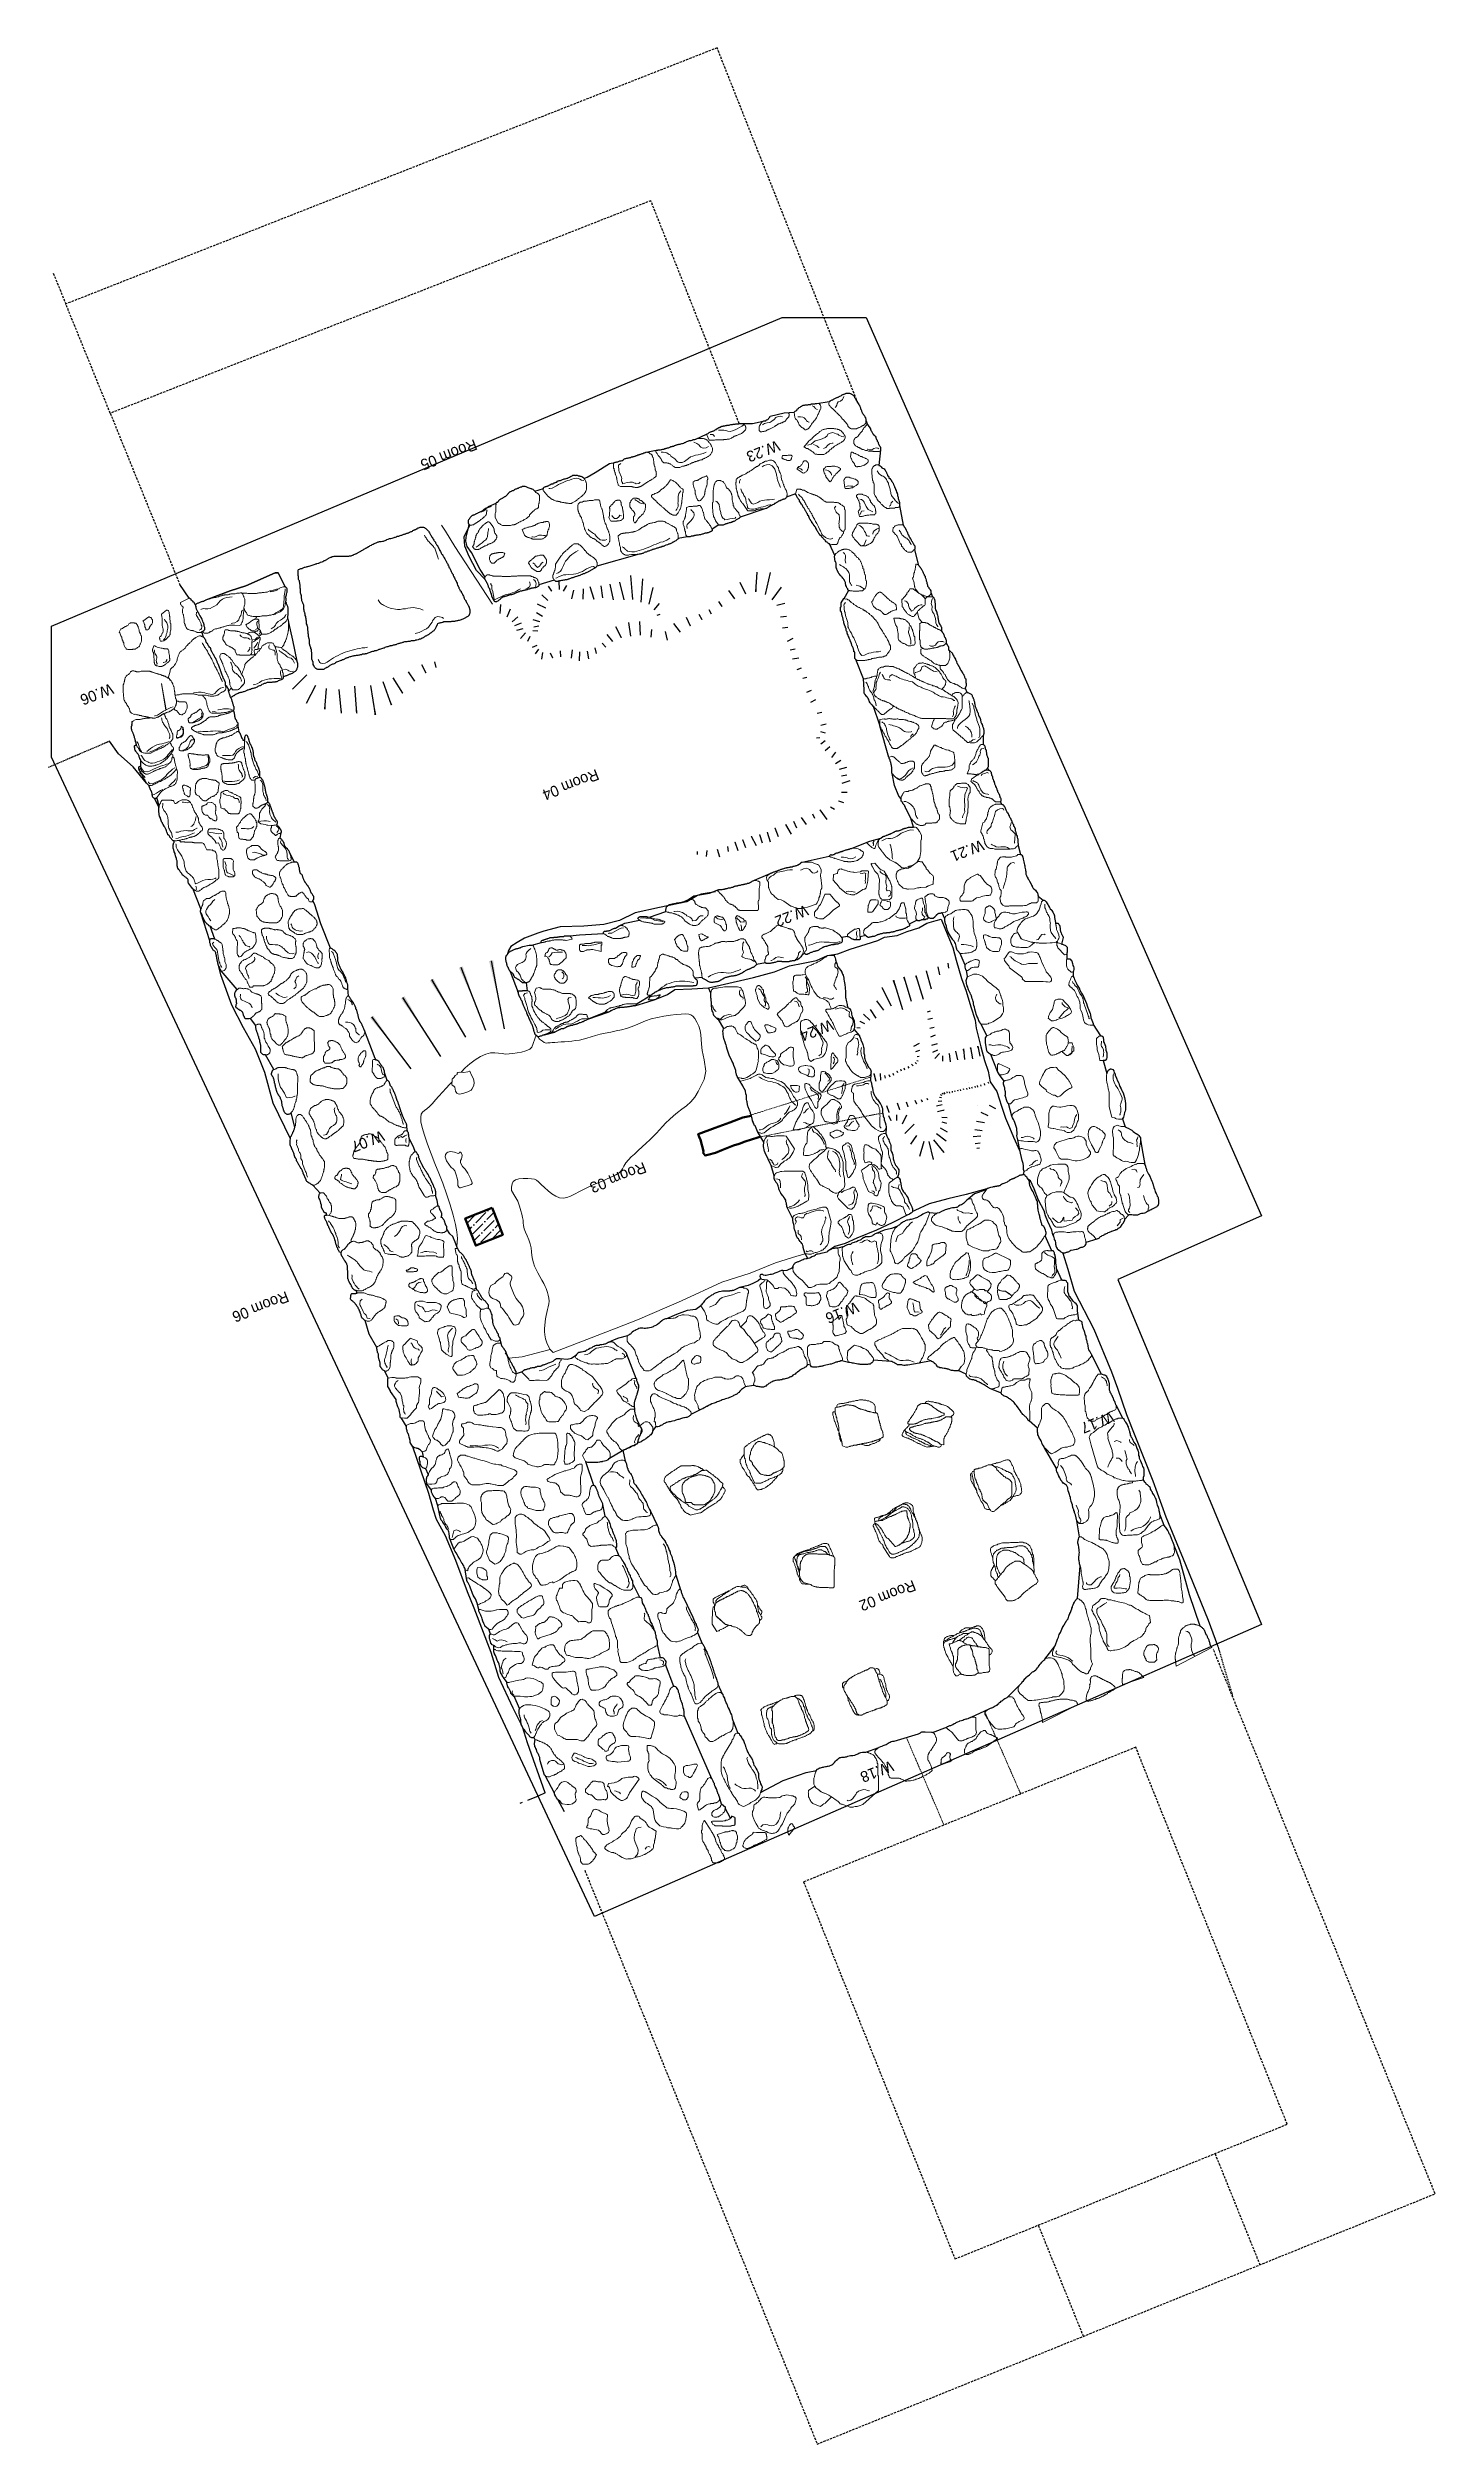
# Model space of a CAD drawing. Header units: millimetres. Extents: x -3113 to 15022, y -19591 to 4665.
# Drawn here: x -2139 to 5506, y -8536 to 4665 of the extents above; entities that cross this region are included whole.
import ezdxf

# ---------------------------------------------------------------- set-up
doc = ezdxf.new("R2010")
doc.units = ezdxf.units.MM
doc.header["$XCLIPFRAME"] = 2
for name, pattern in [('DASHED', [19.05, 12.7, -6.35]), ('HIDDEN', [9.525, 6.35, -3.175]), ('HIDDENX2', [19.05, 12.7, -6.35])]:
    doc.linetypes.add(name, pattern=pattern)
for name, color, linetype, lineweight in [('0A-anno', 6, 'Continuous', 13), ('0A-cutline', 7, 'Continuous', 50), ('0A-detail', 7, 'Continuous', 18), ('0A-detail-below_in', 7, 'DASHED', 13), ('0A-detail-detail', 7, 'Continuous', 13), ('0A-hatch', 7, 'Continuous', 25), ('0A-hatchures', 4, 'Continuous', 25), ('0A-mosaic', 7, 'Continuous', 18), ('0T-footprint', 251, 'Continuous', 30), ('0T-proposed', 7, 'Continuous', 25), ('0T-walltop', 7, 'Continuous', 30)]:
    doc.layers.add(name, color=color, linetype=linetype, lineweight=lineweight)
doc.styles.add('Annotative', font='Akzidenz-grotesk-roman.ttf')
picture_1 = doc.add_image_def('image1.tif', size_in_pixel=(6668, 8809))

msp = doc.modelspace()

# ---------------------------------------------------------------- texts
at = {"layer": '0A-anno', "char_height": 60, "width": 857188.76, "attachment_point": 4, "rotation": 201.4181, "style": 'Annotative'}
for s, insert in [('Room 05', (222, 2483)), ('W.23', (1890, 2477)), ('W.06', (-1782, 1138)), ('Room 04', (894, 665)), ('W.21', (3015, 276)), ('W.22', (2047, -83)), ('W.24', (2185, -714)), ('W.07', (-289, -1325)), ('Room 03', (1155, -1499)), ('Room 06', (-815, -2211)), ('W.16', (2325, -2269)), ('W.17', (3732, -2874)), ('Room 02', (2640, -3802)), ('W.18', (2517, -4797))]:
    msp.add_mtext(s, dxfattribs=dict(at, insert=insert))

# ---------------------------------------------------------------- blocks, each defined once
blk = doc.blocks.new('T5')
blk.add_line((0, -0.002), (1, -0.002))
at = {"linetype": 'Continuous'}
blk.add_solid([(0, -0.031), (0, 0.03), (0.638, -0.001)], dxfattribs=at)
blk = doc.blocks.new('T0')
blk.add_line((0, 0), (0, 1))
at = {"linetype": 'Continuous'}
blk.add_solid([(0.08, 0), (-0.08, 0), (0, 0.49)], dxfattribs=at)
blk = doc.blocks.new('t10')
at = {"rotation": 270}
blk.add_blockref('T0', (0, 0), dxfattribs=at)

# ---------------------------------------------------------------- hatches: boundary and pattern name
at = {"layer": '0A-hatch'}
h = msp.add_hatch(dxfattribs=at)
h.set_pattern_fill('ANSI36', color=256, scale=10, angle=180.5186)
h.set_pattern_definition([(225.5186, (4551.12, 3238.32), (-16.27848, -61.88913), [79.375, -15.875, 0, -15.875])])
h.paths.add_polyline_path([(219, -1933), (368, -1874), (310, -1725), (161, -1784)])

# ---------------------------------------------------------------- linework, layer by layer
at = {"layer": '0A-cutline'}
msp.add_lwpolyline([(1789, -1333), (1773, -1337), (1704, -1360), (1671, -1373), (1639, -1382), (1576, -1407), (1541, -1422), (1498, -1433), (1483, -1437), (1472, -1423), (1474, -1414), (1458, -1350), (1451, -1335), (1445, -1319), (1539, -1285), (1620, -1256), (1691, -1228), (1737, -1218)], dxfattribs=at)
at = {"layer": '0A-cutline', "lineweight": 50}
msp.add_lwpolyline([(310, -1725), (161, -1784), (219, -1933), (368, -1874)], close=True, dxfattribs=at)
at = {"layer": '0A-detail'}
for points in [[(1918, 2654), (1920, 2654), (1924, 2655), (1927, 2655), (1930, 2655), (1933, 2655), (1936, 2655), (1941, 2654), (1943, 2652), (1946, 2649), (1946, 2646), (1946, 2642), (1946, 2638), (1945, 2636), (1944, 2633), (1943, 2630), (1939, 2626), (1936, 2623), (1932, 2619), (1930, 2615), (1928, 2613), (1926, 2611), (1924, 2609), (1922, 2607), (1919, 2605), (1915, 2604), (1914, 2603), (1911, 2602), (1908, 2600), (1906, 2600), (1903, 2599), (1899, 2598), (1897, 2596), (1894, 2595), (1891, 2594), (1888, 2593), (1886, 2592), (1883, 2591), (1880, 2589), (1877, 2587), (1875, 2585), (1873, 2584), (1871, 2583), (1869, 2581), (1866, 2580), (1863, 2577), (1859, 2576), (1856, 2573), (1853, 2572), (1849, 2569), (1845, 2568), (1841, 2567), (1837, 2565), (1835, 2564), (1831, 2562), (1829, 2561), (1827, 2560), (1824, 2558), (1820, 2556), (1816, 2554), (1813, 2554), (1810, 2553), (1807, 2551), (1804, 2551), (1800, 2551), (1796, 2549), (1792, 2549), (1788, 2549), (1786, 2551), (1782, 2555), (1780, 2557), (1780, 2561), (1780, 2565), (1780, 2568), (1780, 2572), (1780, 2575), (1781, 2578), (1782, 2582), (1784, 2584), (1785, 2587), (1788, 2590), (1789, 2592), (1791, 2596), (1793, 2599), (1796, 2601), (1797, 2604), (1800, 2607), (1803, 2609), (1806, 2610), (1811, 2610), (1813, 2610), (1817, 2611), (1819, 2613), (1821, 2615), (1823, 2616), (1828, 2618), (1831, 2620), (1833, 2622), (1835, 2625), (1838, 2628), (1840, 2631), (1840, 2633), (1841, 2636)], [(1973, 2658), (1978, 2661), (1980, 2664), (1983, 2666), (1988, 2669), (1990, 2672), (1991, 2674), (1993, 2676), (1997, 2679), (2000, 2682), (2002, 2683), (2006, 2686), (2008, 2687), (2011, 2689), (2014, 2691), (2016, 2691), (2018, 2692), (2020, 2694), (2024, 2696), (2027, 2696), (2031, 2697), (2034, 2698), (2038, 2698), (2041, 2698), (2044, 2699), (2047, 2699), (2050, 2699), (2052, 2701), (2056, 2701), (2059, 2701), (2063, 2701), (2065, 2701), (2067, 2703), (2070, 2703), (2072, 2703), (2074, 2703), (2078, 2704), (2081, 2704), (2086, 2704), (2088, 2704), (2091, 2705), (2094, 2706), (2096, 2706), (2100, 2706), (2103, 2706), (2105, 2706), (2109, 2706), (2111, 2705), (2114, 2702), (2116, 2700), (2118, 2697), (2119, 2695), (2120, 2691), (2120, 2688), (2120, 2686), (2120, 2683), (2120, 2679), (2119, 2675), (2117, 2671), (2116, 2669), (2114, 2665), (2113, 2662), (2112, 2659), (2110, 2656), (2109, 2653), (2107, 2649), (2105, 2645), (2104, 2643), (2103, 2639), (2101, 2634), (2099, 2630), (2096, 2626), (2093, 2621), (2091, 2619), (2089, 2616), (2087, 2614), (2086, 2613), (2084, 2611), (2083, 2608), (2080, 2607), (2080, 2604), (2078, 2602), (2076, 2600), (2074, 2599), (2072, 2596), (2072, 2594), (2070, 2592), (2067, 2588), (2065, 2585), (2064, 2582), (2062, 2579), (2059, 2576), (2057, 2571), (2055, 2570), (2053, 2568), (2052, 2567), (2049, 2566), (2046, 2564), (2043, 2562), (2040, 2561), (2036, 2560), (2033, 2561), (2031, 2564), (2029, 2566), (2026, 2567), (2025, 2569), (2023, 2570), (2021, 2571), (2018, 2573), (2015, 2574), (2012, 2577), (2009, 2580), (2005, 2584), (2002, 2588), (1999, 2593), (1998, 2597), (1997, 2599), (1996, 2601), (1995, 2605), (1993, 2607), (1992, 2610), (1990, 2613), (1987, 2615), (1985, 2618), (1983, 2619), (1981, 2622), (1979, 2625), (1977, 2628)], [(2265, 2591), (2243, 2617), (2241, 2619), (2239, 2622), (2237, 2625), (2235, 2627), (2232, 2630), (2231, 2632), (2229, 2633), (2228, 2636), (2227, 2637), (2224, 2640), (2222, 2642), (2220, 2644), (2218, 2646), (2215, 2648), (2214, 2650), (2212, 2651), (2211, 2652), (2209, 2654), (2206, 2656), (2204, 2660), (2201, 2662), (2199, 2664), (2196, 2667), (2193, 2670), (2191, 2672), (2189, 2675), (2187, 2676), (2185, 2678), (2182, 2680), (2178, 2683), (2176, 2685), (2175, 2687), (2172, 2689), (2170, 2693), (2169, 2695), (2167, 2697), (2165, 2700), (2165, 2704), (2165, 2706), (2165, 2708), (2166, 2712), (2166, 2714), (2168, 2717), (2171, 2718), (2172, 2720), (2175, 2720), (2176, 2722), (2179, 2724), (2183, 2725), (2186, 2726), (2189, 2728), (2190, 2730), (2194, 2731), (2198, 2733), (2202, 2735), (2206, 2737), (2208, 2738), (2211, 2739), (2214, 2741), (2217, 2741), (2219, 2743), (2222, 2744), (2226, 2746), (2231, 2748), (2234, 2750), (2236, 2753), (2239, 2754), (2242, 2755), (2244, 2756), (2247, 2757), (2249, 2758), (2253, 2759), (2256, 2760), (2258, 2761), (2261, 2762), (2265, 2762), (2267, 2762), (2270, 2762), (2272, 2762), (2275, 2763), (2278, 2762), (2282, 2761), (2285, 2760), (2288, 2759), (2290, 2758), (2294, 2756), (2296, 2754), (2298, 2752), (2300, 2750), (2302, 2748), (2304, 2745), (2306, 2743), (2307, 2739), (2309, 2737), (2312, 2734), (2312, 2731), (2314, 2728), (2316, 2725), (2316, 2723), (2318, 2721), (2319, 2718), (2321, 2715), (2324, 2712), (2325, 2708), (2328, 2705), (2329, 2701), (2332, 2698), (2333, 2695), (2335, 2692), (2335, 2689), (2338, 2686), (2339, 2681), (2339, 2678), (2341, 2673), (2343, 2670), (2344, 2667), (2344, 2665), (2345, 2663), (2347, 2660), (2348, 2657), (2349, 2654), (2351, 2652), (2352, 2649), (2355, 2646), (2358, 2642), (2361, 2637), (2364, 2634), (2364, 2631), (2366, 2628), (2367, 2624), (2369, 2621), (2369, 2618), (2369, 2615), (2369, 2612), (2368, 2607), (2368, 2604), (2368, 2600), (2368, 2598), (2367, 2596), (2365, 2593), (2364, 2591), (2362, 2589), (2360, 2588), (2358, 2587), (2357, 2586), (2355, 2585), (2353, 2584), (2350, 2582), (2347, 2581), (2345, 2580), (2341, 2578), (2337, 2576), (2334, 2574), (2331, 2573), (2327, 2571), (2325, 2569), (2323, 2569), (2320, 2568), (2317, 2567), (2314, 2567), (2311, 2567), (2308, 2567), (2305, 2567), (2302, 2567), (2300, 2567), (2296, 2567), (2294, 2567), (2292, 2567), (2288, 2567), (2285, 2568), (2282, 2570), (2279, 2572), (2277, 2573), (2275, 2575), (2274, 2577), (2270, 2581), (2270, 2586), (2267, 2589)], [(1211, 2440), (1214, 2449), (1218, 2449), (1220, 2449), (1222, 2449), (1225, 2450), (1227, 2450), (1230, 2450), (1233, 2450), (1235, 2450), (1238, 2451), (1242, 2452), (1245, 2452), (1250, 2454), (1252, 2454), (1255, 2455), (1258, 2455), (1261, 2457), (1266, 2458), (1269, 2459), (1273, 2459), (1276, 2461), (1281, 2462), (1285, 2463), (1288, 2465), (1291, 2465), (1294, 2468), (1301, 2469), (1304, 2470), (1307, 2471), (1309, 2471), (1314, 2474), (1317, 2475), (1320, 2476), (1324, 2477), (1326, 2478), (1330, 2479), (1334, 2480), (1338, 2481), (1340, 2482), (1345, 2482), (1349, 2484), (1354, 2486), (1358, 2486), (1366, 2488), (1370, 2490), (1373, 2491), (1377, 2492), (1379, 2495), (1383, 2496), (1387, 2499), (1390, 2499), (1392, 2500), (1397, 2502), (1403, 2502), (1406, 2502), (1411, 2503), (1415, 2506), (1418, 2508), (1423, 2508), (1427, 2508), (1431, 2510), (1434, 2511), (1437, 2511), (1441, 2512), (1444, 2512), (1446, 2512), (1448, 2512), (1452, 2512), (1455, 2512), (1457, 2512), (1460, 2512), (1462, 2512), (1467, 2512), (1469, 2512), (1472, 2513), (1475, 2513), (1477, 2511), (1481, 2511), (1484, 2509), (1487, 2508), (1488, 2507), (1490, 2506), (1492, 2505), (1495, 2503), (1497, 2500), (1499, 2498), (1501, 2496), (1502, 2494), (1504, 2493), (1505, 2490), (1507, 2487), (1510, 2485), (1512, 2482), (1514, 2479), (1516, 2476), (1517, 2473), (1518, 2470), (1520, 2467), (1522, 2463), (1523, 2460), (1523, 2457), (1523, 2455), (1523, 2452), (1523, 2449), (1523, 2446), (1522, 2443), (1522, 2440), (1521, 2438), (1519, 2436), (1519, 2433), (1517, 2430), (1515, 2427), (1513, 2426), (1512, 2424), (1510, 2422), (1509, 2420), (1505, 2418), (1502, 2415), (1500, 2413), (1497, 2411), (1494, 2411), (1492, 2409), (1489, 2408), (1486, 2406), (1482, 2404), (1479, 2402), (1476, 2402), (1472, 2400), (1469, 2398), (1466, 2396), (1464, 2396), (1461, 2395), (1459, 2395), (1455, 2394), (1452, 2393), (1449, 2392), (1446, 2390), (1444, 2390), (1442, 2389), (1439, 2388), (1435, 2386), (1430, 2386), (1428, 2385), (1425, 2384), (1422, 2384), (1420, 2381), (1416, 2381), (1413, 2379), (1409, 2378), (1405, 2375), (1402, 2374), (1396, 2371), (1392, 2370), (1389, 2368), (1385, 2367), (1381, 2365), (1379, 2365), (1374, 2364), (1371, 2363), (1367, 2361), (1362, 2360), (1359, 2360), (1355, 2358), (1352, 2357), (1348, 2355), (1343, 2354), (1339, 2354), (1336, 2354), (1333, 2354), (1329, 2354), (1324, 2354), (1320, 2354), (1318, 2354), (1315, 2355), (1310, 2359), (1307, 2361), (1304, 2363), (1302, 2366), (1298, 2368), (1295, 2370), (1292, 2373), (1289, 2373), (1287, 2374), (1284, 2376), (1282, 2377), (1279, 2377), (1275, 2377), (1273, 2378), (1270, 2378), (1267, 2378), (1264, 2378), (1260, 2379), (1258, 2379), (1256, 2379), (1253, 2381), (1251, 2382), (1249, 2384), (1247, 2386), (1245, 2389), (1244, 2392), (1243, 2394), (1243, 2397), (1241, 2398), (1239, 2402), (1238, 2405), (1236, 2406), (1234, 2409), (1233, 2411), (1230, 2414), (1228, 2415), (1226, 2417), (1224, 2419), (1223, 2422), (1220, 2426), (1218, 2430), (1215, 2433), (1213, 2436)], [(1652, 2593), (1656, 2594), (1660, 2594), (1662, 2594), (1665, 2594), (1668, 2594), (1671, 2595), (1674, 2595), (1676, 2595), (1680, 2595), (1685, 2595), (1688, 2594), (1691, 2594), (1693, 2592), (1697, 2590), (1699, 2588), (1703, 2584), (1705, 2581), (1706, 2578), (1707, 2576), (1708, 2573), (1708, 2571), (1708, 2567), (1708, 2564), (1706, 2561), (1703, 2558), (1700, 2556), (1699, 2553), (1696, 2551), (1695, 2550), (1692, 2548), (1689, 2545), (1686, 2543), (1683, 2541), (1680, 2539), (1676, 2537), (1672, 2537), (1669, 2535), (1665, 2533), (1662, 2532), (1658, 2529), (1655, 2529), (1653, 2527), (1649, 2526), (1646, 2525), (1644, 2525), (1642, 2523), (1638, 2521), (1634, 2519), (1632, 2518), (1630, 2516), (1628, 2514), (1624, 2513), (1620, 2511), (1616, 2510), (1614, 2510), (1611, 2509), (1608, 2509), (1604, 2509), (1600, 2507), (1597, 2507), (1591, 2507), (1587, 2507), (1584, 2506), (1581, 2506), (1575, 2505), (1571, 2505), (1568, 2505), (1565, 2505), (1561, 2505), (1558, 2505), (1556, 2505), (1554, 2505), (1551, 2505), (1548, 2505), (1544, 2505), (1540, 2505), (1535, 2504), (1533, 2504), (1529, 2504), (1527, 2504), (1524, 2504), (1521, 2504), (1519, 2504), (1517, 2504), (1514, 2504), (1508, 2504), (1506, 2504), (1491, 2536), (1495, 2538), (1499, 2541), (1503, 2544), (1506, 2546), (1512, 2549), (1516, 2550), (1519, 2552), (1523, 2554), (1527, 2554), (1530, 2555), (1535, 2557), (1539, 2560), (1543, 2563), (1546, 2563), (1546, 2566), (1549, 2567), (1551, 2569), (1553, 2570), (1558, 2573), (1560, 2574), (1562, 2574), (1565, 2576), (1568, 2576), (1570, 2579), (1573, 2579), (1576, 2580), (1579, 2581), (1582, 2581), (1585, 2582), (1589, 2582), (1592, 2583), (1595, 2584), (1599, 2584), (1601, 2584), (1603, 2586), (1607, 2586), (1609, 2586), (1613, 2587), (1616, 2587), (1620, 2588), (1625, 2590), (1628, 2590), (1631, 2590), (1634, 2590), (1637, 2591), (1641, 2591), (1644, 2592), (1647, 2592), (1649, 2592)], [(2027, 2465), (2052, 2497), (2055, 2500), (2061, 2503), (2063, 2505), (2066, 2507), (2067, 2509), (2072, 2511), (2075, 2516), (2080, 2522), (2083, 2524), (2085, 2527), (2089, 2530), (2092, 2532), (2095, 2534), (2100, 2538), (2103, 2540), (2107, 2543), (2109, 2546), (2114, 2549), (2116, 2551), (2119, 2553), (2122, 2555), (2125, 2558), (2130, 2560), (2134, 2563), (2138, 2563), (2141, 2565), (2145, 2565), (2151, 2566), (2154, 2566), (2158, 2568), (2161, 2568), (2164, 2568), (2171, 2568), (2175, 2568), (2178, 2568), (2182, 2568), (2186, 2568), (2189, 2568), (2192, 2568), (2196, 2567), (2200, 2567), (2204, 2567), (2210, 2565), (2213, 2564), (2215, 2562), (2219, 2562), (2223, 2560), (2228, 2557), (2232, 2555), (2236, 2550), (2240, 2547), (2243, 2542), (2246, 2540), (2249, 2533), (2254, 2526), (2255, 2520), (2255, 2516), (2253, 2511), (2252, 2508), (2249, 2505), (2247, 2502), (2243, 2498), (2239, 2495), (2235, 2494), (2234, 2490), (2229, 2489), (2225, 2487), (2219, 2483), (2215, 2482), (2212, 2480), (2207, 2477), (2203, 2474), (2200, 2472), (2196, 2471), (2194, 2468), (2190, 2466), (2186, 2462), (2182, 2459), (2178, 2455), (2174, 2453), (2171, 2451), (2169, 2448), (2167, 2445), (2164, 2443), (2162, 2440), (2156, 2437), (2152, 2434), (2148, 2430), (2144, 2428), (2141, 2426), (2137, 2424), (2134, 2424), (2131, 2424), (2129, 2424), (2126, 2424), (2122, 2424), (2117, 2424), (2112, 2424), (2107, 2424), (2103, 2424), (2099, 2426), (2095, 2426), (2090, 2427), (2086, 2429), (2084, 2432), (2080, 2436), (2076, 2439), (2073, 2441), (2069, 2444), (2065, 2447), (2063, 2449), (2058, 2451), (2053, 2454), (2050, 2457), (2047, 2457), (2042, 2458), (2037, 2462), (2032, 2465)], [(2378, 2590), (2395, 2566), (2395, 2563), (2397, 2560), (2397, 2557), (2399, 2555), (2400, 2553), (2402, 2549), (2403, 2546), (2405, 2542), (2408, 2539), (2411, 2536), (2412, 2532), (2416, 2530), (2420, 2525), (2423, 2521), (2424, 2517), (2426, 2513), (2428, 2508), (2431, 2504), (2431, 2501), (2432, 2498), (2434, 2495), (2436, 2492), (2437, 2488), (2438, 2483), (2441, 2478), (2443, 2476), (2444, 2473), (2446, 2470), (2448, 2467), (2449, 2465), (2449, 2461), (2449, 2456), (2449, 2452), (2449, 2450), (2448, 2446), (2445, 2444), (2443, 2442), (2440, 2442), (2437, 2442), (2435, 2442), (2432, 2442), (2427, 2442), (2423, 2442), (2420, 2442), (2418, 2442), (2415, 2442), (2413, 2442), (2410, 2442), (2408, 2443), (2404, 2443), (2401, 2443), (2399, 2443), (2394, 2443), (2392, 2443), (2389, 2443), (2387, 2443), (2384, 2443), (2379, 2445), (2376, 2446), (2373, 2446), (2369, 2446), (2367, 2446), (2364, 2448), (2360, 2450), (2355, 2452), (2352, 2453), (2349, 2453), (2347, 2455), (2343, 2456), (2340, 2459), (2336, 2460), (2332, 2464), (2327, 2464), (2325, 2466), (2322, 2468), (2320, 2469), (2316, 2471), (2311, 2473), (2306, 2479), (2304, 2483), (2302, 2486), (2302, 2492), (2302, 2496), (2302, 2500), (2302, 2503), (2304, 2507), (2306, 2509), (2308, 2513), (2309, 2514), (2312, 2516), (2314, 2518), (2318, 2519), (2320, 2521), (2324, 2523), (2326, 2526), (2329, 2530), (2332, 2534), (2335, 2536), (2335, 2540), (2338, 2543), (2342, 2546), (2347, 2551), (2350, 2555), (2352, 2562), (2355, 2567), (2358, 2571), (2364, 2576), (2366, 2580), (2369, 2583), (2372, 2586), (2375, 2591)], [(1017, 2248), (1004, 2256), (1004, 2259), (1003, 2262), (1002, 2265), (1000, 2270), (1000, 2272), (999, 2276), (998, 2279), (998, 2282), (997, 2285), (997, 2288), (997, 2291), (996, 2294), (995, 2297), (994, 2302), (991, 2309), (990, 2314), (989, 2316), (988, 2319), (987, 2322), (987, 2325), (986, 2327), (984, 2331), (983, 2334), (983, 2336), (982, 2339), (981, 2342), (981, 2346), (980, 2348), (978, 2350), (978, 2354), (978, 2356), (978, 2359), (978, 2363), (978, 2366), (978, 2368), (978, 2371), (979, 2374), (979, 2377), (982, 2379), (984, 2381), (988, 2382), (991, 2382), (993, 2382), (996, 2384), (1000, 2384), (1002, 2385), (1005, 2386), (1009, 2388), (1014, 2389), (1016, 2390), (1019, 2390), (1021, 2390), (1026, 2391), (1029, 2392), (1030, 2394), (1033, 2396), (1035, 2399), (1039, 2400), (1043, 2402), (1047, 2403), (1050, 2404), (1052, 2404), (1055, 2405), (1059, 2406), (1061, 2406), (1065, 2407), (1069, 2408), (1072, 2408), (1077, 2411), (1081, 2411), (1084, 2411), (1087, 2413), (1092, 2414), (1095, 2415), (1098, 2416), (1101, 2417), (1104, 2419), (1106, 2419), (1109, 2420), (1112, 2422), (1115, 2423), (1117, 2423), (1120, 2424), (1123, 2425), (1125, 2426), (1129, 2427), (1133, 2428), (1137, 2430), (1140, 2430), (1142, 2431), (1145, 2433), (1149, 2434), (1153, 2435), (1155, 2436), (1157, 2437), (1159, 2437), (1162, 2437), (1165, 2437), (1168, 2436), (1172, 2436), (1175, 2434), (1179, 2431), (1181, 2429), (1185, 2427), (1187, 2425), (1189, 2423), (1191, 2421), (1192, 2418), (1193, 2416), (1194, 2413), (1195, 2409), (1197, 2406), (1197, 2404), (1198, 2400), (1198, 2398), (1199, 2395), (1199, 2391), (1200, 2388), (1200, 2386), (1200, 2382), (1200, 2379), (1201, 2376), (1201, 2374), (1202, 2371), (1202, 2368), (1203, 2365), (1205, 2361), (1206, 2358), (1206, 2355), (1207, 2351), (1208, 2348), (1208, 2345), (1208, 2341), (1210, 2338), (1212, 2332), (1214, 2331), (1214, 2328), (1214, 2325), (1214, 2322), (1215, 2319), (1214, 2316), (1213, 2312), (1213, 2309), (1213, 2306), (1211, 2304), (1209, 2302), (1207, 2300), (1205, 2298), (1203, 2297), (1199, 2294), (1196, 2291), (1192, 2289), (1190, 2288), (1189, 2286), (1186, 2285), (1183, 2283), (1181, 2282), (1179, 2282), (1176, 2280), (1172, 2278), (1169, 2276), (1165, 2273), (1163, 2272), (1160, 2271), (1157, 2267), (1153, 2265), (1150, 2263), (1148, 2261), (1144, 2258), (1142, 2257), (1139, 2255), (1135, 2252), (1133, 2252), (1130, 2250), (1129, 2249), (1126, 2248), (1124, 2247), (1120, 2246), (1117, 2245), (1115, 2244), (1113, 2243), (1109, 2243), (1105, 2243), (1101, 2243), (1099, 2243), (1097, 2243), (1094, 2244), (1092, 2244), (1089, 2244), (1087, 2245), (1084, 2246), (1081, 2247), (1079, 2249), (1077, 2249), (1075, 2249), (1072, 2249), (1069, 2249), (1067, 2249), (1064, 2249), (1061, 2249), (1056, 2248), (1053, 2248), (1050, 2248), (1046, 2248), (1043, 2248), (1039, 2248), (1037, 2248), (1033, 2248), (1031, 2248), (1027, 2248), (1023, 2248), (1019, 2248)], [(1716, 2116), (1690, 2155), (1688, 2157), (1686, 2160), (1684, 2162), (1681, 2165), (1680, 2167), (1678, 2170), (1676, 2174), (1674, 2178), (1672, 2182), (1669, 2187), (1668, 2191), (1666, 2195), (1665, 2198), (1664, 2201), (1663, 2206), (1662, 2211), (1661, 2215), (1660, 2218), (1659, 2220), (1658, 2222), (1657, 2226), (1657, 2229), (1656, 2232), (1656, 2236), (1655, 2238), (1654, 2241), (1654, 2244), (1654, 2248), (1654, 2253), (1653, 2257), (1653, 2260), (1653, 2263), (1653, 2266), (1653, 2268), (1653, 2271), (1654, 2273), (1654, 2277), (1654, 2280), (1654, 2283), (1655, 2287), (1656, 2290), (1658, 2291), (1660, 2293), (1662, 2294), (1664, 2296), (1666, 2298), (1670, 2299), (1672, 2301), (1675, 2303), (1678, 2304), (1682, 2307), (1684, 2308), (1687, 2310), (1691, 2311), (1695, 2313), (1698, 2314), (1703, 2317), (1707, 2319), (1711, 2321), (1714, 2323), (1717, 2325), (1719, 2327), (1722, 2328), (1725, 2330), (1728, 2331), (1730, 2333), (1733, 2335), (1736, 2336), (1739, 2338), (1743, 2341), (1745, 2343), (1749, 2346), (1753, 2349), (1756, 2351), (1761, 2353), (1764, 2356), (1767, 2358), (1771, 2359), (1773, 2360), (1776, 2362), (1779, 2364), (1783, 2367), (1783, 2370), (1787, 2374), (1791, 2375), (1796, 2377), (1799, 2379), (1801, 2380), (1804, 2381), (1806, 2383), (1811, 2386), (1814, 2388), (1819, 2388), (1823, 2388), (1829, 2390), (1833, 2392), (1837, 2393), (1840, 2394), (1843, 2394), (1845, 2394), (1848, 2394), (1851, 2394), (1854, 2392), (1856, 2391), (1860, 2389), (1863, 2387), (1868, 2383), (1870, 2379), (1872, 2376), (1874, 2372), (1877, 2368), (1879, 2364), (1880, 2361), (1882, 2359), (1883, 2356), (1885, 2353), (1887, 2351), (1887, 2348), (1888, 2346), (1889, 2342), (1890, 2339), (1891, 2336), (1892, 2334), (1893, 2330), (1897, 2323), (1898, 2319), (1900, 2315), (1902, 2311), (1903, 2307), (1903, 2301), (1903, 2298), (1904, 2293), (1904, 2290), (1904, 2288), (1906, 2284), (1907, 2282), (1909, 2278), (1911, 2274), (1912, 2269), (1914, 2265), (1914, 2263), (1915, 2260), (1916, 2258), (1917, 2254), (1919, 2249), (1920, 2247), (1921, 2244), (1922, 2241), (1924, 2237), (1925, 2235), (1927, 2232), (1928, 2230), (1930, 2227), (1931, 2225), (1932, 2222), (1933, 2218), (1934, 2214), (1935, 2210), (1935, 2206), (1935, 2204), (1935, 2202), (1935, 2199), (1934, 2197), (1934, 2195), (1933, 2192), (1932, 2189), (1930, 2187), (1928, 2185), (1926, 2183), (1924, 2181), (1920, 2179), (1917, 2179), (1915, 2178), (1913, 2177), (1910, 2176), (1907, 2175), (1904, 2173), (1901, 2173), (1896, 2170), (1893, 2170), (1890, 2168), (1887, 2168), (1886, 2165), (1882, 2163), (1880, 2162), (1877, 2160), (1875, 2158), (1871, 2156), (1869, 2155), (1866, 2154), (1864, 2151), (1862, 2150), (1859, 2149), (1855, 2147), (1852, 2146), (1849, 2144), (1846, 2143), (1843, 2141), (1840, 2140), (1838, 2139), (1836, 2137), (1833, 2136), (1832, 2134), (1829, 2132), (1827, 2131), (1824, 2129), (1821, 2128), (1817, 2127), (1813, 2126), (1809, 2126), (1805, 2125), (1802, 2125), (1798, 2125), (1794, 2125), (1790, 2125), (1787, 2125), (1783, 2124), (1781, 2124), (1778, 2123), (1775, 2123), (1772, 2122), (1770, 2121), (1767, 2121), (1765, 2120), (1762, 2119), (1758, 2117), (1755, 2116), (1751, 2115), (1748, 2114), (1744, 2114), (1741, 2114), (1738, 2114), (1735, 2114), (1732, 2114), (1728, 2114), (1725, 2114), (1723, 2114), (1719, 2115)], [(1905, 2405), (1910, 2420), (1913, 2420), (1916, 2420), (1919, 2420), (1923, 2420), (1926, 2419), (1930, 2419), (1933, 2419), (1935, 2420), (1940, 2421), (1943, 2421), (1947, 2421), (1949, 2421), (1952, 2421), (1955, 2421), (1957, 2421), (1959, 2420), (1962, 2418), (1963, 2416), (1963, 2414), (1961, 2410), (1960, 2407), (1960, 2405), (1959, 2403), (1958, 2400), (1957, 2398), (1956, 2395), (1953, 2393), (1950, 2391), (1947, 2391), (1944, 2391), (1941, 2391), (1937, 2391), (1934, 2393), (1932, 2394), (1930, 2395), (1927, 2396), (1924, 2397), (1920, 2398), (1917, 2399), (1915, 2400), (1912, 2401), (1910, 2402), (1909, 2404), (1907, 2405)], [(2024, 2321), (1991, 2344), (1991, 2347), (1993, 2350), (1993, 2353), (1995, 2355), (1999, 2358), (2004, 2359), (2008, 2360), (2011, 2364), (2013, 2366), (2014, 2369), (2017, 2372), (2019, 2375), (2021, 2379), (2024, 2384), (2026, 2386), (2029, 2389), (2031, 2390), (2035, 2390), (2038, 2390), (2041, 2389), (2044, 2387), (2046, 2384), (2049, 2382), (2049, 2379), (2051, 2378), (2053, 2373), (2053, 2368), (2053, 2364), (2053, 2361), (2053, 2358), (2052, 2354), (2051, 2351), (2051, 2347), (2050, 2344), (2048, 2342), (2048, 2338), (2045, 2337), (2045, 2334), (2041, 2332), (2039, 2329), (2035, 2327), (2032, 2324), (2028, 2323)], [(2287, 2437), (2292, 2437), (2295, 2437), (2299, 2436), (2303, 2432), (2308, 2431), (2311, 2431), (2314, 2429), (2318, 2426), (2323, 2424), (2326, 2423), (2330, 2419), (2335, 2418), (2338, 2414), (2341, 2414), (2346, 2413), (2351, 2410), (2361, 2407), (2365, 2405), (2366, 2403), (2370, 2402), (2374, 2400), (2376, 2398), (2381, 2396), (2381, 2392), (2382, 2387), (2382, 2383), (2378, 2381), (2377, 2379), (2373, 2376), (2371, 2372), (2367, 2371), (2364, 2368), (2361, 2366), (2357, 2366), (2354, 2364), (2349, 2363), (2345, 2361), (2343, 2361), (2338, 2359), (2335, 2359), (2329, 2359), (2325, 2358), (2323, 2356), (2319, 2356), (2317, 2356), (2313, 2358), (2312, 2360), (2311, 2363), (2308, 2366), (2307, 2369), (2306, 2373), (2301, 2380), (2299, 2383), (2296, 2386), (2294, 2390), (2291, 2393), (2291, 2396), (2290, 2400), (2289, 2402), (2286, 2405), (2286, 2408), (2285, 2411)], [(341, 2048), (326, 2080), (326, 2083), (326, 2086), (326, 2089), (326, 2092), (326, 2095), (326, 2097), (326, 2100), (328, 2103), (329, 2108), (329, 2111), (330, 2114), (330, 2117), (330, 2120), (330, 2122), (330, 2124), (330, 2128), (330, 2132), (330, 2135), (330, 2139), (330, 2142), (330, 2144), (330, 2148), (331, 2150), (331, 2154), (331, 2157), (333, 2160), (335, 2162), (338, 2162), (340, 2163), (342, 2165), (344, 2167), (346, 2169), (347, 2171), (349, 2173), (352, 2176), (356, 2178), (358, 2180), (362, 2183), (364, 2184), (366, 2185), (369, 2186), (372, 2187), (374, 2189), (377, 2191), (380, 2193), (382, 2193), (384, 2195), (386, 2197), (388, 2199), (390, 2201), (392, 2202), (394, 2205), (396, 2208), (399, 2210), (402, 2214), (406, 2217), (409, 2220), (412, 2221), (416, 2223), (418, 2225), (421, 2226), (424, 2227), (427, 2227), (430, 2229), (433, 2232), (437, 2233), (440, 2235), (444, 2236), (448, 2238), (450, 2240), (454, 2240), (459, 2243), (464, 2245), (467, 2246), (472, 2247), (477, 2250), (483, 2250), (487, 2250), (490, 2250), (495, 2248), (499, 2246), (503, 2244), (507, 2243), (512, 2241), (518, 2240), (522, 2238), (525, 2237), (527, 2236), (529, 2236), (533, 2234), (535, 2232), (537, 2230), (539, 2228), (541, 2226), (544, 2223), (547, 2220), (549, 2218), (551, 2216), (555, 2213), (557, 2212), (559, 2210), (562, 2209), (564, 2207), (566, 2205), (568, 2201), (570, 2199), (570, 2196), (570, 2192), (570, 2189), (571, 2187), (571, 2184), (571, 2180), (571, 2177), (571, 2172), (570, 2169), (568, 2165), (568, 2161), (568, 2157), (567, 2154), (566, 2152), (565, 2147), (565, 2143), (565, 2141), (565, 2138), (565, 2136), (564, 2133), (561, 2130), (559, 2129), (557, 2128), (556, 2126), (553, 2126), (551, 2124), (549, 2124), (546, 2123), (544, 2120), (542, 2119), (541, 2117), (539, 2115), (535, 2112), (532, 2109), (529, 2106), (527, 2104), (523, 2100), (520, 2097), (516, 2093), (516, 2089), (515, 2085), (512, 2083), (509, 2081), (507, 2079), (505, 2077), (503, 2076), (499, 2073), (495, 2071), (491, 2069), (486, 2066), (484, 2064), (482, 2063), (480, 2062), (478, 2061), (475, 2060), (471, 2058), (468, 2057), (465, 2054), (462, 2054), (459, 2052), (455, 2050), (453, 2048), (449, 2046), (446, 2045), (443, 2043), (440, 2042), (438, 2040), (434, 2040), (432, 2039), (430, 2038), (426, 2037), (423, 2037), (420, 2037), (416, 2036), (411, 2034), (407, 2033), (403, 2033), (401, 2033), (396, 2033), (392, 2033), (388, 2033), (386, 2033), (383, 2033), (379, 2033), (377, 2033), (373, 2033), (371, 2034), (368, 2034), (366, 2034), (362, 2036), (359, 2037), (355, 2040), (352, 2042), (350, 2043), (347, 2045), (344, 2047)], [(640, 2176), (614, 2197), (612, 2200), (610, 2203), (608, 2207), (605, 2210), (603, 2212), (600, 2215), (598, 2218), (596, 2220), (595, 2222), (593, 2223), (591, 2226), (591, 2228), (591, 2231), (591, 2233), (591, 2236), (592, 2238), (592, 2241), (594, 2243), (597, 2245), (599, 2246), (601, 2247), (604, 2248), (607, 2249), (610, 2250), (614, 2251), (616, 2252), (618, 2253), (621, 2254), (624, 2255), (627, 2257), (630, 2258), (632, 2261), (635, 2261), (637, 2263), (641, 2264), (645, 2264), (647, 2266), (651, 2268), (654, 2268), (656, 2270), (659, 2270), (662, 2272), (666, 2273), (669, 2277), (673, 2279), (676, 2280), (679, 2281), (683, 2282), (686, 2282), (690, 2284), (698, 2287), (703, 2288), (706, 2290), (709, 2291), (712, 2291), (718, 2292), (722, 2294), (727, 2295), (729, 2297), (732, 2298), (737, 2300), (740, 2303), (743, 2304), (745, 2305), (747, 2305), (750, 2308), (752, 2309), (754, 2311), (758, 2311), (762, 2310), (767, 2310), (771, 2309), (775, 2310), (778, 2310), (781, 2309), (784, 2308), (787, 2307), (790, 2307), (793, 2306), (796, 2306), (798, 2305), (801, 2304), (804, 2303), (806, 2301), (808, 2299), (810, 2299), (812, 2296), (814, 2294), (816, 2292), (820, 2287), (822, 2283), (824, 2279), (826, 2275), (828, 2272), (828, 2269), (829, 2265), (829, 2261), (829, 2258), (829, 2255), (829, 2253), (829, 2249), (829, 2247), (829, 2244), (829, 2241), (829, 2238), (829, 2236), (829, 2233), (829, 2231), (828, 2229), (827, 2226), (826, 2223), (824, 2220), (823, 2217), (821, 2214), (818, 2210), (816, 2208), (814, 2204), (811, 2202), (808, 2199), (805, 2197), (804, 2195), (801, 2193), (797, 2190), (793, 2187), (790, 2184), (786, 2182), (783, 2180), (781, 2177), (778, 2175), (776, 2173), (774, 2171), (771, 2170), (768, 2168), (766, 2166), (761, 2164), (758, 2162), (755, 2160), (751, 2158), (748, 2156), (746, 2155), (741, 2155), (737, 2155), (734, 2155), (732, 2155), (729, 2156), (727, 2156), (723, 2156), (720, 2157), (717, 2157), (715, 2158), (710, 2158), (708, 2159), (705, 2160), (703, 2160), (700, 2160), (697, 2161), (692, 2162), (689, 2163), (686, 2163), (682, 2165), (678, 2165), (674, 2166), (671, 2167), (666, 2168), (663, 2168), (659, 2169), (655, 2172), (650, 2173), (643, 2177)], [(1290, 2098), (1262, 2122), (1260, 2125), (1257, 2127), (1256, 2129), (1254, 2130), (1251, 2133), (1249, 2134), (1247, 2135), (1246, 2137), (1243, 2139), (1241, 2142), (1239, 2144), (1236, 2146), (1234, 2148), (1232, 2150), (1229, 2152), (1225, 2154), (1222, 2157), (1221, 2160), (1219, 2162), (1216, 2163), (1214, 2167), (1212, 2169), (1209, 2171), (1207, 2173), (1205, 2175), (1203, 2177), (1201, 2179), (1199, 2181), (1197, 2183), (1195, 2185), (1193, 2188), (1190, 2189), (1188, 2192), (1187, 2193), (1187, 2196), (1187, 2199), (1189, 2200), (1191, 2202), (1194, 2204), (1197, 2205), (1200, 2206), (1203, 2207), (1206, 2209), (1210, 2210), (1213, 2211), (1218, 2214), (1221, 2215), (1224, 2217), (1227, 2218), (1229, 2220), (1231, 2221), (1233, 2223), (1236, 2226), (1239, 2230), (1242, 2232), (1244, 2234), (1246, 2236), (1251, 2238), (1255, 2241), (1257, 2243), (1259, 2245), (1261, 2247), (1264, 2249), (1266, 2252), (1268, 2253), (1270, 2255), (1273, 2257), (1274, 2259), (1277, 2264), (1279, 2266), (1282, 2269), (1283, 2272), (1285, 2275), (1286, 2278), (1288, 2280), (1290, 2284), (1293, 2285), (1296, 2285), (1299, 2284), (1303, 2282), (1305, 2281), (1309, 2278), (1312, 2276), (1317, 2275), (1319, 2273), (1323, 2269), (1326, 2267), (1328, 2264), (1330, 2263), (1332, 2260), (1335, 2257), (1339, 2253), (1340, 2252), (1342, 2249), (1344, 2246), (1346, 2244), (1348, 2242), (1352, 2240), (1355, 2238), (1358, 2236), (1361, 2234), (1363, 2232), (1363, 2228), (1363, 2224), (1363, 2222), (1362, 2218), (1361, 2215), (1361, 2211), (1359, 2208), (1358, 2205), (1358, 2201), (1358, 2199), (1358, 2197), (1358, 2194), (1358, 2191), (1357, 2187), (1357, 2185), (1357, 2182), (1356, 2179), (1356, 2177), (1355, 2174), (1355, 2171), (1355, 2169), (1355, 2165), (1355, 2162), (1354, 2159), (1353, 2156), (1353, 2151), (1352, 2147), (1352, 2145), (1352, 2142), (1351, 2140), (1350, 2137), (1349, 2133), (1348, 2130), (1348, 2128), (1345, 2124), (1343, 2121), (1341, 2118), (1340, 2114), (1338, 2111), (1337, 2107), (1334, 2104), (1332, 2101), (1329, 2097), (1327, 2094), (1325, 2093), (1323, 2091), (1321, 2090), (1319, 2090), (1316, 2090), (1313, 2090), (1310, 2090), (1307, 2091), (1305, 2092), (1302, 2093), (1298, 2095), (1294, 2098)], [(1492, 2307), (1498, 2294), (1498, 2292), (1498, 2289), (1497, 2287), (1495, 2284), (1495, 2281), (1495, 2279), (1495, 2275), (1495, 2273), (1495, 2270), (1495, 2266), (1495, 2264), (1494, 2259), (1493, 2256), (1492, 2253), (1490, 2250), (1489, 2246), (1488, 2243), (1487, 2239), (1487, 2237), (1485, 2234), (1484, 2229), (1484, 2224), (1483, 2221), (1482, 2219), (1482, 2215), (1482, 2212), (1481, 2208), (1480, 2206), (1479, 2202), (1478, 2198), (1477, 2196), (1475, 2194), (1474, 2191), (1472, 2189), (1471, 2187), (1469, 2185), (1468, 2183), (1465, 2180), (1464, 2178), (1461, 2176), (1459, 2174), (1457, 2172), (1455, 2171), (1452, 2170), (1449, 2170), (1446, 2171), (1444, 2172), (1441, 2175), (1440, 2178), (1439, 2181), (1438, 2183), (1436, 2186), (1434, 2190), (1434, 2193), (1433, 2196), (1432, 2198), (1431, 2202), (1430, 2206), (1429, 2208), (1429, 2211), (1429, 2213), (1429, 2216), (1428, 2219), (1428, 2222), (1428, 2226), (1427, 2229), (1426, 2232), (1425, 2235), (1422, 2239), (1421, 2244), (1420, 2247), (1419, 2251), (1419, 2253), (1417, 2259), (1417, 2262), (1417, 2266), (1417, 2270), (1418, 2272), (1418, 2275), (1421, 2276), (1424, 2278), (1426, 2280), (1429, 2280), (1431, 2281), (1435, 2282), (1439, 2282), (1441, 2283), (1444, 2284), (1446, 2285), (1449, 2287), (1452, 2288), (1453, 2290), (1456, 2291), (1457, 2292), (1460, 2293), (1462, 2295), (1467, 2298), (1471, 2299), (1474, 2300), (1478, 2302), (1481, 2302), (1485, 2304), (1488, 2306), (1490, 2307)], [(1557, 2038), (1542, 2058), (1540, 2060), (1540, 2063), (1539, 2066), (1537, 2069), (1536, 2073), (1535, 2076), (1532, 2079), (1531, 2081), (1530, 2084), (1530, 2086), (1529, 2089), (1528, 2094), (1527, 2097), (1527, 2100), (1525, 2103), (1525, 2106), (1525, 2109), (1525, 2111), (1525, 2114), (1525, 2116), (1525, 2119), (1525, 2121), (1523, 2125), (1523, 2129), (1523, 2131), (1523, 2134), (1523, 2136), (1523, 2139), (1523, 2141), (1523, 2144), (1524, 2147), (1524, 2150), (1524, 2154), (1524, 2158), (1525, 2161), (1527, 2165), (1528, 2168), (1528, 2170), (1528, 2172), (1528, 2176), (1528, 2179), (1528, 2182), (1528, 2185), (1528, 2189), (1528, 2193), (1528, 2198), (1528, 2200), (1528, 2203), (1528, 2206), (1528, 2210), (1528, 2212), (1528, 2214), (1528, 2216), (1528, 2218), (1528, 2221), (1528, 2223), (1528, 2228), (1529, 2231), (1529, 2233), (1529, 2237), (1529, 2240), (1531, 2246), (1532, 2248), (1532, 2251), (1533, 2255), (1533, 2258), (1535, 2260), (1535, 2263), (1537, 2266), (1538, 2269), (1539, 2271), (1541, 2275), (1544, 2276), (1547, 2279), (1551, 2281), (1554, 2281), (1556, 2281), (1560, 2281), (1563, 2281), (1567, 2281), (1569, 2280), (1572, 2279), (1575, 2278), (1578, 2276), (1580, 2276), (1583, 2275), (1585, 2272), (1587, 2269), (1589, 2267), (1591, 2264), (1593, 2260), (1596, 2256), (1598, 2252), (1599, 2246), (1599, 2244), (1601, 2241), (1602, 2240), (1604, 2239), (1607, 2237), (1609, 2237), (1611, 2234), (1615, 2232), (1616, 2229), (1618, 2227), (1620, 2224), (1622, 2222), (1623, 2219), (1624, 2217), (1627, 2212), (1628, 2209), (1628, 2207), (1629, 2204), (1630, 2202), (1631, 2199), (1632, 2195), (1633, 2192), (1633, 2189), (1633, 2186), (1633, 2183), (1633, 2180), (1633, 2177), (1633, 2174), (1634, 2170), (1634, 2166), (1635, 2163), (1635, 2160), (1636, 2157), (1637, 2154), (1638, 2149), (1638, 2146), (1638, 2143), (1641, 2140), (1642, 2138), (1642, 2135), (1644, 2131), (1648, 2127), (1651, 2123), (1654, 2120), (1656, 2116), (1658, 2114), (1660, 2112), (1664, 2108), (1667, 2106), (1668, 2103), (1669, 2099), (1670, 2095), (1671, 2093), (1673, 2089), (1676, 2086), (1676, 2083), (1676, 2080), (1675, 2076), (1672, 2075), (1670, 2073), (1668, 2072), (1665, 2070), (1662, 2068), (1658, 2066), (1655, 2065), (1652, 2063), (1650, 2061), (1648, 2059), (1645, 2058), (1641, 2056), (1638, 2055), (1635, 2054), (1633, 2053), (1631, 2053), (1630, 2051), (1626, 2051), (1624, 2050), (1622, 2049), (1619, 2049), (1616, 2048), (1611, 2047), (1607, 2044), (1604, 2044), (1602, 2042), (1598, 2042), (1594, 2041), (1592, 2040), (1589, 2039), (1586, 2037), (1582, 2036), (1578, 2036), (1575, 2036), (1572, 2036), (1569, 2035), (1565, 2036), (1562, 2036), (1559, 2036)], [(2171, 2274), (2150, 2299), (2149, 2302), (2148, 2307), (2147, 2309), (2144, 2313), (2142, 2316), (2142, 2320), (2140, 2323), (2139, 2326), (2137, 2330), (2137, 2333), (2135, 2337), (2135, 2340), (2136, 2342), (2136, 2345), (2139, 2347), (2141, 2350), (2144, 2352), (2146, 2355), (2149, 2356), (2151, 2356), (2155, 2358), (2160, 2358), (2165, 2359), (2169, 2359), (2172, 2359), (2177, 2359), (2181, 2360), (2184, 2360), (2187, 2360), (2192, 2360), (2197, 2360), (2202, 2359), (2208, 2356), (2212, 2357), (2219, 2353), (2222, 2352), (2226, 2350), (2230, 2348), (2230, 2346), (2230, 2343), (2227, 2341), (2224, 2337), (2221, 2334), (2217, 2330), (2213, 2328), (2212, 2325), (2208, 2322), (2204, 2318), (2202, 2315), (2199, 2311), (2195, 2308), (2192, 2305), (2189, 2298), (2185, 2294), (2182, 2286), (2179, 2281), (2175, 2277)], [(2253, 2241), (2247, 2284), (2249, 2287), (2251, 2289), (2253, 2294), (2256, 2297), (2258, 2298), (2260, 2300), (2263, 2300), (2265, 2300), (2270, 2300), (2272, 2300), (2275, 2300), (2278, 2299), (2281, 2297), (2286, 2296), (2290, 2295), (2294, 2295), (2298, 2292), (2303, 2291), (2308, 2289), (2311, 2288), (2316, 2286), (2319, 2284), (2323, 2280), (2326, 2276), (2326, 2273), (2326, 2271), (2326, 2268), (2326, 2266), (2324, 2262), (2323, 2260), (2320, 2257), (2317, 2256), (2315, 2254), (2312, 2252), (2308, 2250), (2305, 2249), (2304, 2247), (2301, 2247), (2298, 2244), (2295, 2242), (2287, 2242), (2284, 2240), (2280, 2239), (2276, 2237), (2273, 2237), (2267, 2237), (2263, 2237), (2260, 2237), (2258, 2238), (2255, 2238)], [(2402, 2323), (2402, 2326), (2402, 2328), (2402, 2331), (2402, 2336), (2402, 2340), (2402, 2343), (2404, 2347), (2405, 2350), (2407, 2355), (2411, 2359), (2414, 2362), (2415, 2364), (2418, 2365), (2420, 2365), (2424, 2367), (2429, 2367), (2433, 2367), (2435, 2367), (2438, 2367), (2440, 2366), (2442, 2364), (2444, 2364), (2448, 2362), (2449, 2360), (2453, 2356), (2457, 2352), (2461, 2349), (2466, 2347), (2470, 2345), (2473, 2341), (2476, 2338), (2477, 2334), (2479, 2331), (2481, 2329), (2482, 2326), (2482, 2324), (2485, 2320), (2488, 2312), (2489, 2309), (2493, 2306), (2495, 2301), (2496, 2297), (2501, 2292), (2507, 2285), (2510, 2281), (2511, 2277), (2514, 2275), (2516, 2271), (2519, 2266), (2521, 2259), (2523, 2256), (2525, 2252), (2526, 2249), (2527, 2245), (2530, 2241), (2530, 2237), (2532, 2235), (2533, 2232), (2535, 2227), (2535, 2225), (2537, 2221), (2538, 2217), (2541, 2212), (2543, 2207), (2544, 2202), (2544, 2198), (2545, 2193), (2547, 2189), (2547, 2185), (2547, 2182), (2549, 2177), (2551, 2174), (2551, 2171), (2552, 2167), (2553, 2164), (2554, 2162), (2554, 2159), (2554, 2157), (2554, 2153), (2554, 2148), (2554, 2145), (2554, 2141), (2553, 2137), (2550, 2135), (2547, 2132), (2543, 2132), (2539, 2132), (2536, 2132), (2531, 2132), (2528, 2130), (2524, 2130), (2521, 2129), (2516, 2129), (2512, 2129), (2508, 2129), (2503, 2129), (2500, 2129), (2497, 2128), (2494, 2128), (2492, 2128), (2489, 2128), (2487, 2128), (2484, 2128), (2482, 2130), (2479, 2132), (2473, 2133), (2471, 2137), (2467, 2139), (2463, 2143), (2461, 2145), (2459, 2147), (2457, 2149), (2454, 2151), (2451, 2154), (2449, 2158), (2447, 2161), (2442, 2166), (2439, 2168), (2435, 2171), (2434, 2174), (2431, 2177), (2430, 2180), (2429, 2185), (2427, 2187), (2425, 2190), (2423, 2192), (2420, 2197), (2418, 2200), (2417, 2205), (2415, 2209), (2415, 2212), (2415, 2215), (2415, 2220), (2415, 2224), (2415, 2226), (2415, 2229), (2415, 2231), (2415, 2234), (2415, 2237), (2415, 2241), (2415, 2243), (2415, 2246), (2415, 2248), (2415, 2251), (2415, 2255), (2415, 2257), (2414, 2261), (2413, 2266), (2410, 2270), (2409, 2274), (2409, 2278), (2408, 2281), (2406, 2283)], [(269, 2119), (282, 2118), (281, 2115), (281, 2113), (281, 2111), (280, 2109), (279, 2108), (279, 2106), (278, 2103), (278, 2101), (278, 2099), (278, 2096), (277, 2093), (275, 2090), (274, 2088), (271, 2086), (270, 2084), (269, 2082), (266, 2081), (264, 2079), (262, 2077), (260, 2075), (258, 2074), (256, 2073), (253, 2071), (252, 2069), (250, 2068), (248, 2066), (246, 2064), (244, 2062), (242, 2061), (240, 2059), (237, 2058), (235, 2056), (233, 2055), (231, 2053), (229, 2052), (226, 2051), (224, 2049), (222, 2048), (219, 2046), (216, 2044), (214, 2043), (211, 2041), (208, 2039), (206, 2038), (204, 2038), (201, 2038), (197, 2036), (194, 2036), (192, 2036), (189, 2035), (187, 2036), (185, 2036), (183, 2038), (181, 2042), (180, 2044), (179, 2046), (179, 2048), (179, 2052), (179, 2055), (179, 2057), (179, 2059), (179, 2061), (180, 2063), (181, 2066), (182, 2068), (184, 2071), (186, 2074), (188, 2076), (190, 2079), (192, 2082), (195, 2085), (197, 2086), (200, 2088), (202, 2090), (204, 2090), (207, 2092), (211, 2093), (214, 2094), (217, 2096), (219, 2097), (221, 2098), (224, 2099), (228, 2101), (232, 2103), (235, 2105), (239, 2107), (243, 2108), (247, 2110), (250, 2111), (254, 2112), (257, 2113), (262, 2115), (265, 2117)], [(915, 2123), (923, 2086), (923, 2083), (924, 2080), (925, 2077), (925, 2074), (925, 2070), (926, 2068), (926, 2064), (929, 2059), (929, 2055), (931, 2052), (932, 2048), (933, 2045), (935, 2042), (937, 2038), (937, 2036), (939, 2031), (940, 2028), (941, 2024), (942, 2021), (944, 2018), (945, 2014), (947, 2012), (949, 2007), (949, 2005), (951, 2001), (952, 1998), (953, 1993), (956, 1986), (956, 1983), (957, 1980), (958, 1975), (958, 1971), (958, 1967), (958, 1964), (958, 1960), (958, 1957), (958, 1955), (958, 1951), (958, 1948), (957, 1945), (956, 1943), (955, 1940), (953, 1936), (951, 1933), (949, 1931), (948, 1929), (946, 1928), (944, 1926), (943, 1924), (940, 1922), (938, 1921), (936, 1919), (931, 1917), (929, 1917), (927, 1918), (923, 1919), (921, 1921), (919, 1923), (916, 1925), (913, 1928), (912, 1930), (909, 1932), (906, 1934), (904, 1936), (901, 1939), (898, 1941), (896, 1942), (893, 1944), (889, 1946), (884, 1951), (882, 1953), (878, 1956), (875, 1959), (871, 1960), (869, 1962), (865, 1962), (863, 1964), (859, 1965), (856, 1967), (854, 1969), (851, 1970), (849, 1972), (847, 1974), (845, 1975), (844, 1978), (842, 1980), (837, 1984), (834, 1987), (831, 1990), (829, 1993), (827, 1996), (825, 2001), (824, 2004), (823, 2006), (822, 2009), (820, 2010), (820, 2013), (819, 2016), (818, 2021), (816, 2024), (815, 2028), (815, 2032), (813, 2035), (813, 2039), (812, 2044), (811, 2048), (810, 2051), (809, 2054), (807, 2058), (806, 2062), (805, 2065), (804, 2069), (802, 2073), (801, 2077), (798, 2082), (795, 2085), (794, 2088), (793, 2090), (792, 2093), (792, 2095), (790, 2098), (788, 2101), (787, 2104), (785, 2109), (785, 2111), (783, 2113), (783, 2115), (783, 2118), (782, 2120), (782, 2122), (782, 2125), (782, 2129), (781, 2131), (781, 2134), (781, 2137), (781, 2141), (782, 2144), (782, 2146), (783, 2149), (784, 2151), (785, 2153), (787, 2155), (788, 2157), (790, 2159), (792, 2161), (795, 2163), (798, 2163), (801, 2163), (804, 2163), (807, 2163), (810, 2165), (813, 2165), (815, 2167), (819, 2167), (821, 2168), (823, 2168), (826, 2168), (829, 2168), (833, 2170), (837, 2170), (840, 2170), (844, 2171), (847, 2171), (850, 2171), (853, 2171), (857, 2172), (859, 2172), (862, 2172), (865, 2172), (869, 2173), (873, 2175), (876, 2175), (878, 2175), (881, 2175), (883, 2175), (886, 2175), (888, 2175), (890, 2175), (892, 2175), (894, 2175), (898, 2175), (899, 2173), (900, 2172), (902, 2170), (902, 2167), (903, 2165), (903, 2162), (904, 2159), (905, 2154), (906, 2150), (906, 2147), (906, 2144), (908, 2140), (909, 2136), (910, 2133), (912, 2130), (914, 2126)], [(1008, 2173), (1013, 2173), (1015, 2170), (1017, 2169), (1019, 2166), (1019, 2163), (1020, 2160), (1020, 2156), (1020, 2153), (1021, 2151), (1021, 2148), (1022, 2145), (1023, 2143), (1024, 2140), (1026, 2136), (1027, 2134), (1027, 2132), (1027, 2129), (1027, 2126), (1029, 2120), (1029, 2117), (1030, 2114), (1031, 2112), (1031, 2109), (1031, 2104), (1031, 2102), (1033, 2097), (1033, 2094), (1034, 2090), (1034, 2088), (1034, 2085), (1034, 2083), (1034, 2079), (1034, 2077), (1034, 2074), (1032, 2072), (1030, 2070), (1028, 2067), (1025, 2065), (1023, 2064), (1021, 2062), (1018, 2061), (1015, 2061), (1012, 2060), (1009, 2060), (1007, 2059), (1004, 2059), (1001, 2059), (998, 2059), (996, 2058), (993, 2058), (990, 2058), (987, 2058), (984, 2058), (981, 2058), (977, 2058), (973, 2058), (969, 2058), (966, 2058), (962, 2059), (952, 2077), (953, 2079), (954, 2081), (955, 2084), (956, 2087), (956, 2090), (957, 2092), (957, 2095), (957, 2097), (957, 2100), (957, 2104), (957, 2107), (958, 2111), (958, 2113), (958, 2117), (958, 2119), (958, 2121), (958, 2123), (958, 2127), (957, 2130), (957, 2134), (958, 2136), (960, 2139), (961, 2140), (963, 2142), (965, 2145), (966, 2147), (969, 2148), (970, 2150), (972, 2152), (974, 2153), (976, 2157), (980, 2160), (983, 2164), (985, 2166), (987, 2169), (991, 2172), (993, 2172), (996, 2172), (998, 2173), (1002, 2173), (1005, 2173)], [(1094, 2049), (1089, 2059), (1089, 2063), (1088, 2066), (1088, 2068), (1088, 2070), (1088, 2072), (1088, 2075), (1089, 2079), (1089, 2081), (1091, 2083), (1092, 2086), (1094, 2087), (1095, 2090), (1095, 2093), (1095, 2096), (1095, 2098), (1095, 2100), (1094, 2102), (1094, 2105), (1091, 2108), (1089, 2111), (1086, 2114), (1084, 2117), (1080, 2120), (1079, 2122), (1077, 2125), (1076, 2127), (1073, 2130), (1070, 2135), (1069, 2137), (1069, 2140), (1069, 2143), (1069, 2146), (1069, 2150), (1069, 2152), (1068, 2156), (1069, 2159), (1071, 2162), (1073, 2166), (1074, 2169), (1076, 2172), (1077, 2174), (1080, 2176), (1082, 2179), (1084, 2181), (1085, 2183), (1089, 2185), (1091, 2185), (1094, 2185), (1097, 2185), (1100, 2185), (1103, 2184), (1106, 2184), (1108, 2183), (1110, 2183), (1113, 2182), (1115, 2181), (1117, 2180), (1120, 2178), (1122, 2175), (1124, 2174), (1127, 2172), (1130, 2171), (1133, 2169), (1136, 2167), (1138, 2165), (1142, 2161), (1144, 2160), (1146, 2158), (1148, 2156), (1150, 2155), (1151, 2154), (1153, 2152), (1155, 2149), (1155, 2145), (1155, 2142), (1155, 2140), (1155, 2136), (1154, 2132), (1152, 2125), (1152, 2120), (1151, 2117), (1151, 2114), (1149, 2111), (1148, 2108), (1146, 2105), (1144, 2101), (1141, 2098), (1139, 2096), (1137, 2094), (1135, 2092), (1133, 2090), (1131, 2088), (1128, 2085), (1125, 2083), (1122, 2080), (1117, 2075), (1115, 2073), (1113, 2068), (1109, 2062), (1105, 2058), (1101, 2052), (1098, 2049)], [(1396, 2139), (1399, 2139), (1402, 2139), (1405, 2139), (1410, 2139), (1414, 2139), (1417, 2140), (1421, 2141), (1426, 2141), (1430, 2141), (1434, 2141), (1440, 2141), (1443, 2142), (1445, 2143), (1449, 2143), (1452, 2143), (1455, 2143), (1457, 2141), (1459, 2139), (1462, 2135), (1463, 2132), (1465, 2129), (1466, 2123), (1468, 2119), (1469, 2115), (1471, 2111), (1472, 2107), (1474, 2105), (1475, 2102), (1476, 2098), (1476, 2092), (1476, 2088), (1478, 2083), (1479, 2079), (1479, 2076), (1480, 2074), (1481, 2070), (1483, 2068), (1486, 2065), (1488, 2063), (1491, 2059), (1493, 2057), (1495, 2055), (1498, 2051), (1499, 2049), (1501, 2047), (1503, 2044), (1506, 2041), (1508, 2038), (1509, 2035), (1511, 2033), (1512, 2031), (1514, 2029), (1515, 2026), (1517, 2024), (1518, 2021), (1519, 2018), (1520, 2016), (1521, 2014), (1521, 2011), (1521, 2008), (1521, 2004), (1519, 2002), (1517, 2001), (1514, 2000), (1511, 1999), (1509, 1997), (1506, 1996), (1503, 1995), (1499, 1994), (1495, 1993), (1492, 1992), (1490, 1992), (1487, 1991), (1484, 1991), (1480, 1989), (1477, 1989), (1475, 1987), (1471, 1986), (1466, 1985), (1461, 1984), (1458, 1983), (1455, 1982), (1451, 1982), (1445, 1981), (1442, 1980), (1438, 1980), (1435, 1980), (1431, 1979), (1428, 1979), (1425, 1979), (1423, 1977), (1421, 1977), (1419, 1976), (1417, 1975), (1414, 1975), (1412, 1974), (1410, 1974), (1407, 1974), (1404, 1973), (1400, 1972), (1396, 1972), (1393, 1971), (1389, 1971), (1386, 1971), (1383, 1972), (1382, 1974), (1380, 1977), (1377, 1981), (1376, 1985), (1375, 1989), (1375, 1992), (1375, 1996), (1375, 2000), (1374, 2002), (1372, 2005), (1372, 2008), (1371, 2012), (1370, 2014), (1369, 2017), (1369, 2019), (1368, 2023), (1367, 2027), (1365, 2031), (1364, 2036), (1362, 2039), (1362, 2043), (1362, 2045), (1362, 2049), (1362, 2051), (1362, 2053), (1362, 2056), (1364, 2058), (1365, 2062), (1367, 2065), (1369, 2068), (1370, 2070), (1371, 2073), (1372, 2075), (1373, 2077), (1373, 2079), (1374, 2081), (1375, 2084), (1375, 2087), (1375, 2091), (1375, 2094), (1376, 2098), (1377, 2101), (1377, 2103), (1378, 2107), (1378, 2109), (1379, 2112), (1379, 2115), (1380, 2118), (1381, 2120), (1381, 2124), (1381, 2126), (1381, 2129), (1381, 2132)], [(1982, 2208), (1989, 2232), (1991, 2233), (1995, 2233), (1998, 2233), (2000, 2233), (2003, 2233), (2005, 2233), (2008, 2233), (2011, 2231), (2015, 2231), (2020, 2229), (2023, 2229), (2026, 2228), (2030, 2228), (2032, 2225), (2035, 2225), (2036, 2223), (2041, 2220), (2045, 2218), (2047, 2215), (2051, 2215), (2054, 2213), (2058, 2212), (2062, 2210), (2064, 2209), (2068, 2208), (2072, 2208), (2073, 2207), (2077, 2205), (2080, 2205), (2083, 2203), (2088, 2202), (2093, 2199), (2096, 2198), (2100, 2197), (2103, 2195), (2108, 2192), (2113, 2189), (2116, 2188), (2119, 2185), (2120, 2184), (2124, 2181), (2127, 2179), (2129, 2177), (2131, 2175), (2134, 2173), (2136, 2170), (2139, 2168), (2142, 2167), (2145, 2166), (2149, 2164), (2151, 2162), (2155, 2162), (2157, 2162), (2161, 2162), (2165, 2162), (2169, 2162), (2172, 2162), (2176, 2162), (2179, 2162), (2181, 2162), (2187, 2162), (2191, 2163), (2193, 2163), (2196, 2161), (2200, 2161), (2202, 2161), (2206, 2161), (2210, 2161), (2214, 2159), (2219, 2158), (2222, 2154), (2226, 2154), (2229, 2150), (2236, 2146), (2238, 2145), (2242, 2142), (2247, 2138), (2250, 2136), (2252, 2133), (2252, 2130), (2252, 2125), (2252, 2121), (2254, 2119), (2254, 2115), (2254, 2110), (2254, 2106), (2254, 2103), (2254, 2100), (2254, 2096), (2254, 2091), (2254, 2088), (2254, 2085), (2254, 2080), (2254, 2076), (2254, 2073), (2254, 2069), (2254, 2064), (2254, 2061), (2254, 2056), (2254, 2053), (2254, 2049), (2254, 2046), (2254, 2041), (2254, 2038), (2254, 2035), (2254, 2030), (2254, 2026), (2255, 2024), (2255, 2021), (2255, 2018), (2255, 2013), (2253, 2011), (2250, 2005), (2248, 2002), (2246, 1999), (2246, 1997), (2245, 1993), (2245, 1989), (2242, 1988), (2241, 1983), (2238, 1981), (2237, 1978), (2235, 1975), (2233, 1972), (2232, 1970), (2229, 1967), (2227, 1967), (2223, 1963), (2222, 1959), (2220, 1956), (2218, 1951), (2217, 1947), (2216, 1943), (2214, 1938), (2210, 1933), (2208, 1929), (2201, 1929), (2197, 1929), (2194, 1929), (2190, 1929), (2188, 1929), (2185, 1929), (2182, 1929), (2178, 1928), (2173, 1928), (2168, 1932), (2164, 1933), (2162, 1936), (2157, 1938), (2155, 1941), (2151, 1944), (2147, 1950), (2144, 1952), (2141, 1955), (2139, 1957), (2136, 1961), (2133, 1963), (2129, 1967), (2126, 1970), (2124, 1974), (2119, 1979), (2116, 1981), (2114, 1985), (2112, 1987), (2110, 1990), (2108, 1994), (2106, 1996), (2104, 1999), (2103, 2003), (2101, 2005), (2099, 2008), (2099, 2010), (2097, 2014), (2094, 2019), (2093, 2021), (2091, 2025), (2087, 2027), (2085, 2031), (2083, 2033), (2081, 2040), (2077, 2042), (2076, 2046), (2072, 2049), (2071, 2053), (2068, 2057), (2066, 2060), (2063, 2064), (2061, 2069), (2058, 2073), (2057, 2077), (2054, 2084), (2054, 2086), (2050, 2089), (2050, 2092), (2048, 2095), (2047, 2098), (2044, 2102), (2042, 2106), (2040, 2108), (2038, 2112), (2037, 2115), (2035, 2118), (2032, 2121), (2031, 2125), (2028, 2129), (2026, 2133), (2024, 2135), (2022, 2139), (2020, 2143), (2018, 2148), (2015, 2152), (2010, 2157), (2008, 2161), (2006, 2163), (2004, 2167), (2003, 2170), (2003, 2173), (1999, 2177), (1998, 2179), (1996, 2183), (1993, 2186), (1990, 2190), (1989, 2194), (1987, 2197), (1986, 2200), (1983, 2203)], [(2333, 2084), (2327, 2112), (2330, 2114), (2331, 2117), (2333, 2120), (2336, 2123), (2337, 2126), (2337, 2129), (2337, 2131), (2337, 2135), (2337, 2138), (2336, 2140), (2335, 2143), (2335, 2145), (2335, 2148), (2335, 2151), (2335, 2155), (2334, 2157), (2332, 2160), (2332, 2165), (2330, 2169), (2328, 2171), (2327, 2177), (2325, 2180), (2323, 2182), (2322, 2186), (2319, 2189), (2318, 2192), (2318, 2195), (2318, 2197), (2318, 2200), (2320, 2201), (2323, 2205), (2326, 2207), (2330, 2207), (2332, 2207), (2335, 2207), (2337, 2207), (2341, 2207), (2344, 2206), (2348, 2206), (2351, 2204), (2354, 2202), (2357, 2201), (2362, 2201), (2367, 2198), (2370, 2198), (2372, 2196), (2376, 2194), (2379, 2192), (2382, 2189), (2383, 2187), (2386, 2184), (2387, 2181), (2390, 2178), (2391, 2174), (2394, 2170), (2395, 2168), (2395, 2164), (2398, 2160), (2400, 2158), (2402, 2154), (2405, 2151), (2408, 2147), (2412, 2144), (2416, 2141), (2416, 2137), (2419, 2134), (2421, 2129), (2422, 2126), (2422, 2123), (2422, 2120), (2422, 2115), (2423, 2113), (2423, 2108), (2423, 2105), (2423, 2100), (2421, 2098), (2419, 2095), (2416, 2093), (2413, 2093), (2409, 2093), (2406, 2093), (2402, 2093), (2398, 2092), (2395, 2092), (2392, 2092), (2386, 2091), (2383, 2091), (2379, 2091), (2375, 2091), (2370, 2089), (2365, 2088), (2360, 2086), (2355, 2085), (2353, 2085), (2348, 2084), (2345, 2084), (2342, 2084), (2338, 2084), (2336, 2084)], [(210, 1905), (202, 1918), (203, 1920), (205, 1922), (206, 1925), (208, 1928), (209, 1930), (210, 1932), (210, 1935), (210, 1938), (210, 1941), (211, 1943), (212, 1945), (212, 1949), (213, 1950), (214, 1953), (214, 1955), (215, 1957), (216, 1960), (217, 1963), (218, 1967), (219, 1970), (220, 1973), (220, 1976), (222, 1979), (222, 1981), (224, 1983), (226, 1987), (227, 1989), (229, 1990), (230, 1993), (232, 1996), (234, 1999), (235, 2002), (237, 2004), (237, 2007), (239, 2009), (240, 2012), (242, 2015), (244, 2017), (245, 2020), (247, 2021), (249, 2023), (252, 2026), (253, 2029), (256, 2031), (258, 2033), (260, 2035), (262, 2036), (264, 2039), (267, 2041), (269, 2043), (272, 2045), (276, 2048), (279, 2051), (283, 2052), (286, 2053), (288, 2053), (291, 2054), (294, 2052), (296, 2051), (298, 2048), (301, 2045), (304, 2041), (305, 2039), (306, 2037), (308, 2035), (310, 2033), (313, 2028), (315, 2025), (317, 2022), (318, 2018), (319, 2015), (320, 2013), (320, 2010), (321, 2007), (321, 2004), (322, 2002), (322, 2000), (322, 1997), (323, 1995), (325, 1992), (327, 1990), (328, 1987), (329, 1984), (331, 1982), (333, 1978), (335, 1976), (335, 1974), (335, 1971), (335, 1968), (334, 1966), (334, 1963), (332, 1961), (331, 1959), (329, 1956), (326, 1953), (325, 1951), (324, 1949), (322, 1947), (320, 1946), (318, 1943), (315, 1941), (310, 1938), (306, 1936), (303, 1935), (299, 1934), (296, 1932), (292, 1931), (288, 1930), (284, 1928), (282, 1926), (278, 1924), (274, 1922), (270, 1921), (267, 1919), (264, 1918), (261, 1916), (259, 1915), (257, 1914), (254, 1912), (249, 1910), (246, 1907), (244, 1906), (243, 1905), (240, 1904), (237, 1903), (234, 1902), (232, 1901), (230, 1901), (227, 1901), (224, 1901), (221, 1902), (218, 1902), (215, 1903), (213, 1904)], [(616, 2056), (619, 2056), (619, 2054), (621, 2052), (623, 2049), (623, 2045), (625, 2041), (625, 2038), (625, 2034), (625, 2031), (625, 2028), (624, 2025), (623, 2022), (622, 2018), (621, 2014), (619, 2010), (618, 2007), (617, 2005), (616, 2003), (615, 2000), (615, 1997), (614, 1994), (614, 1991), (613, 1988), (612, 1986), (612, 1983), (611, 1981), (610, 1978), (608, 1975), (606, 1973), (604, 1971), (602, 1969), (600, 1967), (596, 1965), (594, 1962), (591, 1961), (587, 1960), (585, 1960), (582, 1959), (578, 1959), (575, 1958), (570, 1958), (567, 1958), (565, 1958), (563, 1958), (559, 1958), (555, 1958), (552, 1958), (548, 1958), (545, 1958), (541, 1958), (538, 1958), (533, 1958), (531, 1960), (528, 1961), (524, 1963), (520, 1964), (517, 1965), (515, 1965), (512, 1967), (509, 1968), (507, 1968), (503, 1970), (501, 1971), (498, 1973), (495, 1973), (493, 1974), (491, 1976), (489, 1978), (487, 1980), (475, 2012), (478, 2013), (481, 2014), (485, 2016), (489, 2018), (494, 2019), (499, 2021), (502, 2022), (507, 2024), (512, 2025), (515, 2026), (520, 2027), (524, 2028), (527, 2029), (530, 2030), (533, 2030), (536, 2031), (539, 2033), (541, 2034), (544, 2034), (546, 2036), (548, 2037), (551, 2039), (555, 2041), (557, 2042), (559, 2043), (561, 2044), (564, 2046), (568, 2047), (572, 2048), (574, 2049), (578, 2050), (582, 2051), (585, 2051), (587, 2051), (591, 2051), (594, 2053), (597, 2053), (599, 2053), (602, 2053), (604, 2053), (606, 2055), (610, 2055), (613, 2055)], [(1170, 2043), (1174, 2044), (1179, 2044), (1183, 2046), (1187, 2047), (1191, 2049), (1195, 2049), (1202, 2050), (1205, 2050), (1207, 2050), (1211, 2052), (1214, 2053), (1217, 2055), (1219, 2055), (1223, 2057), (1226, 2058), (1229, 2058), (1231, 2058), (1234, 2058), (1237, 2058), (1240, 2058), (1244, 2058), (1246, 2057), (1248, 2057), (1252, 2057), (1255, 2056), (1259, 2055), (1263, 2053), (1266, 2051), (1269, 2049), (1271, 2049), (1274, 2047), (1277, 2044), (1280, 2044), (1283, 2042), (1285, 2040), (1291, 2038), (1295, 2036), (1299, 2033), (1301, 2032), (1304, 2031), (1306, 2029), (1309, 2028), (1312, 2026), (1315, 2025), (1317, 2023), (1319, 2021), (1320, 2020), (1323, 2017), (1324, 2014), (1325, 2011), (1325, 2009), (1325, 2006), (1326, 2004), (1327, 2001), (1329, 1997), (1330, 1994), (1331, 1992), (1332, 1989), (1332, 1986), (1334, 1983), (1335, 1979), (1335, 1975), (1335, 1971), (1335, 1969), (1335, 1967), (1335, 1964), (1334, 1961), (1332, 1958), (1329, 1956), (1327, 1954), (1324, 1951), (1321, 1950), (1317, 1948), (1314, 1945), (1311, 1944), (1309, 1942), (1306, 1941), (1303, 1940), (1301, 1938), (1297, 1936), (1294, 1935), (1291, 1933), (1289, 1932), (1285, 1931), (1282, 1930), (1279, 1929), (1275, 1928), (1269, 1926), (1266, 1925), (1263, 1924), (1260, 1921), (1257, 1920), (1255, 1919), (1252, 1918), (1247, 1917), (1244, 1917), (1242, 1915), (1237, 1914), (1233, 1913), (1229, 1912), (1226, 1910), (1222, 1908), (1219, 1908), (1217, 1908), (1214, 1906), (1210, 1905), (1205, 1904), (1201, 1903), (1197, 1901), (1194, 1901), (1192, 1900), (1188, 1898), (1186, 1897), (1181, 1896), (1176, 1894), (1172, 1893), (1170, 1892), (1167, 1892), (1164, 1891), (1162, 1888), (1159, 1886), (1155, 1886), (1152, 1886), (1148, 1884), (1145, 1883), (1143, 1882), (1140, 1880), (1136, 1879), (1132, 1878), (1129, 1877), (1126, 1876), (1122, 1876), (1119, 1875), (1116, 1875), (1112, 1875), (1108, 1875), (1105, 1874), (1101, 1874), (1096, 1874), (1089, 1874), (1085, 1873), (1082, 1873), (1078, 1873), (1065, 1872), (1060, 1871), (1056, 1870), (1052, 1870), (1049, 1870), (1047, 1870), (1044, 1871), (1041, 1872), (1038, 1873), (1036, 1875), (1034, 1875), (1032, 1877), (1029, 1879), (1027, 1881), (1025, 1883), (1024, 1885), (1022, 1888), (1021, 1891), (1019, 1893), (1018, 1896), (1017, 1898), (1017, 1902), (1017, 1905), (1017, 1910), (1016, 1913), (1015, 1917), (1013, 1921), (1012, 1927), (1012, 1931), (1012, 1934), (1011, 1938), (1009, 1942), (1009, 1944), (1008, 1948), (1008, 1950), (1008, 1954), (1006, 1958), (1006, 1961), (1006, 1964), (1004, 1967), (1004, 1969), (1004, 1972), (1003, 1976), (1019, 1988), (1023, 1989), (1026, 1989), (1030, 1990), (1032, 1991), (1035, 1991), (1037, 1991), (1039, 1992), (1042, 1992), (1045, 1993), (1049, 1993), (1051, 1993), (1054, 1993), (1057, 1993), (1059, 1993), (1062, 1993), (1066, 1995), (1070, 1995), (1073, 1996), (1078, 1996), (1082, 1996), (1084, 1997), (1087, 1998), (1090, 1999), (1093, 2000), (1095, 2000), (1098, 2001), (1102, 2002), (1107, 2004), (1111, 2006), (1114, 2007), (1117, 2009), (1120, 2012), (1124, 2014), (1127, 2017), (1130, 2019), (1132, 2020), (1135, 2022), (1139, 2025), (1142, 2027), (1144, 2027), (1148, 2029), (1151, 2031), (1154, 2032), (1157, 2033), (1160, 2036), (1164, 2039), (1168, 2040)], [(2341, 1922), (2313, 1951), (2310, 1954), (2309, 1956), (2306, 1959), (2304, 1962), (2302, 1965), (2300, 1967), (2298, 1970), (2297, 1972), (2295, 1976), (2293, 1979), (2293, 1984), (2295, 1989), (2296, 1994), (2298, 1998), (2300, 2002), (2303, 2005), (2305, 2009), (2306, 2012), (2309, 2017), (2311, 2021), (2313, 2023), (2315, 2026), (2316, 2030), (2318, 2034), (2320, 2037), (2321, 2040), (2324, 2042), (2327, 2043), (2330, 2045), (2332, 2047), (2336, 2047), (2339, 2047), (2342, 2047), (2345, 2047), (2348, 2047), (2350, 2047), (2353, 2047), (2355, 2047), (2360, 2047), (2365, 2047), (2367, 2047), (2370, 2047), (2375, 2046), (2379, 2046), (2382, 2046), (2388, 2044), (2391, 2044), (2396, 2044), (2399, 2044), (2403, 2042), (2407, 2041), (2412, 2041), (2416, 2041), (2419, 2041), (2426, 2041), (2428, 2041), (2431, 2040), (2433, 2038), (2436, 2038), (2438, 2036), (2440, 2033), (2443, 2030), (2443, 2028), (2443, 2025), (2443, 2021), (2443, 2019), (2443, 2016), (2443, 2013), (2443, 2010), (2443, 2005), (2441, 2002), (2439, 1998), (2436, 1995), (2435, 1992), (2431, 1988), (2428, 1985), (2425, 1983), (2423, 1980), (2422, 1976), (2420, 1973), (2419, 1970), (2417, 1968), (2415, 1966), (2414, 1962), (2412, 1959), (2409, 1952), (2409, 1949), (2406, 1946), (2406, 1942), (2402, 1941), (2399, 1939), (2396, 1935), (2392, 1934), (2389, 1932), (2386, 1930), (2380, 1928), (2376, 1927), (2372, 1924), (2369, 1922), (2366, 1922), (2362, 1922), (2357, 1922), (2352, 1922), (2349, 1922), (2347, 1922), (2344, 1922)], [(2559, 1930), (2541, 1974), (2538, 1978), (2535, 1982), (2533, 1984), (2529, 1987), (2526, 1991), (2524, 1993), (2522, 1997), (2518, 1999), (2517, 2003), (2517, 2006), (2517, 2009), (2517, 2012), (2519, 2016), (2519, 2020), (2521, 2023), (2524, 2025), (2526, 2028), (2530, 2031), (2533, 2032), (2536, 2034), (2540, 2035), (2543, 2035), (2546, 2037), (2549, 2037), (2552, 2037), (2554, 2037), (2558, 2037), (2561, 2037), (2564, 2037), (2568, 2037), (2571, 2037), (2574, 2037), (2575, 2035), (2578, 2031), (2580, 2027), (2582, 2025), (2584, 2022), (2586, 2020), (2587, 2016), (2589, 2014), (2591, 2008), (2592, 2004), (2594, 2001), (2596, 1998), (2599, 1994), (2599, 1992), (2601, 1988), (2602, 1983), (2604, 1982), (2606, 1977), (2608, 1972), (2609, 1969), (2611, 1966), (2614, 1961), (2616, 1958), (2618, 1954), (2619, 1952), (2620, 1949), (2624, 1945), (2626, 1941), (2628, 1938), (2630, 1934), (2631, 1932), (2634, 1928), (2636, 1923), (2638, 1921), (2638, 1915), (2638, 1911), (2638, 1907), (2638, 1903), (2636, 1901), (2634, 1899), (2632, 1897), (2629, 1895), (2627, 1892), (2623, 1888), (2621, 1886), (2617, 1886), (2612, 1886), (2607, 1886), (2604, 1886), (2601, 1886), (2596, 1889), (2593, 1890), (2592, 1891), (2589, 1895), (2584, 1898), (2582, 1901), (2580, 1904), (2575, 1909), (2572, 1914), (2566, 1920), (2565, 1927), (2562, 1932)], [(315, 1826), (313, 1827), (311, 1826), (308, 1827), (306, 1828), (303, 1830), (302, 1832), (300, 1835), (299, 1837), (298, 1839), (297, 1842), (295, 1846), (294, 1849), (294, 1851), (294, 1854), (294, 1856), (295, 1860), (296, 1863), (297, 1867), (299, 1869), (300, 1871), (302, 1873), (304, 1874), (306, 1876), (308, 1877), (310, 1878), (313, 1878), (315, 1879), (317, 1879), (320, 1880), (322, 1881), (325, 1882), (328, 1882), (331, 1882), (334, 1883), (338, 1883), (341, 1883), (343, 1884), (345, 1884), (349, 1884), (352, 1884), (354, 1884), (357, 1884), (360, 1884), (362, 1884), (365, 1884), (367, 1884), (369, 1884), (372, 1883), (376, 1881), (379, 1881), (373, 1864), (371, 1861), (369, 1860), (367, 1859), (365, 1858), (362, 1857), (360, 1856), (357, 1854), (355, 1852), (352, 1852), (349, 1850), (347, 1849), (345, 1848), (344, 1847), (342, 1846), (340, 1845), (338, 1843), (336, 1842), (334, 1839), (332, 1837), (330, 1835), (328, 1833), (326, 1831), (325, 1830), (323, 1828), (322, 1827), (320, 1826), (318, 1826)], [(550, 1783), (530, 1796), (528, 1798), (526, 1800), (524, 1803), (523, 1806), (521, 1809), (519, 1812), (518, 1815), (516, 1818), (514, 1820), (513, 1822), (512, 1824), (510, 1825), (510, 1828), (512, 1831), (513, 1834), (515, 1836), (517, 1838), (520, 1840), (522, 1841), (524, 1843), (527, 1846), (530, 1848), (532, 1850), (535, 1852), (538, 1854), (541, 1857), (543, 1859), (545, 1861), (547, 1862), (549, 1864), (554, 1865), (558, 1866), (563, 1867), (568, 1869), (572, 1870), (575, 1871), (577, 1871), (580, 1871), (583, 1871), (585, 1871), (587, 1871), (590, 1870), (593, 1868), (594, 1867), (596, 1865), (597, 1863), (599, 1860), (600, 1858), (601, 1856), (604, 1853), (605, 1851), (607, 1849), (608, 1847), (609, 1845), (609, 1842), (609, 1840), (609, 1837), (609, 1835), (609, 1833), (609, 1831), (609, 1829), (609, 1826), (608, 1823), (606, 1820), (605, 1818), (604, 1815), (602, 1814), (599, 1811), (597, 1809), (595, 1807), (591, 1805), (590, 1803), (588, 1801), (585, 1798), (584, 1795), (582, 1793), (581, 1790), (579, 1788), (578, 1786), (577, 1784), (575, 1784), (574, 1782), (572, 1781), (570, 1781), (567, 1781), (564, 1781), (561, 1781), (558, 1781), (555, 1781), (553, 1782)], [(688, 1864), (689, 1866), (693, 1869), (695, 1874), (698, 1877), (701, 1881), (703, 1883), (706, 1886), (709, 1888), (712, 1891), (715, 1894), (718, 1897), (722, 1900), (725, 1902), (728, 1905), (729, 1906), (732, 1909), (734, 1911), (738, 1914), (740, 1916), (742, 1917), (745, 1919), (747, 1921), (748, 1923), (751, 1926), (754, 1928), (756, 1930), (758, 1931), (761, 1933), (764, 1933), (766, 1933), (769, 1933), (772, 1933), (775, 1933), (779, 1933), (783, 1933), (785, 1931), (789, 1928), (791, 1928), (794, 1925), (797, 1923), (799, 1921), (802, 1918), (805, 1915), (808, 1912), (810, 1909), (812, 1908), (813, 1906), (815, 1904), (816, 1902), (818, 1900), (819, 1898), (821, 1896), (823, 1895), (825, 1890), (827, 1889), (829, 1886), (830, 1884), (832, 1883), (834, 1882), (837, 1879), (839, 1877), (841, 1875), (843, 1873), (846, 1871), (849, 1870), (851, 1869), (853, 1867), (856, 1865), (859, 1863), (862, 1861), (865, 1859), (868, 1857), (872, 1853), (874, 1851), (877, 1849), (879, 1847), (881, 1845), (883, 1842), (885, 1839), (885, 1836), (887, 1832), (889, 1830), (889, 1827), (889, 1825), (889, 1822), (889, 1818), (889, 1815), (889, 1813), (888, 1811), (885, 1807), (882, 1805), (881, 1803), (878, 1801), (875, 1799), (871, 1796), (868, 1794), (865, 1793), (863, 1791), (859, 1789), (855, 1787), (852, 1786), (849, 1784), (846, 1782), (842, 1781), (839, 1779), (836, 1776), (832, 1775), (828, 1773), (825, 1772), (822, 1771), (820, 1769), (816, 1768), (814, 1767), (811, 1767), (808, 1766), (806, 1764), (803, 1763), (799, 1762), (797, 1760), (793, 1759), (788, 1757), (783, 1756), (779, 1754), (774, 1752), (767, 1751), (764, 1749), (761, 1749), (758, 1747), (755, 1746), (752, 1745), (748, 1745), (745, 1744), (741, 1742), (736, 1740), (732, 1738), (729, 1738), (727, 1737), (724, 1736), (721, 1735), (718, 1735), (716, 1734), (712, 1734), (708, 1733), (705, 1733), (702, 1732), (698, 1730), (694, 1730), (691, 1730), (687, 1729), (684, 1729), (681, 1729), (677, 1727), (674, 1727), (671, 1726), (668, 1726), (665, 1726), (663, 1726), (661, 1726), (659, 1727), (656, 1729), (653, 1732), (650, 1734), (649, 1736), (647, 1739), (646, 1743), (644, 1746), (643, 1749), (643, 1753), (643, 1757), (644, 1760), (646, 1763), (647, 1766), (647, 1768), (649, 1772), (650, 1774), (651, 1776), (651, 1780), (653, 1783), (654, 1785), (654, 1788), (657, 1793), (657, 1796), (657, 1799), (658, 1802), (659, 1804), (659, 1806), (659, 1809), (659, 1812), (659, 1815), (659, 1818), (659, 1820)], [(2196, 1862), (2196, 1864), (2198, 1871), (2202, 1875), (2202, 1879), (2206, 1879), (2208, 1882), (2211, 1884), (2213, 1886), (2217, 1889), (2220, 1892), (2226, 1894), (2228, 1896), (2233, 1897), (2235, 1899), (2238, 1899), (2241, 1901), (2245, 1901), (2247, 1904), (2251, 1904), (2256, 1904), (2259, 1904), (2262, 1904), (2266, 1903), (2269, 1901), (2272, 1901), (2276, 1899), (2279, 1898), (2283, 1895), (2289, 1893), (2292, 1889), (2295, 1885), (2299, 1883), (2303, 1879), (2308, 1875), (2309, 1870), (2313, 1867), (2314, 1865), (2318, 1863), (2320, 1858), (2323, 1857), (2326, 1855), (2329, 1851), (2332, 1847), (2335, 1845), (2337, 1841), (2340, 1836), (2341, 1833), (2343, 1829), (2345, 1826), (2345, 1822), (2347, 1818), (2348, 1815), (2348, 1811), (2350, 1807), (2352, 1805), (2353, 1801), (2353, 1797), (2357, 1793), (2357, 1789), (2357, 1786), (2359, 1781), (2360, 1777), (2362, 1774), (2362, 1771), (2362, 1769), (2364, 1766), (2364, 1764), (2365, 1761), (2366, 1757), (2366, 1755), (2366, 1752), (2366, 1750), (2366, 1747), (2366, 1743), (2367, 1739), (2369, 1736), (2369, 1733), (2371, 1731), (2373, 1727), (2373, 1724), (2373, 1721), (2373, 1717), (2373, 1715), (2373, 1711), (2371, 1707), (2371, 1704), (2370, 1701), (2369, 1696), (2368, 1693), (2366, 1690), (2365, 1687), (2363, 1684), (2360, 1683), (2358, 1681), (2355, 1679), (2352, 1676), (2350, 1674), (2345, 1673), (2342, 1673), (2339, 1673), (2334, 1673), (2330, 1671), (2328, 1671), (2324, 1671), (2320, 1671), (2315, 1672), (2310, 1672), (2305, 1672), (2302, 1672), (2299, 1672), (2294, 1674), (2289, 1674), (2285, 1674), (2283, 1674), (2280, 1674), (2278, 1675), (2274, 1676), (2269, 1680), (2269, 1684), (2268, 1687), (2264, 1690), (2263, 1698), (2259, 1703), (2259, 1707), (2256, 1711), (2256, 1714), (2256, 1716), (2256, 1719), (2254, 1723), (2253, 1727), (2251, 1729), (2251, 1732), (2247, 1736), (2245, 1739), (2244, 1741), (2240, 1744), (2240, 1747), (2238, 1749), (2234, 1751), (2232, 1755), (2230, 1759), (2227, 1760), (2223, 1766), (2220, 1770), (2218, 1773), (2217, 1775), (2216, 1779), (2213, 1782), (2212, 1786), (2210, 1788), (2208, 1792), (2208, 1796), (2206, 1798), (2206, 1801), (2205, 1804), (2205, 1808), (2205, 1810), (2205, 1813), (2205, 1816), (2205, 1819), (2205, 1822), (2205, 1824), (2205, 1827), (2203, 1829), (2203, 1833), (2200, 1836)], [(320, 1619), (307, 1642), (307, 1646), (307, 1649), (306, 1651), (305, 1653), (305, 1657), (303, 1661), (303, 1664), (302, 1666), (301, 1668), (300, 1670), (299, 1673), (298, 1675), (298, 1679), (297, 1681), (296, 1684), (294, 1687), (293, 1689), (292, 1692), (290, 1694), (290, 1696), (290, 1698), (289, 1700), (287, 1703), (286, 1707), (285, 1710), (283, 1712), (282, 1715), (281, 1718), (280, 1720), (278, 1723), (277, 1726), (275, 1728), (274, 1730), (272, 1733), (271, 1734), (270, 1737), (270, 1739), (270, 1742), (270, 1746), (271, 1749), (271, 1752), (272, 1754), (274, 1755), (276, 1758), (278, 1759), (281, 1761), (282, 1761), (284, 1762), (286, 1762), (288, 1762), (292, 1761), (294, 1761), (296, 1760), (299, 1760), (302, 1759), (304, 1758), (306, 1758), (310, 1757), (313, 1756), (315, 1755), (319, 1755), (323, 1755), (326, 1755), (330, 1755), (333, 1755), (336, 1755), (340, 1755), (343, 1755), (346, 1755), (350, 1755), (354, 1754), (356, 1754), (361, 1754), (364, 1753), (369, 1753), (372, 1753), (375, 1753), (380, 1753), (385, 1753), (389, 1753), (393, 1753), (398, 1753), (402, 1753), (406, 1753), (409, 1753), (411, 1753), (414, 1754), (416, 1754), (419, 1754), (423, 1754), (426, 1754), (428, 1754), (431, 1754), (434, 1754), (437, 1754), (442, 1754), (446, 1755), (450, 1756), (454, 1757), (456, 1757), (460, 1757), (464, 1757), (468, 1757), (471, 1757), (475, 1757), (478, 1757), (481, 1757), (484, 1757), (489, 1757), (493, 1757), (495, 1757), (498, 1757), (502, 1757), (506, 1757), (509, 1757), (511, 1756), (514, 1757), (518, 1756), (520, 1756), (522, 1755), (525, 1754), (527, 1753), (530, 1753), (533, 1751), (535, 1751), (538, 1749), (540, 1748), (542, 1747), (544, 1747), (547, 1746), (549, 1745), (552, 1743), (555, 1742), (556, 1740), (558, 1739), (559, 1736), (560, 1734), (561, 1732), (562, 1730), (562, 1728), (563, 1726), (565, 1722), (566, 1720), (566, 1718), (566, 1715), (567, 1713), (567, 1710), (567, 1706), (567, 1704), (566, 1702), (565, 1700), (563, 1698), (561, 1697), (559, 1695), (555, 1693), (553, 1692), (550, 1692), (548, 1691), (546, 1690), (542, 1690), (539, 1690), (536, 1689), (534, 1689), (531, 1688), (529, 1688), (527, 1688), (524, 1687), (521, 1686), (519, 1685), (517, 1684), (513, 1683), (511, 1683), (508, 1682), (505, 1681), (502, 1680), (498, 1679), (495, 1678), (493, 1678), (490, 1677), (486, 1676), (482, 1675), (478, 1674), (474, 1673), (472, 1672), (468, 1672), (466, 1671), (464, 1671), (461, 1670), (458, 1669), (455, 1668), (453, 1667), (451, 1666), (448, 1665), (445, 1664), (444, 1663), (442, 1662), (439, 1661), (437, 1660), (435, 1659), (433, 1658), (431, 1657), (428, 1656), (427, 1655), (425, 1655), (422, 1654), (420, 1653), (417, 1652), (414, 1652), (412, 1651), (409, 1651), (407, 1651), (404, 1650), (401, 1649), (399, 1648), (395, 1648), (392, 1647), (390, 1645), (389, 1645), (387, 1645), (384, 1644), (382, 1643), (379, 1642), (377, 1642), (375, 1641), (373, 1640), (371, 1640), (368, 1639), (366, 1638), (364, 1637), (362, 1636), (361, 1635), (359, 1633), (357, 1631), (355, 1629), (354, 1628), (352, 1625), (350, 1624), (347, 1622), (345, 1620), (343, 1619), (340, 1617), (336, 1615), (333, 1613), (331, 1613), (328, 1613), (325, 1613), (324, 1614), (323, 1615), (322, 1617)], [(2686, 1649), (2681, 1651), (2678, 1650), (2676, 1652), (2671, 1655), (2668, 1657), (2666, 1658), (2663, 1659), (2662, 1661), (2659, 1663), (2657, 1664), (2655, 1668), (2652, 1672), (2649, 1675), (2647, 1677), (2645, 1681), (2643, 1682), (2641, 1687), (2638, 1691), (2638, 1695), (2637, 1698), (2637, 1701), (2637, 1705), (2635, 1710), (2635, 1714), (2635, 1717), (2626, 1744), (2630, 1748), (2631, 1751), (2631, 1756), (2633, 1760), (2633, 1765), (2634, 1768), (2634, 1771), (2636, 1775), (2636, 1780), (2638, 1783), (2639, 1786), (2641, 1791), (2641, 1797), (2642, 1801), (2642, 1805), (2643, 1808), (2644, 1813), (2644, 1817), (2645, 1820), (2648, 1821), (2651, 1819), (2656, 1819), (2658, 1816), (2660, 1814), (2662, 1810), (2665, 1807), (2668, 1804), (2669, 1802), (2671, 1798), (2673, 1795), (2676, 1791), (2678, 1789), (2679, 1785), (2682, 1778), (2685, 1773), (2686, 1770), (2688, 1765), (2690, 1763), (2691, 1759), (2693, 1756), (2695, 1754), (2695, 1749), (2696, 1747), (2697, 1743), (2700, 1739), (2702, 1733), (2702, 1729), (2703, 1725), (2705, 1721), (2705, 1716), (2707, 1710), (2708, 1707), (2709, 1704), (2709, 1699), (2713, 1695), (2715, 1692), (2716, 1689), (2719, 1685), (2721, 1682), (2724, 1679), (2726, 1674), (2727, 1670), (2727, 1665), (2727, 1660), (2726, 1656), (2725, 1653), (2722, 1650), (2718, 1646), (2713, 1645), (2712, 1643), (2708, 1643), (2703, 1643), (2699, 1644), (2694, 1646), (2688, 1646)], [(-1340, 1455), (-1342, 1456), (-1345, 1456), (-1348, 1456), (-1351, 1456), (-1355, 1457), (-1360, 1459), (-1364, 1460), (-1366, 1461), (-1368, 1462), (-1370, 1463), (-1372, 1465), (-1374, 1467), (-1375, 1469), (-1377, 1471), (-1379, 1476), (-1380, 1480), (-1382, 1483), (-1382, 1485), (-1383, 1488), (-1386, 1493), (-1387, 1497), (-1387, 1502), (-1388, 1505), (-1388, 1508), (-1388, 1511), (-1388, 1515), (-1388, 1517), (-1388, 1520), (-1389, 1523), (-1390, 1527), (-1390, 1531), (-1391, 1534), (-1392, 1537), (-1392, 1541), (-1393, 1543), (-1393, 1546), (-1395, 1549), (-1396, 1552), (-1396, 1554), (-1396, 1557), (-1397, 1559), (-1397, 1564), (-1397, 1566), (-1396, 1571), (-1395, 1574), (-1395, 1577), (-1394, 1580), (-1394, 1584), (-1395, 1586), (-1397, 1589), (-1400, 1590), (-1402, 1593), (-1404, 1596), (-1406, 1597), (-1407, 1600), (-1407, 1602), (-1408, 1605), (-1408, 1609), (-1361, 1634), (-1359, 1634), (-1356, 1631), (-1355, 1629), (-1350, 1626), (-1349, 1623), (-1346, 1620), (-1343, 1618), (-1340, 1616), (-1337, 1612), (-1333, 1609), (-1331, 1606), (-1330, 1604), (-1328, 1601), (-1327, 1599), (-1326, 1598), (-1325, 1595), (-1324, 1591), (-1323, 1588), (-1322, 1586), (-1322, 1583), (-1322, 1581), (-1322, 1578), (-1320, 1575), (-1319, 1573), (-1318, 1569), (-1316, 1566), (-1314, 1562), (-1312, 1560), (-1312, 1557), (-1310, 1555), (-1309, 1552), (-1307, 1550), (-1307, 1548), (-1305, 1545), (-1303, 1541), (-1302, 1538), (-1300, 1536), (-1298, 1534), (-1297, 1531), (-1294, 1529), (-1294, 1526), (-1291, 1522), (-1289, 1518), (-1288, 1516), (-1288, 1514), (-1286, 1511), (-1285, 1506), (-1283, 1500), (-1280, 1496), (-1280, 1492), (-1279, 1490), (-1277, 1488), (-1277, 1484), (-1277, 1479), (-1276, 1476), (-1274, 1472), (-1274, 1469), (-1274, 1466), (-1274, 1464), (-1274, 1461), (-1276, 1458), (-1280, 1455), (-1284, 1452), (-1288, 1449), (-1292, 1447), (-1294, 1446), (-1296, 1445), (-1298, 1444), (-1301, 1444), (-1305, 1444), (-1308, 1444), (-1311, 1444), (-1314, 1444), (-1316, 1445), (-1318, 1446), (-1321, 1447), (-1324, 1448), (-1327, 1450), (-1330, 1451), (-1331, 1452), (-1334, 1453), (-1338, 1454)], [(-1277, 1479), (-1277, 1484), (-1277, 1488), (-1279, 1491), (-1280, 1496), (-1283, 1500), (-1285, 1506), (-1286, 1511), (-1288, 1515), (-1289, 1518), (-1291, 1522), (-1294, 1526), (-1294, 1529), (-1297, 1531), (-1298, 1534), (-1301, 1537), (-1303, 1541), (-1305, 1545), (-1307, 1548), (-1308, 1551), (-1310, 1555), (-1312, 1558), (-1314, 1562), (-1316, 1566), (-1318, 1569), (-1320, 1574), (-1322, 1578), (-1322, 1582), (-1322, 1587), (-1325, 1591), (-1325, 1593), (-1324, 1596), (-1323, 1600), (-1321, 1602), (-1318, 1603), (-1315, 1605), (-1311, 1607), (-1307, 1608), (-1303, 1610), (-1300, 1611), (-1296, 1613), (-1292, 1614), (-1288, 1615), (-1285, 1616), (-1281, 1617), (-1275, 1620), (-1270, 1623), (-1266, 1624), (-1263, 1626), (-1260, 1627), (-1255, 1627), (-1252, 1628), (-1249, 1629), (-1245, 1630), (-1240, 1632), (-1237, 1633), (-1233, 1633), (-1229, 1635), (-1226, 1636), (-1221, 1637), (-1217, 1637), (-1213, 1637), (-1208, 1638), (-1203, 1640), (-1199, 1640), (-1197, 1643), (-1193, 1644), (-1189, 1645), (-1186, 1646), (-1182, 1647), (-1178, 1648), (-1176, 1649), (-1172, 1650), (-1168, 1650), (-1165, 1651), (-1160, 1651), (-1155, 1652), (-1151, 1652), (-1146, 1652), (-1139, 1653), (-1137, 1655), (-1134, 1655), (-1130, 1657), (-1124, 1657), (-1121, 1657), (-1116, 1657), (-1110, 1658), (-1106, 1658), (-1101, 1659), (-1097, 1660), (-1093, 1660), (-1090, 1660), (-1086, 1661), (-1082, 1661), (-1077, 1662), (-1071, 1662), (-1068, 1659), (-1065, 1656), (-1064, 1653), (-1062, 1649), (-1060, 1645), (-1059, 1642), (-1058, 1638), (-1057, 1635), (-1055, 1632), (-1053, 1628), (-1053, 1623), (-1053, 1618), (-1053, 1614), (-1053, 1611), (-1053, 1608), (-1053, 1603), (-1054, 1598), (-1055, 1595), (-1057, 1590), (-1057, 1586), (-1058, 1581), (-1058, 1577), (-1058, 1572), (-1058, 1568), (-1059, 1565), (-1059, 1560), (-1060, 1556), (-1061, 1552), (-1061, 1549), (-1061, 1545), (-1062, 1541), (-1063, 1536), (-1063, 1533), (-1063, 1529), (-1063, 1525), (-1063, 1522), (-1063, 1519), (-1064, 1515), (-1065, 1510), (-1066, 1507), (-1067, 1504), (-1069, 1500), (-1071, 1496), (-1073, 1492), (-1074, 1489), (-1076, 1487), (-1079, 1485), (-1083, 1482), (-1110, 1485), (-1115, 1485), (-1119, 1485), (-1124, 1485), (-1130, 1485), (-1133, 1485), (-1137, 1485), (-1143, 1483), (-1147, 1482), (-1152, 1481), (-1155, 1480), (-1160, 1479), (-1164, 1477), (-1169, 1476), (-1173, 1475), (-1178, 1473), (-1181, 1473), (-1185, 1472), (-1188, 1470), (-1192, 1469), (-1195, 1468), (-1199, 1468), (-1202, 1467), (-1207, 1465), (-1211, 1465), (-1215, 1464), (-1221, 1462), (-1225, 1460), (-1228, 1458), (-1230, 1456), (-1236, 1452), (-1240, 1450), (-1243, 1448), (-1246, 1447), (-1249, 1444), (-1252, 1443), (-1257, 1441), (-1261, 1441), (-1266, 1441), (-1272, 1441), (-1277, 1441), (-1281, 1443), (-1283, 1447), (-1285, 1450), (-1285, 1452), (-1280, 1455), (-1276, 1458), (-1274, 1462), (-1274, 1466), (-1274, 1469), (-1274, 1472), (-1276, 1476)], [(-1000, 1532), (-1004, 1533), (-1008, 1533), (-1014, 1535), (-1020, 1535), (-1024, 1536), (-1028, 1537), (-1032, 1538), (-1036, 1539), (-1040, 1542), (-1041, 1545), (-1043, 1548), (-1045, 1552), (-1047, 1556), (-1050, 1559), (-1052, 1562), (-1053, 1565), (-1054, 1568), (-1055, 1571), (-1056, 1575), (-1058, 1577), (-1059, 1581), (-1057, 1586), (-1057, 1590), (-1055, 1595), (-1054, 1598), (-1053, 1603), (-1053, 1608), (-1053, 1611), (-1053, 1614), (-1053, 1618), (-1053, 1623), (-1053, 1628), (-1055, 1632), (-1057, 1635), (-1058, 1638), (-1059, 1642), (-1060, 1645), (-1062, 1649), (-1064, 1653), (-1065, 1656), (-1067, 1660), (-1061, 1661), (-1057, 1660), (-1054, 1660), (-1051, 1660), (-1047, 1660), (-1042, 1660), (-1037, 1659), (-1032, 1659), (-1029, 1659), (-1025, 1659), (-1022, 1659), (-1016, 1659), (-1013, 1659), (-1009, 1659), (-1002, 1659), (-996, 1659), (-992, 1659), (-989, 1659), (-985, 1660), (-980, 1661), (-976, 1662), (-971, 1662), (-966, 1662), (-962, 1663), (-957, 1664), (-953, 1665), (-950, 1665), (-946, 1665), (-940, 1666), (-937, 1667), (-933, 1667), (-930, 1667), (-927, 1669), (-923, 1670), (-920, 1671), (-916, 1673), (-911, 1674), (-907, 1674), (-903, 1676), (-898, 1677), (-893, 1678), (-890, 1680), (-887, 1680), (-883, 1681), (-878, 1682), (-873, 1683), (-868, 1684), (-865, 1685), (-863, 1688), (-858, 1690), (-853, 1692), (-848, 1694), (-843, 1695), (-840, 1695), (-835, 1695), (-829, 1695), (-824, 1691), (-822, 1687), (-822, 1682), (-822, 1676), (-822, 1673), (-822, 1670), (-822, 1667), (-822, 1664), (-824, 1661), (-825, 1657), (-826, 1653), (-826, 1649), (-828, 1644), (-829, 1639), (-829, 1635), (-828, 1633), (-828, 1628), (-828, 1622), (-828, 1618), (-829, 1614), (-829, 1611), (-829, 1608), (-831, 1603), (-831, 1599), (-832, 1596), (-833, 1589), (-835, 1585), (-837, 1582), (-838, 1578), (-841, 1575), (-844, 1571), (-847, 1568), (-851, 1564), (-853, 1561), (-856, 1559), (-859, 1558), (-862, 1556), (-866, 1554), (-871, 1552), (-877, 1550), (-882, 1549), (-885, 1546), (-890, 1545), (-894, 1544), (-898, 1544), (-901, 1543), (-905, 1542), (-910, 1540), (-914, 1540), (-919, 1539), (-923, 1538), (-926, 1538), (-931, 1536), (-936, 1536), (-939, 1536), (-942, 1536), (-946, 1536), (-950, 1536), (-954, 1536), (-958, 1536), (-962, 1534), (-966, 1534), (-970, 1533), (-973, 1532), (-977, 1532), (-980, 1532), (-984, 1532), (-987, 1532), (-992, 1532), (-996, 1532)], [(-983, 1517), (-987, 1518), (-990, 1518), (-994, 1518), (-993, 1521), (-990, 1526), (-988, 1532), (-984, 1532), (-980, 1532), (-977, 1532), (-973, 1532), (-970, 1533), (-966, 1534), (-962, 1534), (-958, 1536), (-954, 1536), (-950, 1536), (-946, 1536), (-942, 1536), (-939, 1536), (-936, 1536), (-931, 1536), (-926, 1538), (-923, 1538), (-919, 1539), (-914, 1540), (-910, 1540), (-905, 1542), (-901, 1543), (-898, 1544), (-894, 1544), (-890, 1545), (-885, 1546), (-882, 1549), (-877, 1550), (-871, 1552), (-866, 1554), (-862, 1556), (-859, 1558), (-856, 1559), (-853, 1561), (-851, 1564), (-847, 1568), (-844, 1571), (-841, 1575), (-838, 1578), (-837, 1582), (-835, 1585), (-833, 1589), (-832, 1596), (-831, 1599), (-831, 1603), (-829, 1608), (-828, 1612), (-826, 1609), (-825, 1604), (-824, 1600), (-822, 1597), (-820, 1593), (-818, 1589), (-818, 1585), (-817, 1581), (-816, 1578), (-816, 1574), (-816, 1568), (-816, 1564), (-817, 1559), (-817, 1554), (-817, 1551), (-817, 1547), (-817, 1543), (-817, 1538), (-818, 1534), (-818, 1530), (-818, 1526), (-819, 1521), (-820, 1517), (-822, 1513), (-824, 1510), (-826, 1507), (-828, 1504), (-830, 1502), (-833, 1500), (-836, 1497), (-840, 1494), (-844, 1491), (-847, 1488), (-850, 1485), (-853, 1483), (-857, 1479), (-861, 1477), (-865, 1475), (-869, 1473), (-873, 1470), (-877, 1467), (-879, 1465), (-883, 1463), (-886, 1462), (-889, 1459), (-893, 1456), (-898, 1452), (-903, 1449), (-906, 1447), (-910, 1445), (-914, 1442), (-918, 1440), (-921, 1439), (-924, 1437), (-927, 1436), (-930, 1436), (-934, 1435), (-938, 1435), (-943, 1435), (-948, 1435), (-951, 1435), (-954, 1435), (-957, 1435), (-961, 1435), (-963, 1435), (-962, 1439), (-964, 1444), (-965, 1449), (-967, 1453), (-969, 1456), (-971, 1459), (-975, 1462), (-978, 1464), (-976, 1467), (-975, 1471), (-975, 1475), (-975, 1480), (-975, 1483), (-975, 1488), (-976, 1494), (-976, 1497), (-976, 1501), (-976, 1506), (-976, 1511), (-979, 1515)], [(2247, 1632), (2250, 1632), (2253, 1630), (2256, 1628), (2261, 1629), (2266, 1627), (2270, 1625), (2273, 1624), (2276, 1622), (2280, 1617), (2284, 1615), (2288, 1610), (2295, 1605), (2298, 1604), (2303, 1599), (2307, 1597), (2314, 1592), (2318, 1589), (2323, 1586), (2327, 1584), (2330, 1582), (2332, 1581), (2335, 1581), (2338, 1578), (2342, 1577), (2346, 1575), (2353, 1572), (2356, 1568), (2359, 1567), (2364, 1563), (2367, 1563), (2370, 1559), (2374, 1556), (2381, 1553), (2384, 1549), (2388, 1548), (2389, 1544), (2393, 1542), (2396, 1540), (2400, 1537), (2403, 1533), (2407, 1530), (2411, 1525), (2414, 1521), (2416, 1518), (2419, 1516), (2422, 1513), (2425, 1510), (2426, 1506), (2429, 1504), (2431, 1501), (2434, 1497), (2435, 1493), (2436, 1491), (2438, 1486), (2440, 1484), (2443, 1479), (2444, 1476), (2447, 1469), (2450, 1467), (2453, 1462), (2456, 1457), (2460, 1452), (2462, 1447), (2465, 1445), (2465, 1442), (2470, 1436), (2472, 1433), (2474, 1430), (2476, 1426), (2479, 1421), (2481, 1418), (2482, 1416), (2484, 1413), (2486, 1410), (2487, 1408), (2489, 1404), (2491, 1399), (2494, 1396), (2494, 1393), (2495, 1390), (2498, 1385), (2498, 1382), (2500, 1379), (2504, 1371), (2504, 1368), (2504, 1365), (2504, 1363), (2504, 1359), (2504, 1356), (2504, 1353), (2505, 1351), (2505, 1348), (2501, 1347), (2500, 1343), (2497, 1339), (2494, 1334), (2491, 1332), (2489, 1328), (2487, 1324), (2484, 1322), (2482, 1319), (2480, 1317), (2478, 1315), (2475, 1313), (2470, 1313), (2466, 1311), (2463, 1311), (2460, 1310), (2457, 1308), (2454, 1308), (2450, 1308), (2446, 1308), (2443, 1308), (2440, 1308), (2437, 1306), (2433, 1306), (2430, 1304), (2426, 1304), (2422, 1303), (2420, 1303), (2416, 1303), (2413, 1302), (2409, 1301), (2406, 1301), (2402, 1301), (2398, 1298), (2392, 1296), (2387, 1296), (2383, 1296), (2381, 1294), (2378, 1294), (2374, 1292), (2371, 1292), (2367, 1291), (2364, 1290), (2350, 1290), (2345, 1290), (2341, 1290), (2336, 1290), (2331, 1290), (2329, 1290), (2325, 1290), (2321, 1290), (2319, 1292), (2314, 1295), (2311, 1297), (2309, 1301), (2308, 1304), (2308, 1307), (2308, 1312), (2308, 1315), (2308, 1319), (2308, 1323), (2308, 1326), (2308, 1329), (2308, 1332), (2306, 1337), (2303, 1338), (2302, 1342), (2302, 1346), (2301, 1351), (2301, 1355), (2299, 1357), (2299, 1360), (2297, 1363), (2296, 1367), (2294, 1369), (2292, 1372), (2291, 1377), (2290, 1380), (2289, 1382), (2287, 1388), (2286, 1392), (2284, 1393), (2284, 1397), (2282, 1400), (2282, 1402), (2280, 1406), (2278, 1410), (2277, 1412), (2276, 1417), (2273, 1422), (2272, 1425), (2272, 1427), (2271, 1431), (2268, 1433), (2268, 1436), (2266, 1439), (2265, 1443), (2265, 1448), (2262, 1451), (2261, 1455), (2261, 1460), (2260, 1463), (2260, 1467), (2256, 1470), (2256, 1473), (2254, 1479), (2253, 1481), (2251, 1486), (2250, 1491), (2248, 1497), (2248, 1502), (2248, 1505), (2246, 1509), (2244, 1512), (2244, 1516), (2243, 1519), (2242, 1523), (2242, 1526), (2241, 1531), (2239, 1534), (2239, 1538), (2237, 1541), (2236, 1544), (2236, 1549), (2234, 1552), (2234, 1555), (2232, 1559), (2230, 1561), (2230, 1564), (2230, 1566), (2230, 1569), (2230, 1572), (2230, 1576), (2230, 1578), (2230, 1581), (2230, 1583), (2232, 1586), (2232, 1589), (2232, 1594), (2232, 1597), (2232, 1601), (2233, 1604), (2233, 1607)], [(2401, 1610), (2402, 1615), (2407, 1618), (2407, 1622), (2409, 1625), (2413, 1632), (2415, 1637), (2417, 1641), (2420, 1643), (2422, 1648), (2426, 1651), (2427, 1653), (2430, 1657), (2434, 1660), (2437, 1662), (2439, 1664), (2442, 1667), (2444, 1667), (2447, 1667), (2449, 1667), (2452, 1665), (2454, 1664), (2458, 1660), (2461, 1658), (2465, 1655), (2468, 1652), (2473, 1648), (2476, 1645), (2480, 1641), (2484, 1636), (2488, 1633), (2490, 1631), (2494, 1627), (2497, 1626), (2499, 1623), (2501, 1621), (2504, 1618), (2508, 1616), (2511, 1614), (2513, 1612), (2516, 1611), (2519, 1609), (2522, 1607), (2525, 1606), (2528, 1603), (2531, 1600), (2534, 1597), (2536, 1595), (2536, 1592), (2536, 1588), (2536, 1586), (2538, 1582), (2538, 1578), (2538, 1576), (2538, 1573), (2537, 1571), (2535, 1569), (2532, 1569), (2527, 1567), (2522, 1566), (2518, 1564), (2516, 1564), (2513, 1564), (2510, 1562), (2506, 1560), (2502, 1556), (2498, 1555), (2495, 1552), (2493, 1550), (2490, 1549), (2485, 1545), (2480, 1544), (2477, 1544), (2474, 1544), (2469, 1544), (2466, 1548), (2464, 1549), (2461, 1553), (2459, 1554), (2456, 1558), (2454, 1559), (2453, 1561), (2450, 1564), (2447, 1565), (2445, 1567), (2442, 1567), (2440, 1568), (2438, 1570), (2435, 1571), (2432, 1572), (2428, 1573), (2425, 1574), (2423, 1577), (2420, 1580), (2416, 1584), (2413, 1586), (2411, 1588)], [(2567, 1627), (2571, 1628), (2574, 1631), (2577, 1636), (2582, 1641), (2585, 1645), (2590, 1649), (2594, 1655), (2594, 1657), (2595, 1660), (2597, 1663), (2599, 1667), (2602, 1669), (2605, 1673), (2607, 1674), (2608, 1677), (2609, 1681), (2612, 1684), (2614, 1684), (2617, 1684), (2621, 1684), (2626, 1684), (2630, 1684), (2634, 1681), (2639, 1678), (2641, 1675), (2644, 1673), (2649, 1670), (2651, 1669), (2653, 1667), (2655, 1665), (2659, 1662), (2663, 1659), (2666, 1658), (2670, 1655), (2676, 1652), (2678, 1650), (2681, 1647), (2685, 1643), (2689, 1639), (2691, 1637), (2693, 1634), (2695, 1630), (2696, 1625), (2696, 1621), (2696, 1618), (2696, 1616), (2696, 1613), (2696, 1611), (2696, 1608), (2696, 1606), (2696, 1602), (2696, 1598), (2693, 1595), (2691, 1592), (2689, 1591), (2685, 1589), (2681, 1586), (2679, 1584), (2677, 1582), (2675, 1580), (2672, 1578), (2670, 1575), (2666, 1574), (2665, 1570), (2663, 1569), (2659, 1566), (2655, 1563), (2653, 1559), (2653, 1555), (2650, 1553), (2646, 1549), (2644, 1546), (2641, 1542), (2639, 1539), (2637, 1537), (2635, 1534), (2631, 1532), (2627, 1532), (2624, 1532), (2619, 1534), (2616, 1537), (2613, 1538), (2610, 1540), (2607, 1542), (2603, 1544), (2601, 1546), (2599, 1548), (2595, 1551), (2593, 1554), (2591, 1556), (2590, 1559), (2587, 1562), (2584, 1566), (2581, 1569), (2579, 1572), (2577, 1577), (2574, 1581), (2572, 1583), (2569, 1585)], [(2690, 1500), (2686, 1500), (2680, 1500), (2676, 1504), (2672, 1509), (2670, 1511), (2666, 1516), (2662, 1520), (2660, 1524), (2654, 1555), (2653, 1559), (2655, 1563), (2659, 1566), (2663, 1569), (2665, 1570), (2666, 1574), (2670, 1575), (2672, 1578), (2675, 1580), (2678, 1583), (2681, 1586), (2685, 1589), (2689, 1591), (2691, 1592), (2693, 1595), (2696, 1598), (2696, 1602), (2696, 1607), (2696, 1612), (2696, 1617), (2696, 1621), (2696, 1625), (2694, 1631), (2697, 1632), (2702, 1635), (2705, 1638), (2707, 1639), (2711, 1640), (2717, 1641), (2720, 1641), (2725, 1641), (2729, 1641), (2734, 1641), (2738, 1640), (2741, 1638), (2743, 1634), (2745, 1630), (2748, 1628), (2748, 1624), (2749, 1620), (2749, 1615), (2749, 1610), (2750, 1605), (2750, 1601), (2750, 1596), (2750, 1590), (2750, 1587), (2750, 1582), (2750, 1576), (2752, 1572), (2753, 1569), (2755, 1565), (2758, 1559), (2760, 1555), (2760, 1550), (2762, 1545), (2763, 1539), (2765, 1532), (2765, 1529), (2765, 1525), (2767, 1519), (2767, 1514), (2769, 1510), (2770, 1505), (2771, 1499), (2772, 1494), (2776, 1489), (2777, 1486), (2781, 1485), (2782, 1481), (2782, 1477), (2785, 1473), (2786, 1468), (2786, 1464), (2786, 1458), (2785, 1452), (2782, 1455), (2779, 1457), (2774, 1459), (2770, 1461), (2766, 1463), (2762, 1465), (2758, 1466), (2755, 1468), (2752, 1470), (2748, 1472), (2744, 1474), (2740, 1477), (2736, 1479), (2732, 1480), (2728, 1482), (2724, 1484), (2722, 1486), (2719, 1488), (2715, 1490), (2712, 1493), (2709, 1495), (2705, 1496), (2701, 1498), (2697, 1498), (2694, 1499)], [(-1745, 1446), (-1736, 1465), (-1734, 1465), (-1731, 1465), (-1728, 1467), (-1726, 1468), (-1722, 1471), (-1718, 1473), (-1716, 1474), (-1715, 1475), (-1712, 1477), (-1710, 1478), (-1705, 1479), (-1703, 1481), (-1700, 1483), (-1697, 1485), (-1694, 1488), (-1693, 1491), (-1688, 1493), (-1686, 1495), (-1683, 1497), (-1679, 1498), (-1676, 1498), (-1673, 1498), (-1671, 1498), (-1669, 1497), (-1666, 1497), (-1664, 1497), (-1661, 1496), (-1658, 1496), (-1654, 1495), (-1652, 1493), (-1650, 1491), (-1649, 1488), (-1647, 1486), (-1645, 1484), (-1644, 1481), (-1642, 1478), (-1641, 1474), (-1639, 1468), (-1638, 1464), (-1637, 1462), (-1636, 1458), (-1635, 1455), (-1635, 1452), (-1635, 1450), (-1633, 1446), (-1630, 1441), (-1630, 1439), (-1628, 1436), (-1626, 1430), (-1624, 1427), (-1623, 1423), (-1622, 1420), (-1622, 1416), (-1622, 1413), (-1622, 1410), (-1622, 1407), (-1622, 1403), (-1622, 1400), (-1623, 1398), (-1623, 1396), (-1624, 1393), (-1625, 1390), (-1626, 1387), (-1628, 1384), (-1629, 1382), (-1630, 1379), (-1632, 1374), (-1633, 1371), (-1634, 1368), (-1637, 1366), (-1641, 1363), (-1644, 1361), (-1648, 1358), (-1652, 1356), (-1655, 1354), (-1658, 1352), (-1661, 1352), (-1665, 1352), (-1670, 1352), (-1673, 1351), (-1677, 1351), (-1680, 1350), (-1683, 1350), (-1687, 1350), (-1690, 1350), (-1693, 1350), (-1697, 1351), (-1699, 1351), (-1702, 1352), (-1706, 1353), (-1708, 1355), (-1709, 1357), (-1710, 1359), (-1713, 1362), (-1715, 1366), (-1717, 1369), (-1718, 1372), (-1718, 1375), (-1720, 1378), (-1720, 1381), (-1721, 1384), (-1721, 1387), (-1723, 1390), (-1723, 1394), (-1725, 1397), (-1726, 1400), (-1729, 1404), (-1730, 1408), (-1732, 1413), (-1732, 1419), (-1737, 1425), (-1739, 1431), (-1741, 1436), (-1743, 1442)], [(-1615, 1507), (-1583, 1531), (-1579, 1530), (-1576, 1527), (-1571, 1526), (-1568, 1523), (-1565, 1520), (-1565, 1517), (-1563, 1514), (-1562, 1511), (-1562, 1509), (-1562, 1507), (-1562, 1504), (-1562, 1502), (-1562, 1497), (-1564, 1493), (-1566, 1490), (-1568, 1488), (-1570, 1486), (-1572, 1484), (-1574, 1480), (-1576, 1478), (-1576, 1475), (-1578, 1474), (-1578, 1470), (-1580, 1468), (-1580, 1466), (-1582, 1464), (-1585, 1460), (-1588, 1458), (-1591, 1458), (-1594, 1458), (-1596, 1458), (-1598, 1459), (-1598, 1462), (-1599, 1465), (-1601, 1469), (-1604, 1475), (-1604, 1481), (-1605, 1486), (-1607, 1489), (-1608, 1492), (-1609, 1495), (-1610, 1500), (-1612, 1504)], [(-1485, 1568), (-1482, 1568), (-1479, 1567), (-1476, 1565), (-1474, 1563), (-1472, 1560), (-1471, 1557), (-1470, 1553), (-1470, 1551), (-1470, 1547), (-1468, 1544), (-1468, 1541), (-1468, 1538), (-1468, 1534), (-1467, 1532), (-1467, 1529), (-1467, 1525), (-1467, 1522), (-1467, 1519), (-1466, 1515), (-1465, 1511), (-1465, 1508), (-1465, 1505), (-1465, 1500), (-1464, 1496), (-1462, 1494), (-1462, 1491), (-1462, 1489), (-1462, 1486), (-1462, 1484), (-1462, 1481), (-1462, 1477), (-1462, 1474), (-1462, 1471), (-1462, 1469), (-1462, 1466), (-1462, 1462), (-1462, 1458), (-1463, 1454), (-1463, 1451), (-1464, 1448), (-1464, 1445), (-1464, 1441), (-1464, 1438), (-1465, 1434), (-1467, 1431), (-1469, 1427), (-1470, 1424), (-1474, 1421), (-1477, 1418), (-1479, 1416), (-1481, 1413), (-1483, 1411), (-1487, 1407), (-1489, 1406), (-1491, 1405), (-1493, 1403), (-1495, 1402), (-1497, 1400), (-1499, 1399), (-1503, 1398), (-1508, 1396), (-1512, 1396), (-1515, 1396), (-1518, 1397), (-1520, 1400), (-1522, 1403), (-1522, 1408), (-1522, 1411), (-1523, 1413), (-1523, 1416), (-1521, 1420), (-1518, 1422), (-1516, 1424), (-1515, 1426), (-1513, 1429), (-1511, 1433), (-1510, 1435), (-1509, 1440), (-1506, 1443), (-1506, 1446), (-1504, 1449), (-1504, 1452), (-1503, 1456), (-1503, 1459), (-1503, 1461), (-1503, 1465), (-1505, 1468), (-1507, 1473), (-1507, 1477), (-1508, 1480), (-1508, 1483), (-1508, 1487), (-1508, 1491), (-1508, 1494), (-1508, 1497), (-1509, 1500), (-1509, 1502), (-1509, 1507), (-1509, 1510), (-1509, 1512), (-1509, 1516), (-1509, 1520), (-1509, 1522), (-1509, 1525), (-1511, 1528), (-1511, 1531), (-1511, 1535), (-1512, 1539), (-1512, 1541), (-1512, 1544), (-1512, 1546)], [(-1097, 1322), (-1106, 1342), (-1106, 1345), (-1107, 1347), (-1109, 1349), (-1114, 1353), (-1115, 1354), (-1118, 1356), (-1121, 1358), (-1123, 1360), (-1125, 1361), (-1128, 1363), (-1131, 1364), (-1133, 1365), (-1137, 1366), (-1140, 1368), (-1142, 1368), (-1146, 1370), (-1149, 1372), (-1152, 1374), (-1154, 1376), (-1156, 1377), (-1158, 1380), (-1159, 1382), (-1160, 1384), (-1162, 1387), (-1165, 1392), (-1167, 1395), (-1169, 1397), (-1170, 1399), (-1172, 1401), (-1172, 1403), (-1174, 1405), (-1174, 1409), (-1174, 1412), (-1174, 1415), (-1174, 1418), (-1173, 1420), (-1173, 1423), (-1172, 1425), (-1170, 1426), (-1169, 1428), (-1169, 1432), (-1168, 1436), (-1166, 1440), (-1166, 1442), (-1166, 1446), (-1165, 1449), (-1165, 1452), (-1163, 1455), (-1161, 1458), (-1158, 1459), (-1155, 1459), (-1152, 1459), (-1149, 1459), (-1147, 1458), (-1144, 1457), (-1141, 1456), (-1138, 1456), (-1136, 1456), (-1132, 1454), (-1129, 1454), (-1127, 1454), (-1124, 1454), (-1121, 1454), (-1118, 1454), (-1115, 1454), (-1113, 1454), (-1111, 1454), (-1109, 1454), (-1107, 1453), (-1104, 1452), (-1101, 1451), (-1098, 1451), (-1096, 1451), (-1094, 1450), (-1091, 1450), (-1088, 1450), (-1084, 1448), (-1081, 1447), (-1077, 1446), (-1074, 1444), (-1070, 1444), (-1067, 1443), (-1064, 1443), (-1060, 1442), (-1057, 1442), (-1052, 1440), (-1050, 1440), (-1046, 1438), (-1044, 1438), (-1039, 1436), (-1036, 1435), (-1032, 1434), (-1030, 1432), (-1027, 1431), (-1025, 1429), (-1023, 1427), (-1021, 1424), (-1019, 1422), (-1018, 1418), (-1016, 1415), (-1016, 1413), (-1016, 1411), (-1015, 1408), (-1013, 1405), (-1013, 1403), (-1013, 1400), (-1013, 1398), (-1014, 1395), (-1014, 1391), (-1014, 1388), (-1014, 1384), (-1014, 1381), (-1014, 1378), (-1014, 1374), (-1014, 1370), (-1014, 1367), (-1014, 1364), (-1014, 1360), (-1014, 1357), (-1014, 1354), (-1014, 1351), (-1013, 1348), (-1014, 1345), (-1015, 1343), (-1016, 1340), (-1015, 1336), (-1015, 1332), (-1017, 1329), (-1018, 1326), (-1020, 1323), (-1023, 1321), (-1026, 1320), (-1028, 1320), (-1031, 1320), (-1035, 1320), (-1038, 1320), (-1042, 1320), (-1044, 1320), (-1047, 1320), (-1051, 1320), (-1055, 1320), (-1058, 1320), (-1060, 1320), (-1065, 1320), (-1068, 1320), (-1071, 1320), (-1075, 1320), (-1080, 1320), (-1083, 1321), (-1087, 1321), (-1090, 1321), (-1093, 1322)], [(-1040, 1471), (-1047, 1488), (-1045, 1488), (-1043, 1490), (-1040, 1491), (-1038, 1492), (-1035, 1494), (-1033, 1495), (-1030, 1497), (-1028, 1499), (-1025, 1500), (-1024, 1502), (-1022, 1503), (-1020, 1505), (-1018, 1507), (-1016, 1508), (-1014, 1509), (-1012, 1510), (-1011, 1511), (-1009, 1512), (-1007, 1514), (-1004, 1515), (-1002, 1516), (-1000, 1517), (-998, 1518), (-994, 1518), (-990, 1518), (-987, 1518), (-985, 1518), (-982, 1517), (-979, 1516), (-978, 1514), (-976, 1512), (-976, 1510), (-976, 1507), (-976, 1505), (-976, 1502), (-976, 1500), (-976, 1497), (-976, 1495), (-976, 1493), (-975, 1489), (-975, 1486), (-975, 1483), (-975, 1481), (-975, 1479), (-975, 1476), (-975, 1473), (-975, 1471), (-976, 1468), (-976, 1466), (-978, 1465), (-979, 1461), (-980, 1458), (-982, 1456), (-984, 1454), (-986, 1452), (-989, 1452), (-991, 1452), (-994, 1452), (-996, 1452), (-998, 1452), (-1000, 1452), (-1002, 1453), (-1004, 1453), (-1007, 1453), (-1010, 1453), (-1013, 1454), (-1016, 1455), (-1018, 1456), (-1021, 1457), (-1024, 1460), (-1027, 1462), (-1030, 1463), (-1031, 1464), (-1033, 1466), (-1035, 1468), (-1037, 1469)], [(-979, 1461), (-978, 1464), (-975, 1462), (-971, 1459), (-969, 1456), (-967, 1453), (-965, 1449), (-964, 1444), (-962, 1439), (-962, 1435), (-965, 1431), (-969, 1428), (-972, 1426), (-975, 1424), (-977, 1427), (-980, 1430), (-982, 1432), (-986, 1435), (-989, 1437), (-991, 1439), (-997, 1441), (-997, 1446), (-997, 1451), (-993, 1452), (-989, 1452), (-985, 1453), (-982, 1456), (-980, 1458)], [(-976, 1384), (-975, 1388), (-974, 1391), (-973, 1394), (-971, 1399), (-970, 1403), (-969, 1406), (-969, 1410), (-969, 1414), (-971, 1417), (-976, 1419), (-975, 1424), (-972, 1426), (-969, 1428), (-965, 1431), (-962, 1435), (-957, 1435), (-954, 1435), (-951, 1435), (-948, 1435), (-943, 1435), (-938, 1435), (-934, 1435), (-930, 1436), (-927, 1436), (-924, 1437), (-921, 1439), (-918, 1440), (-914, 1442), (-910, 1445), (-906, 1447), (-903, 1449), (-898, 1452), (-893, 1456), (-889, 1459), (-886, 1462), (-883, 1463), (-879, 1465), (-877, 1467), (-873, 1470), (-869, 1473), (-865, 1475), (-861, 1477), (-857, 1479), (-853, 1483), (-850, 1485), (-847, 1488), (-844, 1491), (-840, 1494), (-836, 1497), (-833, 1500), (-830, 1502), (-828, 1504), (-826, 1507), (-824, 1510), (-822, 1513), (-820, 1517), (-818, 1522), (-817, 1517), (-815, 1513), (-815, 1510), (-814, 1508), (-813, 1505), (-812, 1500), (-812, 1495), (-812, 1491), (-812, 1488), (-812, 1485), (-812, 1482), (-812, 1479), (-812, 1475), (-812, 1472), (-812, 1468), (-812, 1463), (-812, 1460), (-813, 1456), (-814, 1453), (-815, 1450), (-815, 1446), (-816, 1443), (-817, 1438), (-818, 1434), (-819, 1431), (-820, 1428), (-820, 1424), (-821, 1420), (-822, 1416), (-823, 1413), (-824, 1410), (-826, 1407), (-827, 1403), (-829, 1399), (-830, 1395), (-832, 1392), (-834, 1389), (-835, 1386), (-836, 1382), (-838, 1379), (-839, 1375), (-841, 1373), (-843, 1370), (-846, 1367), (-848, 1364), (-851, 1361), (-853, 1359), (-859, 1362), (-864, 1363), (-868, 1363), (-872, 1364), (-875, 1365), (-880, 1365), (-885, 1364), (-888, 1368), (-891, 1373), (-893, 1378), (-896, 1382), (-898, 1385), (-901, 1386), (-904, 1387), (-908, 1388), (-911, 1388), (-915, 1388), (-920, 1388), (-924, 1388), (-928, 1387), (-932, 1385), (-936, 1383), (-939, 1381), (-942, 1380), (-945, 1378), (-948, 1376), (-951, 1374), (-954, 1372), (-957, 1370), (-959, 1367), (-962, 1362), (-964, 1358), (-967, 1356), (-971, 1355), (-975, 1354), (-980, 1354), (-980, 1358), (-980, 1361), (-980, 1366), (-979, 1369), (-978, 1372), (-978, 1377), (-977, 1381)], [(2523, 1523), (2526, 1524), (2531, 1524), (2534, 1524), (2537, 1524), (2540, 1524), (2542, 1524), (2546, 1524), (2547, 1523), (2551, 1523), (2554, 1523), (2556, 1521), (2559, 1521), (2561, 1519), (2566, 1519), (2568, 1519), (2571, 1519), (2576, 1518), (2579, 1516), (2582, 1516), (2584, 1515), (2587, 1513), (2589, 1511), (2592, 1509), (2597, 1505), (2600, 1501), (2603, 1500), (2605, 1496), (2609, 1490), (2610, 1488), (2612, 1485), (2612, 1481), (2615, 1480), (2618, 1476), (2620, 1471), (2620, 1468), (2622, 1465), (2625, 1461), (2626, 1456), (2627, 1453), (2628, 1449), (2629, 1445), (2631, 1441), (2631, 1436), (2633, 1431), (2634, 1428), (2634, 1426), (2636, 1422), (2638, 1420), (2638, 1416), (2638, 1414), (2638, 1411), (2638, 1409), (2638, 1406), (2639, 1399), (2640, 1395), (2640, 1391), (2640, 1389), (2640, 1386), (2639, 1380), (2636, 1377), (2633, 1375), (2629, 1375), (2624, 1374), (2620, 1373), (2617, 1371), (2615, 1371), (2611, 1371), (2609, 1371), (2605, 1371), (2602, 1371), (2599, 1373), (2595, 1374), (2593, 1376), (2589, 1378), (2587, 1379), (2584, 1381), (2580, 1383), (2577, 1384), (2574, 1384), (2572, 1386), (2569, 1387), (2567, 1387), (2564, 1389), (2562, 1392), (2558, 1396), (2555, 1397), (2553, 1400), (2551, 1402), (2549, 1406), (2548, 1408), (2547, 1411), (2546, 1413), (2546, 1416), (2546, 1418), (2546, 1422), (2546, 1425), (2546, 1427), (2546, 1430), (2546, 1433), (2546, 1436), (2546, 1439), (2546, 1441), (2545, 1444), (2545, 1446), (2545, 1450), (2544, 1453), (2544, 1456), (2544, 1458), (2544, 1461), (2542, 1466), (2542, 1470), (2541, 1473), (2538, 1478), (2535, 1482), (2533, 1486), (2532, 1488), (2531, 1491)], [(2664, 1491), (2676, 1500), (2681, 1500), (2686, 1500), (2688, 1500), (2691, 1500), (2693, 1499), (2695, 1499), (2697, 1498), (2701, 1498), (2705, 1496), (2709, 1495), (2711, 1494), (2712, 1493), (2714, 1491), (2716, 1489), (2719, 1488), (2722, 1486), (2724, 1484), (2727, 1483), (2729, 1482), (2731, 1481), (2733, 1480), (2736, 1479), (2739, 1477), (2741, 1476), (2743, 1474), (2745, 1473), (2747, 1472), (2750, 1471), (2752, 1470), (2755, 1468), (2758, 1466), (2761, 1465), (2763, 1464), (2766, 1463), (2768, 1461), (2771, 1460), (2773, 1460), (2776, 1458), (2779, 1457), (2782, 1455), (2784, 1453), (2787, 1451), (2789, 1448), (2790, 1446), (2792, 1444), (2794, 1441), (2795, 1439), (2795, 1437), (2796, 1436), (2798, 1433), (2799, 1431), (2800, 1428), (2801, 1426), (2801, 1424), (2802, 1421), (2803, 1419), (2805, 1417), (2806, 1415), (2807, 1413), (2808, 1411), (2808, 1409), (2809, 1405), (2811, 1403), (2811, 1401), (2812, 1399), (2812, 1396), (2812, 1394), (2812, 1391), (2812, 1389), (2812, 1386), (2811, 1384), (2808, 1382), (2806, 1379), (2804, 1378), (2801, 1375), (2799, 1374), (2797, 1373), (2795, 1372), (2793, 1371), (2791, 1371), (2787, 1370), (2785, 1370), (2782, 1370), (2780, 1369), (2778, 1368), (2776, 1368), (2774, 1368), (2771, 1366), (2769, 1365), (2767, 1364), (2765, 1364), (2763, 1363), (2761, 1362), (2759, 1362), (2756, 1361), (2753, 1360), (2750, 1359), (2748, 1359), (2745, 1359), (2743, 1359), (2741, 1358), (2738, 1357), (2734, 1357), (2731, 1356), (2728, 1356), (2726, 1356), (2723, 1355), (2720, 1354), (2717, 1354), (2714, 1354), (2711, 1353), (2708, 1353), (2705, 1353), (2702, 1353), (2699, 1353), (2697, 1353), (2694, 1353), (2691, 1354), (2688, 1355), (2686, 1355), (2684, 1357), (2681, 1358), (2679, 1359), (2676, 1361), (2674, 1364), (2672, 1366), (2671, 1369), (2670, 1371), (2670, 1374), (2669, 1378), (2669, 1381), (2669, 1383), (2669, 1386), (2669, 1390), (2669, 1392), (2669, 1395), (2669, 1398), (2668, 1401), (2665, 1405), (2665, 1409), (2665, 1413), (2665, 1416), (2664, 1419), (2664, 1423), (2664, 1426), (2664, 1430), (2665, 1433), (2665, 1437), (2665, 1440), (2665, 1443), (2665, 1445), (2665, 1448), (2665, 1450), (2665, 1453), (2666, 1456), (2666, 1459), (2666, 1463), (2666, 1466), (2666, 1468), (2666, 1470), (2666, 1472), (2666, 1474), (2666, 1477), (2666, 1479), (2666, 1482), (2666, 1484), (2666, 1486), (2666, 1489)], [(-1555, 1371), (-1550, 1371), (-1544, 1367), (-1537, 1364), (-1529, 1362), (-1521, 1360), (-1515, 1358), (-1508, 1357), (-1503, 1356), (-1500, 1356), (-1497, 1355), (-1493, 1355), (-1490, 1355), (-1487, 1355), (-1485, 1355), (-1483, 1355), (-1480, 1355), (-1478, 1353), (-1476, 1351), (-1474, 1347), (-1473, 1344), (-1473, 1340), (-1473, 1335), (-1472, 1331), (-1471, 1327), (-1470, 1323), (-1469, 1319), (-1468, 1316), (-1468, 1314), (-1468, 1310), (-1468, 1305), (-1468, 1303), (-1467, 1301), (-1467, 1298), (-1467, 1296), (-1467, 1294), (-1467, 1291), (-1468, 1289), (-1471, 1285), (-1474, 1282), (-1478, 1279), (-1481, 1277), (-1484, 1274), (-1487, 1272), (-1490, 1270), (-1492, 1268), (-1496, 1265), (-1499, 1263), (-1501, 1262), (-1504, 1260), (-1508, 1259), (-1510, 1257), (-1513, 1257), (-1517, 1257), (-1520, 1257), (-1523, 1257), (-1526, 1257), (-1531, 1259), (-1534, 1260), (-1538, 1260), (-1540, 1261), (-1542, 1262), (-1544, 1263), (-1546, 1265), (-1549, 1268), (-1551, 1271), (-1552, 1274), (-1552, 1277), (-1553, 1279), (-1553, 1281), (-1553, 1285), (-1553, 1289), (-1553, 1293), (-1553, 1297), (-1553, 1301), (-1554, 1305), (-1554, 1307), (-1554, 1310), (-1555, 1313), (-1555, 1318), (-1555, 1320), (-1555, 1325), (-1556, 1327), (-1556, 1329), (-1556, 1332), (-1557, 1334), (-1559, 1336), (-1561, 1338), (-1563, 1342), (-1563, 1346), (-1563, 1348), (-1563, 1350)], [(-1237, 1342), (-1235, 1338), (-1233, 1335), (-1231, 1332), (-1230, 1329), (-1227, 1325), (-1224, 1321), (-1222, 1316), (-1220, 1312), (-1219, 1309), (-1217, 1307), (-1216, 1304), (-1214, 1301), (-1212, 1296), (-1209, 1292), (-1207, 1288), (-1205, 1285), (-1205, 1281), (-1204, 1277), (-1202, 1274), (-1200, 1270), (-1199, 1266), (-1197, 1264), (-1197, 1260), (-1195, 1256), (-1193, 1251), (-1192, 1245), (-1190, 1242), (-1188, 1239), (-1187, 1235), (-1185, 1231), (-1184, 1226), (-1182, 1220), (-1180, 1215), (-1178, 1210), (-1177, 1206), (-1175, 1202), (-1173, 1197), (-1172, 1193), (-1170, 1189), (-1168, 1185), (-1166, 1181), (-1164, 1176), (-1162, 1173), (-1160, 1170), (-1160, 1166), (-1159, 1163), (-1159, 1158), (-1159, 1153), (-1158, 1150), (-1158, 1147), (-1158, 1144), (-1158, 1140), (-1158, 1137), (-1158, 1133), (-1160, 1129), (-1163, 1125), (-1166, 1123), (-1168, 1121), (-1172, 1118), (-1176, 1117), (-1180, 1115), (-1182, 1114), (-1187, 1111), (-1190, 1109), (-1193, 1106), (-1198, 1102), (-1202, 1099), (-1207, 1098), (-1212, 1097), (-1215, 1096), (-1219, 1095), (-1224, 1094), (-1230, 1094), (-1234, 1094), (-1239, 1094), (-1245, 1094), (-1249, 1095), (-1252, 1096), (-1256, 1096), (-1261, 1097), (-1267, 1098), (-1272, 1099), (-1278, 1099), (-1282, 1099), (-1287, 1099), (-1291, 1099), (-1295, 1099), (-1298, 1099), (-1303, 1099), (-1307, 1099), (-1310, 1099), (-1315, 1100), (-1320, 1102), (-1324, 1103), (-1327, 1104), (-1330, 1105), (-1335, 1106), (-1340, 1107), (-1343, 1107), (-1346, 1107), (-1350, 1107), (-1354, 1107), (-1357, 1107), (-1362, 1107), (-1366, 1107), (-1369, 1107), (-1372, 1107), (-1376, 1106), (-1381, 1106), (-1384, 1106), (-1389, 1106), (-1393, 1106), (-1396, 1106), (-1400, 1105), (-1403, 1105), (-1407, 1104), (-1411, 1103), (-1415, 1101), (-1418, 1101), (-1422, 1100), (-1426, 1100), (-1432, 1098), (-1437, 1098), (-1439, 1103), (-1439, 1107), (-1439, 1110), (-1439, 1114), (-1440, 1118), (-1441, 1123), (-1441, 1126), (-1442, 1130), (-1442, 1133), (-1443, 1137), (-1443, 1141), (-1444, 1145), (-1446, 1148), (-1447, 1151), (-1448, 1154), (-1450, 1158), (-1451, 1161), (-1452, 1164), (-1454, 1168), (-1456, 1171), (-1458, 1174), (-1460, 1177), (-1462, 1179), (-1465, 1183), (-1468, 1187), (-1471, 1190), (-1475, 1193), (-1465, 1231), (-1464, 1237), (-1463, 1242), (-1460, 1245), (-1458, 1248), (-1455, 1250), (-1453, 1252), (-1450, 1254), (-1447, 1257), (-1446, 1259), (-1443, 1261), (-1441, 1265), (-1438, 1269), (-1436, 1272), (-1433, 1275), (-1431, 1279), (-1430, 1283), (-1428, 1286), (-1427, 1291), (-1426, 1295), (-1426, 1299), (-1425, 1302), (-1424, 1305), (-1422, 1309), (-1421, 1312), (-1420, 1316), (-1419, 1320), (-1417, 1323), (-1415, 1327), (-1413, 1333), (-1411, 1335), (-1407, 1337), (-1404, 1341), (-1401, 1344), (-1398, 1346), (-1394, 1348), (-1391, 1349), (-1389, 1352), (-1385, 1355), (-1382, 1358), (-1381, 1362), (-1378, 1365), (-1376, 1367), (-1374, 1370), (-1371, 1373), (-1368, 1376), (-1367, 1378), (-1364, 1381), (-1360, 1384), (-1357, 1387), (-1354, 1390), (-1350, 1393), (-1348, 1396), (-1345, 1398), (-1343, 1401), (-1341, 1403), (-1338, 1405), (-1334, 1409), (-1330, 1412), (-1327, 1413), (-1323, 1417), (-1319, 1419), (-1316, 1421), (-1313, 1423), (-1308, 1424), (-1304, 1425), (-1300, 1425), (-1296, 1425), (-1293, 1423), (-1288, 1421), (-1284, 1420), (-1281, 1418), (-1279, 1416), (-1276, 1413), (-1274, 1410), (-1272, 1407), (-1271, 1404), (-1269, 1401), (-1268, 1397), (-1266, 1392), (-1264, 1388), (-1262, 1385), (-1259, 1383), (-1257, 1378), (-1255, 1374), (-1253, 1370), (-1250, 1367), (-1249, 1364), (-1246, 1362), (-1243, 1360), (-1241, 1354), (-1240, 1351), (-1239, 1346)], [(-1123, 1131), (-1136, 1155), (-1136, 1157), (-1136, 1159), (-1136, 1163), (-1136, 1166), (-1136, 1168), (-1138, 1170), (-1138, 1173), (-1138, 1176), (-1138, 1179), (-1138, 1182), (-1139, 1185), (-1139, 1187), (-1141, 1190), (-1143, 1195), (-1145, 1198), (-1146, 1201), (-1147, 1203), (-1147, 1206), (-1149, 1209), (-1150, 1212), (-1152, 1215), (-1155, 1220), (-1157, 1224), (-1159, 1229), (-1161, 1232), (-1164, 1238), (-1165, 1244), (-1168, 1248), (-1168, 1252), (-1170, 1255), (-1171, 1259), (-1172, 1263), (-1173, 1264), (-1174, 1268), (-1174, 1271), (-1176, 1273), (-1177, 1276), (-1179, 1279), (-1180, 1281), (-1181, 1285), (-1183, 1289), (-1185, 1293), (-1186, 1295), (-1188, 1298), (-1189, 1301), (-1189, 1303), (-1191, 1306), (-1191, 1310), (-1191, 1313), (-1191, 1315), (-1190, 1319), (-1188, 1323), (-1185, 1326), (-1182, 1327), (-1179, 1328), (-1176, 1329), (-1173, 1329), (-1170, 1329), (-1168, 1329), (-1166, 1327), (-1164, 1326), (-1161, 1324), (-1159, 1323), (-1155, 1321), (-1154, 1319), (-1152, 1318), (-1148, 1316), (-1146, 1313), (-1143, 1310), (-1139, 1308), (-1138, 1307), (-1136, 1305), (-1134, 1304), (-1133, 1302), (-1132, 1300), (-1130, 1298), (-1128, 1296), (-1126, 1294), (-1124, 1291), (-1122, 1287), (-1119, 1283), (-1117, 1279), (-1115, 1278), (-1114, 1275), (-1112, 1272), (-1111, 1271), (-1108, 1268), (-1106, 1265), (-1104, 1263), (-1103, 1261), (-1100, 1259), (-1098, 1258), (-1096, 1255), (-1093, 1253), (-1091, 1249), (-1089, 1246), (-1087, 1244), (-1087, 1241), (-1084, 1239), (-1083, 1237), (-1081, 1234), (-1079, 1231), (-1078, 1229), (-1077, 1226), (-1075, 1222), (-1073, 1219), (-1073, 1217), (-1071, 1214), (-1069, 1211), (-1067, 1208), (-1066, 1206), (-1064, 1204), (-1063, 1201), (-1061, 1197), (-1059, 1192), (-1057, 1187), (-1056, 1184), (-1056, 1180), (-1056, 1177), (-1056, 1175), (-1056, 1172), (-1056, 1168), (-1057, 1166), (-1058, 1163), (-1058, 1161), (-1060, 1158), (-1062, 1157), (-1065, 1155), (-1066, 1153), (-1068, 1151), (-1069, 1150), (-1071, 1148), (-1074, 1145), (-1077, 1141), (-1079, 1138), (-1082, 1135), (-1085, 1134), (-1087, 1131), (-1091, 1130), (-1094, 1129), (-1097, 1128), (-1100, 1128), (-1102, 1128), (-1105, 1128), (-1108, 1128), (-1111, 1128), (-1114, 1128), (-1116, 1128), (-1119, 1129), (-1122, 1129)], [(-1139, 1124), (-1136, 1128), (-1135, 1130), (-1133, 1133), (-1131, 1136), (-1128, 1140), (-1122, 1130), (-1119, 1129), (-1115, 1128), (-1111, 1128), (-1108, 1128), (-1105, 1128), (-1101, 1128), (-1097, 1128), (-1094, 1129), (-1091, 1130), (-1087, 1131), (-1085, 1134), (-1082, 1135), (-1079, 1138), (-1077, 1141), (-1074, 1145), (-1070, 1149), (-1068, 1151), (-1065, 1154), (-1061, 1158), (-1058, 1162), (-1056, 1167), (-1056, 1172), (-1056, 1176), (-1056, 1180), (-1056, 1184), (-1057, 1187), (-1059, 1192), (-1061, 1197), (-1063, 1201), (-1064, 1204), (-1067, 1207), (-1069, 1211), (-1071, 1214), (-1070, 1217), (-1068, 1221), (-1066, 1225), (-1066, 1228), (-1065, 1231), (-1063, 1234), (-1061, 1238), (-1059, 1242), (-1058, 1245), (-1057, 1249), (-1056, 1253), (-1055, 1257), (-1054, 1260), (-1053, 1264), (-1053, 1267), (-1051, 1270), (-1049, 1273), (-1047, 1276), (-1044, 1279), (-1041, 1282), (-1038, 1285), (-1033, 1289), (-1030, 1292), (-1027, 1294), (-1024, 1297), (-1021, 1300), (-1018, 1302), (-1015, 1304), (-1013, 1306), (-1010, 1308), (-1007, 1310), (-1005, 1313), (-1002, 1315), (-999, 1318), (-997, 1320), (-993, 1324), (-991, 1327), (-988, 1329), (-985, 1332), (-983, 1335), (-981, 1339), (-976, 1342), (-973, 1345), (-971, 1348), (-968, 1352), (-966, 1355), (-964, 1358), (-962, 1362), (-959, 1367), (-957, 1370), (-954, 1372), (-951, 1374), (-948, 1376), (-945, 1378), (-942, 1380), (-939, 1381), (-936, 1383), (-932, 1385), (-928, 1387), (-924, 1388), (-920, 1388), (-915, 1388), (-911, 1388), (-908, 1388), (-904, 1387), (-901, 1386), (-898, 1385), (-896, 1382), (-893, 1378), (-891, 1373), (-888, 1368), (-886, 1364), (-885, 1361), (-884, 1357), (-882, 1352), (-881, 1346), (-879, 1343), (-878, 1338), (-878, 1335), (-877, 1332), (-876, 1328), (-876, 1324), (-876, 1320), (-876, 1316), (-876, 1312), (-876, 1309), (-876, 1305), (-875, 1302), (-875, 1298), (-874, 1294), (-873, 1290), (-871, 1286), (-870, 1282), (-869, 1278), (-867, 1274), (-865, 1271), (-861, 1267), (-859, 1264), (-858, 1261), (-856, 1255), (-853, 1251), (-852, 1248), (-850, 1245), (-849, 1242), (-847, 1239), (-846, 1236), (-846, 1233), (-845, 1230), (-845, 1226), (-844, 1223), (-843, 1218), (-842, 1215), (-842, 1211), (-842, 1207), (-842, 1203), (-843, 1198), (-843, 1195), (-843, 1192), (-844, 1189), (-846, 1187), (-850, 1185), (-854, 1184), (-858, 1182), (-861, 1181), (-865, 1179), (-870, 1177), (-874, 1175), (-877, 1173), (-881, 1173), (-884, 1172), (-887, 1171), (-890, 1171), (-894, 1170), (-897, 1170), (-900, 1170), (-905, 1169), (-910, 1169), (-913, 1169), (-917, 1169), (-922, 1168), (-925, 1168), (-930, 1168), (-934, 1167), (-938, 1165), (-941, 1164), (-946, 1163), (-950, 1161), (-953, 1160), (-959, 1157), (-962, 1155), (-966, 1152), (-969, 1151), (-973, 1150), (-978, 1148), (-981, 1146), (-983, 1145), (-986, 1143), (-991, 1141), (-995, 1140), (-999, 1138), (-1002, 1137), (-1007, 1136), (-1012, 1135), (-1015, 1134), (-1018, 1133), (-1023, 1131), (-1027, 1130), (-1032, 1128), (-1037, 1127), (-1040, 1126), (-1043, 1124), (-1046, 1123), (-1050, 1121), (-1054, 1120), (-1058, 1118), (-1062, 1117), (-1066, 1115), (-1071, 1114), (-1074, 1114), (-1078, 1113), (-1081, 1112), (-1085, 1111), (-1090, 1108), (-1095, 1107), (-1098, 1106), (-1100, 1104), (-1104, 1102), (-1107, 1101), (-1110, 1099), (-1112, 1096), (-1116, 1096), (-1120, 1093), (-1124, 1090), (-1128, 1087), (-1131, 1086), (-1132, 1088), (-1135, 1092), (-1135, 1096), (-1136, 1101), (-1137, 1105), (-1139, 1111), (-1141, 1115), (-1143, 1118), (-1141, 1121)], [(-1011, 1446), (-1008, 1446), (-1004, 1446), (-1000, 1444), (-995, 1441), (-991, 1439), (-989, 1437), (-986, 1435), (-982, 1432), (-980, 1430), (-977, 1427), (-975, 1423), (-975, 1419), (-977, 1415), (-980, 1411), (-983, 1409), (-985, 1407), (-988, 1405), (-992, 1404), (-995, 1401), (-998, 1399), (-1001, 1396), (-1007, 1393), (-1011, 1391), (-1014, 1391), (-1014, 1395), (-1013, 1399), (-1013, 1404), (-1015, 1408), (-1016, 1412), (-1016, 1415), (-1018, 1418), (-1019, 1422), (-1021, 1424), (-1023, 1427), (-1026, 1430), (-1031, 1433), (-1036, 1435), (-1038, 1436), (-1036, 1439), (-1034, 1441), (-1031, 1443), (-1028, 1444), (-1025, 1444), (-1021, 1446), (-1016, 1446)], [(-1014, 1388), (-1014, 1391), (-1011, 1391), (-1007, 1393), (-1001, 1396), (-998, 1399), (-995, 1401), (-992, 1404), (-988, 1405), (-985, 1407), (-983, 1409), (-980, 1411), (-977, 1415), (-976, 1420), (-971, 1417), (-969, 1414), (-969, 1410), (-969, 1406), (-970, 1403), (-971, 1399), (-973, 1394), (-974, 1391), (-975, 1388), (-976, 1384), (-977, 1381), (-978, 1377), (-978, 1372), (-979, 1369), (-980, 1366), (-980, 1361), (-980, 1358), (-981, 1354), (-984, 1351), (-990, 1351), (-993, 1350), (-997, 1350), (-1001, 1348), (-1002, 1344), (-1002, 1341), (-1002, 1338), (-1001, 1334), (-1000, 1330), (-998, 1325), (-1001, 1323), (-1005, 1322), (-1010, 1322), (-1015, 1322), (-1020, 1322), (-1018, 1326), (-1017, 1329), (-1015, 1332), (-1015, 1336), (-1016, 1340), (-1015, 1344), (-1013, 1348), (-1014, 1353), (-1014, 1358), (-1014, 1364), (-1014, 1369), (-1014, 1374), (-1014, 1378), (-1014, 1381), (-1014, 1384)], [(-971, 1355), (-967, 1356), (-968, 1352), (-971, 1348), (-973, 1345), (-976, 1342), (-981, 1339), (-983, 1335), (-985, 1332), (-988, 1329), (-991, 1327), (-993, 1324), (-997, 1321), (-998, 1325), (-1000, 1330), (-1001, 1334), (-1002, 1338), (-1002, 1341), (-1002, 1344), (-1001, 1348), (-997, 1350), (-993, 1350), (-990, 1351), (-985, 1352), (-980, 1353), (-975, 1354)], [(-880, 1365), (-875, 1365), (-872, 1364), (-868, 1363), (-864, 1363), (-859, 1362), (-853, 1359), (-850, 1357), (-847, 1354), (-844, 1352), (-840, 1349), (-837, 1347), (-834, 1345), (-830, 1343), (-828, 1341), (-824, 1338), (-819, 1335), (-816, 1332), (-812, 1328), (-808, 1325), (-803, 1322), (-798, 1320), (-795, 1317), (-792, 1314), (-789, 1313), (-786, 1311), (-784, 1308), (-781, 1306), (-779, 1303), (-776, 1301), (-772, 1296), (-770, 1293), (-768, 1290), (-766, 1286), (-765, 1281), (-764, 1276), (-764, 1271), (-764, 1268), (-764, 1264), (-764, 1260), (-764, 1256), (-764, 1253), (-765, 1250), (-767, 1246), (-767, 1243), (-768, 1239), (-770, 1236), (-771, 1234), (-774, 1231), (-776, 1229), (-779, 1227), (-783, 1225), (-787, 1222), (-790, 1220), (-793, 1219), (-798, 1217), (-802, 1215), (-805, 1214), (-809, 1213), (-812, 1211), (-817, 1209), (-820, 1208), (-824, 1206), (-828, 1205), (-832, 1203), (-836, 1202), (-840, 1201), (-843, 1200), (-842, 1203), (-842, 1207), (-842, 1211), (-842, 1215), (-843, 1218), (-844, 1223), (-845, 1226), (-845, 1230), (-846, 1233), (-846, 1236), (-847, 1239), (-849, 1242), (-850, 1245), (-852, 1248), (-853, 1251), (-856, 1255), (-858, 1261), (-859, 1264), (-861, 1267), (-865, 1271), (-867, 1274), (-869, 1278), (-870, 1282), (-871, 1286), (-873, 1290), (-874, 1294), (-875, 1298), (-875, 1302), (-876, 1305), (-876, 1309), (-876, 1312), (-876, 1316), (-876, 1320), (-876, 1324), (-876, 1328), (-877, 1332), (-878, 1335), (-878, 1338), (-879, 1343), (-881, 1346), (-882, 1352), (-884, 1357), (-885, 1361), (-886, 1364), (-884, 1365)], [(2777, 1262), (2774, 1264), (2770, 1264), (2765, 1266), (2760, 1267), (2758, 1269), (2753, 1270), (2749, 1272), (2746, 1273), (2743, 1274), (2741, 1277), (2736, 1281), (2732, 1284), (2731, 1287), (2728, 1289), (2726, 1290), (2722, 1292), (2716, 1296), (2712, 1297), (2708, 1301), (2704, 1303), (2701, 1305), (2699, 1307), (2695, 1308), (2691, 1311), (2689, 1313), (2685, 1315), (2682, 1317), (2678, 1321), (2675, 1324), (2674, 1327), (2672, 1329), (2672, 1332), (2672, 1337), (2672, 1342), (2672, 1347), (2672, 1352), (2685, 1356), (2688, 1355), (2692, 1353), (2698, 1353), (2702, 1353), (2705, 1353), (2708, 1353), (2713, 1354), (2717, 1354), (2720, 1354), (2723, 1355), (2727, 1356), (2731, 1356), (2734, 1357), (2738, 1357), (2742, 1358), (2746, 1359), (2752, 1360), (2756, 1361), (2760, 1362), (2764, 1363), (2767, 1364), (2770, 1366), (2775, 1368), (2779, 1369), (2782, 1370), (2786, 1370), (2792, 1371), (2796, 1372), (2800, 1375), (2804, 1378), (2806, 1379), (2808, 1382), (2811, 1385), (2814, 1382), (2816, 1377), (2818, 1374), (2820, 1370), (2822, 1368), (2824, 1363), (2825, 1357), (2825, 1353), (2825, 1349), (2827, 1345), (2829, 1341), (2830, 1335), (2831, 1329), (2831, 1324), (2831, 1320), (2831, 1316), (2831, 1312), (2831, 1307), (2831, 1304), (2829, 1297), (2827, 1292), (2826, 1287), (2824, 1282), (2823, 1279), (2820, 1274), (2817, 1270), (2813, 1268), (2811, 1266), (2809, 1263), (2806, 1263), (2803, 1263), (2799, 1262), (2794, 1262), (2790, 1262), (2785, 1262), (2780, 1262)], [(2860, 1160), (2855, 1163), (2851, 1163), (2846, 1165), (2842, 1166), (2839, 1168), (2836, 1169), (2834, 1171), (2831, 1173), (2829, 1175), (2826, 1178), (2821, 1183), (2818, 1186), (2816, 1189), (2815, 1193), (2813, 1195), (2812, 1199), (2809, 1202), (2807, 1207), (2807, 1210), (2805, 1212), (2801, 1215), (2799, 1220), (2796, 1223), (2795, 1226), (2793, 1229), (2791, 1232), (2788, 1235), (2780, 1242), (2778, 1247), (2778, 1251), (2778, 1255), (2778, 1259), (2777, 1262), (2780, 1262), (2784, 1262), (2787, 1262), (2792, 1262), (2799, 1262), (2803, 1263), (2806, 1263), (2809, 1263), (2811, 1266), (2813, 1268), (2817, 1270), (2820, 1274), (2823, 1279), (2824, 1282), (2826, 1287), (2827, 1292), (2829, 1297), (2831, 1304), (2831, 1307), (2831, 1312), (2831, 1316), (2831, 1320), (2831, 1324), (2831, 1329), (2830, 1335), (2829, 1341), (2827, 1346), (2829, 1345), (2833, 1342), (2836, 1340), (2839, 1336), (2842, 1334), (2844, 1331), (2846, 1328), (2847, 1326), (2849, 1322), (2851, 1319), (2852, 1316), (2854, 1312), (2856, 1308), (2859, 1302), (2862, 1297), (2863, 1294), (2864, 1291), (2866, 1288), (2868, 1286), (2869, 1282), (2871, 1276), (2873, 1272), (2875, 1266), (2880, 1262), (2881, 1257), (2884, 1253), (2885, 1250), (2887, 1247), (2888, 1243), (2890, 1239), (2893, 1237), (2895, 1232), (2898, 1227), (2901, 1222), (2903, 1218), (2907, 1214), (2908, 1209), (2910, 1206), (2912, 1202), (2912, 1198), (2915, 1195), (2917, 1190), (2919, 1188), (2920, 1183), (2920, 1178), (2920, 1174), (2920, 1169), (2921, 1164), (2921, 1160), (2921, 1154), (2921, 1151), (2920, 1147), (2918, 1142), (2917, 1139), (2917, 1136), (2913, 1133), (2910, 1133), (2907, 1136), (2902, 1137), (2900, 1138), (2896, 1141), (2892, 1143), (2888, 1145), (2885, 1148), (2882, 1150), (2880, 1151), (2877, 1153), (2873, 1155), (2870, 1156), (2865, 1158), (2863, 1160)], [(-1663, 993), (-1676, 999), (-1677, 1000), (-1679, 1002), (-1681, 1003), (-1683, 1005), (-1685, 1007), (-1686, 1009), (-1687, 1011), (-1687, 1014), (-1687, 1016), (-1688, 1020), (-1689, 1023), (-1690, 1026), (-1692, 1029), (-1693, 1031), (-1695, 1034), (-1697, 1036), (-1698, 1038), (-1700, 1040), (-1700, 1042), (-1702, 1044), (-1703, 1046), (-1705, 1050), (-1706, 1053), (-1707, 1055), (-1709, 1056), (-1711, 1058), (-1712, 1060), (-1714, 1064), (-1715, 1066), (-1716, 1068), (-1717, 1070), (-1718, 1072), (-1720, 1076), (-1720, 1080), (-1720, 1082), (-1721, 1084), (-1721, 1087), (-1722, 1091), (-1722, 1095), (-1722, 1098), (-1722, 1101), (-1722, 1104), (-1722, 1106), (-1722, 1109), (-1723, 1111), (-1724, 1113), (-1724, 1117), (-1724, 1119), (-1724, 1122), (-1724, 1125), (-1724, 1129), (-1724, 1132), (-1724, 1136), (-1724, 1139), (-1724, 1142), (-1724, 1144), (-1724, 1146), (-1724, 1149), (-1724, 1153), (-1724, 1156), (-1722, 1158), (-1722, 1160), (-1721, 1162), (-1720, 1165), (-1719, 1168), (-1718, 1172), (-1717, 1174), (-1717, 1176), (-1717, 1178), (-1717, 1181), (-1715, 1184), (-1715, 1186), (-1714, 1189), (-1713, 1192), (-1712, 1195), (-1711, 1197), (-1709, 1200), (-1707, 1203), (-1705, 1205), (-1703, 1207), (-1701, 1209), (-1698, 1211), (-1695, 1213), (-1693, 1215), (-1691, 1217), (-1690, 1219), (-1687, 1221), (-1685, 1224), (-1683, 1227), (-1682, 1229), (-1680, 1230), (-1678, 1232), (-1675, 1233), (-1671, 1233), (-1668, 1233), (-1665, 1233), (-1661, 1232), (-1658, 1231), (-1655, 1230), (-1653, 1229), (-1650, 1228), (-1646, 1227), (-1644, 1227), (-1641, 1227), (-1638, 1227), (-1633, 1228), (-1628, 1229), (-1625, 1231), (-1623, 1231), (-1621, 1232), (-1618, 1232), (-1614, 1232), (-1611, 1232), (-1608, 1232), (-1606, 1232), (-1603, 1232), (-1599, 1232), (-1595, 1232), (-1591, 1232), (-1587, 1232), (-1585, 1232), (-1582, 1231), (-1580, 1231), (-1577, 1231), (-1575, 1230), (-1572, 1229), (-1570, 1228), (-1568, 1228), (-1566, 1227), (-1564, 1226), (-1562, 1226), (-1559, 1224), (-1556, 1223), (-1553, 1222), (-1551, 1222), (-1548, 1221), (-1545, 1220), (-1540, 1219), (-1537, 1218), (-1533, 1216), (-1531, 1215), (-1528, 1215), (-1525, 1214), (-1522, 1213), (-1518, 1212), (-1515, 1211), (-1513, 1210), (-1511, 1209), (-1509, 1208), (-1507, 1207), (-1505, 1207), (-1503, 1207), (-1501, 1206), (-1499, 1205), (-1497, 1204), (-1495, 1204), (-1493, 1203), (-1491, 1202), (-1488, 1200), (-1486, 1199), (-1484, 1198), (-1481, 1196), (-1479, 1195), (-1477, 1195), (-1475, 1193), (-1473, 1192), (-1471, 1190), (-1469, 1188), (-1467, 1186), (-1466, 1184), (-1464, 1182), (-1462, 1179), (-1460, 1177), (-1458, 1174), (-1456, 1171), (-1455, 1169), (-1454, 1167), (-1452, 1165), (-1452, 1163), (-1451, 1161), (-1450, 1158), (-1448, 1154), (-1447, 1151), (-1446, 1148), (-1445, 1146), (-1444, 1144), (-1443, 1142), (-1443, 1140), (-1443, 1137), (-1442, 1134), (-1442, 1132), (-1442, 1130), (-1441, 1126), (-1441, 1123), (-1441, 1120), (-1440, 1117), (-1439, 1114), (-1439, 1110), (-1439, 1107), (-1439, 1104), (-1439, 1102), (-1438, 1100), (-1438, 1097), (-1438, 1094), (-1437, 1091), (-1436, 1087), (-1435, 1085), (-1435, 1083), (-1433, 1080), (-1432, 1077), (-1431, 1074), (-1430, 1071), (-1430, 1069), (-1430, 1067), (-1430, 1064), (-1430, 1062), (-1430, 1059), (-1430, 1057), (-1430, 1055), (-1430, 1053), (-1431, 1050), (-1432, 1048), (-1433, 1045), (-1434, 1042), (-1435, 1040), (-1437, 1037), (-1438, 1034), (-1439, 1031), (-1440, 1029), (-1442, 1027), (-1443, 1025), (-1445, 1024), (-1447, 1022), (-1450, 1021), (-1452, 1019), (-1454, 1018), (-1456, 1016), (-1458, 1015), (-1461, 1013), (-1463, 1011), (-1466, 1010), (-1469, 1009), (-1471, 1008), (-1473, 1007), (-1476, 1006), (-1478, 1005), (-1480, 1005), (-1483, 1004), (-1485, 1003), (-1487, 1002), (-1489, 1001), (-1491, 1000), (-1493, 999), (-1495, 999), (-1497, 998), (-1499, 997), (-1501, 996), (-1502, 996), (-1504, 995), (-1507, 994), (-1509, 992), (-1511, 991), (-1513, 989), (-1515, 988), (-1517, 987), (-1519, 985), (-1521, 984), (-1523, 983), (-1526, 982), (-1528, 981), (-1529, 980), (-1531, 978), (-1534, 978), (-1536, 977), (-1538, 976), (-1541, 975), (-1544, 974), (-1547, 973), (-1550, 973), (-1553, 973), (-1557, 973), (-1560, 973), (-1562, 973), (-1564, 974), (-1567, 974), (-1570, 974), (-1572, 974), (-1575, 975), (-1576, 975), (-1578, 975), (-1582, 976), (-1584, 977), (-1587, 978), (-1589, 978), (-1591, 979), (-1594, 980), (-1596, 979), (-1598, 980), (-1601, 981), (-1603, 981), (-1606, 981), (-1608, 982), (-1611, 983), (-1613, 983), (-1615, 984), (-1618, 984), (-1621, 985), (-1623, 985), (-1625, 986), (-1629, 987), (-1633, 987), (-1636, 989), (-1641, 990), (-1648, 991), (-1653, 992), (-1657, 994), (-1659, 994)], [(2417, 1203), (2423, 1203), (2428, 1202), (2428, 1198), (2427, 1195), (2425, 1190), (2424, 1188), (2422, 1185), (2420, 1182), (2416, 1151), (2416, 1146), (2414, 1142), (2413, 1138), (2412, 1135), (2411, 1130), (2410, 1125), (2410, 1122), (2410, 1118), (2411, 1113), (2413, 1109), (2415, 1104), (2416, 1101), (2417, 1098), (2421, 1094), (2424, 1090), (2429, 1087), (2432, 1084), (2434, 1083), (2439, 1081), (2440, 1078), (2444, 1077), (2446, 1076), (2449, 1074), (2452, 1073), (2455, 1071), (2459, 1070), (2464, 1068), (2470, 1067), (2473, 1065), (2476, 1064), (2481, 1063), (2485, 1061), (2489, 1059), (2492, 1058), (2495, 1056), (2500, 1054), (2504, 1052), (2507, 1049), (2511, 1046), (2516, 1043), (2522, 1039), (2520, 1036), (2518, 1034), (2516, 1031), (2513, 1028), (2511, 1026), (2508, 1024), (2505, 1022), (2502, 1021), (2499, 1019), (2495, 1016), (2491, 1013), (2488, 1011), (2486, 1009), (2483, 1006), (2481, 1004), (2478, 1002), (2476, 1000), (2473, 997), (2470, 994), (2466, 993), (2460, 993), (2455, 993), (2449, 997), (2444, 1002), (2442, 1005), (2439, 1009), (2434, 1013), (2432, 1015), (2429, 1018), (2426, 1021), (2423, 1024), (2420, 1027), (2417, 1030), (2414, 1034), (2409, 1039), (2405, 1043), (2402, 1046), (2399, 1050), (2397, 1053), (2393, 1057), (2389, 1062), (2387, 1067), (2386, 1071), (2385, 1075), (2382, 1080), (2377, 1087), (2374, 1090), (2370, 1096), (2365, 1103), (2362, 1107), (2360, 1110), (2359, 1115), (2359, 1120), (2359, 1125), (2359, 1128), (2359, 1133), (2359, 1138), (2359, 1142), (2358, 1145), (2358, 1151), (2358, 1156), (2358, 1161), (2355, 1188), (2359, 1188), (2363, 1188), (2368, 1188), (2370, 1191), (2375, 1192), (2382, 1193), (2387, 1194), (2391, 1195), (2394, 1196), (2398, 1197), (2402, 1199), (2405, 1200), (2411, 1202)], [(2416, 1151), (2420, 1182), (2422, 1185), (2424, 1188), (2425, 1190), (2427, 1195), (2428, 1198), (2429, 1202), (2430, 1205), (2431, 1208), (2431, 1212), (2431, 1215), (2431, 1217), (2432, 1219), (2433, 1222), (2433, 1225), (2433, 1229), (2434, 1233), (2434, 1235), (2435, 1238), (2436, 1241), (2438, 1243), (2441, 1245), (2444, 1247), (2447, 1249), (2449, 1251), (2454, 1253), (2456, 1253), (2461, 1253), (2464, 1254), (2469, 1256), (2473, 1257), (2476, 1258), (2478, 1259), (2481, 1259), (2484, 1259), (2488, 1259), (2492, 1258), (2496, 1258), (2500, 1257), (2502, 1257), (2504, 1257), (2507, 1257), (2510, 1257), (2514, 1257), (2520, 1256), (2524, 1254), (2528, 1253), (2532, 1251), (2535, 1250), (2538, 1248), (2541, 1247), (2545, 1246), (2548, 1244), (2552, 1244), (2556, 1241), (2559, 1238), (2562, 1238), (2564, 1237), (2566, 1235), (2569, 1235), (2571, 1233), (2574, 1231), (2577, 1229), (2581, 1228), (2584, 1226), (2588, 1224), (2591, 1224), (2593, 1221), (2596, 1220), (2599, 1218), (2604, 1216), (2607, 1214), (2610, 1214), (2612, 1211), (2616, 1209), (2619, 1207), (2622, 1205), (2625, 1204), (2627, 1202), (2630, 1201), (2631, 1199), (2634, 1198), (2636, 1196), (2639, 1194), (2642, 1192), (2646, 1190), (2650, 1188), (2654, 1186), (2659, 1185), (2663, 1183), (2667, 1180), (2671, 1178), (2674, 1178), (2677, 1176), (2680, 1175), (2683, 1174), (2685, 1172), (2688, 1170), (2690, 1170), (2693, 1168), (2697, 1166), (2702, 1165), (2707, 1163), (2711, 1162), (2713, 1160), (2717, 1159), (2721, 1158), (2727, 1155), (2734, 1154), (2737, 1151), (2740, 1150), (2745, 1150), (2749, 1148), (2754, 1146), (2757, 1145), (2761, 1144), (2765, 1142), (2771, 1138), (2777, 1136), (2780, 1134), (2784, 1132), (2789, 1130), (2794, 1128), (2797, 1126), (2800, 1124), (2802, 1122), (2805, 1120), (2808, 1119), (2810, 1117), (2814, 1115), (2816, 1114), (2818, 1112), (2822, 1110), (2826, 1107), (2829, 1105), (2831, 1104), (2834, 1102), (2837, 1101), (2838, 1099), (2842, 1098), (2844, 1096), (2846, 1095), (2849, 1094), (2851, 1092), (2854, 1091), (2856, 1089), (2859, 1086), (2863, 1083), (2867, 1078), (2869, 1076), (2872, 1071), (2874, 1067), (2876, 1063), (2877, 1058), (2877, 1056), (2877, 1053), (2877, 1051), (2876, 1048), (2876, 1044), (2876, 1041), (2875, 1038), (2874, 1035), (2874, 1032), (2873, 1029), (2872, 1027), (2872, 1023), (2871, 1019), (2871, 1015), (2871, 1012), (2871, 1009), (2870, 1006), (2870, 1004), (2870, 1001), (2868, 999), (2868, 996), (2867, 992), (2866, 989), (2865, 986), (2863, 981), (2860, 977), (2858, 975), (2856, 973), (2852, 971), (2849, 969), (2847, 969), (2844, 969), (2842, 969), (2838, 969), (2836, 969), (2833, 969), (2829, 969), (2826, 969), (2823, 969), (2820, 969), (2817, 969), (2814, 969), (2809, 970), (2806, 970), (2803, 970), (2798, 970), (2794, 970), (2789, 970), (2787, 970), (2783, 971), (2780, 971), (2777, 971), (2774, 971), (2770, 971), (2765, 971), (2761, 971), (2758, 971), (2755, 971), (2751, 971), (2748, 971), (2744, 970), (2740, 970), (2736, 970), (2732, 970), (2729, 970), (2725, 970), (2720, 970), (2718, 970), (2716, 970), (2712, 970), (2706, 970), (2702, 970), (2699, 970), (2695, 970), (2691, 970), (2689, 970), (2685, 970), (2681, 971), (2678, 971), (2674, 972), (2672, 972), (2668, 973), (2664, 974), (2660, 975), (2656, 978), (2652, 979), (2650, 979), (2645, 981), (2642, 983), (2639, 985), (2636, 986), (2632, 988), (2628, 989), (2624, 991), (2620, 993), (2615, 994), (2611, 995), (2606, 997), (2603, 999), (2599, 1001), (2594, 1003), (2591, 1004), (2587, 1005), (2584, 1008), (2580, 1010), (2578, 1011), (2573, 1013), (2570, 1014), (2568, 1016), (2564, 1016), (2561, 1019), (2558, 1020), (2555, 1021), (2551, 1022), (2548, 1024), (2544, 1027), (2540, 1028), (2536, 1032), (2533, 1032), (2529, 1034), (2525, 1037), (2521, 1040), (2516, 1043), (2511, 1046), (2507, 1049), (2504, 1052), (2500, 1054), (2495, 1056), (2492, 1058), (2489, 1059), (2485, 1061), (2482, 1062), (2479, 1063), (2476, 1064), (2473, 1065), (2471, 1066), (2469, 1067), (2465, 1067), (2463, 1068), (2460, 1070), (2458, 1070), (2455, 1071), (2452, 1073), (2449, 1074), (2446, 1076), (2444, 1077), (2440, 1078), (2439, 1081), (2434, 1083), (2432, 1084), (2429, 1087), (2425, 1089), (2424, 1091), (2421, 1094), (2418, 1097), (2417, 1098), (2416, 1101), (2415, 1104), (2413, 1109), (2411, 1111), (2411, 1114), (2410, 1118), (2410, 1122), (2410, 1125), (2411, 1128), (2411, 1131), (2412, 1135), (2413, 1138), (2414, 1142), (2415, 1145), (2416, 1148)], [(2749, 1148), (2745, 1150), (2740, 1150), (2737, 1151), (2734, 1154), (2727, 1155), (2721, 1158), (2717, 1159), (2712, 1161), (2707, 1163), (2702, 1165), (2697, 1166), (2693, 1168), (2689, 1170), (2684, 1173), (2680, 1175), (2677, 1176), (2674, 1178), (2671, 1178), (2667, 1180), (2663, 1183), (2659, 1185), (2654, 1186), (2650, 1188), (2646, 1190), (2643, 1192), (2643, 1195), (2643, 1199), (2641, 1204), (2638, 1208), (2638, 1212), (2636, 1214), (2634, 1220), (2634, 1228), (2634, 1232), (2634, 1235), (2634, 1240), (2634, 1245), (2637, 1249), (2639, 1252), (2641, 1254), (2643, 1258), (2646, 1260), (2648, 1264), (2650, 1267), (2653, 1270), (2657, 1272), (2661, 1274), (2663, 1276), (2666, 1276), (2671, 1276), (2676, 1276), (2680, 1277), (2685, 1277), (2689, 1275), (2693, 1273), (2697, 1273), (2701, 1272), (2704, 1270), (2708, 1270), (2711, 1268), (2716, 1267), (2720, 1265), (2725, 1263), (2730, 1261), (2734, 1260), (2737, 1258), (2741, 1257), (2744, 1255), (2747, 1254), (2750, 1251), (2754, 1248), (2757, 1245), (2760, 1242), (2763, 1239), (2765, 1236), (2770, 1234), (2772, 1230), (2776, 1225), (2778, 1221), (2781, 1218), (2783, 1214), (2785, 1211), (2788, 1208), (2789, 1203), (2792, 1199), (2793, 1195), (2796, 1191), (2799, 1187), (2803, 1183), (2805, 1181), (2807, 1178), (2809, 1176), (2809, 1172), (2809, 1168), (2808, 1161), (2807, 1157), (2804, 1153), (2802, 1148), (2801, 1144), (2797, 1141), (2791, 1135), (2787, 1131), (2784, 1132), (2780, 1134), (2777, 1136), (2771, 1138), (2765, 1142), (2761, 1144), (2757, 1145), (2754, 1146)], [(-1430, 1059), (-1430, 1063), (-1430, 1066), (-1426, 1066), (-1422, 1066), (-1420, 1065), (-1415, 1063), (-1411, 1063), (-1406, 1063), (-1402, 1063), (-1398, 1063), (-1394, 1063), (-1390, 1063), (-1387, 1062), (-1383, 1062), (-1379, 1060), (-1376, 1058), (-1374, 1054), (-1373, 1049), (-1371, 1045), (-1371, 1041), (-1371, 1037), (-1371, 1033), (-1372, 1027), (-1373, 1024), (-1375, 1020), (-1377, 1016), (-1378, 1013), (-1379, 1010), (-1381, 1005), (-1383, 1002), (-1386, 999), (-1388, 998), (-1391, 996), (-1395, 994), (-1398, 991), (-1403, 991), (-1407, 992), (-1411, 993), (-1415, 996), (-1417, 998), (-1419, 1002), (-1422, 1005), (-1424, 1008), (-1427, 1011), (-1429, 1014), (-1433, 1015), (-1437, 1017), (-1440, 1019), (-1443, 1021), (-1445, 1024), (-1441, 1028), (-1439, 1032), (-1437, 1037), (-1435, 1041), (-1432, 1046), (-1431, 1051), (-1430, 1056)], [(-1283, 1091), (-1285, 1095), (-1285, 1099), (-1282, 1099), (-1278, 1099), (-1272, 1099), (-1267, 1098), (-1261, 1097), (-1256, 1096), (-1252, 1096), (-1249, 1095), (-1245, 1094), (-1239, 1094), (-1234, 1094), (-1230, 1094), (-1224, 1094), (-1219, 1095), (-1215, 1096), (-1212, 1097), (-1207, 1098), (-1202, 1099), (-1198, 1102), (-1193, 1106), (-1190, 1109), (-1187, 1111), (-1182, 1114), (-1180, 1115), (-1176, 1117), (-1172, 1118), (-1168, 1121), (-1166, 1123), (-1163, 1125), (-1160, 1129), (-1158, 1133), (-1158, 1137), (-1158, 1140), (-1158, 1144), (-1158, 1147), (-1157, 1150), (-1153, 1148), (-1150, 1144), (-1148, 1140), (-1146, 1136), (-1144, 1131), (-1144, 1125), (-1144, 1122), (-1142, 1118), (-1141, 1115), (-1139, 1111), (-1137, 1105), (-1136, 1101), (-1135, 1096), (-1135, 1092), (-1132, 1088), (-1131, 1085), (-1128, 1082), (-1127, 1078), (-1125, 1075), (-1125, 1071), (-1124, 1068), (-1123, 1065), (-1121, 1060), (-1120, 1056), (-1119, 1053), (-1118, 1050), (-1117, 1047), (-1116, 1044), (-1115, 1041), (-1114, 1037), (-1113, 1034), (-1113, 1030), (-1113, 1026), (-1113, 1022), (-1114, 1018), (-1117, 1015), (-1122, 1013), (-1125, 1012), (-1129, 1012), (-1133, 1011), (-1136, 1010), (-1139, 1009), (-1142, 1008), (-1146, 1007), (-1149, 1006), (-1153, 1005), (-1157, 1004), (-1161, 1003), (-1164, 1003), (-1167, 1003), (-1171, 1002), (-1176, 1001), (-1179, 1001), (-1184, 1001), (-1188, 1000), (-1191, 1000), (-1195, 1000), (-1199, 1000), (-1202, 1000), (-1206, 1000), (-1209, 1000), (-1213, 1000), (-1218, 1000), (-1222, 999), (-1225, 999), (-1228, 999), (-1231, 999), (-1236, 999), (-1241, 1001), (-1244, 1003), (-1246, 1007), (-1247, 1009), (-1249, 1012), (-1251, 1016), (-1253, 1020), (-1255, 1024), (-1256, 1027), (-1258, 1031), (-1259, 1034), (-1260, 1037), (-1261, 1040), (-1261, 1044), (-1262, 1047), (-1262, 1051), (-1262, 1054), (-1263, 1057), (-1264, 1060), (-1265, 1063), (-1266, 1066), (-1267, 1070), (-1269, 1074), (-1270, 1078), (-1272, 1081), (-1275, 1084), (-1278, 1087), (-1281, 1089)], [(2745, 965), (2746, 969), (2748, 971), (2751, 971), (2755, 971), (2758, 971), (2761, 971), (2765, 971), (2770, 971), (2774, 971), (2777, 971), (2780, 971), (2783, 971), (2788, 970), (2794, 970), (2798, 970), (2803, 970), (2806, 970), (2809, 970), (2815, 969), (2820, 969), (2823, 969), (2826, 969), (2829, 969), (2833, 969), (2837, 969), (2843, 969), (2848, 969), (2852, 971), (2856, 973), (2858, 975), (2860, 977), (2863, 981), (2865, 986), (2866, 989), (2867, 992), (2868, 997), (2870, 1001), (2870, 1005), (2871, 1010), (2871, 1015), (2871, 1019), (2872, 1023), (2872, 1028), (2874, 1032), (2874, 1035), (2875, 1039), (2876, 1044), (2876, 1048), (2877, 1051), (2877, 1054), (2877, 1058), (2876, 1063), (2874, 1067), (2872, 1071), (2869, 1076), (2867, 1078), (2863, 1083), (2859, 1086), (2856, 1089), (2854, 1091), (2851, 1092), (2849, 1094), (2845, 1096), (2841, 1098), (2844, 1101), (2846, 1104), (2848, 1106), (2850, 1107), (2853, 1109), (2859, 1112), (2863, 1113), (2867, 1114), (2871, 1114), (2875, 1114), (2878, 1114), (2882, 1114), (2886, 1112), (2891, 1110), (2893, 1108), (2895, 1105), (2897, 1101), (2899, 1098), (2900, 1095), (2900, 1092), (2900, 1088), (2900, 1082), (2899, 1077), (2899, 1073), (2899, 1070), (2899, 1066), (2899, 1063), (2899, 1059), (2899, 1055), (2899, 1051), (2899, 1047), (2899, 1044), (2899, 1040), (2899, 1035), (2899, 1030), (2899, 1026), (2898, 1022), (2896, 1018), (2893, 1014), (2892, 1011), (2891, 1008), (2889, 1005), (2887, 1001), (2885, 996), (2882, 992), (2879, 988), (2876, 983), (2873, 979), (2871, 976), (2869, 973), (2866, 971), (2864, 969), (2859, 966), (2855, 963), (2851, 961), (2848, 960), (2844, 959), (2841, 958), (2837, 958), (2830, 956), (2825, 955), (2822, 954), (2818, 953), (2813, 951), (2810, 951), (2806, 950), (2801, 949), (2799, 945), (2797, 943), (2795, 940), (2793, 936), (2791, 934), (2787, 928), (2782, 925), (2778, 922), (2773, 919), (2769, 917), (2766, 915), (2761, 912), (2757, 912), (2754, 912), (2751, 912), (2748, 913), (2744, 913), (2741, 914), (2739, 917), (2737, 919), (2733, 923), (2731, 927), (2739, 956), (2742, 959), (2744, 962)], [(2923, 1114), (2927, 1114), (2930, 1114), (2934, 1112), (2939, 1110), (2942, 1108), (2946, 1107), (2949, 1104), (2952, 1100), (2954, 1097), (2955, 1094), (2957, 1090), (2958, 1087), (2960, 1084), (2960, 1081), (2962, 1078), (2963, 1075), (2964, 1070), (2966, 1066), (2967, 1062), (2968, 1059), (2968, 1054), (2969, 1050), (2970, 1047), (2970, 1043), (2971, 1040), (2972, 1036), (2973, 1033), (2974, 1030), (2975, 1027), (2977, 1024), (2978, 1021), (2979, 1017), (2982, 1012), (2983, 1008), (2985, 1004), (2987, 999), (2988, 994), (2990, 991), (2990, 987), (2992, 983), (2995, 978), (2997, 975), (2998, 970), (3000, 965), (3000, 960), (3002, 955), (3003, 950), (3005, 946), (3007, 943), (3009, 937), (3011, 932), (3012, 928), (3014, 924), (3015, 921), (3017, 916), (3018, 912), (3019, 908), (3019, 903), (3019, 896), (3019, 892), (3019, 887), (3018, 882), (3017, 879), (3014, 876), (3012, 873), (3009, 871), (3007, 869), (3005, 866), (3003, 863), (3000, 860), (2998, 858), (2996, 856), (2992, 852), (2988, 849), (2984, 845), (2980, 842), (2976, 840), (2971, 838), (2968, 837), (2964, 836), (2959, 836), (2956, 836), (2951, 836), (2947, 837), (2943, 837), (2938, 838), (2934, 838), (2929, 839), (2925, 842), (2923, 844), (2919, 847), (2916, 850), (2913, 853), (2910, 856), (2907, 859), (2904, 862), (2901, 864), (2897, 867), (2893, 870), (2889, 874), (2886, 877), (2883, 879), (2879, 882), (2875, 886), (2871, 889), (2867, 893), (2865, 895), (2862, 897), (2859, 899), (2855, 902), (2852, 905), (2850, 907), (2849, 911), (2847, 916), (2846, 938), (2848, 940), (2850, 943), (2852, 945), (2854, 949), (2856, 953), (2858, 957), (2859, 960), (2860, 963), (2861, 967), (2863, 969), (2866, 971), (2869, 973), (2871, 976), (2873, 979), (2876, 983), (2879, 988), (2882, 992), (2885, 996), (2887, 1001), (2889, 1005), (2891, 1008), (2892, 1011), (2893, 1014), (2896, 1018), (2898, 1022), (2899, 1026), (2899, 1030), (2899, 1035), (2899, 1040), (2899, 1044), (2899, 1047), (2899, 1051), (2899, 1055), (2899, 1059), (2899, 1063), (2899, 1066), (2899, 1070), (2899, 1073), (2899, 1077), (2900, 1082), (2899, 1088), (2900, 1091), (2902, 1093), (2904, 1095), (2906, 1097), (2909, 1101), (2911, 1103), (2913, 1106), (2916, 1108), (2918, 1110), (2920, 1112)], [(-1581, 972), (-1578, 974), (-1575, 974), (-1572, 974), (-1569, 974), (-1564, 974), (-1561, 973), (-1557, 973), (-1553, 973), (-1550, 973), (-1547, 973), (-1544, 974), (-1541, 975), (-1537, 976), (-1533, 978), (-1528, 981), (-1522, 984), (-1518, 986), (-1514, 988), (-1510, 992), (-1507, 994), (-1503, 995), (-1500, 996), (-1497, 994), (-1496, 991), (-1495, 988), (-1493, 985), (-1493, 982), (-1491, 979), (-1490, 976), (-1489, 973), (-1486, 970), (-1484, 966), (-1482, 963), (-1480, 960), (-1478, 955), (-1477, 951), (-1476, 947), (-1474, 943), (-1473, 937), (-1472, 934), (-1471, 930), (-1470, 926), (-1468, 921), (-1466, 917), (-1462, 910), (-1461, 907), (-1459, 905), (-1458, 901), (-1457, 898), (-1456, 894), (-1453, 890), (-1451, 884), (-1450, 880), (-1450, 875), (-1450, 871), (-1450, 867), (-1450, 863), (-1450, 859), (-1452, 856), (-1454, 852), (-1457, 849), (-1459, 845), (-1462, 843), (-1464, 841), (-1467, 838), (-1470, 836), (-1473, 833), (-1476, 831), (-1481, 828), (-1484, 825), (-1488, 823), (-1492, 820), (-1495, 818), (-1499, 815), (-1503, 813), (-1505, 811), (-1509, 810), (-1512, 808), (-1516, 806), (-1521, 804), (-1525, 803), (-1529, 801), (-1533, 799), (-1536, 798), (-1539, 796), (-1544, 794), (-1548, 793), (-1552, 791), (-1554, 789), (-1558, 787), (-1562, 785), (-1565, 784), (-1567, 782), (-1571, 780), (-1576, 780), (-1581, 780), (-1584, 780), (-1588, 780), (-1592, 780), (-1597, 779), (-1600, 779), (-1605, 780), (-1611, 781), (-1614, 782), (-1617, 783), (-1622, 784), (-1625, 787), (-1628, 788), (-1630, 790), (-1632, 793), (-1635, 797), (-1636, 801), (-1640, 806), (-1642, 810), (-1644, 812), (-1646, 815), (-1648, 819), (-1650, 821), (-1650, 825), (-1652, 831), (-1652, 835), (-1653, 839), (-1655, 843), (-1655, 848), (-1657, 853), (-1658, 856), (-1660, 860), (-1661, 863), (-1661, 866), (-1662, 869), (-1664, 873), (-1665, 878), (-1665, 881), (-1667, 884), (-1668, 887), (-1668, 890), (-1670, 893), (-1672, 897), (-1675, 901), (-1676, 905), (-1676, 909), (-1677, 912), (-1677, 915), (-1677, 918), (-1677, 921), (-1677, 926), (-1676, 931), (-1675, 934), (-1676, 938), (-1675, 943), (-1674, 947), (-1674, 950), (-1674, 954), (-1657, 963), (-1653, 965), (-1650, 965), (-1647, 965), (-1643, 965), (-1639, 965), (-1635, 965), (-1630, 965), (-1626, 966), (-1623, 967), (-1620, 968), (-1616, 969), (-1613, 969), (-1610, 970), (-1606, 971), (-1602, 971), (-1598, 972), (-1593, 972), (-1590, 972), (-1585, 972)], [(-1404, 929), (-1394, 919), (-1394, 917), (-1394, 915), (-1394, 912), (-1392, 909), (-1391, 905), (-1391, 903), (-1391, 901), (-1391, 899), (-1392, 896), (-1392, 894), (-1392, 891), (-1392, 888), (-1392, 885), (-1393, 882), (-1394, 880), (-1396, 877), (-1397, 874), (-1399, 872), (-1400, 871), (-1401, 870), (-1404, 868), (-1407, 867), (-1410, 867), (-1413, 865), (-1415, 865), (-1418, 864), (-1420, 863), (-1422, 862), (-1425, 862), (-1427, 862), (-1428, 863), (-1429, 865), (-1429, 868), (-1429, 872), (-1429, 875), (-1428, 878), (-1428, 880), (-1427, 882), (-1427, 885), (-1427, 887), (-1427, 889), (-1427, 891), (-1426, 894), (-1426, 897), (-1424, 900), (-1422, 902), (-1420, 904), (-1417, 905), (-1414, 906), (-1412, 908), (-1409, 910), (-1407, 913), (-1406, 916), (-1405, 919), (-1404, 921), (-1404, 926)], [(-1299, 1021), (-1296, 1022), (-1285, 1002), (-1284, 999), (-1283, 997), (-1283, 995), (-1283, 993), (-1283, 991), (-1283, 988), (-1284, 985), (-1285, 983), (-1285, 980), (-1286, 978), (-1287, 977), (-1288, 975), (-1290, 972), (-1291, 970), (-1293, 969), (-1296, 967), (-1298, 965), (-1300, 964), (-1301, 963), (-1303, 961), (-1305, 960), (-1308, 958), (-1310, 957), (-1312, 956), (-1314, 955), (-1317, 954), (-1320, 953), (-1323, 952), (-1326, 952), (-1328, 951), (-1330, 950), (-1333, 949), (-1335, 948), (-1338, 947), (-1340, 947), (-1343, 947), (-1346, 947), (-1349, 946), (-1351, 946), (-1353, 946), (-1356, 946), (-1359, 947), (-1361, 949), (-1362, 951), (-1363, 952), (-1363, 954), (-1363, 956), (-1364, 960), (-1365, 962), (-1365, 965), (-1365, 968), (-1364, 970), (-1362, 972), (-1361, 974), (-1359, 975), (-1357, 976), (-1355, 977), (-1353, 979), (-1351, 982), (-1351, 983), (-1351, 986), (-1350, 988), (-1348, 991), (-1345, 993), (-1343, 995), (-1340, 996), (-1337, 997), (-1335, 998), (-1333, 999), (-1331, 1000), (-1328, 1001), (-1326, 1003), (-1323, 1004), (-1321, 1005), (-1319, 1006), (-1317, 1008), (-1315, 1009), (-1314, 1011), (-1313, 1012), (-1311, 1014), (-1310, 1015), (-1308, 1017), (-1305, 1019), (-1302, 1021)], [(-1331, 901), (-1348, 914), (-1347, 917), (-1347, 919), (-1346, 921), (-1344, 923), (-1341, 925), (-1338, 927), (-1336, 928), (-1333, 929), (-1331, 930), (-1329, 931), (-1326, 931), (-1323, 933), (-1321, 933), (-1318, 934), (-1315, 935), (-1313, 936), (-1311, 937), (-1309, 937), (-1306, 940), (-1302, 940), (-1300, 942), (-1296, 943), (-1294, 945), (-1292, 947), (-1289, 948), (-1287, 950), (-1285, 951), (-1282, 953), (-1278, 955), (-1276, 957), (-1273, 958), (-1270, 960), (-1269, 962), (-1266, 963), (-1266, 965), (-1264, 967), (-1262, 969), (-1260, 971), (-1258, 973), (-1256, 974), (-1254, 976), (-1252, 976), (-1250, 978), (-1248, 978), (-1245, 979), (-1241, 979), (-1239, 979), (-1237, 979), (-1234, 979), (-1231, 979), (-1228, 979), (-1225, 979), (-1223, 979), (-1219, 979), (-1216, 980), (-1213, 981), (-1211, 981), (-1208, 981), (-1205, 982), (-1202, 984), (-1200, 984), (-1198, 985), (-1196, 986), (-1193, 986), (-1191, 988), (-1188, 988), (-1185, 990), (-1183, 990), (-1181, 991), (-1179, 991), (-1176, 991), (-1173, 993), (-1171, 993), (-1166, 994), (-1164, 995), (-1160, 996), (-1157, 996), (-1155, 997), (-1152, 997), (-1150, 997), (-1148, 998), (-1146, 1000), (-1142, 1000), (-1140, 1001), (-1138, 1001), (-1135, 1003), (-1131, 1006), (-1127, 1008), (-1123, 1009), (-1120, 1010), (-1118, 1011), (-1116, 1011), (-1113, 1009), (-1112, 1007), (-1112, 1004), (-1111, 1001), (-1110, 997), (-1110, 995), (-1109, 991), (-1109, 989), (-1108, 985), (-1108, 982), (-1108, 980), (-1107, 978), (-1107, 976), (-1106, 973), (-1105, 970), (-1104, 967), (-1100, 962), (-1099, 960), (-1098, 957), (-1097, 954), (-1096, 951), (-1093, 949), (-1091, 944), (-1091, 941), (-1091, 939), (-1091, 935), (-1091, 932), (-1091, 930), (-1091, 927), (-1093, 925), (-1094, 923), (-1096, 920), (-1099, 917), (-1103, 915), (-1106, 913), (-1109, 913), (-1111, 911), (-1114, 911), (-1116, 910), (-1118, 909), (-1121, 908), (-1124, 907), (-1127, 905), (-1130, 904), (-1132, 902), (-1134, 902), (-1137, 900), (-1140, 900), (-1144, 899), (-1147, 898), (-1152, 897), (-1154, 896), (-1159, 895), (-1161, 895), (-1165, 895), (-1169, 894), (-1172, 893), (-1176, 893), (-1178, 892), (-1182, 892), (-1186, 891), (-1190, 891), (-1194, 891), (-1197, 891), (-1201, 890), (-1205, 890), (-1209, 887), (-1212, 885), (-1216, 884), (-1220, 883), (-1224, 882), (-1227, 881), (-1231, 880), (-1234, 880), (-1238, 880), (-1241, 880), (-1244, 880), (-1246, 880), (-1249, 880), (-1251, 880), (-1255, 880), (-1260, 880), (-1263, 880), (-1267, 880), (-1272, 881), (-1276, 881), (-1279, 881), (-1282, 882), (-1285, 883), (-1288, 884), (-1292, 885), (-1296, 886), (-1299, 888), (-1302, 889), (-1306, 890), (-1309, 892), (-1313, 892), (-1317, 894), (-1319, 896), (-1321, 897), (-1324, 898), (-1327, 899)], [(2445, 964), (2471, 968), (2473, 967), (2477, 967), (2480, 967), (2482, 967), (2486, 969), (2489, 969), (2492, 969), (2495, 970), (2497, 970), (2500, 970), (2504, 969), (2510, 968), (2514, 968), (2517, 967), (2522, 967), (2530, 967), (2536, 967), (2541, 968), (2545, 968), (2548, 967), (2553, 964), (2556, 964), (2560, 965), (2563, 965), (2566, 965), (2570, 965), (2573, 965), (2577, 965), (2581, 963), (2585, 963), (2587, 963), (2590, 962), (2593, 962), (2595, 961), (2599, 958), (2604, 956), (2607, 956), (2613, 953), (2618, 953), (2624, 951), (2629, 950), (2632, 948), (2635, 947), (2640, 945), (2644, 943), (2647, 942), (2649, 940), (2652, 938), (2655, 936), (2657, 934), (2659, 932), (2660, 929), (2661, 926), (2661, 923), (2661, 920), (2660, 916), (2659, 913), (2658, 911), (2656, 909), (2654, 906), (2653, 903), (2652, 900), (2650, 896), (2648, 892), (2646, 889), (2644, 888), (2643, 885), (2640, 882), (2638, 881), (2635, 878), (2633, 876), (2631, 874), (2627, 871), (2624, 869), (2622, 866), (2618, 864), (2616, 861), (2613, 858), (2611, 857), (2607, 854), (2604, 852), (2602, 850), (2600, 848), (2598, 847), (2594, 845), (2591, 842), (2588, 839), (2585, 836), (2582, 834), (2578, 831), (2576, 829), (2574, 828), (2572, 826), (2569, 824), (2565, 822), (2563, 820), (2561, 819), (2558, 816), (2555, 815), (2552, 812), (2548, 809), (2545, 808), (2542, 806), (2540, 805), (2537, 805), (2534, 805), (2530, 805), (2527, 805), (2523, 805), (2520, 806), (2517, 807), (2515, 808), (2514, 809), (2511, 813), (2508, 817), (2506, 821), (2504, 824), (2502, 828), (2500, 831), (2499, 833), (2498, 836), (2497, 839), (2495, 842), (2493, 844), (2492, 848), (2491, 850), (2488, 853), (2486, 856), (2485, 859), (2482, 863), (2480, 867), (2479, 869), (2477, 871), (2476, 873), (2474, 877), (2471, 881), (2470, 886), (2469, 889), (2466, 890), (2464, 894), (2463, 898), (2461, 900), (2461, 902), (2460, 904), (2459, 906), (2458, 908), (2456, 911), (2454, 914), (2452, 918), (2451, 921), (2449, 923), (2448, 925), (2447, 928), (2446, 930), (2445, 933), (2445, 936), (2445, 938), (2445, 940), (2445, 944), (2445, 946), (2445, 950), (2445, 954), (2445, 958), (2445, 961)], [(-1644, 777), (-1647, 780), (-1649, 783), (-1651, 785), (-1652, 787), (-1654, 791), (-1657, 795), (-1659, 800), (-1660, 804), (-1660, 808), (-1661, 811), (-1661, 815), (-1661, 819), (-1660, 822), (-1651, 828), (-1650, 825), (-1650, 821), (-1648, 819), (-1646, 815), (-1644, 812), (-1642, 810), (-1640, 806), (-1636, 801), (-1635, 797), (-1632, 793), (-1630, 790), (-1628, 788), (-1625, 787), (-1622, 784), (-1617, 783), (-1614, 782), (-1611, 781), (-1605, 780), (-1600, 779), (-1597, 779), (-1591, 780), (-1585, 780), (-1581, 780), (-1576, 780), (-1571, 780), (-1567, 782), (-1565, 784), (-1562, 785), (-1558, 787), (-1554, 789), (-1552, 791), (-1548, 793), (-1544, 794), (-1539, 796), (-1536, 798), (-1533, 799), (-1529, 801), (-1525, 803), (-1521, 804), (-1516, 806), (-1512, 808), (-1509, 810), (-1505, 811), (-1503, 813), (-1499, 815), (-1495, 818), (-1492, 820), (-1488, 823), (-1484, 825), (-1481, 828), (-1476, 831), (-1473, 833), (-1470, 836), (-1466, 839), (-1459, 829), (-1459, 826), (-1457, 823), (-1455, 820), (-1454, 817), (-1452, 814), (-1449, 812), (-1447, 809), (-1447, 805), (-1447, 802), (-1447, 798), (-1448, 796), (-1450, 793), (-1452, 790), (-1453, 787), (-1455, 785), (-1456, 782), (-1459, 778), (-1462, 774), (-1464, 771), (-1466, 769), (-1469, 766), (-1472, 763), (-1475, 760), (-1477, 757), (-1480, 754), (-1482, 751), (-1484, 749), (-1486, 746), (-1490, 742), (-1493, 739), (-1497, 737), (-1501, 734), (-1506, 731), (-1510, 728), (-1513, 726), (-1517, 724), (-1519, 722), (-1522, 721), (-1528, 719), (-1532, 717), (-1536, 716), (-1539, 715), (-1542, 714), (-1545, 713), (-1548, 712), (-1553, 710), (-1558, 710), (-1561, 709), (-1566, 708), (-1572, 708), (-1577, 708), (-1580, 708), (-1585, 708), (-1590, 710), (-1594, 712), (-1598, 713), (-1601, 715), (-1604, 717), (-1607, 719), (-1611, 723), (-1615, 726), (-1619, 729), (-1622, 733), (-1624, 736), (-1627, 739), (-1629, 744), (-1632, 750), (-1633, 753), (-1634, 756), (-1636, 760), (-1636, 764), (-1638, 767), (-1639, 771), (-1642, 774)], [(-1353, 876), (-1352, 876), (-1349, 876), (-1345, 875), (-1344, 873), (-1343, 872), (-1342, 870), (-1340, 868), (-1339, 865), (-1338, 863), (-1336, 861), (-1334, 859), (-1333, 858), (-1332, 856), (-1331, 854), (-1331, 851), (-1331, 849), (-1331, 847), (-1331, 845), (-1331, 843), (-1332, 841), (-1333, 839), (-1334, 837), (-1335, 835), (-1336, 832), (-1338, 830), (-1340, 828), (-1341, 826), (-1344, 823), (-1345, 821), (-1346, 817), (-1348, 816), (-1350, 814), (-1352, 812), (-1354, 811), (-1356, 810), (-1358, 808), (-1361, 806), (-1363, 804), (-1365, 803), (-1367, 802), (-1369, 800), (-1371, 799), (-1373, 798), (-1375, 797), (-1378, 796), (-1380, 796), (-1382, 796), (-1384, 795), (-1386, 795), (-1389, 794), (-1391, 793), (-1393, 792), (-1394, 792), (-1396, 792), (-1399, 792), (-1402, 792), (-1405, 792), (-1408, 793), (-1411, 794), (-1413, 796), (-1415, 797), (-1416, 799), (-1416, 801), (-1416, 804), (-1415, 811), (-1413, 813), (-1412, 815), (-1411, 816), (-1410, 819), (-1409, 822), (-1407, 825), (-1406, 827), (-1405, 829), (-1403, 832), (-1401, 834), (-1400, 835), (-1397, 836), (-1395, 837), (-1392, 839), (-1389, 840), (-1387, 841), (-1385, 842), (-1383, 843), (-1382, 844), (-1380, 846), (-1378, 847), (-1377, 849), (-1375, 851), (-1374, 853), (-1372, 856), (-1369, 859), (-1368, 861), (-1366, 863), (-1365, 865), (-1363, 867), (-1360, 870), (-1359, 872), (-1357, 873), (-1356, 875)], [(-1185, 755), (-1202, 763), (-1204, 765), (-1205, 767), (-1207, 769), (-1208, 771), (-1209, 773), (-1210, 775), (-1212, 778), (-1213, 780), (-1214, 783), (-1215, 785), (-1216, 788), (-1216, 790), (-1217, 792), (-1217, 794), (-1217, 797), (-1217, 800), (-1217, 803), (-1216, 807), (-1215, 810), (-1215, 812), (-1214, 815), (-1214, 817), (-1214, 820), (-1213, 823), (-1212, 826), (-1211, 830), (-1210, 832), (-1209, 834), (-1208, 837), (-1207, 840), (-1205, 844), (-1203, 846), (-1202, 848), (-1200, 850), (-1198, 851), (-1196, 853), (-1193, 855), (-1191, 857), (-1187, 858), (-1185, 859), (-1183, 860), (-1181, 861), (-1179, 862), (-1177, 862), (-1174, 863), (-1171, 864), (-1169, 864), (-1165, 864), (-1161, 866), (-1157, 867), (-1155, 869), (-1152, 869), (-1148, 870), (-1146, 871), (-1143, 872), (-1140, 873), (-1138, 874), (-1136, 875), (-1133, 876), (-1130, 877), (-1127, 877), (-1125, 879), (-1123, 880), (-1120, 882), (-1118, 883), (-1116, 885), (-1112, 887), (-1110, 889), (-1108, 890), (-1105, 892), (-1102, 894), (-1099, 896), (-1097, 897), (-1095, 898), (-1093, 898), (-1091, 898), (-1088, 897), (-1086, 897), (-1084, 896), (-1083, 894), (-1081, 892), (-1080, 889), (-1078, 886), (-1078, 884), (-1077, 882), (-1076, 880), (-1075, 878), (-1074, 876), (-1073, 873), (-1072, 871), (-1072, 869), (-1071, 867), (-1070, 866), (-1069, 864), (-1069, 862), (-1067, 860), (-1067, 858), (-1065, 856), (-1063, 852), (-1062, 850), (-1055, 849), (-1055, 846), (-1055, 844), (-1055, 840), (-1055, 837), (-1055, 834), (-1055, 831), (-1055, 828), (-1055, 825), (-1055, 822), (-1055, 820), (-1055, 817), (-1055, 814), (-1055, 811), (-1061, 809), (-1063, 808), (-1065, 806), (-1067, 804), (-1068, 803), (-1070, 802), (-1072, 801), (-1073, 800), (-1075, 799), (-1078, 797), (-1080, 796), (-1083, 794), (-1085, 793), (-1087, 791), (-1089, 789), (-1091, 787), (-1093, 785), (-1095, 783), (-1096, 781), (-1099, 779), (-1100, 776), (-1102, 775), (-1103, 773), (-1104, 771), (-1105, 769), (-1105, 766), (-1107, 764), (-1108, 762), (-1108, 760), (-1109, 757), (-1111, 754), (-1113, 752), (-1114, 750), (-1116, 748), (-1119, 746), (-1122, 744), (-1124, 742), (-1126, 742), (-1130, 742), (-1133, 742), (-1135, 742), (-1137, 742), (-1139, 742), (-1142, 742), (-1146, 743), (-1150, 744), (-1152, 744), (-1155, 745), (-1158, 746), (-1161, 747), (-1164, 748), (-1167, 749), (-1169, 750), (-1172, 751), (-1174, 751), (-1177, 752), (-1179, 753), (-1182, 755)], [(-994, 637), (-997, 630), (-1005, 630), (-1008, 630), (-1010, 630), (-1013, 631), (-1015, 631), (-1017, 632), (-1019, 633), (-1021, 637), (-1022, 639), (-1024, 642), (-1025, 644), (-1026, 647), (-1027, 650), (-1028, 652), (-1029, 655), (-1029, 657), (-1030, 660), (-1031, 662), (-1032, 666), (-1033, 669), (-1034, 672), (-1035, 676), (-1035, 679), (-1036, 683), (-1037, 685), (-1038, 690), (-1039, 693), (-1039, 696), (-1040, 699), (-1042, 703), (-1043, 706), (-1044, 709), (-1044, 712), (-1046, 716), (-1046, 720), (-1047, 723), (-1047, 727), (-1048, 732), (-1049, 734), (-1049, 737), (-1049, 740), (-1049, 742), (-1049, 746), (-1050, 748), (-1051, 750), (-1052, 753), (-1053, 757), (-1054, 759), (-1054, 761), (-1055, 764), (-1055, 767), (-1055, 769), (-1055, 771), (-1056, 775), (-1057, 778), (-1058, 782), (-1058, 786), (-1058, 788), (-1058, 791), (-1058, 793), (-1058, 796), (-1057, 799), (-1057, 801), (-1056, 803), (-1056, 805), (-1055, 807), (-1055, 810), (-1055, 813), (-1055, 815), (-1055, 817), (-1055, 820), (-1055, 824), (-1055, 827), (-1055, 829), (-1055, 833), (-1055, 836), (-1055, 839), (-1055, 841), (-1055, 843), (-1055, 846), (-1055, 847), (-1055, 851), (-1056, 853), (-1056, 856), (-1056, 860), (-1055, 863), (-1055, 865), (-1054, 867), (-1054, 869), (-1053, 872), (-1052, 875), (-1050, 876), (-1048, 878), (-1045, 878), (-1041, 877), (-1039, 874), (-1037, 872), (-1036, 869), (-1035, 867), (-1035, 864), (-1033, 861), (-1032, 858), (-1031, 854), (-1030, 849), (-1029, 846), (-1028, 843), (-1027, 841), (-1026, 838), (-1025, 835), (-1024, 831), (-1023, 829), (-1023, 827), (-1021, 825), (-1019, 824), (-1018, 821), (-1017, 818), (-1015, 815), (-1015, 813), (-1014, 811), (-1012, 808), (-1012, 806), (-1011, 803), (-1010, 801), (-1010, 798), (-1008, 794), (-1007, 790), (-1007, 788), (-1006, 785), (-1006, 780), (-1006, 777), (-1006, 773), (-1005, 770), (-1005, 767), (-1004, 765), (-1003, 762), (-1003, 759), (-1001, 755), (-1001, 753), (-999, 750), (-999, 746), (-998, 744), (-997, 741), (-996, 738), (-994, 736), (-992, 733), (-991, 731), (-989, 728), (-988, 725), (-987, 721), (-986, 718), (-985, 715), (-984, 712), (-984, 710), (-982, 708), (-981, 706), (-980, 704), (-979, 702), (-978, 700), (-977, 696), (-976, 693), (-975, 691), (-974, 688), (-973, 684), (-972, 681), (-971, 678), (-970, 675), (-970, 672), (-970, 670), (-970, 667), (-970, 664), (-970, 661), (-970, 659), (-970, 657), (-970, 655), (-970, 653), (-971, 645), (-974, 645), (-976, 644), (-980, 644), (-982, 643), (-984, 642), (-986, 641), (-988, 640), (-990, 639)], [(2746, 823), (2748, 823), (2752, 823), (2757, 819), (2760, 820), (2762, 818), (2768, 816), (2771, 815), (2775, 813), (2778, 811), (2782, 811), (2785, 810), (2788, 806), (2793, 805), (2798, 803), (2809, 798), (2814, 797), (2822, 795), (2827, 795), (2829, 793), (2834, 792), (2837, 791), (2843, 788), (2846, 787), (2850, 784), (2853, 781), (2854, 778), (2856, 774), (2856, 769), (2857, 765), (2857, 761), (2857, 758), (2857, 754), (2857, 750), (2859, 746), (2859, 744), (2859, 741), (2859, 737), (2859, 734), (2859, 729), (2859, 723), (2859, 720), (2859, 717), (2859, 714), (2860, 709), (2860, 704), (2857, 699), (2854, 697), (2850, 694), (2848, 692), (2845, 691), (2842, 688), (2840, 687), (2835, 686), (2830, 685), (2827, 685), (2825, 683), (2821, 683), (2819, 683), (2814, 683), (2810, 683), (2805, 683), (2803, 681), (2799, 681), (2795, 681), (2791, 679), (2789, 679), (2785, 678), (2782, 678), (2778, 678), (2775, 678), (2772, 676), (2768, 674), (2765, 674), (2763, 674), (2760, 672), (2756, 672), (2753, 671), (2749, 671), (2745, 670), (2741, 667), (2739, 667), (2735, 667), (2731, 666), (2728, 666), (2725, 664), (2720, 664), (2717, 662), (2712, 660), (2710, 659), (2706, 658), (2704, 657), (2700, 657), (2697, 655), (2694, 655), (2690, 655), (2687, 656), (2685, 660), (2683, 663), (2681, 666), (2679, 669), (2678, 671), (2676, 674), (2676, 678), (2676, 680), (2676, 683), (2676, 686), (2676, 688), (2676, 693), (2676, 697), (2676, 699), (2676, 703), (2676, 706), (2676, 708), (2676, 711), (2679, 713), (2679, 716), (2680, 719), (2684, 724), (2686, 726), (2688, 729), (2690, 730), (2691, 732), (2692, 735), (2696, 738), (2699, 740), (2701, 743), (2702, 745), (2705, 747), (2708, 750), (2711, 753), (2714, 756), (2715, 761), (2719, 763), (2719, 766), (2720, 769), (2722, 772), (2724, 775), (2724, 778), (2724, 782), (2725, 785), (2725, 788), (2725, 791)], [(2928, 666), (2938, 693), (2938, 697), (2938, 699), (2938, 702), (2938, 706), (2938, 708), (2938, 711), (2940, 715), (2941, 718), (2943, 720), (2943, 723), (2945, 725), (2947, 732), (2950, 734), (2952, 737), (2956, 739), (2958, 742), (2961, 746), (2963, 749), (2966, 751), (2968, 754), (2970, 759), (2971, 764), (2973, 768), (2974, 773), (2974, 776), (2976, 780), (2977, 784), (2979, 788), (2981, 791), (2981, 793), (2982, 796), (2985, 799), (2987, 805), (2989, 808), (2991, 812), (2993, 813), (2994, 816), (2996, 819), (2999, 823), (3001, 825), (3005, 828), (3008, 828), (3010, 828), (3013, 828), (3017, 828), (3019, 826), (3022, 821), (3024, 818), (3024, 816), (3024, 813), (3026, 810), (3027, 808), (3027, 804), (3029, 800), (3031, 798), (3031, 794), (3031, 791), (3031, 786), (3033, 783), (3033, 779), (3033, 774), (3035, 769), (3036, 766), (3038, 762), (3039, 759), (3040, 755), (3043, 751), (3043, 748), (3043, 745), (3043, 743), (3043, 740), (3043, 738), (3043, 734), (3043, 731), (3043, 728), (3043, 726), (3043, 723), (3043, 719), (3043, 717), (3043, 714), (3043, 711), (3043, 707), (3042, 704), (3041, 700), (3040, 698), (3038, 695), (3036, 693), (3033, 690), (3031, 688), (3028, 687), (3025, 686), (3023, 683), (3019, 681), (3016, 679), (3013, 676), (3008, 674), (3004, 671), (3001, 670), (2999, 669), (2996, 666), (2993, 666), (2989, 664), (2986, 664), (2983, 664), (2979, 661), (2975, 661), (2972, 661), (2969, 661), (2966, 661), (2964, 663), (2958, 664), (2955, 664), (2953, 664), (2949, 665), (2945, 666), (2943, 666), (2938, 666), (2933, 666)], [(-1436, 717), (-1435, 713), (-1434, 708), (-1432, 705), (-1431, 700), (-1430, 696), (-1431, 693), (-1433, 690), (-1435, 686), (-1438, 683), (-1439, 680), (-1442, 677), (-1445, 674), (-1449, 671), (-1450, 669), (-1452, 666), (-1455, 665), (-1458, 662), (-1461, 659), (-1464, 656), (-1466, 655), (-1469, 653), (-1472, 651), (-1475, 649), (-1479, 646), (-1482, 645), (-1484, 643), (-1487, 641), (-1490, 640), (-1494, 637), (-1498, 635), (-1501, 633), (-1505, 631), (-1510, 628), (-1513, 627), (-1516, 626), (-1519, 624), (-1522, 623), (-1525, 622), (-1528, 621), (-1531, 619), (-1534, 618), (-1537, 616), (-1540, 615), (-1545, 613), (-1548, 611), (-1552, 609), (-1555, 608), (-1558, 606), (-1561, 605), (-1563, 604), (-1567, 602), (-1571, 601), (-1574, 601), (-1577, 601), (-1581, 602), (-1585, 604), (-1587, 607), (-1589, 609), (-1592, 611), (-1595, 614), (-1597, 618), (-1600, 623), (-1602, 627), (-1603, 630), (-1605, 633), (-1608, 637), (-1611, 643), (-1613, 647), (-1615, 652), (-1617, 655), (-1619, 658), (-1621, 661), (-1624, 664), (-1627, 668), (-1630, 673), (-1631, 677), (-1632, 680), (-1633, 682), (-1635, 686), (-1636, 689), (-1637, 692), (-1637, 696), (-1637, 700), (-1637, 705), (-1626, 709), (-1626, 705), (-1626, 701), (-1625, 698), (-1625, 693), (-1625, 689), (-1623, 685), (-1622, 681), (-1619, 678), (-1617, 676), (-1614, 674), (-1611, 672), (-1609, 670), (-1606, 668), (-1604, 667), (-1601, 665), (-1598, 664), (-1594, 664), (-1590, 664), (-1585, 665), (-1582, 666), (-1579, 667), (-1575, 669), (-1571, 671), (-1568, 673), (-1554, 680), (-1549, 682), (-1545, 684), (-1540, 686), (-1536, 688), (-1531, 689), (-1528, 691), (-1525, 692), (-1521, 694), (-1518, 695), (-1513, 696), (-1509, 698), (-1504, 699), (-1500, 700), (-1496, 702), (-1492, 704), (-1489, 705), (-1487, 707), (-1484, 709), (-1481, 713), (-1477, 716), (-1475, 718), (-1472, 722), (-1469, 724), (-1466, 726), (-1464, 728), (-1462, 731), (-1461, 733), (-1459, 736), (-1457, 739), (-1456, 743), (-1456, 747), (-1455, 751), (-1451, 759), (-1447, 756), (-1442, 751), (-1441, 739), (-1438, 721)], [(-1607, 719), (-1604, 717), (-1601, 715), (-1598, 713), (-1594, 712), (-1590, 710), (-1586, 709), (-1583, 708), (-1580, 708), (-1577, 708), (-1572, 708), (-1566, 708), (-1561, 709), (-1558, 710), (-1553, 710), (-1548, 712), (-1545, 713), (-1542, 714), (-1539, 715), (-1536, 716), (-1532, 717), (-1528, 719), (-1522, 721), (-1519, 722), (-1517, 724), (-1513, 726), (-1510, 728), (-1506, 731), (-1501, 734), (-1497, 737), (-1493, 739), (-1490, 742), (-1486, 746), (-1484, 749), (-1469, 766), (-1466, 769), (-1464, 771), (-1461, 775), (-1451, 770), (-1451, 767), (-1451, 764), (-1451, 761), (-1452, 758), (-1453, 755), (-1455, 751), (-1456, 746), (-1456, 743), (-1457, 739), (-1459, 736), (-1461, 733), (-1462, 731), (-1464, 728), (-1466, 726), (-1469, 724), (-1472, 722), (-1475, 718), (-1477, 716), (-1481, 713), (-1484, 709), (-1487, 707), (-1489, 705), (-1492, 704), (-1496, 702), (-1500, 700), (-1504, 699), (-1509, 698), (-1513, 696), (-1517, 695), (-1520, 693), (-1525, 692), (-1528, 691), (-1533, 689), (-1537, 687), (-1541, 686), (-1544, 685), (-1547, 683), (-1550, 682), (-1554, 680), (-1557, 678), (-1561, 676), (-1564, 675), (-1568, 673), (-1571, 671), (-1575, 669), (-1579, 667), (-1582, 666), (-1585, 665), (-1590, 664), (-1594, 664), (-1598, 664), (-1601, 665), (-1604, 667), (-1606, 668), (-1609, 670), (-1611, 672), (-1614, 674), (-1617, 676), (-1619, 678), (-1622, 681), (-1623, 685), (-1625, 689), (-1625, 693), (-1625, 698), (-1626, 702), (-1626, 709), (-1627, 738), (-1611, 723)], [(-1426, 657), (-1426, 651), (-1426, 645), (-1426, 641), (-1427, 636), (-1428, 631), (-1428, 627), (-1429, 623), (-1431, 620), (-1432, 617), (-1433, 615), (-1435, 612), (-1438, 609), (-1441, 606), (-1445, 604), (-1448, 602), (-1452, 600), (-1455, 598), (-1458, 598), (-1462, 596), (-1465, 595), (-1468, 594), (-1471, 593), (-1476, 591), (-1480, 589), (-1483, 587), (-1488, 585), (-1492, 583), (-1496, 580), (-1499, 578), (-1503, 576), (-1506, 574), (-1510, 570), (-1513, 568), (-1516, 565), (-1519, 562), (-1522, 558), (-1526, 552), (-1529, 548), (-1531, 545), (-1533, 542), (-1535, 540), (-1537, 537), (-1540, 533), (-1544, 530), (-1548, 530), (-1551, 530), (-1555, 531), (-1558, 535), (-1560, 537), (-1562, 540), (-1563, 545), (-1564, 549), (-1564, 553), (-1564, 558), (-1565, 561), (-1566, 565), (-1567, 567), (-1568, 570), (-1571, 574), (-1573, 577), (-1581, 598), (-1580, 601), (-1575, 601), (-1571, 601), (-1567, 602), (-1563, 604), (-1561, 605), (-1558, 606), (-1555, 608), (-1552, 609), (-1548, 611), (-1545, 613), (-1540, 615), (-1537, 616), (-1534, 618), (-1531, 619), (-1528, 621), (-1525, 622), (-1522, 623), (-1519, 624), (-1516, 626), (-1513, 627), (-1510, 628), (-1505, 631), (-1501, 633), (-1498, 635), (-1494, 637), (-1490, 640), (-1487, 641), (-1484, 643), (-1482, 645), (-1479, 646), (-1475, 649), (-1472, 651), (-1469, 653), (-1466, 655), (-1464, 656), (-1461, 659), (-1458, 662), (-1455, 665), (-1452, 666), (-1450, 669), (-1449, 671), (-1445, 674), (-1442, 677), (-1434, 687), (-1431, 693), (-1427, 686), (-1425, 675)], [(-1365, 768), (-1365, 771), (-1365, 774), (-1365, 776), (-1363, 776), (-1361, 777), (-1358, 777), (-1355, 777), (-1352, 777), (-1349, 776), (-1346, 776), (-1343, 776), (-1339, 776), (-1336, 775), (-1334, 774), (-1331, 774), (-1327, 773), (-1325, 773), (-1322, 772), (-1317, 772), (-1314, 772), (-1312, 771), (-1309, 771), (-1305, 771), (-1302, 771), (-1298, 770), (-1294, 770), (-1290, 769), (-1287, 769), (-1284, 769), (-1282, 769), (-1279, 769), (-1275, 769), (-1272, 770), (-1270, 770), (-1267, 770), (-1265, 770), (-1261, 770), (-1259, 770), (-1256, 770), (-1254, 769), (-1253, 767), (-1251, 764), (-1250, 760), (-1250, 757), (-1249, 755), (-1248, 753), (-1247, 749), (-1246, 746), (-1246, 742), (-1246, 739), (-1247, 736), (-1247, 732), (-1248, 729), (-1249, 727), (-1251, 725), (-1251, 721), (-1252, 719), (-1253, 716), (-1255, 713), (-1256, 710), (-1258, 708), (-1260, 705), (-1262, 702), (-1264, 701), (-1267, 700), (-1270, 699), (-1273, 698), (-1276, 697), (-1280, 697), (-1283, 696), (-1286, 696), (-1289, 695), (-1292, 695), (-1296, 693), (-1298, 693), (-1300, 692), (-1303, 691), (-1306, 691), (-1310, 689), (-1314, 689), (-1317, 689), (-1320, 689), (-1322, 689), (-1326, 689), (-1330, 689), (-1336, 690), (-1340, 690), (-1343, 691), (-1346, 693), (-1348, 694), (-1352, 695), (-1356, 710), (-1355, 712), (-1355, 715), (-1355, 718), (-1355, 722), (-1356, 726), (-1356, 730), (-1357, 734), (-1357, 736), (-1359, 740), (-1359, 743), (-1360, 746), (-1361, 749), (-1362, 752), (-1363, 757), (-1364, 762), (-1365, 765)], [(-1176, 624), (-1179, 639), (-1179, 642), (-1179, 645), (-1179, 648), (-1179, 651), (-1179, 654), (-1179, 657), (-1180, 660), (-1180, 663), (-1180, 670), (-1182, 674), (-1182, 676), (-1183, 679), (-1184, 682), (-1184, 686), (-1184, 688), (-1185, 690), (-1186, 693), (-1186, 696), (-1186, 698), (-1186, 701), (-1186, 704), (-1185, 707), (-1185, 709), (-1184, 713), (-1183, 716), (-1181, 718), (-1178, 720), (-1176, 721), (-1173, 721), (-1171, 722), (-1168, 722), (-1166, 723), (-1164, 723), (-1162, 723), (-1160, 723), (-1158, 723), (-1154, 723), (-1152, 723), (-1150, 723), (-1147, 723), (-1143, 723), (-1141, 723), (-1139, 724), (-1136, 724), (-1133, 724), (-1130, 724), (-1127, 725), (-1124, 725), (-1121, 726), (-1118, 726), (-1114, 727), (-1112, 727), (-1110, 728), (-1107, 728), (-1103, 729), (-1100, 729), (-1098, 731), (-1096, 731), (-1094, 732), (-1092, 732), (-1089, 733), (-1086, 733), (-1084, 733), (-1081, 732), (-1078, 732), (-1075, 730), (-1072, 729), (-1071, 727), (-1070, 724), (-1070, 721), (-1069, 719), (-1068, 714), (-1067, 711), (-1066, 709), (-1066, 706), (-1064, 703), (-1063, 699), (-1062, 695), (-1060, 690), (-1059, 688), (-1058, 685), (-1057, 682), (-1056, 678), (-1055, 676), (-1054, 674), (-1053, 671), (-1053, 668), (-1053, 664), (-1052, 661), (-1052, 659), (-1052, 655), (-1053, 652), (-1053, 649), (-1054, 647), (-1054, 644), (-1056, 641), (-1058, 639), (-1058, 637), (-1060, 635), (-1063, 632), (-1064, 631), (-1066, 630), (-1068, 627), (-1070, 627), (-1072, 625), (-1074, 623), (-1077, 621), (-1079, 619), (-1081, 617), (-1085, 615), (-1087, 613), (-1090, 613), (-1092, 612), (-1095, 611), (-1099, 610), (-1101, 609), (-1104, 609), (-1106, 608), (-1109, 607), (-1112, 607), (-1116, 606), (-1120, 606), (-1124, 606), (-1127, 606), (-1129, 606), (-1133, 606), (-1136, 606), (-1139, 606), (-1143, 606), (-1145, 607), (-1147, 607), (-1150, 608), (-1153, 609), (-1155, 610), (-1157, 610), (-1159, 612), (-1162, 613), (-1164, 614), (-1167, 616), (-1171, 619), (-1174, 622)], [(2496, 755), (2512, 763), (2517, 761), (2520, 759), (2524, 757), (2527, 755), (2529, 753), (2533, 750), (2536, 747), (2539, 743), (2543, 741), (2544, 739), (2546, 737), (2549, 736), (2551, 733), (2554, 731), (2556, 728), (2559, 726), (2561, 722), (2564, 722), (2566, 722), (2570, 722), (2573, 723), (2575, 723), (2578, 724), (2580, 724), (2584, 725), (2587, 728), (2591, 728), (2595, 729), (2598, 730), (2601, 733), (2605, 734), (2610, 735), (2615, 735), (2618, 735), (2620, 735), (2625, 735), (2628, 735), (2631, 732), (2635, 731), (2637, 727), (2637, 725), (2637, 722), (2637, 718), (2637, 716), (2637, 712), (2637, 708), (2637, 706), (2637, 702), (2637, 697), (2635, 694), (2633, 690), (2630, 687), (2628, 683), (2627, 680), (2624, 677), (2622, 674), (2620, 671), (2617, 668), (2615, 666), (2612, 664), (2609, 661), (2606, 659), (2602, 657), (2599, 653), (2596, 650), (2593, 648), (2590, 645), (2588, 642), (2586, 640), (2584, 637), (2580, 635), (2576, 634), (2574, 631), (2570, 631), (2566, 631), (2564, 631), (2561, 632), (2559, 632), (2555, 632), (2553, 633), (2550, 636), (2548, 635), (2543, 638), (2541, 640), (2537, 643), (2534, 645), (2532, 647), (2529, 650), (2527, 653), (2524, 655), (2522, 658), (2517, 663), (2514, 666), (2512, 669), (2512, 673), (2512, 676), (2512, 680), (2512, 684), (2512, 689), (2512, 694), (2512, 697), (2512, 702), (2511, 706), (2510, 711), (2509, 717), (2509, 720), (2507, 724), (2507, 729), (2504, 732), (2502, 735), (2502, 742), (2500, 747), (2497, 751), (2497, 754)], [(2953, 639), (2956, 640), (2959, 642), (2963, 645), (2966, 648), (2971, 650), (2974, 654), (2976, 654), (2979, 656), (2981, 656), (2985, 659), (2989, 661), (2993, 665), (2995, 665), (2999, 668), (3003, 670), (3005, 672), (3008, 673), (3010, 675), (3013, 678), (3016, 680), (3018, 681), (3023, 682), (3026, 683), (3029, 684), (3033, 685), (3035, 685), (3038, 685), (3043, 685), (3046, 685), (3049, 685), (3052, 683), (3054, 681), (3057, 677), (3059, 674), (3060, 672), (3060, 669), (3062, 664), (3062, 662), (3062, 659), (3064, 655), (3066, 649), (3067, 644), (3067, 641), (3069, 638), (3071, 636), (3071, 634), (3072, 631), (3072, 626), (3075, 623), (3076, 619), (3077, 615), (3078, 611), (3079, 607), (3081, 604), (3083, 599), (3084, 596), (3086, 591), (3088, 587), (3090, 583), (3091, 578), (3093, 575), (3095, 573), (3095, 569), (3096, 565), (3098, 562), (3100, 559), (3101, 556), (3104, 553), (3105, 548), (3105, 545), (3108, 542), (3108, 539), (3108, 537), (3110, 533), (3112, 530), (3112, 528), (3112, 525), (3112, 523), (3112, 519), (3112, 516), (3111, 512), (3108, 512), (3104, 512), (3101, 512), (3098, 512), (3094, 512), (3090, 512), (3088, 512), (3084, 512), (3081, 513), (3079, 515), (3077, 515), (3075, 517), (3073, 520), (3070, 522), (3068, 524), (3065, 527), (3061, 528), (3059, 530), (3055, 531), (3052, 531), (3050, 533), (3047, 533), (3042, 535), (3037, 536), (3034, 536), (3031, 537), (3027, 538), (3025, 538), (3021, 539), (3017, 541), (3013, 544), (3009, 545), (3007, 548), (3004, 552), (3000, 555), (2997, 558), (2994, 564), (2994, 568), (2990, 571), (2988, 573), (2986, 576), (2984, 579), (2983, 582), (2981, 585), (2979, 589), (2976, 593), (2974, 596), (2973, 600), (2970, 605), (2966, 608), (2964, 611), (2961, 612), (2958, 615), (2954, 618), (2951, 621), (2948, 624)], [(-1372, 545), (-1385, 551), (-1386, 554), (-1386, 556), (-1387, 558), (-1388, 560), (-1388, 563), (-1390, 567), (-1391, 570), (-1392, 573), (-1393, 576), (-1394, 579), (-1394, 582), (-1395, 584), (-1395, 587), (-1396, 590), (-1396, 592), (-1396, 595), (-1396, 598), (-1395, 600), (-1393, 602), (-1391, 604), (-1389, 604), (-1386, 603), (-1384, 603), (-1380, 602), (-1376, 600), (-1373, 599), (-1370, 597), (-1368, 596), (-1365, 595), (-1363, 593), (-1360, 592), (-1357, 590), (-1355, 588), (-1353, 584), (-1353, 582), (-1353, 579), (-1353, 576), (-1354, 573), (-1354, 570), (-1354, 568), (-1354, 564), (-1354, 560), (-1354, 558), (-1354, 556), (-1354, 553), (-1354, 551), (-1354, 549), (-1356, 546), (-1356, 544), (-1358, 542), (-1360, 540), (-1362, 539), (-1365, 539), (-1367, 540), (-1369, 542), (-1371, 543)], [(-1305, 542), (-1320, 550), (-1322, 551), (-1323, 554), (-1324, 557), (-1325, 559), (-1326, 560), (-1326, 563), (-1327, 565), (-1327, 568), (-1327, 570), (-1327, 573), (-1327, 576), (-1327, 579), (-1326, 582), (-1326, 586), (-1326, 588), (-1326, 590), (-1326, 594), (-1326, 597), (-1326, 600), (-1325, 603), (-1324, 606), (-1324, 608), (-1324, 610), (-1323, 612), (-1322, 613), (-1320, 615), (-1319, 618), (-1316, 621), (-1315, 623), (-1313, 624), (-1312, 627), (-1310, 629), (-1308, 631), (-1305, 632), (-1304, 633), (-1301, 635), (-1299, 636), (-1297, 636), (-1294, 637), (-1292, 638), (-1289, 639), (-1286, 639), (-1283, 639), (-1280, 639), (-1277, 639), (-1274, 639), (-1270, 639), (-1267, 639), (-1265, 639), (-1263, 639), (-1259, 638), (-1256, 637), (-1254, 637), (-1252, 636), (-1248, 635), (-1245, 634), (-1242, 634), (-1239, 633), (-1235, 633), (-1232, 632), (-1229, 632), (-1227, 631), (-1224, 630), (-1220, 630), (-1217, 630), (-1215, 629), (-1212, 628), (-1209, 626), (-1207, 624), (-1204, 622), (-1202, 620), (-1199, 619), (-1197, 616), (-1195, 615), (-1195, 613), (-1195, 611), (-1195, 609), (-1195, 606), (-1196, 603), (-1197, 600), (-1197, 597), (-1198, 594), (-1198, 592), (-1199, 590), (-1199, 587), (-1199, 584), (-1200, 580), (-1201, 576), (-1200, 572), (-1200, 570), (-1201, 568), (-1202, 565), (-1204, 562), (-1205, 560), (-1207, 557), (-1209, 554), (-1212, 552), (-1214, 551), (-1216, 549), (-1218, 547), (-1220, 545), (-1222, 544), (-1224, 542), (-1227, 542), (-1230, 541), (-1233, 540), (-1237, 539), (-1240, 537), (-1242, 535), (-1244, 534), (-1247, 532), (-1249, 530), (-1252, 529), (-1254, 527), (-1257, 525), (-1260, 522), (-1262, 520), (-1264, 519), (-1266, 517), (-1268, 517), (-1271, 517), (-1274, 517), (-1277, 517), (-1280, 518), (-1284, 520), (-1286, 521), (-1288, 522), (-1291, 525), (-1293, 527), (-1295, 529), (-1297, 531), (-1298, 533), (-1302, 536), (-1304, 540)], [(-1172, 472), (-1185, 478), (-1185, 480), (-1185, 483), (-1185, 487), (-1186, 490), (-1187, 492), (-1188, 495), (-1189, 499), (-1190, 502), (-1191, 505), (-1191, 509), (-1191, 511), (-1191, 515), (-1191, 518), (-1191, 521), (-1191, 525), (-1190, 528), (-1188, 531), (-1188, 534), (-1187, 537), (-1186, 540), (-1186, 542), (-1186, 546), (-1186, 551), (-1186, 554), (-1186, 557), (-1185, 560), (-1182, 563), (-1180, 565), (-1178, 566), (-1176, 566), (-1174, 567), (-1172, 568), (-1170, 570), (-1168, 572), (-1165, 572), (-1162, 573), (-1160, 573), (-1157, 573), (-1151, 573), (-1149, 573), (-1146, 571), (-1143, 569), (-1139, 567), (-1136, 565), (-1133, 564), (-1129, 563), (-1127, 561), (-1124, 561), (-1122, 560), (-1119, 558), (-1115, 556), (-1112, 554), (-1108, 552), (-1105, 551), (-1102, 549), (-1099, 547), (-1095, 546), (-1092, 544), (-1088, 543), (-1084, 541), (-1081, 539), (-1079, 537), (-1077, 536), (-1076, 534), (-1075, 531), (-1075, 527), (-1075, 525), (-1075, 522), (-1075, 520), (-1074, 517), (-1074, 514), (-1074, 512), (-1074, 509), (-1074, 506), (-1074, 503), (-1075, 500), (-1075, 497), (-1075, 494), (-1075, 492), (-1076, 489), (-1076, 486), (-1076, 484), (-1076, 481), (-1076, 479), (-1076, 475), (-1077, 473), (-1078, 471), (-1079, 467), (-1079, 462), (-1080, 459), (-1081, 456), (-1082, 453), (-1083, 451), (-1084, 449), (-1087, 448), (-1090, 446), (-1092, 446), (-1096, 446), (-1099, 446), (-1102, 446), (-1105, 446), (-1108, 446), (-1111, 446), (-1115, 446), (-1117, 446), (-1120, 446), (-1124, 446), (-1127, 446), (-1130, 446), (-1132, 446), (-1135, 447), (-1138, 447), (-1141, 447), (-1144, 449), (-1147, 453), (-1149, 455), (-1150, 458), (-1152, 459), (-1154, 461), (-1156, 462), (-1158, 464), (-1160, 466), (-1162, 468), (-1164, 470), (-1166, 472), (-1169, 472)], [(-997, 476), (-1010, 487), (-1009, 490), (-1009, 493), (-1009, 496), (-1009, 498), (-1009, 501), (-1009, 503), (-1007, 504), (-1007, 507), (-1007, 510), (-1006, 514), (-1006, 517), (-1006, 520), (-1005, 523), (-1005, 525), (-1005, 527), (-1004, 530), (-1004, 533), (-1004, 536), (-1003, 540), (-1003, 542), (-1002, 546), (-1001, 548), (-1000, 551), (-999, 554), (-998, 557), (-997, 560), (-997, 563), (-997, 565), (-997, 567), (-997, 570), (-997, 572), (-997, 576), (-997, 579), (-997, 582), (-997, 586), (-997, 589), (-997, 592), (-997, 595), (-997, 598), (-997, 601), (-997, 603), (-997, 606), (-997, 610), (-998, 614), (-998, 619), (-999, 622), (-999, 624), (-998, 626), (-997, 628), (-997, 631), (-996, 635), (-995, 636), (-993, 637), (-992, 638), (-989, 639), (-986, 641), (-985, 642), (-983, 643), (-981, 644), (-978, 644), (-976, 645), (-973, 645), (-971, 645), (-969, 645), (-966, 644), (-964, 642), (-962, 640), (-960, 639), (-959, 637), (-957, 634), (-956, 633), (-954, 630), (-952, 627), (-952, 625), (-951, 622), (-950, 619), (-949, 616), (-948, 614), (-947, 611), (-946, 607), (-945, 604), (-945, 601), (-944, 598), (-943, 595), (-943, 593), (-942, 590), (-941, 588), (-941, 585), (-941, 583), (-940, 581), (-939, 578), (-939, 574), (-939, 572), (-938, 571), (-938, 569), (-937, 566), (-937, 563), (-936, 560), (-936, 557), (-935, 555), (-934, 552), (-933, 549), (-932, 547), (-932, 544), (-931, 542), (-930, 540), (-929, 538), (-929, 537), (-928, 534), (-928, 532), (-927, 529), (-926, 527), (-926, 524), (-926, 521), (-926, 519), (-926, 516), (-926, 514), (-926, 512), (-927, 510), (-928, 508), (-930, 506), (-931, 504), (-934, 504), (-936, 503), (-938, 502), (-940, 501), (-942, 500), (-944, 499), (-946, 498), (-949, 496), (-953, 495), (-956, 494), (-957, 494), (-960, 493), (-963, 491), (-965, 490), (-967, 489), (-969, 487), (-971, 485), (-973, 484), (-975, 482), (-977, 481), (-981, 479), (-985, 477), (-988, 476), (-991, 476), (-994, 476)], [(2616, 421), (2590, 475), (2588, 477), (2587, 481), (2584, 485), (2583, 490), (2581, 492), (2579, 495), (2577, 499), (2573, 503), (2572, 507), (2569, 510), (2567, 513), (2564, 515), (2564, 519), (2564, 523), (2564, 528), (2564, 531), (2564, 534), (2564, 537), (2564, 540), (2567, 543), (2568, 546), (2570, 549), (2570, 551), (2573, 555), (2575, 558), (2577, 561), (2579, 564), (2581, 566), (2584, 566), (2589, 569), (2591, 569), (2594, 569), (2598, 569), (2602, 569), (2605, 571), (2610, 571), (2614, 573), (2619, 574), (2624, 576), (2627, 576), (2632, 579), (2636, 581), (2639, 583), (2642, 585), (2646, 586), (2650, 586), (2653, 588), (2655, 590), (2658, 593), (2660, 595), (2664, 598), (2667, 600), (2669, 600), (2673, 601), (2676, 602), (2680, 604), (2684, 605), (2688, 607), (2691, 607), (2695, 608), (2698, 610), (2701, 610), (2704, 610), (2707, 610), (2709, 610), (2713, 610), (2716, 610), (2719, 609), (2722, 606), (2725, 604), (2725, 600), (2725, 597), (2729, 594), (2729, 589), (2729, 585), (2729, 583), (2732, 579), (2732, 576), (2733, 573), (2734, 569), (2734, 565), (2736, 561), (2736, 558), (2737, 555), (2737, 553), (2739, 547), (2739, 544), (2739, 541), (2739, 539), (2741, 536), (2741, 533), (2741, 529), (2741, 526), (2743, 524), (2743, 521), (2744, 518), (2744, 514), (2746, 513), (2746, 510), (2747, 507), (2748, 504), (2749, 501), (2750, 498), (2751, 494), (2751, 490), (2753, 488), (2755, 485), (2755, 481), (2758, 477), (2760, 474), (2760, 471), (2762, 467), (2762, 464), (2763, 462), (2763, 459), (2763, 456), (2766, 451), (2767, 448), (2768, 445), (2771, 443), (2773, 440), (2775, 437), (2775, 435), (2775, 431), (2775, 428), (2775, 424), (2774, 418), (2772, 413), (2769, 410), (2768, 408), (2763, 402), (2761, 400), (2759, 400), (2756, 398), (2754, 396), (2751, 395), (2748, 395), (2745, 395), (2742, 395), (2740, 395), (2736, 395), (2733, 393), (2729, 393), (2725, 393), (2723, 393), (2720, 393), (2718, 393), (2714, 393), (2711, 393), (2709, 393), (2706, 393), (2704, 393), (2701, 393), (2698, 390), (2695, 385), (2691, 384), (2688, 382), (2685, 381), (2680, 381), (2678, 381), (2675, 381), (2671, 381), (2668, 381), (2663, 383), (2660, 384), (2658, 384), (2654, 386), (2651, 388), (2648, 389), (2646, 391), (2643, 392), (2641, 395), (2638, 397), (2637, 400), (2633, 403), (2631, 405), (2627, 409), (2625, 411), (2623, 415), (2619, 418)], [(2832, 438), (2836, 464), (2834, 466), (2833, 468), (2833, 472), (2833, 475), (2832, 478), (2832, 480), (2831, 484), (2828, 488), (2828, 493), (2828, 497), (2828, 502), (2828, 506), (2828, 509), (2828, 514), (2828, 519), (2828, 523), (2828, 528), (2829, 532), (2829, 537), (2831, 544), (2831, 550), (2831, 553), (2831, 556), (2831, 560), (2831, 563), (2834, 567), (2834, 571), (2837, 575), (2840, 580), (2843, 580), (2846, 583), (2850, 586), (2851, 590), (2853, 591), (2854, 595), (2856, 598), (2859, 600), (2861, 603), (2865, 606), (2869, 609), (2872, 612), (2875, 612), (2877, 613), (2880, 613), (2882, 613), (2885, 613), (2887, 613), (2891, 613), (2896, 614), (2899, 614), (2903, 614), (2906, 614), (2908, 614), (2911, 614), (2913, 614), (2916, 614), (2920, 614), (2922, 612), (2925, 610), (2929, 608), (2932, 606), (2936, 602), (2937, 599), (2940, 596), (2943, 591), (2944, 587), (2944, 583), (2944, 581), (2944, 578), (2944, 575), (2944, 571), (2944, 568), (2943, 563), (2939, 558), (2939, 555), (2936, 550), (2935, 545), (2933, 541), (2933, 539), (2933, 535), (2933, 533), (2931, 529), (2931, 525), (2931, 520), (2932, 515), (2932, 510), (2932, 505), (2932, 502), (2932, 498), (2932, 495), (2932, 491), (2932, 486), (2932, 484), (2932, 479), (2930, 473), (2930, 468), (2930, 464), (2930, 461), (2930, 458), (2930, 451), (2929, 448), (2927, 445), (2927, 441), (2927, 437), (2926, 432), (2926, 428), (2924, 425), (2924, 422), (2922, 418), (2922, 416), (2922, 413), (2921, 410), (2921, 407), (2919, 404), (2919, 401), (2918, 396), (2918, 391), (2915, 390), (2910, 390), (2908, 390), (2905, 390), (2903, 390), (2898, 390), (2896, 390), (2893, 390), (2890, 390), (2887, 391), (2880, 393), (2876, 393), (2873, 393), (2870, 394), (2866, 396), (2864, 398), (2861, 400), (2856, 402), (2853, 405), (2848, 409), (2846, 413), (2843, 414), (2840, 418), (2837, 422), (2834, 426), (2834, 430), (2832, 434)], [(-1449, 297), (-1467, 317), (-1467, 319), (-1468, 322), (-1470, 325), (-1472, 327), (-1474, 328), (-1477, 329), (-1478, 331), (-1480, 335), (-1480, 337), (-1481, 340), (-1482, 342), (-1483, 345), (-1485, 351), (-1485, 353), (-1486, 355), (-1487, 358), (-1489, 361), (-1490, 365), (-1492, 368), (-1494, 372), (-1496, 374), (-1497, 377), (-1501, 382), (-1502, 384), (-1504, 386), (-1505, 389), (-1507, 393), (-1507, 396), (-1510, 399), (-1512, 402), (-1513, 404), (-1514, 407), (-1515, 410), (-1516, 412), (-1516, 415), (-1518, 418), (-1518, 420), (-1519, 424), (-1521, 428), (-1523, 430), (-1524, 434), (-1525, 438), (-1526, 441), (-1526, 445), (-1526, 449), (-1527, 453), (-1527, 455), (-1527, 458), (-1527, 461), (-1527, 463), (-1527, 469), (-1527, 472), (-1527, 474), (-1527, 477), (-1527, 480), (-1526, 483), (-1526, 486), (-1525, 489), (-1524, 493), (-1523, 496), (-1521, 498), (-1521, 501), (-1519, 503), (-1518, 506), (-1518, 508), (-1517, 511), (-1515, 513), (-1513, 516), (-1510, 518), (-1508, 520), (-1506, 521), (-1503, 521), (-1501, 521), (-1499, 521), (-1496, 521), (-1493, 521), (-1490, 521), (-1488, 521), (-1485, 521), (-1483, 521), (-1480, 521), (-1477, 521), (-1472, 521), (-1468, 521), (-1464, 521), (-1461, 520), (-1457, 520), (-1455, 519), (-1452, 518), (-1449, 518), (-1446, 517), (-1445, 515), (-1444, 513), (-1443, 509), (-1441, 506), (-1439, 503), (-1436, 503), (-1432, 503), (-1429, 505), (-1426, 506), (-1423, 509), (-1422, 511), (-1420, 512), (-1418, 514), (-1415, 515), (-1412, 516), (-1408, 518), (-1404, 521), (-1402, 521), (-1399, 522), (-1395, 523), (-1391, 523), (-1388, 523), (-1384, 523), (-1381, 523), (-1379, 523), (-1377, 523), (-1374, 522), (-1371, 521), (-1369, 520), (-1366, 518), (-1364, 516), (-1361, 515), (-1358, 514), (-1356, 511), (-1354, 509), (-1353, 507), (-1351, 504), (-1350, 501), (-1347, 497), (-1345, 495), (-1344, 492), (-1343, 489), (-1341, 485), (-1341, 482), (-1340, 480), (-1338, 476), (-1337, 473), (-1337, 470), (-1335, 468), (-1334, 466), (-1333, 464), (-1332, 460), (-1330, 456), (-1329, 454), (-1327, 452), (-1325, 449), (-1322, 446), (-1321, 444), (-1319, 442), (-1317, 438), (-1317, 436), (-1315, 434), (-1314, 431), (-1312, 427), (-1311, 425), (-1310, 422), (-1309, 419), (-1308, 416), (-1308, 413), (-1308, 411), (-1308, 408), (-1307, 405), (-1307, 402), (-1306, 399), (-1306, 397), (-1305, 395), (-1304, 393), (-1302, 390), (-1300, 385), (-1297, 382), (-1296, 380), (-1294, 377), (-1292, 376), (-1291, 374), (-1289, 373), (-1288, 370), (-1286, 367), (-1286, 364), (-1286, 361), (-1286, 358), (-1288, 354), (-1290, 352), (-1294, 350), (-1295, 349), (-1299, 345), (-1302, 344), (-1303, 342), (-1305, 339), (-1308, 337), (-1310, 335), (-1313, 334), (-1315, 332), (-1317, 330), (-1319, 328), (-1321, 326), (-1324, 325), (-1326, 324), (-1329, 323), (-1331, 322), (-1333, 320), (-1336, 320), (-1340, 319), (-1343, 318), (-1346, 318), (-1348, 317), (-1351, 316), (-1354, 316), (-1356, 315), (-1358, 315), (-1361, 314), (-1364, 313), (-1367, 311), (-1371, 310), (-1375, 309), (-1377, 308), (-1381, 308), (-1384, 306), (-1388, 306), (-1394, 304), (-1399, 304), (-1404, 302), (-1408, 301), (-1411, 300), (-1414, 298), (-1417, 298), (-1422, 298), (-1426, 298), (-1431, 297), (-1435, 297), (-1439, 297), (-1443, 297), (-1446, 297)], [(-1235, 417), (-1238, 418), (-1240, 418), (-1243, 419), (-1244, 420), (-1246, 422), (-1248, 424), (-1251, 427), (-1254, 431), (-1256, 434), (-1258, 435), (-1259, 437), (-1262, 437), (-1264, 438), (-1266, 438), (-1269, 438), (-1271, 438), (-1274, 440), (-1277, 441), (-1279, 443), (-1281, 446), (-1283, 449), (-1285, 451), (-1287, 453), (-1288, 456), (-1289, 458), (-1289, 461), (-1290, 465), (-1290, 467), (-1290, 470), (-1291, 473), (-1291, 476), (-1291, 478), (-1291, 480), (-1290, 482), (-1290, 486), (-1288, 487), (-1286, 488), (-1284, 489), (-1281, 490), (-1279, 491), (-1275, 493), (-1273, 493), (-1269, 494), (-1267, 496), (-1265, 497), (-1263, 498), (-1262, 500), (-1261, 503), (-1259, 505), (-1239, 508), (-1236, 507), (-1231, 505), (-1228, 504), (-1226, 501), (-1223, 499), (-1219, 496), (-1217, 494), (-1215, 491), (-1215, 487), (-1214, 485), (-1213, 482), (-1213, 479), (-1213, 477), (-1213, 474), (-1213, 470), (-1213, 467), (-1214, 464), (-1215, 462), (-1215, 459), (-1216, 456), (-1215, 452), (-1215, 449), (-1215, 446), (-1214, 442), (-1213, 440), (-1211, 437), (-1210, 434), (-1208, 431), (-1208, 427), (-1208, 425), (-1208, 420), (-1208, 417), (-1208, 414), (-1209, 412), (-1211, 408), (-1212, 407), (-1215, 407), (-1218, 407), (-1220, 408), (-1224, 409), (-1227, 411), (-1230, 413), (-1232, 415)], [(-1099, 372), (-1097, 374), (-1094, 377), (-1091, 381), (-1089, 385), (-1086, 388), (-1084, 392), (-1082, 393), (-1080, 395), (-1079, 397), (-1078, 400), (-1077, 403), (-1075, 406), (-1072, 408), (-1071, 410), (-1070, 413), (-1068, 415), (-1067, 416), (-1065, 419), (-1062, 421), (-1060, 423), (-1057, 424), (-1055, 426), (-1053, 429), (-1050, 431), (-1048, 433), (-1047, 435), (-1044, 437), (-1041, 438), (-1039, 441), (-1036, 442), (-1034, 444), (-1030, 445), (-1026, 445), (-1024, 446), (-1021, 445), (-1016, 441), (-1013, 438), (-1011, 435), (-1009, 433), (-1007, 430), (-1004, 427), (-1003, 423), (-1001, 421), (-999, 419), (-998, 417), (-996, 414), (-995, 411), (-993, 409), (-991, 406), (-991, 404), (-990, 402), (-990, 400), (-989, 398), (-988, 395), (-988, 391), (-988, 388), (-988, 385), (-988, 380), (-988, 378), (-988, 375), (-990, 372), (-991, 367), (-992, 364), (-995, 360), (-996, 357), (-998, 354), (-1000, 351), (-1001, 349), (-1001, 346), (-1002, 343), (-1002, 339), (-1002, 336), (-1004, 332), (-1005, 330), (-1005, 328), (-1006, 326), (-1006, 323), (-1008, 320), (-1010, 317), (-1011, 315), (-1013, 313), (-1015, 311), (-1017, 308), (-1018, 306), (-1019, 304), (-1021, 303), (-1024, 301), (-1027, 300), (-1029, 300), (-1032, 300), (-1034, 300), (-1037, 300), (-1039, 300), (-1043, 301), (-1045, 301), (-1047, 303), (-1050, 303), (-1052, 303), (-1055, 303), (-1057, 304), (-1061, 304), (-1065, 306), (-1068, 306), (-1072, 306), (-1075, 306), (-1078, 306), (-1080, 308), (-1084, 309), (-1086, 314), (-1086, 318), (-1088, 322), (-1088, 326), (-1088, 330), (-1088, 333), (-1088, 336), (-1089, 339), (-1091, 341), (-1094, 343), (-1096, 345)], [(-965, 391), (-979, 401), (-979, 404), (-979, 407), (-977, 409), (-977, 411), (-976, 413), (-975, 415), (-975, 417), (-974, 418), (-974, 420), (-973, 423), (-973, 425), (-973, 428), (-973, 430), (-973, 433), (-973, 437), (-973, 441), (-972, 444), (-972, 447), (-972, 448), (-971, 450), (-970, 452), (-969, 454), (-968, 455), (-967, 457), (-966, 460), (-965, 462), (-964, 464), (-961, 467), (-959, 470), (-957, 473), (-956, 474), (-955, 476), (-953, 478), (-950, 480), (-948, 482), (-947, 483), (-945, 485), (-944, 487), (-942, 489), (-942, 492), (-940, 495), (-939, 497), (-938, 499), (-936, 501), (-935, 503), (-933, 505), (-931, 506), (-929, 508), (-927, 508), (-925, 508), (-922, 507), (-921, 505), (-919, 504), (-917, 501), (-916, 498), (-915, 496), (-914, 494), (-913, 491), (-913, 488), (-911, 486), (-911, 484), (-910, 481), (-909, 478), (-908, 476), (-907, 474), (-906, 473), (-906, 471), (-905, 468), (-904, 465), (-903, 463), (-902, 460), (-901, 457), (-900, 455), (-899, 453), (-898, 451), (-898, 449), (-897, 446), (-896, 444), (-895, 441), (-894, 438), (-893, 436), (-892, 433), (-891, 431), (-890, 428), (-889, 426), (-887, 423), (-886, 421), (-884, 418), (-882, 415), (-881, 413), (-879, 411), (-878, 408), (-876, 406), (-875, 404), (-874, 402), (-873, 400), (-873, 398), (-873, 396), (-873, 394), (-874, 393), (-875, 390), (-875, 388), (-876, 386), (-877, 385), (-880, 384), (-888, 383), (-890, 383), (-893, 382), (-898, 381), (-906, 380), (-927, 383), (-932, 383), (-940, 386)], [(3003, 352), (3013, 396), (3017, 397), (3020, 399), (3024, 402), (3024, 406), (3026, 408), (3028, 412), (3031, 415), (3033, 418), (3034, 421), (3035, 425), (3037, 430), (3039, 434), (3039, 437), (3039, 441), (3041, 444), (3041, 449), (3041, 454), (3044, 456), (3044, 460), (3045, 464), (3047, 468), (3049, 472), (3050, 475), (3052, 478), (3053, 481), (3056, 482), (3059, 486), (3063, 488), (3065, 490), (3068, 491), (3070, 493), (3073, 493), (3076, 495), (3081, 497), (3084, 498), (3087, 498), (3091, 498), (3094, 498), (3096, 498), (3099, 498), (3101, 498), (3104, 499), (3108, 499), (3113, 499), (3116, 498), (3120, 497), (3123, 496), (3125, 494), (3129, 491), (3130, 488), (3132, 485), (3135, 481), (3137, 476), (3139, 472), (3141, 468), (3142, 463), (3144, 460), (3146, 457), (3146, 455), (3148, 453), (3149, 450), (3153, 445), (3154, 442), (3155, 439), (3158, 435), (3158, 432), (3160, 428), (3163, 425), (3165, 422), (3166, 420), (3168, 417), (3168, 415), (3170, 411), (3171, 408), (3173, 406), (3173, 403), (3173, 400), (3176, 396), (3177, 393), (3178, 391), (3180, 388), (3182, 386), (3182, 382), (3183, 378), (3186, 375), (3188, 371), (3190, 366), (3192, 364), (3192, 361), (3192, 356), (3192, 352), (3194, 349), (3195, 342), (3195, 339), (3197, 336), (3197, 331), (3199, 327), (3202, 323), (3202, 318), (3202, 314), (3204, 311), (3206, 306), (3206, 304), (3207, 301), (3207, 297), (3207, 294), (3207, 290), (3207, 287), (3207, 285), (3208, 282), (3208, 278), (3208, 271), (3205, 268), (3202, 267), (3198, 263), (3195, 260), (3191, 256), (3187, 254), (3182, 252), (3179, 252), (3176, 252), (3172, 252), (3168, 252), (3164, 250), (3161, 250), (3157, 250), (3153, 250), (3149, 250), (3144, 250), (3141, 250), (3139, 250), (3136, 250), (3133, 250), (3128, 250), (3124, 250), (3122, 250), (3118, 250), (3115, 250), (3110, 251), (3107, 251), (3102, 251), (3097, 251), (3093, 251), (3091, 251), (3087, 251), (3084, 251), (3079, 251), (3076, 253), (3069, 254), (3066, 254), (3062, 254), (3059, 254), (3056, 254), (3053, 254), (3049, 256), (3047, 257), (3043, 260), (3038, 263), (3036, 266), (3034, 269), (3032, 271), (3030, 275), (3027, 280), (3025, 282), (3024, 285), (3024, 289), (3022, 291), (3022, 294), (3020, 298), (3020, 302), (3020, 305), (3018, 308), (3018, 311), (3018, 314), (3017, 317), (3015, 320), (3015, 322), (3012, 327), (3010, 331), (3010, 334), (3007, 339), (3005, 342), (3003, 345), (3003, 349)], [(-1262, 247), (-1257, 247), (-1251, 247), (-1248, 247), (-1243, 247), (-1238, 245), (-1233, 246), (-1230, 244), (-1227, 242), (-1223, 241), (-1219, 239), (-1217, 237), (-1213, 233), (-1211, 227), (-1209, 223), (-1208, 219), (-1208, 214), (-1208, 209), (-1208, 204), (-1208, 201), (-1207, 195), (-1206, 191), (-1204, 187), (-1204, 183), (-1204, 179), (-1203, 172), (-1203, 168), (-1202, 164), (-1202, 161), (-1201, 156), (-1201, 151), (-1199, 147), (-1199, 144), (-1197, 138), (-1197, 134), (-1197, 130), (-1197, 126), (-1197, 120), (-1197, 116), (-1197, 112), (-1197, 108), (-1197, 103), (-1197, 98), (-1197, 93), (-1199, 91), (-1201, 88), (-1204, 85), (-1208, 82), (-1213, 79), (-1217, 75), (-1221, 72), (-1224, 69), (-1230, 65), (-1236, 62), (-1239, 59), (-1242, 57), (-1245, 57), (-1248, 54), (-1252, 52), (-1258, 48), (-1261, 46), (-1266, 43), (-1271, 43), (-1274, 42), (-1279, 39), (-1284, 36), (-1289, 33), (-1293, 29), (-1296, 26), (-1299, 24), (-1303, 21), (-1307, 19), (-1312, 19), (-1315, 19), (-1318, 19), (-1321, 20), (-1324, 22), (-1327, 22), (-1329, 25), (-1332, 27), (-1334, 28), (-1338, 31), (-1341, 34), (-1363, 64), (-1365, 66), (-1366, 72), (-1366, 78), (-1366, 82), (-1368, 85), (-1370, 87), (-1371, 89), (-1374, 91), (-1376, 94), (-1380, 97), (-1384, 99), (-1388, 102), (-1392, 105), (-1396, 108), (-1398, 113), (-1401, 115), (-1402, 119), (-1405, 121), (-1407, 124), (-1410, 128), (-1412, 131), (-1414, 133), (-1415, 136), (-1418, 138), (-1419, 141), (-1422, 146), (-1424, 150), (-1425, 154), (-1427, 159), (-1427, 162), (-1427, 166), (-1427, 171), (-1427, 176), (-1427, 181), (-1427, 186), (-1428, 190), (-1429, 193), (-1429, 196), (-1430, 200), (-1432, 204), (-1434, 207), (-1434, 210), (-1435, 212), (-1436, 216), (-1437, 220), (-1437, 224), (-1437, 226), (-1443, 235), (-1443, 238), (-1443, 240), (-1444, 243), (-1444, 246), (-1445, 247), (-1446, 251), (-1447, 253), (-1448, 255), (-1448, 257), (-1449, 261), (-1449, 263), (-1449, 265), (-1449, 267), (-1448, 270), (-1448, 272), (-1448, 275), (-1447, 279), (-1447, 282), (-1446, 284), (-1445, 286), (-1443, 287), (-1442, 297), (-1438, 297), (-1435, 297), (-1432, 297), (-1429, 297), (-1425, 298), (-1421, 298), (-1416, 298), (-1414, 298), (-1406, 290), (-1404, 291), (-1401, 291), (-1398, 291), (-1396, 291), (-1394, 291), (-1392, 291), (-1389, 291), (-1386, 291), (-1384, 290), (-1381, 290), (-1379, 290), (-1376, 289), (-1373, 289), (-1371, 289), (-1369, 289), (-1366, 289), (-1362, 289), (-1360, 289), (-1358, 289), (-1355, 289), (-1353, 289), (-1351, 289), (-1349, 289), (-1346, 289), (-1344, 289), (-1341, 288), (-1338, 287), (-1335, 287), (-1332, 286), (-1329, 285), (-1327, 285), (-1323, 285), (-1320, 285), (-1317, 285), (-1315, 285), (-1313, 285), (-1311, 285), (-1308, 285), (-1305, 285), (-1303, 285), (-1301, 285), (-1299, 285), (-1295, 285), (-1292, 285), (-1290, 285), (-1288, 285), (-1285, 284), (-1282, 282), (-1279, 279), (-1277, 277), (-1275, 274), (-1273, 271), (-1272, 267), (-1272, 265)], [(-1199, 285), (-1209, 283), (-1211, 283), (-1213, 284), (-1214, 287), (-1215, 290), (-1215, 293), (-1218, 297), (-1219, 298), (-1221, 300), (-1223, 301), (-1225, 304), (-1227, 307), (-1229, 309), (-1231, 311), (-1233, 313), (-1235, 316), (-1236, 318), (-1238, 319), (-1240, 321), (-1243, 322), (-1246, 324), (-1249, 327), (-1252, 330), (-1255, 333), (-1256, 336), (-1258, 338), (-1258, 342), (-1258, 346), (-1257, 349), (-1256, 351), (-1256, 355), (-1254, 358), (-1252, 360), (-1250, 361), (-1248, 362), (-1246, 363), (-1243, 363), (-1240, 363), (-1238, 363), (-1235, 363), (-1232, 363), (-1229, 363), (-1227, 363), (-1223, 363), (-1219, 363), (-1216, 364), (-1214, 362), (-1211, 362), (-1208, 361), (-1204, 362), (-1199, 361), (-1196, 359), (-1192, 359), (-1190, 358), (-1187, 356), (-1184, 355), (-1181, 353), (-1178, 353), (-1177, 352), (-1176, 350), (-1173, 347), (-1172, 344), (-1171, 341), (-1170, 339), (-1169, 335), (-1169, 332), (-1169, 330), (-1169, 328), (-1169, 324), (-1169, 321), (-1169, 318), (-1169, 315), (-1169, 311), (-1167, 310), (-1167, 307), (-1164, 305), (-1161, 300), (-1160, 297), (-1158, 293), (-1157, 291), (-1156, 288), (-1155, 284), (-1155, 281), (-1155, 278), (-1155, 276), (-1156, 273), (-1157, 268), (-1158, 264), (-1159, 262), (-1159, 260), (-1160, 258), (-1163, 253), (-1165, 250), (-1168, 247), (-1171, 245), (-1173, 245), (-1176, 245), (-1179, 248), (-1182, 251), (-1185, 254), (-1186, 258), (-1189, 265), (-1191, 268), (-1193, 273), (-1195, 276), (-1197, 281)], [(-1037, 201), (-1045, 232), (-1045, 235), (-1045, 237), (-1045, 240), (-1044, 242), (-1044, 245), (-1043, 247), (-1043, 250), (-1042, 252), (-1039, 254), (-1036, 257), (-1033, 257), (-1031, 258), (-1028, 260), (-1025, 263), (-1021, 265), (-1018, 267), (-1016, 269), (-1014, 270), (-1011, 271), (-1009, 271), (-1007, 271), (-1003, 271), (-999, 271), (-996, 271), (-993, 271), (-991, 271), (-988, 271), (-985, 270), (-981, 270), (-978, 268), (-975, 266), (-973, 265), (-971, 263), (-970, 261), (-969, 259), (-967, 257), (-965, 255), (-964, 252), (-962, 250), (-960, 249), (-956, 246), (-952, 243), (-948, 241), (-945, 239), (-943, 238), (-941, 237), (-939, 235), (-936, 232), (-934, 230), (-933, 227), (-933, 225), (-933, 223), (-934, 221), (-935, 219), (-939, 217), (-943, 216), (-947, 215), (-950, 214), (-953, 214), (-956, 213), (-960, 212), (-963, 211), (-966, 210), (-971, 208), (-975, 206), (-978, 205), (-981, 203), (-984, 202), (-988, 201), (-992, 198), (-994, 197), (-996, 195), (-998, 193), (-1000, 192), (-1004, 191), (-1008, 191), (-1011, 191), (-1015, 191), (-1018, 191), (-1021, 191), (-1024, 192), (-1027, 194), (-1029, 195), (-1031, 197), (-1034, 199)], [(-885, 325), (-906, 346), (-908, 348), (-909, 350), (-909, 352), (-910, 354), (-910, 356), (-910, 360), (-910, 364), (-909, 366), (-908, 368), (-907, 369), (-906, 372), (-906, 380), (-902, 380), (-897, 381), (-893, 382), (-889, 383), (-884, 383), (-880, 384), (-878, 384), (-874, 379), (-872, 378), (-870, 377), (-868, 375), (-866, 373), (-864, 371), (-863, 369), (-861, 367), (-860, 365), (-858, 363), (-857, 361), (-856, 358), (-854, 355), (-853, 352), (-852, 349), (-852, 346), (-852, 344), (-854, 342), (-855, 340), (-857, 339), (-860, 338), (-861, 337), (-863, 336), (-866, 336), (-870, 335), (-873, 333), (-875, 331), (-877, 330), (-878, 329), (-880, 328), (-883, 325)], [(-877, 190), (-887, 206), (-886, 209), (-885, 212), (-883, 214), (-882, 216), (-881, 218), (-879, 221), (-878, 223), (-876, 225), (-875, 227), (-874, 229), (-873, 231), (-873, 233), (-872, 234), (-871, 237), (-869, 240), (-867, 243), (-867, 245), (-867, 248), (-867, 251), (-867, 253), (-867, 255), (-868, 257), (-868, 259), (-868, 261), (-868, 263), (-869, 266), (-869, 270), (-871, 275), (-872, 278), (-872, 283), (-872, 286), (-872, 288), (-872, 292), (-872, 294), (-871, 296), (-871, 298), (-870, 301), (-869, 304), (-867, 307), (-866, 309), (-865, 310), (-862, 311), (-860, 311), (-857, 310), (-855, 308), (-853, 306), (-851, 305), (-849, 303), (-848, 301), (-847, 299), (-845, 297), (-843, 295), (-842, 292), (-841, 290), (-839, 287), (-838, 285), (-837, 283), (-837, 281), (-836, 278), (-835, 275), (-834, 272), (-833, 268), (-831, 265), (-830, 263), (-828, 260), (-825, 258), (-823, 256), (-819, 252), (-817, 249), (-815, 247), (-813, 244), (-811, 241), (-809, 239), (-807, 235), (-807, 233), (-806, 231), (-805, 228), (-804, 225), (-803, 222), (-802, 219), (-801, 216), (-800, 213), (-800, 209), (-799, 207), (-799, 204), (-798, 200), (-798, 196), (-798, 194), (-798, 192), (-799, 191), (-802, 189), (-803, 189), (-806, 188), (-809, 187), (-811, 186), (-815, 186), (-817, 186), (-820, 186), (-823, 186), (-826, 186), (-829, 186), (-833, 186), (-835, 186), (-838, 187), (-841, 187), (-844, 187), (-847, 187), (-850, 187), (-852, 187), (-854, 187), (-857, 187), (-858, 187), (-861, 187), (-863, 187), (-866, 188), (-868, 189), (-871, 189), (-874, 189)], [(2442, 303), (2463, 321), (2466, 321), (2468, 322), (2473, 323), (2480, 326), (2482, 328), (2487, 328), (2490, 330), (2492, 330), (2494, 332), (2498, 333), (2519, 342), (2521, 344), (2528, 347), (2532, 350), (2535, 350), (2538, 351), (2549, 352), (2552, 354), (2554, 354), (2571, 360), (2573, 362), (2579, 365), (2582, 365), (2583, 367), (2590, 367), (2598, 369), (2602, 369), (2604, 371), (2643, 372), (2648, 370), (2652, 364), (2654, 362), (2656, 360), (2657, 358), (2662, 350), (2665, 347), (2676, 327), (2675, 304), (2674, 303), (2671, 295), (2672, 256), (2671, 252), (2671, 237), (2666, 204), (2649, 177), (2638, 169), (2636, 168), (2619, 159), (2615, 158), (2612, 157), (2610, 157), (2606, 156), (2605, 154), (2602, 154), (2578, 146), (2576, 146), (2574, 147), (2568, 148), (2563, 152), (2558, 157), (2536, 175), (2533, 176), (2529, 178), (2526, 179), (2516, 185), (2501, 191), (2500, 193), (2479, 211), (2477, 214), (2474, 217), (2472, 221), (2462, 232), (2461, 235), (2458, 236), (2457, 239), (2440, 262), (2437, 270), (2436, 291), (2438, 293), (2438, 296), (2441, 300)], [(-1162, 111), (-1165, 128), (-1165, 131), (-1166, 133), (-1167, 135), (-1168, 137), (-1170, 141), (-1171, 144), (-1171, 146), (-1172, 149), (-1172, 153), (-1173, 156), (-1173, 158), (-1173, 161), (-1173, 163), (-1173, 166), (-1173, 169), (-1173, 172), (-1173, 175), (-1173, 178), (-1173, 181), (-1173, 185), (-1173, 188), (-1173, 191), (-1172, 193), (-1172, 196), (-1170, 197), (-1167, 199), (-1164, 200), (-1161, 200), (-1159, 200), (-1156, 200), (-1154, 200), (-1152, 200), (-1148, 200), (-1145, 200), (-1144, 199), (-1141, 199), (-1139, 199), (-1136, 199), (-1133, 199), (-1131, 199), (-1129, 198), (-1126, 197), (-1123, 194), (-1120, 192), (-1119, 191), (-1117, 189), (-1116, 185), (-1116, 183), (-1116, 180), (-1117, 177), (-1117, 175), (-1117, 172), (-1118, 170), (-1118, 166), (-1118, 163), (-1118, 159), (-1118, 155), (-1118, 150), (-1118, 147), (-1118, 144), (-1118, 141), (-1117, 138), (-1116, 135), (-1114, 131), (-1112, 128), (-1111, 126), (-1110, 124), (-1108, 121), (-1108, 119), (-1108, 116), (-1108, 113), (-1108, 111), (-1108, 108), (-1109, 106), (-1111, 104), (-1112, 101), (-1115, 100), (-1117, 98), (-1121, 98), (-1124, 98), (-1126, 99), (-1129, 99), (-1132, 99), (-1135, 99), (-1138, 99), (-1141, 99), (-1144, 100), (-1147, 101), (-1149, 102), (-1151, 102), (-1154, 104), (-1158, 105), (-1160, 109)], [(-917, 41), (-936, 51), (-937, 53), (-937, 56), (-940, 59), (-941, 62), (-943, 64), (-946, 66), (-948, 68), (-950, 69), (-953, 72), (-957, 74), (-960, 77), (-962, 78), (-965, 81), (-968, 83), (-972, 85), (-975, 87), (-978, 88), (-982, 89), (-986, 91), (-990, 93), (-993, 95), (-996, 96), (-998, 97), (-1001, 100), (-1004, 103), (-1004, 105), (-1006, 108), (-1008, 110), (-1010, 113), (-1012, 115), (-1012, 117), (-1012, 120), (-1012, 123), (-1012, 126), (-1011, 130), (-1009, 133), (-1007, 134), (-1004, 136), (-1001, 137), (-997, 137), (-995, 137), (-992, 137), (-988, 136), (-984, 135), (-981, 133), (-979, 131), (-977, 130), (-976, 128), (-974, 127), (-972, 126), (-970, 125), (-966, 123), (-961, 121), (-957, 119), (-953, 117), (-949, 115), (-945, 115), (-942, 114), (-939, 113), (-935, 113), (-932, 112), (-928, 110), (-924, 109), (-921, 108), (-918, 107), (-914, 107), (-910, 106), (-904, 105), (-901, 105), (-898, 103), (-895, 103), (-893, 100), (-890, 100), (-888, 98), (-885, 95), (-883, 93), (-883, 91), (-883, 88), (-884, 85), (-885, 82), (-887, 79), (-887, 76), (-889, 73), (-891, 71), (-893, 69), (-894, 66), (-896, 63), (-898, 60), (-899, 57), (-901, 54), (-902, 52), (-906, 47), (-908, 46), (-910, 44), (-912, 42), (-914, 41)], [(-702, -25), (-715, -16), (-716, -13), (-717, -11), (-719, -8), (-721, -6), (-723, -4), (-724, -1), (-726, 2), (-728, 4), (-729, 6), (-732, 8), (-733, 10), (-736, 13), (-738, 14), (-741, 14), (-744, 12), (-746, 11), (-748, 9), (-750, 9), (-754, 8), (-756, 6), (-758, 4), (-761, 1), (-763, -1), (-766, -3), (-768, -4), (-769, -6), (-771, -8), (-773, -8), (-776, -9), (-778, -11), (-780, -11), (-782, -11), (-786, -11), (-789, -11), (-792, -11), (-795, -11), (-798, -11), (-802, -10), (-804, -9), (-807, -9), (-809, -8), (-811, -6), (-814, -3), (-816, -1), (-818, 3), (-820, 7), (-821, 10), (-824, 14), (-825, 16), (-827, 18), (-828, 20), (-829, 22), (-830, 25), (-832, 27), (-833, 31), (-835, 35), (-837, 38), (-838, 40), (-840, 42), (-841, 44), (-842, 48), (-843, 51), (-843, 54), (-845, 57), (-847, 60), (-848, 64), (-850, 67), (-852, 71), (-852, 74), (-854, 78), (-854, 82), (-854, 84), (-855, 88), (-856, 92), (-858, 95), (-859, 98), (-861, 102), (-862, 106), (-863, 109), (-863, 112), (-863, 116), (-863, 119), (-862, 122), (-861, 126), (-859, 128), (-857, 132), (-855, 135), (-853, 137), (-851, 140), (-849, 141), (-846, 143), (-844, 145), (-842, 148), (-840, 149), (-839, 151), (-837, 153), (-836, 155), (-834, 156), (-831, 159), (-827, 161), (-825, 164), (-821, 167), (-818, 168), (-815, 171), (-812, 172), (-808, 173), (-804, 175), (-800, 176), (-797, 178), (-794, 178), (-790, 179), (-787, 179), (-784, 179), (-780, 179), (-777, 179), (-773, 178), (-771, 178), (-768, 178), (-766, 178), (-764, 176), (-762, 173), (-760, 170), (-759, 167), (-757, 162), (-755, 158), (-755, 154), (-754, 149), (-753, 147), (-753, 144), (-753, 142), (-753, 140), (-752, 137), (-751, 132), (-751, 130), (-750, 128), (-750, 126), (-749, 123), (-749, 121), (-748, 119), (-746, 116), (-745, 114), (-743, 113), (-740, 111), (-738, 109), (-736, 106), (-736, 104), (-735, 102), (-734, 98), (-733, 96), (-732, 93), (-731, 91), (-730, 87), (-729, 84), (-728, 81), (-726, 78), (-725, 74), (-723, 72), (-722, 69), (-719, 66), (-718, 63), (-716, 61), (-714, 58), (-711, 54), (-708, 51), (-707, 50), (-705, 47), (-704, 45), (-702, 43), (-701, 39), (-699, 37), (-698, 35), (-697, 33), (-695, 30), (-694, 27), (-693, 25), (-692, 22), (-691, 19), (-690, 16), (-689, 13), (-687, 11), (-686, 7), (-684, 6), (-682, 4), (-681, 0), (-679, -3), (-677, -5), (-676, -7), (-674, -10), (-674, -13), (-674, -17), (-674, -19), (-674, -22), (-674, -25), (-675, -27), (-677, -29), (-677, -33), (-679, -35), (-681, -37), (-683, -39), (-686, -40), (-688, -40), (-691, -40), (-694, -40), (-696, -39), (-698, -37), (-700, -35), (-701, -32), (-702, -28)], [(2070, 178), (2101, 166), (2105, 166), (2107, 165), (2108, 163), (2111, 160), (2123, 136), (2123, 124), (2118, 110), (2118, 100), (2121, 95), (2126, 46), (2126, 35), (2124, 33), (2124, 31), (2121, 29), (2118, 17), (2118, 9), (2117, 7), (2117, 0), (2115, -5), (2115, -8), (2110, -18), (2110, -21), (2109, -24), (2109, -27), (2103, -39), (2101, -45), (2095, -53), (2048, -69), (2027, -72), (2024, -74), (2017, -74), (2014, -76), (1994, -76), (1991, -74), (1986, -73), (1983, -72), (1979, -71), (1978, -70), (1962, -65), (1960, -63), (1956, -63), (1916, -36), (1902, -29), (1885, -27), (1868, -12), (1860, -3), (1849, 5), (1848, 7), (1845, 9), (1845, 12), (1843, 13), (1835, 35), (1834, 38), (1833, 40), (1833, 69), (1829, 73), (1828, 76), (1825, 79), (1823, 82), (1823, 88), (1822, 91), (1823, 104), (1849, 120), (1891, 135), (1932, 148), (1933, 149), (1941, 150), (1949, 152), (1952, 152), (1957, 154), (1981, 158), (1985, 160), (1989, 161), (1994, 164), (1997, 165), (2005, 169), (2015, 178), (2020, 178)], [(2270, 181), (2267, 182), (2262, 182), (2259, 183), (2250, 183), (2248, 185), (2210, 196), (2207, 198), (2198, 200), (2196, 201), (2193, 201), (2179, 207), (2176, 207), (2166, 212), (2176, 221), (2178, 220), (2187, 220), (2199, 225), (2201, 228), (2212, 231), (2215, 231), (2227, 236), (2229, 236), (2231, 237), (2258, 246), (2262, 246), (2267, 249), (2271, 249), (2293, 256), (2310, 256), (2315, 255), (2327, 252), (2333, 248), (2336, 248), (2343, 242), (2345, 241), (2354, 235), (2355, 233), (2354, 219), (2351, 214), (2348, 208), (2344, 205), (2343, 203), (2332, 195), (2329, 194), (2322, 189), (2319, 189), (2315, 186), (2306, 185), (2302, 183), (2297, 183), (2294, 182), (2291, 182), (2288, 181), (2272, 181)], [(2190, 111), (2211, 116), (2212, 118), (2215, 131), (2216, 134), (2224, 141), (2234, 142), (2236, 141), (2237, 139), (2246, 137), (2251, 135), (2254, 135), (2264, 132), (2267, 130), (2270, 130), (2276, 128), (2279, 128), (2284, 126), (2297, 124), (2300, 123), (2303, 123), (2306, 122), (2337, 125), (2341, 127), (2343, 129), (2345, 130), (2346, 131), (2364, 132), (2366, 131), (2380, 131), (2383, 130), (2380, 81), (2379, 74), (2377, 70), (2377, 67), (2371, 37), (2363, 31), (2361, 31), (2359, 30), (2353, 28), (2318, 5), (2314, 5), (2307, 1), (2306, -1), (2290, -1), (2286, 0), (2283, 0), (2267, 4), (2265, 5), (2262, 6), (2224, 37), (2222, 40), (2221, 42), (2219, 44), (2189, 79), (2191, 108)], [(2399, 172), (2418, 173), (2423, 168), (2424, 166), (2448, 140), (2453, 137), (2459, 135), (2469, 129), (2482, 107), (2486, 103), (2487, 100), (2489, 98), (2489, 96), (2496, 85), (2497, 80), (2501, 76), (2506, 59), (2508, 57), (2508, 54), (2510, 50), (2510, 47), (2512, 44), (2512, -13), (2511, -18), (2507, -22), (2497, -28), (2455, -25), (2449, -19), (2448, -17), (2443, -3), (2443, 0), (2441, 2), (2443, 49), (2444, 84), (2434, 112), (2418, 130), (2405, 153), (2404, 155), (2401, 160), (2401, 163), (2399, 167)], [(2598, 31), (2594, 32), (2590, 32), (2586, 33), (2583, 33), (2577, 35), (2574, 35), (2550, 57), (2550, 59), (2547, 66), (2547, 69), (2544, 73), (2544, 76), (2541, 80), (2538, 87), (2538, 90), (2536, 97), (2536, 113), (2537, 115), (2540, 124), (2543, 129), (2546, 131), (2548, 133), (2554, 136), (2556, 137), (2558, 137), (2563, 140), (2604, 146), (2606, 148), (2611, 150), (2651, 179), (2658, 182), (2667, 182), (2670, 181), (2679, 180), (2683, 176), (2684, 171), (2701, 147), (2702, 143), (2711, 135), (2724, 117), (2730, 113), (2731, 111), (2734, 110), (2736, 106), (2739, 103), (2741, 97), (2740, 60), (2738, 57), (2734, 55), (2712, 48), (2708, 45), (2705, 45), (2702, 42), (2671, 40), (2669, 39), (2666, 39), (2662, 37), (2653, 37), (2640, 34), (2637, 32), (2603, 31)], [(3112, -45), (3108, -17), (3109, -13), (3112, -9), (3112, -7), (3113, -2), (3114, 4), (3114, 9), (3114, 13), (3114, 18), (3114, 22), (3112, 24), (3108, 30), (3105, 37), (3102, 45), (3101, 49), (3099, 59), (3096, 65), (3093, 75), (3092, 80), (3087, 92), (3084, 97), (3082, 100), (3081, 103), (3080, 108), (3080, 112), (3081, 121), (3081, 126), (3082, 131), (3084, 136), (3086, 141), (3088, 149), (3089, 151), (3089, 155), (3092, 162), (3093, 171), (3093, 174), (3094, 176), (3095, 181), (3095, 183), (3096, 188), (3098, 192), (3103, 198), (3108, 203), (3111, 206), (3115, 206), (3121, 208), (3126, 208), (3131, 208), (3139, 208), (3141, 207), (3149, 206), (3154, 206), (3157, 206), (3167, 207), (3171, 207), (3182, 210), (3192, 212), (3199, 214), (3204, 218), (3205, 220), (3207, 221), (3214, 222), (3218, 222), (3224, 222), (3228, 218), (3232, 212), (3234, 206), (3236, 198), (3236, 196), (3238, 188), (3240, 181), (3242, 171), (3243, 164), (3244, 159), (3245, 151), (3248, 137), (3248, 133), (3250, 128), (3250, 122), (3250, 116), (3251, 112), (3254, 106), (3254, 103), (3258, 96), (3262, 91), (3264, 85), (3267, 81), (3270, 75), (3273, 72), (3277, 64), (3279, 59), (3280, 56), (3282, 53), (3285, 46), (3287, 41), (3289, 38), (3294, 32), (3304, 24), (3309, 16), (3312, 13), (3314, 9), (3317, 4), (3317, -1), (3318, -7), (3319, -13), (3319, -18), (3319, -27), (3319, -31), (3318, -35), (3316, -39), (3312, -42), (3310, -45), (3307, -45), (3303, -45), (3296, -46), (3292, -46), (3285, -46), (3282, -46), (3277, -48), (3273, -48), (3270, -50), (3266, -53), (3260, -56), (3252, -59), (3249, -60), (3243, -60), (3233, -62), (3222, -62), (3216, -62), (3213, -62), (3204, -62), (3193, -62), (3182, -62), (3174, -62), (3170, -62), (3164, -62), (3160, -62), (3156, -63), (3149, -64), (3143, -64), (3140, -64), (3134, -63), (3123, -58)], [(-1285, -47), (-1281, -32), (-1278, -31), (-1275, -30), (-1273, -28), (-1270, -26), (-1269, -24), (-1267, -23), (-1265, -22), (-1263, -21), (-1261, -21), (-1259, -21), (-1257, -21), (-1254, -21), (-1252, -21), (-1250, -21), (-1248, -21), (-1246, -20), (-1242, -18), (-1240, -16), (-1237, -14), (-1235, -12), (-1232, -10), (-1230, -9), (-1226, -7), (-1222, -5), (-1220, -4), (-1218, -3), (-1215, -2), (-1212, 0), (-1209, 2), (-1206, 4), (-1204, 5), (-1201, 7), (-1198, 9), (-1194, 10), (-1191, 13), (-1189, 15), (-1186, 17), (-1184, 18), (-1181, 19), (-1179, 19), (-1176, 19), (-1172, 19), (-1170, 19), (-1166, 19), (-1164, 18), (-1161, 17), (-1159, 14), (-1158, 10), (-1158, 8), (-1158, 6), (-1158, 3), (-1158, 1), (-1158, -2), (-1158, -5), (-1158, -9), (-1157, -12), (-1157, -15), (-1157, -17), (-1157, -20), (-1155, -24), (-1154, -27), (-1153, -30), (-1152, -33), (-1151, -36), (-1150, -40), (-1148, -43), (-1148, -48), (-1147, -51), (-1145, -55), (-1145, -58), (-1144, -60), (-1142, -64), (-1141, -66), (-1141, -70), (-1140, -74), (-1139, -78), (-1138, -82), (-1138, -87), (-1138, -90), (-1138, -94), (-1138, -97), (-1138, -99), (-1137, -102), (-1138, -105), (-1139, -107), (-1140, -110), (-1141, -113), (-1141, -116), (-1142, -118), (-1143, -122), (-1144, -125), (-1146, -130), (-1147, -133), (-1148, -137), (-1149, -139), (-1151, -142), (-1154, -146), (-1157, -149), (-1160, -152), (-1162, -155), (-1164, -158), (-1168, -161), (-1170, -162), (-1173, -164), (-1175, -167), (-1178, -169), (-1180, -171), (-1182, -173), (-1184, -175), (-1186, -177), (-1188, -179), (-1191, -181), (-1194, -183), (-1196, -184), (-1198, -185), (-1199, -187), (-1201, -189), (-1204, -191), (-1209, -193), (-1213, -193), (-1215, -193), (-1218, -193), (-1221, -191), (-1223, -190), (-1227, -188), (-1229, -186), (-1232, -185), (-1235, -182), (-1237, -180), (-1239, -178), (-1241, -176), (-1244, -175), (-1247, -173), (-1251, -171), (-1252, -169), (-1254, -168), (-1256, -167), (-1257, -165), (-1259, -163), (-1261, -162), (-1264, -159), (-1267, -156), (-1269, -154), (-1272, -149), (-1275, -145), (-1276, -142), (-1278, -139), (-1279, -136), (-1281, -133), (-1282, -130), (-1283, -127), (-1285, -124), (-1286, -120), (-1287, -116), (-1288, -114), (-1289, -112), (-1290, -110), (-1291, -108), (-1292, -106), (-1293, -104), (-1294, -102), (-1296, -99), (-1297, -96), (-1297, -95), (-1297, -92), (-1297, -90), (-1297, -88), (-1296, -85), (-1296, -83), (-1296, -81), (-1295, -78), (-1294, -76), (-1293, -74), (-1293, -71), (-1291, -68), (-1290, -64), (-1289, -62), (-1287, -59), (-1286, -57), (-1285, -54), (-1285, -51)], [(-987, -118), (-990, -82), (-988, -79), (-987, -76), (-985, -73), (-983, -70), (-982, -67), (-979, -63), (-976, -60), (-973, -57), (-970, -56), (-967, -54), (-965, -52), (-961, -50), (-960, -49), (-958, -47), (-957, -46), (-955, -43), (-953, -41), (-951, -37), (-950, -33), (-949, -29), (-948, -27), (-947, -24), (-946, -21), (-944, -17), (-943, -14), (-940, -11), (-938, -8), (-935, -5), (-933, -4), (-930, -2), (-928, -1), (-925, 0), (-922, 2), (-918, 3), (-915, 5), (-911, 6), (-908, 6), (-905, 6), (-901, 6), (-897, 5), (-895, 5), (-891, 4), (-888, 3), (-885, 2), (-882, 0), (-879, -3), (-877, -5), (-875, -6), (-874, -9), (-872, -12), (-872, -15), (-871, -19), (-870, -22), (-870, -26), (-870, -30), (-869, -33), (-868, -36), (-867, -42), (-866, -46), (-864, -49), (-864, -53), (-862, -56), (-860, -60), (-858, -63), (-856, -66), (-854, -68), (-853, -71), (-852, -76), (-849, -79), (-847, -82), (-845, -85), (-845, -89), (-845, -93), (-845, -96), (-845, -99), (-845, -102), (-845, -105), (-845, -108), (-845, -111), (-846, -115), (-846, -118), (-848, -122), (-850, -126), (-851, -128), (-852, -131), (-853, -133), (-855, -136), (-857, -140), (-860, -143), (-862, -145), (-864, -147), (-866, -149), (-868, -150), (-872, -152), (-874, -154), (-877, -155), (-881, -155), (-884, -155), (-887, -155), (-889, -155), (-893, -155), (-896, -155), (-899, -155), (-902, -155), (-905, -155), (-909, -155), (-912, -155), (-918, -155), (-921, -155), (-925, -154), (-929, -154), (-933, -153), (-937, -153), (-941, -152), (-945, -152), (-948, -151), (-951, -150), (-955, -149), (-958, -148), (-961, -146), (-964, -144), (-966, -142), (-969, -140), (-972, -137), (-974, -134), (-975, -132), (-978, -131), (-980, -126), (-982, -124), (-982, -122), (-985, -120)], [(1552, 19), (1558, 28), (1560, 29), (1562, 29), (1565, 29), (1567, 29), (1569, 29), (1572, 29), (1574, 29), (1577, 29), (1582, 30), (1586, 31), (1590, 31), (1592, 32), (1595, 32), (1598, 34), (1601, 34), (1605, 34), (1608, 35), (1612, 37), (1616, 38), (1619, 38), (1623, 38), (1626, 40), (1630, 41), (1633, 41), (1637, 42), (1639, 43), (1641, 44), (1643, 45), (1645, 46), (1649, 47), (1653, 48), (1656, 49), (1658, 49), (1661, 49), (1663, 51), (1666, 51), (1669, 52), (1673, 53), (1678, 53), (1682, 54), (1686, 55), (1690, 56), (1694, 56), (1696, 58), (1698, 58), (1702, 58), (1704, 59), (1707, 60), (1711, 60), (1714, 62), (1716, 63), (1720, 63), (1724, 64), (1727, 65), (1729, 65), (1731, 66), (1733, 68), (1735, 68), (1738, 70), (1740, 72), (1743, 74), (1747, 75), (1752, 76), (1755, 77), (1759, 77), (1764, 77), (1767, 77), (1769, 76), (1774, 75), (1776, 75), (1778, 74), (1779, 73), (1782, 71), (1784, 69), (1785, 66), (1785, 62), (1785, 59), (1785, 55), (1785, 52), (1784, 49), (1783, 45), (1782, 40), (1780, 35), (1780, 31), (1780, 28), (1780, 25), (1781, 22), (1781, 18), (1781, 13), (1781, 10), (1781, 7), (1781, 4), (1781, -1), (1781, -4), (1781, -6), (1781, -11), (1781, -15), (1781, -19), (1781, -22), (1780, -25), (1779, -28), (1779, -31), (1777, -32), (1776, -37), (1776, -40), (1776, -43), (1776, -48), (1776, -53), (1777, -58), (1777, -61), (1777, -64), (1777, -67), (1777, -71), (1777, -76), (1777, -78), (1777, -81), (1776, -82), (1774, -85), (1773, -88), (1770, -88), (1766, -88), (1763, -88), (1759, -88), (1756, -88), (1753, -88), (1750, -87), (1747, -87), (1743, -87), (1738, -87), (1734, -88), (1729, -88), (1725, -88), (1722, -88), (1717, -88), (1713, -88), (1710, -88), (1708, -88), (1704, -88), (1700, -88), (1696, -88), (1692, -88), (1688, -88), (1683, -88), (1678, -88), (1676, -88), (1674, -87), (1672, -86), (1669, -86), (1667, -85), (1665, -84), (1663, -82), (1662, -80), (1660, -78), (1657, -75), (1656, -73), (1653, -71), (1651, -69), (1650, -67), (1648, -66), (1646, -64), (1644, -64), (1643, -62), (1640, -61), (1635, -57), (1631, -55), (1627, -55), (1624, -53), (1621, -52), (1619, -51), (1617, -50), (1614, -48), (1611, -46), (1609, -44), (1606, -42), (1604, -39), (1602, -36), (1598, -33), (1596, -30), (1595, -28), (1593, -25), (1590, -21), (1588, -17), (1588, -15), (1586, -13), (1584, -11), (1581, -8), (1577, -5), (1573, 0), (1571, 2), (1568, 4), (1566, 6), (1564, 9), (1561, 11), (1558, 17), (1555, 19)], [(2142, 0), (2144, 2), (2155, 2), (2158, 3), (2170, 3), (2175, -2), (2177, -7), (2192, -24), (2194, -26), (2196, -28), (2208, -41), (2212, -42), (2218, -48), (2223, -56), (2223, -62), (2217, -68), (2191, -83), (2180, -94), (2177, -96), (2165, -110), (2161, -112), (2134, -133), (2113, -133), (2100, -129), (2097, -126), (2090, -124), (2088, -121), (2086, -117), (2086, -97), (2087, -94), (2095, -85), (2098, -84), (2102, -79), (2104, -77), (2105, -75), (2106, -73), (2110, -63), (2119, -54), (2120, -51)], [(2714, -128), (2702, -91), (2701, -55), (2699, -51), (2699, -48), (2697, -41), (2697, -37), (2694, -12), (2700, -8), (2701, -6), (2703, -6), (2705, -4), (2711, 1), (2714, 1), (2715, 3), (2722, 5), (2738, 5), (2743, 2), (2749, -6), (2764, -13), (2767, -13), (2771, -16), (2795, -16), (2806, -20), (2808, -22), (2811, -22), (2826, -35), (2827, -38), (2827, -51), (2822, -66), (2821, -69), (2821, -77), (2818, -82), (2818, -85), (2817, -91), (2810, -95), (2807, -97), (2770, -104), (2768, -106), (2763, -108), (2739, -131), (2724, -131), (2717, -128)], [(2982, 112), (2985, 112), (2992, 108), (2998, 105), (3001, 103), (3004, 98), (3006, 96), (3015, 83), (3022, 73), (3026, 69), (3031, 63), (3033, 60), (3042, 54), (3049, 50), (3052, 49), (3056, 45), (3059, 42), (3062, 35), (3063, 30), (3063, 22), (3063, 16), (3060, 7), (3057, 2), (3056, -2), (3051, -3), (3046, -5), (3043, -5), (3031, -5), (3022, -6), (3013, -8), (3008, -10), (2998, -14), (2989, -16), (2979, -18), (2972, -23), (2964, -28), (2959, -34), (2956, -35), (2951, -36), (2945, -36), (2936, -36), (2927, -36), (2924, -36), (2908, -36), (2900, -36), (2896, -36), (2892, -36), (2888, -33), (2888, -30), (2887, -24), (2888, -15), (2891, -11), (2894, -9), (2900, -3), (2904, 4), (2908, 11), (2909, 19), (2911, 28), (2910, 34), (2910, 40), (2910, 49), (2914, 59), (2917, 65), (2926, 79), (2935, 85), (2939, 88), (2941, 89), (2944, 92), (2946, 95)], [(-815, -155), (-815, -152), (-814, -148), (-813, -145), (-811, -140), (-809, -135), (-805, -130), (-803, -125), (-800, -120), (-799, -117), (-797, -115), (-795, -113), (-794, -110), (-792, -107), (-791, -105), (-789, -104), (-789, -101), (-787, -99), (-785, -96), (-783, -94), (-781, -92), (-778, -88), (-775, -86), (-773, -85), (-771, -83), (-769, -83), (-767, -81), (-764, -80), (-760, -80), (-756, -78), (-752, -78), (-749, -78), (-746, -78), (-744, -78), (-741, -78), (-738, -77), (-736, -77), (-732, -77), (-730, -77), (-727, -78), (-726, -80), (-723, -82), (-722, -84), (-720, -84), (-718, -86), (-715, -87), (-714, -89), (-711, -91), (-709, -93), (-707, -94), (-703, -98), (-700, -100), (-697, -103), (-695, -105), (-693, -107), (-690, -109), (-684, -114), (-682, -116), (-679, -119), (-676, -122), (-672, -125), (-671, -126), (-668, -129), (-667, -132), (-665, -134), (-663, -136), (-660, -141), (-658, -144), (-657, -147), (-657, -149), (-656, -153), (-655, -155), (-655, -158), (-655, -162), (-656, -165), (-657, -168), (-659, -170), (-661, -174), (-662, -178), (-663, -180), (-666, -183), (-668, -186), (-671, -188), (-673, -191), (-675, -193), (-678, -195), (-678, -197), (-681, -199), (-683, -199), (-688, -202), (-693, -204), (-697, -205), (-699, -206), (-702, -206), (-705, -207), (-710, -209), (-714, -211), (-717, -212), (-720, -213), (-724, -214), (-727, -216), (-730, -217), (-733, -219), (-736, -219), (-740, -220), (-742, -220), (-745, -220), (-749, -220), (-752, -220), (-754, -220), (-758, -220), (-760, -220), (-764, -220), (-766, -218), (-769, -217), (-771, -216), (-773, -216), (-777, -214), (-779, -211), (-782, -209), (-785, -207), (-787, -205), (-790, -204), (-792, -202), (-794, -201), (-796, -200), (-799, -198), (-802, -196), (-804, -194), (-805, -193), (-807, -192), (-808, -189), (-809, -187), (-811, -184)], [(1211, -135), (1214, -136), (1216, -136), (1218, -136), (1221, -136), (1224, -136), (1228, -137), (1230, -137), (1232, -138), (1235, -139), (1238, -140), (1241, -141), (1245, -142), (1248, -144), (1252, -145), (1258, -147), (1261, -148), (1261, -150), (1261, -152), (1259, -155), (1257, -156), (1254, -158), (1250, -161), (1247, -161), (1244, -162), (1242, -162), (1240, -162), (1237, -163), (1233, -163), (1226, -163), (1220, -163), (1215, -163), (1211, -163), (1206, -162), (1202, -162), (1199, -160), (1197, -160), (1194, -159), (1192, -158), (1189, -157), (1187, -157), (1184, -157), (1181, -156), (1178, -155), (1175, -155), (1173, -155), (1170, -154), (1165, -153), (1162, -153), (1158, -152), (1156, -151), (1153, -151), (1149, -152), (1145, -150), (1141, -150), (1139, -150), (1135, -148), (1131, -147), (1129, -145), (1126, -143), (1123, -141), (1121, -140), (1119, -138), (1117, -137), (1115, -134), (1113, -131), (1114, -127), (1117, -124), (1119, -124), (1122, -122), (1124, -122), (1126, -120), (1129, -120), (1132, -120), (1135, -120), (1138, -120), (1140, -120), (1145, -120), (1148, -120), (1150, -120), (1152, -120), (1155, -120), (1158, -121), (1160, -121), (1163, -122), (1165, -123), (1168, -123)], [(1339, -115), (1336, -113), (1332, -113), (1329, -111), (1326, -110), (1324, -109), (1321, -108), (1318, -105), (1313, -105), (1310, -103), (1304, -102), (1300, -101), (1297, -101), (1293, -100), (1290, -100), (1287, -100), (1284, -99), (1281, -97), (1278, -97), (1276, -97), (1274, -96), (1271, -95), (1267, -92), (1267, -88), (1267, -85), (1267, -83), (1267, -81), (1268, -78), (1268, -75), (1269, -72), (1271, -69), (1273, -66), (1275, -63), (1278, -62), (1280, -59), (1282, -58), (1284, -56), (1286, -55), (1289, -54), (1292, -54), (1294, -54), (1296, -53), (1300, -53), (1303, -51), (1306, -51), (1309, -51), (1312, -49), (1315, -49), (1318, -48), (1321, -48), (1323, -47), (1326, -47), (1328, -46), (1330, -46), (1334, -45), (1337, -45), (1340, -45), (1342, -45), (1344, -44), (1347, -44), (1349, -43), (1351, -43), (1354, -42), (1356, -42), (1358, -42), (1361, -40), (1365, -39), (1368, -38), (1371, -37), (1374, -35), (1377, -34), (1381, -33), (1384, -31), (1388, -29), (1390, -28), (1394, -27), (1397, -26), (1399, -26), (1402, -26), (1404, -26), (1406, -26), (1409, -27), (1411, -27), (1415, -29), (1417, -29), (1421, -32), (1423, -34), (1425, -36), (1426, -38), (1427, -40), (1427, -43), (1428, -45), (1428, -48), (1430, -50), (1432, -52), (1434, -54), (1436, -55), (1439, -57), (1442, -60), (1446, -61), (1451, -63), (1453, -65), (1456, -66), (1459, -68), (1462, -69), (1464, -70), (1467, -70), (1471, -71), (1475, -72), (1479, -72), (1482, -72), (1485, -73), (1487, -74), (1489, -77), (1492, -80), (1495, -83), (1496, -86), (1499, -89), (1499, -93), (1499, -97), (1500, -100), (1500, -102), (1500, -104), (1500, -107), (1499, -110), (1498, -113), (1497, -115), (1494, -119), (1492, -122), (1489, -124), (1487, -125), (1485, -127), (1482, -130), (1480, -132), (1477, -135), (1474, -137), (1471, -139), (1467, -142), (1465, -145), (1462, -147), (1459, -151), (1456, -153), (1454, -158), (1451, -161), (1449, -162), (1446, -164), (1440, -168), (1435, -169), (1432, -170), (1423, -170), (1418, -170), (1416, -170), (1414, -169), (1405, -166), (1397, -163), (1371, -144), (1369, -141), (1367, -139), (1366, -136), (1363, -134), (1362, -131), (1359, -128), (1357, -127), (1355, -124), (1353, -122), (1349, -120), (1346, -119), (1344, -118), (1342, -117)], [(1563, -169), (1537, -155), (1534, -152), (1533, -149), (1533, -145), (1533, -142), (1533, -138), (1533, -136), (1533, -133), (1533, -131), (1534, -127), (1536, -125), (1538, -123), (1541, -120), (1544, -118), (1547, -117), (1550, -117), (1552, -117), (1554, -118), (1557, -118), (1559, -120), (1562, -120), (1565, -121), (1568, -122), (1570, -122), (1573, -124), (1576, -125), (1578, -125), (1582, -127), (1583, -129), (1585, -131), (1586, -133), (1587, -135), (1589, -138), (1590, -141), (1592, -143), (1593, -147), (1595, -149), (1595, -152), (1597, -156), (1598, -162), (1600, -166), (1601, -169), (1601, -172), (1601, -175), (1601, -177), (1601, -180), (1601, -183), (1601, -187), (1600, -190), (1599, -193), (1596, -196), (1593, -199), (1590, -199), (1588, -199), (1586, -197), (1584, -195), (1582, -193), (1579, -190), (1578, -188), (1577, -185), (1575, -184), (1573, -179), (1569, -174), (1566, -170)], [(1660, -114), (1664, -116), (1668, -119), (1671, -121), (1676, -124), (1681, -127), (1684, -128), (1685, -129), (1688, -130), (1690, -132), (1692, -134), (1694, -136), (1697, -140), (1700, -141), (1703, -144), (1706, -145), (1708, -147), (1709, -149), (1710, -152), (1710, -155), (1710, -159), (1709, -164), (1707, -168), (1706, -171), (1705, -174), (1703, -176), (1701, -179), (1700, -181), (1699, -183), (1698, -185), (1697, -187), (1695, -190), (1694, -192), (1691, -194), (1688, -197), (1686, -198), (1684, -198), (1679, -199), (1675, -197), (1673, -194), (1671, -192), (1670, -189), (1668, -187), (1668, -184), (1667, -182), (1666, -179), (1664, -176), (1664, -175), (1661, -171), (1660, -169), (1660, -166), (1659, -163), (1658, -161), (1656, -156), (1656, -154), (1655, -151), (1655, -147), (1655, -144), (1655, -142), (1654, -138), (1653, -135), (1653, -132), (1651, -130), (1651, -128)], [(2575, -45), (2578, -45), (2580, -47), (2581, -50), (2582, -53), (2582, -57), (2588, -73), (2588, -76), (2589, -77), (2590, -101), (2593, -106), (2593, -117), (2594, -121), (2594, -129), (2595, -133), (2595, -137), (2598, -145), (2602, -150), (2602, -153), (2605, -155), (2608, -161), (2609, -171), (2607, -174), (2604, -176), (2599, -178), (2596, -181), (2593, -181), (2570, -192), (2568, -192), (2563, -194), (2552, -195), (2538, -200), (2535, -200), (2513, -207), (2508, -207), (2499, -210), (2493, -210), (2490, -211), (2464, -213), (2457, -215), (2432, -222), (2414, -231), (2404, -231), (2399, -233), (2396, -233), (2382, -236), (2378, -234), (2375, -232), (2374, -231), (2365, -222), (2363, -222), (2358, -218), (2358, -216), (2358, -214), (2356, -206), (2357, -203), (2358, -197), (2364, -188), (2377, -179), (2380, -178), (2399, -161), (2400, -159), (2403, -156), (2409, -154), (2437, -154), (2448, -150), (2451, -150), (2453, -149), (2475, -142), (2478, -140), (2481, -138), (2486, -135), (2496, -131), (2498, -131), (2532, -103), (2535, -103), (2538, -101), (2553, -79), (2556, -68), (2558, -67), (2558, -63), (2559, -61), (2559, -57), (2562, -51), (2567, -46), (2573, -46)], [(2423, -28), (2434, -30), (2437, -34), (2437, -45), (2436, -48), (2436, -50), (2433, -57), (2431, -58), (2408, -93), (2401, -97), (2380, -97), (2379, -78), (2381, -72), (2381, -65), (2382, -63), (2382, -60), (2383, -58), (2390, -36), (2396, -30), (2399, -29), (2420, -28)], [(2458, -67), (2448, -59), (2448, -54), (2450, -47), (2452, -45), (2452, -43), (2454, -41), (2455, -34), (2473, -33), (2488, -36), (2490, -37), (2499, -39), (2504, -42), (2504, -64), (2501, -71), (2490, -81), (2472, -82), (2463, -74), (2460, -69)], [(2678, -20), (2681, -20), (2686, -49), (2692, -59), (2693, -89), (2694, -91), (2694, -96), (2697, -101), (2699, -105), (2700, -108), (2702, -112), (2709, -120), (2711, -124), (2711, -131), (2702, -136), (2699, -136), (2697, -137), (2695, -138), (2692, -139), (2673, -140), (2669, -142), (2666, -142), (2664, -144), (2656, -144), (2650, -141), (2644, -133), (2644, -119), (2647, -109), (2646, -96), (2636, -76), (2638, -60), (2642, -53), (2642, -51), (2643, -49), (2645, -36), (2647, -33), (2652, -28), (2672, -20), (2676, -20)], [(2888, -325), (2873, -308), (2872, -306), (2871, -302), (2871, -299), (2869, -296), (2868, -293), (2867, -289), (2866, -284), (2864, -277), (2863, -270), (2860, -264), (2855, -256), (2849, -249), (2846, -245), (2839, -235), (2835, -229), (2829, -219), (2825, -211), (2822, -205), (2819, -197), (2816, -191), (2815, -186), (2813, -177), (2813, -173), (2809, -165), (2808, -160), (2806, -151), (2804, -146), (2804, -140), (2804, -132), (2805, -126), (2807, -121), (2809, -118), (2813, -117), (2816, -115), (2822, -110), (2830, -108), (2837, -105), (2839, -103), (2844, -100), (2848, -97), (2853, -94), (2858, -91), (2863, -88), (2867, -87), (2871, -86), (2881, -83), (2884, -83), (2892, -83), (2902, -81), (2906, -81), (2911, -81), (2917, -81), (2925, -84), (2927, -85), (2931, -86), (2937, -91), (2939, -94), (2942, -99), (2946, -105), (2950, -110), (2954, -119), (2957, -128), (2959, -136), (2959, -139), (2960, -147), (2961, -159), (2961, -166), (2961, -173), (2961, -180), (2962, -185), (2963, -194), (2964, -203), (2966, -210), (2966, -213), (2969, -222), (2974, -236), (2975, -242), (2978, -249), (2979, -254), (2980, -262), (2980, -271), (2980, -278), (2980, -285), (2979, -287), (2978, -293), (2977, -298), (2974, -302), (2969, -307), (2964, -310), (2958, -313), (2952, -316), (2949, -317), (2943, -319), (2938, -320), (2931, -321), (2923, -322), (2914, -322), (2902, -325), (2899, -325), (2894, -325)], [(3089, -135), (3073, -143), (3068, -144), (3065, -146), (3061, -148), (3059, -149), (3057, -150), (3053, -152), (3048, -153), (3045, -153), (3039, -151), (3032, -149), (3028, -146), (3025, -144), (3022, -142), (3019, -139), (3018, -135), (3018, -131), (3018, -127), (3019, -122), (3021, -118), (3023, -111), (3026, -104), (3027, -95), (3027, -90), (3027, -84), (3027, -82), (3028, -73), (3031, -70), (3033, -69), (3036, -67), (3039, -67), (3041, -66), (3044, -63), (3047, -62), (3050, -62), (3053, -62), (3055, -63), (3060, -66), (3065, -69), (3071, -75), (3075, -80), (3076, -82), (3079, -88), (3080, -92), (3080, -95), (3080, -99), (3082, -103), (3083, -109), (3085, -122)], [(3231, -96), (3243, -96), (3253, -95), (3257, -95), (3261, -96), (3264, -99), (3266, -103), (3265, -107), (3261, -112), (3257, -116), (3252, -120), (3249, -123), (3242, -125), (3235, -129), (3232, -130), (3227, -132), (3214, -137), (3211, -138), (3201, -142), (3193, -145), (3185, -148), (3176, -153), (3171, -157), (3164, -162), (3162, -163), (3154, -167), (3147, -171), (3135, -177), (3129, -182), (3124, -185), (3121, -187), (3118, -187), (3115, -188), (3108, -188), (3103, -188), (3098, -186), (3092, -184), (3086, -183), (3082, -183), (3078, -182), (3075, -176), (3075, -172), (3075, -161), (3078, -153), (3081, -147), (3084, -143), (3089, -135), (3090, -132), (3092, -128), (3096, -124), (3100, -120), (3103, -116), (3106, -112), (3109, -107), (3113, -104), (3117, -100), (3123, -99), (3128, -97), (3131, -97), (3141, -97), (3150, -98), (3153, -99), (3160, -101), (3163, -102), (3170, -104), (3176, -105), (3182, -106), (3186, -106), (3191, -106), (3195, -104), (3197, -103)], [(3223, -241), (3201, -202), (3203, -193), (3207, -181), (3210, -175), (3215, -167), (3221, -161), (3225, -154), (3229, -150), (3234, -144), (3243, -137), (3247, -134), (3249, -134), (3257, -130), (3261, -129), (3265, -127), (3269, -126), (3275, -124), (3279, -123), (3284, -121), (3292, -118), (3294, -117), (3303, -111), (3311, -103), (3316, -95), (3324, -83), (3325, -79), (3329, -67), (3330, -64), (3334, -51), (3336, -40), (3345, -31), (3351, -31), (3356, -33), (3362, -39), (3368, -49), (3371, -55), (3375, -62), (3380, -71), (3385, -79), (3391, -84), (3394, -88), (3400, -97), (3403, -103), (3404, -106), (3408, -116), (3409, -124), (3409, -126), (3410, -135), (3412, -144), (3413, -153), (3414, -158), (3416, -168), (3417, -171), (3418, -180), (3419, -182), (3420, -192), (3425, -203), (3432, -222), (3434, -235), (3433, -241), (3429, -248), (3425, -256), (3419, -260), (3416, -262), (3407, -264), (3396, -266), (3393, -266), (3385, -266), (3364, -267), (3343, -267), (3331, -267), (3324, -267), (3321, -266), (3307, -265), (3294, -263), (3289, -262), (3279, -261), (3264, -256), (3252, -252), (3238, -249), (3225, -243)], [(-1198, -392), (-1206, -359), (-1206, -356), (-1207, -354), (-1208, -351), (-1208, -348), (-1208, -346), (-1209, -342), (-1209, -339), (-1209, -336), (-1211, -333), (-1212, -330), (-1213, -327), (-1213, -324), (-1213, -321), (-1214, -319), (-1215, -316), (-1217, -313), (-1219, -312), (-1222, -309), (-1225, -307), (-1227, -305), (-1229, -303), (-1231, -299), (-1234, -297), (-1234, -294), (-1236, -291), (-1237, -289), (-1238, -286), (-1240, -284), (-1242, -280), (-1242, -278), (-1243, -275), (-1243, -272), (-1245, -269), (-1246, -266), (-1246, -262), (-1246, -258), (-1246, -254), (-1246, -250), (-1245, -247), (-1244, -245), (-1242, -243), (-1239, -242), (-1237, -242), (-1235, -242), (-1231, -242), (-1229, -242), (-1226, -242), (-1222, -244), (-1219, -244), (-1216, -245), (-1213, -248), (-1210, -249), (-1208, -250), (-1206, -252), (-1203, -253), (-1201, -255), (-1199, -257), (-1197, -259), (-1194, -260), (-1191, -261), (-1190, -263), (-1187, -264), (-1185, -266), (-1182, -267), (-1180, -271), (-1178, -274), (-1178, -279), (-1176, -283), (-1176, -287), (-1176, -289), (-1176, -292), (-1174, -297), (-1174, -300), (-1174, -302), (-1174, -305), (-1174, -308), (-1173, -310), (-1173, -313), (-1172, -317), (-1172, -319), (-1172, -323), (-1172, -327), (-1171, -330), (-1170, -335), (-1169, -339), (-1168, -342), (-1167, -344), (-1165, -347), (-1164, -353), (-1163, -357), (-1163, -360), (-1163, -363), (-1163, -368), (-1162, -373), (-1159, -378), (-1158, -381), (-1157, -385), (-1157, -389), (-1157, -392), (-1157, -397), (-1157, -401), (-1157, -403), (-1158, -406), (-1159, -408), (-1162, -412), (-1163, -415), (-1165, -417), (-1167, -418), (-1172, -420), (-1176, -421), (-1178, -421), (-1181, -422), (-1183, -421), (-1185, -419), (-1186, -416), (-1188, -413), (-1190, -410), (-1191, -406), (-1191, -403), (-1193, -399), (-1195, -395)], [(-1119, -187), (-1115, -186), (-1110, -186), (-1105, -184), (-1102, -184), (-1100, -184), (-1097, -183), (-1093, -183), (-1090, -183), (-1086, -183), (-1083, -183), (-1081, -183), (-1077, -183), (-1072, -184), (-1069, -185), (-1066, -186), (-1064, -186), (-1060, -186), (-1057, -187), (-1054, -189), (-1052, -190), (-1049, -191), (-1045, -193), (-1041, -194), (-1037, -197), (-1033, -199), (-1029, -200), (-1026, -201), (-1022, -203), (-1017, -205), (-1013, -206), (-1009, -209), (-1006, -209), (-1003, -210), (-999, -211), (-997, -211), (-996, -213), (-995, -216), (-994, -222), (-993, -227), (-993, -232), (-992, -237), (-990, -247), (-990, -251), (-990, -253), (-990, -256), (-990, -260), (-991, -262), (-992, -265), (-994, -267), (-995, -270), (-997, -272), (-997, -274), (-1000, -277), (-1001, -279), (-1002, -281), (-1004, -283), (-1006, -286), (-1007, -289), (-1009, -291), (-1011, -293), (-1013, -295), (-1015, -297), (-1018, -298), (-1021, -299), (-1023, -300), (-1025, -301), (-1027, -302), (-1029, -303), (-1032, -305), (-1035, -306), (-1038, -308), (-1042, -310), (-1045, -311), (-1048, -313), (-1051, -315), (-1053, -317), (-1054, -318), (-1057, -321), (-1060, -323), (-1062, -324), (-1063, -326), (-1065, -328), (-1067, -331), (-1068, -333), (-1070, -336), (-1071, -338), (-1074, -341), (-1078, -341), (-1082, -342), (-1084, -342), (-1086, -342), (-1088, -340), (-1088, -338), (-1091, -335), (-1094, -331), (-1094, -329), (-1095, -327), (-1095, -324), (-1095, -321), (-1096, -318), (-1096, -316), (-1096, -312), (-1096, -309), (-1096, -306), (-1096, -302), (-1096, -299), (-1096, -296), (-1096, -293), (-1096, -287), (-1096, -284), (-1094, -281), (-1094, -279), (-1094, -277), (-1093, -275), (-1093, -271), (-1093, -268), (-1093, -265), (-1093, -263), (-1094, -260), (-1095, -257), (-1096, -255), (-1099, -251), (-1100, -249), (-1101, -247), (-1103, -243), (-1104, -240), (-1105, -236), (-1106, -234), (-1107, -232), (-1109, -230), (-1111, -226), (-1112, -224), (-1115, -222), (-1116, -220), (-1118, -218), (-1120, -216), (-1122, -213)], [(-928, -296), (-933, -292), (-933, -289), (-933, -286), (-934, -284), (-936, -281), (-937, -278), (-938, -276), (-939, -273), (-941, -268), (-942, -265), (-944, -263), (-945, -258), (-946, -253), (-947, -250), (-947, -247), (-949, -246), (-949, -243), (-950, -239), (-951, -234), (-953, -232), (-955, -229), (-956, -226), (-957, -223), (-957, -220), (-957, -217), (-959, -215), (-960, -211), (-961, -208), (-961, -205), (-961, -203), (-961, -200), (-961, -196), (-961, -194), (-960, -192), (-958, -190), (-955, -189), (-953, -187), (-950, -186), (-947, -186), (-945, -185), (-942, -185), (-938, -185), (-934, -185), (-929, -185), (-927, -185), (-924, -185), (-920, -185), (-918, -186), (-916, -187), (-914, -187), (-912, -188), (-906, -189), (-904, -189), (-901, -190), (-899, -191), (-896, -192), (-892, -192), (-890, -193), (-887, -193), (-883, -193), (-879, -192), (-875, -192), (-873, -193), (-871, -194), (-867, -194), (-865, -194), (-860, -195), (-857, -195), (-854, -196), (-850, -198), (-847, -200), (-845, -200), (-843, -202), (-842, -205), (-839, -206), (-838, -209), (-836, -210), (-834, -212), (-833, -213), (-830, -215), (-827, -217), (-824, -219), (-821, -219), (-818, -221), (-814, -222), (-811, -224), (-807, -225), (-804, -226), (-801, -227), (-797, -229), (-793, -230), (-791, -231), (-789, -232), (-787, -234), (-785, -236), (-783, -237), (-781, -239), (-778, -242), (-776, -244), (-774, -247), (-773, -251), (-773, -253), (-773, -255), (-773, -258), (-774, -260), (-774, -263), (-774, -265), (-774, -269), (-774, -272), (-774, -275), (-774, -277), (-773, -280), (-772, -285), (-771, -288), (-771, -291), (-771, -295), (-771, -299), (-771, -302), (-771, -306), (-771, -309), (-771, -313), (-771, -317), (-771, -320), (-772, -323), (-773, -326), (-774, -328), (-776, -330), (-776, -333), (-778, -338), (-780, -340), (-780, -343), (-782, -345), (-785, -347), (-786, -348), (-789, -350), (-792, -351), (-795, -351), (-799, -351), (-802, -351), (-804, -351), (-807, -351), (-810, -351), (-813, -351), (-815, -350), (-818, -350), (-820, -350), (-824, -349), (-827, -348), (-830, -348), (-834, -347), (-839, -347), (-841, -346), (-846, -344), (-851, -342), (-856, -340), (-858, -338), (-861, -337), (-863, -337), (-866, -336), (-868, -335), (-870, -334), (-874, -333), (-876, -332), (-879, -331), (-881, -330), (-885, -330), (-888, -329), (-892, -329), (-895, -327), (-898, -326), (-900, -326), (-903, -325), (-906, -322), (-909, -320), (-912, -317), (-913, -316), (-914, -313), (-915, -311), (-919, -307), (-920, -304), (-925, -300)], [(-652, -404), (-656, -403), (-658, -403), (-660, -403), (-663, -403), (-665, -401), (-668, -401), (-672, -399), (-675, -397), (-678, -396), (-683, -394), (-687, -391), (-691, -391), (-708, -383), (-709, -381), (-713, -377), (-716, -375), (-718, -372), (-720, -368), (-722, -365), (-724, -362), (-727, -359), (-729, -356), (-731, -353), (-731, -350), (-731, -347), (-731, -344), (-731, -342), (-730, -339), (-730, -335), (-730, -331), (-729, -328), (-729, -326), (-729, -324), (-728, -321), (-727, -318), (-727, -316), (-726, -313), (-726, -310), (-724, -307), (-723, -304), (-723, -302), (-724, -300), (-725, -296), (-726, -294), (-727, -291), (-728, -289), (-730, -286), (-732, -283), (-732, -281), (-732, -278), (-732, -275), (-731, -272), (-731, -270), (-730, -268), (-730, -266), (-728, -262), (-726, -259), (-724, -257), (-722, -256), (-720, -254), (-718, -252), (-716, -250), (-713, -247), (-709, -245), (-704, -243), (-702, -243), (-700, -243), (-698, -243), (-696, -243), (-693, -242), (-689, -242), (-686, -243), (-684, -243), (-681, -243), (-679, -245), (-677, -246), (-673, -250), (-672, -252), (-669, -255), (-666, -258), (-664, -261), (-662, -265), (-661, -269), (-660, -273), (-658, -276), (-658, -279), (-657, -283), (-657, -287), (-656, -289), (-655, -291), (-653, -294), (-651, -297), (-650, -299), (-647, -302), (-646, -305), (-644, -308), (-642, -310), (-639, -312), (-635, -315), (-632, -318), (-630, -321), (-628, -325), (-627, -329), (-627, -331), (-627, -334), (-628, -338), (-628, -341), (-628, -344), (-628, -348), (-627, -352), (-629, -354), (-629, -357), (-629, -360), (-629, -362), (-628, -366), (-629, -370), (-630, -373), (-630, -376), (-630, -379), (-631, -382), (-632, -386), (-634, -390), (-635, -392), (-638, -396), (-639, -398), (-641, -400), (-644, -402), (-646, -404), (-649, -404)], [(750, -245), (718, -253), (715, -253), (711, -251), (709, -251), (704, -250), (702, -250), (700, -250), (697, -249), (695, -249), (693, -249), (690, -249), (686, -249), (683, -249), (681, -249), (679, -249), (676, -249), (673, -249), (669, -249), (666, -249), (663, -249), (661, -249), (659, -249), (656, -249), (653, -249), (650, -250), (647, -251), (644, -251), (641, -251), (637, -253), (633, -254), (629, -254), (626, -255), (623, -256), (620, -256), (617, -256), (613, -257), (609, -259), (606, -259), (603, -260), (601, -260), (599, -261), (596, -262), (593, -262), (592, -264), (589, -264), (587, -264), (585, -264), (582, -264), (580, -261), (580, -258), (582, -255), (584, -252), (587, -251), (589, -251), (592, -250), (594, -249), (596, -248), (599, -248), (603, -246), (606, -245), (609, -243), (612, -243), (614, -241), (617, -241), (621, -239), (623, -239), (626, -238), (629, -236), (632, -236), (635, -236), (637, -236), (640, -236), (643, -236), (646, -236), (649, -236), (652, -235), (655, -235), (658, -235), (661, -235), (666, -235), (669, -235), (672, -233), (674, -233), (677, -233), (680, -232), (683, -231), (687, -231), (690, -230), (693, -230), (697, -230), (699, -230), (702, -230), (704, -230), (707, -228), (709, -227), (711, -227), (714, -227), (718, -227), (721, -227), (724, -227), (727, -227), (729, -227), (733, -227), (736, -227), (738, -227), (741, -229), (742, -231), (743, -233), (745, -236), (746, -238), (748, -240), (750, -243)], [(911, -314), (864, -303), (861, -303), (859, -303), (857, -303), (854, -303), (849, -304), (847, -304), (845, -304), (842, -304), (840, -304), (838, -304), (835, -304), (832, -304), (831, -305), (828, -306), (823, -308), (820, -310), (817, -311), (813, -313), (811, -313), (808, -313), (806, -313), (804, -313), (801, -313), (799, -313), (797, -312), (795, -311), (794, -309), (792, -308), (791, -304), (791, -300), (791, -297), (791, -293), (791, -291), (791, -288), (791, -286), (791, -284), (791, -281), (791, -279), (792, -277), (794, -274), (796, -274), (799, -273), (801, -273), (803, -273), (807, -273), (810, -272), (813, -272), (817, -271), (820, -271), (823, -270), (827, -270), (830, -270), (834, -270), (837, -270), (841, -270), (844, -269), (850, -269), (854, -269), (856, -268), (858, -267), (861, -266), (863, -266), (867, -265), (870, -263), (873, -263), (876, -262), (880, -261), (884, -261), (887, -261), (891, -261), (897, -261), (901, -261), (905, -261), (909, -262), (912, -262), (914, -264), (914, -267), (914, -271), (914, -273), (913, -276), (912, -279), (911, -281), (910, -284), (910, -287), (910, -291), (910, -295), (910, -299), (910, -302), (911, -305), (911, -309)], [(1010, -172), (1015, -172), (1018, -170), (1021, -170), (1023, -170), (1026, -170), (1028, -170), (1030, -171), (1032, -171), (1035, -173), (1039, -176), (1042, -178), (1045, -180), (1046, -182), (1049, -183), (1051, -185), (1053, -187), (1054, -190), (1056, -192), (1058, -195), (1060, -197), (1062, -201), (1063, -205), (1064, -208), (1064, -212), (1064, -214), (1064, -216), (1064, -219), (1063, -220), (1063, -223), (1062, -228), (1059, -231), (1057, -232), (1055, -233), (1050, -235), (1047, -235), (1044, -235), (1041, -235), (1038, -236), (1034, -237), (1032, -238), (1030, -238), (1027, -240), (1024, -240), (1020, -240), (1018, -241), (1015, -241), (1012, -241), (1008, -241), (1003, -241), (999, -241), (995, -241), (991, -241), (986, -241), (983, -241), (981, -241), (977, -241), (973, -240), (971, -239), (968, -238), (965, -236), (962, -236), (960, -234), (957, -232), (955, -232), (952, -231), (950, -231), (948, -230), (945, -230), (943, -227), (940, -226), (938, -224), (936, -222), (933, -220), (930, -218), (927, -216), (924, -214), (923, -211), (923, -208), (923, -206), (926, -203), (928, -202), (931, -202), (934, -201), (937, -201), (939, -201), (942, -200), (947, -199), (950, -199), (955, -198), (958, -197), (961, -196), (965, -194), (967, -192), (970, -191), (971, -190), (974, -188), (978, -187), (981, -186), (984, -185), (987, -185), (989, -184)], [(1320, -260), (1315, -248), (1317, -246), (1319, -245), (1320, -242), (1322, -239), (1323, -236), (1326, -235), (1327, -233), (1329, -232), (1331, -231), (1333, -229), (1335, -227), (1340, -224), (1343, -223), (1345, -221), (1349, -220), (1352, -219), (1355, -219), (1358, -219), (1360, -221), (1362, -225), (1364, -227), (1366, -231), (1368, -235), (1370, -238), (1370, -241), (1373, -244), (1374, -248), (1375, -250), (1376, -252), (1377, -254), (1378, -257), (1380, -259), (1380, -262), (1381, -265), (1381, -268), (1382, -272), (1383, -274), (1385, -278), (1385, -280), (1386, -283), (1387, -285), (1387, -288), (1387, -290), (1387, -293), (1387, -296), (1387, -299), (1387, -302), (1387, -306), (1386, -310), (1384, -312), (1381, -312), (1378, -312), (1373, -312), (1370, -311), (1367, -311), (1364, -311), (1359, -309), (1355, -308), (1351, -307), (1348, -303), (1344, -300), (1341, -296), (1338, -293), (1332, -288), (1330, -286), (1328, -283), (1327, -279), (1325, -273), (1321, -269), (1320, -264)], [(1517, -280), (1535, -271), (1537, -269), (1539, -268), (1542, -268), (1544, -267), (1547, -266), (1550, -265), (1553, -265), (1555, -265), (1557, -264), (1560, -263), (1562, -263), (1565, -262), (1567, -261), (1570, -260), (1574, -259), (1577, -259), (1581, -259), (1583, -259), (1585, -259), (1587, -259), (1590, -259), (1592, -259), (1595, -260), (1597, -260), (1599, -260), (1603, -260), (1606, -259), (1608, -259), (1612, -259), (1615, -259), (1619, -259), (1625, -259), (1629, -259), (1632, -259), (1635, -259), (1639, -258), (1642, -258), (1645, -257), (1648, -255), (1652, -254), (1656, -253), (1659, -252), (1662, -251), (1664, -250), (1668, -248), (1671, -247), (1675, -245), (1678, -243), (1680, -243), (1683, -243), (1685, -243), (1687, -243), (1691, -243), (1694, -244), (1697, -246), (1701, -247), (1703, -249), (1705, -251), (1706, -253), (1707, -256), (1709, -258), (1710, -261), (1712, -264), (1715, -269), (1717, -272), (1719, -275), (1720, -278), (1722, -281), (1724, -283), (1725, -286), (1726, -288), (1727, -290), (1728, -293), (1728, -296), (1729, -298), (1731, -301), (1732, -305), (1733, -309), (1734, -311), (1734, -314), (1735, -318), (1736, -320), (1738, -324), (1740, -326), (1741, -328), (1743, -332), (1745, -336), (1746, -340), (1747, -343), (1749, -345), (1750, -348), (1750, -352), (1752, -355), (1752, -359), (1754, -361), (1757, -365), (1759, -367), (1760, -369), (1761, -371), (1764, -375), (1766, -379), (1767, -382), (1767, -385), (1766, -387), (1763, -389), (1761, -391), (1759, -392), (1757, -394), (1754, -397), (1752, -399), (1750, -400), (1747, -401), (1744, -402), (1740, -404), (1737, -405), (1735, -406), (1734, -407), (1731, -408), (1729, -409), (1727, -410), (1725, -410), (1722, -412), (1719, -413), (1717, -414), (1714, -415), (1711, -416), (1708, -418), (1704, -420), (1700, -423), (1697, -425), (1694, -426), (1692, -428), (1690, -430), (1687, -431), (1685, -433), (1682, -434), (1679, -435), (1677, -436), (1674, -438), (1673, -438), (1671, -440), (1668, -440), (1666, -441), (1663, -442), (1660, -444), (1656, -445), (1653, -446), (1651, -446), (1648, -447), (1645, -448), (1641, -448), (1637, -449), (1633, -450), (1631, -450), (1626, -450), (1622, -451), (1618, -451), (1614, -452), (1611, -453), (1609, -454), (1607, -454), (1604, -454), (1600, -456), (1598, -456), (1595, -457), (1592, -459), (1589, -460), (1587, -460), (1584, -462), (1583, -464), (1580, -465), (1577, -466), (1575, -468), (1573, -470), (1570, -471), (1567, -472), (1565, -474), (1563, -474), (1561, -476), (1559, -477), (1556, -478), (1553, -479), (1550, -480), (1547, -481), (1544, -481), (1541, -481), (1536, -482), (1533, -482), (1530, -483), (1526, -484), (1524, -484), (1522, -484), (1520, -484), (1518, -484), (1515, -484), (1511, -483), (1508, -482), (1504, -480), (1499, -478), (1496, -476), (1490, -473), (1487, -470), (1485, -469), (1481, -467), (1480, -466), (1477, -465), (1474, -464), (1471, -462), (1469, -460), (1468, -458), (1467, -456), (1467, -454), (1466, -452), (1465, -449), (1465, -447), (1465, -444), (1465, -441), (1465, -438), (1465, -435), (1463, -432), (1463, -427), (1462, -423), (1461, -421), (1461, -418), (1459, -415), (1458, -411), (1457, -408), (1457, -405), (1456, -401), (1455, -397), (1454, -393), (1453, -390), (1453, -387), (1452, -382), (1452, -379), (1452, -376), (1452, -371), (1451, -368), (1451, -364), (1451, -361), (1450, -358), (1450, -355), (1449, -351), (1448, -346), (1448, -342), (1448, -337), (1448, -334), (1447, -331), (1447, -327), (1447, -323), (1447, -319), (1447, -317), (1448, -314), (1448, -311), (1449, -308), (1449, -306), (1450, -303), (1451, -301), (1452, -298), (1454, -295), (1456, -293), (1460, -292), (1462, -291), (1464, -290), (1466, -290), (1469, -289), (1472, -288), (1476, -287), (1479, -287), (1488, -286), (1491, -285), (1496, -285), (1500, -285), (1505, -284), (1509, -283), (1512, -282), (1515, -281)], [(1462, -215), (1466, -217), (1468, -218), (1470, -220), (1474, -222), (1478, -223), (1481, -226), (1484, -227), (1487, -229), (1491, -231), (1494, -232), (1496, -232), (1498, -233), (1500, -233), (1500, -236), (1497, -237), (1495, -238), (1493, -239), (1491, -240), (1488, -242), (1486, -244), (1483, -244), (1480, -246), (1478, -247), (1476, -249), (1473, -250), (1471, -251), (1468, -252), (1466, -253), (1463, -254), (1459, -251), (1456, -248), (1455, -243), (1453, -240), (1453, -237), (1452, -233), (1451, -231), (1451, -229), (1450, -227), (1449, -224), (1449, -220)], [(1820, -339), (1833, -328), (1833, -323), (1832, -321), (1831, -318), (1831, -314), (1829, -311), (1829, -308), (1829, -304), (1829, -301), (1829, -297), (1828, -294), (1828, -291), (1828, -288), (1827, -285), (1827, -282), (1824, -279), (1823, -277), (1821, -274), (1820, -271), (1816, -267), (1815, -264), (1814, -261), (1811, -255), (1807, -250), (1804, -246), (1800, -242), (1798, -239), (1797, -237), (1796, -234), (1796, -229), (1797, -226), (1800, -224), (1803, -222), (1806, -220), (1808, -218), (1811, -217), (1814, -216), (1816, -215), (1819, -214), (1823, -212), (1826, -211), (1830, -209), (1834, -207), (1838, -205), (1841, -203), (1844, -203), (1847, -199), (1849, -197), (1851, -196), (1852, -193), (1854, -192), (1857, -190), (1860, -187), (1862, -186), (1863, -184), (1866, -182), (1869, -180), (1872, -177), (1874, -174), (1876, -172), (1880, -170), (1883, -168), (1887, -168), (1890, -168), (1892, -170), (1896, -171), (1898, -172), (1901, -173), (1905, -175), (1909, -175), (1915, -177), (1921, -180), (1928, -181), (1933, -183), (1940, -186), (1944, -187), (1947, -188), (1951, -188), (1953, -190), (1956, -190), (1959, -191), (1963, -192), (1967, -194), (1969, -197), (1971, -199), (1973, -201), (1974, -203), (1974, -206), (1975, -208), (1977, -212), (1977, -216), (1978, -220), (1979, -223), (1980, -227), (1981, -229), (1982, -231), (1984, -234), (1985, -237), (1988, -242), (1989, -245), (1990, -248), (1994, -253), (1998, -258), (2001, -261), (2002, -264), (2004, -266), (2006, -269), (2008, -272), (2011, -276), (2012, -279), (2014, -282), (2017, -286), (2018, -289), (2021, -291), (2022, -294), (2023, -297), (2024, -299), (2024, -303), (2025, -308), (2025, -311), (2023, -315), (2023, -318), (2022, -322), (2021, -326), (2020, -329), (2018, -331), (2017, -334), (2014, -336), (2014, -338), (2011, -342), (2008, -345), (2005, -348), (2002, -351), (2000, -353), (1997, -354), (1994, -357), (1992, -358), (1990, -359), (1986, -360), (1982, -361), (1980, -363), (1977, -363), (1976, -364), (1973, -364), (1969, -364), (1966, -365), (1962, -365), (1960, -366), (1956, -366), (1952, -366), (1951, -368), (1947, -369), (1945, -370), (1941, -370), (1939, -370), (1936, -370), (1934, -370), (1932, -370), (1929, -370), (1926, -370), (1922, -370), (1919, -370), (1916, -370), (1914, -370), (1910, -370), (1908, -370), (1905, -369), (1902, -369), (1900, -368), (1897, -368), (1893, -368), (1889, -368), (1886, -368), (1883, -368), (1881, -368), (1878, -370), (1873, -372), (1869, -373), (1866, -374), (1863, -374), (1859, -375), (1855, -376), (1850, -377), (1845, -378), (1841, -379), (1836, -379), (1831, -379), (1826, -379), (1824, -379), (1821, -379), (1819, -378), (1816, -377), (1814, -375), (1813, -373), (1813, -371), (1813, -367), (1813, -362), (1813, -358), (1815, -355), (1816, -350), (1817, -345), (1817, -340)], [(2189, -196), (2191, -197), (2195, -201), (2196, -202), (2200, -205), (2204, -207), (2207, -208), (2209, -210), (2212, -212), (2215, -214), (2217, -215), (2219, -218), (2222, -220), (2224, -222), (2226, -224), (2227, -226), (2231, -230), (2233, -233), (2234, -235), (2236, -238), (2238, -242), (2238, -245), (2239, -247), (2239, -249), (2239, -252), (2239, -254), (2239, -256), (2239, -259), (2236, -261), (2234, -264), (2232, -265), (2228, -267), (2224, -268), (2221, -270), (2218, -271), (2214, -272), (2209, -272), (2204, -273), (2200, -274), (2196, -275), (2192, -276), (2189, -276), (2186, -277), (2182, -277), (2178, -277), (2174, -279), (2171, -280), (2168, -280), (2166, -281), (2164, -281), (2161, -282), (2158, -283), (2154, -284), (2152, -285), (2150, -285), (2146, -286), (2141, -287), (2138, -288), (2136, -290), (2134, -291), (2130, -292), (2127, -294), (2122, -296), (2118, -298), (2116, -300), (2113, -302), (2111, -304), (2108, -305), (2106, -307), (2104, -307), (2100, -309), (2097, -310), (2093, -311), (2090, -312), (2087, -314), (2083, -314), (2080, -314), (2077, -315), (2074, -316), (2070, -318), (2068, -318), (2065, -319), (2062, -320), (2059, -322), (2057, -324), (2055, -326), (2053, -326), (2051, -327), (2049, -327), (2046, -329), (2044, -329), (2041, -329), (2038, -329), (2035, -327), (2033, -325), (2031, -323), (2031, -321), (2031, -318), (2032, -315), (2034, -313), (2037, -310), (2039, -307), (2040, -306), (2041, -302), (2041, -299), (2041, -297), (2041, -294), (2040, -290), (2039, -286), (2038, -283), (2037, -280), (2036, -277), (2036, -275), (2036, -272), (2036, -269), (2035, -266), (2034, -262), (2033, -259), (2033, -254), (2033, -252), (2033, -249), (2033, -246), (2033, -244), (2033, -242), (2033, -239), (2033, -237), (2034, -234), (2036, -232), (2038, -228), (2040, -226), (2042, -223), (2044, -220), (2045, -219), (2046, -216), (2048, -215), (2050, -212), (2051, -209), (2052, -206), (2053, -204), (2053, -201), (2055, -199), (2056, -195), (2057, -191), (2059, -190), (2059, -187), (2060, -185), (2061, -183), (2062, -182), (2064, -181), (2068, -180), (2072, -178), (2074, -177), (2077, -177), (2080, -176), (2083, -175), (2086, -175), (2089, -175), (2093, -175), (2096, -175), (2100, -175), (2104, -176), (2107, -179), (2111, -181), (2113, -182), (2116, -183), (2119, -183), (2122, -184), (2126, -184), (2129, -184), (2131, -184), (2135, -184), (2138, -183), (2141, -183), (2144, -183), (2146, -182)], [(2305, -249), (2303, -248), (2300, -248), (2295, -246), (2293, -245), (2291, -243), (2288, -241), (2284, -238), (2281, -236), (2277, -234), (2274, -233), (2271, -233), (2269, -232), (2267, -230), (2267, -227), (2267, -224), (2267, -222), (2268, -220), (2270, -217), (2272, -215), (2273, -214), (2276, -213), (2278, -211), (2280, -208), (2304, -192), (2307, -190), (2310, -190), (2315, -190), (2320, -188), (2322, -187), (2325, -186), (2328, -186), (2331, -187), (2333, -191), (2334, -194), (2334, -197), (2335, -200), (2335, -204), (2335, -207), (2335, -210), (2335, -212), (2335, -215), (2335, -217), (2335, -220), (2335, -224), (2335, -227), (2335, -229), (2337, -231), (2337, -234), (2338, -237), (2338, -240), (2338, -244), (2337, -247), (2335, -248), (2334, -249), (2331, -249), (2329, -249), (2327, -249), (2323, -249), (2320, -249), (2315, -249), (2312, -249), (2308, -249)], [(3054, -307), (3033, -291), (3033, -288), (3031, -283), (3030, -276), (3029, -274), (3026, -262), (3025, -260), (3023, -251), (3019, -244), (3018, -240), (3017, -234), (3017, -229), (3018, -223), (3024, -222), (3029, -222), (3035, -224), (3041, -226), (3048, -230), (3056, -233), (3064, -236), (3074, -237), (3079, -237), (3083, -237), (3086, -237), (3094, -238), (3105, -238), (3109, -242), (3112, -246), (3116, -252), (3116, -254), (3116, -258), (3116, -262), (3116, -266), (3116, -275), (3113, -282), (3110, -290), (3108, -296), (3108, -303), (3106, -308), (3103, -312), (3098, -314), (3090, -314), (3086, -314), (3068, -313), (3065, -312)], [(3294, -263), (3285, -275), (3281, -278), (3277, -281), (3275, -284), (3272, -285), (3268, -287), (3258, -291), (3253, -292), (3243, -292), (3240, -292), (3223, -291), (3213, -290), (3204, -289), (3198, -289), (3191, -287), (3188, -286), (3183, -285), (3177, -282), (3172, -277), (3169, -270), (3167, -265), (3167, -257), (3167, -251), (3167, -246), (3170, -239), (3175, -230), (3178, -225), (3180, -222), (3182, -218), (3188, -214), (3194, -213), (3198, -213), (3205, -209), (3206, -211), (3224, -242), (3238, -249), (3252, -252), (3264, -256), (3279, -261), (3289, -262)], [(3294, -263), (3300, -264), (3292, -270)], [(-1030, -505), (-1032, -499), (-1033, -495), (-1036, -488), (-1038, -485), (-1040, -480), (-1041, -476), (-1043, -473), (-1045, -470), (-1048, -467), (-1051, -463), (-1054, -460), (-1055, -456), (-1058, -454), (-1061, -450), (-1062, -447), (-1064, -445), (-1066, -441), (-1067, -439), (-1068, -436), (-1071, -433), (-1072, -432), (-1074, -430), (-1076, -426), (-1078, -422), (-1080, -419), (-1082, -417), (-1083, -414), (-1085, -411), (-1085, -409), (-1085, -406), (-1085, -404), (-1085, -400), (-1085, -396), (-1085, -394), (-1085, -392), (-1084, -390), (-1083, -388), (-1082, -385), (-1080, -382), (-1079, -380), (-1077, -378), (-1076, -376), (-1075, -374), (-1073, -372), (-1072, -370), (-1070, -367), (-1067, -365), (-1062, -363), (-1058, -360), (-1053, -358), (-1049, -357), (-1045, -354), (-1041, -352), (-1037, -350), (-1034, -348), (-1030, -346), (-1027, -344), (-1024, -342), (-1021, -340), (-1019, -338), (-1016, -335), (-1014, -332), (-1013, -331), (-1011, -329), (-1009, -327), (-1006, -324), (-1003, -322), (-1000, -322), (-997, -322), (-995, -322), (-991, -324), (-989, -324), (-987, -326), (-985, -327), (-983, -329), (-981, -330), (-977, -332), (-974, -333), (-969, -336), (-965, -337), (-959, -340), (-953, -343), (-950, -346), (-945, -350), (-942, -353), (-938, -355), (-934, -357), (-930, -359), (-925, -361), (-922, -363), (-920, -364), (-917, -367), (-915, -370), (-913, -372), (-911, -375), (-909, -377), (-906, -379), (-904, -380), (-901, -382), (-899, -385), (-897, -387), (-894, -388), (-893, -393), (-891, -395), (-890, -399), (-888, -401), (-888, -405), (-888, -409), (-888, -413), (-888, -416), (-888, -419), (-889, -423), (-890, -427), (-890, -430), (-890, -432), (-892, -435), (-894, -438), (-895, -442), (-897, -446), (-898, -450), (-900, -454), (-900, -456), (-902, -458), (-903, -461), (-904, -464), (-905, -467), (-908, -471), (-909, -474), (-909, -476), (-911, -478), (-913, -479), (-915, -482), (-918, -484), (-920, -486), (-922, -488), (-924, -489), (-926, -492), (-929, -493), (-932, -495), (-936, -496), (-938, -497), (-941, -499), (-945, -500), (-948, -501), (-950, -502), (-954, -502), (-958, -503), (-962, -503), (-966, -503), (-969, -503), (-973, -503), (-976, -503), (-979, -503), (-983, -503), (-1006, -503), (-1008, -505), (-1010, -507), (-1012, -509), (-1016, -510), (-1021, -510), (-1024, -510), (-1026, -509), (-1028, -508)], [(-535, -465), (-543, -452), (-546, -451), (-548, -450), (-550, -447), (-551, -444), (-553, -441), (-554, -438), (-556, -434), (-557, -431), (-558, -428), (-560, -424), (-561, -420), (-563, -416), (-564, -413), (-565, -410), (-566, -407), (-567, -402), (-568, -400), (-568, -398), (-570, -396), (-571, -392), (-573, -389), (-574, -386), (-575, -382), (-576, -378), (-577, -375), (-578, -372), (-579, -370), (-579, -367), (-580, -365), (-581, -361), (-582, -358), (-584, -355), (-585, -352), (-586, -349), (-587, -346), (-587, -343), (-587, -341), (-587, -339), (-587, -336), (-587, -333), (-587, -330), (-587, -328), (-587, -325), (-587, -321), (-588, -317), (-588, -315), (-588, -312), (-588, -308), (-588, -306), (-588, -302), (-587, -299), (-586, -295), (-584, -294), (-581, -294), (-578, -296), (-575, -296), (-573, -298), (-570, -300), (-568, -303), (-564, -305), (-562, -306), (-559, -308), (-557, -310), (-554, -311), (-553, -314), (-551, -316), (-550, -318), (-548, -321), (-546, -324), (-545, -327), (-543, -330), (-543, -333), (-542, -336), (-542, -338), (-542, -341), (-540, -344), (-540, -348), (-540, -351), (-540, -355), (-540, -358), (-540, -360), (-540, -364), (-540, -367), (-539, -370), (-538, -374), (-537, -377), (-537, -379), (-536, -383), (-534, -386), (-533, -388), (-532, -392), (-530, -395), (-529, -398), (-528, -399), (-528, -402), (-526, -405), (-525, -408), (-523, -412), (-519, -418), (-517, -421), (-516, -423), (-514, -426), (-513, -428), (-511, -431), (-510, -433), (-509, -436), (-508, -438), (-506, -442), (-505, -444), (-504, -447), (-502, -449), (-501, -451), (-500, -454), (-498, -457), (-497, -459), (-497, -463), (-495, -468), (-494, -472), (-493, -475), (-493, -478), (-492, -480), (-491, -484), (-489, -488), (-488, -491), (-487, -493), (-486, -496), (-485, -499), (-485, -502), (-485, -506), (-485, -508), (-485, -511), (-486, -513), (-486, -516), (-488, -520), (-491, -522), (-494, -521), (-497, -520), (-500, -519), (-503, -517), (-505, -516), (-507, -515), (-509, -514), (-510, -513), (-512, -509), (-513, -507), (-515, -504), (-516, -500), (-517, -497), (-518, -494), (-519, -490), (-521, -486), (-522, -482), (-524, -477), (-528, -471), (-532, -467)], [(526, -278), (529, -278), (531, -279), (534, -280), (536, -282), (538, -284), (539, -288), (540, -291), (541, -294), (542, -296), (543, -298), (544, -301), (545, -304), (547, -308), (549, -311), (549, -313), (551, -316), (551, -318), (551, -321), (552, -324), (552, -326), (552, -328), (553, -331), (554, -334), (554, -336), (554, -338), (554, -341), (554, -344), (554, -347), (555, -350), (555, -353), (555, -356), (555, -359), (555, -362), (555, -366), (555, -370), (555, -373), (555, -375), (555, -378), (555, -381), (555, -385), (555, -387), (555, -390), (554, -392), (553, -395), (552, -397), (552, -399), (550, -401), (550, -404), (549, -407), (548, -410), (546, -413), (545, -417), (545, -420), (543, -423), (542, -425), (541, -429), (541, -431), (539, -434), (538, -437), (537, -440), (535, -442), (535, -445), (534, -447), (532, -449), (530, -453), (528, -455), (527, -459), (525, -461), (524, -463), (522, -466), (521, -468), (520, -470), (519, -472), (517, -474), (515, -477), (514, -479), (512, -480), (510, -481), (508, -482), (505, -483), (503, -484), (500, -485), (497, -485), (495, -486), (493, -486), (490, -486), (487, -486), (484, -486), (480, -486), (477, -485), (475, -484), (473, -483), (471, -481), (468, -479), (466, -476), (464, -474), (461, -472), (457, -470), (455, -468), (452, -467), (449, -466), (448, -464), (445, -462), (442, -461), (439, -459), (435, -457), (433, -455), (432, -453), (430, -450), (429, -448), (429, -444), (427, -441), (425, -437), (424, -435), (421, -432), (417, -431), (416, -429), (414, -428), (412, -425), (409, -424), (408, -421), (406, -418), (405, -416), (404, -414), (402, -411), (401, -409), (400, -406), (399, -403), (397, -401), (396, -400), (395, -398), (394, -395), (393, -392), (392, -389), (392, -386), (391, -384), (391, -381), (390, -378), (389, -375), (388, -373), (387, -370), (387, -368), (386, -365), (385, -361), (385, -359), (385, -356), (385, -353), (385, -350), (384, -347), (385, -343), (386, -340), (387, -338), (388, -336), (389, -334), (390, -332), (392, -331), (394, -329), (395, -326), (397, -324), (399, -321), (401, -319), (404, -316), (406, -315), (407, -314), (408, -313), (411, -311), (415, -310), (417, -309), (419, -307), (421, -306), (424, -305), (427, -304), (430, -302), (434, -301), (436, -300), (438, -299), (440, -299), (442, -298), (445, -297), (448, -296), (451, -296), (454, -295), (456, -294), (460, -293), (463, -293), (466, -292), (468, -291), (470, -290), (473, -288), (475, -287), (478, -285), (513, -278), (517, -278), (522, -278)], [(600, -340), (604, -322), (607, -321), (609, -320), (612, -318), (614, -316), (616, -314), (617, -313), (618, -311), (618, -309), (620, -307), (620, -304), (622, -301), (624, -298), (626, -297), (627, -295), (629, -294), (632, -293), (635, -293), (637, -293), (640, -293), (642, -295), (644, -295), (647, -297), (650, -298), (651, -300), (654, -301), (657, -303), (662, -306), (666, -306), (668, -306), (671, -305), (674, -304), (676, -304), (680, -303), (683, -303), (686, -303), (690, -304), (692, -304), (694, -305), (697, -305), (701, -306), (704, -308), (706, -310), (708, -312), (710, -314), (711, -316), (712, -318), (715, -322), (716, -325), (717, -329), (718, -332), (718, -334), (718, -336), (718, -339), (718, -343), (718, -345), (717, -348), (715, -350), (713, -353), (711, -354), (709, -356), (707, -357), (705, -359), (704, -361), (701, -364), (699, -366), (698, -368), (695, -370), (693, -372), (690, -374), (686, -377), (683, -379), (681, -381), (679, -383), (677, -384), (675, -385), (672, -387), (668, -387), (665, -387), (662, -387), (658, -387), (652, -387), (649, -387), (644, -386), (638, -385), (634, -385), (632, -384), (630, -382), (629, -380), (628, -377), (628, -373), (626, -370), (625, -367), (624, -364), (624, -361), (623, -358), (622, -355), (620, -354), (619, -352), (618, -349), (615, -347), (612, -343), (609, -341), (605, -339), (603, -339)], [(996, -397), (971, -391), (968, -390), (966, -388), (963, -388), (961, -385), (958, -384), (955, -381), (953, -378), (953, -376), (951, -374), (951, -373), (951, -370), (951, -366), (951, -363), (951, -360), (951, -357), (952, -355), (955, -354), (957, -352), (962, -352), (964, -352), (967, -352), (971, -352), (973, -352), (977, -352), (979, -352), (983, -352), (986, -350), (989, -348), (990, -347), (993, -346), (996, -344), (999, -342), (1001, -339), (1004, -336), (1006, -335), (1009, -333), (1011, -331), (1013, -329), (1016, -327), (1020, -324), (1023, -322), (1025, -320), (1028, -320), (1032, -318), (1036, -318), (1039, -318), (1043, -318), (1047, -318), (1050, -320), (1052, -322), (1052, -326), (1051, -329), (1051, -332), (1049, -334), (1047, -336), (1046, -337), (1044, -339), (1041, -342), (1041, -345), (1039, -347), (1039, -351), (1036, -353), (1035, -356), (1034, -358), (1032, -364), (1032, -367), (1031, -369), (1030, -374), (1027, -378), (1027, -381), (1024, -384), (1021, -390), (1018, -393), (1015, -395), (1012, -396), (1008, -396), (1004, -396), (1000, -397)], [(1079, -400), (1081, -378), (1081, -376), (1081, -374), (1082, -373), (1083, -370), (1084, -368), (1086, -364), (1088, -361), (1088, -358), (1090, -356), (1091, -354), (1093, -352), (1094, -350), (1097, -345), (1098, -343), (1103, -341), (1105, -339), (1107, -336), (1111, -335), (1114, -335), (1117, -335), (1121, -335), (1124, -335), (1127, -336), (1127, -339), (1125, -340), (1125, -343), (1124, -346), (1124, -350), (1121, -353), (1119, -356), (1116, -358), (1115, -360), (1112, -361), (1110, -363), (1109, -366), (1108, -370), (1106, -373), (1106, -376), (1105, -379), (1104, -382), (1102, -384), (1102, -387), (1101, -389), (1099, -394), (1097, -395), (1094, -398), (1089, -400), (1085, -400), (1081, -400)], [(1176, -495), (1178, -459), (1179, -457), (1181, -455), (1183, -453), (1186, -451), (1188, -449), (1189, -446), (1192, -444), (1193, -440), (1195, -439), (1197, -436), (1199, -433), (1201, -430), (1204, -425), (1207, -421), (1208, -418), (1210, -415), (1211, -413), (1212, -409), (1215, -405), (1218, -399), (1220, -393), (1221, -388), (1221, -385), (1222, -381), (1223, -378), (1223, -374), (1225, -372), (1226, -369), (1227, -366), (1227, -362), (1227, -360), (1229, -357), (1230, -351), (1231, -347), (1231, -344), (1232, -341), (1234, -338), (1236, -336), (1239, -333), (1241, -330), (1243, -329), (1246, -328), (1248, -328), (1251, -328), (1253, -328), (1256, -329), (1259, -332), (1264, -332), (1270, -334), (1278, -337), (1284, -338), (1289, -341), (1294, -342), (1301, -343), (1304, -344), (1309, -346), (1314, -349), (1318, -351), (1321, -355), (1324, -357), (1329, -358), (1331, -360), (1334, -363), (1337, -366), (1340, -368), (1342, -370), (1344, -371), (1346, -374), (1349, -375), (1352, -378), (1356, -380), (1359, -382), (1363, -384), (1366, -384), (1370, -386), (1375, -388), (1378, -389), (1381, -392), (1386, -392), (1389, -395), (1392, -396), (1395, -397), (1399, -401), (1402, -403), (1405, -406), (1406, -407), (1408, -410), (1409, -411), (1411, -414), (1412, -415), (1414, -417), (1415, -420), (1417, -423), (1417, -425), (1417, -427), (1418, -431), (1418, -434), (1418, -437), (1418, -439), (1418, -442), (1418, -445), (1419, -448), (1420, -451), (1422, -453), (1423, -456), (1425, -458), (1427, -460), (1429, -462), (1432, -465), (1435, -468), (1438, -471), (1439, -475), (1439, -477), (1439, -480), (1439, -482), (1439, -485), (1440, -487), (1439, -489), (1437, -491), (1437, -494), (1436, -498), (1433, -500), (1428, -502), (1424, -502), (1418, -503), (1415, -504), (1413, -504), (1409, -504), (1406, -504), (1404, -504), (1401, -504), (1399, -504), (1395, -504), (1391, -504), (1387, -504), (1382, -504), (1377, -504), (1373, -505), (1369, -505), (1366, -505), (1360, -505), (1357, -505), (1354, -505), (1350, -505), (1347, -505), (1344, -505), (1341, -505), (1337, -505), (1334, -505), (1330, -505), (1327, -505), (1324, -505), (1321, -505), (1318, -506), (1314, -507), (1312, -507), (1309, -507), (1306, -509), (1303, -509), (1300, -510), (1298, -510), (1296, -510), (1293, -511), (1289, -511), (1286, -512), (1282, -514), (1278, -514), (1273, -514), (1269, -514), (1265, -516), (1260, -517), (1255, -517), (1250, -519), (1247, -520), (1241, -522), (1238, -525), (1233, -526), (1225, -530), (1221, -532), (1215, -534), (1212, -537), (1208, -538), (1205, -540), (1202, -542), (1198, -544), (1194, -548), (1190, -551), (1187, -553), (1184, -553), (1180, -553), (1176, -553), (1173, -553), (1170, -553), (1167, -553), (1165, -551), (1164, -549), (1164, -547), (1164, -545), (1165, -542), (1166, -540), (1167, -538), (1168, -536), (1168, -532), (1169, -529), (1171, -524), (1172, -521), (1173, -517), (1175, -511), (1176, -506), (1176, -503), (1176, -499)], [(2267, -621), (2236, -611), (2231, -611), (2225, -610), (2221, -611), (2216, -612), (2212, -615), (2207, -617), (2205, -620), (2202, -621), (2200, -623), (2196, -624), (2191, -627), (2187, -628), (2182, -629), (2178, -629), (2175, -621), (2174, -618), (2172, -615), (2169, -607), (2167, -598), (2165, -595), (2164, -592), (2160, -590), (2152, -584), (2137, -576), (2128, -572), (2121, -570), (2116, -568), (2111, -565), (2106, -561), (2103, -559), (2093, -546), (2091, -544), (2082, -532), (2073, -514), (2068, -505), (2066, -500), (2060, -485), (2054, -471), (2048, -461), (2046, -459), (2042, -450), (2037, -439), (2035, -430), (2035, -422), (2035, -419), (2036, -413), (2040, -404), (2043, -402), (2049, -396), (2056, -393), (2062, -390), (2068, -388), (2070, -386), (2076, -385), (2081, -382), (2089, -378), (2097, -375), (2104, -371), (2114, -366), (2118, -362), (2129, -355), (2136, -350), (2140, -348), (2145, -345), (2149, -344), (2150, -342), (2158, -336), (2166, -336), (2172, -336), (2181, -336), (2186, -336), (2194, -336), (2196, -341), (2199, -348), (2201, -356), (2202, -360), (2204, -364), (2206, -373), (2208, -380), (2213, -394), (2215, -397), (2221, -406), (2231, -417), (2236, -428), (2240, -438), (2243, -444), (2245, -452), (2247, -456), (2248, -466), (2250, -477), (2251, -486), (2253, -495), (2255, -514), (2255, -517), (2256, -532), (2256, -535), (2256, -542), (2256, -547), (2256, -553), (2257, -557), (2257, -562), (2257, -567), (2259, -572), (2261, -583), (2263, -587), (2263, -590), (2266, -605)], [(2919, -415), (2916, -399), (2916, -396), (2916, -393), (2917, -389), (2918, -385), (2920, -382), (2922, -381), (2924, -379), (2926, -377), (2929, -375), (2934, -373), (2938, -371), (2940, -370), (2945, -367), (2949, -366), (2957, -362), (2961, -361), (2965, -359), (2971, -358), (2976, -358), (2980, -359), (2986, -360), (2990, -361), (2994, -364), (2994, -367), (2995, -371), (2993, -375), (2993, -380), (2992, -383), (2992, -387), (2992, -391), (2990, -395), (2986, -399), (2981, -399), (2977, -399), (2972, -399), (2966, -400), (2959, -401), (2957, -402), (2950, -404), (2945, -407), (2943, -409), (2938, -413), (2936, -415), (2930, -417), (2927, -417)], [(3246, -478), (3231, -464), (3232, -462), (3231, -457), (3226, -452), (3160, -403), (3158, -398), (3156, -393), (3150, -385), (3146, -379), (3143, -377), (3136, -368), (3133, -363), (3131, -352), (3136, -348), (3140, -342), (3146, -333), (3151, -326), (3154, -321), (3161, -315), (3167, -315), (3172, -315), (3176, -317), (3181, -319), (3190, -323), (3197, -325), (3205, -326), (3209, -326), (3212, -326), (3224, -326), (3227, -326), (3238, -326), (3250, -323), (3258, -320), (3264, -316), (3270, -316), (3284, -315), (3304, -318), (3309, -319), (3316, -323), (3322, -331), (3324, -333), (3326, -340), (3329, -347), (3333, -357), (3336, -366), (3337, -369), (3338, -372), (3348, -392), (3349, -396), (3356, -407), (3359, -414), (3361, -418), (3363, -425), (3366, -429), (3371, -435), (3380, -445), (3389, -455), (3392, -464), (3391, -473), (3388, -478), (3380, -482), (3369, -481), (3360, -481), (3346, -479), (3339, -479), (3333, -479), (3322, -479), (3317, -479), (3299, -479), (3286, -479), (3274, -479), (3263, -478), (3260, -479), (3249, -478)], [(3501, -427), (3482, -411), (3480, -407), (3476, -399), (3474, -391), (3474, -383), (3474, -371), (3474, -365), (3475, -357), (3477, -354), (3481, -354), (3487, -354), (3491, -354), (3494, -354), (3496, -357), (3500, -362), (3503, -365), (3506, -373), (3507, -380), (3510, -390), (3513, -396), (3514, -403), (3514, -410), (3514, -413), (3513, -419), (3511, -425), (3506, -428)], [(-1031, -684), (-1049, -685), (-1051, -683), (-1053, -681), (-1054, -678), (-1055, -676), (-1055, -674), (-1057, -672), (-1058, -669), (-1059, -667), (-1060, -665), (-1061, -662), (-1062, -659), (-1063, -655), (-1063, -653), (-1064, -651), (-1066, -648), (-1067, -646), (-1068, -645), (-1070, -643), (-1072, -642), (-1076, -639), (-1079, -638), (-1082, -636), (-1085, -633), (-1088, -632), (-1092, -629), (-1094, -628), (-1095, -626), (-1098, -625), (-1101, -623), (-1102, -621), (-1103, -618), (-1103, -615), (-1102, -612), (-1101, -608), (-1101, -606), (-1100, -602), (-1098, -599), (-1099, -595), (-1099, -591), (-1099, -588), (-1099, -585), (-1100, -582), (-1100, -579), (-1101, -577), (-1101, -574), (-1102, -572), (-1105, -569), (-1106, -565), (-1107, -562), (-1108, -559), (-1108, -555), (-1108, -551), (-1108, -548), (-1108, -546), (-1108, -543), (-1107, -540), (-1106, -537), (-1104, -533), (-1102, -530), (-1101, -527), (-1098, -525), (-1094, -522), (-1092, -520), (-1089, -517), (-1086, -516), (-1083, -516), (-1079, -516), (-1077, -516), (-1073, -516), (-1070, -517), (-1067, -517), (-1064, -517), (-1061, -518), (-1058, -518), (-1055, -517), (-1051, -517), (-1047, -517), (-1043, -518), (-1040, -518), (-1037, -519), (-1035, -520), (-1031, -522), (-1028, -524), (-1024, -526), (-1023, -527), (-1021, -530), (-1020, -532), (-1017, -535), (-1014, -537), (-1013, -538), (-1010, -539), (-1006, -541), (-1002, -542), (-1000, -543), (-996, -544), (-992, -546), (-988, -546), (-985, -548), (-982, -548), (-979, -550), (-976, -551), (-973, -553), (-970, -553), (-967, -555), (-965, -557), (-963, -561), (-961, -564), (-961, -567), (-961, -570), (-961, -574), (-961, -578), (-961, -581), (-961, -583), (-961, -586), (-961, -589), (-961, -593), (-961, -597), (-960, -600), (-959, -603), (-959, -607), (-959, -611), (-959, -614), (-959, -619), (-959, -623), (-959, -626), (-959, -629), (-960, -632), (-963, -635), (-965, -638), (-967, -640), (-969, -642), (-973, -643), (-975, -645), (-978, -646), (-980, -648), (-983, -649), (-986, -650), (-988, -651), (-991, -652), (-994, -654), (-996, -656), (-997, -658), (-999, -660), (-1001, -663), (-1002, -665), (-1006, -668), (-1009, -672), (-1012, -673), (-1016, -676), (-1019, -679), (-1021, -681), (-1023, -683), (-1029, -685)], [(-923, -553), (-924, -542), (-922, -541), (-921, -538), (-920, -535), (-917, -533), (-914, -532), (-912, -531), (-910, -529), (-908, -529), (-907, -526), (-905, -525), (-902, -523), (-898, -521), (-895, -519), (-893, -519), (-891, -517), (-887, -515), (-884, -514), (-881, -511), (-878, -509), (-876, -508), (-874, -506), (-871, -504), (-868, -502), (-866, -500), (-864, -499), (-862, -497), (-860, -496), (-858, -494), (-856, -493), (-853, -490), (-850, -490), (-848, -488), (-846, -487), (-843, -485), (-839, -482), (-836, -480), (-834, -478), (-831, -477), (-828, -475), (-826, -474), (-823, -471), (-822, -470), (-819, -468), (-816, -464), (-813, -460), (-810, -458), (-808, -455), (-806, -452), (-805, -449), (-802, -445), (-801, -441), (-799, -438), (-797, -435), (-796, -433), (-793, -431), (-791, -429), (-789, -427), (-786, -425), (-783, -423), (-779, -422), (-776, -420), (-774, -420), (-771, -417), (-769, -417), (-765, -415), (-762, -415), (-759, -415), (-757, -412), (-755, -412), (-752, -411), (-748, -411), (-746, -411), (-744, -411), (-742, -411), (-740, -411), (-737, -412), (-733, -414), (-730, -415), (-728, -417), (-724, -420), (-722, -423), (-719, -426), (-717, -429), (-715, -432), (-713, -434), (-713, -437), (-713, -439), (-712, -443), (-711, -447), (-711, -451), (-711, -454), (-711, -459), (-711, -462), (-711, -465), (-711, -468), (-711, -471), (-711, -474), (-712, -477), (-712, -481), (-713, -485), (-715, -489), (-717, -493), (-718, -495), (-720, -497), (-721, -501), (-723, -504), (-726, -507), (-728, -511), (-730, -515), (-732, -517), (-736, -519), (-739, -522), (-742, -525), (-744, -527), (-748, -529), (-750, -531), (-754, -534), (-757, -537), (-762, -541), (-764, -543), (-766, -545), (-770, -547), (-773, -550), (-776, -553), (-780, -556), (-784, -558), (-788, -561), (-792, -564), (-796, -566), (-800, -569), (-803, -572), (-807, -573), (-809, -575), (-813, -577), (-817, -579), (-820, -581), (-822, -584), (-824, -587), (-827, -589), (-829, -592), (-832, -593), (-834, -594), (-836, -596), (-839, -598), (-842, -599), (-845, -599), (-849, -599), (-852, -599), (-855, -599), (-858, -599), (-861, -599), (-865, -597), (-869, -596), (-872, -595), (-875, -592), (-877, -590), (-880, -588), (-882, -585), (-884, -584), (-887, -582), (-889, -578), (-891, -577), (-895, -574), (-898, -571), (-900, -568), (-905, -564), (-908, -562), (-910, -560), (-913, -557), (-917, -555), (-919, -553), (-921, -553)], [(-667, -519), (-665, -519), (-662, -519), (-659, -518), (-656, -516), (-653, -513), (-649, -510), (-646, -509), (-643, -508), (-641, -507), (-638, -505), (-634, -504), (-631, -503), (-629, -502), (-626, -501), (-624, -500), (-622, -499), (-619, -499), (-616, -499), (-614, -498), (-611, -498), (-608, -497), (-607, -496), (-603, -496), (-600, -496), (-597, -495), (-595, -495), (-593, -495), (-589, -495), (-584, -496), (-583, -498), (-579, -500), (-576, -503), (-575, -506), (-572, -508), (-570, -511), (-568, -515), (-567, -519), (-567, -523), (-567, -525), (-567, -527), (-567, -529), (-566, -531), (-566, -535), (-566, -538), (-566, -541), (-566, -544), (-566, -546), (-566, -549), (-566, -552), (-565, -554), (-564, -558), (-564, -561), (-564, -563), (-564, -567), (-563, -569), (-562, -572), (-561, -576), (-560, -578), (-560, -580), (-559, -583), (-559, -585), (-559, -588), (-558, -591), (-557, -596), (-557, -599), (-557, -602), (-557, -605), (-557, -607), (-558, -610), (-559, -613), (-560, -615), (-561, -618), (-561, -622), (-564, -626), (-565, -628), (-567, -630), (-568, -634), (-571, -638), (-573, -642), (-575, -646), (-576, -648), (-578, -651), (-580, -653), (-583, -657), (-587, -659), (-590, -660), (-593, -662), (-596, -663), (-601, -665), (-605, -666), (-610, -668), (-614, -669), (-618, -671), (-621, -672), (-624, -672), (-627, -672), (-631, -672), (-635, -672), (-638, -672), (-641, -671), (-645, -670), (-649, -668), (-652, -666), (-655, -664), (-658, -661), (-661, -659), (-664, -656), (-668, -653), (-671, -650), (-674, -648), (-677, -646), (-680, -645), (-682, -644), (-686, -641), (-690, -638), (-693, -635), (-697, -633), (-698, -631), (-699, -629), (-704, -627), (-707, -624), (-709, -622), (-711, -620), (-714, -618), (-716, -616), (-718, -614), (-720, -612), (-721, -609), (-724, -607), (-727, -603), (-729, -601), (-730, -600), (-732, -598), (-733, -596), (-736, -594), (-738, -592), (-739, -589), (-739, -586), (-741, -583), (-741, -581), (-743, -579), (-743, -577), (-743, -574), (-743, -571), (-743, -568), (-743, -566), (-743, -564), (-739, -561), (-736, -560), (-732, -558), (-729, -556), (-726, -555), (-724, -554), (-721, -553), (-719, -552), (-717, -551), (-715, -549), (-712, -547), (-709, -545), (-707, -543), (-706, -541), (-704, -540), (-702, -538), (-699, -535), (-697, -534)], [(552, -515), (573, -512), (574, -513), (576, -515), (579, -516), (582, -517), (585, -519), (588, -520), (591, -521), (593, -521), (595, -521), (597, -521), (600, -521), (603, -521), (606, -521), (609, -521), (613, -521), (616, -521), (618, -521), (620, -521), (622, -520), (627, -520), (630, -520), (633, -521), (636, -522), (639, -523), (643, -524), (646, -525), (649, -525), (654, -527), (660, -530), (664, -532), (669, -534), (672, -535), (676, -537), (680, -538), (685, -539), (688, -541), (691, -542), (694, -542), (698, -544), (700, -544), (704, -545), (708, -545), (711, -545), (714, -545), (718, -545), (721, -545), (724, -545), (727, -545), (730, -545), (734, -545), (737, -545), (739, -545), (742, -546), (745, -546), (747, -546), (750, -548), (752, -549), (754, -551), (756, -553), (759, -554), (761, -556), (763, -557), (764, -559), (766, -560), (768, -564), (769, -566), (770, -569), (770, -572), (771, -576), (772, -579), (772, -581), (772, -585), (773, -588), (773, -590), (773, -593), (773, -597), (773, -600), (773, -602), (773, -605), (773, -607), (773, -610), (773, -613), (771, -617), (771, -620), (771, -622), (770, -624), (768, -627), (765, -630), (763, -632), (761, -634), (759, -635), (757, -635), (756, -636), (754, -638), (752, -641), (749, -644), (748, -647), (747, -649), (745, -652), (743, -656), (742, -658), (741, -660), (738, -661), (737, -663), (735, -664), (733, -667), (731, -669), (729, -670), (726, -672), (723, -674), (720, -675), (717, -677), (715, -678), (714, -680), (711, -681), (707, -684), (705, -685), (702, -687), (700, -688), (698, -689), (695, -690), (693, -691), (688, -693), (684, -694), (682, -696), (680, -697), (676, -698), (673, -698), (670, -698), (666, -698), (664, -698), (661, -698), (659, -698), (657, -698), (654, -697), (652, -696), (650, -696), (647, -694), (644, -693), (641, -691), (640, -690), (638, -688), (637, -686), (637, -684), (635, -682), (633, -679), (632, -677), (631, -674), (629, -672), (627, -669), (625, -667), (623, -666), (621, -664), (618, -662), (615, -661), (612, -660), (610, -658), (607, -656), (603, -655), (599, -653), (597, -652), (595, -650), (592, -649), (589, -648), (587, -646), (585, -645), (584, -644), (582, -642), (581, -641), (579, -639), (577, -638), (574, -636), (572, -634), (569, -632), (567, -630), (564, -628), (562, -626), (560, -624), (557, -621), (555, -618), (553, -616), (550, -614), (548, -611), (546, -610), (544, -608), (542, -604), (542, -602), (543, -595), (544, -593), (545, -590), (546, -588), (548, -585), (549, -583), (550, -580), (550, -577), (550, -573), (550, -570), (550, -566), (549, -562), (548, -558), (547, -554), (547, -550), (545, -545), (543, -540)], [(680, -486), (667, -475), (666, -473), (664, -471), (662, -469), (660, -467), (659, -466), (657, -463), (656, -461), (655, -459), (653, -457), (653, -454), (652, -451), (651, -449), (651, -447), (652, -444), (652, -441), (653, -438), (655, -436), (656, -434), (658, -432), (660, -429), (661, -426), (662, -423), (664, -422), (666, -419), (668, -417), (670, -416), (674, -415), (677, -415), (681, -415), (684, -415), (686, -415), (689, -415), (692, -415), (694, -416), (697, -417), (699, -418), (701, -420), (703, -421), (705, -423), (706, -425), (708, -426), (708, -428), (710, -430), (711, -432), (713, -435), (714, -438), (717, -441), (719, -443), (721, -444), (723, -447), (723, -449), (723, -451), (723, -455), (723, -459), (723, -462), (723, -465), (722, -467), (721, -470), (720, -473), (718, -475), (716, -476), (715, -478), (714, -480), (712, -482), (709, -484), (707, -486), (704, -487), (701, -487), (698, -487), (694, -487), (690, -487), (686, -487), (683, -486)], [(1018, -560), (1011, -534), (1011, -531), (1011, -528), (1011, -525), (1012, -521), (1013, -517), (1013, -515), (1014, -512), (1015, -509), (1016, -506), (1017, -503), (1018, -501), (1018, -498), (1019, -495), (1020, -491), (1021, -488), (1023, -483), (1024, -479), (1025, -475), (1026, -472), (1028, -469), (1028, -466), (1030, -462), (1031, -459), (1032, -457), (1034, -456), (1036, -454), (1038, -452), (1040, -451), (1043, -451), (1045, -451), (1049, -452), (1052, -453), (1055, -454), (1059, -457), (1063, -458), (1066, -459), (1069, -461), (1075, -463), (1078, -464), (1082, -466), (1085, -467), (1087, -467), (1089, -468), (1092, -468), (1096, -468), (1100, -469), (1104, -470), (1109, -471), (1112, -472), (1114, -472), (1117, -473), (1119, -476), (1120, -478), (1121, -480), (1122, -483), (1122, -487), (1122, -491), (1122, -493), (1122, -495), (1121, -499), (1119, -503), (1118, -506), (1118, -509), (1117, -511), (1115, -514), (1115, -516), (1115, -519), (1115, -522), (1115, -526), (1116, -529), (1117, -532), (1117, -535), (1117, -539), (1117, -541), (1117, -544), (1117, -548), (1117, -552), (1116, -556), (1116, -559), (1114, -562), (1113, -564), (1111, -567), (1110, -569), (1108, -570), (1106, -572), (1102, -573), (1099, -572), (1095, -571), (1092, -570), (1089, -570), (1087, -569), (1084, -567), (1082, -567), (1079, -567), (1076, -567), (1073, -568), (1069, -567), (1065, -567), (1063, -567), (1060, -567), (1058, -567), (1055, -567), (1051, -566), (1048, -566), (1045, -566), (1042, -565), (1038, -565), (1033, -565), (1031, -564), (1029, -563), (1026, -563), (1021, -561)], [(1554, -688), (1531, -665), (1530, -661), (1529, -659), (1527, -652), (1525, -645), (1522, -640), (1520, -631), (1520, -623), (1518, -615), (1518, -607), (1518, -602), (1518, -599), (1518, -592), (1516, -584), (1516, -574), (1515, -569), (1515, -560), (1515, -551), (1515, -542), (1516, -534), (1519, -525), (1521, -523), (1527, -517), (1534, -515), (1543, -515), (1549, -515), (1557, -514), (1568, -512), (1581, -509), (1590, -508), (1604, -508), (1614, -508), (1619, -508), (1627, -508), (1636, -508), (1645, -508), (1651, -507), (1661, -507), (1676, -511), (1681, -515), (1686, -524), (1688, -526), (1691, -532), (1695, -544), (1696, -552), (1699, -562), (1700, -568), (1704, -579), (1705, -597), (1703, -608), (1701, -614), (1699, -616), (1696, -619), (1692, -624), (1685, -630), (1683, -632), (1676, -640), (1670, -647), (1662, -656), (1660, -657), (1655, -661), (1648, -665), (1644, -666), (1639, -667), (1635, -668), (1631, -669), (1626, -670), (1620, -672), (1609, -676), (1601, -679), (1589, -684), (1581, -687), (1576, -689), (1569, -689), (1561, -689), (1558, -689)], [(1787, -603), (1772, -572), (1771, -566), (1769, -561), (1769, -555), (1767, -549), (1765, -544), (1764, -539), (1761, -532), (1761, -530), (1761, -527), (1761, -523), (1762, -520), (1765, -513), (1768, -506), (1776, -501), (1782, -501), (1784, -504), (1787, -505), (1790, -507), (1792, -510), (1795, -514), (1798, -520), (1801, -523), (1804, -527), (1805, -533), (1805, -538), (1807, -547), (1812, -554), (1813, -558), (1815, -564), (1817, -570), (1818, -572), (1818, -576), (1818, -581), (1818, -585), (1822, -591), (1830, -601), (1833, -607), (1834, -610), (1836, -623), (1830, -630), (1827, -630), (1821, -627), (1813, -623), (1809, -622), (1807, -620), (1804, -618), (1794, -609), (1793, -607)], [(2049, -552), (2044, -551), (2041, -551), (2034, -551), (2027, -549), (2018, -549), (2007, -548), (2002, -548), (1990, -542), (1979, -534), (1972, -531), (1970, -529), (1966, -485), (1966, -483), (1967, -480), (1969, -474), (1971, -471), (1971, -467), (1971, -463), (1971, -455), (1971, -452), (1975, -448), (1978, -445), (1983, -443), (1988, -443), (1992, -443), (1995, -443), (1998, -443), (2001, -443), (2004, -443), (2008, -443), (2011, -443), (2017, -442), (2024, -442), (2037, -439), (2039, -445), (2042, -450), (2044, -454), (2046, -459), (2051, -466), (2044, -472), (2044, -476), (2046, -481), (2047, -485), (2048, -488), (2050, -492), (2052, -497), (2054, -499), (2055, -504), (2057, -508), (2058, -512), (2058, -517), (2058, -525), (2058, -528), (2057, -536), (2057, -543), (2055, -549), (2054, -552)], [(2929, -451), (2932, -451), (2942, -448), (2948, -445), (2954, -442), (2959, -440), (2962, -439), (2972, -439), (2980, -439), (2988, -440), (2993, -441), (3003, -445), (3011, -450), (3019, -457), (3021, -458), (3030, -465), (3038, -474), (3040, -477), (3043, -481), (3050, -486), (3059, -492), (3066, -498), (3074, -505), (3086, -514), (3093, -518), (3097, -522), (3099, -524), (3101, -526), (3104, -531), (3106, -537), (3109, -546), (3111, -553), (3112, -556), (3115, -565), (3119, -574), (3120, -577), (3121, -583), (3123, -595), (3124, -601), (3124, -608), (3127, -624), (3128, -634), (3127, -646), (3125, -650), (3122, -656), (3119, -663), (3115, -668), (3110, -673), (3100, -680), (3090, -686), (3077, -696), (3068, -701), (3060, -705), (3055, -706), (3047, -708), (3042, -711), (3036, -713), (3031, -713), (3026, -714), (3020, -714), (3014, -714), (3008, -714), (3005, -713), (2999, -708), (2997, -703), (2992, -696), (2989, -690), (2988, -681), (2983, -674), (2980, -667), (2977, -658), (2975, -649), (2973, -643), (2970, -630), (2968, -620), (2964, -610), (2962, -601), (2962, -594), (2961, -589), (2959, -582), (2955, -574), (2953, -564), (2951, -560), (2951, -558), (2947, -550), (2946, -548), (2943, -541), (2942, -539), (2939, -532), (2935, -525), (2933, -518), (2931, -510), (2928, -504), (2928, -502), (2926, -497), (2924, -489), (2923, -483), (2922, -479), (2922, -473)], [(3549, -626), (3549, -612), (3549, -610), (3549, -607), (3548, -600), (3548, -593), (3545, -584), (3543, -576), (3539, -568), (3534, -562), (3530, -554), (3527, -547), (3524, -540), (3518, -528), (3513, -522), (3508, -518), (3503, -514), (3494, -507), (3491, -503), (3488, -498), (3488, -494), (3489, -486), (3489, -483), (3493, -475), (3496, -468), (3499, -460), (3502, -453), (3507, -450), (3512, -451), (3514, -456), (3516, -461), (3519, -467), (3522, -474), (3526, -483), (3530, -490), (3534, -498), (3541, -509), (3546, -518), (3546, -520), (3549, -529), (3558, -543), (3568, -561), (3574, -574), (3579, -587), (3585, -600), (3588, -613), (3592, -623), (3596, -631), (3598, -636), (3602, -645), (3605, -654), (3606, -663), (3608, -678), (3614, -692), (3618, -700), (3621, -710), (3621, -713), (3620, -719), (3617, -719), (3614, -719), (3604, -719), (3594, -718), (3586, -713), (3577, -708), (3574, -705), (3569, -689), (3567, -679), (3565, -670), (3561, -653), (3553, -637), (3549, -629)], [(-890, -659), (-888, -657), (-885, -655), (-882, -656), (-879, -656), (-877, -656), (-875, -657), (-873, -657), (-870, -657), (-867, -657), (-863, -657), (-860, -658), (-857, -658), (-854, -659), (-851, -659), (-848, -660), (-846, -661), (-843, -662), (-841, -663), (-838, -665), (-836, -665), (-833, -667), (-830, -669), (-828, -672), (-827, -675), (-827, -678), (-827, -681), (-827, -684), (-827, -687), (-827, -690), (-827, -693), (-827, -696), (-826, -699), (-826, -702), (-824, -705), (-823, -707), (-822, -710), (-821, -714), (-820, -717), (-819, -719), (-819, -722), (-818, -725), (-817, -729), (-817, -731), (-816, -735), (-815, -739), (-815, -743), (-815, -746), (-815, -749), (-815, -751), (-815, -755), (-815, -758), (-815, -761), (-815, -764), (-816, -768), (-816, -772), (-817, -774), (-818, -777), (-818, -780), (-820, -782), (-821, -785), (-824, -788), (-826, -792), (-828, -794), (-830, -796), (-833, -800), (-835, -802), (-837, -805), (-838, -807), (-841, -809), (-843, -812), (-845, -814), (-846, -818), (-849, -820), (-851, -822), (-853, -824), (-854, -826), (-856, -828), (-859, -829), (-862, -829), (-865, -829), (-868, -829), (-870, -828), (-872, -827), (-875, -825), (-876, -824), (-878, -822), (-880, -820), (-882, -818), (-884, -815), (-887, -812), (-889, -809), (-893, -806), (-896, -803), (-900, -799), (-901, -797), (-903, -796), (-905, -794), (-907, -791), (-908, -787), (-909, -784), (-910, -781), (-910, -778), (-911, -775), (-911, -772), (-911, -770), (-913, -767), (-913, -764), (-913, -761), (-915, -758), (-916, -755), (-916, -752), (-916, -750), (-916, -747), (-918, -744), (-918, -740), (-920, -737), (-921, -734), (-922, -730), (-924, -728), (-925, -724), (-927, -720), (-928, -716), (-930, -713), (-931, -709), (-931, -707), (-933, -704), (-927, -687), (-925, -685), (-923, -684), (-922, -683), (-920, -681), (-918, -679), (-915, -678), (-912, -676), (-910, -675), (-907, -674), (-904, -673), (-901, -671), (-899, -669), (-896, -667), (-894, -664), (-891, -662)], [(-520, -721), (-522, -719), (-524, -719), (-527, -718), (-529, -717), (-531, -715), (-533, -713), (-534, -711), (-537, -707), (-538, -704), (-538, -701), (-538, -698), (-537, -694), (-537, -690), (-536, -687), (-535, -684), (-534, -682), (-533, -679), (-531, -677), (-530, -673), (-529, -671), (-527, -667), (-525, -663), (-523, -661), (-522, -658), (-519, -656), (-517, -653), (-515, -651), (-514, -649), (-513, -646), (-511, -644), (-510, -641), (-509, -638), (-507, -634), (-506, -631), (-505, -627), (-504, -624), (-503, -620), (-503, -617), (-503, -614), (-503, -611), (-501, -607), (-500, -603), (-499, -599), (-499, -595), (-499, -592), (-499, -589), (-498, -586), (-497, -582), (-497, -579), (-497, -576), (-497, -574), (-495, -571), (-494, -568), (-492, -564), (-490, -561), (-488, -560), (-485, -560), (-482, -560), (-479, -562), (-477, -565), (-475, -567), (-472, -571), (-471, -574), (-469, -576), (-467, -579), (-466, -581), (-464, -584), (-461, -588), (-459, -591), (-457, -594), (-455, -596), (-454, -600), (-451, -603), (-449, -607), (-447, -611), (-446, -615), (-444, -619), (-442, -622), (-441, -628), (-439, -632), (-437, -635), (-436, -638), (-436, -641), (-434, -644), (-434, -648), (-433, -651), (-432, -655), (-431, -659), (-429, -662), (-429, -666), (-428, -669), (-427, -673), (-427, -677), (-426, -680), (-425, -682), (-425, -685), (-423, -687), (-422, -690), (-422, -694), (-420, -696), (-419, -698), (-417, -700), (-415, -702), (-414, -706), (-410, -710), (-409, -714), (-407, -717), (-407, -720), (-405, -723), (-404, -726), (-401, -731), (-399, -735), (-397, -739), (-395, -745), (-394, -748), (-393, -751), (-393, -754), (-393, -757), (-394, -762), (-394, -764), (-395, -766), (-396, -770), (-398, -774), (-401, -777), (-402, -779), (-405, -781), (-408, -782), (-409, -783), (-411, -785), (-412, -786), (-413, -789), (-415, -792), (-417, -795), (-417, -797), (-419, -800), (-422, -804), (-423, -806), (-425, -807), (-427, -809), (-429, -810), (-432, -812), (-436, -814), (-440, -816), (-444, -815), (-449, -813), (-451, -811), (-453, -810), (-455, -808), (-458, -805), (-461, -802), (-464, -798), (-476, -779), (-476, -777), (-476, -774), (-476, -772), (-476, -770), (-476, -768), (-477, -765), (-479, -762), (-480, -761), (-482, -758), (-483, -755), (-485, -752), (-486, -750), (-488, -747), (-489, -745), (-491, -742), (-494, -741), (-496, -738), (-500, -736), (-504, -734), (-507, -731), (-509, -728), (-513, -726), (-516, -723), (-518, -722)], [(456, -529), (458, -529), (462, -529), (465, -529), (469, -529), (471, -529), (473, -529), (476, -529), (479, -528), (482, -528), (484, -528), (487, -528), (489, -528), (492, -528), (495, -528), (498, -528), (502, -528), (505, -529), (508, -530), (511, -532), (513, -534), (515, -535), (517, -538), (519, -542), (520, -544), (521, -547), (521, -550), (523, -553), (525, -556), (526, -559), (527, -561), (528, -563), (529, -566), (529, -569), (529, -572), (529, -574), (529, -576), (530, -578), (530, -582), (530, -583), (530, -586), (530, -588), (529, -590), (529, -593), (529, -596), (529, -600), (529, -603), (529, -606), (529, -609), (529, -611), (529, -615), (531, -619), (531, -621), (533, -624), (534, -627), (535, -630), (536, -633), (538, -636), (539, -639), (540, -642), (542, -645), (543, -648), (544, -650), (546, -653), (547, -655), (549, -658), (551, -660), (552, -662), (554, -664), (555, -667), (556, -669), (557, -670), (559, -673), (561, -676), (563, -678), (565, -679), (567, -682), (568, -684), (570, -686), (571, -688), (573, -690), (575, -692), (577, -694), (579, -696), (581, -698), (584, -700), (586, -701), (589, -703), (591, -704), (594, -706), (597, -709), (599, -711), (600, -712), (602, -714), (603, -715), (605, -716), (607, -718), (610, -720), (612, -722), (614, -724), (616, -726), (618, -727), (620, -729), (623, -730), (625, -731), (627, -734), (630, -735), (631, -737), (632, -740), (633, -742), (633, -744), (633, -747), (633, -750), (632, -753), (630, -756), (627, -759), (624, -761), (622, -763), (619, -764), (617, -765), (615, -766), (613, -767), (611, -768), (608, -768), (605, -769), (603, -770), (599, -772), (596, -773), (594, -774), (591, -775), (589, -775), (586, -776), (583, -778), (579, -779), (576, -780), (574, -780), (570, -781), (568, -782), (565, -783), (562, -783), (559, -781), (557, -779), (555, -778), (552, -775), (550, -774), (549, -772), (547, -770), (546, -768), (545, -766), (545, -765), (544, -762), (543, -759), (541, -755), (541, -753), (540, -751), (540, -748), (539, -746), (539, -744), (538, -741), (537, -738), (536, -735), (535, -732), (534, -729), (533, -726), (532, -723), (531, -721), (530, -718), (530, -715), (527, -711), (525, -708), (525, -706), (524, -705), (522, -703), (522, -701), (521, -699), (520, -697), (519, -695), (518, -692), (517, -690), (516, -688), (515, -685), (514, -684), (513, -681), (512, -679), (511, -676), (509, -673), (509, -671), (508, -667), (505, -663), (504, -660), (503, -658), (502, -657), (501, -654), (501, -652), (500, -649), (498, -646), (497, -642), (495, -639), (494, -636), (493, -634), (491, -631), (490, -628), (489, -625), (488, -623), (487, -621), (486, -618), (484, -615), (483, -611), (482, -609), (481, -607), (480, -604), (479, -600), (477, -597), (476, -594), (476, -591), (474, -589), (474, -586), (472, -583), (470, -579), (468, -576), (467, -573), (466, -570), (464, -567), (462, -566), (462, -563), (461, -561), (459, -559), (458, -556), (457, -554), (456, -551), (455, -548), (454, -545), (454, -543), (454, -541), (452, -539), (451, -538)], [(842, -684), (827, -692), (825, -694), (821, -694), (819, -695), (817, -697), (814, -697), (811, -700), (808, -700), (806, -701), (803, -702), (800, -704), (795, -706), (791, -706), (789, -707), (786, -709), (783, -710), (780, -711), (778, -712), (776, -713), (773, -713), (771, -715), (769, -715), (765, -716), (761, -717), (757, -718), (754, -719), (752, -721), (750, -721), (746, -721), (743, -721), (740, -723), (737, -723), (733, -724), (731, -724), (728, -726), (725, -727), (722, -728), (720, -729), (718, -730), (715, -733), (712, -734), (708, -736), (705, -737), (702, -739), (699, -739), (696, -739), (694, -739), (692, -740), (689, -740), (687, -742), (682, -744), (679, -745), (675, -747), (673, -748), (669, -750), (665, -752), (662, -754), (658, -755), (655, -757), (653, -758), (650, -758), (646, -758), (643, -758), (643, -756), (642, -754), (642, -752), (644, -749), (645, -746), (647, -744), (649, -742), (651, -738), (653, -736), (654, -734), (657, -731), (660, -728), (663, -727), (666, -725), (669, -724), (672, -722), (675, -720), (678, -719), (680, -718), (683, -717), (687, -715), (690, -712), (694, -711), (696, -709), (700, -709), (704, -706), (707, -705), (708, -705), (711, -704), (713, -703), (716, -703), (718, -703), (723, -702), (725, -701), (728, -700), (730, -698), (732, -698), (734, -696), (736, -695), (738, -694), (740, -693), (744, -691), (746, -689), (748, -688), (752, -687), (754, -685), (757, -684), (760, -682), (762, -681), (765, -679), (767, -677), (770, -675), (772, -673), (775, -670), (778, -666), (779, -664), (782, -663), (785, -662), (788, -659), (790, -659), (794, -659), (797, -659), (800, -659), (802, -659), (804, -659), (807, -659), (811, -660), (814, -661), (818, -661), (821, -661), (823, -661), (826, -661), (829, -661), (830, -662), (832, -663), (833, -665), (833, -668), (833, -671), (835, -674), (836, -677), (839, -681)], [(840, -569), (856, -556), (858, -556), (861, -555), (864, -554), (868, -553), (871, -552), (875, -551), (878, -550), (880, -550), (883, -550), (886, -550), (888, -550), (890, -550), (893, -550), (895, -549), (898, -549), (900, -547), (903, -546), (905, -546), (909, -545), (911, -545), (914, -545), (918, -544), (922, -543), (924, -543), (926, -541), (928, -541), (930, -540), (932, -539), (936, -539), (938, -538), (941, -537), (945, -536), (949, -534), (953, -533), (956, -533), (961, -533), (964, -534), (967, -534), (970, -535), (972, -536), (975, -538), (977, -539), (979, -542), (980, -543), (981, -546), (981, -548), (981, -550), (981, -553), (981, -557), (981, -561), (981, -565), (980, -567), (979, -569), (977, -570), (975, -572), (973, -574), (971, -577), (970, -579), (969, -580), (967, -582), (965, -583), (962, -585), (959, -586), (956, -589), (953, -590), (949, -592), (944, -596), (938, -599), (935, -600), (932, -602), (928, -603), (924, -603), (920, -603), (916, -603), (911, -603), (907, -603), (904, -603), (900, -603), (896, -602), (893, -602), (891, -601), (888, -600), (885, -599), (883, -597), (881, -596), (878, -595), (876, -593), (874, -592), (871, -591), (869, -590), (868, -589), (866, -588), (864, -586), (861, -583), (856, -579), (852, -576), (848, -573), (845, -571), (842, -570)], [(1108, -601), (1099, -610), (1097, -612), (1094, -612), (1092, -613), (1090, -613), (1087, -613), (1085, -614), (1083, -614), (1080, -615), (1078, -615), (1076, -617), (1072, -617), (1068, -617), (1064, -618), (1061, -618), (1058, -618), (1055, -618), (1052, -619), (1048, -619), (1045, -620), (1042, -620), (1039, -620), (1035, -622), (1031, -622), (1028, -622), (1024, -622), (1020, -622), (1018, -622), (1016, -622), (1013, -622), (1011, -623), (1006, -624), (1002, -624), (998, -626), (993, -627), (991, -628), (987, -629), (983, -632), (979, -633), (975, -635), (972, -636), (968, -638), (965, -640), (962, -641), (959, -642), (958, -645), (954, -645), (950, -647), (946, -648), (941, -648), (937, -648), (934, -647), (932, -647), (933, -645), (935, -643), (937, -641), (939, -638), (942, -636), (944, -634), (946, -632), (948, -630), (952, -629), (954, -626), (956, -626), (959, -625), (962, -624), (965, -623), (969, -622), (973, -621), (978, -620), (982, -619), (988, -618), (993, -616), (996, -616), (1001, -615), (1005, -614), (1009, -614), (1013, -611), (1016, -610), (1019, -610), (1023, -608), (1025, -608), (1029, -606), (1032, -605), (1034, -605), (1039, -604), (1043, -604), (1049, -602), (1053, -602), (1057, -601), (1060, -601), (1063, -601), (1066, -601), (1069, -601), (1075, -601), (1081, -601), (1084, -601), (1088, -601), (1091, -601), (1096, -601), (1100, -601), (1103, -601), (1106, -601)], [(1233, -552), (1236, -551), (1236, -554), (1234, -556), (1232, -558), (1230, -560), (1229, -562), (1227, -564), (1225, -566), (1222, -569), (1219, -571), (1215, -574), (1212, -575), (1208, -577), (1204, -578), (1200, -578), (1191, -579), (1186, -579), (1183, -579), (1178, -579), (1172, -579), (1170, -579), (1172, -576), (1173, -574), (1175, -572), (1175, -570), (1177, -567), (1179, -564), (1183, -562), (1186, -562), (1188, -561), (1192, -560), (1196, -560), (1199, -560), (1202, -558), (1205, -558), (1209, -558), (1212, -558), (1215, -558), (1217, -557), (1220, -556), (1223, -555), (1225, -554), (1230, -553)], [(1891, -647), (1912, -629), (1917, -626), (1919, -625), (1922, -621), (1927, -616), (1932, -613), (1936, -607), (1942, -602), (1947, -595), (1953, -592), (1957, -588), (1958, -586), (1960, -585), (1963, -582), (1967, -577), (1973, -572), (1979, -569), (1985, -568), (1988, -568), (1989, -570), (1990, -573), (1992, -575), (1994, -579), (1996, -581), (1998, -582), (2002, -586), (2005, -588), (2008, -593), (2010, -597), (2010, -600), (2010, -603), (2010, -606), (2012, -611), (2015, -615), (2017, -618), (2019, -620), (2020, -625), (2021, -629), (2021, -637), (2019, -642), (2017, -647), (2014, -650), (2013, -653), (2010, -658), (2008, -662), (2006, -670), (2004, -678), (1999, -687), (1994, -693), (1990, -698), (1987, -699), (1985, -701), (1981, -703), (1977, -705), (1974, -707), (1972, -708), (1967, -709), (1959, -714), (1955, -717), (1951, -719), (1944, -725), (1941, -727), (1936, -728), (1932, -728), (1926, -727), (1923, -724), (1917, -717), (1915, -710), (1912, -705), (1909, -700), (1907, -694), (1903, -690), (1894, -678), (1892, -675), (1885, -667), (1882, -663), (1881, -660), (1882, -656), (1885, -651)], [(2221, -780), (2208, -755), (2206, -749), (2203, -745), (2199, -737), (2197, -731), (2194, -725), (2191, -715), (2189, -710), (2185, -704), (2180, -694), (2173, -683), (2167, -671), (2162, -663), (2156, -652), (2153, -649), (2148, -642), (2148, -635), (2149, -633), (2152, -632), (2154, -631), (2161, -631), (2167, -631), (2175, -630), (2180, -629), (2185, -629), (2189, -628), (2193, -626), (2200, -623), (2205, -620), (2207, -617), (2216, -612), (2225, -610), (2236, -611), (2248, -613), (2256, -619), (2260, -619), (2273, -624), (2279, -627), (2284, -634), (2285, -636), (2287, -643), (2290, -652), (2290, -659), (2292, -666), (2293, -670), (2296, -677), (2298, -683), (2302, -690), (2304, -696), (2305, -705), (2307, -714), (2306, -733), (2305, -737), (2301, -748), (2295, -754), (2290, -756), (2288, -757), (2283, -758), (2278, -759), (2268, -763), (2262, -767), (2258, -768), (2248, -772), (2232, -779), (2224, -780)], [(3392, -696), (3374, -681), (3375, -677), (3375, -672), (3377, -665), (3380, -659), (3385, -650), (3389, -645), (3392, -640), (3397, -633), (3399, -628), (3399, -626), (3403, -611), (3405, -603), (3406, -597), (3407, -590), (3411, -583), (3416, -580), (3423, -577), (3426, -576), (3430, -576), (3434, -576), (3440, -576), (3446, -576), (3450, -577), (3455, -579), (3458, -584), (3462, -589), (3464, -591), (3465, -593), (3471, -598), (3483, -611), (3487, -616), (3493, -625), (3496, -630), (3501, -638), (3502, -645), (3501, -650), (3498, -654), (3491, -659), (3480, -665), (3475, -668), (3468, -673), (3459, -677), (3450, -681), (3442, -683), (3434, -685), (3428, -686), (3423, -688), (3417, -691), (3408, -694), (3402, -696)], [(-954, -881), (-966, -869), (-965, -866), (-965, -863), (-965, -861), (-965, -859), (-965, -857), (-965, -853), (-965, -851), (-966, -849), (-966, -847), (-966, -844), (-966, -840), (-966, -837), (-966, -832), (-966, -829), (-967, -826), (-967, -822), (-968, -819), (-968, -814), (-970, -812), (-970, -810), (-970, -808), (-971, -804), (-971, -802), (-972, -800), (-972, -798), (-974, -795), (-976, -788), (-977, -784), (-978, -781), (-980, -777), (-980, -774), (-981, -771), (-982, -768), (-984, -764), (-986, -760), (-987, -756), (-988, -754), (-988, -752), (-989, -749), (-990, -747), (-990, -744), (-991, -739), (-993, -735), (-993, -732), (-993, -730), (-993, -728), (-993, -726), (-993, -723), (-992, -720), (-990, -718), (-989, -717), (-986, -716), (-984, -715), (-982, -714), (-980, -714), (-978, -714), (-975, -714), (-971, -714), (-969, -714), (-967, -716), (-966, -718), (-965, -721), (-963, -723), (-963, -725), (-962, -728), (-961, -731), (-960, -734), (-958, -738), (-957, -741), (-955, -743), (-954, -745), (-953, -750), (-950, -754), (-949, -759), (-948, -763), (-947, -767), (-947, -769), (-947, -772), (-947, -775), (-947, -778), (-947, -781), (-947, -785), (-947, -788), (-946, -790), (-945, -792), (-944, -794), (-943, -798), (-942, -801), (-941, -804), (-940, -807), (-939, -809), (-937, -812), (-936, -815), (-934, -817), (-933, -820), (-931, -822), (-929, -826), (-926, -829), (-924, -835), (-921, -840), (-918, -844), (-917, -847), (-915, -849), (-914, -852), (-914, -855), (-914, -859), (-914, -862), (-914, -865), (-915, -868), (-915, -872), (-917, -874), (-919, -876), (-921, -877), (-923, -879), (-926, -880), (-928, -881), (-931, -882), (-933, -882), (-936, -882), (-939, -882), (-942, -882), (-946, -882), (-949, -882), (-951, -882)], [(-790, -889), (-792, -888), (-795, -888), (-798, -887), (-801, -886), (-803, -886), (-807, -885), (-810, -885), (-814, -884), (-818, -883), (-820, -883), (-823, -883), (-825, -882), (-829, -881), (-831, -880), (-834, -878), (-836, -876), (-837, -874), (-838, -870), (-840, -866), (-842, -860), (-843, -856), (-844, -852), (-844, -849), (-846, -847), (-846, -844), (-846, -840), (-848, -836), (-825, -815), (-822, -813), (-819, -812), (-817, -811), (-815, -809), (-813, -809), (-811, -807), (-809, -806), (-807, -805), (-805, -803), (-801, -802), (-797, -800), (-794, -798), (-791, -796), (-789, -793), (-786, -792), (-783, -790), (-781, -789), (-778, -788), (-776, -787), (-772, -786), (-770, -784), (-766, -782), (-764, -780), (-760, -779), (-756, -778), (-750, -774), (-748, -771), (-745, -768), (-743, -766), (-741, -764), (-740, -762), (-738, -760), (-737, -757), (-735, -755), (-734, -753), (-732, -751), (-730, -747), (-727, -744), (-726, -742), (-724, -741), (-721, -738), (-718, -737), (-713, -734), (-710, -733), (-707, -733), (-704, -733), (-701, -734), (-697, -734), (-695, -735), (-692, -736), (-688, -738), (-686, -739), (-682, -742), (-678, -744), (-675, -747), (-672, -751), (-671, -754), (-671, -757), (-671, -759), (-671, -762), (-671, -764), (-672, -768), (-672, -772), (-672, -775), (-672, -779), (-672, -784), (-672, -789), (-672, -793), (-672, -797), (-672, -801), (-672, -805), (-671, -808), (-670, -813), (-670, -817), (-670, -820), (-670, -824), (-670, -827), (-670, -831), (-670, -835), (-670, -839), (-670, -844), (-670, -848), (-669, -852), (-669, -854), (-669, -857), (-670, -860), (-671, -862), (-672, -865), (-675, -867), (-677, -871), (-679, -873), (-682, -875), (-685, -877), (-688, -878), (-692, -879), (-696, -881), (-701, -883), (-703, -883), (-706, -885), (-711, -886), (-715, -886), (-718, -888), (-723, -889), (-725, -892), (-729, -895), (-732, -896), (-734, -898), (-736, -899), (-739, -899), (-742, -899), (-746, -898), (-750, -898), (-754, -897), (-758, -896), (-762, -895), (-767, -894), (-772, -893), (-777, -892), (-781, -891), (-786, -889)], [(1661, -1006), (1656, -993), (1656, -989), (1655, -986), (1653, -976), (1652, -969), (1646, -954), (1642, -942), (1637, -929), (1632, -919), (1631, -916), (1624, -902), (1618, -889), (1612, -874), (1610, -867), (1607, -857), (1605, -852), (1601, -838), (1600, -835), (1599, -828), (1598, -825), (1593, -812), (1588, -798), (1587, -792), (1585, -783), (1585, -779), (1583, -772), (1582, -763), (1581, -753), (1582, -746), (1584, -740), (1589, -735), (1595, -733), (1599, -730), (1601, -729), (1605, -727), (1611, -726), (1616, -724), (1620, -724), (1622, -724), (1626, -724), (1629, -723), (1637, -727), (1642, -730), (1648, -735), (1651, -740), (1653, -745), (1656, -753), (1659, -759), (1662, -763), (1665, -766), (1670, -768), (1678, -773), (1686, -778), (1692, -784), (1695, -787), (1707, -794), (1716, -800), (1727, -806), (1734, -811), (1741, -816), (1748, -819), (1756, -823), (1760, -824), (1764, -828), (1767, -833), (1768, -837), (1770, -845), (1773, -851), (1775, -857), (1777, -860), (1778, -866), (1778, -873), (1778, -881), (1778, -890), (1778, -893), (1777, -900), (1776, -909), (1776, -914), (1777, -918), (1774, -925), (1773, -929), (1769, -943), (1768, -952), (1764, -966), (1760, -975), (1755, -979), (1748, -985), (1746, -987), (1742, -989), (1735, -992), (1731, -996), (1723, -1001), (1713, -1008), (1697, -1012), (1686, -1012), (1684, -1011), (1673, -1009), (1663, -1008)], [(1760, -806), (1736, -786), (1733, -782), (1722, -768), (1717, -763), (1711, -759), (1708, -752), (1704, -742), (1703, -733), (1703, -726), (1704, -724), (1708, -718), (1711, -713), (1717, -706), (1723, -699), (1732, -698), (1736, -702), (1741, -713), (1743, -718), (1746, -724), (1748, -730), (1752, -736), (1756, -743), (1761, -749), (1773, -761), (1784, -773), (1786, -774), (1786, -777), (1786, -785), (1782, -792), (1777, -799), (1773, -803), (1763, -807)], [(1831, -761), (1822, -748), (1821, -746), (1819, -743), (1818, -738), (1814, -730), (1812, -726), (1812, -721), (1813, -720), (1815, -717), (1818, -717), (1820, -717), (1823, -717), (1827, -717), (1830, -717), (1834, -719), (1839, -721), (1846, -724), (1856, -728), (1863, -731), (1873, -736), (1873, -739), (1873, -742), (1872, -746), (1870, -751), (1865, -756), (1858, -758), (1853, -760), (1848, -760), (1844, -761), (1841, -761)], [(2066, -920), (2057, -910), (2055, -907), (2053, -904), (2052, -900), (2051, -893), (2050, -881), (2049, -878), (2048, -870), (2046, -867), (2044, -858), (2037, -846), (2031, -830), (2026, -811), (2023, -802), (2018, -786), (2016, -774), (2011, -759), (2011, -756), (2008, -744), (2008, -732), (2008, -730), (2008, -719), (2008, -711), (2009, -704), (2011, -700), (2014, -696), (2020, -693), (2024, -692), (2030, -689), (2033, -688), (2037, -688), (2043, -688), (2051, -690), (2056, -693), (2061, -696), (2068, -704), (2075, -710), (2082, -720), (2086, -724), (2091, -731), (2096, -737), (2099, -741), (2102, -746), (2104, -749), (2110, -757), (2115, -763), (2121, -770), (2125, -778), (2129, -784), (2134, -791), (2140, -797), (2145, -805), (2152, -812), (2155, -823), (2155, -831), (2154, -841), (2152, -853), (2150, -862), (2147, -870), (2144, -876), (2140, -882), (2137, -886), (2134, -889), (2129, -894), (2122, -897), (2118, -899), (2112, -901), (2102, -903), (2095, -905), (2088, -907), (2081, -909), (2077, -913), (2074, -914)], [(2278, -954), (2266, -937), (2264, -934), (2262, -929), (2260, -922), (2257, -917), (2256, -912), (2257, -909), (2259, -902), (2260, -897), (2261, -887), (2261, -880), (2261, -869), (2261, -858), (2260, -850), (2260, -846), (2261, -841), (2263, -833), (2269, -820), (2272, -815), (2276, -812), (2277, -811), (2282, -809), (2290, -801), (2295, -796), (2298, -791), (2302, -787), (2303, -781), (2307, -774), (2310, -772), (2314, -771), (2318, -771), (2320, -771), (2323, -772), (2328, -775), (2332, -776), (2334, -779), (2338, -788), (2339, -791), (2341, -800), (2344, -809), (2346, -811), (2350, -820), (2352, -826), (2354, -833), (2356, -841), (2357, -846), (2358, -852), (2358, -856), (2358, -858), (2358, -864), (2358, -869), (2358, -873), (2359, -878), (2361, -884), (2362, -891), (2362, -899), (2363, -905), (2365, -911), (2368, -919), (2373, -926), (2376, -933), (2377, -936), (2378, -939), (2380, -945), (2384, -950), (2386, -953), (2392, -960), (2396, -968), (2398, -974), (2397, -978), (2398, -983), (2397, -985), (2395, -989), (2393, -992), (2390, -996), (2389, -998), (2384, -1000), (2379, -1002), (2376, -1003), (2372, -1004), (2367, -1005), (2361, -1007), (2357, -1008), (2350, -1008), (2344, -1007), (2340, -1007), (2338, -1006), (2334, -1004), (2331, -1002), (2326, -999), (2322, -998), (2315, -993), (2312, -990), (2304, -986), (2299, -982), (2295, -978), (2290, -973), (2287, -968), (2281, -959), (2279, -957)], [(3035, -860), (3028, -814), (3028, -811), (3028, -808), (3028, -803), (3028, -800), (3028, -795), (3029, -789), (3031, -784), (3034, -780), (3036, -777), (3039, -776), (3045, -774), (3050, -772), (3053, -770), (3061, -764), (3067, -762), (3077, -758), (3080, -756), (3083, -755), (3091, -753), (3101, -753), (3105, -751), (3109, -750), (3115, -748), (3123, -743), (3131, -742), (3136, -742), (3138, -742), (3144, -744), (3151, -747), (3154, -750), (3159, -755), (3160, -765), (3161, -771), (3160, -781), (3160, -785), (3161, -788), (3161, -801), (3162, -809), (3163, -816), (3167, -822), (3175, -832), (3178, -843), (3176, -849), (3174, -855), (3171, -857), (3168, -859), (3156, -862), (3147, -864), (3138, -866), (3127, -867), (3122, -867), (3117, -869), (3111, -872), (3107, -875), (3101, -878), (3095, -882), (3088, -884), (3080, -886), (3073, -886), (3069, -885), (3067, -883), (3062, -882), (3060, -880), (3053, -879), (3049, -876), (3044, -872), (3040, -868)], [(3399, -732), (3404, -732), (3425, -741), (3437, -750), (3446, -759), (3454, -766), (3459, -770), (3463, -774), (3467, -776), (3473, -779), (3475, -780), (3479, -783), (3481, -787), (3482, -793), (3483, -798), (3484, -804), (3485, -808), (3484, -812), (3483, -818), (3483, -822), (3481, -825), (3480, -830), (3478, -833), (3476, -836), (3475, -838), (3473, -842), (3471, -845), (3469, -848), (3468, -851), (3466, -855), (3463, -857), (3461, -859), (3456, -861), (3452, -864), (3449, -865), (3446, -865), (3440, -868), (3436, -871), (3433, -872), (3430, -874), (3423, -876), (3419, -878), (3415, -880), (3410, -882), (3404, -883), (3400, -884), (3392, -884), (3387, -882), (3385, -880), (3382, -875), (3378, -869), (3375, -863), (3374, -859), (3373, -853), (3370, -845), (3369, -837), (3366, -829), (3365, -822), (3364, -816), (3362, -803), (3362, -793), (3362, -785), (3362, -780), (3363, -774), (3367, -767), (3373, -757), (3376, -754), (3383, -746), (3389, -740), (3393, -735), (3396, -733)], [(3659, -914), (3653, -881), (3650, -875), (3649, -872), (3646, -861), (3644, -855), (3644, -850), (3643, -841), (3642, -835), (3640, -823), (3639, -813), (3639, -805), (3639, -800), (3639, -796), (3640, -793), (3646, -787), (3650, -784), (3654, -780), (3660, -778), (3665, -777), (3670, -778), (3674, -781), (3676, -787), (3677, -791), (3678, -794), (3678, -797), (3678, -800), (3678, -804), (3679, -810), (3682, -817), (3686, -826), (3689, -834), (3690, -843), (3692, -849), (3692, -856), (3695, -866), (3697, -872), (3697, -876), (3697, -881), (3697, -888), (3697, -892), (3696, -898), (3694, -904), (3692, -910), (3689, -913), (3685, -914), (3681, -914), (3674, -914), (3671, -914), (3667, -914), (3661, -914)], [(-588, -805), (-585, -805), (-582, -805), (-579, -804), (-576, -804), (-573, -804), (-570, -804), (-568, -804), (-566, -806), (-562, -807), (-559, -808), (-556, -808), (-554, -810), (-550, -812), (-547, -813), (-543, -815), (-539, -819), (-535, -822), (-532, -825), (-530, -827), (-528, -831), (-526, -835), (-525, -838), (-524, -841), (-523, -844), (-521, -847), (-519, -852), (-517, -856), (-515, -859), (-514, -863), (-512, -866), (-510, -868), (-507, -871), (-505, -873), (-503, -877), (-502, -881), (-500, -883), (-499, -886), (-499, -891), (-499, -893), (-499, -896), (-499, -898), (-500, -899), (-503, -901), (-507, -904), (-509, -905), (-514, -907), (-518, -908), (-522, -908), (-524, -909), (-526, -909), (-530, -909), (-534, -911), (-537, -911), (-539, -911), (-543, -912), (-547, -912), (-551, -913), (-554, -914), (-557, -914), (-559, -915), (-561, -917), (-564, -918), (-566, -920), (-569, -922), (-570, -924), (-572, -925), (-574, -926), (-576, -926), (-578, -927), (-580, -927), (-583, -928), (-586, -928), (-589, -928), (-591, -928), (-593, -928), (-597, -928), (-600, -928), (-602, -929), (-606, -929), (-609, -929), (-612, -928), (-615, -925), (-617, -921), (-618, -920), (-619, -918), (-619, -915), (-619, -912), (-619, -909), (-619, -906), (-619, -904), (-619, -900), (-619, -897), (-619, -894), (-619, -892), (-618, -889), (-616, -887), (-615, -884), (-615, -882), (-613, -880), (-613, -878), (-611, -875), (-610, -872), (-609, -869), (-607, -865), (-604, -863), (-603, -861), (-600, -860), (-598, -858), (-594, -857), (-591, -856), (-588, -854), (-586, -851), (-585, -849), (-585, -846), (-585, -842), (-586, -840), (-589, -838), (-590, -835), (-592, -834), (-594, -831), (-594, -828), (-594, -825), (-594, -823), (-594, -821), (-596, -819), (-598, -817)], [(-417, -948), (-426, -941), (-424, -939), (-423, -938), (-422, -936), (-422, -932), (-423, -929), (-423, -927), (-425, -925), (-426, -921), (-427, -918), (-428, -915), (-428, -913), (-428, -911), (-428, -908), (-428, -905), (-428, -903), (-428, -899), (-427, -896), (-427, -894), (-426, -890), (-424, -887), (-422, -885), (-420, -883), (-418, -880), (-416, -876), (-414, -874), (-412, -873), (-410, -869), (-407, -867), (-404, -864), (-400, -861), (-398, -861), (-395, -861), (-391, -861), (-388, -861), (-387, -864), (-386, -867), (-386, -870), (-386, -873), (-386, -876), (-386, -879), (-386, -882), (-386, -885), (-386, -889), (-388, -890), (-388, -892), (-389, -894), (-391, -897), (-392, -901), (-394, -904), (-396, -908), (-397, -911), (-397, -913), (-397, -917), (-399, -920), (-399, -923), (-400, -926), (-402, -929), (-404, -932), (-406, -937), (-408, -938), (-410, -943), (-413, -946), (-415, -948)], [(-350, -913), (-348, -910), (-344, -909), (-341, -909), (-338, -909), (-335, -909), (-330, -910), (-328, -912), (-325, -912), (-322, -913), (-319, -915), (-317, -917), (-314, -920), (-313, -922), (-311, -925), (-309, -928), (-307, -930), (-306, -933), (-304, -936), (-302, -939), (-299, -943), (-298, -945), (-296, -946), (-294, -950), (-291, -953), (-290, -956), (-290, -958), (-288, -961), (-287, -963), (-287, -965), (-286, -967), (-285, -969), (-284, -971), (-284, -973), (-283, -976), (-283, -978), (-283, -981), (-283, -984), (-283, -986), (-283, -988), (-283, -990), (-283, -993), (-283, -996), (-283, -999), (-286, -1003), (-288, -1005), (-290, -1006), (-293, -1008), (-296, -1009), (-299, -1011), (-301, -1011), (-304, -1012), (-306, -1012), (-310, -1012), (-313, -1012), (-315, -1012), (-317, -1012), (-320, -1012), (-322, -1012), (-325, -1011), (-327, -1009), (-329, -1007), (-332, -1005), (-334, -1002), (-335, -1001), (-337, -999), (-339, -997), (-341, -993), (-342, -991), (-343, -987), (-352, -977), (-351, -975), (-351, -972), (-351, -969), (-351, -967), (-351, -964), (-351, -961), (-351, -959), (-351, -956), (-351, -954), (-350, -951), (-349, -949), (-349, -946), (-349, -944), (-349, -941), (-349, -938), (-350, -935), (-350, -932), (-350, -928), (-350, -926), (-350, -924), (-350, -922), (-350, -919), (-350, -916)], [(1812, -881), (1793, -877), (1791, -873), (1790, -868), (1790, -864), (1791, -861), (1791, -855), (1792, -849), (1795, -847), (1798, -843), (1803, -839), (1807, -836), (1810, -832), (1814, -830), (1820, -830), (1824, -831), (1829, -832), (1835, -837), (1842, -845), (1846, -852), (1847, -855), (1856, -864), (1865, -874), (1870, -879), (1871, -884), (1869, -889), (1866, -891), (1862, -893), (1856, -893), (1851, -893), (1841, -891), (1838, -891), (1835, -890), (1832, -889)], [(1827, -985), (1808, -981), (1805, -978), (1803, -974), (1801, -971), (1801, -968), (1801, -965), (1801, -960), (1802, -956), (1803, -952), (1804, -947), (1808, -941), (1809, -936), (1812, -931), (1815, -928), (1819, -926), (1824, -922), (1832, -920), (1842, -913), (1849, -909), (1853, -909), (1857, -909), (1861, -909), (1865, -910), (1869, -911), (1873, -912), (1878, -914), (1880, -915), (1883, -920), (1884, -923), (1887, -928), (1889, -933), (1890, -940), (1890, -944), (1890, -950), (1889, -955), (1885, -963), (1881, -967), (1878, -969), (1873, -972), (1869, -976), (1856, -984), (1850, -986), (1841, -986), (1829, -985)], [(1900, -924), (1887, -906), (1889, -902), (1890, -899), (1893, -896), (1895, -893), (1899, -889), (1899, -880), (1903, -875), (1908, -872), (1910, -869), (1920, -863), (1927, -858), (1935, -851), (1940, -847), (1947, -843), (1952, -841), (1959, -841), (1963, -842), (1967, -842), (1969, -844), (1970, -847), (1971, -852), (1970, -858), (1969, -862), (1968, -869), (1968, -876), (1968, -886), (1968, -891), (1970, -904), (1972, -912), (1973, -925), (1973, -934), (1970, -941), (1967, -943), (1964, -944), (1958, -945), (1954, -945), (1952, -945), (1948, -945), (1940, -943), (1930, -940), (1917, -937), (1902, -927)], [(2176, -964), (2175, -947), (2175, -944), (2175, -940), (2176, -931), (2177, -927), (2178, -922), (2178, -918), (2178, -914), (2178, -908), (2178, -901), (2178, -894), (2180, -882), (2181, -877), (2187, -872), (2189, -872), (2189, -874), (2192, -875), (2194, -880), (2195, -884), (2198, -886), (2205, -895), (2209, -899), (2211, -901), (2215, -908), (2215, -913), (2215, -918), (2213, -922), (2207, -928), (2202, -933), (2200, -937), (2197, -939), (2192, -946), (2186, -955)], [(3495, -816), (3503, -816), (3505, -818), (3508, -821), (3508, -826), (3510, -830), (3512, -833), (3515, -841), (3515, -852), (3514, -861), (3510, -864), (3506, -867), (3504, -869), (3500, -873), (3493, -879), (3486, -885), (3484, -887), (3479, -887), (3475, -886), (3470, -882), (3465, -879), (3459, -874), (3452, -868), (3453, -863), (3455, -861), (3461, -859), (3463, -857), (3466, -855), (3468, -851), (3469, -848), (3471, -845), (3473, -842), (3475, -838), (3476, -836), (3478, -833), (3480, -830), (3481, -825), (3483, -822), (3484, -818), (3490, -816)], [(-901, -968), (-898, -966), (-894, -964), (-890, -963), (-887, -962), (-884, -960), (-880, -959), (-878, -957), (-876, -955), (-874, -955), (-871, -954), (-869, -953), (-865, -953), (-862, -953), (-858, -953), (-853, -953), (-850, -953), (-847, -953), (-845, -952), (-842, -952), (-840, -952), (-838, -952), (-835, -952), (-832, -953), (-829, -954), (-823, -955), (-819, -957), (-816, -958), (-811, -959), (-807, -960), (-801, -962), (-796, -963), (-793, -964), (-790, -964), (-787, -964), (-785, -965), (-783, -965), (-779, -966), (-776, -968), (-774, -970), (-772, -972), (-770, -974), (-770, -977), (-768, -980), (-767, -984), (-766, -988), (-765, -992), (-764, -995), (-763, -997), (-762, -1001), (-762, -1005), (-762, -1009), (-762, -1014), (-762, -1018), (-762, -1021), (-762, -1023), (-762, -1025), (-762, -1028), (-762, -1030), (-762, -1033), (-763, -1037), (-763, -1040), (-763, -1043), (-763, -1046), (-763, -1049), (-764, -1053), (-764, -1057), (-764, -1062), (-763, -1065), (-763, -1068), (-763, -1070), (-763, -1074), (-763, -1076), (-763, -1078), (-763, -1080), (-763, -1083), (-763, -1085), (-763, -1089), (-764, -1094), (-764, -1098), (-765, -1103), (-765, -1106), (-766, -1109), (-766, -1112), (-767, -1116), (-767, -1121), (-768, -1124), (-768, -1126), (-770, -1128), (-770, -1131), (-771, -1134), (-771, -1137), (-773, -1140), (-774, -1143), (-775, -1146), (-776, -1148), (-777, -1153), (-778, -1159), (-780, -1164), (-780, -1167), (-781, -1169), (-781, -1171), (-782, -1173), (-783, -1176), (-784, -1179), (-785, -1181), (-786, -1183), (-787, -1186), (-789, -1189), (-791, -1193), (-794, -1196), (-797, -1199), (-800, -1203), (-802, -1206), (-804, -1208), (-807, -1209), (-809, -1210), (-811, -1210), (-814, -1211), (-817, -1211), (-820, -1211), (-823, -1209), (-825, -1208), (-829, -1206), (-831, -1204), (-833, -1201), (-835, -1199), (-836, -1196), (-837, -1193), (-838, -1190), (-839, -1188), (-840, -1187), (-840, -1185), (-841, -1182), (-842, -1179), (-843, -1176), (-844, -1173), (-844, -1171), (-845, -1168), (-847, -1163), (-847, -1159), (-848, -1154), (-849, -1150), (-849, -1146), (-850, -1142), (-850, -1140), (-852, -1137), (-852, -1134), (-854, -1131), (-855, -1127), (-856, -1124), (-857, -1120), (-858, -1118), (-859, -1116), (-861, -1114), (-862, -1112), (-864, -1109), (-865, -1107), (-867, -1105), (-868, -1103), (-870, -1101), (-872, -1098), (-872, -1095), (-874, -1093), (-875, -1090), (-876, -1088), (-877, -1086), (-877, -1083), (-878, -1081), (-879, -1078), (-880, -1074), (-881, -1071), (-881, -1069), (-882, -1065), (-884, -1061), (-884, -1058), (-885, -1054), (-886, -1051), (-886, -1047), (-887, -1045), (-888, -1041), (-889, -1039), (-890, -1036), (-890, -1034), (-890, -1032), (-890, -1029), (-891, -1026), (-892, -1022), (-892, -1020), (-893, -1017), (-894, -1015), (-896, -1012), (-896, -1009), (-898, -1006), (-899, -1004), (-900, -1002), (-902, -999), (-903, -997), (-904, -995), (-905, -994), (-906, -992), (-907, -989), (-907, -986)], [(-693, -1032), (-693, -1014), (-692, -1012), (-692, -1009), (-692, -1007), (-692, -1005), (-691, -1002), (-691, -1000), (-690, -998), (-687, -995), (-686, -993), (-683, -990), (-681, -989), (-679, -987), (-678, -986), (-675, -983), (-674, -982), (-672, -980), (-670, -978), (-667, -976), (-665, -975), (-663, -973), (-660, -971), (-658, -971), (-655, -969), (-654, -968), (-651, -967), (-649, -967), (-647, -966), (-644, -965), (-642, -964), (-640, -963), (-637, -962), (-634, -960), (-632, -959), (-629, -958), (-627, -957), (-624, -956), (-621, -955), (-618, -954), (-615, -954), (-612, -952), (-611, -950), (-608, -950), (-606, -949), (-603, -948), (-602, -947), (-598, -947), (-596, -946), (-593, -946), (-590, -946), (-587, -947), (-584, -947), (-582, -948), (-580, -950), (-577, -952), (-575, -953), (-571, -955), (-568, -955), (-565, -956), (-562, -956), (-559, -957), (-556, -957), (-553, -958), (-551, -958), (-549, -960), (-547, -960), (-545, -960), (-542, -960), (-538, -960), (-536, -961), (-534, -963), (-532, -965), (-530, -966), (-527, -969), (-525, -971), (-523, -973), (-521, -977), (-519, -978), (-518, -980), (-515, -982), (-514, -985), (-512, -988), (-511, -990), (-508, -992), (-506, -995), (-503, -996), (-501, -997), (-499, -1000), (-497, -1002), (-495, -1005), (-495, -1007), (-493, -1009), (-492, -1011), (-491, -1016), (-491, -1020), (-491, -1023), (-491, -1026), (-491, -1030), (-491, -1034), (-492, -1037), (-492, -1039), (-494, -1041), (-494, -1044), (-495, -1047), (-496, -1050), (-498, -1052), (-500, -1055), (-502, -1057), (-504, -1060), (-506, -1061), (-507, -1063), (-508, -1064), (-511, -1066), (-512, -1068), (-515, -1068), (-518, -1068), (-521, -1068), (-524, -1068), (-528, -1069), (-531, -1069), (-533, -1069), (-536, -1069), (-538, -1069), (-540, -1069), (-543, -1069), (-546, -1069), (-549, -1069), (-552, -1069), (-555, -1069), (-558, -1069), (-560, -1069), (-563, -1069), (-566, -1068), (-570, -1068), (-573, -1068), (-577, -1067), (-581, -1067), (-584, -1066), (-586, -1065), (-589, -1065), (-592, -1064), (-598, -1062), (-600, -1062), (-604, -1060), (-607, -1059), (-611, -1058), (-614, -1057), (-618, -1056), (-620, -1056), (-622, -1055), (-626, -1054), (-629, -1053), (-633, -1053), (-635, -1053), (-638, -1053), (-642, -1052), (-646, -1052), (-650, -1052), (-653, -1051), (-657, -1051), (-660, -1050), (-664, -1049), (-667, -1048), (-669, -1048), (-673, -1047), (-676, -1046), (-678, -1045), (-680, -1043), (-683, -1041), (-685, -1040), (-687, -1037), (-689, -1036), (-691, -1033)], [(-261, -1249), (-275, -1238), (-277, -1236), (-278, -1235), (-281, -1233), (-282, -1232), (-284, -1231), (-287, -1229), (-289, -1227), (-291, -1226), (-293, -1225), (-295, -1224), (-298, -1223), (-301, -1222), (-303, -1221), (-305, -1221), (-307, -1220), (-309, -1219), (-311, -1217), (-313, -1215), (-315, -1214), (-317, -1212), (-319, -1209), (-320, -1207), (-322, -1204), (-324, -1201), (-326, -1199), (-328, -1196), (-330, -1194), (-331, -1192), (-333, -1190), (-336, -1187), (-338, -1185), (-341, -1181), (-346, -1176), (-349, -1172), (-351, -1170), (-353, -1167), (-355, -1164), (-356, -1162), (-358, -1160), (-359, -1158), (-360, -1155), (-362, -1154), (-362, -1151), (-362, -1148), (-362, -1145), (-362, -1140), (-362, -1136), (-362, -1133), (-362, -1131), (-361, -1127), (-361, -1124), (-361, -1121), (-360, -1119), (-359, -1117), (-359, -1115), (-357, -1111), (-356, -1109), (-354, -1105), (-353, -1102), (-351, -1098), (-350, -1095), (-348, -1092), (-347, -1090), (-346, -1088), (-345, -1086), (-344, -1083), (-342, -1080), (-341, -1078), (-340, -1076), (-338, -1074), (-336, -1071), (-335, -1070), (-333, -1068), (-330, -1066), (-326, -1065), (-323, -1064), (-321, -1063), (-318, -1063), (-314, -1061), (-312, -1060), (-310, -1059), (-308, -1058), (-305, -1058), (-303, -1057), (-301, -1056), (-299, -1055), (-296, -1054), (-294, -1053), (-292, -1051), (-289, -1049), (-286, -1047), (-285, -1044), (-284, -1042), (-283, -1040), (-282, -1038), (-280, -1036), (-279, -1033), (-277, -1030), (-275, -1027), (-273, -1025), (-271, -1024), (-268, -1023), (-265, -1024), (-263, -1025), (-261, -1027), (-259, -1029), (-258, -1032), (-256, -1035), (-256, -1038), (-254, -1041), (-254, -1044), (-253, -1046), (-253, -1049), (-252, -1051), (-251, -1053), (-249, -1056), (-247, -1057), (-246, -1058), (-244, -1061), (-242, -1064), (-241, -1066), (-239, -1069), (-238, -1072), (-236, -1075), (-235, -1079), (-234, -1082), (-233, -1085), (-232, -1087), (-230, -1089), (-229, -1092), (-227, -1094), (-226, -1098), (-225, -1101), (-224, -1104), (-223, -1106), (-221, -1111), (-220, -1114), (-219, -1116), (-219, -1119), (-218, -1121), (-217, -1124), (-216, -1126), (-215, -1129), (-215, -1131), (-214, -1133), (-213, -1135), (-212, -1137), (-210, -1139), (-210, -1142), (-209, -1145), (-208, -1148), (-206, -1152), (-206, -1155), (-204, -1158), (-203, -1160), (-202, -1164), (-201, -1167), (-201, -1170), (-200, -1172), (-200, -1174), (-199, -1176), (-198, -1178), (-197, -1181), (-196, -1184), (-195, -1187), (-193, -1188), (-193, -1191), (-193, -1194), (-192, -1196), (-191, -1199), (-190, -1201), (-189, -1203), (-188, -1206), (-188, -1210), (-186, -1212), (-185, -1214), (-184, -1217), (-183, -1220), (-182, -1223), (-181, -1226), (-179, -1228), (-179, -1231), (-177, -1235), (-176, -1236), (-175, -1238), (-174, -1240), (-173, -1243), (-172, -1245), (-171, -1247), (-169, -1250), (-168, -1253), (-166, -1257), (-165, -1259), (-163, -1262), (-162, -1266), (-161, -1269), (-161, -1271), (-161, -1274), (-161, -1278), (-161, -1280), (-163, -1283), (-166, -1284), (-169, -1284), (-172, -1284), (-174, -1284), (-179, -1283), (-182, -1282), (-185, -1282), (-188, -1281), (-191, -1280), (-193, -1279), (-196, -1277), (-199, -1276), (-202, -1275), (-204, -1275), (-207, -1274), (-211, -1274), (-213, -1272), (-215, -1272), (-217, -1271), (-219, -1270), (-223, -1268), (-227, -1267), (-232, -1264), (-234, -1262), (-237, -1261), (-241, -1259), (-243, -1258), (-245, -1257), (-248, -1255), (-252, -1254), (-256, -1253), (-259, -1251)], [(1772, -1305), (1761, -1277), (1758, -1273), (1754, -1270), (1751, -1261), (1747, -1255), (1747, -1251), (1745, -1246), (1742, -1233), (1736, -1214), (1734, -1205), (1733, -1201), (1730, -1192), (1724, -1179), (1723, -1175), (1720, -1169), (1719, -1165), (1717, -1157), (1716, -1152), (1715, -1149), (1714, -1147), (1714, -1140), (1713, -1137), (1712, -1126), (1712, -1121), (1712, -1109), (1712, -1106), (1708, -1097), (1705, -1082), (1700, -1070), (1697, -1066), (1690, -1054), (1685, -1045), (1681, -1039), (1678, -1034), (1677, -1030), (1679, -1028), (1732, -1012), (1737, -1010), (1741, -1007), (1748, -1004), (1752, -1002), (1762, -997), (1767, -994), (1771, -991), (1778, -989), (1784, -989), (1787, -989), (1794, -990), (1797, -992), (1799, -994), (1818, -1007), (1826, -1010), (1829, -1010), (1835, -1010), (1840, -1011), (1849, -1012), (1859, -1013), (1867, -1017), (1879, -1022), (1888, -1025), (1903, -1030), (1910, -1034), (1913, -1036), (1920, -1043), (1926, -1050), (1932, -1057), (1934, -1058), (1939, -1064), (1946, -1071), (1952, -1080), (1957, -1087), (1963, -1098), (1965, -1101), (1968, -1109), (1970, -1112), (1977, -1120), (1981, -1126), (1984, -1132), (1990, -1139), (1993, -1147), (1993, -1153), (1992, -1160), (1989, -1166), (1987, -1172), (1982, -1179), (1978, -1182), (1974, -1185), (1967, -1190), (1961, -1192), (1953, -1195), (1947, -1199), (1940, -1204), (1935, -1209), (1932, -1213), (1929, -1217), (1926, -1220), (1921, -1226), (1913, -1234), (1909, -1241), (1905, -1246), (1899, -1252), (1891, -1257), (1882, -1263), (1874, -1267), (1865, -1272), (1858, -1278), (1846, -1283), (1843, -1285), (1837, -1289), (1832, -1293), (1824, -1300), (1818, -1305), (1809, -1312), (1800, -1314), (1794, -1315), (1787, -1313), (1784, -1312), (1776, -1308)], [(1959, -1069), (1953, -1052), (1957, -1052), (1968, -1052), (1975, -1052), (1979, -1051), (1991, -1052), (2003, -1056), (2004, -1058), (2003, -1061), (2001, -1065), (2001, -1071), (2001, -1077), (1999, -1084), (1996, -1087), (1987, -1089), (1981, -1089), (1973, -1084), (1965, -1075), (1962, -1071)], [(2043, -994), (2024, -987), (2020, -985), (2015, -983), (2010, -982), (2006, -978), (2002, -973), (1999, -968), (1998, -965), (1998, -962), (1998, -958), (2000, -955), (2003, -951), (2007, -948), (2015, -945), (2026, -943), (2035, -942), (2038, -942), (2050, -943), (2062, -945), (2065, -945), (2071, -949), (2076, -953), (2080, -957), (2083, -960), (2086, -969), (2086, -975), (2086, -978), (2085, -981), (2084, -985), (2085, -994), (2082, -1000), (2076, -1004), (2072, -1004), (2070, -1004), (2065, -1003), (2059, -1002), (2054, -1001), (2045, -996)], [(2088, -1171), (2069, -1134), (2066, -1128), (2064, -1125), (2060, -1122), (2056, -1116), (2051, -1106), (2049, -1102), (2046, -1095), (2043, -1090), (2037, -1076), (2034, -1069), (2033, -1062), (2033, -1056), (2033, -1052), (2033, -1047), (2033, -1045), (2035, -1042), (2038, -1041), (2044, -1041), (2048, -1042), (2054, -1044), (2058, -1047), (2061, -1050), (2062, -1053), (2065, -1056), (2068, -1061), (2070, -1063), (2077, -1068), (2083, -1073), (2090, -1079), (2096, -1082), (2102, -1085), (2105, -1088), (2110, -1091), (2115, -1095), (2119, -1101), (2122, -1105), (2122, -1108), (2119, -1117), (2118, -1122), (2116, -1125), (2112, -1131), (2109, -1133), (2107, -1137), (2105, -1141), (2105, -1144), (2105, -1148), (2105, -1157), (2105, -1162), (2104, -1169), (2103, -1171), (2099, -1179), (2096, -1179), (2094, -1177), (2090, -1173)], [(2111, -1072), (2111, -1041), (2112, -1039), (2113, -1036), (2116, -1028), (2118, -1023), (2119, -1017), (2119, -1010), (2119, -1005), (2119, -996), (2120, -990), (2122, -980), (2123, -977), (2129, -974), (2133, -974), (2136, -974), (2145, -977), (2150, -981), (2157, -985), (2164, -991), (2168, -996), (2172, -1000), (2173, -1004), (2178, -1010), (2178, -1016), (2178, -1020), (2177, -1023), (2175, -1026), (2173, -1029), (2172, -1032), (2169, -1036), (2163, -1041), (2158, -1047), (2155, -1051), (2153, -1055), (2150, -1059), (2147, -1064), (2144, -1068), (2141, -1072), (2137, -1078), (2132, -1083), (2127, -1085), (2120, -1083), (2113, -1076)], [(2175, -1105), (2159, -1095), (2159, -1093), (2159, -1091), (2158, -1087), (2157, -1081), (2157, -1077), (2159, -1073), (2164, -1068), (2166, -1065), (2174, -1056), (2180, -1050), (2186, -1044), (2191, -1040), (2197, -1033), (2201, -1030), (2205, -1027), (2213, -1027), (2223, -1026), (2237, -1026), (2245, -1027), (2252, -1028), (2259, -1036), (2259, -1039), (2258, -1047), (2255, -1057), (2254, -1065), (2254, -1070), (2251, -1077), (2247, -1086), (2244, -1096), (2243, -1098), (2240, -1106), (2238, -1109), (2234, -1116), (2232, -1120), (2228, -1124), (2226, -1125), (2219, -1125), (2215, -1124), (2207, -1120), (2205, -1119), (2200, -1115), (2192, -1111), (2185, -1107), (2181, -1106), (2178, -1105)], [(2402, -1275), (2352, -1211), (2349, -1205), (2344, -1196), (2342, -1191), (2336, -1182), (2327, -1170), (2322, -1164), (2318, -1159), (2314, -1155), (2306, -1144), (2303, -1137), (2300, -1118), (2300, -1109), (2300, -1100), (2300, -1094), (2296, -1091), (2293, -1089), (2290, -1086), (2290, -1081), (2289, -1075), (2291, -1070), (2293, -1059), (2298, -1049), (2307, -1045), (2310, -1044), (2318, -1042), (2324, -1041), (2335, -1038), (2344, -1036), (2355, -1034), (2365, -1029), (2380, -1025), (2391, -1025), (2394, -1026), (2397, -1028), (2399, -1034), (2400, -1037), (2400, -1041), (2400, -1044), (2401, -1048), (2401, -1053), (2405, -1064), (2405, -1066), (2407, -1079), (2408, -1081), (2410, -1089), (2415, -1103), (2417, -1107), (2418, -1109), (2422, -1116), (2429, -1126), (2434, -1131), (2441, -1140), (2448, -1150), (2450, -1153), (2454, -1159), (2455, -1164), (2459, -1174), (2460, -1178), (2461, -1191), (2461, -1199), (2462, -1208), (2464, -1216), (2465, -1221), (2466, -1225), (2469, -1230), (2470, -1240), (2476, -1256), (2479, -1269), (2481, -1279), (2480, -1287), (2476, -1295), (2471, -1300), (2466, -1304), (2463, -1305), (2458, -1305), (2455, -1305), (2449, -1304), (2440, -1302), (2420, -1291), (2406, -1277)], [(3096, -935), (3099, -931), (3148, -952), (3155, -956), (3161, -958), (3163, -963), (3160, -967), (3156, -972), (3151, -981), (3145, -985), (3140, -988), (3127, -991), (3120, -993), (3106, -992), (3095, -975), (3095, -967), (3094, -963), (3094, -956), (3094, -952), (3094, -948), (3094, -945), (3094, -942), (3094, -938)], [(3148, -1141), (3137, -1106), (3138, -1101), (3138, -1096), (3138, -1087), (3136, -1080), (3135, -1072), (3134, -1065), (3132, -1060), (3127, -1045), (3127, -1035), (3129, -1030), (3131, -1028), (3134, -1026), (3137, -1024), (3145, -1022), (3150, -1022), (3154, -1021), (3158, -1020), (3163, -1019), (3169, -1015), (3178, -1008), (3188, -1003), (3199, -997), (3204, -996), (3213, -996), (3222, -997), (3229, -998), (3234, -1001), (3235, -1005), (3238, -1011), (3239, -1017), (3243, -1033), (3243, -1039), (3246, -1052), (3250, -1064), (3254, -1076), (3261, -1093), (3261, -1102), (3260, -1105), (3257, -1110), (3251, -1113), (3242, -1116), (3233, -1119), (3217, -1123), (3207, -1126), (3188, -1131), (3181, -1136), (3176, -1142), (3170, -1148), (3166, -1153), (3163, -1153), (3158, -1153), (3152, -1148)], [(3398, -1103), (3364, -1084), (3362, -1076), (3358, -1071), (3353, -1069), (3345, -1063), (3337, -1057), (3334, -1053), (3326, -1045), (3325, -1039), (3325, -1035), (3328, -1031), (3328, -1027), (3330, -1023), (3333, -1016), (3336, -1009), (3338, -1005), (3342, -997), (3348, -987), (3352, -979), (3357, -970), (3360, -966), (3366, -962), (3371, -959), (3377, -957), (3382, -954), (3386, -953), (3394, -952), (3402, -952), (3415, -951), (3420, -953), (3424, -959), (3427, -964), (3432, -968), (3441, -974), (3447, -979), (3455, -987), (3461, -993), (3467, -999), (3473, -1006), (3479, -1013), (3480, -1015), (3483, -1019), (3487, -1025), (3489, -1028), (3499, -1044), (3504, -1056), (3504, -1062), (3499, -1066), (3495, -1068), (3491, -1068), (3485, -1071), (3476, -1077), (3462, -1088), (3447, -1103), (3437, -1111), (3428, -1113), (3424, -1113), (3411, -1105), (3401, -1105)], [(3724, -1225), (3711, -1176), (3710, -1168), (3710, -1161), (3710, -1147), (3710, -1143), (3710, -1124), (3709, -1104), (3709, -1088), (3704, -1070), (3702, -1056), (3699, -1040), (3696, -1034), (3695, -1020), (3695, -1007), (3695, -996), (3696, -985), (3698, -981), (3702, -973), (3705, -968), (3708, -966), (3713, -961), (3717, -960), (3719, -960), (3725, -961), (3730, -963), (3735, -971), (3738, -981), (3742, -989), (3743, -993), (3743, -995), (3750, -1011), (3756, -1025), (3762, -1039), (3764, -1046), (3769, -1057), (3773, -1066), (3777, -1075), (3779, -1079), (3786, -1091), (3790, -1105), (3794, -1118), (3798, -1136), (3799, -1152), (3799, -1169), (3799, -1186), (3798, -1192), (3795, -1200), (3793, -1212), (3789, -1225), (3781, -1237), (3773, -1237), (3761, -1237), (3750, -1235), (3748, -1235), (3745, -1234), (3740, -1230), (3730, -1228)], [(-692, -1179), (-671, -1163), (-669, -1162), (-666, -1162), (-663, -1161), (-659, -1160), (-656, -1158), (-653, -1157), (-651, -1156), (-648, -1154), (-646, -1152), (-643, -1150), (-641, -1147), (-638, -1146), (-637, -1144), (-635, -1142), (-633, -1140), (-631, -1139), (-630, -1137), (-627, -1136), (-624, -1134), (-619, -1133), (-616, -1132), (-613, -1131), (-610, -1130), (-608, -1129), (-604, -1129), (-601, -1129), (-598, -1129), (-595, -1129), (-592, -1129), (-590, -1129), (-586, -1130), (-583, -1130), (-580, -1132), (-577, -1133), (-575, -1134), (-572, -1134), (-568, -1136), (-566, -1137), (-563, -1138), (-560, -1139), (-559, -1141), (-558, -1143), (-556, -1146), (-555, -1148), (-553, -1151), (-551, -1155), (-550, -1157), (-548, -1160), (-547, -1162), (-546, -1165), (-545, -1167), (-544, -1170), (-542, -1174), (-542, -1177), (-542, -1179), (-540, -1182), (-538, -1185), (-537, -1190), (-535, -1193), (-534, -1196), (-532, -1198), (-529, -1201), (-526, -1204), (-523, -1209), (-521, -1211), (-519, -1213), (-517, -1216), (-516, -1219), (-513, -1223), (-513, -1226), (-512, -1228), (-511, -1232), (-509, -1235), (-508, -1238), (-508, -1241), (-508, -1244), (-508, -1248), (-508, -1251), (-508, -1253), (-508, -1255), (-508, -1259), (-509, -1262), (-509, -1264), (-509, -1266), (-509, -1269), (-511, -1273), (-514, -1275), (-515, -1277), (-517, -1278), (-518, -1280), (-520, -1282), (-522, -1284), (-524, -1285), (-526, -1287), (-529, -1290), (-531, -1291), (-532, -1294), (-535, -1296), (-537, -1297), (-538, -1299), (-541, -1301), (-544, -1303), (-547, -1305), (-549, -1306), (-551, -1308), (-554, -1310), (-556, -1311), (-558, -1312), (-560, -1314), (-563, -1316), (-565, -1317), (-566, -1319), (-568, -1320), (-571, -1322), (-573, -1324), (-575, -1326), (-578, -1328), (-580, -1329), (-583, -1330), (-586, -1332), (-588, -1334), (-590, -1336), (-593, -1338), (-595, -1340), (-597, -1341), (-599, -1342), (-602, -1343), (-604, -1344), (-606, -1345), (-608, -1345), (-612, -1345), (-614, -1345), (-618, -1344), (-620, -1343), (-623, -1341), (-625, -1339), (-627, -1338), (-629, -1337), (-632, -1334), (-634, -1332), (-636, -1331), (-638, -1329), (-641, -1326), (-644, -1323), (-646, -1321), (-648, -1319), (-650, -1317), (-653, -1312), (-654, -1310), (-656, -1307), (-656, -1305), (-658, -1301), (-658, -1299), (-659, -1296), (-661, -1293), (-662, -1290), (-664, -1286), (-665, -1283), (-666, -1280), (-667, -1276), (-668, -1272), (-668, -1268), (-669, -1263), (-670, -1260), (-671, -1258), (-673, -1254), (-674, -1250), (-675, -1248), (-676, -1245), (-676, -1242), (-678, -1240), (-679, -1239), (-680, -1237), (-682, -1234), (-686, -1230), (-686, -1227), (-688, -1224), (-689, -1222), (-692, -1220), (-694, -1217), (-694, -1215), (-696, -1213), (-697, -1210), (-698, -1208), (-698, -1205), (-698, -1202), (-698, -1200), (-698, -1196), (-697, -1193), (-696, -1190), (-694, -1187), (-694, -1184), (-693, -1181)], [(1968, -1295), (1983, -1253), (1985, -1251), (1988, -1246), (1991, -1240), (1996, -1231), (1998, -1229), (2004, -1220), (2008, -1211), (2013, -1202), (2017, -1189), (2022, -1175), (2025, -1166), (2027, -1161), (2032, -1153), (2042, -1147), (2046, -1147), (2051, -1147), (2053, -1152), (2054, -1156), (2056, -1161), (2058, -1165), (2061, -1171), (2063, -1175), (2066, -1180), (2073, -1188), (2077, -1193), (2080, -1200), (2084, -1208), (2084, -1215), (2084, -1221), (2084, -1228), (2084, -1234), (2083, -1240), (2082, -1248), (2081, -1254), (2078, -1258), (2075, -1260), (2072, -1262), (2068, -1265), (2059, -1270), (2053, -1274), (2047, -1278), (2040, -1282), (2030, -1286), (2022, -1289), (2014, -1291), (2007, -1293), (2002, -1295), (2000, -1296), (1994, -1296), (1990, -1296), (1977, -1296)], [(2142, -1250), (2123, -1212), (2123, -1208), (2123, -1202), (2123, -1195), (2123, -1191), (2124, -1189), (2125, -1182), (2128, -1178), (2131, -1174), (2133, -1172), (2141, -1166), (2146, -1162), (2155, -1154), (2158, -1151), (2164, -1143), (2168, -1140), (2174, -1133), (2181, -1128), (2186, -1128), (2190, -1129), (2195, -1129), (2199, -1132), (2203, -1134), (2210, -1137), (2217, -1142), (2224, -1147), (2226, -1150), (2230, -1154), (2234, -1165), (2234, -1171), (2234, -1175), (2230, -1179), (2226, -1182), (2223, -1188), (2219, -1195), (2219, -1199), (2217, -1211), (2218, -1217), (2219, -1221), (2219, -1228), (2219, -1236), (2218, -1243), (2215, -1249), (2208, -1259), (2198, -1263), (2191, -1264), (2187, -1263), (2181, -1261), (2177, -1258), (2170, -1256), (2164, -1254), (2156, -1252), (2151, -1251), (2149, -1250)], [(3206, -1351), (3201, -1328), (3201, -1325), (3202, -1321), (3202, -1318), (3202, -1311), (3202, -1306), (3201, -1303), (3201, -1295), (3200, -1289), (3197, -1277), (3193, -1267), (3189, -1256), (3186, -1246), (3182, -1239), (3176, -1230), (3175, -1225), (3173, -1220), (3174, -1217), (3176, -1213), (3178, -1208), (3181, -1205), (3184, -1202), (3189, -1199), (3198, -1194), (3202, -1193), (3210, -1188), (3212, -1186), (3218, -1183), (3227, -1178), (3235, -1174), (3242, -1171), (3250, -1170), (3256, -1170), (3267, -1171), (3275, -1175), (3284, -1181), (3289, -1185), (3294, -1192), (3296, -1196), (3298, -1199), (3298, -1204), (3301, -1212), (3302, -1216), (3305, -1225), (3307, -1231), (3310, -1235), (3311, -1240), (3313, -1245), (3316, -1251), (3318, -1256), (3322, -1268), (3323, -1276), (3325, -1280), (3328, -1291), (3332, -1303), (3332, -1312), (3332, -1320), (3332, -1326), (3329, -1335), (3328, -1339), (3327, -1346), (3322, -1354), (3316, -1360), (3310, -1363), (3304, -1363), (3300, -1361), (3291, -1360), (3279, -1360), (3267, -1360), (3262, -1360), (3240, -1358), (3232, -1357), (3223, -1357), (3215, -1355), (3209, -1352)], [(3462, -1300), (3423, -1293), (3414, -1290), (3405, -1289), (3401, -1289), (3390, -1287), (3387, -1286), (3380, -1284), (3374, -1281), (3374, -1275), (3375, -1266), (3377, -1254), (3377, -1249), (3378, -1240), (3378, -1227), (3378, -1206), (3379, -1196), (3381, -1193), (3383, -1183), (3387, -1177), (3391, -1170), (3398, -1166), (3404, -1165), (3407, -1165), (3421, -1169), (3435, -1170), (3443, -1170), (3461, -1168), (3471, -1165), (3477, -1163), (3479, -1163), (3492, -1161), (3494, -1161), (3505, -1161), (3515, -1163), (3524, -1171), (3528, -1177), (3531, -1183), (3535, -1193), (3537, -1202), (3540, -1212), (3541, -1222), (3541, -1232), (3540, -1237), (3538, -1245), (3536, -1250), (3534, -1255), (3527, -1274), (3520, -1285), (3518, -1288), (3514, -1297), (3508, -1303), (3504, -1305), (3501, -1308), (3491, -1311), (3484, -1311), (3479, -1310), (3475, -1308), (3471, -1306), (3468, -1305), (3466, -1303), (3465, -1302)], [(-715, -1571), (-731, -1534), (-732, -1531), (-733, -1527), (-735, -1525), (-736, -1521), (-737, -1517), (-739, -1515), (-742, -1511), (-744, -1508), (-747, -1504), (-748, -1500), (-750, -1497), (-752, -1494), (-754, -1491), (-755, -1488), (-758, -1484), (-759, -1481), (-761, -1477), (-763, -1474), (-765, -1472), (-766, -1469), (-768, -1467), (-769, -1462), (-769, -1459), (-770, -1456), (-773, -1454), (-774, -1449), (-777, -1445), (-779, -1441), (-780, -1438), (-782, -1433), (-782, -1429), (-784, -1424), (-785, -1421), (-787, -1417), (-789, -1412), (-791, -1408), (-793, -1405), (-794, -1401), (-798, -1390), (-800, -1387), (-802, -1383), (-803, -1379), (-804, -1374), (-804, -1369), (-804, -1365), (-804, -1361), (-804, -1357), (-803, -1352), (-802, -1346), (-802, -1343), (-802, -1340), (-801, -1336), (-799, -1332), (-797, -1329), (-796, -1326), (-795, -1324), (-793, -1319), (-791, -1315), (-789, -1312), (-788, -1309), (-787, -1307), (-785, -1304), (-784, -1300), (-783, -1298), (-782, -1294), (-780, -1290), (-779, -1286), (-778, -1282), (-777, -1279), (-777, -1277), (-776, -1274), (-775, -1271), (-775, -1268), (-774, -1265), (-774, -1261), (-773, -1256), (-773, -1253), (-773, -1250), (-773, -1247), (-773, -1244), (-772, -1241), (-772, -1239), (-772, -1235), (-770, -1231), (-770, -1228), (-768, -1224), (-766, -1220), (-765, -1217), (-763, -1216), (-761, -1214), (-760, -1213), (-757, -1212), (-754, -1212), (-752, -1212), (-749, -1212), (-746, -1212), (-742, -1214), (-739, -1217), (-736, -1218), (-733, -1223), (-731, -1226), (-729, -1228), (-728, -1231), (-727, -1233), (-725, -1235), (-722, -1238), (-720, -1243), (-718, -1246), (-715, -1250), (-713, -1252), (-712, -1255), (-711, -1258), (-709, -1260), (-707, -1263), (-704, -1269), (-702, -1271), (-701, -1274), (-700, -1277), (-699, -1280), (-698, -1283), (-697, -1286), (-696, -1289), (-693, -1293), (-692, -1295), (-692, -1298), (-691, -1303), (-690, -1306), (-690, -1310), (-689, -1314), (-689, -1318), (-689, -1321), (-688, -1325), (-687, -1328), (-685, -1332), (-684, -1336), (-682, -1341), (-682, -1344), (-680, -1347), (-678, -1349), (-677, -1352), (-676, -1355), (-676, -1358), (-676, -1361), (-676, -1364), (-675, -1367), (-674, -1372), (-673, -1377), (-670, -1382), (-669, -1385), (-667, -1388), (-665, -1391), (-664, -1394), (-661, -1397), (-657, -1402), (-656, -1406), (-654, -1411), (-651, -1415), (-649, -1420), (-646, -1425), (-644, -1430), (-643, -1432), (-641, -1435), (-637, -1439), (-635, -1443), (-631, -1448), (-629, -1450), (-626, -1455), (-622, -1457), (-619, -1464), (-616, -1468), (-615, -1471), (-615, -1474), (-615, -1478), (-615, -1484), (-615, -1488), (-615, -1492), (-615, -1496), (-615, -1499), (-615, -1503), (-616, -1506), (-616, -1509), (-617, -1512), (-618, -1515), (-618, -1519), (-618, -1523), (-620, -1526), (-620, -1528), (-621, -1532), (-623, -1536), (-624, -1540), (-626, -1543), (-626, -1548), (-628, -1551), (-629, -1554), (-629, -1557), (-630, -1560), (-632, -1563), (-632, -1566), (-634, -1571), (-636, -1574), (-638, -1576), (-640, -1579), (-642, -1582), (-644, -1583), (-647, -1586), (-652, -1591), (-656, -1594), (-659, -1595), (-662, -1597), (-666, -1599), (-670, -1600), (-674, -1601), (-677, -1601), (-680, -1600), (-682, -1598), (-686, -1596), (-690, -1595), (-694, -1592), (-699, -1589), (-704, -1585), (-708, -1582), (-711, -1580), (-713, -1577), (-715, -1574)], [(-330, -1468), (-333, -1468), (-336, -1468), (-340, -1468), (-344, -1468), (-346, -1467), (-349, -1466), (-352, -1466), (-355, -1466), (-358, -1465), (-360, -1464), (-363, -1464), (-366, -1464), (-368, -1464), (-371, -1464), (-374, -1463), (-376, -1463), (-379, -1462), (-383, -1461), (-387, -1461), (-390, -1461), (-394, -1460), (-398, -1459), (-402, -1458), (-405, -1458), (-408, -1457), (-410, -1457), (-413, -1457), (-417, -1457), (-420, -1457), (-423, -1457), (-427, -1457), (-429, -1457), (-432, -1456), (-434, -1456), (-438, -1455), (-442, -1454), (-445, -1454), (-448, -1454), (-452, -1453), (-459, -1443), (-459, -1440), (-459, -1438), (-458, -1436), (-457, -1434), (-456, -1431), (-456, -1429), (-455, -1427), (-455, -1425), (-454, -1423), (-454, -1420), (-453, -1416), (-453, -1414), (-451, -1412), (-449, -1408), (-448, -1405), (-446, -1403), (-444, -1399), (-442, -1397), (-441, -1395), (-438, -1392), (-436, -1389), (-434, -1386), (-432, -1385), (-430, -1382), (-428, -1380), (-426, -1377), (-425, -1375), (-424, -1372), (-422, -1369), (-422, -1367), (-420, -1364), (-418, -1360), (-416, -1357), (-415, -1353), (-415, -1349), (-415, -1346), (-415, -1342), (-413, -1338), (-412, -1335), (-411, -1334), (-408, -1331), (-406, -1329), (-402, -1327), (-399, -1325), (-395, -1324), (-392, -1323), (-388, -1322), (-386, -1322), (-383, -1322), (-381, -1322), (-379, -1321), (-376, -1320), (-373, -1319), (-371, -1317), (-368, -1317), (-366, -1317), (-363, -1317), (-360, -1318), (-358, -1319), (-356, -1320), (-354, -1322), (-352, -1323), (-349, -1325), (-347, -1325), (-345, -1327), (-342, -1329), (-339, -1331), (-336, -1332), (-333, -1334), (-330, -1335), (-328, -1336), (-326, -1336), (-324, -1337), (-321, -1339), (-319, -1341), (-317, -1343), (-315, -1345), (-314, -1348), (-311, -1352), (-311, -1354), (-309, -1355), (-308, -1357), (-305, -1360), (-304, -1362), (-302, -1365), (-299, -1367), (-298, -1370), (-296, -1372), (-293, -1375), (-291, -1378), (-289, -1380), (-287, -1383), (-285, -1385), (-283, -1388), (-280, -1392), (-279, -1394), (-278, -1396), (-277, -1400), (-277, -1402), (-275, -1405), (-274, -1408), (-273, -1410), (-272, -1414), (-271, -1417), (-270, -1420), (-269, -1422), (-267, -1424), (-265, -1429), (-264, -1433), (-265, -1436), (-265, -1439), (-265, -1442), (-265, -1445), (-265, -1447), (-265, -1450), (-265, -1454), (-265, -1457), (-267, -1459), (-268, -1461), (-271, -1462), (-274, -1463), (-278, -1465), (-281, -1465), (-284, -1467), (-288, -1467), (-291, -1468), (-296, -1469), (-300, -1469), (-304, -1470), (-306, -1470), (-309, -1470), (-311, -1470), (-314, -1470), (-317, -1470), (-320, -1470), (-322, -1470), (-326, -1470), (-328, -1469)], [(-219, -1382), (-227, -1376), (-227, -1373), (-227, -1372), (-227, -1369), (-227, -1366), (-227, -1364), (-227, -1360), (-227, -1357), (-227, -1354), (-227, -1352), (-227, -1349), (-225, -1345), (-223, -1343), (-221, -1342), (-219, -1340), (-217, -1338), (-216, -1337), (-214, -1335), (-212, -1333), (-210, -1331), (-208, -1330), (-206, -1329), (-204, -1328), (-201, -1327), (-200, -1326), (-197, -1325), (-194, -1324), (-192, -1323), (-190, -1322), (-188, -1321), (-186, -1319), (-185, -1318), (-183, -1316), (-181, -1313), (-179, -1308), (-177, -1306), (-175, -1304), (-173, -1302), (-170, -1301), (-168, -1301), (-165, -1301), (-162, -1301), (-160, -1302), (-158, -1304), (-156, -1307), (-154, -1311), (-152, -1313), (-152, -1315), (-152, -1317), (-151, -1320), (-150, -1324), (-150, -1327), (-150, -1331), (-149, -1335), (-148, -1337), (-148, -1340), (-147, -1343), (-147, -1345), (-147, -1348), (-147, -1351), (-147, -1354), (-147, -1357), (-147, -1360), (-148, -1364), (-148, -1368), (-148, -1370), (-149, -1373), (-149, -1376), (-150, -1378), (-151, -1381), (-152, -1383), (-154, -1385), (-156, -1385), (-157, -1385), (-159, -1385), (-161, -1384), (-164, -1383), (-167, -1383), (-170, -1381), (-173, -1381), (-176, -1380), (-179, -1380), (-181, -1380), (-183, -1380), (-186, -1380), (-190, -1380), (-192, -1380), (-196, -1380), (-199, -1380), (-202, -1380), (-204, -1380), (-207, -1381), (-211, -1381), (-213, -1382), (-216, -1382)], [(2025, -1435), (2027, -1398), (2030, -1389), (2037, -1377), (2043, -1369), (2045, -1362), (2046, -1352), (2046, -1341), (2046, -1338), (2046, -1331), (2047, -1324), (2048, -1312), (2049, -1306), (2051, -1302), (2056, -1295), (2060, -1291), (2065, -1287), (2067, -1285), (2072, -1279), (2076, -1279), (2078, -1279), (2082, -1281), (2085, -1284), (2092, -1290), (2094, -1292), (2101, -1298), (2108, -1304), (2112, -1310), (2116, -1315), (2122, -1322), (2130, -1334), (2135, -1343), (2137, -1346), (2140, -1351), (2145, -1360), (2149, -1374), (2149, -1381), (2148, -1386), (2147, -1388), (2153, -1397), (2150, -1400), (2147, -1404), (2143, -1408), (2135, -1404), (2132, -1405), (2126, -1405), (2121, -1406), (2116, -1408), (2112, -1412), (2107, -1415), (2098, -1421), (2089, -1425), (2087, -1426), (2078, -1430), (2071, -1432), (2060, -1436), (2052, -1437), (2043, -1437), (2037, -1437), (2034, -1437)], [(2193, -1341), (2172, -1325), (2172, -1320), (2172, -1317), (2173, -1311), (2179, -1308), (2185, -1307), (2191, -1304), (2196, -1301), (2199, -1300), (2204, -1297), (2211, -1297), (2217, -1298), (2220, -1300), (2223, -1302), (2227, -1302), (2232, -1306), (2235, -1307), (2238, -1308), (2245, -1311), (2244, -1320), (2241, -1323), (2239, -1325), (2235, -1327), (2232, -1328), (2226, -1331), (2218, -1334), (2207, -1337), (2195, -1341)], [(2270, -1295), (2251, -1283), (2249, -1280), (2249, -1275), (2253, -1271), (2255, -1268), (2257, -1264), (2264, -1256), (2267, -1250), (2270, -1240), (2271, -1238), (2274, -1231), (2280, -1219), (2283, -1217), (2287, -1217), (2291, -1217), (2296, -1217), (2300, -1218), (2303, -1220), (2306, -1222), (2308, -1225), (2310, -1231), (2314, -1239), (2318, -1248), (2327, -1262), (2330, -1267), (2332, -1277), (2329, -1280), (2325, -1287), (2321, -1293), (2317, -1296), (2313, -1298), (2308, -1299), (2305, -1299), (2297, -1299), (2293, -1299), (2284, -1298)], [(2453, -1484), (2453, -1480), (2460, -1428), (2461, -1425), (2460, -1421), (2460, -1417), (2458, -1414), (2457, -1411), (2455, -1405), (2454, -1400), (2451, -1393), (2450, -1386), (2450, -1383), (2449, -1380), (2445, -1373), (2444, -1368), (2443, -1363), (2440, -1356), (2438, -1348), (2438, -1339), (2439, -1334), (2442, -1331), (2446, -1327), (2450, -1323), (2455, -1320), (2459, -1319), (2462, -1317), (2466, -1316), (2469, -1316), (2472, -1316), (2475, -1316), (2478, -1317), (2480, -1320), (2483, -1325), (2485, -1330), (2488, -1337), (2490, -1342), (2492, -1345), (2495, -1351), (2498, -1358), (2500, -1363), (2505, -1374), (2507, -1382), (2507, -1389), (2507, -1397), (2507, -1401), (2507, -1405), (2507, -1408), (2508, -1413), (2510, -1417), (2513, -1423), (2514, -1425), (2516, -1430), (2517, -1432), (2518, -1438), (2519, -1446), (2520, -1452), (2520, -1456), (2521, -1461), (2523, -1467), (2525, -1474), (2527, -1478), (2530, -1484), (2531, -1487), (2533, -1490), (2536, -1494), (2538, -1497), (2541, -1500), (2543, -1503), (2545, -1506), (2547, -1511), (2550, -1516), (2550, -1519), (2550, -1521), (2550, -1524), (2550, -1527), (2550, -1531), (2549, -1535), (2549, -1538), (2548, -1543), (2547, -1546), (2543, -1557), (2537, -1560), (2531, -1563), (2527, -1566), (2523, -1569), (2519, -1572), (2513, -1566), (2509, -1563), (2505, -1562), (2499, -1557), (2497, -1553), (2495, -1550), (2492, -1547), (2489, -1543), (2490, -1540), (2487, -1534), (2485, -1528), (2484, -1525), (2481, -1520), (2479, -1516), (2476, -1512), (2475, -1509), (2471, -1506), (2468, -1503), (2465, -1499), (2461, -1495)], [(3613, -1377), (3599, -1350), (3598, -1345), (3597, -1340), (3596, -1336), (3596, -1334), (3594, -1323), (3594, -1318), (3595, -1306), (3596, -1302), (3598, -1297), (3601, -1292), (3605, -1287), (3609, -1283), (3614, -1279), (3620, -1277), (3622, -1277), (3628, -1277), (3638, -1281), (3641, -1283), (3646, -1286), (3650, -1288), (3654, -1291), (3660, -1295), (3664, -1297), (3671, -1302), (3677, -1308), (3681, -1312), (3683, -1315), (3687, -1321), (3687, -1327), (3686, -1336), (3683, -1342), (3680, -1346), (3676, -1353), (3674, -1356), (3672, -1362), (3672, -1365), (3671, -1367), (3669, -1376), (3666, -1384), (3661, -1392), (3654, -1404), (3652, -1412), (3648, -1421), (3640, -1421), (3634, -1418), (3631, -1413), (3629, -1408), (3628, -1406), (3625, -1400), (3620, -1392), (3619, -1389), (3613, -1379)], [(3731, -1433), (3734, -1375), (3734, -1368), (3734, -1357), (3734, -1350), (3733, -1347), (3733, -1340), (3730, -1329), (3729, -1322), (3728, -1309), (3728, -1304), (3730, -1290), (3731, -1286), (3738, -1277), (3750, -1272), (3755, -1270), (3760, -1271), (3763, -1273), (3771, -1276), (3776, -1278), (3782, -1278), (3792, -1277), (3796, -1278), (3808, -1284), (3814, -1287), (3827, -1293), (3834, -1298), (3841, -1305), (3850, -1311), (3855, -1314), (3859, -1316), (3867, -1321), (3873, -1327), (3877, -1332), (3882, -1340), (3883, -1344), (3883, -1353), (3882, -1365), (3881, -1371), (3881, -1375), (3879, -1386), (3877, -1398), (3876, -1407), (3874, -1419), (3871, -1431), (3866, -1448), (3861, -1461), (3855, -1471), (3851, -1475), (3848, -1476), (3841, -1476), (3838, -1475), (3830, -1475), (3820, -1473), (3812, -1471), (3801, -1469), (3793, -1470), (3785, -1468), (3778, -1465), (3776, -1462), (3766, -1457), (3760, -1453), (3752, -1449), (3744, -1444), (3740, -1441), (3737, -1440)], [(-66, -1657), (-87, -1620), (-89, -1618), (-90, -1617), (-91, -1615), (-92, -1613), (-93, -1611), (-94, -1609), (-95, -1607), (-96, -1604), (-97, -1600), (-98, -1598), (-98, -1595), (-99, -1593), (-101, -1589), (-102, -1586), (-103, -1583), (-104, -1581), (-105, -1578), (-106, -1577), (-108, -1574), (-109, -1571), (-110, -1569), (-111, -1567), (-112, -1566), (-114, -1563), (-116, -1561), (-118, -1558), (-120, -1557), (-122, -1555), (-124, -1553), (-125, -1551), (-127, -1550), (-129, -1548), (-130, -1545), (-131, -1543), (-132, -1541), (-134, -1539), (-135, -1537), (-136, -1535), (-136, -1532), (-138, -1529), (-140, -1526), (-142, -1523), (-143, -1520), (-144, -1515), (-145, -1510), (-145, -1507), (-146, -1504), (-146, -1502), (-146, -1499), (-147, -1496), (-148, -1494), (-148, -1491), (-148, -1487), (-148, -1485), (-148, -1482), (-148, -1479), (-148, -1476), (-148, -1473), (-147, -1471), (-146, -1468), (-146, -1465), (-145, -1461), (-145, -1458), (-144, -1456), (-144, -1454), (-143, -1451), (-143, -1449), (-142, -1447), (-141, -1444), (-139, -1441), (-138, -1439), (-136, -1436), (-135, -1434), (-133, -1433), (-132, -1431), (-129, -1428), (-128, -1427), (-126, -1424), (-124, -1422), (-122, -1420), (-121, -1419), (-120, -1417), (-118, -1416), (-116, -1415), (-114, -1415), (-112, -1416), (-110, -1418), (-108, -1419), (-106, -1422), (-104, -1426), (-102, -1429), (-101, -1431), (-99, -1434), (-97, -1436), (-96, -1440), (-95, -1442), (-95, -1445), (-94, -1447), (-94, -1450), (-92, -1454), (-91, -1456), (-90, -1460), (-89, -1462), (-88, -1465), (-87, -1468), (-85, -1470), (-84, -1474), (-82, -1478), (-81, -1480), (-80, -1482), (-78, -1485), (-77, -1487), (-77, -1490), (-75, -1492), (-73, -1495), (-72, -1497), (-69, -1502), (-68, -1505), (-67, -1506), (-65, -1509), (-64, -1511), (-62, -1515), (-59, -1517), (-58, -1520), (-56, -1523), (-54, -1525), (-53, -1527), (-52, -1529), (-51, -1531), (-49, -1534), (-47, -1536), (-46, -1539), (-44, -1540), (-43, -1543), (-41, -1546), (-40, -1549), (-39, -1551), (-37, -1554), (-36, -1556), (-35, -1558), (-33, -1561), (-31, -1563), (-30, -1567), (-28, -1570), (-28, -1573), (-26, -1575), (-25, -1578), (-25, -1580), (-23, -1583), (-22, -1585), (-21, -1587), (-20, -1589), (-19, -1592), (-17, -1594), (-17, -1597), (-15, -1598), (-14, -1600), (-13, -1603), (-12, -1606), (-12, -1608), (-11, -1610), (-10, -1613), (-8, -1616), (-7, -1619), (-5, -1622), (-5, -1625), (-3, -1628), (-3, -1632), (-2, -1634), (-1, -1636), (-1, -1640), (-1, -1643), (-1, -1644), (-1, -1646), (-1, -1650), (-1, -1652), (-1, -1654), (-2, -1656), (-5, -1657), (-9, -1658), (-11, -1659), (-14, -1659), (-16, -1659), (-19, -1659), (-21, -1659), (-24, -1659), (-28, -1660), (-31, -1660), (-33, -1661), (-36, -1662), (-39, -1663), (-41, -1664), (-44, -1665), (-46, -1667), (-48, -1667), (-51, -1667), (-54, -1667), (-56, -1666), (-58, -1664), (-61, -1663), (-63, -1660), (-65, -1659)], [(1870, -1504), (1847, -1493), (1845, -1488), (1841, -1482), (1837, -1472), (1831, -1460), (1831, -1457), (1825, -1444), (1816, -1427), (1812, -1417), (1811, -1415), (1809, -1406), (1806, -1395), (1805, -1392), (1805, -1380), (1807, -1367), (1807, -1364), (1809, -1355), (1816, -1342), (1823, -1332), (1829, -1330), (1833, -1330), (1841, -1331), (1846, -1333), (1851, -1333), (1855, -1333), (1863, -1331), (1869, -1330), (1877, -1328), (1885, -1328), (1898, -1328), (1913, -1328), (1919, -1329), (1928, -1330), (1930, -1331), (1975, -1400), (1970, -1415), (1969, -1418), (1958, -1437), (1952, -1444), (1951, -1446), (1946, -1451), (1939, -1456), (1932, -1462), (1922, -1467), (1919, -1469), (1913, -1473), (1906, -1479), (1899, -1485), (1898, -1487), (1885, -1502), (1875, -1504)], [(2116, -1596), (2096, -1566), (2094, -1563), (2090, -1557), (2084, -1550), (2081, -1545), (2076, -1537), (2073, -1534), (2070, -1527), (2068, -1525), (2064, -1519), (2061, -1512), (2059, -1509), (2056, -1502), (2057, -1494), (2058, -1490), (2058, -1485), (2060, -1482), (2063, -1479), (2070, -1473), (2078, -1465), (2084, -1460), (2095, -1451), (2100, -1447), (2106, -1441), (2110, -1436), (2124, -1424), (2134, -1417), (2141, -1411), (2143, -1408), (2150, -1400), (2157, -1395), (2165, -1395), (2169, -1396), (2173, -1397), (2178, -1398), (2187, -1401), (2193, -1402), (2197, -1404), (2199, -1406), (2207, -1411), (2213, -1416), (2216, -1417), (2219, -1420), (2223, -1425), (2227, -1431), (2230, -1438), (2234, -1446), (2236, -1450), (2239, -1457), (2241, -1465), (2243, -1474), (2243, -1478), (2243, -1485), (2243, -1488), (2243, -1495), (2243, -1499), (2243, -1511), (2244, -1515), (2244, -1524), (2246, -1532), (2246, -1541), (2248, -1548), (2250, -1557), (2251, -1562), (2251, -1570), (2252, -1578), (2253, -1595), (2253, -1600), (2250, -1614), (2246, -1621), (2241, -1623), (2237, -1627), (2232, -1631), (2226, -1636), (2218, -1643), (2209, -1645), (2206, -1645), (2200, -1645), (2194, -1643), (2189, -1641), (2185, -1638), (2180, -1636), (2178, -1633), (2173, -1629), (2167, -1623), (2160, -1619), (2158, -1618), (2136, -1608), (2133, -1607), (2129, -1604), (2120, -1600)], [(2267, -1553), (2263, -1526), (2262, -1523), (2259, -1518), (2259, -1513), (2259, -1510), (2259, -1501), (2259, -1491), (2259, -1483), (2258, -1472), (2256, -1463), (2253, -1451), (2251, -1440), (2249, -1428), (2247, -1422), (2246, -1417), (2244, -1412), (2241, -1402), (2241, -1398), (2241, -1391), (2241, -1385), (2245, -1382), (2250, -1378), (2256, -1374), (2261, -1370), (2267, -1368), (2271, -1368), (2274, -1370), (2278, -1371), (2281, -1374), (2283, -1376), (2285, -1379), (2287, -1381), (2289, -1385), (2292, -1393), (2293, -1398), (2294, -1405), (2295, -1411), (2296, -1416), (2298, -1419), (2300, -1423), (2302, -1429), (2304, -1434), (2305, -1440), (2306, -1444), (2306, -1451), (2307, -1454), (2309, -1457), (2310, -1460), (2311, -1465), (2312, -1470), (2313, -1480), (2313, -1487), (2314, -1492), (2312, -1499), (2312, -1501), (2310, -1507), (2308, -1512), (2305, -1515), (2300, -1526), (2298, -1530), (2293, -1538), (2289, -1543), (2283, -1552), (2277, -1558), (2272, -1560), (2269, -1557)], [(2453, -1508), (2445, -1513), (2443, -1512), (2440, -1510), (2437, -1509), (2435, -1505), (2433, -1502), (2432, -1499), (2429, -1498), (2427, -1496), (2421, -1492), (2419, -1490), (2413, -1486), (2403, -1489), (2399, -1486), (2402, -1478), (2397, -1474), (2391, -1472), (2387, -1472), (2384, -1472), (2380, -1473), (2376, -1474), (2371, -1476), (2367, -1477), (2364, -1475), (2361, -1469), (2358, -1460), (2358, -1454), (2358, -1448), (2358, -1442), (2358, -1438), (2358, -1431), (2358, -1428), (2359, -1423), (2358, -1415), (2358, -1413), (2358, -1403), (2358, -1399), (2359, -1391), (2360, -1386), (2364, -1379), (2369, -1378), (2374, -1379), (2380, -1380), (2386, -1383), (2389, -1386), (2393, -1389), (2397, -1392), (2405, -1396), (2411, -1398), (2417, -1401), (2423, -1403), (2428, -1408), (2434, -1415), (2439, -1419), (2441, -1423), (2444, -1425), (2448, -1430), (2451, -1435), (2452, -1440), (2453, -1445), (2453, -1451), (2453, -1459), (2453, -1464), (2453, -1470), (2453, -1474), (2453, -1480), (2453, -1488), (2454, -1498), (2454, -1501), (2456, -1510)], [(3241, -1525), (3237, -1515), (3238, -1513), (3238, -1511), (3238, -1508), (3238, -1506), (3238, -1502), (3238, -1500), (3238, -1497), (3238, -1494), (3237, -1490), (3236, -1486), (3235, -1481), (3233, -1475), (3232, -1470), (3230, -1465), (3217, -1408), (3218, -1404), (3220, -1401), (3222, -1399), (3226, -1398), (3228, -1398), (3231, -1398), (3235, -1400), (3248, -1404), (3259, -1406), (3268, -1407), (3277, -1410), (3281, -1411), (3286, -1411), (3291, -1411), (3296, -1411), (3300, -1410), (3303, -1410), (3306, -1410), (3312, -1411), (3317, -1413), (3319, -1415), (3321, -1419), (3322, -1422), (3327, -1431), (3330, -1439), (3330, -1440), (3332, -1446), (3333, -1451), (3334, -1457), (3334, -1459), (3334, -1467), (3332, -1476), (3329, -1483), (3324, -1486), (3319, -1488), (3316, -1489), (3314, -1490), (3310, -1491), (3305, -1493), (3294, -1497), (3281, -1500), (3279, -1502), (3272, -1505), (3266, -1509), (3260, -1513), (3255, -1518), (3252, -1520)], [(3422, -1365), (3489, -1344), (3492, -1344), (3498, -1344), (3502, -1343), (3508, -1341), (3515, -1339), (3525, -1335), (3533, -1332), (3537, -1331), (3542, -1330), (3545, -1331), (3550, -1332), (3559, -1335), (3570, -1340), (3576, -1347), (3579, -1353), (3582, -1359), (3582, -1365), (3583, -1372), (3583, -1375), (3586, -1384), (3596, -1402), (3597, -1405), (3606, -1418), (3607, -1426), (3606, -1432), (3603, -1434), (3598, -1442), (3590, -1448), (3580, -1454), (3563, -1461), (3554, -1462), (3544, -1464), (3533, -1466), (3528, -1466), (3523, -1466), (3514, -1465), (3503, -1462), (3491, -1459), (3483, -1458), (3478, -1458), (3471, -1458), (3461, -1458), (3453, -1457), (3446, -1457), (3434, -1449), (3430, -1442), (3425, -1431), (3422, -1425), (3418, -1416), (3413, -1408), (3405, -1395), (3405, -1391), (3406, -1383), (3409, -1378), (3413, -1373), (3420, -1366)], [(-558, -1561), (-555, -1551), (-553, -1550), (-551, -1548), (-547, -1547), (-545, -1545), (-544, -1543), (-542, -1541), (-541, -1539), (-540, -1537), (-539, -1535), (-537, -1532), (-536, -1529), (-534, -1527), (-531, -1525), (-530, -1523), (-528, -1522), (-526, -1521), (-523, -1519), (-521, -1517), (-518, -1515), (-516, -1513), (-513, -1511), (-510, -1509), (-506, -1508), (-503, -1508), (-500, -1507), (-497, -1507), (-494, -1507), (-492, -1507), (-490, -1507), (-487, -1508), (-485, -1508), (-481, -1509), (-479, -1510), (-476, -1512), (-474, -1513), (-472, -1516), (-471, -1519), (-470, -1522), (-468, -1525), (-467, -1529), (-466, -1531), (-464, -1533), (-463, -1537), (-461, -1539), (-461, -1541), (-459, -1543), (-458, -1545), (-457, -1547), (-454, -1549), (-453, -1552), (-451, -1555), (-448, -1557), (-444, -1562), (-442, -1564), (-440, -1567), (-438, -1569), (-436, -1570), (-434, -1574), (-432, -1578), (-430, -1580), (-429, -1584), (-429, -1586), (-429, -1589), (-430, -1592), (-431, -1595), (-431, -1597), (-432, -1600), (-433, -1602), (-434, -1605), (-435, -1607), (-437, -1610), (-439, -1613), (-441, -1615), (-444, -1617), (-445, -1619), (-447, -1620), (-450, -1620), (-453, -1620), (-456, -1620), (-459, -1619), (-462, -1618), (-465, -1618), (-467, -1617), (-470, -1617), (-473, -1616), (-475, -1616), (-478, -1615), (-481, -1615), (-484, -1614), (-486, -1613), (-489, -1612), (-492, -1610), (-495, -1609), (-498, -1608), (-500, -1607), (-502, -1605), (-505, -1604), (-508, -1602), (-511, -1600), (-512, -1599), (-515, -1597), (-516, -1595), (-519, -1594), (-521, -1592), (-523, -1591), (-526, -1589), (-529, -1587), (-531, -1584), (-533, -1582), (-534, -1581), (-536, -1579), (-539, -1577), (-541, -1575), (-543, -1574), (-546, -1572), (-549, -1571), (-551, -1569), (-553, -1568), (-555, -1566), (-557, -1564)], [(-346, -1561), (-345, -1548), (-342, -1546), (-339, -1545), (-337, -1543), (-335, -1540), (-333, -1536), (-333, -1533), (-332, -1530), (-332, -1527), (-332, -1524), (-331, -1521), (-329, -1517), (-327, -1516), (-325, -1514), (-323, -1513), (-320, -1513), (-317, -1513), (-314, -1513), (-312, -1512), (-310, -1511), (-308, -1511), (-305, -1511), (-302, -1510), (-299, -1509), (-295, -1508), (-293, -1508), (-290, -1508), (-286, -1507), (-283, -1507), (-280, -1505), (-277, -1504), (-274, -1504), (-270, -1503), (-267, -1502), (-264, -1501), (-262, -1501), (-260, -1500), (-257, -1498), (-254, -1497), (-250, -1495), (-248, -1494), (-244, -1493), (-241, -1493), (-238, -1493), (-235, -1493), (-233, -1494), (-230, -1494), (-227, -1495), (-225, -1496), (-222, -1497), (-220, -1499), (-219, -1502), (-217, -1505), (-215, -1506), (-215, -1509), (-214, -1511), (-212, -1514), (-211, -1517), (-209, -1521), (-207, -1524), (-206, -1528), (-204, -1530), (-203, -1533), (-201, -1535), (-199, -1538), (-199, -1541), (-200, -1544), (-200, -1548), (-200, -1550), (-200, -1554), (-200, -1556), (-200, -1559), (-199, -1561), (-199, -1563), (-199, -1566), (-199, -1568), (-199, -1571), (-199, -1575), (-199, -1578), (-199, -1580), (-201, -1581), (-201, -1584), (-202, -1586), (-202, -1589), (-204, -1592), (-205, -1596), (-207, -1599), (-209, -1601), (-211, -1602), (-213, -1604), (-216, -1606), (-218, -1608), (-219, -1609), (-222, -1610), (-226, -1611), (-228, -1612), (-232, -1613), (-234, -1616), (-238, -1617), (-242, -1619), (-244, -1620), (-247, -1622), (-251, -1624), (-253, -1626), (-256, -1627), (-258, -1628), (-261, -1630), (-263, -1631), (-266, -1633), (-269, -1635), (-272, -1637), (-274, -1639), (-277, -1640), (-280, -1641), (-282, -1641), (-285, -1641), (-288, -1641), (-291, -1641), (-296, -1641), (-299, -1641), (-301, -1641), (-304, -1639), (-307, -1637), (-309, -1635), (-311, -1634), (-313, -1632), (-316, -1628), (-317, -1625), (-319, -1621), (-320, -1618), (-321, -1613), (-322, -1610), (-323, -1608), (-324, -1605), (-324, -1603), (-324, -1600), (-325, -1597), (-326, -1593), (-328, -1589), (-330, -1586), (-332, -1582), (-334, -1578), (-336, -1575), (-338, -1571), (-340, -1567), (-343, -1564)], [(1949, -1727), (1934, -1719), (1933, -1715), (1933, -1711), (1932, -1708), (1931, -1704), (1931, -1700), (1928, -1692), (1927, -1683), (1921, -1673), (1919, -1668), (1914, -1661), (1910, -1657), (1905, -1652), (1900, -1645), (1896, -1638), (1891, -1626), (1890, -1620), (1889, -1615), (1888, -1611), (1886, -1605), (1883, -1598), (1880, -1592), (1877, -1588), (1875, -1585), (1872, -1583), (1870, -1579), (1867, -1574), (1864, -1563), (1864, -1558), (1864, -1549), (1867, -1543), (1871, -1537), (1876, -1533), (1881, -1530), (1889, -1528), (1895, -1527), (1898, -1526), (1905, -1525), (1919, -1523), (1929, -1523), (1939, -1523), (1942, -1523), (1951, -1523), (1954, -1523), (1963, -1524), (1969, -1524), (1974, -1523), (1982, -1523), (1986, -1523), (1990, -1523), (2002, -1523), (2007, -1523), (2013, -1523), (2019, -1523), (2022, -1524), (2028, -1528), (2033, -1533), (2035, -1540), (2038, -1549), (2038, -1553), (2041, -1561), (2042, -1567), (2044, -1573), (2045, -1578), (2046, -1582), (2047, -1589), (2049, -1600), (2049, -1607), (2049, -1616), (2049, -1619), (2049, -1627), (2051, -1631), (2051, -1636), (2052, -1641), (2054, -1652), (2054, -1658), (2054, -1667), (2053, -1673), (2052, -1681), (2051, -1685), (2048, -1686), (2044, -1689), (2035, -1694), (2030, -1696), (2019, -1703), (2014, -1706), (2005, -1711), (1998, -1715), (1995, -1716), (1971, -1726), (1959, -1728), (1956, -1728)], [(2383, -1635), (2363, -1588), (2361, -1584), (2359, -1580), (2359, -1577), (2356, -1569), (2354, -1565), (2354, -1560), (2354, -1556), (2353, -1551), (2352, -1543), (2350, -1536), (2348, -1532), (2346, -1528), (2344, -1525), (2343, -1522), (2345, -1517), (2348, -1516), (2351, -1514), (2355, -1511), (2359, -1508), (2361, -1507), (2372, -1499), (2378, -1496), (2386, -1489), (2390, -1487), (2397, -1486), (2400, -1487), (2403, -1489), (2407, -1492), (2410, -1495), (2415, -1499), (2420, -1504), (2422, -1508), (2425, -1511), (2428, -1514), (2429, -1516), (2432, -1522), (2434, -1524), (2436, -1530), (2438, -1535), (2439, -1540), (2440, -1544), (2440, -1549), (2441, -1555), (2442, -1560), (2443, -1566), (2446, -1573), (2450, -1579), (2452, -1583), (2453, -1589), (2453, -1594), (2452, -1599), (2451, -1606), (2450, -1612), (2447, -1621), (2445, -1628), (2443, -1631), (2439, -1638), (2438, -1642), (2436, -1648), (2434, -1653), (2432, -1658), (2429, -1660), (2426, -1660), (2423, -1660), (2420, -1657), (2415, -1653), (2412, -1649), (2405, -1644), (2402, -1643), (2397, -1640), (2391, -1639)], [(2590, -1763), (2575, -1722), (2572, -1719), (2566, -1718), (2560, -1715), (2556, -1714), (2552, -1714), (2544, -1714), (2536, -1714), (2532, -1712), (2528, -1709), (2522, -1704), (2514, -1693), (2511, -1688), (2511, -1685), (2505, -1673), (2502, -1664), (2500, -1660), (2497, -1646), (2496, -1642), (2496, -1632), (2496, -1625), (2495, -1615), (2495, -1604), (2495, -1600), (2495, -1594), (2497, -1589), (2504, -1582), (2509, -1580), (2513, -1577), (2519, -1572), (2527, -1566), (2531, -1563), (2542, -1557), (2547, -1557), (2549, -1559), (2552, -1562), (2557, -1571), (2558, -1578), (2561, -1589), (2561, -1595), (2563, -1605), (2565, -1616), (2569, -1625), (2571, -1628), (2577, -1638), (2582, -1643), (2586, -1649), (2589, -1652), (2592, -1659), (2600, -1669), (2603, -1679), (2606, -1687), (2611, -1699), (2613, -1702), (2617, -1708), (2618, -1713), (2621, -1717), (2623, -1720), (2623, -1722), (2624, -1725), (2624, -1727), (2626, -1729), (2626, -1733), (2626, -1739), (2626, -1745), (2625, -1747), (2620, -1752), (2616, -1755), (2609, -1760), (2605, -1763), (2601, -1764), (2594, -1764)], [(3240, -1541), (3242, -1544), (3246, -1547), (3249, -1550), (3251, -1553), (3255, -1557), (3258, -1561), (3263, -1567), (3265, -1569), (3266, -1571), (3267, -1575), (3269, -1579), (3270, -1582), (3270, -1586), (3270, -1589), (3270, -1594), (3272, -1598), (3273, -1604), (3275, -1607), (3276, -1610), (3278, -1616), (3280, -1619), (3282, -1624), (3284, -1627), (3287, -1632), (3290, -1638), (3294, -1644), (3295, -1649), (3303, -1666), (3304, -1669), (3308, -1676), (3310, -1682), (3313, -1687), (3314, -1691), (3314, -1694), (3314, -1698), (3314, -1701), (3315, -1705), (3316, -1711), (3316, -1716), (3317, -1724), (3317, -1728), (3318, -1733), (3319, -1738), (3320, -1746), (3322, -1753), (3324, -1760), (3325, -1766), (3327, -1771), (3328, -1777), (3330, -1782), (3331, -1791), (3333, -1795), (3335, -1804), (3336, -1810), (3338, -1814), (3339, -1818), (3341, -1822), (3344, -1825), (3349, -1829), (3351, -1832), (3353, -1834), (3355, -1840), (3358, -1849), (3360, -1856), (3362, -1862), (3362, -1867), (3361, -1872), (3360, -1874), (3358, -1878), (3351, -1884), (3349, -1888), (3347, -1892), (3345, -1894), (3342, -1899), (3339, -1905), (3336, -1909), (3332, -1915), (3330, -1918), (3324, -1924), (3321, -1928), (3319, -1930), (3315, -1935), (3311, -1940), (3306, -1943), (3302, -1947), (3297, -1951), (3295, -1952), (3293, -1953), (3291, -1954), (3283, -1961), (3278, -1964), (3275, -1966), (3272, -1967), (3257, -1968), (3255, -1969), (3250, -1970), (3248, -1970), (3244, -1970), (3238, -1970), (3234, -1970), (3230, -1968), (3226, -1964), (3223, -1961), (3218, -1956), (3209, -1951), (3201, -1946), (3196, -1942), (3193, -1938), (3188, -1933), (3185, -1930), (3182, -1926), (3177, -1921), (3174, -1916), (3168, -1909), (3165, -1905), (3161, -1901), (3159, -1897), (3157, -1894), (3153, -1887), (3151, -1881), (3149, -1876), (3148, -1871), (3146, -1863), (3146, -1858), (3145, -1851), (3145, -1847), (3144, -1843), (3144, -1840), (3144, -1837), (3144, -1831), (3143, -1828), (3140, -1825), (3138, -1822), (3135, -1819), (3134, -1817), (3133, -1814), (3132, -1811), (3132, -1805), (3130, -1802), (3129, -1799), (3129, -1796), (3129, -1792), (3129, -1788), (3129, -1781), (3127, -1775), (3126, -1769), (3122, -1761), (3118, -1753), (3116, -1749), (3111, -1742), (3107, -1736), (3105, -1733), (3101, -1729), (3098, -1727), (3093, -1724), (3089, -1724), (3085, -1725), (3080, -1725), (3072, -1724), (3069, -1720), (3066, -1717), (3062, -1712), (3060, -1708), (3058, -1706), (3052, -1698), (3048, -1693), (3044, -1689), (3041, -1687), (3036, -1684), (3033, -1683), (3030, -1682), (3027, -1682), (3025, -1682), (3021, -1681), (3017, -1679), (3015, -1677), (3011, -1673), (3009, -1669), (3009, -1665), (3009, -1661), (3012, -1656), (3014, -1653), (3016, -1650), (3018, -1647), (3021, -1643), (3025, -1638), (3028, -1634), (3029, -1632), (3030, -1630), (3033, -1624), (3035, -1621), (3038, -1619), (3041, -1618), (3045, -1617), (3056, -1614), (3058, -1613), (3067, -1611), (3070, -1609), (3072, -1609), (3077, -1609), (3080, -1608), (3082, -1607), (3084, -1607), (3086, -1607), (3088, -1607), (3090, -1606), (3093, -1606), (3097, -1606), (3099, -1606), (3102, -1605), (3105, -1604), (3108, -1604), (3109, -1602), (3110, -1601), (3111, -1599), (3113, -1598), (3114, -1597), (3116, -1596), (3118, -1595), (3121, -1594), (3123, -1593), (3130, -1591), (3147, -1584), (3149, -1582), (3152, -1581), (3154, -1579), (3158, -1576), (3161, -1574), (3163, -1572), (3166, -1571), (3169, -1569), (3171, -1568), (3175, -1567), (3177, -1566), (3180, -1565), (3183, -1564), (3186, -1563), (3191, -1561), (3194, -1559), (3199, -1556), (3203, -1554), (3207, -1552), (3210, -1550), (3214, -1548), (3217, -1547), (3221, -1546), (3223, -1545), (3228, -1545), (3232, -1544), (3234, -1543), (3236, -1541)], [(3352, -1641), (3350, -1637), (3347, -1634), (3345, -1630), (3340, -1620), (3336, -1616), (3330, -1612), (3325, -1607), (3320, -1601), (3317, -1596), (3315, -1592), (3315, -1572), (3317, -1558), (3322, -1542), (3326, -1531), (3329, -1524), (3334, -1519), (3342, -1511), (3349, -1507), (3353, -1507), (3358, -1505), (3364, -1501), (3377, -1495), (3387, -1490), (3402, -1487), (3427, -1484), (3452, -1484), (3467, -1485), (3477, -1490), (3482, -1499), (3484, -1503), (3484, -1509), (3484, -1515), (3484, -1525), (3486, -1532), (3488, -1538), (3489, -1550), (3489, -1562), (3489, -1565), (3487, -1574), (3484, -1582), (3483, -1585), (3479, -1596), (3474, -1606), (3470, -1616), (3463, -1630), (3459, -1640), (3455, -1639), (3449, -1638), (3441, -1638), (3437, -1638), (3428, -1638), (3425, -1638), (3417, -1638), (3406, -1640), (3396, -1643), (3388, -1647), (3378, -1653), (3373, -1655), (3368, -1658), (3363, -1651), (3360, -1650), (3356, -1647)], [(3638, -1736), (3618, -1712), (3616, -1710), (3615, -1707), (3613, -1701), (3611, -1696), (3610, -1692), (3605, -1686), (3602, -1680), (3598, -1668), (3593, -1654), (3592, -1647), (3592, -1644), (3593, -1636), (3595, -1630), (3598, -1625), (3603, -1616), (3607, -1609), (3612, -1599), (3616, -1593), (3623, -1583), (3625, -1579), (3636, -1568), (3643, -1561), (3652, -1555), (3660, -1550), (3667, -1545), (3676, -1542), (3681, -1542), (3686, -1542), (3688, -1543), (3692, -1547), (3704, -1558), (3711, -1569), (3716, -1580), (3717, -1583), (3721, -1596), (3724, -1609), (3728, -1621), (3730, -1634), (3732, -1639), (3735, -1646), (3737, -1650), (3738, -1654), (3749, -1671), (3750, -1684), (3751, -1691), (3750, -1695), (3748, -1700), (3744, -1704), (3741, -1706), (3739, -1709), (3735, -1713), (3726, -1719), (3712, -1726), (3709, -1729), (3704, -1731), (3700, -1735), (3696, -1740), (3692, -1742), (3685, -1748), (3680, -1748), (3661, -1746), (3651, -1744), (3640, -1741)], [(3841, -1765), (3835, -1764), (3829, -1764), (3824, -1764), (3821, -1764), (3813, -1762), (3808, -1758), (3802, -1751), (3798, -1745), (3785, -1707), (3784, -1703), (3782, -1700), (3781, -1695), (3780, -1689), (3778, -1680), (3777, -1678), (3775, -1669), (3774, -1662), (3773, -1658), (3772, -1655), (3770, -1652), (3768, -1647), (3766, -1640), (3766, -1636), (3766, -1631), (3766, -1627), (3767, -1622), (3767, -1618), (3767, -1614), (3767, -1610), (3766, -1606), (3763, -1603), (3761, -1600), (3758, -1595), (3756, -1590), (3751, -1579), (3748, -1573), (3747, -1567), (3747, -1563), (3749, -1561), (3755, -1558), (3758, -1556), (3761, -1554), (3763, -1550), (3767, -1544), (3771, -1537), (3775, -1531), (3779, -1526), (3786, -1521), (3791, -1518), (3799, -1512), (3804, -1509), (3812, -1505), (3822, -1501), (3824, -1501), (3831, -1497), (3833, -1496), (3836, -1494), (3839, -1493), (3844, -1491), (3847, -1489), (3851, -1487), (3853, -1486), (3856, -1485), (3860, -1484), (3866, -1482), (3874, -1481), (3876, -1481), (3883, -1481), (3890, -1481), (3895, -1481), (3900, -1482), (3904, -1485), (3907, -1488), (3908, -1491), (3909, -1495), (3910, -1499), (3912, -1503), (3913, -1508), (3915, -1513), (3915, -1517), (3918, -1522), (3920, -1529), (3922, -1532), (3926, -1539), (3931, -1547), (3935, -1556), (3938, -1561), (3940, -1566), (3941, -1570), (3944, -1578), (3947, -1583), (3948, -1585), (3949, -1589), (3950, -1592), (3952, -1600), (3954, -1605), (3956, -1613), (3960, -1623), (3961, -1626), (3964, -1637), (3969, -1647), (3972, -1653), (3974, -1661), (3977, -1664), (3979, -1669), (3979, -1673), (3980, -1676), (3981, -1680), (3982, -1684), (3982, -1697), (3982, -1703), (3980, -1709), (3978, -1715), (3975, -1717), (3972, -1720), (3968, -1722), (3964, -1724), (3961, -1725), (3957, -1727), (3954, -1729), (3946, -1733), (3941, -1736), (3934, -1738), (3931, -1741), (3925, -1743), (3920, -1746), (3916, -1749), (3912, -1751), (3909, -1752), (3904, -1754), (3897, -1756), (3888, -1757), (3881, -1758), (3876, -1761), (3865, -1765), (3858, -1766), (3851, -1766), (3844, -1765)], [(-609, -1753), (-611, -1752), (-614, -1752), (-630, -1724), (-630, -1721), (-630, -1718), (-630, -1716), (-631, -1713), (-631, -1710), (-633, -1705), (-634, -1703), (-634, -1700), (-635, -1697), (-636, -1694), (-637, -1691), (-639, -1687), (-639, -1684), (-640, -1682), (-641, -1679), (-642, -1675), (-645, -1672), (-645, -1669), (-645, -1664), (-645, -1662), (-645, -1659), (-644, -1656), (-643, -1653), (-643, -1651), (-642, -1649), (-639, -1645), (-636, -1643), (-633, -1642), (-631, -1642), (-628, -1643), (-626, -1643), (-623, -1643), (-620, -1643), (-618, -1644), (-616, -1647), (-614, -1649), (-612, -1652), (-609, -1655), (-607, -1657), (-606, -1660), (-604, -1662), (-602, -1665), (-601, -1669), (-600, -1672), (-599, -1675), (-596, -1678), (-595, -1680), (-593, -1682), (-593, -1685), (-591, -1687), (-589, -1690), (-586, -1694), (-584, -1697), (-582, -1699), (-580, -1702), (-579, -1706), (-578, -1710), (-577, -1713), (-576, -1715), (-575, -1718), (-575, -1723), (-575, -1725), (-575, -1729), (-575, -1731), (-575, -1735), (-575, -1737), (-575, -1739), (-575, -1741), (-576, -1743), (-577, -1746), (-578, -1749), (-579, -1752), (-580, -1754), (-583, -1756), (-588, -1767), (-591, -1767), (-595, -1766), (-599, -1765), (-603, -1765), (-603, -1755), (-607, -1754)], [(-284, -1665), (-281, -1664), (-278, -1663), (-276, -1663), (-272, -1663), (-269, -1663), (-265, -1663), (-263, -1663), (-260, -1664), (-258, -1664), (-255, -1664), (-253, -1666), (-250, -1666), (-246, -1668), (-244, -1668), (-242, -1670), (-237, -1671), (-233, -1672), (-231, -1673), (-228, -1675), (-224, -1678), (-223, -1681), (-222, -1684), (-222, -1686), (-221, -1689), (-221, -1693), (-221, -1697), (-221, -1700), (-221, -1702), (-221, -1705), (-221, -1708), (-221, -1712), (-221, -1715), (-221, -1719), (-221, -1722), (-221, -1726), (-221, -1732), (-221, -1736), (-222, -1739), (-223, -1742), (-224, -1745), (-225, -1748), (-227, -1751), (-227, -1753), (-229, -1757), (-231, -1759), (-232, -1761), (-234, -1763), (-236, -1766), (-237, -1768), (-239, -1770), (-242, -1771), (-245, -1774), (-247, -1776), (-249, -1778), (-252, -1779), (-255, -1781), (-256, -1783), (-259, -1785), (-262, -1787), (-263, -1788), (-266, -1789), (-268, -1792), (-270, -1795), (-272, -1796), (-274, -1798), (-277, -1800), (-279, -1803), (-281, -1806), (-283, -1808), (-284, -1810), (-287, -1811), (-289, -1815), (-293, -1819), (-296, -1822), (-299, -1823), (-302, -1824), (-306, -1827), (-310, -1829), (-313, -1830), (-317, -1832), (-320, -1832), (-323, -1833), (-325, -1834), (-328, -1834), (-332, -1834), (-334, -1835), (-337, -1835), (-340, -1835), (-343, -1835), (-346, -1835), (-348, -1835), (-351, -1834), (-353, -1833), (-364, -1824), (-363, -1822), (-362, -1819), (-362, -1816), (-362, -1813), (-362, -1810), (-363, -1807), (-363, -1804), (-363, -1801), (-364, -1799), (-364, -1797), (-364, -1794), (-365, -1791), (-367, -1788), (-368, -1785), (-369, -1783), (-369, -1781), (-369, -1778), (-371, -1776), (-371, -1774), (-372, -1772), (-372, -1770), (-372, -1767), (-372, -1765), (-371, -1761), (-371, -1759), (-370, -1756), (-368, -1755), (-367, -1752), (-364, -1749), (-363, -1745), (-361, -1743), (-361, -1741), (-360, -1738), (-360, -1736), (-358, -1733), (-358, -1729), (-358, -1727), (-357, -1724), (-356, -1721), (-356, -1718), (-355, -1715), (-355, -1712), (-355, -1710), (-355, -1707), (-354, -1704), (-354, -1700), (-353, -1697), (-351, -1694), (-350, -1692), (-348, -1691), (-346, -1689), (-344, -1688), (-342, -1687), (-339, -1686), (-337, -1686), (-334, -1685), (-331, -1684), (-329, -1683), (-326, -1682), (-323, -1681), (-321, -1681), (-317, -1681), (-314, -1681), (-312, -1680), (-309, -1678), (-305, -1677), (-303, -1676), (-298, -1674), (-296, -1671), (-293, -1670), (-290, -1668), (-287, -1665)], [(2271, -1729), (2234, -1692), (2231, -1689), (2226, -1683), (2222, -1679), (2218, -1675), (2214, -1669), (2212, -1664), (2213, -1661), (2213, -1658), (2215, -1655), (2216, -1653), (2218, -1643), (2222, -1640), (2226, -1636), (2229, -1634), (2235, -1641), (2238, -1639), (2242, -1636), (2245, -1634), (2248, -1632), (2253, -1629), (2259, -1628), (2264, -1626), (2269, -1625), (2273, -1623), (2281, -1620), (2288, -1616), (2293, -1614), (2295, -1612), (2305, -1612), (2309, -1613), (2310, -1617), (2311, -1620), (2312, -1623), (2313, -1630), (2317, -1636), (2320, -1641), (2322, -1649), (2322, -1655), (2321, -1666), (2319, -1673), (2317, -1681), (2316, -1685), (2315, -1693), (2313, -1701), (2309, -1711), (2305, -1721), (2299, -1726), (2291, -1732), (2288, -1732), (2284, -1732), (2281, -1731), (2276, -1730)], [(2430, -1808), (2424, -1820), (2420, -1819), (2417, -1818), (2414, -1817), (2410, -1816), (2408, -1814), (2407, -1811), (2404, -1808), (2404, -1804), (2403, -1798), (2401, -1793), (2400, -1786), (2398, -1782), (2393, -1774), (2389, -1768), (2383, -1759), (2381, -1751), (2379, -1743), (2379, -1736), (2379, -1734), (2379, -1728), (2381, -1720), (2382, -1710), (2387, -1702), (2392, -1699), (2401, -1699), (2404, -1700), (2411, -1701), (2422, -1704), (2432, -1706), (2443, -1709), (2447, -1711), (2457, -1715), (2464, -1718), (2470, -1722), (2472, -1727), (2472, -1730), (2472, -1736), (2472, -1743), (2472, -1747), (2472, -1750), (2474, -1752), (2478, -1760), (2481, -1765), (2484, -1777), (2483, -1783), (2482, -1787), (2480, -1792), (2478, -1795), (2478, -1801), (2477, -1806), (2476, -1811), (2474, -1815), (2471, -1816), (2467, -1819), (2463, -1821), (2457, -1822), (2454, -1822), (2450, -1821), (2448, -1820), (2442, -1817), (2435, -1814), (2433, -1810), (2431, -1808)], [(2852, -1854), (2848, -1853), (2844, -1853), (2836, -1849), (2831, -1849), (2826, -1845), (2822, -1844), (2819, -1841), (2813, -1840), (2803, -1836), (2801, -1835), (2790, -1830), (2781, -1828), (2773, -1826), (2766, -1825), (2759, -1822), (2755, -1821), (2749, -1818), (2745, -1814), (2742, -1809), (2738, -1806), (2737, -1804), (2733, -1800), (2730, -1795), (2730, -1792), (2730, -1789), (2731, -1786), (2733, -1781), (2734, -1779), (2738, -1773), (2740, -1769), (2745, -1767), (2749, -1763), (2755, -1760), (2759, -1756), (2762, -1755), (2773, -1752), (2785, -1746), (2798, -1740), (2806, -1737), (2814, -1734), (2825, -1731), (2827, -1730), (2838, -1727), (2847, -1726), (2858, -1725), (2864, -1724), (2867, -1724), (2870, -1723), (2873, -1721), (2879, -1716), (2888, -1711), (2895, -1708), (2906, -1701), (2916, -1692), (2918, -1691), (2926, -1684), (2932, -1678), (2939, -1675), (2945, -1675), (2951, -1675), (2953, -1679), (2953, -1684), (2955, -1689), (2955, -1693), (2959, -1701), (2963, -1709), (2966, -1714), (2969, -1722), (2970, -1729), (2973, -1738), (2974, -1742), (2977, -1746), (2980, -1752), (2984, -1759), (2984, -1764), (2984, -1768), (2984, -1772), (2980, -1776), (2975, -1782), (2969, -1787), (2936, -1816), (2934, -1818), (2930, -1820), (2927, -1822), (2926, -1824), (2922, -1828), (2922, -1830), (2921, -1832), (2917, -1835), (2916, -1837), (2912, -1843), (2908, -1847), (2904, -1850), (2899, -1853), (2895, -1855), (2891, -1855), (2885, -1855), (2880, -1855), (2872, -1855), (2868, -1855), (2864, -1855), (2859, -1855)], [(3414, -1830), (3405, -1820), (3403, -1817), (3400, -1812), (3397, -1806), (3394, -1801), (3392, -1798), (3390, -1793), (3388, -1792), (3382, -1785), (3378, -1779), (3375, -1772), (3372, -1765), (3367, -1755), (3363, -1744), (3363, -1742), (3361, -1729), (3360, -1722), (3359, -1716), (3358, -1705), (3357, -1693), (3357, -1685), (3357, -1680), (3358, -1676), (3359, -1672), (3362, -1668), (3365, -1662), (3367, -1661), (3368, -1658), (3373, -1655), (3378, -1653), (3388, -1647), (3396, -1643), (3406, -1640), (3417, -1638), (3425, -1638), (3428, -1638), (3437, -1638), (3441, -1638), (3449, -1638), (3455, -1639), (3459, -1640), (3466, -1646), (3476, -1653), (3483, -1659), (3491, -1664), (3494, -1666), (3498, -1667), (3501, -1667), (3511, -1671), (3520, -1679), (3523, -1683), (3527, -1691), (3528, -1693), (3531, -1699), (3537, -1709), (3543, -1725), (3546, -1733), (3554, -1749), (3556, -1759), (3556, -1770), (3554, -1777), (3551, -1784), (3546, -1790), (3539, -1795), (3536, -1796), (3529, -1802), (3515, -1809), (3509, -1812), (3493, -1818), (3472, -1827), (3461, -1830), (3458, -1830), (3450, -1831), (3441, -1831), (3438, -1831), (3422, -1831), (3419, -1831)], [(-473, -1916), (-475, -1918), (-477, -1920), (-480, -1923), (-482, -1924), (-484, -1926), (-486, -1930), (-489, -1933), (-491, -1936), (-492, -1938), (-494, -1940), (-496, -1942), (-498, -1945), (-500, -1948), (-502, -1950), (-505, -1952), (-507, -1954), (-510, -1955), (-513, -1957), (-516, -1959), (-518, -1962), (-520, -1965), (-521, -1968), (-522, -1972), (-532, -1969), (-533, -1966), (-534, -1964), (-536, -1962), (-537, -1959), (-539, -1956), (-540, -1953), (-541, -1951), (-541, -1949), (-543, -1946), (-544, -1943), (-546, -1940), (-546, -1937), (-547, -1935), (-548, -1932), (-550, -1927), (-552, -1924), (-552, -1920), (-553, -1916), (-554, -1913), (-554, -1910), (-556, -1906), (-557, -1903), (-558, -1899), (-559, -1896), (-560, -1892), (-562, -1888), (-563, -1885), (-564, -1882), (-565, -1878), (-567, -1877), (-569, -1875), (-571, -1871), (-571, -1869), (-574, -1866), (-576, -1863), (-578, -1861), (-578, -1859), (-579, -1856), (-581, -1854), (-582, -1852), (-584, -1848), (-585, -1845), (-587, -1840), (-588, -1836), (-590, -1833), (-591, -1830), (-593, -1827), (-595, -1824), (-596, -1822), (-596, -1819), (-597, -1817), (-598, -1814), (-599, -1812), (-600, -1809), (-602, -1805), (-604, -1801), (-606, -1797), (-607, -1795), (-609, -1791), (-610, -1787), (-613, -1784), (-613, -1781), (-614, -1778), (-614, -1775), (-614, -1772), (-614, -1769), (-612, -1767), (-610, -1765), (-605, -1765), (-603, -1765), (-600, -1765), (-596, -1766), (-594, -1766), (-591, -1767), (-589, -1767), (-587, -1768), (-584, -1769), (-582, -1769), (-580, -1770), (-576, -1771), (-573, -1772), (-570, -1773), (-568, -1773), (-566, -1774), (-564, -1775), (-561, -1775), (-558, -1776), (-556, -1776), (-554, -1777), (-551, -1778), (-548, -1780), (-546, -1780), (-544, -1781), (-541, -1782), (-539, -1783), (-536, -1784), (-533, -1785), (-531, -1785), (-528, -1785), (-524, -1785), (-521, -1784), (-518, -1784), (-514, -1784), (-511, -1784), (-508, -1784), (-506, -1784), (-503, -1784), (-500, -1783), (-497, -1781), (-495, -1781), (-491, -1780), (-489, -1780), (-486, -1778), (-483, -1777), (-481, -1776), (-479, -1775), (-476, -1775), (-473, -1775), (-470, -1775), (-467, -1775), (-464, -1775), (-461, -1776), (-459, -1777), (-457, -1780), (-455, -1782), (-453, -1784), (-452, -1787), (-450, -1789), (-449, -1793), (-447, -1796), (-447, -1798), (-445, -1800), (-444, -1803), (-443, -1806), (-442, -1809), (-441, -1811), (-441, -1813), (-441, -1815), (-441, -1817), (-441, -1820), (-441, -1823), (-442, -1826), (-442, -1829), (-443, -1832), (-443, -1835), (-443, -1838), (-444, -1840), (-444, -1842), (-444, -1845), (-446, -1847), (-447, -1850), (-447, -1852), (-447, -1854), (-447, -1857), (-449, -1859), (-450, -1863), (-451, -1866), (-452, -1868), (-453, -1871), (-454, -1873), (-455, -1876), (-456, -1880), (-458, -1882), (-459, -1885), (-461, -1887), (-462, -1890), (-464, -1894), (-465, -1897), (-466, -1899), (-469, -1902), (-465, -1912), (-467, -1913), (-469, -1915)], [(-264, -1980), (-282, -1975), (-284, -1971), (-285, -1968), (-285, -1966), (-286, -1964), (-288, -1962), (-288, -1960), (-289, -1958), (-289, -1956), (-291, -1952), (-293, -1949), (-295, -1946), (-296, -1942), (-297, -1940), (-299, -1938), (-300, -1936), (-301, -1932), (-303, -1927), (-303, -1924), (-304, -1922), (-304, -1918), (-304, -1915), (-304, -1913), (-304, -1911), (-304, -1908), (-304, -1906), (-304, -1901), (-301, -1898), (-302, -1896), (-300, -1894), (-299, -1890), (-297, -1888), (-295, -1885), (-294, -1883), (-293, -1880), (-292, -1877), (-291, -1874), (-290, -1872), (-289, -1869), (-288, -1867), (-287, -1863), (-285, -1858), (-284, -1855), (-284, -1853), (-282, -1851), (-279, -1848), (-278, -1846), (-276, -1844), (-274, -1842), (-272, -1840), (-270, -1837), (-267, -1834), (-265, -1833), (-263, -1831), (-261, -1829), (-258, -1827), (-255, -1825), (-251, -1823), (-248, -1820), (-245, -1819), (-242, -1818), (-239, -1817), (-237, -1816), (-233, -1814), (-229, -1813), (-225, -1811), (-221, -1810), (-219, -1809), (-215, -1808), (-211, -1806), (-209, -1805), (-205, -1804), (-203, -1802), (-200, -1802), (-196, -1801), (-193, -1800), (-191, -1798), (-188, -1798), (-186, -1798), (-184, -1798), (-180, -1798), (-177, -1798), (-174, -1798), (-172, -1798), (-169, -1798), (-166, -1798), (-164, -1799), (-160, -1799), (-157, -1799), (-154, -1799), (-150, -1800), (-146, -1800), (-143, -1800), (-141, -1800), (-139, -1801), (-136, -1801), (-134, -1801), (-131, -1802), (-128, -1804), (-126, -1806), (-124, -1809), (-122, -1811), (-120, -1812), (-118, -1814), (-116, -1816), (-114, -1818), (-112, -1821), (-109, -1824), (-106, -1826), (-105, -1828), (-103, -1830), (-101, -1833), (-99, -1837), (-96, -1840), (-95, -1843), (-93, -1845), (-91, -1849), (-89, -1853), (-89, -1858), (-89, -1860), (-89, -1863), (-89, -1866), (-89, -1869), (-90, -1873), (-91, -1876), (-92, -1879), (-94, -1882), (-94, -1885), (-94, -1887), (-95, -1889), (-96, -1891), (-97, -1893), (-99, -1894), (-100, -1896), (-102, -1898), (-105, -1900), (-107, -1901), (-110, -1903), (-113, -1905), (-115, -1906), (-117, -1908), (-119, -1909), (-121, -1911), (-124, -1913), (-126, -1915), (-128, -1916), (-130, -1918), (-131, -1919), (-133, -1922), (-134, -1925), (-135, -1928), (-135, -1932), (-135, -1935), (-135, -1938), (-134, -1941), (-133, -1945), (-133, -1947), (-133, -1950), (-133, -1953), (-133, -1956), (-133, -1960), (-133, -1963), (-133, -1966), (-134, -1969), (-135, -1972), (-136, -1974), (-138, -1976), (-139, -1978), (-142, -1980), (-146, -1983), (-148, -1986), (-151, -1988), (-154, -1989), (-158, -1991), (-161, -1992), (-164, -1993), (-166, -1993), (-168, -1994), (-170, -1994), (-173, -1995), (-175, -1995), (-176, -1997), (-179, -1997), (-182, -1997), (-185, -1997), (-187, -1997), (-190, -1998), (-192, -1996), (-194, -1996), (-196, -1995), (-199, -1995), (-200, -1993), (-202, -1992), (-207, -1989), (-210, -1988), (-213, -1986), (-217, -1985), (-220, -1984), (-223, -1983), (-227, -1982), (-229, -1982), (-232, -1982), (-234, -1982), (-236, -1982), (-239, -1982), (-242, -1982), (-244, -1982), (-247, -1983), (-252, -1982), (-257, -1981), (-261, -1981)], [(2033, -1976), (2024, -1943), (2023, -1937), (2022, -1932), (2019, -1926), (2016, -1921), (2012, -1917), (2009, -1913), (2007, -1910), (2002, -1904), (1997, -1897), (1993, -1893), (1991, -1889), (1989, -1885), (1985, -1874), (1983, -1864), (1978, -1849), (1976, -1844), (1974, -1836), (1973, -1827), (1972, -1818), (1969, -1806), (1967, -1794), (1966, -1786), (1966, -1781), (1968, -1774), (1970, -1771), (1973, -1768), (1978, -1765), (1984, -1762), (1991, -1760), (2000, -1757), (2009, -1757), (2016, -1755), (2021, -1755), (2032, -1751), (2041, -1748), (2049, -1744), (2058, -1742), (2069, -1739), (2078, -1737), (2087, -1734), (2096, -1732), (2104, -1729), (2114, -1725), (2118, -1725), (2129, -1722), (2137, -1721), (2144, -1721), (2148, -1722), (2151, -1724), (2154, -1727), (2157, -1730), (2160, -1737), (2177, -1803), (2176, -1811), (2176, -1815), (2174, -1827), (2173, -1835), (2171, -1844), (2170, -1848), (2168, -1854), (2167, -1860), (2166, -1871), (2165, -1877), (2164, -1889), (2164, -1898), (2164, -1902), (2163, -1915), (2161, -1921), (2157, -1929), (2155, -1932), (2148, -1940), (2143, -1947), (2137, -1952), (2134, -1956), (2130, -1958), (2127, -1959), (2120, -1962), (2112, -1966), (2103, -1969), (2095, -1971), (2089, -1972), (2085, -1974), (2078, -1977), (2072, -1979), (2067, -1980), (2059, -1980), (2052, -1980), (2045, -1979), (2037, -1978)], [(2274, -1893), (2259, -1883), (2255, -1879), (2253, -1875), (2249, -1865), (2246, -1862), (2246, -1858), (2243, -1851), (2240, -1839), (2236, -1832), (2232, -1826), (2227, -1822), (2222, -1815), (2217, -1809), (2217, -1801), (2220, -1798), (2225, -1794), (2230, -1791), (2233, -1790), (2240, -1786), (2247, -1782), (2252, -1779), (2255, -1778), (2261, -1774), (2265, -1771), (2269, -1768), (2271, -1766), (2275, -1763), (2279, -1762), (2282, -1762), (2286, -1762), (2289, -1764), (2291, -1767), (2293, -1771), (2294, -1776), (2296, -1782), (2296, -1791), (2298, -1796), (2301, -1804), (2301, -1811), (2301, -1814), (2302, -1823), (2303, -1832), (2303, -1840), (2303, -1845), (2302, -1851), (2299, -1857), (2299, -1860), (2293, -1870), (2287, -1878), (2282, -1885), (2280, -1888)], [(2543, -2034), (2531, -2032), (2530, -2029), (2528, -2027), (2527, -2024), (2526, -2020), (2526, -2017), (2524, -2011), (2522, -2003), (2519, -1997), (2516, -1988), (2513, -1983), (2511, -1976), (2508, -1971), (2507, -1968), (2503, -1962), (2503, -1959), (2503, -1953), (2504, -1942), (2504, -1937), (2505, -1924), (2506, -1914), (2507, -1902), (2509, -1897), (2509, -1892), (2511, -1885), (2511, -1880), (2515, -1868), (2518, -1860), (2519, -1856), (2523, -1852), (2527, -1843), (2531, -1837), (2537, -1831), (2544, -1827), (2547, -1823), (2553, -1820), (2562, -1812), (2570, -1807), (2574, -1802), (2582, -1800), (2586, -1797), (2595, -1794), (2600, -1794), (2610, -1792), (2612, -1790), (2618, -1790), (2631, -1786), (2640, -1783), (2648, -1780), (2653, -1778), (2658, -1775), (2669, -1770), (2676, -1766), (2683, -1760), (2690, -1756), (2699, -1752), (2708, -1750), (2711, -1750), (2716, -1750), (2718, -1751), (2722, -1752), (2700, -1811), (2699, -1814), (2696, -1819), (2691, -1825), (2689, -1828), (2684, -1838), (2679, -1847), (2672, -1858), (2667, -1869), (2666, -1876), (2663, -1886), (2660, -1898), (2658, -1906), (2655, -1912), (2649, -1922), (2645, -1930), (2637, -1944), (2632, -1951), (2627, -1959), (2616, -1969), (2605, -1979), (2596, -1986), (2593, -1990), (2588, -1993), (2582, -1998), (2580, -2002), (2576, -2004), (2572, -2012), (2563, -2021), (2555, -2026), (2545, -2033)], [(2959, -1942), (2934, -1929), (2931, -1926), (2930, -1923), (2930, -1920), (2929, -1914), (2928, -1911), (2926, -1906), (2925, -1901), (2923, -1896), (2922, -1890), (2922, -1881), (2922, -1876), (2922, -1871), (2922, -1864), (2923, -1858), (2925, -1852), (2928, -1847), (2931, -1845), (2941, -1841), (2944, -1839), (2946, -1838), (2951, -1835), (2954, -1834), (2960, -1831), (2963, -1829), (2968, -1826), (2974, -1822), (2985, -1817), (2987, -1817), (2994, -1814), (2998, -1812), (3007, -1806), (3016, -1798), (3025, -1794), (3030, -1793), (3034, -1793), (3037, -1793), (3040, -1793), (3048, -1793), (3054, -1795), (3063, -1798), (3067, -1801), (3070, -1805), (3073, -1808), (3076, -1811), (3082, -1816), (3085, -1819), (3088, -1823), (3091, -1828), (3091, -1832), (3093, -1837), (3095, -1845), (3095, -1848), (3097, -1854), (3098, -1859), (3098, -1865), (3099, -1869), (3100, -1871), (3102, -1878), (3106, -1883), (3110, -1892), (3111, -1894), (3111, -1902), (3112, -1905), (3112, -1911), (3110, -1916), (3109, -1919), (3106, -1922), (3104, -1927), (3101, -1934), (3099, -1939), (3097, -1942), (3093, -1947), (3090, -1951), (3088, -1952), (3084, -1953), (3076, -1954), (3067, -1955), (3059, -1956), (3051, -1959), (3044, -1962), (3039, -1962), (3035, -1963), (3032, -1963), (3025, -1963), (3021, -1963), (3013, -1962), (3008, -1961), (3004, -1959), (2997, -1957), (2993, -1954), (2991, -1954), (2981, -1950), (2968, -1945)], [(3627, -1884), (3608, -1866), (3604, -1865), (3600, -1861), (3597, -1857), (3594, -1853), (3592, -1848), (3591, -1843), (3591, -1840), (3592, -1837), (3592, -1833), (3592, -1829), (3593, -1826), (3595, -1824), (3598, -1822), (3601, -1819), (3608, -1813), (3612, -1810), (3618, -1807), (3621, -1804), (3624, -1802), (3628, -1799), (3631, -1796), (3634, -1793), (3637, -1791), (3643, -1786), (3649, -1782), (3654, -1779), (3658, -1776), (3661, -1775), (3664, -1773), (3669, -1772), (3674, -1771), (3677, -1769), (3682, -1767), (3685, -1765), (3689, -1763), (3692, -1762), (3694, -1760), (3700, -1758), (3705, -1755), (3709, -1754), (3714, -1751), (3719, -1749), (3723, -1748), (3730, -1746), (3734, -1745), (3738, -1745), (3742, -1744), (3746, -1741), (3750, -1740), (3753, -1740), (3755, -1742), (3758, -1743), (3762, -1746), (3766, -1750), (3769, -1752), (3771, -1755), (3774, -1758), (3776, -1760), (3779, -1762), (3783, -1763), (3788, -1769), (3792, -1774), (3793, -1777), (3793, -1784), (3794, -1787), (3794, -1792), (3794, -1794), (3792, -1799), (3791, -1801), (3790, -1803), (3789, -1805), (3786, -1810), (3784, -1812), (3781, -1815), (3779, -1818), (3776, -1823), (3774, -1826), (3770, -1832), (3767, -1836), (3763, -1838), (3760, -1839), (3758, -1840), (3756, -1842), (3754, -1845), (3752, -1846), (3747, -1847), (3740, -1850), (3733, -1852), (3728, -1854), (3723, -1855), (3720, -1856), (3718, -1857), (3714, -1859), (3709, -1861), (3703, -1864), (3698, -1866), (3693, -1868), (3689, -1870), (3686, -1871), (3684, -1874), (3679, -1876), (3676, -1877), (3670, -1880), (3665, -1883), (3660, -1886), (3657, -1889), (3654, -1892), (3648, -1896), (3645, -1897), (3642, -1898), (3637, -1896), (3634, -1894), (3632, -1891), (3630, -1888)], [(-325, -1959), (-314, -1969), (-312, -1971), (-309, -1974), (-308, -1976), (-307, -1978), (-306, -1981), (-305, -1984), (-303, -1986), (-302, -1989), (-301, -1991), (-300, -1992), (-298, -1994), (-297, -1996), (-295, -1999), (-294, -2003), (-293, -2006), (-291, -2009), (-291, -2011), (-291, -2015), (-291, -2018), (-291, -2021), (-291, -2023), (-291, -2025), (-291, -2027), (-291, -2031), (-292, -2034), (-292, -2036), (-293, -2040), (-293, -2043), (-293, -2045), (-294, -2048), (-294, -2051), (-296, -2054), (-297, -2056), (-298, -2059), (-300, -2063), (-302, -2066), (-303, -2068), (-305, -2071), (-307, -2074), (-309, -2077), (-310, -2079), (-312, -2081), (-313, -2082), (-314, -2085), (-316, -2086), (-317, -2089), (-318, -2091), (-319, -2093), (-321, -2096), (-322, -2099), (-324, -2102), (-325, -2104), (-326, -2107), (-327, -2110), (-328, -2113), (-330, -2117), (-329, -2119), (-331, -2121), (-331, -2124), (-333, -2127), (-334, -2130), (-336, -2133), (-337, -2135), (-338, -2138), (-340, -2140), (-342, -2142), (-343, -2144), (-345, -2146), (-347, -2148), (-350, -2151), (-354, -2153), (-357, -2156), (-361, -2159), (-366, -2162), (-371, -2164), (-374, -2165), (-376, -2167), (-379, -2168), (-383, -2170), (-386, -2171), (-388, -2174), (-390, -2175), (-393, -2175), (-395, -2177), (-398, -2178), (-400, -2179), (-402, -2180), (-404, -2181), (-407, -2182), (-410, -2182), (-413, -2182), (-415, -2182), (-419, -2182), (-421, -2183), (-423, -2183), (-426, -2183), (-429, -2183), (-432, -2183), (-434, -2182), (-437, -2181), (-439, -2181), (-442, -2181), (-445, -2180), (-448, -2179), (-451, -2177), (-453, -2175), (-455, -2174), (-457, -2172), (-459, -2171), (-460, -2168), (-462, -2165), (-462, -2163), (-463, -2161), (-465, -2159), (-466, -2157), (-466, -2155), (-468, -2152), (-469, -2150), (-470, -2147), (-472, -2143), (-474, -2140), (-476, -2137), (-478, -2135), (-479, -2131), (-481, -2129), (-482, -2125), (-483, -2122), (-484, -2119), (-485, -2116), (-485, -2113), (-486, -2110), (-486, -2107), (-486, -2103), (-486, -2100), (-486, -2097), (-486, -2095), (-486, -2093), (-486, -2090), (-486, -2087), (-486, -2084), (-486, -2081), (-486, -2079), (-486, -2076), (-486, -2073), (-487, -2069), (-487, -2065), (-487, -2061), (-487, -2057), (-487, -2054), (-488, -2050), (-488, -2048), (-488, -2045), (-489, -2042), (-491, -2037), (-491, -2035), (-493, -2031), (-495, -2028), (-497, -2024), (-500, -2020), (-503, -2018), (-505, -2015), (-506, -2012), (-508, -2008), (-510, -2006), (-512, -2002), (-514, -1999), (-516, -1996), (-517, -1994), (-519, -1991), (-520, -1987), (-521, -1984), (-522, -1982), (-522, -1979), (-522, -1977), (-522, -1975), (-522, -1973), (-521, -1969), (-520, -1966), (-519, -1963), (-517, -1960), (-515, -1959), (-513, -1957), (-511, -1956), (-507, -1954), (-505, -1953), (-503, -1951), (-500, -1949), (-498, -1946), (-496, -1943), (-495, -1941), (-493, -1939), (-491, -1936), (-489, -1934), (-487, -1930), (-485, -1927), (-482, -1924), (-479, -1922), (-476, -1919), (-474, -1916), (-471, -1916), (-469, -1914), (-466, -1912), (-463, -1911), (-459, -1910), (-455, -1909), (-453, -1909), (-451, -1909), (-448, -1910), (-445, -1911), (-441, -1912), (-439, -1914), (-437, -1916), (-435, -1917), (-431, -1918), (-428, -1918), (-424, -1918), (-421, -1918), (-419, -1917), (-416, -1917), (-414, -1917), (-411, -1917), (-409, -1917), (-407, -1916), (-405, -1915), (-402, -1914), (-400, -1913), (-395, -1912), (-392, -1910), (-390, -1910), (-387, -1909), (-384, -1908), (-381, -1907), (-379, -1907), (-376, -1907), (-374, -1907), (-371, -1908), (-368, -1910), (-365, -1910), (-364, -1912), (-361, -1915), (-358, -1917), (-356, -1919), (-355, -1920), (-353, -1922), (-351, -1925), (-349, -1928), (-347, -1930), (-346, -1933), (-346, -1935), (-346, -1937), (-346, -1940), (-345, -1942), (-344, -1945), (-342, -1946), (-340, -1949), (-338, -1950), (-337, -1952), (-333, -1954), (-331, -1956), (-327, -1958)], [(40, -1997), (14, -1997), (11, -1996), (7, -1995), (2, -1991), (-4, -1989), (-7, -1989), (-10, -1989), (-17, -1989), (-22, -1989), (-29, -1989), (-37, -1989), (-47, -1989), (-55, -1989), (-64, -1992), (-73, -1992), (-78, -1992), (-91, -1992), (-100, -1992), (-103, -1992), (-103, -1990), (-101, -1987), (-100, -1982), (-100, -1979), (-99, -1976), (-99, -1964), (-96, -1950), (-92, -1938), (-87, -1931), (-82, -1924), (-76, -1916), (-72, -1907), (-66, -1892), (-58, -1879), (-51, -1878), (-46, -1879), (-37, -1883), (-30, -1885), (-26, -1889), (-13, -1893), (-4, -1896), (9, -1899), (20, -1900), (36, -1906), (44, -1911), (45, -1915), (44, -1919), (41, -1923), (41, -1928), (42, -1935), (42, -1943), (43, -1954), (43, -1959), (43, -1972), (43, -1983), (43, -1987), (42, -1995)], [(105, -1949), (107, -1949), (109, -1949), (113, -1949), (116, -1949), (118, -1949), (119, -1951), (121, -1952), (123, -1953), (123, -1955), (124, -1958), (125, -1960), (126, -1962), (128, -1965), (129, -1967), (131, -1970), (134, -1972), (137, -1974), (139, -1975), (140, -1977), (142, -1979), (144, -1980), (146, -1982), (148, -1985), (150, -1987), (152, -1990), (153, -1992), (155, -1995), (157, -1998), (158, -2001), (159, -2003), (161, -2005), (162, -2007), (163, -2008), (165, -2010), (166, -2012), (168, -2013), (169, -2016), (169, -2018), (170, -2021), (171, -2023), (173, -2026), (174, -2028), (175, -2030), (176, -2032), (177, -2036), (179, -2038), (180, -2040), (181, -2043), (183, -2046), (184, -2049), (185, -2053), (186, -2056), (188, -2059), (189, -2061), (190, -2064), (192, -2067), (193, -2069), (194, -2071), (194, -2074), (195, -2077), (195, -2080), (196, -2082), (196, -2084), (196, -2086), (196, -2088), (197, -2091), (197, -2094), (199, -2097), (200, -2100), (201, -2102), (203, -2105), (204, -2107), (205, -2111), (206, -2114), (207, -2116), (208, -2119), (210, -2123), (211, -2126), (213, -2129), (214, -2132), (216, -2135), (217, -2139), (217, -2141), (217, -2143), (218, -2145), (219, -2148), (219, -2150), (220, -2154), (221, -2157), (221, -2159), (222, -2163), (221, -2165), (219, -2167), (218, -2169), (216, -2170), (214, -2171), (212, -2173), (210, -2173), (206, -2173), (202, -2173), (198, -2170), (195, -2169), (193, -2169), (190, -2168), (186, -2166), (183, -2164), (180, -2163), (177, -2162), (174, -2161), (171, -2159), (166, -2156), (162, -2154), (159, -2153), (155, -2151), (152, -2150), (149, -2149), (147, -2148), (145, -2146), (143, -2143), (142, -2140), (141, -2137), (141, -2134), (141, -2132), (140, -2128), (140, -2125), (139, -2123), (139, -2120), (139, -2117), (139, -2114), (139, -2111), (139, -2109), (139, -2106), (139, -2102), (139, -2099), (139, -2096), (139, -2093), (139, -2091), (139, -2087), (139, -2084), (139, -2081), (138, -2079), (138, -2076), (137, -2073), (136, -2070), (135, -2068), (134, -2067), (134, -2065), (133, -2062), (131, -2059), (130, -2056), (129, -2053), (128, -2050), (128, -2048), (127, -2045), (127, -2043), (126, -2039), (125, -2037), (123, -2034), (122, -2031), (121, -2028), (120, -2026), (120, -2023), (118, -2021), (118, -2018), (118, -2014), (118, -2012), (119, -2009), (119, -2006), (119, -2003), (119, -2000), (119, -1998), (119, -1996), (119, -1993), (118, -1990), (117, -1987), (115, -1985), (114, -1983), (112, -1981), (111, -1978), (110, -1976), (110, -1974)], [(1967, -2065), (1971, -2038), (1974, -2036), (1975, -2034), (1978, -2031), (1981, -2029), (1985, -2027), (1987, -2026), (1991, -2025), (1994, -2023), (1998, -2022), (2002, -2021), (2008, -2017), (2012, -2015), (2016, -2014), (2024, -2011), (2029, -2009), (2039, -2006), (2043, -2006), (2049, -2004), (2059, -2002), (2064, -2000), (2072, -1996), (2077, -1993), (2084, -1991), (2089, -1988), (2091, -1985), (2099, -1981), (2106, -1980), (2115, -1979), (2121, -1977), (2130, -1975), (2139, -1974), (2147, -1972), (2153, -1969), (2158, -1966), (2164, -1960), (2166, -1958), (2172, -1956), (2179, -1953), (2185, -1950), (2194, -1949), (2200, -1947), (2205, -1947), (2209, -1947), (2214, -1947), (2215, -1951), (2216, -1955), (2216, -1959), (2216, -1963), (2216, -1970), (2217, -1976), (2218, -1983), (2220, -1987), (2224, -1992), (2227, -1999), (2227, -2005), (2227, -2013), (2224, -2025), (2224, -2037), (2224, -2049), (2223, -2056), (2222, -2065), (2221, -2078), (2215, -2091), (2213, -2099), (2210, -2105), (2205, -2111), (2204, -2113), (2196, -2118), (2188, -2125), (2181, -2129), (2176, -2133), (2171, -2138), (2170, -2142), (2159, -2144), (2156, -2145), (2142, -2145), (2129, -2145), (2115, -2145), (2106, -2147), (2097, -2149), (2093, -2151), (2085, -2156), (2080, -2159), (2068, -2164), (2057, -2164), (2052, -2164), (2051, -2162), (2049, -2160), (2045, -2155), (2037, -2146), (2031, -2138), (2025, -2133), (2019, -2125), (2007, -2116), (1999, -2111), (1992, -2104), (1987, -2100), (1983, -2095), (1979, -2090), (1976, -2086), (1969, -2076), (1968, -2069)], [(2279, -2063), (2249, -2017), (2247, -2011), (2245, -2007), (2244, -2001), (2242, -1993), (2241, -1991), (2241, -1987), (2241, -1981), (2241, -1976), (2241, -1972), (2241, -1967), (2239, -1964), (2238, -1956), (2239, -1954), (2239, -1948), (2241, -1944), (2244, -1940), (2246, -1939), (2252, -1936), (2255, -1934), (2258, -1932), (2262, -1931), (2265, -1930), (2268, -1930), (2273, -1928), (2279, -1928), (2284, -1927), (2287, -1924), (2292, -1920), (2297, -1919), (2304, -1916), (2308, -1914), (2318, -1912), (2326, -1908), (2330, -1906), (2337, -1904), (2341, -1901), (2347, -1897), (2351, -1894), (2358, -1889), (2362, -1888), (2366, -1886), (2370, -1886), (2379, -1886), (2383, -1885), (2388, -1885), (2396, -1883), (2405, -1879), (2407, -1877), (2412, -1874), (2416, -1871), (2421, -1869), (2426, -1866), (2430, -1865), (2440, -1865), (2445, -1864), (2452, -1867), (2456, -1868), (2459, -1872), (2461, -1878), (2462, -1883), (2462, -1888), (2462, -1892), (2462, -1897), (2459, -1908), (2455, -1917), (2453, -1923), (2451, -1929), (2451, -1934), (2451, -1937), (2450, -1948), (2450, -1960), (2452, -1970), (2455, -1982), (2457, -1991), (2457, -2000), (2457, -2008), (2457, -2011), (2457, -2017), (2456, -2026), (2454, -2032), (2444, -2041), (2437, -2047), (2432, -2051), (2422, -2057), (2418, -2059), (2412, -2062), (2406, -2066), (2402, -2067), (2396, -2069), (2389, -2070), (2382, -2073), (2375, -2074), (2371, -2076), (2363, -2078), (2358, -2082), (2355, -2083), (2349, -2086), (2342, -2088), (2337, -2091), (2336, -2093), (2329, -2094), (2324, -2096), (2319, -2097), (2311, -2096), (2305, -2095), (2301, -2093), (2297, -2091), (2295, -2088), (2294, -2084), (2292, -2083), (2289, -2078), (2287, -2070), (2285, -2068)], [(2613, -2058), (2598, -2046), (2598, -2044), (2598, -2041), (2601, -2034), (2602, -2031), (2605, -2025), (2606, -2022), (2607, -2018), (2608, -2012), (2610, -2007), (2612, -2004), (2612, -2000), (2612, -1997), (2613, -1993), (2615, -1989), (2619, -1983), (2624, -1979), (2630, -1978), (2633, -1978), (2638, -1979), (2643, -1979), (2645, -1981), (2648, -1983), (2649, -1985), (2653, -1990), (2655, -1995), (2656, -1998), (2659, -2001), (2663, -2005), (2666, -2007), (2669, -2011), (2671, -2013), (2673, -2016), (2673, -2018), (2672, -2020), (2670, -2023), (2667, -2027), (2665, -2030), (2662, -2032), (2657, -2036), (2652, -2039), (2649, -2042), (2645, -2046), (2641, -2048), (2637, -2050), (2633, -2053), (2629, -2054), (2625, -2057), (2621, -2059), (2618, -2059), (2616, -2059)], [(2811, -1930), (2807, -1976), (2804, -1979), (2801, -1982), (2799, -1984), (2796, -1986), (2793, -1989), (2789, -1992), (2783, -1996), (2779, -1999), (2774, -2002), (2770, -2005), (2767, -2008), (2761, -2012), (2757, -2015), (2753, -2018), (2751, -2020), (2748, -2023), (2746, -2028), (2743, -2031), (2740, -2033), (2736, -2035), (2730, -2036), (2726, -2039), (2721, -2041), (2716, -2043), (2710, -2045), (2705, -2045), (2704, -2040), (2704, -2035), (2704, -2027), (2704, -2024), (2707, -2016), (2709, -2010), (2713, -2002), (2716, -1997), (2719, -1992), (2722, -1986), (2723, -1982), (2728, -1970), (2730, -1964), (2732, -1959), (2733, -1953), (2734, -1947), (2734, -1943), (2734, -1938), (2735, -1933), (2737, -1930), (2739, -1928), (2743, -1926), (2747, -1925), (2754, -1924), (2762, -1923), (2768, -1922), (2775, -1921), (2781, -1919), (2786, -1917), (2789, -1916), (2793, -1916), (2797, -1916), (2800, -1917), (2803, -1917), (2806, -1921), (2809, -1924)], [(2849, -2120), (2835, -2113), (2835, -2109), (2834, -2107), (2834, -2103), (2833, -2101), (2833, -2094), (2834, -2089), (2835, -2079), (2836, -2075), (2838, -2072), (2839, -2069), (2841, -2065), (2844, -2059), (2844, -2056), (2849, -2049), (2851, -2044), (2855, -2038), (2860, -2031), (2865, -2023), (2870, -2020), (2880, -2012), (2886, -2004), (2888, -2002), (2893, -1998), (2901, -1992), (2904, -1989), (2913, -1982), (2916, -1980), (2921, -1974), (2925, -1974), (2933, -1975), (2935, -1977), (2935, -1982), (2938, -1989), (2939, -1993), (2940, -1999), (2940, -2002), (2941, -2006), (2942, -2009), (2944, -2014), (2945, -2024), (2945, -2029), (2945, -2034), (2945, -2039), (2945, -2045), (2945, -2054), (2944, -2066), (2943, -2070), (2942, -2073), (2938, -2089), (2935, -2097), (2932, -2105), (2929, -2106), (2921, -2109), (2915, -2111), (2908, -2114), (2904, -2114), (2900, -2117), (2891, -2119), (2887, -2119), (2881, -2121), (2877, -2121), (2872, -2121), (2862, -2122), (2856, -2120), (2853, -2120)], [(3039, -2077), (3021, -2065), (3020, -2062), (3018, -2057), (3017, -2054), (3016, -2052), (3015, -2050), (3014, -2046), (3013, -2042), (3013, -2038), (3013, -2029), (3013, -2026), (3013, -2019), (3015, -2013), (3019, -2007), (3024, -2003), (3030, -2000), (3034, -1999), (3042, -1997), (3048, -1994), (3059, -1988), (3066, -1984), (3072, -1980), (3077, -1977), (3081, -1976), (3083, -1975), (3089, -1975), (3156, -2008), (3162, -2011), (3166, -2016), (3166, -2020), (3166, -2024), (3165, -2026), (3165, -2033), (3165, -2038), (3162, -2052), (3154, -2066), (3151, -2068), (3144, -2070), (3140, -2071), (3133, -2071), (3125, -2073), (3116, -2075), (3110, -2076), (3104, -2077), (3101, -2077), (3096, -2078), (3088, -2080), (3083, -2081), (3079, -2081), (3073, -2081), (3065, -2081), (3050, -2079), (3048, -2079)], [(3337, -2085), (3332, -2081), (3330, -2081), (3329, -2080), (3323, -2078), (3320, -2074), (3317, -2072), (3315, -2070), (3310, -2067), (3308, -2066), (3306, -2063), (3304, -2061), (3303, -2058), (3301, -2054), (3301, -2035), (3309, -2031), (3312, -2030), (3316, -2027), (3318, -2026), (3326, -2022), (3333, -2018), (3336, -2014), (3337, -2012), (3338, -2009), (3338, -2003), (3338, -2000), (3338, -1995), (3339, -1991), (3339, -1987), (3339, -1982), (3339, -1977), (3342, -1971), (3344, -1969), (3347, -1967), (3351, -1965), (3355, -1963), (3360, -1962), (3367, -1961), (3371, -1961), (3374, -1962), (3378, -1962), (3383, -1962), (3388, -1962), (3391, -1962), (3394, -1962), (3401, -1963), (3403, -1965), (3405, -1967), (3406, -1969), (3408, -1974), (3409, -1977), (3409, -1981), (3412, -1987), (3412, -1992), (3413, -1997), (3413, -2003), (3413, -2007), (3415, -2009), (3415, -2013), (3415, -2019), (3416, -2027), (3416, -2034), (3418, -2037), (3418, -2042), (3419, -2048), (3419, -2054), (3420, -2061), (3420, -2067), (3421, -2076), (3415, -2085), (3413, -2093), (3409, -2099), (3406, -2103), (3404, -2107), (3402, -2108), (3400, -2111), (3396, -2111), (3390, -2111), (3388, -2110), (3381, -2107), (3376, -2106), (3372, -2105), (3369, -2104), (3366, -2101), (3363, -2098), (3357, -2094), (3353, -2092), (3348, -2089), (3345, -2088), (3343, -2087)], [(3402, -1875), (3403, -1870), (3406, -1866), (3409, -1863), (3412, -1861), (3416, -1860), (3422, -1859), (3426, -1859), (3431, -1858), (3436, -1858), (3445, -1858), (3454, -1858), (3461, -1858), (3471, -1859), (3478, -1861), (3483, -1861), (3487, -1862), (3490, -1861), (3493, -1861), (3497, -1860), (3502, -1859), (3509, -1858), (3517, -1857), (3528, -1857), (3538, -1856), (3546, -1857), (3552, -1857), (3557, -1856), (3561, -1856), (3564, -1857), (3568, -1862), (3570, -1867), (3571, -1870), (3573, -1877), (3574, -1880), (3574, -1884), (3576, -1890), (3578, -1895), (3579, -1898), (3580, -1903), (3581, -1907), (3581, -1913), (3581, -1921), (3581, -1925), (3579, -1928), (3576, -1932), (3573, -1936), (3572, -1938), (3569, -1940), (3565, -1942), (3561, -1943), (3554, -1944), (3547, -1947), (3540, -1951), (3532, -1954), (3528, -1955), (3519, -1957), (3511, -1958), (3501, -1960), (3497, -1960), (3495, -1962), (3492, -1964), (3490, -1966), (3488, -1967), (3484, -1969), (3480, -1970), (3476, -1971), (3473, -1972), (3469, -1973), (3465, -1975), (3462, -1976), (3459, -1976), (3455, -1976), (3452, -1974), (3448, -1971), (3445, -1969), (3441, -1966), (3435, -1963), (3433, -1961), (3429, -1957), (3425, -1953), (3424, -1949), (3421, -1943), (3418, -1937), (3417, -1930), (3415, -1925), (3415, -1919), (3414, -1913), (3413, -1908), (3411, -1903), (3409, -1899), (3409, -1896), (3407, -1892), (3406, -1889)], [(-159, -2078), (-165, -2070), (-163, -2069), (-159, -2069), (-156, -2069), (-153, -2067), (-151, -2066), (-149, -2065), (-148, -2064), (-146, -2062), (-145, -2061), (-142, -2059), (-140, -2057), (-139, -2056), (-136, -2055), (-132, -2055), (-130, -2055), (-128, -2055), (-125, -2055), (-122, -2056), (-119, -2057), (-116, -2059), (-114, -2060), (-111, -2060), (-108, -2061), (-105, -2062), (-102, -2063), (-101, -2066), (-101, -2069), (-102, -2071), (-103, -2073), (-107, -2074), (-110, -2076), (-113, -2076), (-115, -2076), (-118, -2076), (-121, -2077), (-124, -2078), (-126, -2078), (-128, -2078), (-132, -2078), (-134, -2078), (-137, -2078), (-140, -2078), (-144, -2078), (-148, -2078), (-152, -2078), (-155, -2078)], [(88, -2185), (60, -2200), (52, -2200), (50, -2200), (44, -2199), (40, -2198), (35, -2195), (30, -2193), (25, -2190), (19, -2185), (15, -2180), (10, -2177), (9, -2173), (1, -2167), (-4, -2162), (-9, -2157), (-13, -2153), (-18, -2145), (-20, -2140), (-23, -2133), (-23, -2125), (-22, -2122), (-20, -2117), (-15, -2112), (-13, -2108), (-9, -2103), (-4, -2098), (3, -2092), (8, -2088), (14, -2082), (27, -2079), (34, -2075), (37, -2073), (46, -2064), (55, -2057), (65, -2050), (73, -2045), (80, -2045), (86, -2045), (87, -2046), (90, -2050), (90, -2054), (90, -2059), (90, -2065), (90, -2074), (90, -2080), (90, -2092), (90, -2098), (92, -2110), (92, -2115), (92, -2120), (93, -2125), (98, -2141), (98, -2156), (97, -2168), (94, -2174), (92, -2180)], [(1923, -2168), (1890, -2164), (1888, -2167), (1884, -2169), (1879, -2170), (1872, -2170), (1868, -2170), (1865, -2169), (1863, -2167), (1861, -2161), (1859, -2157), (1854, -2150), (1849, -2144), (1842, -2137), (1838, -2133), (1836, -2132), (1830, -2127), (1826, -2123), (1820, -2122), (1814, -2122), (1808, -2121), (1802, -2121), (1797, -2121), (1793, -2118), (1790, -2115), (1787, -2108), (1784, -2101), (1786, -2095), (1790, -2093), (1796, -2093), (1801, -2093), (1804, -2096), (1814, -2099), (1819, -2098), (1826, -2096), (1834, -2094), (1842, -2093), (1849, -2092), (1856, -2090), (1863, -2087), (1867, -2086), (1872, -2084), (1878, -2082), (1888, -2078), (1895, -2074), (1900, -2073), (1904, -2071), (1911, -2071), (1913, -2073), (1913, -2077), (1914, -2083), (1919, -2092), (1920, -2095), (1925, -2100), (1928, -2104), (1934, -2110), (1938, -2115), (1940, -2117), (1942, -2120), (1946, -2124), (1951, -2128), (1955, -2132), (1959, -2137), (1964, -2142), (1967, -2147), (1972, -2154), (1978, -2162), (1981, -2168), (1985, -2177), (1985, -2183), (1987, -2191), (1988, -2198), (1987, -2208), (1985, -2210), (1981, -2212), (1979, -2212), (1974, -2211), (1967, -2211), (1958, -2208), (1954, -2206), (1953, -2203), (1952, -2200), (1949, -2195), (1947, -2191), (1942, -2186), (1940, -2182), (1935, -2179), (1931, -2175), (1925, -2169)], [(2511, -2189), (2485, -2179), (2481, -2177), (2479, -2176), (2476, -2175), (2471, -2174), (2468, -2172), (2464, -2170), (2462, -2167), (2460, -2163), (2459, -2158), (2459, -2153), (2460, -2147), (2463, -2142), (2467, -2135), (2473, -2125), (2475, -2124), (2478, -2119), (2481, -2113), (2487, -2107), (2490, -2104), (2495, -2100), (2500, -2096), (2505, -2093), (2510, -2091), (2516, -2091), (2525, -2089), (2531, -2089), (2538, -2089), (2542, -2089), (2548, -2089), (2553, -2090), (2557, -2091), (2561, -2093), (2565, -2097), (2568, -2100), (2569, -2103), (2573, -2108), (2576, -2110), (2579, -2113), (2583, -2116), (2586, -2119), (2588, -2121), (2588, -2124), (2588, -2127), (2588, -2134), (2587, -2138), (2586, -2140), (2583, -2147), (2582, -2155), (2580, -2159), (2579, -2164), (2576, -2172), (2573, -2178), (2569, -2183), (2566, -2188), (2563, -2191), (2557, -2195), (2554, -2196), (2549, -2196), (2544, -2196), (2539, -2196), (2536, -2193), (2530, -2192), (2521, -2191), (2515, -2190)], [(2691, -2100), (2694, -2099), (2706, -2102), (2707, -2106), (2709, -2108), (2712, -2114), (2715, -2120), (2718, -2126), (2719, -2128), (2721, -2132), (2725, -2138), (2729, -2146), (2734, -2151), (2735, -2155), (2738, -2157), (2739, -2160), (2741, -2164), (2742, -2167), (2744, -2175), (2745, -2183), (2745, -2188), (2742, -2189), (2739, -2190), (2736, -2188), (2730, -2182), (2725, -2179), (2722, -2176), (2719, -2174), (2717, -2173), (2714, -2171), (2710, -2170), (2705, -2169), (2702, -2167), (2691, -2163), (2686, -2161), (2683, -2160), (2677, -2158), (2674, -2157), (2670, -2155), (2665, -2155), (2662, -2153), (2655, -2150), (2650, -2148), (2647, -2147), (2642, -2145), (2636, -2141), (2632, -2139), (2630, -2138), (2631, -2133), (2636, -2131), (2643, -2127), (2648, -2125), (2651, -2123), (2657, -2120), (2661, -2119), (2665, -2116), (2670, -2115), (2673, -2110), (2676, -2108), (2681, -2106), (2686, -2104), (2688, -2102)], [(3042, -2182), (3029, -2183), (3026, -2181), (3024, -2179), (3020, -2176), (3014, -2175), (3008, -2175), (3002, -2175), (3000, -2176), (2995, -2176), (2991, -2178), (2984, -2179), (2978, -2179), (2974, -2178), (2970, -2175), (2966, -2171), (2960, -2164), (2956, -2159), (2950, -2154), (2949, -2151), (2946, -2147), (2943, -2144), (2942, -2140), (2942, -2136), (2943, -2131), (2944, -2128), (2948, -2124), (2953, -2121), (2959, -2116), (2964, -2111), (2969, -2105), (2973, -2101), (2978, -2097), (2983, -2095), (2987, -2095), (2991, -2096), (2994, -2097), (3007, -2105), (3019, -2113), (3027, -2116), (3034, -2120), (3038, -2122), (3042, -2126), (3047, -2128), (3050, -2131), (3054, -2138), (3056, -2141), (3059, -2146), (3060, -2150), (3058, -2154), (3058, -2158), (3055, -2164), (3051, -2172), (3049, -2174)], [(3163, -2201), (3139, -2185), (3131, -2185), (3125, -2184), (3117, -2183), (3112, -2182), (3109, -2181), (3105, -2179), (3102, -2178), (3100, -2177), (3097, -2175), (3095, -2172), (3095, -2168), (3095, -2163), (3096, -2160), (3096, -2155), (3099, -2149), (3102, -2144), (3106, -2140), (3108, -2138), (3110, -2134), (3114, -2128), (3119, -2121), (3125, -2117), (3128, -2114), (3135, -2109), (3140, -2104), (3148, -2097), (3153, -2097), (3164, -2099), (3170, -2104), (3177, -2109), (3179, -2110), (3185, -2116), (3188, -2120), (3191, -2126), (3195, -2129), (3199, -2132), (3203, -2138), (3208, -2142), (3215, -2152), (3215, -2154), (3215, -2161), (3212, -2167), (3211, -2171), (3209, -2174), (3207, -2179), (3203, -2183), (3200, -2186), (3197, -2188), (3194, -2190), (3191, -2191), (3187, -2196), (3182, -2202), (3179, -2205), (3176, -2207), (3173, -2207), (3171, -2207), (3168, -2206)], [(-394, -2344), (-404, -2335), (-407, -2333), (-408, -2330), (-411, -2327), (-411, -2324), (-412, -2320), (-412, -2318), (-413, -2315), (-414, -2312), (-416, -2308), (-416, -2306), (-417, -2303), (-418, -2301), (-418, -2299), (-420, -2296), (-421, -2294), (-422, -2291), (-423, -2289), (-424, -2286), (-426, -2283), (-427, -2281), (-428, -2278), (-429, -2275), (-431, -2272), (-435, -2268), (-437, -2265), (-438, -2262), (-440, -2261), (-442, -2258), (-444, -2256), (-446, -2253), (-447, -2251), (-449, -2249), (-451, -2247), (-453, -2245), (-456, -2243), (-459, -2240), (-462, -2238), (-465, -2236), (-467, -2233), (-469, -2231), (-471, -2229), (-471, -2227), (-471, -2224), (-471, -2221), (-470, -2218), (-470, -2215), (-470, -2212), (-470, -2208), (-469, -2206), (-468, -2204), (-467, -2201), (-465, -2199), (-463, -2198), (-460, -2198), (-458, -2198), (-456, -2198), (-454, -2198), (-451, -2198), (-448, -2198), (-444, -2198), (-441, -2197), (-439, -2196), (-436, -2195), (-432, -2194), (-429, -2194), (-426, -2194), (-423, -2194), (-420, -2194), (-417, -2194), (-413, -2194), (-410, -2194), (-408, -2194), (-405, -2194), (-401, -2194), (-397, -2194), (-393, -2195), (-390, -2196), (-387, -2197), (-382, -2199), (-379, -2201), (-376, -2202), (-372, -2203), (-369, -2204), (-366, -2204), (-363, -2205), (-361, -2205), (-357, -2206), (-354, -2206), (-350, -2207), (-347, -2208), (-344, -2209), (-341, -2210), (-338, -2211), (-335, -2212), (-332, -2214), (-329, -2214), (-324, -2215), (-321, -2216), (-318, -2216), (-315, -2217), (-311, -2218), (-308, -2219), (-305, -2220), (-302, -2222), (-299, -2223), (-295, -2225), (-293, -2225), (-290, -2228), (-287, -2229), (-285, -2230), (-282, -2232), (-280, -2232), (-278, -2235), (-275, -2238), (-275, -2242), (-275, -2245), (-276, -2247), (-276, -2249), (-276, -2251), (-277, -2255), (-278, -2257), (-279, -2259), (-279, -2262), (-280, -2264), (-280, -2268), (-281, -2271), (-282, -2273), (-282, -2275), (-284, -2276), (-286, -2278), (-288, -2279), (-290, -2282), (-292, -2284), (-294, -2286), (-297, -2288), (-300, -2290), (-302, -2291), (-305, -2293), (-307, -2294), (-309, -2295), (-311, -2297), (-315, -2299), (-318, -2301), (-321, -2302), (-322, -2304), (-325, -2306), (-328, -2308), (-329, -2309), (-331, -2311), (-333, -2314), (-335, -2316), (-337, -2318), (-338, -2320), (-340, -2322), (-341, -2324), (-343, -2326), (-344, -2329), (-347, -2332), (-348, -2334), (-350, -2335), (-351, -2338), (-352, -2341), (-355, -2343), (-358, -2346), (-363, -2348), (-367, -2349), (-371, -2349), (-374, -2349), (-377, -2349), (-380, -2349), (-383, -2348), (-385, -2348), (-388, -2347), (-391, -2346)], [(-68, -2193), (-73, -2192), (-77, -2192), (-81, -2191), (-84, -2191), (-88, -2191), (-109, -2183), (-111, -2183), (-114, -2183), (-116, -2181), (-118, -2180), (-120, -2177), (-121, -2176), (-123, -2175), (-125, -2173), (-127, -2173), (-129, -2172), (-132, -2170), (-135, -2168), (-138, -2167), (-142, -2165), (-144, -2164), (-145, -2163), (-147, -2159), (-149, -2156), (-149, -2153), (-149, -2150), (-149, -2147), (-148, -2145), (-146, -2142), (-144, -2141), (-142, -2140), (-140, -2140), (-137, -2139), (-134, -2138), (-131, -2137), (-128, -2136), (-125, -2135), (-121, -2134), (-118, -2132), (-115, -2131), (-113, -2129), (-111, -2127), (-107, -2125), (-103, -2123), (-100, -2122), (-97, -2120), (-93, -2119), (-90, -2117), (-88, -2116), (-85, -2115), (-82, -2115), (-79, -2115), (-76, -2116), (-72, -2117), (-69, -2119), (-69, -2122), (-68, -2125), (-68, -2127), (-68, -2130), (-67, -2132), (-66, -2134), (-64, -2137), (-64, -2140), (-62, -2144), (-61, -2146), (-59, -2149), (-58, -2152), (-57, -2155), (-55, -2158), (-53, -2160), (-52, -2162), (-50, -2165), (-50, -2167), (-48, -2171), (-47, -2175), (-47, -2178), (-47, -2181), (-47, -2184), (-47, -2187), (-51, -2189), (-54, -2191), (-57, -2192), (-60, -2193), (-63, -2193), (-65, -2193)], [(-60, -2353), (-92, -2331), (-93, -2324), (-96, -2317), (-100, -2312), (-106, -2304), (-111, -2298), (-114, -2289), (-116, -2283), (-116, -2273), (-116, -2263), (-116, -2255), (-115, -2249), (-109, -2244), (-105, -2241), (-95, -2239), (-88, -2239), (-85, -2239), (-82, -2239), (-75, -2240), (-70, -2240), (-62, -2243), (-49, -2247), (-42, -2247), (-26, -2247), (-17, -2247), (-3, -2247), (5, -2249), (8, -2250), (16, -2254), (19, -2255), (24, -2259), (28, -2262), (28, -2269), (27, -2278), (25, -2284), (19, -2296), (14, -2301), (9, -2305), (3, -2308), (-4, -2312), (-7, -2314), (-11, -2319), (-17, -2327), (-22, -2332), (-26, -2338), (-29, -2341), (-37, -2349), (-49, -2352), (-56, -2352)], [(77, -2303), (61, -2270), (64, -2269), (68, -2259), (73, -2251), (80, -2243), (87, -2237), (93, -2235), (98, -2233), (104, -2233), (107, -2231), (111, -2231), (114, -2229), (118, -2227), (124, -2226), (128, -2224), (134, -2224), (138, -2224), (141, -2224), (144, -2225), (149, -2227), (151, -2229), (154, -2234), (157, -2239), (157, -2243), (157, -2246), (157, -2255), (157, -2261), (158, -2266), (161, -2273), (165, -2281), (166, -2287), (166, -2302), (166, -2310), (168, -2323), (166, -2326), (157, -2329), (152, -2329), (149, -2328), (142, -2323), (134, -2319), (127, -2317), (121, -2315), (106, -2312), (87, -2308)], [(279, -2279), (276, -2279), (270, -2281), (263, -2283), (258, -2284), (254, -2284), (251, -2285), (239, -2276), (237, -2273), (233, -2271), (230, -2268), (227, -2265), (224, -2262), (222, -2259), (219, -2255), (217, -2251), (214, -2248), (212, -2245), (209, -2242), (206, -2237), (204, -2234), (202, -2232), (201, -2229), (198, -2225), (197, -2221), (195, -2217), (195, -2214), (195, -2210), (196, -2206), (197, -2202), (198, -2198), (199, -2193), (199, -2189), (200, -2186), (203, -2184), (208, -2183), (211, -2181), (214, -2180), (217, -2179), (221, -2177), (224, -2177), (227, -2179), (230, -2180), (232, -2182), (235, -2186), (237, -2190), (238, -2193), (240, -2197), (242, -2200), (243, -2203), (245, -2206), (247, -2209), (249, -2213), (251, -2215), (253, -2220), (254, -2222), (257, -2225), (260, -2229), (263, -2232), (266, -2235), (269, -2237), (272, -2240), (274, -2243), (276, -2245), (279, -2249), (281, -2251), (284, -2254), (286, -2257), (288, -2259), (289, -2262), (290, -2267), (290, -2272), (289, -2280), (285, -2280), (282, -2279)], [(1478, -2293), (1459, -2266), (1460, -2262), (1463, -2260), (1466, -2254), (1469, -2252), (1472, -2248), (1476, -2244), (1480, -2237), (1485, -2232), (1489, -2228), (1494, -2224), (1498, -2222), (1503, -2217), (1507, -2216), (1511, -2212), (1515, -2210), (1519, -2206), (1525, -2205), (1531, -2200), (1538, -2195), (1549, -2191), (1558, -2189), (1561, -2188), (1572, -2186), (1579, -2185), (1581, -2184), (1594, -2184), (1600, -2184), (1606, -2184), (1614, -2184), (1617, -2184), (1620, -2183), (1626, -2183), (1630, -2183), (1633, -2181), (1639, -2180), (1654, -2173), (1662, -2169), (1672, -2165), (1680, -2165), (1688, -2165), (1692, -2165), (1695, -2166), (1697, -2168), (1704, -2168), (1709, -2169), (1713, -2171), (1719, -2177), (1723, -2182), (1722, -2187), (1722, -2193), (1719, -2200), (1718, -2206), (1715, -2218), (1713, -2234), (1711, -2236), (1711, -2246), (1710, -2255), (1710, -2264), (1708, -2272), (1703, -2283), (1699, -2289), (1692, -2294), (1687, -2297), (1677, -2302), (1672, -2304), (1666, -2306), (1659, -2309), (1649, -2315), (1642, -2318), (1635, -2320), (1630, -2323), (1628, -2326), (1616, -2328), (1608, -2332), (1596, -2341), (1589, -2343), (1579, -2347), (1572, -2351), (1565, -2357), (1557, -2365), (1553, -2367), (1549, -2367), (1543, -2366), (1534, -2364), (1532, -2362), (1523, -2361), (1513, -2355), (1499, -2347), (1493, -2342), (1490, -2336), (1490, -2330), (1490, -2321), (1489, -2319), (1486, -2312), (1483, -2304), (1479, -2295)], [(1828, -2125), (1822, -2136), (1822, -2139), (1822, -2142), (1822, -2146), (1822, -2149), (1822, -2154), (1821, -2161), (1821, -2165), (1821, -2172), (1820, -2175), (1820, -2178), (1820, -2183), (1820, -2188), (1821, -2192), (1823, -2196), (1825, -2203), (1826, -2206), (1828, -2211), (1832, -2219), (1833, -2223), (1833, -2228), (1836, -2240), (1837, -2243), (1839, -2248), (1841, -2251), (1842, -2258), (1841, -2264), (1838, -2268), (1828, -2276), (1823, -2280), (1819, -2282), (1809, -2277), (1806, -2270), (1805, -2259), (1805, -2248), (1804, -2234), (1804, -2227), (1803, -2221), (1802, -2217), (1800, -2208), (1798, -2201), (1796, -2190), (1794, -2184), (1791, -2173), (1787, -2163), (1784, -2156), (1785, -2152), (1788, -2148), (1793, -2143), (1795, -2141), (1798, -2139), (1801, -2137), (1804, -2134), (1807, -2132), (1809, -2130), (1811, -2122), (1814, -2122), (1817, -2122), (1820, -2122), (1823, -2122)], [(2108, -2192), (2117, -2206), (2118, -2208), (2118, -2211), (2119, -2213), (2121, -2217), (2121, -2220), (2121, -2223), (2121, -2227), (2120, -2231), (2117, -2236), (2116, -2239), (2114, -2241), (2113, -2246), (2109, -2250), (2105, -2254), (2102, -2256), (2100, -2258), (2094, -2260), (2090, -2262), (2087, -2262), (2083, -2263), (2078, -2264), (2073, -2265), (2070, -2265), (2067, -2265), (2063, -2264), (2057, -2263), (2052, -2263), (2046, -2262), (2043, -2261), (2041, -2259), (2040, -2256), (2040, -2252), (2040, -2219), (2036, -2214), (2032, -2210), (2030, -2209), (2028, -2206), (2028, -2202), (2029, -2198), (2032, -2195), (2034, -2194), (2038, -2194), (2042, -2194), (2046, -2195), (2050, -2195), (2053, -2195), (2057, -2195), (2059, -2195), (2064, -2195), (2068, -2196), (2073, -2196), (2079, -2196), (2081, -2196), (2085, -2195), (2090, -2195), (2096, -2194), (2099, -2194), (2102, -2193)], [(2267, -2192), (2263, -2208), (2261, -2209), (2258, -2211), (2256, -2213), (2252, -2216), (2250, -2219), (2247, -2224), (2246, -2227), (2244, -2230), (2242, -2232), (2240, -2235), (2238, -2239), (2236, -2241), (2233, -2244), (2230, -2248), (2227, -2252), (2225, -2254), (2221, -2259), (2218, -2263), (2216, -2265), (2212, -2266), (2206, -2269), (2201, -2270), (2197, -2270), (2194, -2270), (2189, -2270), (2183, -2270), (2178, -2268), (2175, -2268), (2171, -2267), (2168, -2265), (2166, -2260), (2165, -2255), (2164, -2246), (2162, -2240), (2160, -2235), (2159, -2231), (2158, -2228), (2157, -2225), (2153, -2220), (2152, -2216), (2152, -2212), (2152, -2207), (2153, -2202), (2155, -2197), (2156, -2191), (2158, -2187), (2161, -2185), (2165, -2183), (2173, -2180), (2178, -2178), (2183, -2176), (2188, -2173), (2190, -2171), (2194, -2169), (2197, -2167), (2201, -2164), (2204, -2161), (2210, -2152), (2213, -2148), (2217, -2140), (2220, -2136), (2224, -2135), (2226, -2135), (2228, -2137), (2230, -2139), (2234, -2142), (2236, -2145), (2240, -2149), (2244, -2155), (2247, -2158), (2250, -2162), (2256, -2167), (2261, -2171), (2263, -2174), (2266, -2179), (2269, -2182), (2269, -2186)], [(2266, -2370), (2261, -2342), (2261, -2338), (2263, -2337), (2264, -2335), (2265, -2332), (2265, -2325), (2264, -2313), (2261, -2301), (2261, -2298), (2260, -2296), (2260, -2290), (2260, -2286), (2259, -2278), (2261, -2272), (2262, -2268), (2263, -2266), (2265, -2265), (2269, -2262), (2271, -2258), (2274, -2255), (2278, -2251), (2282, -2247), (2283, -2244), (2286, -2239), (2291, -2232), (2296, -2226), (2304, -2216), (2306, -2212), (2312, -2211), (2316, -2211), (2318, -2212), (2322, -2212), (2326, -2212), (2333, -2213), (2345, -2217), (2353, -2220), (2360, -2222), (2367, -2225), (2375, -2232), (2386, -2239), (2395, -2246), (2402, -2251), (2409, -2255), (2410, -2259), (2413, -2266), (2413, -2269), (2413, -2274), (2413, -2284), (2414, -2290), (2414, -2299), (2416, -2308), (2417, -2317), (2421, -2324), (2424, -2334), (2425, -2337), (2428, -2343), (2428, -2355), (2427, -2363), (2426, -2366), (2422, -2371), (2420, -2374), (2418, -2375), (2416, -2377), (2414, -2378), (2409, -2383), (2406, -2386), (2398, -2391), (2390, -2395), (2384, -2398), (2378, -2401), (2369, -2406), (2364, -2410), (2362, -2412), (2356, -2414), (2354, -2416), (2351, -2417), (2343, -2417), (2338, -2417), (2333, -2415), (2329, -2413), (2325, -2411), (2322, -2408), (2318, -2407), (2307, -2399), (2304, -2396), (2299, -2391), (2294, -2386), (2292, -2383), (2287, -2379), (2279, -2375)], [(2334, -2204), (2336, -2180), (2337, -2175), (2337, -2171), (2338, -2168), (2340, -2162), (2342, -2157), (2342, -2154), (2344, -2151), (2345, -2147), (2347, -2146), (2350, -2144), (2354, -2142), (2358, -2140), (2363, -2140), (2366, -2140), (2371, -2139), (2375, -2138), (2377, -2138), (2382, -2138), (2388, -2138), (2395, -2137), (2402, -2137), (2404, -2138), (2407, -2138), (2411, -2141), (2415, -2148), (2416, -2151), (2418, -2157), (2420, -2164), (2421, -2168), (2423, -2176), (2423, -2180), (2424, -2186), (2425, -2192), (2425, -2197), (2425, -2203), (2425, -2210), (2424, -2216), (2420, -2219), (2415, -2219), (2409, -2219), (2404, -2219), (2399, -2219), (2395, -2218), (2390, -2217), (2385, -2216), (2379, -2213), (2373, -2211), (2367, -2209), (2363, -2207), (2353, -2205), (2339, -2203)], [(2455, -2284), (2448, -2283), (2446, -2280), (2445, -2278), (2443, -2275), (2442, -2270), (2442, -2265), (2442, -2262), (2442, -2259), (2442, -2256), (2440, -2252), (2439, -2247), (2438, -2241), (2439, -2238), (2439, -2236), (2441, -2234), (2464, -2219), (2467, -2216), (2469, -2213), (2473, -2209), (2476, -2205), (2478, -2203), (2481, -2199), (2483, -2197), (2488, -2194), (2492, -2195), (2496, -2196), (2499, -2199), (2499, -2202), (2499, -2205), (2498, -2208), (2498, -2211), (2498, -2213), (2497, -2215), (2497, -2219), (2498, -2223), (2500, -2227), (2502, -2230), (2505, -2234), (2507, -2237), (2509, -2239), (2511, -2242), (2511, -2244), (2511, -2248), (2509, -2250), (2507, -2252), (2504, -2254), (2499, -2257), (2493, -2261), (2490, -2262), (2486, -2264), (2485, -2265), (2482, -2266), (2479, -2268), (2476, -2270), (2473, -2272), (2470, -2274), (2460, -2279)], [(2634, -2321), (2623, -2313), (2619, -2313), (2616, -2313), (2611, -2310), (2609, -2305), (2607, -2301), (2605, -2296), (2603, -2291), (2602, -2288), (2600, -2284), (2597, -2277), (2597, -2272), (2597, -2265), (2598, -2260), (2598, -2255), (2600, -2249), (2601, -2245), (2601, -2240), (2602, -2236), (2603, -2233), (2605, -2230), (2609, -2227), (2613, -2226), (2617, -2227), (2620, -2228), (2624, -2229), (2627, -2230), (2633, -2233), (2638, -2235), (2642, -2236), (2648, -2239), (2656, -2242), (2661, -2243), (2663, -2245), (2664, -2247), (2665, -2250), (2666, -2254), (2667, -2259), (2667, -2265), (2669, -2270), (2669, -2276), (2669, -2281), (2670, -2285), (2672, -2288), (2675, -2291), (2677, -2294), (2679, -2297), (2679, -2301), (2677, -2303), (2675, -2304), (2672, -2305), (2669, -2308), (2665, -2310), (2660, -2311), (2657, -2313), (2654, -2315), (2652, -2316), (2649, -2317), (2646, -2319), (2644, -2320), (2641, -2321), (2637, -2321)], [(2856, -2245), (2830, -2231), (2827, -2229), (2824, -2227), (2821, -2226), (2818, -2225), (2815, -2222), (2813, -2219), (2811, -2216), (2810, -2214), (2809, -2212), (2809, -2209), (2808, -2203), (2808, -2197), (2807, -2192), (2806, -2189), (2805, -2185), (2804, -2181), (2804, -2177), (2804, -2173), (2806, -2168), (2810, -2165), (2814, -2161), (2817, -2160), (2819, -2159), (2822, -2158), (2826, -2157), (2829, -2154), (2832, -2153), (2836, -2153), (2840, -2153), (2844, -2155), (2849, -2158), (2854, -2160), (2857, -2162), (2861, -2164), (2864, -2167), (2868, -2170), (2871, -2174), (2871, -2180), (2870, -2184), (2869, -2188), (2867, -2194), (2867, -2198), (2867, -2203), (2868, -2206), (2872, -2214), (2876, -2221), (2878, -2227), (2878, -2230), (2877, -2235), (2874, -2240), (2869, -2244), (2866, -2245), (2858, -2245)], [(3020, -2311), (3008, -2315), (3006, -2315), (3004, -2314), (3003, -2312), (3001, -2310), (2999, -2310), (2994, -2312), (2988, -2314), (2985, -2315), (2981, -2316), (2978, -2316), (2975, -2317), (2968, -2318), (2960, -2318), (2957, -2318), (2952, -2318), (2951, -2315), (2947, -2312), (2945, -2314), (2943, -2315), (2939, -2315), (2933, -2314), (2927, -2312), (2924, -2311), (2918, -2310), (2916, -2307), (2912, -2302), (2908, -2298), (2905, -2294), (2902, -2290), (2899, -2285), (2897, -2280), (2896, -2276), (2896, -2272), (2896, -2266), (2896, -2261), (2896, -2259), (2897, -2252), (2898, -2246), (2900, -2241), (2900, -2238), (2901, -2236), (2903, -2230), (2905, -2225), (2907, -2222), (2911, -2216), (2915, -2212), (2917, -2208), (2920, -2205), (2926, -2201), (2935, -2196), (2941, -2193), (2948, -2189), (2952, -2189), (2955, -2191), (2958, -2192), (2966, -2198), (2973, -2203), (2975, -2206), (2981, -2212), (2987, -2218), (2992, -2225), (2995, -2227), (3001, -2231), (3006, -2236), (3010, -2239), (3014, -2240), (3018, -2241), (3024, -2243), (3032, -2250), (3034, -2253), (3036, -2262), (3035, -2266), (3032, -2274), (3029, -2282), (3026, -2290), (3023, -2299), (3022, -2308)], [(3034, -2252), (3028, -2255), (3026, -2254), (3023, -2253), (3021, -2251), (3019, -2249), (3017, -2247), (3017, -2241), (3014, -2240), (3011, -2239), (3007, -2237), (3004, -2240), (3004, -2234), (3001, -2231), (2997, -2235), (2994, -2226), (2990, -2229), (2989, -2221), (2984, -2224), (2981, -2223), (2978, -2220), (2976, -2217), (2973, -2214), (2970, -2212), (2969, -2207), (2969, -2201), (2966, -2198), (2962, -2195), (2956, -2191), (2953, -2190), (2956, -2184), (2959, -2182), (2962, -2178), (2968, -2173), (2971, -2176), (2975, -2178), (2983, -2179), (2987, -2179), (2992, -2178), (2996, -2176), (3001, -2176), (3005, -2175), (3008, -2175), (3011, -2175), (3014, -2175), (3017, -2176), (3020, -2176), (3023, -2179), (3027, -2182), (3029, -2183), (3035, -2182), (3039, -2182), (3039, -2188), (3042, -2191), (3046, -2194), (3050, -2197), (3054, -2200), (3056, -2203), (3058, -2204), (3060, -2207), (3062, -2210), (3062, -2213), (3062, -2217), (3061, -2223), (3061, -2226), (3060, -2229), (3059, -2232), (3056, -2235), (3053, -2237), (3050, -2239), (3047, -2241), (3044, -2242), (3040, -2244)], [(3100, -2211), (3098, -2206), (3097, -2204), (3096, -2201), (3096, -2197), (3095, -2193), (3094, -2187), (3094, -2181), (3098, -2176), (3100, -2177), (3105, -2179), (3107, -2180), (3112, -2182), (3117, -2183), (3121, -2184), (3125, -2184), (3128, -2185), (3131, -2185), (3135, -2185), (3139, -2185), (3144, -2190), (3151, -2193), (3155, -2199), (3158, -2198), (3163, -2201), (3166, -2203), (3168, -2206), (3171, -2207), (3177, -2206), (3172, -2214), (3170, -2217), (3166, -2220), (3164, -2222), (3162, -2223), (3159, -2225), (3156, -2225), (3153, -2225), (3148, -2229), (3146, -2230), (3144, -2230), (3141, -2230), (3136, -2231), (3131, -2231), (3121, -2231), (3117, -2231), (3112, -2231), (3109, -2231), (3103, -2229), (3101, -2219)], [(3214, -2374), (3200, -2368), (3198, -2364), (3197, -2361), (3197, -2358), (3196, -2353), (3195, -2350), (3194, -2346), (3193, -2342), (3188, -2333), (3185, -2323), (3181, -2315), (3178, -2308), (3173, -2300), (3169, -2295), (3163, -2287), (3161, -2282), (3156, -2273), (3156, -2269), (3156, -2265), (3159, -2262), (3163, -2260), (3166, -2258), (3169, -2258), (3173, -2257), (3178, -2254), (3184, -2251), (3192, -2246), (3194, -2245), (3198, -2242), (3201, -2240), (3205, -2238), (3209, -2234), (3213, -2232), (3218, -2228), (3224, -2225), (3230, -2220), (3234, -2213), (3237, -2210), (3240, -2209), (3242, -2209), (3246, -2208), (3250, -2207), (3254, -2207), (3257, -2207), (3263, -2207), (3269, -2205), (3273, -2204), (3277, -2204), (3280, -2205), (3284, -2206), (3286, -2206), (3290, -2207), (3293, -2208), (3295, -2210), (3300, -2217), (3302, -2222), (3305, -2225), (3310, -2232), (3314, -2238), (3320, -2245), (3324, -2249), (3330, -2257), (3332, -2260), (3338, -2270), (3342, -2276), (3343, -2281), (3343, -2286), (3342, -2290), (3339, -2298), (3334, -2303), (3330, -2309), (3326, -2314), (3322, -2319), (3318, -2323), (3313, -2331), (3309, -2335), (3304, -2338), (3299, -2342), (3296, -2343), (3294, -2344), (3283, -2352), (3278, -2356), (3274, -2359), (3271, -2360), (3268, -2362), (3265, -2363), (3260, -2366), (3254, -2369), (3250, -2369), (3245, -2370), (3243, -2370), (3238, -2371), (3228, -2373), (3223, -2373), (3220, -2373)], [(3420, -2335), (3403, -2285), (3401, -2280), (3398, -2275), (3397, -2271), (3393, -2267), (3391, -2263), (3386, -2258), (3384, -2253), (3380, -2242), (3377, -2236), (3374, -2230), (3373, -2227), (3372, -2223), (3370, -2217), (3370, -2213), (3370, -2208), (3370, -2203), (3370, -2193), (3371, -2186), (3371, -2180), (3372, -2176), (3372, -2170), (3372, -2163), (3374, -2154), (3376, -2151), (3380, -2147), (3388, -2144), (3392, -2143), (3397, -2140), (3401, -2139), (3407, -2137), (3413, -2135), (3417, -2134), (3420, -2132), (3424, -2131), (3426, -2129), (3430, -2127), (3440, -2124), (3449, -2124), (3453, -2124), (3455, -2125), (3464, -2126), (3468, -2126), (3472, -2128), (3474, -2129), (3475, -2132), (3477, -2134), (3479, -2136), (3481, -2141), (3481, -2147), (3481, -2153), (3481, -2163), (3481, -2171), (3481, -2178), (3482, -2188), (3484, -2194), (3485, -2198), (3487, -2202), (3488, -2207), (3489, -2210), (3492, -2215), (3495, -2216), (3498, -2221), (3501, -2227), (3504, -2229), (3511, -2240), (3513, -2242), (3521, -2248), (3527, -2254), (3533, -2262), (3535, -2267), (3536, -2270), (3536, -2275), (3536, -2281), (3536, -2285), (3536, -2290), (3536, -2296), (3535, -2303), (3532, -2312), (3529, -2312), (3521, -2314), (3517, -2314), (3511, -2315), (3506, -2317), (3501, -2317), (3497, -2318), (3493, -2319), (3486, -2321), (3480, -2324), (3476, -2325), (3472, -2327), (3468, -2330), (3464, -2333), (3460, -2336), (3451, -2337), (3447, -2337), (3433, -2337), (3430, -2336), (3424, -2336)], [(-206, -2374), (-220, -2362), (-224, -2358), (-228, -2351), (-230, -2346), (-230, -2332), (-231, -2326), (-225, -2322), (-216, -2320), (-208, -2320), (-203, -2320), (-201, -2322), (-192, -2328), (-186, -2331), (-179, -2332), (-173, -2334), (-164, -2339), (-161, -2343), (-155, -2352), (-154, -2364), (-155, -2374), (-160, -2375), (-169, -2375), (-176, -2375), (-190, -2376), (-201, -2374)], [(31, -2508), (27, -2484), (26, -2482), (25, -2479), (25, -2474), (24, -2468), (22, -2462), (19, -2454), (17, -2446), (16, -2439), (14, -2433), (12, -2428), (10, -2423), (9, -2419), (9, -2412), (10, -2404), (12, -2397), (15, -2393), (17, -2392), (21, -2390), (25, -2389), (31, -2386), (38, -2384), (43, -2382), (47, -2380), (53, -2379), (62, -2375), (70, -2375), (77, -2375), (85, -2376), (90, -2377), (96, -2379), (99, -2380), (103, -2382), (108, -2392), (109, -2395), (110, -2399), (110, -2402), (110, -2406), (108, -2410), (107, -2416), (103, -2429), (98, -2444), (96, -2448), (94, -2455), (93, -2460), (93, -2465), (92, -2475), (91, -2484), (90, -2490), (89, -2497), (89, -2502), (89, -2510), (90, -2523), (90, -2534), (89, -2539), (86, -2544), (82, -2544), (77, -2543), (71, -2540), (67, -2538), (65, -2536), (60, -2533), (57, -2532), (55, -2530), (40, -2516)], [(304, -2453), (290, -2428), (289, -2425), (287, -2424), (282, -2417), (279, -2411), (276, -2404), (272, -2395), (264, -2382), (261, -2376), (260, -2372), (254, -2360), (251, -2353), (248, -2343), (246, -2337), (243, -2329), (243, -2326), (243, -2317), (243, -2314), (243, -2305), (244, -2299), (245, -2296), (245, -2292), (246, -2288), (248, -2286), (251, -2285), (255, -2284), (261, -2284), (264, -2283), (276, -2279), (282, -2279), (286, -2280), (292, -2281), (294, -2284), (297, -2286), (298, -2289), (300, -2292), (302, -2299), (304, -2302), (306, -2309), (309, -2314), (309, -2317), (309, -2324), (310, -2333), (312, -2338), (313, -2345), (314, -2351), (314, -2356), (316, -2364), (317, -2372), (321, -2380), (324, -2386), (327, -2392), (329, -2396), (335, -2407), (339, -2415), (344, -2422), (344, -2427), (345, -2429), (349, -2437), (353, -2443), (354, -2449), (352, -2453), (349, -2457), (343, -2460), (337, -2460), (330, -2460), (326, -2460), (318, -2457), (310, -2453)], [(1127, -2596), (1116, -2572), (1116, -2569), (1115, -2565), (1114, -2560), (1111, -2555), (1108, -2545), (1104, -2537), (1102, -2532), (1100, -2525), (1097, -2518), (1095, -2510), (1092, -2505), (1085, -2495), (1080, -2489), (1077, -2487), (1072, -2481), (1068, -2478), (1062, -2473), (1057, -2466), (1053, -2459), (1053, -2451), (1053, -2438), (1056, -2430), (1058, -2429), (1061, -2427), (1065, -2425), (1069, -2422), (1071, -2421), (1073, -2419), (1075, -2416), (1081, -2411), (1088, -2405), (1098, -2401), (1104, -2397), (1112, -2393), (1117, -2390), (1125, -2388), (1131, -2388), (1136, -2388), (1140, -2388), (1148, -2391), (1155, -2391), (1162, -2389), (1170, -2389), (1176, -2387), (1186, -2385), (1197, -2381), (1201, -2378), (1212, -2373), (1214, -2372), (1220, -2368), (1230, -2361), (1236, -2356), (1245, -2348), (1249, -2344), (1259, -2338), (1265, -2337), (1270, -2336), (1281, -2335), (1293, -2335), (1307, -2334), (1313, -2333), (1319, -2331), (1326, -2327), (1329, -2326), (1330, -2324), (1338, -2320), (1346, -2318), (1356, -2315), (1368, -2315), (1393, -2317), (1401, -2320), (1404, -2321), (1409, -2322), (1413, -2322), (1420, -2322), (1425, -2324), (1428, -2326), (1432, -2329), (1434, -2331), (1440, -2339), (1443, -2347), (1447, -2363), (1447, -2374), (1448, -2384), (1450, -2392), (1451, -2396), (1454, -2405), (1455, -2415), (1456, -2424), (1457, -2432), (1457, -2437), (1454, -2444), (1453, -2449), (1450, -2452), (1442, -2457), (1436, -2460), (1434, -2462), (1428, -2466), (1425, -2469), (1412, -2471), (1395, -2477), (1383, -2483), (1370, -2488), (1364, -2491), (1358, -2495), (1353, -2497), (1350, -2500), (1349, -2503), (1345, -2506), (1339, -2511), (1329, -2520), (1312, -2530), (1295, -2540), (1286, -2546), (1280, -2548), (1271, -2554), (1265, -2558), (1258, -2562), (1253, -2567), (1249, -2569), (1245, -2573), (1240, -2577), (1233, -2583), (1226, -2587), (1216, -2596), (1208, -2602), (1201, -2606), (1199, -2609), (1194, -2611), (1192, -2614), (1184, -2619), (1175, -2623), (1169, -2624), (1163, -2624), (1155, -2624), (1147, -2622), (1143, -2617), (1141, -2612), (1137, -2607), (1134, -2604), (1129, -2597)], [(1654, -2564), (1633, -2558), (1631, -2556), (1629, -2553), (1625, -2550), (1621, -2547), (1616, -2542), (1612, -2538), (1608, -2533), (1607, -2529), (1603, -2526), (1599, -2523), (1595, -2521), (1591, -2518), (1587, -2515), (1579, -2512), (1572, -2509), (1568, -2508), (1562, -2506), (1560, -2504), (1554, -2500), (1549, -2498), (1544, -2494), (1539, -2492), (1535, -2488), (1530, -2483), (1527, -2478), (1527, -2472), (1528, -2466), (1530, -2459), (1532, -2456), (1536, -2452), (1537, -2449), (1540, -2447), (1542, -2444), (1544, -2442), (1548, -2439), (1552, -2434), (1560, -2427), (1565, -2420), (1573, -2411), (1585, -2399), (1595, -2389), (1604, -2380), (1611, -2375), (1616, -2368), (1619, -2363), (1622, -2360), (1627, -2353), (1630, -2348), (1634, -2346), (1637, -2346), (1645, -2344), (1651, -2344), (1659, -2347), (1664, -2350), (1666, -2354), (1669, -2357), (1670, -2362), (1673, -2368), (1673, -2372), (1675, -2375), (1677, -2378), (1680, -2382), (1686, -2387), (1694, -2394), (1699, -2398), (1703, -2406), (1708, -2412), (1711, -2418), (1714, -2421), (1719, -2426), (1727, -2434), (1734, -2442), (1739, -2448), (1745, -2456), (1751, -2467), (1758, -2479), (1761, -2483), (1766, -2492), (1771, -2499), (1773, -2508), (1773, -2515), (1771, -2519), (1769, -2521), (1765, -2523), (1760, -2527), (1757, -2529), (1748, -2537), (1740, -2544), (1734, -2549), (1732, -2550), (1726, -2555), (1719, -2561), (1713, -2565), (1705, -2569), (1695, -2574), (1689, -2577), (1679, -2577), (1675, -2577), (1671, -2575), (1668, -2574), (1664, -2572), (1660, -2569)], [(1754, -2473), (1751, -2467), (1745, -2456), (1739, -2448), (1734, -2442), (1727, -2434), (1719, -2426), (1714, -2421), (1711, -2418), (1708, -2412), (1703, -2406), (1701, -2402), (1694, -2394), (1686, -2387), (1683, -2385), (1679, -2381), (1711, -2350), (1712, -2345), (1713, -2341), (1714, -2335), (1716, -2330), (1718, -2324), (1726, -2320), (1731, -2320), (1737, -2321), (1742, -2323), (1745, -2324), (1751, -2330), (1756, -2334), (1759, -2336), (1763, -2340), (1766, -2344), (1770, -2349), (1776, -2355), (1778, -2359), (1781, -2365), (1784, -2371), (1786, -2377), (1789, -2383), (1790, -2386), (1793, -2392), (1797, -2398), (1800, -2403), (1802, -2407), (1805, -2410), (1808, -2412), (1810, -2415), (1814, -2423), (1814, -2428), (1811, -2434), (1808, -2437), (1804, -2439), (1797, -2443), (1793, -2447), (1790, -2449)], [(1826, -2393), (1807, -2388), (1804, -2387), (1801, -2384), (1801, -2382), (1801, -2379), (1799, -2376), (1797, -2371), (1794, -2366), (1791, -2363), (1790, -2359), (1789, -2355), (1789, -2351), (1790, -2346), (1790, -2343), (1793, -2341), (1796, -2339), (1799, -2337), (1802, -2335), (1806, -2333), (1809, -2332), (1811, -2330), (1813, -2329), (1817, -2326), (1822, -2321), (1824, -2318), (1827, -2315), (1831, -2312), (1835, -2312), (1838, -2313), (1842, -2315), (1844, -2317), (1848, -2320), (1849, -2323), (1849, -2327), (1849, -2333), (1849, -2336), (1850, -2343), (1852, -2350), (1854, -2352), (1856, -2358), (1857, -2361), (1860, -2367), (1862, -2371), (1864, -2377), (1865, -2380), (1866, -2383), (1866, -2386), (1866, -2389), (1866, -2393), (1864, -2395), (1860, -2396), (1854, -2396), (1850, -2396), (1847, -2396), (1841, -2394), (1837, -2393), (1832, -2393), (1829, -2393)], [(1893, -2351), (1877, -2341), (1877, -2339), (1875, -2336), (1874, -2333), (1872, -2326), (1871, -2320), (1871, -2315), (1871, -2311), (1874, -2308), (1878, -2306), (1881, -2304), (1884, -2301), (1887, -2298), (1890, -2296), (1893, -2293), (1895, -2289), (1898, -2285), (1899, -2275), (1903, -2271), (1907, -2271), (1910, -2271), (1915, -2271), (1923, -2271), (1927, -2270), (1930, -2269), (1934, -2268), (1940, -2267), (1942, -2267), (1947, -2267), (1951, -2267), (1958, -2267), (1963, -2267), (1969, -2268), (1972, -2269), (1973, -2271), (1975, -2273), (1978, -2276), (1980, -2282), (1980, -2287), (1983, -2290), (1986, -2295), (1986, -2300), (1984, -2304), (1979, -2308), (1973, -2312), (1969, -2315), (1966, -2319), (1963, -2321), (1960, -2323), (1954, -2326), (1949, -2329), (1945, -2330), (1938, -2334), (1933, -2337), (1928, -2340), (1925, -2342), (1920, -2345), (1915, -2348), (1913, -2349), (1911, -2351), (1906, -2353), (1903, -2355), (1900, -2355), (1896, -2355), (1893, -2353)], [(2253, -2418), (2213, -2429), (2209, -2429), (2205, -2430), (2203, -2430), (2200, -2430), (2197, -2428), (2195, -2424), (2192, -2421), (2189, -2416), (2187, -2412), (2186, -2408), (2186, -2401), (2188, -2395), (2189, -2388), (2189, -2384), (2189, -2379), (2188, -2376), (2188, -2372), (2187, -2369), (2187, -2366), (2186, -2363), (2186, -2360), (2186, -2355), (2188, -2352), (2190, -2348), (2193, -2344), (2198, -2342), (2201, -2340), (2204, -2337), (2208, -2334), (2212, -2330), (2214, -2327), (2217, -2325), (2219, -2322), (2224, -2319), (2226, -2319), (2228, -2319), (2231, -2319), (2234, -2319), (2236, -2321), (2239, -2326), (2239, -2329), (2239, -2332), (2242, -2341), (2242, -2345), (2243, -2352), (2246, -2360), (2248, -2369), (2248, -2374), (2248, -2378), (2251, -2382), (2253, -2385), (2254, -2390), (2255, -2392), (2257, -2395), (2258, -2400), (2260, -2405), (2262, -2407)], [(2775, -2443), (2768, -2447), (2766, -2445), (2764, -2444), (2762, -2443), (2759, -2440), (2756, -2436), (2753, -2431), (2749, -2427), (2747, -2424), (2744, -2422), (2741, -2419), (2736, -2416), (2733, -2413), (2728, -2409), (2726, -2406), (2723, -2404), (2720, -2402), (2719, -2400), (2717, -2395), (2716, -2392), (2715, -2387), (2715, -2383), (2714, -2378), (2714, -2375), (2714, -2368), (2718, -2367), (2720, -2364), (2722, -2358), (2724, -2356), (2727, -2351), (2731, -2345), (2735, -2339), (2737, -2338), (2740, -2334), (2744, -2328), (2745, -2326), (2749, -2321), (2753, -2316), (2758, -2311), (2762, -2307), (2765, -2304), (2768, -2302), (2773, -2300), (2776, -2300), (2781, -2302), (2787, -2303), (2792, -2307), (2796, -2310), (2799, -2312), (2805, -2316), (2809, -2318), (2811, -2318), (2818, -2322), (2820, -2324), (2825, -2329), (2829, -2331), (2833, -2333), (2837, -2336), (2839, -2341), (2838, -2347), (2837, -2351), (2836, -2354), (2836, -2356), (2836, -2358), (2836, -2361), (2836, -2364), (2836, -2368), (2836, -2372), (2836, -2378), (2834, -2383), (2828, -2387), (2824, -2391), (2820, -2396), (2817, -2398), (2815, -2401), (2811, -2404), (2807, -2408), (2804, -2412), (2801, -2415), (2799, -2418), (2796, -2420), (2793, -2424), (2791, -2427), (2789, -2430), (2785, -2433), (2782, -2437), (2778, -2441)], [(2984, -2464), (2980, -2467), (2979, -2469), (2977, -2472), (2975, -2474), (2975, -2479), (2975, -2482), (2977, -2486), (2980, -2490), (2983, -2493), (2975, -2497), (2970, -2496), (2964, -2496), (2960, -2497), (2956, -2497), (2952, -2496), (2949, -2495), (2945, -2495), (2943, -2494), (2941, -2488), (2940, -2485), (2939, -2481), (2935, -2476), (2933, -2473), (2930, -2468), (2929, -2463), (2928, -2457), (2927, -2449), (2927, -2444), (2927, -2438), (2927, -2433), (2926, -2427), (2924, -2422), (2921, -2414), (2920, -2409), (2920, -2405), (2920, -2397), (2920, -2393), (2919, -2385), (2919, -2381), (2922, -2372), (2924, -2367), (2930, -2365), (2933, -2365), (2935, -2366), (2940, -2366), (2945, -2368), (2950, -2371), (2954, -2375), (2958, -2378), (2961, -2380), (2964, -2382), (2968, -2385), (2971, -2387), (2976, -2391), (2980, -2395), (2983, -2399), (2986, -2402), (2988, -2406), (2990, -2410), (2990, -2417), (2990, -2421), (2990, -2423), (2989, -2428), (2988, -2433), (2986, -2439), (2983, -2444), (2984, -2451), (2987, -2459)], [(3118, -2515), (3106, -2517), (3105, -2514), (3104, -2513), (3099, -2512), (3096, -2512), (3093, -2511), (3089, -2511), (3074, -2512), (3072, -2512), (3066, -2510), (3064, -2508), (3058, -2507), (3050, -2505), (3041, -2504), (3037, -2504), (3029, -2500), (3025, -2499), (3022, -2499), (3019, -2498), (3011, -2495), (3006, -2494), (3003, -2494), (2997, -2494), (2991, -2495), (2987, -2494), (2983, -2493), (2980, -2489), (2975, -2483), (2975, -2479), (2974, -2476), (2977, -2472), (2978, -2470), (2980, -2467), (2984, -2464), (2987, -2459), (2990, -2455), (2992, -2453), (2995, -2450), (2996, -2447), (2999, -2441), (3000, -2438), (3003, -2431), (3006, -2425), (3010, -2417), (3012, -2412), (3014, -2407), (3016, -2403), (3018, -2398), (3020, -2391), (3022, -2385), (3023, -2382), (3024, -2377), (3027, -2372), (3029, -2364), (3031, -2357), (3034, -2348), (3038, -2340), (3038, -2337), (3043, -2331), (3046, -2324), (3050, -2318), (3053, -2312), (3059, -2304), (3063, -2299), (3068, -2295), (3072, -2292), (3078, -2287), (3083, -2285), (3086, -2283), (3090, -2282), (3093, -2281), (3096, -2280), (3101, -2279), (3106, -2278), (3111, -2278), (3114, -2278), (3119, -2281), (3122, -2284), (3126, -2289), (3129, -2293), (3133, -2297), (3135, -2299), (3139, -2306), (3142, -2310), (3143, -2313), (3146, -2317), (3147, -2322), (3151, -2329), (3154, -2336), (3156, -2342), (3159, -2347), (3162, -2356), (3166, -2364), (3167, -2369), (3168, -2372), (3170, -2377), (3171, -2380), (3173, -2385), (3174, -2390), (3177, -2398), (3177, -2403), (3177, -2408), (3176, -2414), (3176, -2422), (3176, -2427), (3176, -2432), (3179, -2439), (3180, -2444), (3182, -2448), (3182, -2457), (3182, -2460), (3181, -2466), (3179, -2470), (3178, -2473), (3176, -2477), (3174, -2479), (3172, -2483), (3168, -2486), (3164, -2490), (3162, -2492), (3159, -2494), (3152, -2499), (3147, -2502), (3144, -2504), (3139, -2506), (3132, -2509), (3125, -2512), (3121, -2514)], [(3468, -2612), (3460, -2611), (3456, -2611), (3448, -2608), (3445, -2607), (3440, -2600), (3433, -2595), (3431, -2592), (3426, -2586), (3424, -2582), (3422, -2579), (3420, -2574), (3417, -2569), (3413, -2560), (3411, -2558), (3406, -2550), (3406, -2546), (3405, -2540), (3402, -2533), (3401, -2527), (3401, -2523), (3398, -2516), (3395, -2509), (3394, -2505), (3393, -2500), (3390, -2495), (3387, -2491), (3386, -2486), (3385, -2483), (3385, -2478), (3384, -2474), (3384, -2471), (3384, -2465), (3384, -2461), (3386, -2455), (3387, -2451), (3388, -2447), (3391, -2443), (3393, -2442), (3396, -2439), (3401, -2437), (3405, -2435), (3409, -2433), (3410, -2431), (3414, -2428), (3418, -2423), (3420, -2417), (3420, -2415), (3422, -2413), (3424, -2410), (3427, -2407), (3433, -2402), (3435, -2401), (3440, -2397), (3443, -2393), (3447, -2390), (3452, -2386), (3455, -2383), (3462, -2379), (3466, -2377), (3471, -2373), (3475, -2371), (3477, -2368), (3479, -2366), (3483, -2362), (3491, -2359), (3494, -2356), (3501, -2352), (3505, -2350), (3508, -2347), (3512, -2346), (3514, -2344), (3524, -2347), (3529, -2344), (3533, -2344), (3536, -2344), (3543, -2345), (3549, -2348), (3557, -2352), (3559, -2354), (3561, -2356), (3561, -2361), (3561, -2365), (3562, -2370), (3564, -2377), (3565, -2382), (3566, -2388), (3568, -2394), (3572, -2401), (3574, -2407), (3576, -2413), (3578, -2421), (3580, -2427), (3583, -2433), (3583, -2439), (3585, -2450), (3587, -2456), (3588, -2459), (3589, -2466), (3591, -2472), (3592, -2475), (3594, -2486), (3594, -2490), (3595, -2497), (3596, -2501), (3598, -2508), (3603, -2515), (3607, -2522), (3611, -2529), (3613, -2532), (3614, -2536), (3611, -2542), (3610, -2546), (3607, -2547), (3606, -2550), (3602, -2554), (3597, -2559), (3593, -2564), (3586, -2570), (3584, -2573), (3577, -2575), (3575, -2578), (3570, -2581), (3564, -2585), (3558, -2587), (3552, -2589), (3544, -2594), (3534, -2597), (3529, -2598), (3526, -2599), (3515, -2604), (3512, -2606), (3509, -2608), (3503, -2609), (3494, -2612), (3489, -2612), (3481, -2612), (3472, -2612)], [(-253, -2457), (-251, -2457), (-247, -2458), (-244, -2458), (-242, -2460), (-239, -2461), (-236, -2464), (-235, -2467), (-233, -2469), (-232, -2471), (-232, -2474), (-232, -2477), (-232, -2479), (-232, -2482), (-232, -2486), (-232, -2490), (-233, -2494), (-235, -2498), (-235, -2501), (-236, -2503), (-238, -2506), (-238, -2508), (-240, -2510), (-241, -2512), (-242, -2516), (-243, -2518), (-244, -2520), (-245, -2522), (-245, -2524), (-246, -2527), (-247, -2530), (-247, -2532), (-248, -2535), (-248, -2538), (-248, -2540), (-248, -2544), (-249, -2548), (-249, -2552), (-249, -2556), (-249, -2560), (-250, -2564), (-251, -2566), (-251, -2569), (-251, -2571), (-251, -2575), (-252, -2578), (-252, -2581), (-252, -2584), (-252, -2588), (-252, -2591), (-252, -2594), (-252, -2597), (-253, -2600), (-254, -2603), (-255, -2606), (-256, -2610), (-257, -2613), (-259, -2615), (-262, -2618), (-264, -2619), (-267, -2622), (-270, -2623), (-272, -2625), (-275, -2625), (-277, -2625), (-279, -2625), (-282, -2625), (-284, -2623), (-295, -2618), (-296, -2615), (-298, -2613), (-299, -2611), (-300, -2609), (-302, -2607), (-304, -2605), (-304, -2603), (-305, -2602), (-307, -2599), (-307, -2597), (-307, -2594), (-308, -2590), (-308, -2587), (-308, -2585), (-308, -2582), (-308, -2579), (-309, -2575), (-310, -2572), (-311, -2569), (-311, -2567), (-313, -2564), (-314, -2560), (-315, -2557), (-315, -2554), (-316, -2550), (-316, -2547), (-316, -2544), (-316, -2541), (-316, -2537), (-317, -2534), (-317, -2531), (-319, -2527), (-321, -2525), (-322, -2522), (-322, -2520), (-323, -2517), (-324, -2513), (-325, -2510), (-325, -2507), (-326, -2503), (-326, -2500), (-326, -2497), (-326, -2494), (-324, -2492), (-322, -2490), (-320, -2489), (-317, -2487), (-313, -2485), (-311, -2484), (-307, -2482), (-305, -2480), (-303, -2479), (-301, -2478), (-299, -2477), (-296, -2474), (-294, -2472), (-291, -2471), (-288, -2470), (-285, -2467), (-281, -2466), (-277, -2464), (-275, -2463), (-272, -2461), (-269, -2459), (-266, -2457), (-264, -2457), (-261, -2457), (-259, -2457), (-257, -2457)], [(-142, -2444), (-108, -2456), (-103, -2458), (-102, -2464), (-102, -2467), (-98, -2474), (-96, -2478), (-93, -2481), (-87, -2486), (-84, -2488), (-79, -2493), (-76, -2497), (-76, -2502), (-75, -2509), (-77, -2513), (-79, -2519), (-84, -2525), (-87, -2534), (-91, -2541), (-95, -2546), (-98, -2551), (-99, -2556), (-99, -2564), (-100, -2571), (-105, -2578), (-110, -2583), (-115, -2586), (-118, -2589), (-120, -2591), (-126, -2591), (-131, -2592), (-136, -2593), (-141, -2591), (-145, -2587), (-148, -2582), (-150, -2578), (-155, -2570), (-161, -2559), (-165, -2552), (-170, -2544), (-174, -2539), (-176, -2531), (-180, -2520), (-181, -2515), (-182, -2503), (-182, -2494), (-182, -2489), (-180, -2484), (-177, -2480), (-174, -2478), (-170, -2475), (-162, -2466), (-153, -2456), (-143, -2446)], [(167, -2492), (140, -2465), (138, -2462), (138, -2458), (138, -2456), (138, -2453), (139, -2447), (140, -2443), (145, -2439), (149, -2436), (153, -2434), (157, -2433), (164, -2430), (168, -2425), (177, -2416), (178, -2415), (186, -2407), (188, -2406), (197, -2398), (202, -2396), (206, -2396), (211, -2396), (213, -2397), (216, -2399), (220, -2407), (223, -2412), (226, -2416), (229, -2422), (232, -2425), (235, -2429), (238, -2434), (240, -2438), (244, -2446), (249, -2453), (254, -2460), (254, -2463), (254, -2470), (252, -2477), (249, -2482), (244, -2487), (236, -2492), (231, -2494), (226, -2495), (222, -2496), (219, -2497), (216, -2500), (208, -2503), (197, -2508), (190, -2509), (186, -2509), (182, -2509), (177, -2508), (174, -2505), (171, -2502), (168, -2495)], [(373, -2667), (367, -2666), (363, -2666), (358, -2665), (345, -2658), (340, -2657), (335, -2652), (333, -2631), (334, -2629), (333, -2624), (331, -2622), (328, -2622), (320, -2619), (315, -2615), (311, -2611), (303, -2606), (301, -2604), (296, -2594), (296, -2590), (296, -2583), (296, -2580), (298, -2576), (299, -2572), (300, -2567), (300, -2561), (302, -2554), (302, -2551), (302, -2547), (302, -2540), (304, -2534), (305, -2529), (307, -2521), (309, -2515), (310, -2509), (312, -2499), (313, -2493), (315, -2488), (316, -2485), (320, -2481), (324, -2479), (326, -2476), (329, -2475), (332, -2473), (337, -2471), (341, -2471), (346, -2471), (350, -2471), (355, -2471), (358, -2474), (359, -2478), (361, -2483), (363, -2487), (364, -2490), (368, -2493), (371, -2497), (375, -2502), (378, -2507), (380, -2510), (383, -2514), (386, -2523), (389, -2528), (392, -2536), (394, -2541), (398, -2548), (401, -2553), (404, -2558), (409, -2565), (411, -2571), (413, -2576), (416, -2580), (419, -2587), (421, -2592), (423, -2596), (427, -2600), (430, -2605), (431, -2609), (433, -2611), (437, -2619), (441, -2627), (442, -2630), (442, -2639), (442, -2643), (441, -2648), (440, -2655), (439, -2662), (437, -2665), (436, -2670), (436, -2675), (431, -2683), (428, -2685), (422, -2685), (418, -2685), (413, -2684), (410, -2683), (407, -2679), (400, -2675), (396, -2673), (391, -2671), (386, -2669), (379, -2668)], [(1025, -2557), (992, -2558), (988, -2560), (982, -2562), (978, -2564), (975, -2566), (972, -2569), (967, -2571), (963, -2574), (959, -2576), (953, -2580), (946, -2583), (943, -2583), (937, -2583), (933, -2583), (925, -2584), (922, -2584), (911, -2585), (898, -2586), (891, -2586), (879, -2586), (872, -2585), (869, -2585), (863, -2586), (859, -2586), (855, -2586), (846, -2585), (840, -2584), (831, -2580), (825, -2579), (820, -2577), (808, -2572), (797, -2568), (790, -2564), (781, -2560), (776, -2556), (769, -2551), (767, -2548), (767, -2545), (770, -2539), (775, -2534), (782, -2526), (787, -2523), (793, -2522), (797, -2521), (802, -2520), (809, -2519), (814, -2517), (822, -2516), (825, -2513), (831, -2510), (840, -2506), (847, -2501), (853, -2498), (859, -2496), (865, -2492), (871, -2490), (877, -2486), (883, -2484), (887, -2483), (893, -2483), (899, -2483), (904, -2481), (910, -2481), (914, -2480), (921, -2479), (923, -2479), (929, -2477), (933, -2476), (940, -2473), (944, -2471), (949, -2468), (952, -2467), (959, -2466), (967, -2464), (972, -2464), (975, -2465), (979, -2466), (984, -2470), (990, -2476), (992, -2480), (997, -2483), (1004, -2489), (1008, -2491), (1018, -2497), (1028, -2504), (1033, -2508), (1037, -2513), (1044, -2519), (1047, -2522), (1050, -2526), (1051, -2529), (1051, -2533), (1050, -2538), (1048, -2542), (1045, -2544), (1041, -2550), (1028, -2557)], [(1752, -2623), (1769, -2599), (1771, -2598), (1774, -2596), (1779, -2596), (1783, -2594), (1787, -2593), (1793, -2592), (1795, -2591), (1801, -2589), (1804, -2586), (1808, -2581), (1812, -2576), (1816, -2570), (1818, -2567), (1823, -2562), (1828, -2558), (1832, -2557), (1837, -2555), (1841, -2555), (1847, -2554), (1850, -2553), (1853, -2552), (1858, -2551), (1864, -2547), (1871, -2544), (1875, -2541), (1878, -2539), (1884, -2533), (1888, -2531), (1894, -2527), (1899, -2526), (1902, -2525), (1907, -2522), (1913, -2520), (1923, -2515), (1930, -2511), (1934, -2508), (1938, -2506), (1943, -2502), (1948, -2501), (1953, -2499), (1960, -2498), (1974, -2494), (1978, -2494), (1988, -2491), (1993, -2490), (1999, -2490), (2004, -2494), (2008, -2495), (2013, -2501), (2016, -2506), (2019, -2508), (2021, -2511), (2023, -2516), (2024, -2520), (2026, -2526), (2027, -2530), (2028, -2534), (2028, -2539), (2031, -2544), (2035, -2548), (2040, -2557), (2043, -2564), (2044, -2569), (2046, -2576), (2046, -2582), (2046, -2587), (2045, -2591), (2044, -2595), (2042, -2598), (2040, -2601), (2036, -2603), (2034, -2604), (2031, -2605), (2027, -2608), (2021, -2611), (2018, -2612), (2015, -2614), (2009, -2618), (2003, -2622), (1999, -2625), (1993, -2631), (1991, -2631), (1986, -2635), (1983, -2637), (1979, -2641), (1974, -2643), (1967, -2648), (1962, -2652), (1960, -2654), (1957, -2656), (1954, -2657), (1950, -2659), (1945, -2662), (1933, -2666), (1931, -2666), (1924, -2667), (1918, -2669), (1912, -2669), (1905, -2672), (1899, -2673), (1893, -2674), (1889, -2674), (1882, -2675), (1875, -2677), (1871, -2677), (1865, -2678), (1860, -2680), (1857, -2681), (1852, -2684), (1847, -2686), (1843, -2688), (1839, -2691), (1834, -2694), (1831, -2697), (1827, -2701), (1822, -2703), (1817, -2708), (1812, -2710), (1809, -2712), (1805, -2713), (1801, -2714), (1795, -2714), (1792, -2714), (1786, -2712), (1781, -2711), (1775, -2710), (1772, -2709), (1767, -2709), (1763, -2707), (1758, -2706), (1756, -2705), (1750, -2705), (1749, -2702), (1750, -2698), (1750, -2696), (1751, -2692), (1753, -2686), (1755, -2681), (1757, -2678), (1757, -2673), (1757, -2667), (1757, -2662), (1755, -2658), (1754, -2654), (1752, -2649), (1752, -2647), (1751, -2644), (1749, -2641), (1746, -2636), (1743, -2631), (1746, -2630), (1749, -2626)], [(1841, -2519), (1827, -2512), (1826, -2509), (1825, -2504), (1823, -2500), (1822, -2496), (1820, -2492), (1820, -2487), (1819, -2483), (1819, -2479), (1819, -2475), (1819, -2471), (1821, -2468), (1824, -2464), (1827, -2463), (1830, -2460), (1832, -2458), (1835, -2455), (1839, -2452), (1846, -2446), (1851, -2443), (1856, -2440), (1859, -2435), (1862, -2429), (1864, -2424), (1867, -2420), (1869, -2417), (1872, -2416), (1874, -2416), (1879, -2416), (1885, -2416), (1888, -2416), (1891, -2416), (1894, -2417), (1896, -2421), (1897, -2424), (1897, -2428), (1898, -2432), (1899, -2434), (1901, -2438), (1902, -2440), (1903, -2442), (1904, -2445), (1904, -2450), (1905, -2457), (1905, -2462), (1903, -2465), (1901, -2469), (1899, -2472), (1897, -2475), (1894, -2477), (1892, -2479), (1889, -2482), (1886, -2485), (1881, -2489), (1876, -2493), (1874, -2495), (1871, -2499), (1868, -2502), (1865, -2505), (1862, -2508), (1858, -2512), (1853, -2515), (1850, -2518), (1844, -2519)], [(1970, -2444), (1951, -2440), (1950, -2436), (1947, -2431), (1945, -2427), (1944, -2424), (1942, -2421), (1941, -2419), (1939, -2414), (1938, -2408), (1939, -2404), (1941, -2404), (1945, -2404), (1947, -2404), (1951, -2404), (1957, -2404), (1960, -2404), (1967, -2402), (1972, -2400), (1975, -2400), (1981, -2396), (1986, -2396), (1991, -2396), (1999, -2400), (2000, -2402), (2003, -2404), (2006, -2407), (2009, -2410), (2012, -2412), (2014, -2414), (2018, -2418), (2020, -2420), (2023, -2423), (2025, -2428), (2023, -2431), (2023, -2435), (2022, -2438), (2021, -2441), (2016, -2446), (2013, -2448), (2008, -2449), (2004, -2448), (2000, -2448), (1997, -2447), (1992, -2446), (1986, -2445), (1984, -2444), (1978, -2444), (1973, -2444)], [(2173, -2587), (2133, -2596), (2131, -2597), (2128, -2597), (2126, -2598), (2120, -2599), (2114, -2600), (2110, -2602), (2107, -2602), (2099, -2603), (2096, -2603), (2090, -2603), (2083, -2604), (2077, -2604), (2073, -2602), (2070, -2601), (2065, -2596), (2063, -2590), (2062, -2586), (2062, -2581), (2061, -2575), (2060, -2570), (2057, -2564), (2056, -2559), (2054, -2556), (2050, -2545), (2049, -2541), (2048, -2537), (2048, -2530), (2048, -2527), (2047, -2523), (2047, -2521), (2047, -2517), (2047, -2513), (2047, -2508), (2047, -2504), (2048, -2495), (2049, -2490), (2053, -2485), (2055, -2484), (2058, -2481), (2062, -2480), (2068, -2479), (2075, -2478), (2084, -2478), (2091, -2478), (2095, -2476), (2100, -2475), (2103, -2475), (2111, -2474), (2117, -2473), (2124, -2472), (2129, -2471), (2130, -2469), (2138, -2462), (2146, -2461), (2154, -2461), (2159, -2461), (2167, -2462), (2170, -2462), (2176, -2464), (2184, -2466), (2188, -2469), (2192, -2472), (2197, -2476), (2200, -2478), (2203, -2480), (2207, -2481), (2212, -2482), (2217, -2485), (2219, -2491), (2219, -2497), (2220, -2502), (2221, -2505), (2223, -2508), (2223, -2513), (2225, -2516), (2226, -2518), (2227, -2522), (2229, -2526), (2231, -2532), (2234, -2540), (2237, -2545), (2241, -2556), (2241, -2563), (2239, -2567), (2234, -2569), (2229, -2569), (2225, -2571), (2223, -2572), (2219, -2572), (2213, -2574), (2210, -2575), (2206, -2575), (2203, -2575), (2199, -2577), (2196, -2579), (2192, -2581), (2186, -2583), (2178, -2586)], [(2273, -2577), (2266, -2556), (2266, -2553), (2266, -2545), (2267, -2540), (2267, -2536), (2267, -2532), (2268, -2524), (2268, -2521), (2269, -2519), (2270, -2516), (2269, -2514), (2300, -2486), (2307, -2482), (2312, -2483), (2320, -2485), (2326, -2487), (2329, -2487), (2333, -2489), (2338, -2491), (2341, -2492), (2345, -2494), (2350, -2497), (2354, -2500), (2358, -2501), (2364, -2503), (2370, -2505), (2374, -2509), (2379, -2513), (2383, -2517), (2386, -2523), (2389, -2526), (2393, -2532), (2396, -2536), (2401, -2542), (2404, -2545), (2410, -2552), (2411, -2557), (2411, -2561), (2410, -2567), (2407, -2574), (2406, -2576), (2401, -2579), (2396, -2583), (2392, -2586), (2388, -2586), (2384, -2587), (2378, -2589), (2373, -2589), (2369, -2589), (2363, -2589), (2359, -2588), (2351, -2588), (2343, -2588), (2338, -2588), (2334, -2587), (2325, -2586), (2318, -2585), (2308, -2583), (2300, -2582), (2296, -2581), (2289, -2580), (2280, -2578)], [(2663, -2582), (2601, -2593), (2594, -2593), (2589, -2593), (2584, -2594), (2579, -2594), (2571, -2592), (2568, -2591), (2563, -2591), (2558, -2591), (2551, -2591), (2548, -2590), (2544, -2590), (2539, -2587), (2535, -2585), (2532, -2583), (2529, -2582), (2523, -2578), (2517, -2575), (2514, -2572), (2510, -2572), (2504, -2570), (2496, -2568), (2494, -2567), (2486, -2561), (2482, -2559), (2476, -2555), (2472, -2551), (2464, -2543), (2464, -2540), (2460, -2536), (2456, -2531), (2454, -2527), (2448, -2522), (2443, -2515), (2439, -2511), (2432, -2505), (2427, -2494), (2422, -2486), (2419, -2480), (2419, -2473), (2419, -2468), (2420, -2464), (2423, -2461), (2429, -2459), (2437, -2455), (2444, -2451), (2453, -2448), (2455, -2446), (2461, -2444), (2467, -2441), (2474, -2438), (2483, -2434), (2495, -2429), (2508, -2424), (2511, -2422), (2520, -2418), (2531, -2411), (2541, -2405), (2545, -2402), (2554, -2397), (2562, -2393), (2570, -2391), (2579, -2390), (2585, -2390), (2591, -2390), (2599, -2390), (2607, -2390), (2617, -2390), (2622, -2389), (2630, -2391), (2632, -2392), (2637, -2392), (2643, -2395), (2647, -2397), (2651, -2401), (2655, -2406), (2658, -2411), (2662, -2417), (2666, -2423), (2670, -2431), (2676, -2442), (2682, -2452), (2684, -2456), (2687, -2462), (2690, -2463), (2691, -2470), (2694, -2476), (2695, -2479), (2695, -2489), (2695, -2501), (2696, -2513), (2692, -2521), (2689, -2532), (2687, -2538), (2685, -2544), (2683, -2548), (2681, -2551), (2679, -2553), (2676, -2558), (2673, -2562), (2670, -2571), (2668, -2573), (2664, -2580)], [(2894, -2600), (2882, -2620), (2880, -2621), (2877, -2623), (2873, -2624), (2870, -2624), (2868, -2624), (2864, -2624), (2862, -2624), (2858, -2624), (2855, -2624), (2850, -2622), (2847, -2622), (2841, -2621), (2835, -2619), (2828, -2616), (2825, -2615), (2819, -2614), (2816, -2613), (2812, -2612), (2808, -2611), (2804, -2611), (2801, -2611), (2792, -2608), (2786, -2607), (2779, -2606), (2776, -2606), (2772, -2604), (2767, -2603), (2764, -2601), (2761, -2597), (2758, -2592), (2757, -2589), (2754, -2586), (2750, -2585), (2748, -2583), (2745, -2580), (2740, -2576), (2737, -2574), (2731, -2571), (2725, -2567), (2721, -2565), (2716, -2563), (2713, -2561), (2708, -2558), (2711, -2553), (2713, -2550), (2716, -2545), (2722, -2541), (2725, -2538), (2728, -2536), (2733, -2531), (2737, -2527), (2741, -2524), (2745, -2520), (2749, -2517), (2755, -2514), (2760, -2512), (2763, -2508), (2769, -2503), (2776, -2496), (2781, -2489), (2787, -2482), (2792, -2478), (2797, -2473), (2800, -2471), (2805, -2468), (2809, -2464), (2814, -2461), (2818, -2459), (2820, -2457), (2824, -2455), (2828, -2453), (2834, -2449), (2842, -2444), (2847, -2443), (2852, -2440), (2856, -2439), (2858, -2440), (2860, -2442), (2861, -2445), (2863, -2449), (2866, -2452), (2868, -2454), (2872, -2459), (2876, -2464), (2882, -2474), (2887, -2480), (2896, -2495), (2900, -2501), (2904, -2509), (2907, -2514), (2908, -2518), (2910, -2523), (2911, -2527), (2911, -2532), (2912, -2536), (2912, -2540), (2913, -2545), (2914, -2551), (2914, -2558), (2913, -2566), (2912, -2570), (2912, -2573), (2911, -2577), (2910, -2580), (2908, -2584), (2906, -2588), (2904, -2590), (2901, -2594), (2898, -2596), (2896, -2599)], [(3055, -2723), (3042, -2715), (3039, -2712), (3034, -2710), (3031, -2708), (3027, -2705), (3021, -2701), (3017, -2698), (3013, -2696), (3010, -2695), (3006, -2693), (3001, -2690), (2998, -2689), (2993, -2686), (2988, -2684), (2983, -2682), (2981, -2680), (2974, -2677), (2971, -2676), (2967, -2674), (2963, -2673), (2959, -2673), (2954, -2673), (2950, -2671), (2944, -2670), (2942, -2669), (2938, -2666), (2935, -2664), (2932, -2660), (2929, -2658), (2926, -2655), (2924, -2652), (2923, -2649), (2921, -2646), (2921, -2643), (2921, -2640), (2923, -2636), (2923, -2633), (2925, -2628), (2925, -2626), (2925, -2623), (2925, -2621), (2926, -2618), (2951, -2557), (2952, -2555), (2953, -2547), (2954, -2543), (2954, -2538), (2956, -2534), (2958, -2528), (2961, -2523), (2963, -2519), (2965, -2516), (2968, -2513), (2970, -2509), (2971, -2507), (2973, -2504), (2975, -2497), (2979, -2495), (2985, -2493), (2988, -2494), (2991, -2495), (2994, -2495), (2997, -2494), (3000, -2494), (3004, -2494), (3010, -2495), (3015, -2496), (3019, -2498), (3022, -2499), (3025, -2499), (3028, -2500), (3033, -2502), (3037, -2504), (3033, -2509), (3034, -2511), (3035, -2514), (3038, -2516), (3039, -2518), (3041, -2521), (3043, -2524), (3044, -2528), (3046, -2531), (3048, -2533), (3050, -2537), (3051, -2539), (3053, -2540), (3057, -2543), (3061, -2547), (3064, -2551), (3065, -2553), (3065, -2556), (3065, -2558), (3065, -2561), (3066, -2564), (3066, -2566), (3067, -2568), (3067, -2571), (3068, -2574), (3068, -2577), (3069, -2580), (3069, -2582), (3069, -2584), (3069, -2586), (3070, -2589), (3070, -2591), (3070, -2593), (3071, -2597), (3071, -2599), (3072, -2602), (3073, -2605), (3073, -2607), (3074, -2610), (3075, -2613), (3076, -2615), (3076, -2617), (3077, -2621), (3078, -2624), (3079, -2626), (3079, -2629), (3079, -2631), (3080, -2634), (3080, -2637), (3082, -2644), (3082, -2647), (3083, -2649), (3083, -2651), (3086, -2658), (3091, -2668), (3093, -2672), (3100, -2680), (3102, -2683), (3104, -2688), (3104, -2692), (3104, -2700), (3103, -2706), (3101, -2709), (3097, -2713), (3094, -2714), (3090, -2716), (3084, -2717), (3080, -2719), (3077, -2720), (3073, -2721), (3068, -2722), (3063, -2722), (3058, -2723)], [(3303, -2584), (3297, -2572), (3297, -2570), (3297, -2567), (3296, -2563), (3295, -2558), (3294, -2550), (3294, -2544), (3294, -2540), (3293, -2534), (3293, -2529), (3292, -2524), (3291, -2519), (3290, -2513), (3289, -2509), (3289, -2503), (3289, -2495), (3289, -2490), (3290, -2486), (3293, -2480), (3297, -2474), (3300, -2472), (3303, -2472), (3306, -2469), (3308, -2466), (3314, -2462), (3320, -2459), (3328, -2456), (3333, -2456), (3337, -2457), (3340, -2459), (3344, -2462), (3346, -2465), (3348, -2468), (3351, -2472), (3352, -2477), (3353, -2485), (3356, -2492), (3360, -2500), (3363, -2508), (3367, -2513), (3369, -2519), (3372, -2528), (3372, -2534), (3372, -2540), (3371, -2543), (3369, -2547), (3368, -2550), (3366, -2553), (3363, -2555), (3360, -2559), (3356, -2561), (3354, -2564), (3351, -2569), (3349, -2572), (3346, -2575), (3342, -2578), (3337, -2579), (3323, -2583), (3311, -2583), (3307, -2584)], [(119, -2647), (94, -2616), (93, -2613), (93, -2604), (94, -2600), (96, -2597), (98, -2592), (101, -2587), (102, -2585), (105, -2582), (113, -2574), (125, -2568), (135, -2564), (137, -2564), (140, -2562), (144, -2559), (151, -2555), (160, -2549), (167, -2545), (178, -2541), (185, -2540), (195, -2539), (204, -2539), (206, -2539), (209, -2542), (210, -2545), (211, -2550), (214, -2557), (219, -2567), (224, -2575), (226, -2583), (225, -2588), (224, -2590), (220, -2598), (215, -2606), (211, -2611), (205, -2616), (200, -2620), (197, -2624), (194, -2626), (189, -2630), (186, -2632), (178, -2636), (172, -2638), (158, -2645), (147, -2648), (139, -2648), (127, -2648), (122, -2648)], [(609, -2677), (571, -2674), (568, -2674), (560, -2674), (554, -2675), (551, -2675), (548, -2675), (541, -2676), (537, -2676), (531, -2676), (526, -2676), (522, -2676), (517, -2676), (514, -2674), (512, -2671), (511, -2670), (474, -2632), (474, -2629), (476, -2627), (478, -2625), (482, -2622), (485, -2621), (490, -2618), (495, -2617), (498, -2616), (502, -2615), (506, -2614), (511, -2613), (516, -2612), (521, -2609), (524, -2609), (530, -2607), (536, -2607), (540, -2606), (544, -2606), (547, -2604), (553, -2604), (559, -2600), (566, -2600), (570, -2600), (575, -2599), (580, -2597), (588, -2593), (591, -2592), (594, -2590), (598, -2590), (605, -2587), (608, -2586), (614, -2583), (618, -2581), (625, -2579), (635, -2575), (643, -2572), (649, -2567), (653, -2564), (659, -2561), (664, -2558), (669, -2558), (673, -2558), (677, -2558), (685, -2558), (689, -2559), (689, -2562), (689, -2566), (687, -2568), (684, -2572), (683, -2575), (680, -2578), (679, -2583), (679, -2587), (678, -2591), (678, -2596), (677, -2600), (673, -2604), (671, -2606), (666, -2611), (662, -2615), (658, -2619), (654, -2622), (648, -2630), (646, -2635), (643, -2638), (641, -2641), (640, -2646), (638, -2649), (634, -2653), (629, -2659), (627, -2662), (624, -2665), (620, -2670), (616, -2673)], [(749, -2589), (752, -2589), (756, -2591), (763, -2592), (770, -2594), (778, -2599), (784, -2602), (793, -2607), (799, -2611), (804, -2613), (810, -2619), (820, -2625), (824, -2627), (830, -2632), (837, -2638), (847, -2645), (853, -2649), (858, -2653), (865, -2659), (870, -2665), (874, -2671), (877, -2674), (882, -2682), (888, -2689), (893, -2697), (900, -2705), (904, -2710), (910, -2719), (913, -2725), (918, -2735), (919, -2740), (919, -2745), (917, -2752), (915, -2756), (910, -2761), (904, -2768), (897, -2775), (891, -2781), (882, -2790), (880, -2792), (871, -2800), (868, -2805), (863, -2810), (860, -2813), (852, -2822), (839, -2836), (819, -2847), (816, -2848), (796, -2841), (794, -2837), (792, -2833), (787, -2827), (785, -2824), (780, -2820), (778, -2816), (774, -2813), (769, -2810), (766, -2807), (763, -2802), (762, -2799), (760, -2795), (759, -2789), (758, -2782), (756, -2775), (755, -2771), (753, -2766), (750, -2761), (746, -2755), (745, -2752), (739, -2747), (732, -2741), (719, -2735), (717, -2735), (715, -2734), (708, -2730), (707, -2728), (702, -2725), (697, -2720), (694, -2716), (693, -2712), (692, -2709), (692, -2700), (692, -2692), (692, -2680), (692, -2677), (693, -2670), (695, -2665), (697, -2658), (701, -2652), (706, -2642), (711, -2636), (715, -2625), (718, -2619), (722, -2612), (725, -2603), (728, -2600), (730, -2595), (734, -2592), (740, -2589), (744, -2589)], [(1349, -2776), (1327, -2775), (1323, -2773), (1319, -2771), (1314, -2770), (1309, -2768), (1303, -2767), (1297, -2763), (1286, -2758), (1276, -2752), (1272, -2750), (1270, -2748), (1254, -2741), (1246, -2738), (1233, -2733), (1229, -2731), (1226, -2731), (1222, -2729), (1216, -2725), (1211, -2720), (1207, -2715), (1206, -2711), (1204, -2707), (1203, -2701), (1203, -2694), (1205, -2691), (1205, -2688), (1208, -2681), (1211, -2678), (1216, -2672), (1221, -2668), (1230, -2661), (1237, -2657), (1243, -2652), (1246, -2650), (1252, -2644), (1258, -2642), (1264, -2639), (1276, -2634), (1282, -2631), (1288, -2627), (1292, -2624), (1300, -2620), (1306, -2617), (1310, -2614), (1316, -2611), (1320, -2608), (1323, -2604), (1327, -2600), (1335, -2593), (1340, -2589), (1346, -2581), (1349, -2578), (1353, -2573), (1358, -2567), (1363, -2565), (1366, -2568), (1366, -2571), (1368, -2578), (1369, -2582), (1371, -2593), (1373, -2605), (1376, -2620), (1378, -2630), (1382, -2645), (1384, -2655), (1389, -2665), (1391, -2667), (1391, -2676), (1391, -2687), (1391, -2701), (1390, -2710), (1389, -2722), (1387, -2728), (1384, -2736), (1380, -2743), (1376, -2750), (1372, -2754), (1367, -2760), (1362, -2764), (1355, -2770), (1353, -2774)], [(1460, -2562), (1457, -2577), (1454, -2580), (1452, -2580), (1448, -2581), (1445, -2581), (1440, -2581), (1438, -2581), (1433, -2583), (1430, -2584), (1426, -2586), (1422, -2586), (1415, -2585), (1412, -2583), (1410, -2580), (1408, -2577), (1408, -2573), (1408, -2569), (1409, -2565), (1412, -2562), (1416, -2558), (1419, -2553), (1422, -2549), (1425, -2546), (1428, -2543), (1432, -2541), (1435, -2539), (1439, -2539), (1444, -2540), (1448, -2541), (1451, -2542), (1455, -2545), (1459, -2549), (1460, -2555)], [(3158, -2681), (3144, -2676), (3143, -2675), (3141, -2674), (3140, -2672), (3138, -2669), (3137, -2665), (3133, -2662), (3130, -2659), (3129, -2656), (3125, -2646), (3122, -2641), (3118, -2635), (3116, -2630), (3112, -2625), (3111, -2622), (3108, -2617), (3105, -2611), (3102, -2605), (3102, -2597), (3104, -2590), (3104, -2581), (3105, -2573), (3107, -2566), (3109, -2562), (3112, -2557), (3115, -2554), (3122, -2551), (3127, -2549), (3132, -2549), (3139, -2549), (3145, -2548), (3149, -2548), (3153, -2547), (3155, -2546), (3159, -2545), (3162, -2544), (3168, -2541), (3172, -2540), (3181, -2537), (3187, -2533), (3192, -2531), (3196, -2528), (3199, -2526), (3203, -2525), (3207, -2522), (3210, -2522), (3215, -2519), (3221, -2517), (3224, -2516), (3228, -2516), (3231, -2516), (3237, -2516), (3241, -2517), (3249, -2519), (3253, -2521), (3256, -2525), (3259, -2528), (3259, -2531), (3263, -2536), (3265, -2540), (3269, -2547), (3272, -2552), (3272, -2556), (3272, -2561), (3272, -2565), (3271, -2569), (3269, -2574), (3267, -2578), (3266, -2583), (3264, -2590), (3264, -2596), (3264, -2598), (3266, -2601), (3266, -2604), (3268, -2612), (3268, -2617), (3268, -2622), (3268, -2625), (3267, -2631), (3267, -2638), (3267, -2644), (3263, -2648), (3262, -2650), (3258, -2651), (3252, -2655), (3243, -2659), (3234, -2665), (3231, -2666), (3227, -2667), (3224, -2667), (3219, -2667), (3213, -2668), (3211, -2668), (3205, -2668), (3199, -2668), (3194, -2668), (3191, -2668), (3187, -2668), (3184, -2668), (3181, -2670), (3176, -2675), (3168, -2678), (3165, -2679)], [(3391, -2733), (3389, -2704), (3390, -2701), (3390, -2696), (3389, -2693), (3389, -2691), (3388, -2686), (3388, -2683), (3388, -2676), (3388, -2673), (3390, -2668), (3391, -2664), (3392, -2659), (3394, -2656), (3395, -2651), (3397, -2648), (3400, -2642), (3406, -2639), (3410, -2639), (3413, -2639), (3416, -2638), (3420, -2638), (3426, -2637), (3431, -2637), (3436, -2637), (3440, -2637), (3444, -2638), (3447, -2639), (3451, -2640), (3455, -2641), (3458, -2643), (3464, -2645), (3470, -2649), (3472, -2650), (3475, -2653), (3480, -2656), (3486, -2661), (3491, -2664), (3497, -2667), (3501, -2671), (3504, -2674), (3506, -2677), (3509, -2681), (3511, -2683), (3514, -2685), (3516, -2686), (3520, -2689), (3524, -2691), (3527, -2693), (3530, -2695), (3536, -2701), (3541, -2708), (3544, -2713), (3545, -2715), (3547, -2722), (3547, -2727), (3547, -2733), (3547, -2738), (3547, -2744), (3545, -2749), (3545, -2753), (3543, -2756), (3538, -2758), (3534, -2758), (3530, -2758), (3527, -2758), (3520, -2758), (3515, -2758), (3508, -2758), (3499, -2758), (3491, -2758), (3485, -2758), (3481, -2758), (3477, -2758), (3472, -2757), (3466, -2756), (3457, -2756), (3449, -2756), (3440, -2755), (3431, -2754), (3427, -2753), (3420, -2753), (3416, -2752), (3409, -2751), (3406, -2751), (3400, -2749), (3396, -2747), (3393, -2744), (3391, -2740), (3391, -2736)], [(-220, -2782), (-251, -2738), (-251, -2734), (-255, -2728), (-257, -2724), (-261, -2716), (-265, -2709), (-265, -2701), (-265, -2684), (-265, -2680), (-265, -2672), (-266, -2666), (-261, -2663), (-254, -2662), (-244, -2660), (-235, -2660), (-229, -2660), (-222, -2662), (-219, -2664), (-209, -2664), (-201, -2663), (-188, -2663), (-172, -2663), (-166, -2661), (-156, -2661), (-147, -2659), (-139, -2657), (-135, -2657), (-127, -2657), (-116, -2657), (-109, -2657), (-100, -2657), (-84, -2668), (-84, -2686), (-88, -2699), (-91, -2706), (-92, -2718), (-91, -2727), (-91, -2735), (-91, -2738), (-91, -2746), (-93, -2759), (-95, -2777), (-95, -2787), (-97, -2797), (-101, -2803), (-102, -2806), (-108, -2815), (-108, -2828), (-111, -2830), (-116, -2836), (-122, -2842), (-130, -2851), (-135, -2856), (-141, -2865), (-144, -2869), (-158, -2885), (-164, -2885), (-174, -2885), (-185, -2883), (-188, -2884), (-191, -2884), (-195, -2882), (-197, -2878), (-197, -2874), (-197, -2864), (-200, -2856), (-201, -2850), (-202, -2837), (-210, -2821), (-219, -2792), (-220, -2788)], [(-11, -2716), (-6, -2716), (4, -2719), (9, -2723), (16, -2728), (21, -2730), (25, -2733), (30, -2737), (37, -2745), (43, -2752), (53, -2770), (53, -2775), (54, -2783), (51, -2791), (47, -2794), (43, -2798), (36, -2799), (31, -2802), (23, -2803), (13, -2804), (10, -2805), (7, -2808), (0, -2813), (-15, -2824), (-25, -2830), (-34, -2834), (-36, -2833), (-44, -2819), (-42, -2816), (-39, -2813), (-36, -2808), (-36, -2801), (-36, -2795), (-36, -2789), (-36, -2786), (-36, -2779), (-34, -2772), (-30, -2763), (-28, -2759), (-25, -2748), (-24, -2741), (-23, -2733), (-22, -2728), (-19, -2720), (-15, -2717)], [(124, -2769), (117, -2749), (119, -2747), (124, -2744), (128, -2741), (132, -2737), (134, -2735), (140, -2732), (143, -2729), (149, -2723), (156, -2720), (160, -2717), (165, -2715), (170, -2712), (174, -2710), (178, -2710), (184, -2708), (191, -2704), (198, -2703), (203, -2700), (207, -2698), (213, -2695), (217, -2695), (223, -2695), (227, -2697), (231, -2700), (233, -2704), (233, -2707), (233, -2714), (232, -2718), (231, -2727), (229, -2732), (227, -2738), (226, -2742), (223, -2745), (219, -2748), (212, -2752), (207, -2755), (202, -2759), (197, -2762), (195, -2765), (191, -2767), (187, -2770), (184, -2772), (179, -2772), (173, -2773), (166, -2773), (161, -2773), (153, -2772), (148, -2772), (140, -2770), (133, -2770)], [(231, -2867), (218, -2860), (215, -2858), (212, -2857), (211, -2853), (211, -2847), (207, -2841), (207, -2838), (207, -2835), (207, -2828), (207, -2822), (209, -2817), (212, -2815), (216, -2814), (219, -2813), (226, -2812), (231, -2808), (238, -2807), (243, -2805), (248, -2804), (253, -2804), (256, -2802), (260, -2801), (264, -2800), (267, -2798), (272, -2797), (274, -2796), (278, -2794), (348, -2726), (352, -2728), (355, -2731), (361, -2736), (365, -2741), (369, -2746), (371, -2749), (372, -2755), (372, -2758), (374, -2764), (376, -2771), (377, -2778), (378, -2784), (378, -2789), (378, -2798), (378, -2804), (378, -2809), (378, -2815), (378, -2823), (377, -2830), (375, -2841), (371, -2849), (369, -2852), (366, -2853), (365, -2855), (361, -2856), (357, -2856), (353, -2856), (349, -2859), (346, -2860), (339, -2862), (331, -2864), (326, -2864), (320, -2864), (313, -2864), (308, -2864), (305, -2863), (301, -2861), (298, -2861), (296, -2861), (291, -2861), (287, -2863), (276, -2866), (267, -2866), (258, -2867), (244, -2867), (237, -2867)], [(446, -2953), (430, -2942), (428, -2940), (424, -2932), (422, -2927), (419, -2917), (418, -2912), (417, -2908), (416, -2905), (413, -2899), (405, -2881), (405, -2875), (406, -2871), (407, -2869), (408, -2866), (410, -2858), (411, -2850), (412, -2847), (412, -2838), (412, -2835), (412, -2832), (411, -2827), (408, -2823), (403, -2813), (399, -2805), (396, -2798), (393, -2792), (393, -2779), (394, -2774), (394, -2767), (397, -2763), (401, -2757), (403, -2753), (405, -2751), (408, -2749), (412, -2746), (415, -2744), (419, -2744), (424, -2744), (428, -2744), (432, -2744), (443, -2745), (452, -2746), (454, -2747), (458, -2748), (471, -2750), (485, -2754), (500, -2756), (505, -2759), (509, -2762), (511, -2765), (513, -2769), (514, -2774), (516, -2777), (516, -2782), (518, -2789), (520, -2795), (523, -2806), (527, -2818), (527, -2826), (527, -2832), (527, -2837), (527, -2841), (525, -2844), (524, -2850), (521, -2855), (520, -2862), (518, -2869), (515, -2881), (513, -2888), (512, -2897), (512, -2902), (512, -2911), (512, -2917), (512, -2923), (513, -2927), (513, -2933), (513, -2942), (512, -2947), (509, -2950), (504, -2953), (501, -2954), (492, -2955), (483, -2955), (475, -2954), (453, -2954)], [(598, -2738), (601, -2738), (604, -2740), (614, -2740), (627, -2741), (632, -2742), (636, -2743), (640, -2746), (648, -2753), (651, -2755), (657, -2762), (660, -2764), (666, -2766), (669, -2767), (674, -2768), (681, -2771), (688, -2775), (695, -2781), (699, -2786), (704, -2793), (708, -2798), (710, -2801), (712, -2804), (717, -2814), (719, -2820), (719, -2826), (719, -2830), (717, -2838), (712, -2844), (709, -2849), (705, -2857), (703, -2861), (700, -2866), (695, -2870), (691, -2876), (687, -2880), (683, -2887), (677, -2897), (675, -2900), (673, -2902), (668, -2903), (660, -2905), (652, -2905), (644, -2905), (640, -2905), (630, -2905), (621, -2904), (617, -2902), (613, -2901), (610, -2898), (607, -2893), (603, -2886), (602, -2883), (597, -2876), (592, -2871), (589, -2864), (587, -2863), (583, -2855), (580, -2847), (578, -2839), (576, -2835), (576, -2829), (574, -2826), (574, -2823), (572, -2818), (571, -2816), (571, -2811), (569, -2806), (569, -2800), (569, -2796), (569, -2792), (569, -2788), (570, -2784), (572, -2781), (573, -2776), (573, -2772), (573, -2766), (574, -2762), (574, -2759), (576, -2756)], [(1114, -2732), (1110, -2745), (1109, -2750), (1108, -2754), (1107, -2757), (1105, -2761), (1104, -2765), (1103, -2770), (1101, -2774), (1100, -2780), (1098, -2785), (1096, -2788), (1095, -2793), (1094, -2796), (1094, -2804), (1094, -2809), (1094, -2812), (1093, -2815), (1090, -2820), (1086, -2820), (1082, -2820), (1079, -2818), (1075, -2814), (1072, -2812), (1069, -2810), (1063, -2806), (1059, -2803), (1055, -2801), (1052, -2799), (1050, -2796), (1047, -2795), (1043, -2794), (1035, -2791), (1032, -2787), (1028, -2783), (1026, -2779), (1022, -2774), (1020, -2769), (1016, -2762), (1012, -2757), (1007, -2753), (1001, -2744), (997, -2738), (997, -2732), (998, -2729), (1001, -2727), (1003, -2725), (1007, -2722), (1013, -2718), (1016, -2717), (1024, -2711), (1030, -2707), (1037, -2702), (1047, -2696), (1051, -2691), (1060, -2683), (1062, -2681), (1073, -2676), (1077, -2671), (1081, -2668), (1091, -2665), (1100, -2665), (1104, -2666), (1106, -2669), (1106, -2672), (1107, -2679), (1110, -2686), (1113, -2691), (1114, -2696), (1117, -2703), (1117, -2716), (1116, -2727)], [(1209, -2905), (1203, -2905), (1203, -2899), (1204, -2895), (1204, -2890), (1205, -2885), (1207, -2879), (1208, -2874), (1208, -2866), (1208, -2860), (1208, -2854), (1206, -2850), (1204, -2842), (1202, -2834), (1200, -2831), (1197, -2826), (1194, -2817), (1190, -2808), (1187, -2801), (1182, -2792), (1182, -2782), (1182, -2776), (1183, -2768), (1185, -2762), (1189, -2757), (1190, -2755), (1194, -2752), (1198, -2750), (1204, -2750), (1207, -2750), (1211, -2751), (1215, -2753), (1219, -2756), (1224, -2761), (1229, -2764), (1238, -2768), (1248, -2773), (1257, -2777), (1282, -2787), (1290, -2791), (1299, -2796), (1308, -2801), (1314, -2803), (1323, -2806), (1331, -2810), (1343, -2813), (1352, -2818), (1361, -2820), (1367, -2822), (1370, -2823), (1376, -2826), (1382, -2831), (1389, -2835), (1392, -2837), (1396, -2840), (1399, -2841), (1401, -2845), (1403, -2847), (1405, -2849), (1406, -2852), (1406, -2856), (1406, -2859), (1405, -2863), (1402, -2867), (1400, -2869), (1397, -2872), (1394, -2874), (1389, -2877), (1382, -2880), (1376, -2881), (1369, -2883), (1366, -2883), (1359, -2885), (1353, -2886), (1347, -2888), (1343, -2890), (1338, -2891), (1332, -2892), (1322, -2895), (1315, -2898), (1304, -2900), (1296, -2903), (1290, -2904), (1283, -2904), (1277, -2906), (1270, -2908), (1264, -2911), (1259, -2913), (1253, -2916), (1248, -2920), (1244, -2922), (1239, -2925), (1233, -2928), (1229, -2930), (1222, -2931), (1219, -2931), (1215, -2931), (1212, -2930), (1211, -2926), (1210, -2919), (1209, -2912)], [(1498, -2670), (1507, -2667), (1517, -2665), (1523, -2663), (1537, -2659), (1550, -2658), (1558, -2658), (1564, -2658), (1573, -2659), (1579, -2661), (1584, -2663), (1588, -2664), (1592, -2667), (1598, -2668), (1607, -2669), (1611, -2669), (1622, -2668), (1625, -2668), (1629, -2667), (1633, -2666), (1636, -2664), (1642, -2661), (1647, -2657), (1653, -2653), (1656, -2651), (1662, -2651), (1668, -2651), (1673, -2653), (1678, -2654), (1681, -2656), (1685, -2660), (1690, -2667), (1691, -2670), (1694, -2677), (1696, -2682), (1697, -2687), (1701, -2695), (1705, -2707), (1703, -2712), (1700, -2716), (1695, -2719), (1689, -2722), (1683, -2726), (1678, -2731), (1674, -2735), (1669, -2742), (1666, -2745), (1661, -2749), (1658, -2751), (1655, -2753), (1652, -2754), (1648, -2756), (1645, -2758), (1639, -2760), (1636, -2762), (1627, -2767), (1613, -2772), (1610, -2773), (1596, -2777), (1586, -2782), (1577, -2783), (1572, -2787), (1563, -2790), (1560, -2791), (1557, -2792), (1550, -2794), (1544, -2797), (1533, -2802), (1520, -2806), (1510, -2810), (1505, -2813), (1501, -2815), (1494, -2819), (1491, -2819), (1485, -2823), (1478, -2828), (1470, -2832), (1463, -2835), (1455, -2838), (1450, -2835), (1446, -2831), (1444, -2821), (1444, -2816), (1439, -2806), (1438, -2802), (1435, -2797), (1431, -2791), (1428, -2787), (1426, -2783), (1426, -2776), (1426, -2768), (1425, -2757), (1426, -2750), (1430, -2738), (1432, -2727), (1433, -2724), (1435, -2717), (1437, -2712), (1441, -2706), (1443, -2705), (1448, -2700), (1454, -2693), (1460, -2688), (1470, -2683), (1479, -2677), (1492, -2673)], [(3199, -2688), (3216, -2678), (3219, -2676), (3222, -2675), (3224, -2675), (3228, -2675), (3235, -2675), (3238, -2675), (3240, -2675), (3244, -2674), (3247, -2673), (3249, -2673), (3252, -2671), (3255, -2669), (3258, -2668), (3262, -2668), (3264, -2667), (3267, -2667), (3273, -2667), (3275, -2669), (3274, -2672), (3273, -2674), (3273, -2678), (3272, -2682), (3271, -2686), (3270, -2690), (3269, -2696), (3268, -2703), (3268, -2705), (3269, -2708), (3271, -2714), (3272, -2719), (3275, -2725), (3277, -2728), (3280, -2735), (3284, -2743), (3284, -2748), (3284, -2754), (3284, -2761), (3284, -2768), (3284, -2775), (3282, -2783), (3280, -2789), (3278, -2795), (3277, -2798), (3273, -2806), (3272, -2810), (3270, -2815), (3270, -2820), (3270, -2828), (3271, -2837), (3271, -2839), (3272, -2846), (3273, -2852), (3273, -2858), (3273, -2866), (3273, -2873), (3273, -2879), (3273, -2886), (3273, -2894), (3271, -2896), (3269, -2898), (3266, -2899), (3264, -2896), (3262, -2893), (3261, -2889), (3258, -2886), (3256, -2884), (3254, -2881), (3252, -2879), (3248, -2876), (3243, -2871), (3237, -2866), (3233, -2863), (3231, -2859), (3229, -2857), (3227, -2854), (3224, -2851), (3219, -2842), (3214, -2835), (3209, -2828), (3199, -2814), (3194, -2808), (3190, -2803), (3186, -2798), (3182, -2795), (3176, -2790), (3169, -2784), (3165, -2781), (3161, -2778), (3157, -2776), (3154, -2773), (3149, -2770), (3143, -2767), (3138, -2765), (3133, -2763), (3131, -2762), (3127, -2760), (3124, -2758), (3121, -2755), (3119, -2753), (3117, -2750), (3115, -2743), (3115, -2738), (3116, -2735), (3116, -2730), (3118, -2724), (3119, -2718), (3123, -2715), (3126, -2714), (3132, -2713), (3136, -2712), (3140, -2711), (3144, -2710), (3147, -2710), (3152, -2709), (3157, -2708), (3159, -2707), (3162, -2706), (3167, -2706), (3177, -2705), (3184, -2701), (3191, -2695), (3197, -2690)], [(3617, -2695), (3618, -2693), (3622, -2687), (3624, -2682), (3626, -2679), (3628, -2673), (3631, -2669), (3634, -2665), (3635, -2662), (3636, -2659), (3639, -2655), (3642, -2650), (3645, -2647), (3647, -2644), (3649, -2642), (3652, -2642), (3657, -2642), (3661, -2642), (3668, -2642), (3673, -2644), (3682, -2647), (3686, -2648), (3691, -2650), (3696, -2654), (3697, -2658), (3700, -2662), (3702, -2668), (3704, -2670), (3704, -2673), (3706, -2677), (3708, -2680), (3709, -2689), (3711, -2693), (3711, -2708), (3711, -2713), (3711, -2717), (3711, -2721), (3712, -2729), (3715, -2737), (3716, -2742), (3718, -2747), (3720, -2749), (3723, -2755), (3726, -2760), (3730, -2770), (3733, -2774), (3733, -2778), (3736, -2784), (3738, -2788), (3741, -2793), (3742, -2797), (3743, -2800), (3745, -2803), (3747, -2810), (3749, -2812), (3749, -2816), (3749, -2821), (3749, -2825), (3748, -2830), (3746, -2834), (3742, -2837), (3740, -2840), (3733, -2842), (3727, -2845), (3725, -2847), (3723, -2847), (3716, -2850), (3711, -2853), (3704, -2857), (3694, -2863), (3688, -2865), (3686, -2868), (3679, -2873), (3674, -2875), (3667, -2880), (3665, -2881), (3662, -2883), (3656, -2885), (3646, -2890), (3641, -2892), (3634, -2896), (3632, -2898), (3628, -2900), (3624, -2900), (3621, -2900), (3616, -2900), (3613, -2900), (3611, -2900), (3607, -2900), (3603, -2897), (3597, -2891), (3595, -2888), (3592, -2886), (3589, -2882), (3588, -2878), (3585, -2872), (3584, -2866), (3582, -2857), (3581, -2850), (3578, -2845), (3578, -2841), (3577, -2834), (3577, -2829), (3577, -2821), (3577, -2816), (3575, -2810), (3574, -2805), (3574, -2801), (3573, -2796), (3573, -2792), (3573, -2786), (3571, -2779), (3571, -2775), (3571, -2770), (3572, -2766), (3574, -2762), (3574, -2758), (3575, -2755), (3577, -2751), (3578, -2748), (3581, -2745), (3583, -2743), (3585, -2742), (3589, -2737), (3592, -2735), (3595, -2732), (3596, -2729), (3597, -2727), (3600, -2723), (3602, -2719), (3607, -2713)], [(-87, -2898), (-80, -2898), (-72, -2899), (-67, -2902), (-65, -2906), (-64, -2911), (-64, -2921), (-61, -2931), (-59, -2941), (-57, -2950), (-53, -2959), (-49, -2969), (-48, -2972), (-46, -2975), (-44, -2978), (-39, -2990), (-31, -3005), (-32, -3016), (-35, -3025), (-41, -3029), (-47, -3041), (-51, -3049), (-55, -3060), (-61, -3065), (-72, -3069), (-77, -3069), (-81, -3064), (-85, -3060), (-90, -3056), (-100, -3052), (-104, -3051), (-108, -3050), (-118, -3047), (-127, -3042), (-142, -3018), (-142, -3015), (-142, -3012), (-143, -3006), (-144, -3003), (-144, -2999), (-147, -2989), (-150, -2978), (-152, -2974), (-154, -2968), (-156, -2966), (-158, -2959), (-159, -2954), (-163, -2943), (-163, -2934), (-163, -2926), (-160, -2922), (-157, -2920), (-153, -2919), (-150, -2918), (-145, -2915), (-140, -2913), (-136, -2913), (-128, -2913), (-125, -2913), (-119, -2912), (-112, -2910), (-108, -2907), (-102, -2905), (-98, -2902), (-93, -2899)], [(-19, -2983), (-6, -2947), (-5, -2944), (-2, -2942), (2, -2936), (6, -2928), (11, -2917), (15, -2909), (17, -2904), (21, -2898), (26, -2890), (28, -2880), (32, -2868), (34, -2856), (35, -2844), (36, -2839), (39, -2833), (44, -2832), (50, -2834), (59, -2838), (71, -2839), (76, -2840), (82, -2841), (91, -2846), (100, -2856), (104, -2867), (103, -2878), (101, -2884), (100, -2887), (97, -2891), (95, -2897), (93, -2907), (91, -2915), (91, -2921), (92, -2927), (92, -2929), (94, -2935), (94, -2945), (94, -2949), (94, -2953), (94, -2959), (92, -2962), (90, -2969), (88, -2976), (82, -2990), (79, -3001), (73, -3010), (66, -3017), (64, -3020), (56, -3027), (50, -3033), (42, -3037), (37, -3037), (27, -3027), (21, -3019), (11, -3009), (6, -3006), (1, -3005), (-3, -3004), (-7, -3001), (-10, -2997), (-16, -2991), (-18, -2987)], [(836, -3003), (823, -3001), (822, -2998), (819, -2996), (813, -2991), (811, -2988), (806, -2985), (801, -2982), (794, -2980), (790, -2978), (783, -2976), (779, -2974), (773, -2971), (769, -2969), (763, -2966), (759, -2962), (754, -2958), (751, -2954), (747, -2949), (745, -2947), (742, -2941), (741, -2934), (741, -2930), (742, -2923), (745, -2921), (750, -2920), (754, -2920), (758, -2919), (764, -2917), (771, -2916), (777, -2915), (784, -2915), (789, -2914), (794, -2913), (799, -2910), (802, -2907), (805, -2904), (811, -2898), (815, -2893), (819, -2887), (823, -2884), (829, -2878), (836, -2875), (844, -2872), (851, -2871), (857, -2870), (865, -2870), (871, -2871), (874, -2871), (878, -2872), (882, -2874), (885, -2876), (890, -2878), (890, -2881), (890, -2886), (887, -2890), (885, -2893), (883, -2898), (881, -2902), (880, -2905), (879, -2910), (877, -2916), (877, -2920), (875, -2930), (874, -2935), (870, -2944), (868, -2950), (866, -2959), (865, -2964), (865, -2970), (864, -2977), (860, -2984), (857, -2987), (853, -2989), (849, -2992), (843, -2998)], [(969, -2914), (996, -2886), (1000, -2884), (1003, -2883), (1006, -2882), (1009, -2881), (1013, -2879), (1019, -2875), (1024, -2873), (1030, -2870), (1033, -2867), (1037, -2865), (1040, -2862), (1044, -2857), (1047, -2854), (1050, -2851), (1055, -2847), (1059, -2843), (1067, -2838), (1071, -2835), (1075, -2834), (1079, -2834), (1084, -2834), (1088, -2835), (1094, -2838), (1096, -2840), (1096, -2845), (1096, -2849), (1098, -2852), (1098, -2856), (1099, -2863), (1101, -2870), (1103, -2875), (1105, -2882), (1109, -2894), (1112, -2903), (1119, -2916), (1122, -2923), (1127, -2932), (1132, -2939), (1137, -2950), (1137, -2956), (1134, -2962), (1133, -2965), (1128, -2970), (1127, -2974), (1125, -2979), (1121, -2986), (1119, -2993), (1116, -3002), (1115, -3010), (1113, -3017), (1112, -3020), (1110, -3023), (1108, -3025), (1104, -3028), (1099, -3030), (1092, -3034), (1083, -3037), (1075, -3041), (1066, -3045), (1052, -3052), (1048, -3054), (1046, -3055), (1037, -3058), (1032, -3060), (1028, -3062), (1023, -3061), (1020, -3058), (1016, -3055), (1013, -3051), (1011, -3049), (1010, -3045), (1008, -3040), (1005, -3035), (1001, -3029), (998, -3024), (994, -3021), (991, -3017), (988, -3015), (982, -3012), (977, -3008), (974, -3006), (969, -3001), (965, -2996), (961, -2992), (959, -2989), (957, -2987), (954, -2984), (952, -2981), (950, -2977), (948, -2972), (945, -2967), (942, -2962), (942, -2957), (942, -2952), (943, -2948), (946, -2945), (948, -2942), (950, -2940), (954, -2935), (959, -2928), (961, -2927), (967, -2918)], [(1127, -2932), (1124, -2927), (1135, -2917), (1139, -2914), (1141, -2912), (1144, -2911), (1146, -2908), (1153, -2905), (1157, -2904), (1163, -2904), (1166, -2904), (1174, -2908), (1178, -2911), (1181, -2915), (1185, -2920), (1188, -2924), (1193, -2931), (1195, -2934), (1195, -2942), (1195, -2949), (1194, -2954), (1193, -2959), (1191, -2965), (1187, -2971), (1184, -2975), (1179, -2980), (1173, -2985), (1171, -2987), (1168, -2987), (1166, -2990), (1163, -2992), (1159, -2996), (1156, -2998), (1153, -3000), (1149, -3003), (1144, -3006), (1138, -3009), (1132, -3012), (1131, -3014), (1126, -3016), (1122, -3018), (1113, -3017), (1115, -3010), (1115, -3006), (1116, -3002), (1117, -2998), (1119, -2993), (1120, -2990), (1121, -2986), (1123, -2983), (1125, -2979), (1133, -2942), (1132, -2939), (1130, -2936)], [(2196, -2850), (2199, -2850), (2200, -2853), (2200, -2857), (2203, -2864), (2204, -2868), (2205, -2872), (2206, -2877), (2208, -2882), (2208, -2886), (2209, -2891), (2211, -2895), (2211, -2900), (2213, -2903), (2213, -2906), (2215, -2910), (2216, -2913), (2217, -2918), (2218, -2924), (2218, -2929), (2219, -2933), (2219, -2936), (2220, -2939), (2220, -2942), (2220, -2947), (2220, -2951), (2219, -2955), (2217, -2953), (2216, -2951), (2214, -2948), (2213, -2944), (2212, -2941), (2210, -2938), (2209, -2933), (2207, -2929), (2206, -2923), (2204, -2917), (2202, -2913), (2201, -2911), (2199, -2907), (2197, -2903), (2196, -2900), (2195, -2897), (2194, -2894), (2194, -2891), (2193, -2888), (2192, -2884), (2191, -2880), (2191, -2877), (2190, -2874), (2187, -2868), (2186, -2863), (2186, -2857), (2187, -2852), (2191, -2850)], [(2201, -2858), (2200, -2856), (2200, -2853), (2199, -2850), (2199, -2847), (2199, -2844), (2199, -2841), (2199, -2839), (2199, -2835), (2199, -2833), (2200, -2830), (2200, -2827), (2203, -2826), (2206, -2826), (2210, -2824), (2213, -2824), (2216, -2824), (2220, -2822), (2222, -2822), (2225, -2821), (2228, -2820), (2231, -2819), (2234, -2818), (2237, -2818), (2240, -2817), (2243, -2817), (2245, -2816), (2247, -2816), (2250, -2815), (2253, -2813), (2257, -2812), (2259, -2811), (2261, -2811), (2264, -2811), (2267, -2811), (2270, -2811), (2273, -2811), (2276, -2812), (2279, -2812), (2283, -2813), (2287, -2813), (2291, -2814), (2295, -2814), (2298, -2815), (2300, -2816), (2304, -2817), (2307, -2818), (2310, -2818), (2312, -2820), (2315, -2821), (2317, -2823), (2322, -2825), (2324, -2827), (2327, -2828), (2329, -2830), (2331, -2831), (2333, -2831), (2335, -2833), (2337, -2833), (2340, -2834), (2344, -2835), (2348, -2836), (2351, -2837), (2355, -2838), (2358, -2839), (2361, -2840), (2366, -2840), (2368, -2841), (2370, -2842), (2373, -2843), (2376, -2845), (2380, -2846), (2382, -2847), (2385, -2848), (2388, -2848), (2391, -2849), (2396, -2850), (2401, -2851), (2407, -2852), (2412, -2853), (2415, -2854), (2419, -2855), (2422, -2855), (2425, -2855), (2428, -2855), (2431, -2858), (2433, -2861), (2434, -2864), (2435, -2867), (2435, -2870), (2436, -2873), (2437, -2876), (2438, -2878), (2439, -2881), (2439, -2884), (2440, -2887), (2440, -2890), (2440, -2892), (2441, -2895), (2442, -2897), (2443, -2901), (2444, -2903), (2444, -2907), (2444, -2909), (2446, -2911), (2447, -2914), (2447, -2917), (2448, -2922), (2450, -2925), (2451, -2928), (2451, -2932), (2452, -2935), (2452, -2937), (2453, -2940), (2454, -2943), (2455, -2945), (2457, -2950), (2458, -2952), (2459, -2954), (2460, -2957), (2461, -2960), (2462, -2962), (2462, -2965), (2463, -2969), (2464, -2972), (2464, -2975), (2464, -2978), (2464, -2981), (2464, -2984), (2464, -2987), (2463, -2989), (2461, -2990), (2458, -2991), (2456, -2993), (2453, -2994), (2450, -2996), (2448, -2997), (2446, -2999), (2443, -3000), (2440, -3001), (2436, -3003), (2432, -3003), (2430, -3004), (2426, -3006), (2423, -3007), (2420, -3007), (2416, -3008), (2414, -3010), (2410, -3011), (2408, -3011), (2406, -3012), (2403, -3014), (2400, -3014), (2397, -3015), (2393, -3016), (2389, -3017), (2386, -3018), (2383, -3019), (2381, -3019), (2377, -3020), (2375, -3020), (2373, -3021), (2369, -3021), (2366, -3021), (2364, -3022), (2361, -3022), (2359, -3022), (2355, -3023), (2353, -3024), (2348, -3024), (2345, -3026), (2343, -3027), (2340, -3027), (2336, -3028), (2333, -3030), (2330, -3030), (2327, -3030), (2324, -3030), (2322, -3031), (2320, -3031), (2317, -3032), (2314, -3032), (2312, -3033), (2309, -3033), (2306, -3033), (2303, -3033), (2300, -3035), (2297, -3036), (2294, -3036), (2291, -3037), (2289, -3037), (2286, -3038), (2283, -3039), (2280, -3040), (2276, -3041), (2273, -3042), (2269, -3043), (2265, -3043), (2261, -3043), (2258, -3043), (2240, -3036), (2239, -3033), (2239, -3029), (2239, -3025), (2238, -3022), (2237, -3020), (2237, -3017), (2237, -3015), (2236, -3013), (2235, -3010), (2235, -3007), (2234, -3005), (2232, -3003), (2232, -2999), (2230, -2994), (2229, -2992), (2229, -2989), (2229, -2986), (2227, -2983), (2227, -2981), (2226, -2978), (2226, -2974), (2225, -2972), (2224, -2969), (2222, -2966), (2222, -2964), (2221, -2961), (2220, -2958), (2220, -2956), (2220, -2953), (2220, -2951), (2220, -2948), (2220, -2946), (2220, -2942), (2220, -2939), (2219, -2936), (2219, -2933), (2218, -2930), (2218, -2927), (2218, -2924), (2217, -2920), (2217, -2917), (2216, -2913), (2216, -2911), (2214, -2909), (2213, -2906), (2213, -2903), (2211, -2900), (2211, -2895), (2209, -2891), (2208, -2886), (2208, -2883), (2207, -2880), (2206, -2878), (2206, -2875), (2205, -2873), (2205, -2871), (2204, -2868), (2203, -2865), (2202, -2863)], [(2369, -2842), (2366, -2840), (2361, -2840), (2358, -2839), (2355, -2838), (2351, -2837), (2348, -2836), (2344, -2835), (2340, -2834), (2336, -2833), (2332, -2831), (2329, -2830), (2327, -2828), (2323, -2826), (2317, -2823), (2315, -2821), (2311, -2819), (2305, -2818), (2299, -2816), (2295, -2814), (2291, -2814), (2287, -2813), (2283, -2813), (2279, -2812), (2276, -2812), (2273, -2811), (2268, -2811), (2264, -2811), (2260, -2811), (2257, -2812), (2253, -2813), (2250, -2815), (2246, -2816), (2241, -2817), (2235, -2818), (2231, -2819), (2227, -2820), (2221, -2822), (2216, -2824), (2213, -2824), (2209, -2824), (2209, -2820), (2209, -2816), (2210, -2812), (2212, -2809), (2216, -2807), (2222, -2805), (2227, -2805), (2231, -2803), (2234, -2803), (2237, -2803), (2241, -2803), (2246, -2803), (2249, -2802), (2253, -2801), (2258, -2800), (2262, -2799), (2267, -2797), (2271, -2797), (2274, -2796), (2278, -2795), (2283, -2794), (2287, -2794), (2291, -2792), (2296, -2791), (2299, -2791), (2305, -2790), (2310, -2788), (2314, -2787), (2319, -2786), (2325, -2786), (2329, -2785), (2333, -2784), (2337, -2784), (2341, -2784), (2345, -2784), (2349, -2784), (2352, -2784), (2356, -2785), (2361, -2785), (2365, -2785), (2369, -2785), (2372, -2786), (2376, -2788), (2381, -2788), (2386, -2788), (2392, -2792), (2396, -2794), (2399, -2796), (2403, -2798), (2407, -2799), (2410, -2803), (2412, -2806), (2415, -2808), (2417, -2811), (2419, -2814), (2420, -2818), (2421, -2821), (2421, -2825), (2421, -2829), (2421, -2834), (2421, -2838), (2421, -2843), (2422, -2848), (2422, -2851), (2423, -2854), (2419, -2855), (2415, -2854), (2412, -2853), (2407, -2852), (2401, -2851), (2396, -2850), (2391, -2849), (2386, -2848), (2382, -2847), (2380, -2846), (2376, -2845), (2373, -2843)], [(2624, -2976), (2618, -2972), (2615, -2971), (2613, -2969), (2608, -2967), (2603, -2964), (2598, -2963), (2593, -2960), (2590, -2960), (2587, -2958), (2586, -2955), (2586, -2951), (2588, -2945), (2590, -2941), (2593, -2939), (2596, -2936), (2598, -2933), (2601, -2930), (2605, -2926), (2606, -2923), (2608, -2921), (2610, -2918), (2613, -2918), (2618, -2918), (2622, -2918), (2627, -2918), (2632, -2918), (2636, -2916), (2640, -2916), (2644, -2914), (2648, -2912), (2653, -2912), (2656, -2910), (2660, -2907), (2663, -2906), (2666, -2904), (2671, -2902), (2675, -2900), (2678, -2898), (2681, -2897), (2685, -2895), (2688, -2894), (2692, -2893), (2696, -2892), (2701, -2891), (2706, -2890), (2710, -2889), (2714, -2888), (2718, -2887), (2722, -2887), (2725, -2887), (2729, -2887), (2733, -2886), (2762, -2880), (2765, -2879), (2768, -2879), (2772, -2878), (2778, -2875), (2782, -2874), (2787, -2872), (2793, -2870), (2797, -2868), (2800, -2865), (2801, -2859), (2798, -2857), (2794, -2856), (2791, -2854), (2787, -2854), (2784, -2852), (2781, -2850), (2777, -2847), (2774, -2845), (2770, -2844), (2766, -2841), (2762, -2839), (2760, -2838), (2757, -2835), (2754, -2832), (2750, -2830), (2746, -2828), (2742, -2825), (2739, -2823), (2736, -2820), (2733, -2817), (2730, -2814), (2726, -2812), (2722, -2811), (2719, -2809), (2716, -2807), (2714, -2805), (2711, -2805), (2707, -2804), (2700, -2804), (2694, -2803), (2696, -2801), (2698, -2798), (2699, -2796), (2701, -2793), (2705, -2792), (2710, -2791), (2715, -2791), (2720, -2792), (2724, -2793), (2727, -2794), (2730, -2794), (2734, -2794), (2737, -2795), (2740, -2795), (2743, -2796), (2747, -2797), (2750, -2797), (2754, -2798), (2757, -2799), (2761, -2800), (2765, -2801), (2768, -2802), (2771, -2802), (2774, -2805), (2778, -2806), (2781, -2806), (2784, -2808), (2788, -2809), (2793, -2810), (2797, -2811), (2801, -2813), (2806, -2815), (2811, -2816), (2815, -2818), (2818, -2819), (2821, -2821), (2824, -2824), (2828, -2827), (2832, -2831), (2836, -2834), (2839, -2837), (2841, -2839), (2844, -2841), (2847, -2844), (2850, -2847), (2852, -2850), (2853, -2854), (2854, -2858), (2854, -2861), (2852, -2864), (2850, -2866), (2848, -2869), (2844, -2870), (2840, -2874), (2835, -2877), (2831, -2877), (2828, -2878), (2821, -2877), (2817, -2877), (2813, -2877), (2810, -2877), (2807, -2879), (2803, -2882), (2799, -2884), (2796, -2886), (2793, -2888), (2790, -2889), (2787, -2892), (2784, -2894), (2779, -2896), (2776, -2897), (2773, -2899), (2768, -2899), (2763, -2901), (2758, -2902), (2754, -2903), (2751, -2903), (2748, -2904), (2745, -2905), (2742, -2905), (2738, -2906), (2734, -2906), (2729, -2907), (2724, -2908), (2720, -2909), (2717, -2910), (2712, -2911), (2707, -2911), (2700, -2912), (2697, -2914), (2692, -2914), (2688, -2916), (2684, -2918), (2680, -2919), (2675, -2920), (2672, -2921), (2669, -2922), (2665, -2923), (2660, -2925), (2655, -2925), (2651, -2925), (2648, -2927), (2643, -2928), (2637, -2929), (2634, -2930), (2630, -2931), (2624, -2933), (2618, -2935), (2616, -2936), (2612, -2938), (2610, -2941), (2610, -2945), (2612, -2949), (2615, -2952), (2618, -2955), (2622, -2957), (2627, -2960), (2630, -2962), (2634, -2964), (2640, -2966), (2645, -2968), (2650, -2969), (2653, -2969), (2657, -2970), (2661, -2971), (2665, -2972), (2669, -2972), (2674, -2974), (2678, -2976), (2683, -2977), (2687, -2979), (2691, -2980), (2696, -2983), (2700, -2985), (2705, -2987), (2709, -2989), (2715, -2992), (2719, -2993), (2723, -2995), (2727, -2997), (2730, -2999), (2733, -3002), (2736, -3002), (2740, -3005), (2745, -3007), (2748, -3009), (2753, -3011), (2756, -3013), (2760, -3014), (2763, -3015), (2766, -3017), (2770, -3019), (2775, -3023), (2779, -3027), (2782, -3029), (2786, -3031), (2784, -3035), (2782, -3040), (2778, -3042), (2775, -3044), (2771, -3044), (2766, -3044), (2762, -3042), (2758, -3040), (2754, -3040), (2751, -3039), (2748, -3038), (2743, -3037), (2738, -3035), (2733, -3032), (2728, -3029), (2724, -3026), (2721, -3024), (2719, -3021), (2715, -3020), (2712, -3017), (2709, -3016), (2706, -3014), (2703, -3012), (2700, -3011), (2697, -3010), (2694, -3008), (2690, -3006), (2686, -3004), (2680, -3002), (2677, -3000), (2672, -2998), (2669, -2997), (2665, -2996), (2661, -2995), (2658, -2994), (2654, -2992), (2649, -2990), (2645, -2988), (2641, -2986), (2639, -2985), (2635, -2984), (2631, -2981), (2627, -2979)], [(2705, -2804), (2708, -2804), (2711, -2805), (2714, -2805), (2716, -2807), (2719, -2809), (2722, -2810), (2723, -2811), (2726, -2812), (2729, -2814), (2730, -2815), (2733, -2817), (2735, -2819), (2737, -2820), (2739, -2823), (2741, -2824), (2742, -2826), (2746, -2828), (2750, -2830), (2754, -2832), (2757, -2835), (2760, -2838), (2762, -2839), (2766, -2841), (2769, -2843), (2771, -2845), (2774, -2845), (2777, -2847), (2781, -2850), (2784, -2852), (2787, -2854), (2791, -2854), (2794, -2856), (2798, -2857), (2800, -2858), (2801, -2860), (2800, -2865), (2799, -2867), (2796, -2868), (2793, -2870), (2789, -2871), (2786, -2872), (2783, -2873), (2781, -2874), (2778, -2875), (2773, -2877), (2771, -2879), (2768, -2879), (2765, -2879), (2762, -2880), (2733, -2886), (2730, -2886), (2728, -2887), (2725, -2887), (2722, -2887), (2719, -2887), (2717, -2887), (2714, -2888), (2710, -2889), (2706, -2890), (2701, -2891), (2696, -2892), (2692, -2893), (2688, -2894), (2685, -2895), (2681, -2897), (2678, -2898), (2675, -2900), (2672, -2901), (2670, -2903), (2667, -2903), (2666, -2905), (2663, -2906), (2660, -2907), (2656, -2910), (2653, -2912), (2649, -2912), (2647, -2913), (2644, -2914), (2642, -2915), (2639, -2916), (2636, -2916), (2632, -2918), (2628, -2918), (2626, -2918), (2622, -2918), (2619, -2918), (2617, -2918), (2613, -2918), (2609, -2918), (2606, -2918), (2602, -2915), (2601, -2913), (2600, -2910), (2600, -2908), (2601, -2906), (2604, -2902), (2605, -2900), (2607, -2898), (2608, -2896), (2609, -2893), (2612, -2890), (2614, -2888), (2615, -2885), (2617, -2882), (2620, -2879), (2621, -2877), (2623, -2874), (2624, -2872), (2626, -2870), (2627, -2868), (2628, -2865), (2631, -2863), (2632, -2860), (2634, -2857), (2636, -2855), (2637, -2851), (2639, -2849), (2641, -2846), (2643, -2842), (2645, -2838), (2646, -2836), (2647, -2834), (2648, -2830), (2649, -2829), (2651, -2825), (2652, -2821), (2654, -2818), (2657, -2815), (2659, -2813), (2661, -2812), (2663, -2810), (2665, -2809), (2667, -2808), (2670, -2806), (2674, -2805), (2678, -2804), (2680, -2804), (2683, -2804), (2686, -2804), (2689, -2804), (2694, -2804), (2696, -2804), (2698, -2804), (2701, -2804)], [(2798, -3031), (2786, -3030), (2782, -3029), (2779, -3027), (2776, -3024), (2775, -3022), (2771, -3020), (2769, -3018), (2766, -3017), (2764, -3015), (2762, -3015), (2760, -3014), (2757, -3013), (2755, -3012), (2753, -3011), (2749, -3010), (2747, -3008), (2745, -3007), (2740, -3005), (2737, -3003), (2735, -3002), (2733, -3002), (2731, -3000), (2729, -2999), (2727, -2997), (2724, -2995), (2721, -2994), (2719, -2993), (2715, -2992), (2709, -2989), (2705, -2987), (2700, -2985), (2696, -2983), (2691, -2980), (2687, -2979), (2684, -2978), (2681, -2976), (2678, -2976), (2675, -2975), (2673, -2973), (2669, -2972), (2665, -2972), (2661, -2971), (2657, -2970), (2653, -2969), (2650, -2969), (2646, -2968), (2644, -2967), (2642, -2966), (2639, -2966), (2635, -2964), (2633, -2963), (2630, -2962), (2627, -2960), (2623, -2958), (2621, -2957), (2618, -2955), (2615, -2952), (2612, -2949), (2610, -2947), (2609, -2944), (2610, -2941), (2611, -2939), (2613, -2937), (2616, -2936), (2617, -2935), (2619, -2934), (2623, -2933), (2625, -2933), (2628, -2931), (2631, -2931), (2634, -2930), (2636, -2929), (2639, -2929), (2642, -2928), (2644, -2928), (2648, -2927), (2651, -2925), (2654, -2925), (2656, -2925), (2658, -2925), (2661, -2924), (2665, -2923), (2669, -2922), (2672, -2921), (2675, -2920), (2680, -2919), (2684, -2918), (2688, -2916), (2692, -2914), (2697, -2914), (2699, -2912), (2702, -2912), (2705, -2911), (2708, -2911), (2711, -2911), (2713, -2910), (2717, -2910), (2720, -2909), (2723, -2909), (2725, -2908), (2728, -2908), (2731, -2907), (2734, -2906), (2737, -2906), (2739, -2905), (2742, -2905), (2745, -2905), (2748, -2904), (2751, -2903), (2754, -2903), (2757, -2902), (2760, -2902), (2762, -2901), (2765, -2900), (2768, -2899), (2773, -2899), (2776, -2897), (2779, -2896), (2783, -2894), (2785, -2893), (2787, -2892), (2790, -2889), (2793, -2888), (2796, -2886), (2798, -2885), (2801, -2884), (2803, -2882), (2806, -2880), (2808, -2879), (2810, -2877), (2813, -2877), (2816, -2877), (2818, -2877), (2821, -2877), (2826, -2877), (2828, -2877), (2830, -2877), (2833, -2877), (2835, -2877), (2838, -2878), (2840, -2880), (2842, -2882), (2842, -2884), (2843, -2888), (2843, -2891), (2843, -2893), (2842, -2897), (2842, -2902), (2841, -2905), (2841, -2907), (2840, -2909), (2840, -2912), (2839, -2915), (2838, -2917), (2836, -2919), (2835, -2923), (2834, -2927), (2833, -2930), (2833, -2932), (2831, -2934), (2831, -2936), (2830, -2938), (2828, -2941), (2826, -2945), (2825, -2947), (2825, -2949), (2823, -2952), (2822, -2955), (2820, -2958), (2818, -2961), (2817, -2964), (2816, -2967), (2814, -2969), (2813, -2972), (2811, -2975), (2810, -2976), (2808, -2979), (2806, -2981), (2805, -2984), (2803, -2987), (2802, -2989), (2801, -2992), (2801, -2995), (2800, -2996), (2799, -2998), (2798, -3002), (2798, -3005), (2798, -3009), (2798, -3012), (2798, -3016), (2798, -3019), (2798, -3021), (2798, -3024), (2798, -3027)], [(3409, -3074), (3391, -3081), (3377, -3071), (3373, -3066), (3370, -3063), (3367, -3058), (3362, -3054), (3359, -3051), (3357, -3050), (3354, -3047), (3351, -3045), (3351, -3042), (3347, -3037), (3343, -3030), (3341, -3026), (3338, -3020), (3336, -3013), (3334, -3009), (3329, -3000), (3324, -2992), (3322, -2987), (3320, -2982), (3317, -2975), (3317, -2972), (3316, -2967), (3314, -2961), (3314, -2956), (3314, -2952), (3315, -2947), (3315, -2941), (3316, -2937), (3318, -2933), (3320, -2928), (3321, -2925), (3324, -2919), (3327, -2912), (3330, -2904), (3333, -2896), (3336, -2886), (3337, -2880), (3337, -2878), (3337, -2867), (3337, -2862), (3337, -2858), (3336, -2850), (3336, -2841), (3336, -2829), (3338, -2825), (3343, -2818), (3348, -2814), (3353, -2809), (3356, -2807), (3361, -2803), (3364, -2803), (3371, -2804), (3375, -2806), (3380, -2811), (3384, -2816), (3389, -2822), (3393, -2826), (3396, -2829), (3401, -2833), (3405, -2835), (3416, -2841), (3429, -2850), (3434, -2855), (3440, -2860), (3446, -2866), (3450, -2871), (3456, -2877), (3460, -2884), (3466, -2892), (3469, -2899), (3474, -2907), (3479, -2916), (3484, -2926), (3489, -2934), (3494, -2944), (3499, -2953), (3504, -2962), (3505, -2965), (3507, -2969), (3510, -2975), (3514, -2987), (3521, -3001), (3521, -3010), (3520, -3016), (3518, -3020), (3517, -3024), (3514, -3028), (3511, -3032), (3506, -3035), (3498, -3038), (3493, -3039), (3485, -3041), (3478, -3043), (3465, -3044), (3459, -3046), (3450, -3048), (3446, -3050), (3443, -3051), (3437, -3054), (3433, -3059), (3422, -3066), (3412, -3071)], [(3655, -2937), (3660, -2936), (3666, -2933), (3669, -2932), (3676, -2925), (3686, -2922), (3694, -2917), (3697, -2914), (3700, -2913), (3705, -2910), (3710, -2909), (3719, -2905), (3727, -2899), (3733, -2895), (3740, -2891), (3747, -2890), (3749, -2887), (3755, -2887), (3760, -2884), (3766, -2884), (3771, -2884), (3775, -2884), (3781, -2884), (3789, -2887), (3792, -2888), (3793, -2891), (3794, -2896), (3798, -2903), (3801, -2907), (3808, -2917), (3811, -2922), (3813, -2926), (3816, -2932), (3817, -2938), (3819, -2945), (3820, -2947), (3821, -2954), (3823, -2957), (3823, -2961), (3825, -2967), (3827, -2973), (3828, -2978), (3831, -2984), (3832, -2990), (3836, -2995), (3838, -2998), (3842, -3007), (3843, -3011), (3846, -3015), (3854, -3025), (3857, -3029), (3861, -3040), (3864, -3051), (3869, -3061), (3871, -3069), (3873, -3073), (3873, -3078), (3873, -3084), (3873, -3090), (3876, -3095), (3876, -3101), (3877, -3106), (3880, -3114), (3884, -3121), (3887, -3131), (3891, -3139), (3893, -3143), (3896, -3150), (3900, -3158), (3903, -3167), (3903, -3173), (3903, -3183), (3903, -3188), (3902, -3194), (3902, -3200), (3899, -3209), (3898, -3213), (3898, -3221), (3895, -3223), (3892, -3226), (3882, -3227), (3870, -3229), (3861, -3230), (3852, -3232), (3844, -3232), (3837, -3232), (3829, -3232), (3823, -3232), (3812, -3231), (3800, -3229), (3793, -3228), (3787, -3228), (3780, -3226), (3773, -3224), (3764, -3221), (3756, -3218), (3751, -3217), (3742, -3213), (3738, -3212), (3731, -3206), (3726, -3204), (3723, -3202), (3714, -3198), (3705, -3194), (3699, -3192), (3695, -3189), (3691, -3186), (3683, -3180), (3678, -3176), (3673, -3174), (3666, -3170), (3661, -3167), (3650, -3159), (3645, -3153), (3610, -3033), (3600, -2988), (3605, -2977), (3611, -2971), (3624, -2963), (3642, -2946), (3649, -2941)], [(153, -2974), (152, -2956), (151, -2954), (151, -2949), (151, -2944), (151, -2940), (150, -2938), (146, -2934), (145, -2931), (141, -2926), (141, -2921), (142, -2916), (145, -2916), (152, -2915), (158, -2914), (164, -2911), (173, -2907), (181, -2907), (186, -2907), (190, -2907), (196, -2908), (199, -2909), (202, -2912), (204, -2913), (206, -2915), (211, -2917), (225, -2919), (235, -2921), (239, -2921), (246, -2921), (253, -2923), (258, -2924), (264, -2925), (270, -2926), (276, -2926), (282, -2928), (289, -2928), (301, -2930), (311, -2931), (313, -2932), (331, -2933), (340, -2935), (347, -2935), (353, -2935), (360, -2936), (366, -2939), (372, -2943), (376, -2947), (379, -2950), (382, -2955), (383, -2960), (383, -2964), (384, -2969), (384, -2976), (385, -2979), (386, -2985), (390, -2994), (392, -3000), (392, -3006), (392, -3011), (392, -3015), (391, -3018), (390, -3023), (387, -3027), (382, -3032), (380, -3034), (377, -3038), (374, -3042), (370, -3048), (367, -3051), (364, -3055), (358, -3059), (352, -3061), (343, -3065), (337, -3065), (332, -3064), (324, -3061), (318, -3056), (313, -3054), (310, -3054), (305, -3053), (299, -3052), (291, -3050), (283, -3048), (277, -3047), (266, -3045), (257, -3045), (249, -3044), (241, -3043), (232, -3042), (226, -3042), (217, -3042), (208, -3043), (198, -3043), (193, -3043), (187, -3043), (183, -3043), (176, -3043), (170, -3041), (166, -3040), (163, -3039), (161, -3037), (157, -3034), (152, -3033), (144, -3030), (139, -3027), (136, -3025), (132, -3023), (130, -3018), (129, -3013), (129, -3009), (131, -3006), (133, -3004), (135, -3002), (141, -2994), (148, -2986), (153, -2978)], [(529, -3144), (507, -3137), (500, -3130), (496, -3126), (491, -3123), (486, -3120), (480, -3117), (470, -3114), (462, -3111), (452, -3109), (441, -3105), (436, -3102), (429, -3096), (426, -3089), (427, -3083), (428, -3078), (429, -3073), (433, -3061), (436, -3053), (442, -3046), (445, -3042), (446, -3040), (451, -3036), (454, -3034), (457, -3031), (462, -3025), (466, -3022), (471, -3015), (476, -3011), (483, -3004), (490, -2996), (493, -2993), (500, -2987), (503, -2984), (506, -2983), (512, -2980), (518, -2978), (528, -2974), (541, -2971), (548, -2970), (557, -2969), (560, -2969), (568, -2967), (579, -2967), (583, -2967), (598, -2967), (607, -2967), (617, -2966), (620, -2966), (628, -2966), (637, -2966), (640, -2966), (649, -2966), (654, -2966), (657, -2969), (660, -2973), (664, -2982), (666, -2986), (666, -2990), (668, -2996), (669, -3003), (670, -3009), (672, -3017), (672, -3021), (672, -3028), (672, -3032), (672, -3039), (672, -3043), (673, -3056), (673, -3061), (673, -3068), (672, -3073), (672, -3078), (671, -3085), (670, -3091), (669, -3101), (668, -3105), (667, -3107), (665, -3117), (662, -3121), (660, -3124), (657, -3129), (654, -3135), (649, -3142), (642, -3142), (634, -3141), (627, -3141), (622, -3140), (619, -3140), (612, -3140), (608, -3140), (602, -3140), (598, -3140), (594, -3141), (589, -3144), (582, -3148), (575, -3151), (571, -3151), (564, -3152), (556, -3152), (552, -3151), (543, -3148), (532, -3147)], [(709, -3123), (705, -3121), (706, -3117), (706, -3114), (708, -3110), (708, -3106), (708, -3102), (708, -3097), (709, -3089), (710, -3081), (710, -3078), (710, -3069), (710, -3064), (711, -3056), (711, -3052), (713, -3049), (713, -3045), (714, -3040), (717, -3035), (719, -3030), (721, -3024), (721, -3021), (721, -3015), (721, -3012), (721, -3008), (721, -3004), (721, -3000), (721, -2995), (721, -2989), (721, -2984), (721, -2979), (720, -2975), (721, -2971), (724, -2967), (726, -2967), (730, -2968), (733, -2969), (737, -2972), (742, -2978), (748, -2984), (751, -2989), (755, -2994), (756, -2999), (758, -3003), (763, -3013), (765, -3017), (766, -3023), (766, -3026), (766, -3030), (766, -3033), (764, -3038), (764, -3043), (763, -3049), (763, -3058), (763, -3064), (762, -3069), (762, -3073), (762, -3078), (762, -3084), (762, -3092), (763, -3100), (764, -3105), (764, -3110), (764, -3116), (760, -3119), (756, -3123), (752, -3126), (748, -3128), (744, -3131), (739, -3132), (735, -3135), (732, -3136), (727, -3138), (723, -3138), (715, -3138), (713, -3138), (710, -3137), (710, -3132), (709, -3126)], [(808, -3089), (815, -3076), (818, -3074), (821, -3071), (823, -3067), (826, -3061), (830, -3057), (833, -3053), (837, -3048), (843, -3046), (847, -3045), (852, -3044), (857, -3043), (860, -3040), (867, -3035), (873, -3028), (878, -3022), (881, -3017), (882, -3013), (884, -3009), (888, -3005), (892, -3005), (894, -3005), (898, -3005), (903, -3006), (906, -3008), (908, -3011), (910, -3015), (912, -3018), (915, -3024), (919, -3029), (922, -3032), (927, -3038), (934, -3044), (941, -3051), (944, -3054), (950, -3060), (956, -3067), (960, -3079), (960, -3082), (959, -3090), (959, -3094), (959, -3099), (958, -3102), (955, -3106), (951, -3111), (946, -3114), (943, -3116), (937, -3117), (929, -3120), (920, -3121), (917, -3123), (908, -3123), (902, -3125), (892, -3126), (887, -3126), (879, -3126), (871, -3126), (864, -3126), (859, -3126), (853, -3126), (850, -3126), (842, -3126), (839, -3126), (835, -3126), (829, -3125), (826, -3124), (823, -3122), (822, -3119), (820, -3116), (818, -3112), (816, -3108), (815, -3104), (809, -3093)], [(1756, -3240), (1735, -3197), (1734, -3192), (1733, -3188), (1730, -3183), (1729, -3178), (1727, -3174), (1725, -3171), (1723, -3168), (1718, -3161), (1717, -3157), (1715, -3153), (1713, -3149), (1713, -3145), (1710, -3140), (1710, -3136), (1708, -3132), (1706, -3127), (1706, -3124), (1705, -3119), (1705, -3115), (1703, -3112), (1703, -3108), (1701, -3104), (1701, -3101), (1701, -3098), (1699, -3094), (1699, -3090), (1699, -3087), (1699, -3082), (1699, -3077), (1699, -3071), (1699, -3068), (1699, -3063), (1699, -3058), (1699, -3053), (1699, -3048), (1701, -3044), (1703, -3042), (1708, -3038), (1711, -3036), (1715, -3033), (1718, -3031), (1721, -3027), (1724, -3026), (1726, -3023), (1731, -3021), (1733, -3018), (1736, -3016), (1740, -3014), (1744, -3012), (1748, -3010), (1753, -3009), (1755, -3007), (1758, -3005), (1761, -3004), (1765, -3002), (1770, -3000), (1772, -2998), (1778, -2995), (1785, -2993), (1788, -2989), (1793, -2987), (1797, -2985), (1800, -2983), (1804, -2982), (1807, -2980), (1811, -2979), (1816, -2976), (1819, -2974), (1823, -2973), (1826, -2973), (1830, -2973), (1833, -2973), (1836, -2975), (1840, -2974), (1842, -2976), (1845, -2979), (1849, -2982), (1851, -2985), (1854, -2990), (1856, -2994), (1857, -2997), (1858, -3002), (1859, -3007), (1861, -3010), (1861, -3014), (1863, -3018), (1863, -3022), (1863, -3025), (1864, -3028), (1864, -3032), (1866, -3037), (1866, -3040), (1866, -3043), (1861, -3041), (1858, -3038), (1854, -3036), (1850, -3034), (1844, -3031), (1840, -3031), (1837, -3030), (1832, -3028), (1828, -3026), (1822, -3024), (1817, -3021), (1814, -3022), (1810, -3019), (1806, -3018), (1802, -3018), (1797, -3017), (1794, -3015), (1790, -3014), (1786, -3013), (1782, -3013), (1777, -3013), (1773, -3015), (1769, -3017), (1766, -3019), (1763, -3022), (1759, -3025), (1758, -3029), (1755, -3031), (1752, -3033), (1751, -3035), (1749, -3039), (1747, -3043), (1744, -3046), (1743, -3050), (1739, -3056), (1738, -3060), (1736, -3063), (1735, -3067), (1734, -3072), (1733, -3075), (1733, -3081), (1731, -3085), (1729, -3087), (1729, -3091), (1730, -3094), (1728, -3097), (1728, -3101), (1728, -3105), (1728, -3110), (1730, -3115), (1732, -3117), (1735, -3120), (1739, -3125), (1742, -3127), (1743, -3130), (1745, -3132), (1745, -3137), (1745, -3140), (1747, -3143), (1784, -3189), (1788, -3190), (1791, -3192), (1796, -3194), (1800, -3195), (1804, -3197), (1808, -3199), (1814, -3199), (1819, -3199), (1821, -3200), (1825, -3200), (1828, -3200), (1833, -3200), (1837, -3200), (1840, -3199), (1845, -3198), (1848, -3194), (1852, -3192), (1856, -3189), (1860, -3186), (1865, -3185), (1871, -3182), (1874, -3181), (1877, -3180), (1881, -3178), (1885, -3176), (1889, -3175), (1893, -3173), (1899, -3170), (1901, -3168), (1905, -3165), (1910, -3162), (1912, -3160), (1912, -3163), (1912, -3167), (1912, -3170), (1911, -3174), (1910, -3178), (1906, -3182), (1905, -3185), (1902, -3188), (1899, -3190), (1896, -3193), (1894, -3196), (1891, -3196), (1887, -3199), (1884, -3200), (1882, -3201), (1879, -3205), (1874, -3206), (1868, -3208), (1865, -3210), (1863, -3211), (1856, -3213), (1851, -3215), (1846, -3217), (1843, -3217), (1839, -3218), (1835, -3221), (1831, -3223), (1827, -3225), (1823, -3227), (1817, -3230), (1812, -3233), (1807, -3234), (1802, -3236), (1798, -3239), (1796, -3240), (1793, -3241), (1790, -3242), (1784, -3242), (1779, -3242), (1774, -3242), (1767, -3242), (1762, -3243)], [(1784, -3189), (1747, -3143), (1745, -3140), (1745, -3137), (1745, -3132), (1743, -3130), (1742, -3127), (1739, -3125), (1736, -3121), (1734, -3119), (1732, -3117), (1730, -3115), (1728, -3112), (1728, -3109), (1728, -3106), (1728, -3103), (1728, -3101), (1728, -3097), (1730, -3094), (1729, -3091), (1729, -3087), (1731, -3085), (1733, -3082), (1733, -3080), (1733, -3075), (1734, -3072), (1735, -3067), (1736, -3063), (1738, -3060), (1739, -3057), (1739, -3055), (1743, -3051), (1743, -3049), (1744, -3046), (1747, -3044), (1747, -3041), (1749, -3039), (1751, -3035), (1752, -3033), (1755, -3031), (1758, -3029), (1759, -3025), (1763, -3022), (1766, -3019), (1769, -3017), (1773, -3015), (1776, -3013), (1778, -3013), (1781, -3013), (1783, -3013), (1786, -3013), (1790, -3014), (1794, -3015), (1797, -3017), (1802, -3018), (1806, -3018), (1810, -3019), (1814, -3022), (1817, -3021), (1822, -3024), (1828, -3026), (1832, -3028), (1837, -3030), (1840, -3031), (1844, -3031), (1850, -3034), (1854, -3036), (1858, -3038), (1861, -3041), (1865, -3043), (1868, -3044), (1872, -3047), (1875, -3050), (1880, -3053), (1883, -3056), (1886, -3059), (1888, -3062), (1890, -3064), (1894, -3067), (1897, -3069), (1900, -3071), (1903, -3073), (1906, -3076), (1908, -3081), (1910, -3084), (1910, -3087), (1912, -3091), (1912, -3094), (1913, -3097), (1913, -3102), (1915, -3106), (1915, -3109), (1917, -3113), (1917, -3117), (1919, -3120), (1919, -3125), (1919, -3129), (1919, -3132), (1919, -3136), (1919, -3139), (1919, -3142), (1919, -3144), (1919, -3147), (1919, -3151), (1917, -3153), (1917, -3156), (1914, -3158), (1912, -3159), (1910, -3162), (1905, -3165), (1901, -3168), (1899, -3170), (1893, -3173), (1889, -3175), (1886, -3176), (1884, -3176), (1881, -3178), (1877, -3180), (1874, -3181), (1871, -3181), (1870, -3183), (1865, -3185), (1861, -3186), (1859, -3187), (1856, -3188), (1855, -3190), (1852, -3192), (1848, -3194), (1845, -3198), (1840, -3199), (1837, -3200), (1834, -3200), (1832, -3200), (1828, -3200), (1825, -3200), (1821, -3200), (1819, -3199), (1816, -3199), (1813, -3199), (1808, -3199), (1804, -3197), (1800, -3195), (1796, -3194), (1791, -3192), (1788, -3190)], [(2220, -2967), (2221, -2965), (2224, -2969), (2225, -2973), (2227, -2979), (2227, -2983), (2229, -2988), (2230, -2993), (2232, -2999), (2232, -3003), (2234, -3006), (2234, -3012), (2230, -3010), (2229, -3007), (2227, -3003), (2226, -2998), (2225, -2993), (2225, -2989), (2224, -2985), (2222, -2979), (2221, -2975), (2220, -2971)], [(2366, -3034), (2363, -3032), (2360, -3032), (2356, -3031), (2350, -3030), (2347, -3029), (2343, -3027), (2345, -3026), (2348, -3024), (2354, -3024), (2359, -3022), (2362, -3022), (2368, -3021), (2373, -3021), (2376, -3020), (2382, -3019), (2386, -3018), (2389, -3017), (2393, -3016), (2397, -3015), (2401, -3014), (2406, -3012), (2409, -3011), (2415, -3009), (2421, -3007), (2426, -3006), (2430, -3004), (2432, -3003), (2436, -3003), (2440, -3001), (2444, -2999), (2447, -2997), (2447, -3001), (2447, -3005), (2444, -3008), (2441, -3011), (2437, -3013), (2432, -3015), (2428, -3016), (2425, -3019), (2422, -3020), (2418, -3021), (2414, -3023), (2409, -3024), (2406, -3026), (2403, -3026), (2400, -3027), (2396, -3029), (2392, -3030), (2388, -3032), (2383, -3034), (2378, -3034), (2374, -3034), (2370, -3034)], [(2583, -2949), (2588, -2945), (2586, -2951), (2586, -2955), (2587, -2958), (2590, -2960), (2593, -2960), (2598, -2963), (2603, -2964), (2608, -2967), (2613, -2969), (2615, -2971), (2618, -2972), (2624, -2976), (2627, -2979), (2631, -2981), (2635, -2984), (2639, -2985), (2641, -2986), (2645, -2988), (2649, -2990), (2654, -2992), (2658, -2994), (2661, -2995), (2665, -2996), (2669, -2997), (2672, -2998), (2677, -3000), (2680, -3002), (2686, -3004), (2690, -3006), (2694, -3008), (2697, -3010), (2700, -3011), (2703, -3012), (2706, -3014), (2709, -3016), (2712, -3017), (2715, -3020), (2719, -3021), (2721, -3024), (2724, -3026), (2728, -3029), (2733, -3032), (2738, -3035), (2744, -3038), (2741, -3039), (2737, -3039), (2735, -3040), (2731, -3040), (2727, -3041), (2724, -3041), (2721, -3042), (2718, -3042), (2714, -3042), (2711, -3042), (2706, -3043), (2702, -3042), (2697, -3041), (2694, -3039), (2690, -3038), (2686, -3036), (2683, -3035), (2680, -3033), (2676, -3031), (2672, -3029), (2669, -3028), (2666, -3026), (2662, -3024), (2658, -3023), (2652, -3020), (2648, -3018), (2644, -3016), (2640, -3014), (2637, -3013), (2634, -3010), (2631, -3009), (2629, -3008), (2625, -3006), (2621, -3004), (2618, -3002), (2614, -3001), (2611, -3000), (2608, -2998), (2603, -2995), (2599, -2994), (2595, -2993), (2591, -2992), (2587, -2990), (2584, -2989), (2581, -2988), (2579, -2987), (2575, -2986), (2572, -2983), (2569, -2980), (2569, -2976), (2569, -2972), (2571, -2969), (2573, -2965), (2574, -2963), (2577, -2959), (2579, -2954), (2582, -2951)], [(2590, -2965), (2595, -2962), (2598, -2963), (2603, -2964), (2608, -2967), (2613, -2969), (2615, -2971), (2618, -2972), (2624, -2976), (2627, -2979), (2631, -2981), (2635, -2984), (2639, -2985), (2641, -2986), (2645, -2988), (2649, -2990), (2654, -2992), (2658, -2994), (2661, -2995), (2665, -2996), (2669, -2997), (2672, -2998), (2677, -3000), (2680, -3002), (2686, -3004), (2690, -3006), (2694, -3008), (2697, -3010), (2700, -3011), (2703, -3012), (2706, -3014), (2709, -3016), (2712, -3017), (2715, -3020), (2719, -3021), (2721, -3024), (2724, -3026), (2728, -3029), (2733, -3032), (2730, -3033), (2727, -3034), (2723, -3034), (2718, -3033), (2714, -3033), (2711, -3031), (2706, -3029), (2702, -3028), (2698, -3027), (2694, -3025), (2690, -3022), (2687, -3021), (2683, -3019), (2679, -3017), (2677, -3016), (2674, -3013), (2669, -3011), (2664, -3010), (2661, -3007), (2658, -3006), (2653, -3004), (2649, -3002), (2645, -3000), (2641, -2998), (2637, -2997), (2633, -2995), (2629, -2994), (2626, -2992), (2622, -2990), (2618, -2988), (2615, -2986), (2612, -2984), (2609, -2983), (2605, -2981), (2602, -2979), (2599, -2978), (2594, -2975), (2592, -2972), (2590, -2968)], [(-79, -3151), (-87, -3137), (-87, -3131), (-88, -3124), (-89, -3119), (-91, -3111), (-91, -3106), (-90, -3099), (-89, -3096), (-85, -3094), (-80, -3094), (-75, -3096), (-72, -3097), (-61, -3100), (-57, -3103), (-52, -3108), (-49, -3114), (-46, -3119), (-46, -3125), (-46, -3129), (-46, -3136), (-48, -3142), (-50, -3153), (-53, -3157), (-59, -3161), (-63, -3161), (-67, -3160), (-72, -3158), (-77, -3154)], [(-36, -3247), (-51, -3246), (-51, -3243), (-51, -3240), (-52, -3231), (-52, -3225), (-52, -3218), (-51, -3213), (-50, -3208), (-45, -3201), (-42, -3197), (-41, -3191), (-40, -3187), (-38, -3183), (-35, -3177), (-32, -3173), (-25, -3162), (-14, -3153), (-10, -3146), (-5, -3140), (-3, -3134), (-1, -3123), (0, -3120), (3, -3111), (5, -3102), (11, -3096), (15, -3092), (18, -3091), (22, -3088), (26, -3087), (32, -3086), (38, -3083), (45, -3078), (48, -3074), (51, -3066), (56, -3059), (60, -3056), (62, -3054), (67, -3053), (69, -3057), (72, -3067), (74, -3074), (75, -3079), (76, -3081), (78, -3091), (80, -3096), (84, -3108), (87, -3120), (88, -3125), (88, -3134), (88, -3136), (86, -3143), (84, -3153), (82, -3157), (78, -3160), (75, -3164), (74, -3168), (72, -3176), (69, -3183), (67, -3185), (65, -3190), (61, -3195), (58, -3197), (55, -3199), (48, -3201), (33, -3206), (24, -3210), (21, -3212), (19, -3213), (15, -3215), (11, -3218), (8, -3221), (7, -3226), (5, -3234), (0, -3243), (-6, -3245), (-23, -3247), (-33, -3247)], [(371, -3255), (341, -3255), (335, -3253), (330, -3252), (326, -3252), (319, -3250), (309, -3248), (302, -3245), (299, -3245), (293, -3244), (290, -3244), (283, -3244), (276, -3244), (268, -3246), (259, -3248), (256, -3248), (249, -3250), (243, -3251), (235, -3252), (226, -3252), (217, -3252), (211, -3252), (209, -3252), (204, -3251), (198, -3251), (193, -3249), (191, -3247), (181, -3241), (179, -3238), (175, -3233), (171, -3223), (168, -3220), (166, -3217), (164, -3215), (156, -3204), (154, -3199), (153, -3193), (153, -3190), (153, -3186), (151, -3179), (149, -3177), (146, -3166), (142, -3160), (138, -3153), (132, -3142), (128, -3134), (126, -3129), (124, -3126), (122, -3123), (120, -3119), (119, -3116), (119, -3110), (120, -3104), (123, -3099), (127, -3094), (129, -3093), (132, -3091), (135, -3088), (139, -3088), (147, -3088), (154, -3088), (160, -3088), (166, -3091), (171, -3093), (174, -3094), (178, -3094), (186, -3097), (209, -3104), (214, -3105), (223, -3109), (241, -3114), (247, -3115), (256, -3117), (265, -3120), (282, -3124), (287, -3126), (297, -3130), (306, -3133), (313, -3135), (323, -3138), (330, -3138), (342, -3140), (346, -3141), (353, -3142), (359, -3142), (365, -3146), (372, -3148), (382, -3151), (386, -3153), (400, -3158), (413, -3161), (425, -3166), (433, -3169), (440, -3174), (445, -3179), (445, -3185), (445, -3189), (443, -3193), (440, -3197), (435, -3201), (432, -3204), (428, -3208), (424, -3214), (419, -3218), (411, -3223), (404, -3228), (395, -3235), (384, -3244), (381, -3247), (379, -3248)], [(708, -3308), (687, -3289), (686, -3284), (685, -3281), (683, -3275), (681, -3270), (680, -3267), (678, -3263), (673, -3254), (670, -3252), (668, -3249), (664, -3245), (660, -3243), (655, -3241), (652, -3240), (648, -3240), (642, -3239), (636, -3237), (632, -3238), (630, -3236), (624, -3235), (619, -3233), (614, -3229), (610, -3222), (614, -3220), (619, -3217), (622, -3215), (625, -3212), (628, -3211), (631, -3210), (638, -3206), (644, -3202), (649, -3198), (653, -3196), (655, -3195), (660, -3192), (665, -3190), (670, -3189), (675, -3187), (679, -3186), (685, -3183), (689, -3181), (695, -3180), (700, -3178), (708, -3175), (715, -3174), (724, -3171), (732, -3169), (734, -3169), (740, -3166), (744, -3165), (747, -3164), (755, -3161), (761, -3159), (764, -3155), (767, -3152), (769, -3150), (772, -3147), (777, -3143), (782, -3142), (784, -3140), (789, -3138), (796, -3137), (801, -3137), (804, -3138), (805, -3141), (805, -3147), (805, -3151), (805, -3157), (806, -3163), (806, -3167), (806, -3172), (805, -3175), (803, -3180), (802, -3189), (800, -3195), (799, -3202), (797, -3210), (797, -3217), (797, -3225), (797, -3236), (797, -3240), (797, -3249), (798, -3255), (798, -3260), (798, -3266), (798, -3270), (798, -3278), (798, -3283), (798, -3289), (798, -3294), (797, -3299), (795, -3305), (794, -3308), (791, -3311), (787, -3314), (784, -3316), (778, -3317), (774, -3317), (770, -3317), (764, -3316), (761, -3315), (756, -3314), (750, -3312), (745, -3311), (742, -3310), (739, -3310), (735, -3309), (731, -3309), (728, -3309), (722, -3308), (720, -3308), (715, -3308), (710, -3308)], [(1023, -3444), (997, -3421), (996, -3418), (994, -3416), (993, -3412), (992, -3409), (990, -3404), (987, -3399), (982, -3392), (977, -3383), (973, -3373), (968, -3364), (964, -3355), (962, -3352), (958, -3343), (957, -3340), (952, -3329), (948, -3321), (946, -3319), (937, -3304), (931, -3291), (925, -3279), (919, -3270), (914, -3261), (909, -3253), (909, -3249), (905, -3238), (905, -3232), (907, -3226), (909, -3219), (914, -3210), (924, -3199), (925, -3198), (934, -3190), (938, -3187), (946, -3182), (948, -3179), (955, -3173), (960, -3167), (964, -3162), (968, -3157), (972, -3150), (973, -3145), (980, -3136), (984, -3130), (990, -3126), (994, -3124), (1001, -3121), (1009, -3117), (1019, -3116), (1029, -3116), (1032, -3115), (1039, -3118), (1044, -3123), (1046, -3129), (1049, -3135), (1050, -3138), (1050, -3142), (1051, -3145), (1052, -3148), (1054, -3157), (1057, -3162), (1058, -3168), (1061, -3173), (1065, -3181), (1071, -3189), (1075, -3195), (1078, -3199), (1081, -3206), (1082, -3209), (1083, -3214), (1085, -3218), (1088, -3226), (1089, -3232), (1089, -3236), (1093, -3244), (1101, -3254), (1106, -3263), (1109, -3266), (1117, -3277), (1120, -3281), (1125, -3287), (1127, -3291), (1129, -3296), (1131, -3299), (1135, -3306), (1140, -3314), (1144, -3321), (1146, -3324), (1150, -3332), (1153, -3337), (1158, -3345), (1162, -3353), (1164, -3360), (1166, -3365), (1169, -3372), (1171, -3376), (1173, -3380), (1177, -3387), (1182, -3396), (1182, -3402), (1183, -3409), (1183, -3412), (1181, -3418), (1174, -3422), (1170, -3424), (1166, -3424), (1160, -3425), (1153, -3425), (1150, -3425), (1139, -3426), (1130, -3427), (1123, -3427), (1117, -3427), (1105, -3430), (1097, -3433), (1086, -3437), (1081, -3440), (1071, -3444), (1058, -3447), (1055, -3447), (1046, -3447), (1038, -3448), (1028, -3446), (1026, -3445)], [(1401, -3418), (1398, -3414), (1395, -3415), (1392, -3412), (1388, -3410), (1385, -3410), (1382, -3408), (1379, -3406), (1375, -3404), (1372, -3401), (1370, -3399), (1366, -3394), (1362, -3389), (1360, -3385), (1358, -3382), (1355, -3379), (1352, -3375), (1350, -3371), (1349, -3367), (1347, -3362), (1346, -3359), (1344, -3356), (1342, -3352), (1339, -3348), (1338, -3344), (1336, -3342), (1334, -3339), (1332, -3336), (1329, -3330), (1324, -3324), (1320, -3321), (1316, -3318), (1314, -3315), (1311, -3313), (1308, -3310), (1307, -3307), (1304, -3303), (1301, -3300), (1297, -3295), (1295, -3293), (1294, -3290), (1292, -3287), (1290, -3284), (1287, -3280), (1285, -3276), (1283, -3274), (1282, -3270), (1278, -3265), (1277, -3262), (1274, -3258), (1272, -3254), (1270, -3250), (1268, -3248), (1266, -3245), (1264, -3241), (1260, -3236), (1258, -3233), (1258, -3230), (1258, -3226), (1258, -3223), (1260, -3220), (1260, -3216), (1261, -3212), (1262, -3209), (1264, -3207), (1267, -3204), (1271, -3201), (1274, -3198), (1278, -3196), (1282, -3193), (1287, -3189), (1290, -3187), (1293, -3185), (1296, -3182), (1300, -3180), (1302, -3178), (1305, -3176), (1308, -3175), (1312, -3172), (1317, -3169), (1320, -3166), (1323, -3165), (1327, -3161), (1331, -3159), (1333, -3156), (1337, -3155), (1342, -3152), (1347, -3149), (1350, -3148), (1352, -3146), (1358, -3146), (1362, -3146), (1366, -3146), (1373, -3146), (1380, -3146), (1384, -3146), (1388, -3146), (1393, -3146), (1397, -3146), (1402, -3146), (1406, -3146), (1410, -3145), (1414, -3145), (1418, -3145), (1421, -3145), (1423, -3147), (1430, -3147), (1435, -3148), (1441, -3150), (1446, -3152), (1451, -3155), (1454, -3156), (1460, -3161), (1465, -3162), (1468, -3165), (1470, -3167), (1474, -3169), (1477, -3171), (1475, -3172), (1470, -3172), (1467, -3172), (1464, -3173), (1461, -3175), (1457, -3177), (1453, -3180), (1451, -3182), (1444, -3185), (1441, -3189), (1438, -3189), (1434, -3191), (1431, -3194), (1428, -3195), (1425, -3195), (1420, -3197), (1416, -3201), (1412, -3201), (1408, -3202), (1404, -3204), (1400, -3204), (1396, -3206), (1390, -3207), (1386, -3207), (1381, -3209), (1376, -3211), (1371, -3214), (1367, -3214), (1365, -3216), (1362, -3218), (1357, -3219), (1353, -3221), (1351, -3223), (1346, -3225), (1342, -3228), (1340, -3230), (1337, -3230), (1334, -3233), (1331, -3236), (1326, -3238), (1322, -3240), (1320, -3242), (1316, -3244), (1314, -3247), (1309, -3249), (1304, -3253), (1301, -3255), (1297, -3257), (1295, -3259), (1293, -3261), (1290, -3267), (1290, -3271), (1291, -3274), (1292, -3278), (1295, -3284), (1299, -3289), (1300, -3292), (1302, -3294), (1305, -3298), (1308, -3300), (1310, -3302), (1314, -3302), (1316, -3305), (1317, -3308), (1319, -3310), (1322, -3312), (1324, -3315), (1326, -3317), (1331, -3321), (1335, -3325), (1338, -3327), (1341, -3330), (1344, -3330), (1347, -3334), (1350, -3336), (1353, -3339), (1356, -3342), (1361, -3343), (1363, -3346), (1367, -3347), (1369, -3350), (1373, -3351), (1375, -3355), (1378, -3356), (1381, -3356), (1384, -3358), (1387, -3362), (1390, -3364), (1391, -3367), (1393, -3369), (1431, -3389), (1434, -3389), (1439, -3389), (1443, -3389), (1446, -3387), (1451, -3386), (1455, -3386), (1459, -3382), (1464, -3380), (1468, -3377), (1472, -3374), (1476, -3370), (1481, -3368), (1485, -3366), (1489, -3362), (1491, -3360), (1494, -3357), (1497, -3355), (1500, -3353), (1504, -3349), (1506, -3347), (1509, -3345), (1511, -3343), (1514, -3341), (1519, -3336), (1523, -3335), (1525, -3332), (1530, -3330), (1533, -3328), (1537, -3326), (1539, -3322), (1542, -3320), (1545, -3316), (1548, -3315), (1550, -3311), (1553, -3307), (1554, -3304), (1556, -3301), (1558, -3299), (1559, -3295), (1561, -3293), (1563, -3289), (1564, -3286), (1566, -3283), (1568, -3279), (1571, -3275), (1572, -3272), (1575, -3267), (1579, -3262), (1583, -3265), (1586, -3269), (1589, -3271), (1591, -3275), (1593, -3279), (1593, -3285), (1591, -3290), (1589, -3294), (1588, -3297), (1586, -3299), (1585, -3303), (1583, -3306), (1581, -3310), (1578, -3313), (1577, -3317), (1573, -3322), (1571, -3326), (1570, -3329), (1566, -3332), (1562, -3336), (1558, -3338), (1554, -3341), (1551, -3344), (1548, -3347), (1545, -3350), (1541, -3352), (1536, -3355), (1532, -3357), (1528, -3360), (1525, -3362), (1521, -3364), (1517, -3367), (1512, -3369), (1507, -3372), (1505, -3373), (1502, -3375), (1498, -3378), (1495, -3379), (1491, -3383), (1487, -3385), (1483, -3387), (1480, -3390), (1476, -3393), (1472, -3397), (1467, -3400), (1463, -3404), (1459, -3406), (1454, -3405)], [(1880, -3206), (1877, -3211), (1874, -3214), (1872, -3216), (1870, -3219), (1868, -3221), (1866, -3223), (1863, -3226), (1860, -3229), (1857, -3232), (1854, -3237), (1850, -3241), (1845, -3244), (1842, -3247), (1840, -3249), (1837, -3251), (1834, -3254), (1831, -3255), (1829, -3257), (1825, -3260), (1822, -3262), (1820, -3264), (1816, -3265), (1814, -3267), (1810, -3269), (1807, -3271), (1802, -3274), (1798, -3274), (1794, -3277), (1789, -3277), (1784, -3277), (1780, -3279), (1775, -3279), (1771, -3279), (1768, -3276), (1766, -3272), (1763, -3268), (1761, -3265), (1759, -3261), (1758, -3257), (1754, -3253), (1753, -3249), (1751, -3245), (1748, -3243), (1746, -3240), (1744, -3237), (1742, -3233), (1740, -3230), (1736, -3226), (1734, -3221), (1732, -3218), (1729, -3212), (1726, -3208), (1723, -3205), (1716, -3201), (1713, -3196), (1709, -3190), (1709, -3186), (1706, -3184), (1704, -3179), (1702, -3176), (1700, -3172), (1699, -3169), (1697, -3166), (1694, -3164), (1691, -3159), (1688, -3154), (1685, -3150), (1684, -3146), (1682, -3143), (1682, -3140), (1680, -3136), (1678, -3133), (1677, -3129), (1676, -3124), (1676, -3119), (1676, -3115), (1677, -3112), (1681, -3109), (1682, -3106), (1684, -3103), (1686, -3100), (1689, -3095), (1692, -3092), (1694, -3089), (1697, -3085), (1699, -3082), (1699, -3087), (1699, -3090), (1699, -3094), (1701, -3098), (1701, -3101), (1701, -3104), (1703, -3108), (1703, -3112), (1705, -3115), (1705, -3119), (1706, -3124), (1706, -3127), (1708, -3132), (1710, -3136), (1710, -3140), (1713, -3145), (1713, -3149), (1715, -3153), (1717, -3157), (1718, -3161), (1723, -3168), (1725, -3171), (1727, -3174), (1729, -3178), (1730, -3183), (1733, -3188), (1734, -3192), (1735, -3197), (1756, -3240), (1762, -3243), (1767, -3242), (1774, -3242), (1779, -3242), (1784, -3242), (1790, -3242), (1793, -3241), (1796, -3240), (1798, -3239), (1802, -3236), (1807, -3234), (1812, -3233), (1817, -3230), (1823, -3227), (1827, -3225), (1831, -3223), (1835, -3221), (1839, -3218), (1843, -3217), (1846, -3217), (1851, -3215), (1856, -3213), (1863, -3211), (1865, -3210), (1868, -3208), (1874, -3206)], [(3037, -3356), (3015, -3336), (3013, -3334), (3013, -3331), (3011, -3327), (3010, -3324), (3010, -3321), (3010, -3319), (3010, -3316), (3010, -3313), (3008, -3311), (3008, -3306), (3008, -3303), (3006, -3301), (3005, -3296), (3003, -3291), (3003, -3288), (2999, -3286), (2999, -3283), (2998, -3280), (2992, -3274), (2992, -3269), (2991, -3266), (2989, -3263), (2987, -3259), (2987, -3256), (2986, -3252), (2984, -3249), (2982, -3246), (2982, -3243), (2980, -3241), (2979, -3238), (2978, -3234), (2977, -3231), (2977, -3228), (2975, -3226), (2974, -3222), (2972, -3219), (2970, -3214), (2969, -3211), (2969, -3208), (2968, -3204), (2967, -3200), (2967, -3196), (2967, -3194), (2965, -3188), (2965, -3186), (2965, -3182), (2965, -3178), (2965, -3174), (2965, -3171), (2966, -3167), (2969, -3166), (2972, -3165), (2975, -3165), (2977, -3163), (2980, -3163), (2982, -3163), (2985, -3163), (2987, -3161), (2990, -3160), (2992, -3160), (2996, -3160), (2999, -3159), (3003, -3158), (3006, -3158), (3010, -3156), (3013, -3154), (3016, -3153), (3020, -3151), (3024, -3149), (3027, -3149), (3030, -3148), (3032, -3146), (3035, -3144), (3039, -3143), (3043, -3141), (3046, -3141), (3050, -3141), (3056, -3141), (3059, -3141), (3061, -3142), (3064, -3143), (3067, -3145), (3070, -3145), (3072, -3147), (3075, -3150), (3077, -3150), (3080, -3152), (3082, -3155), (3086, -3158), (3088, -3163), (3090, -3165), (3091, -3168), (3093, -3170), (3096, -3173), (3101, -3178), (3104, -3181), (3107, -3184), (3109, -3186), (3113, -3188), (3116, -3192), (3119, -3195), (3121, -3197), (3125, -3200), (3127, -3203), (3129, -3205), (3134, -3207), (3136, -3208), (3140, -3213), (3144, -3215), (3149, -3215), (3152, -3218), (3156, -3218), (3157, -3221), (3161, -3223), (3164, -3226), (3168, -3231), (3171, -3234), (3171, -3237), (3173, -3239), (3173, -3242), (3173, -3246), (3173, -3249), (3173, -3251), (3173, -3254), (3173, -3258), (3173, -3261), (3173, -3263), (3173, -3266), (3173, -3270), (3173, -3272), (3173, -3275), (3173, -3277), (3173, -3280), (3173, -3282), (3173, -3286), (3173, -3290), (3173, -3294), (3173, -3297), (3173, -3301), (3173, -3303), (3173, -3306), (3172, -3311), (3172, -3313), (3170, -3316), (3168, -3318), (3167, -3321), (3165, -3322), (3161, -3324), (3157, -3327), (3154, -3328), (3152, -3330), (3149, -3333), (3146, -3336), (3143, -3339), (3140, -3343), (3136, -3346), (3133, -3349), (3129, -3351), (3126, -3355), (3122, -3358), (3119, -3359), (3117, -3361), (3115, -3363), (3113, -3364), (3111, -3366), (3109, -3368), (3106, -3371), (3104, -3373), (3102, -3377), (3099, -3377), (3096, -3380), (3093, -3383), (3089, -3386), (3086, -3388), (3084, -3391), (3080, -3393), (3077, -3396), (3073, -3399), (3070, -3399), (3066, -3399), (3064, -3398), (3061, -3396), (3058, -3394), (3055, -3391), (3053, -3389), (3050, -3385)], [(3095, -3153), (3092, -3152), (3087, -3152), (3081, -3152), (3077, -3151), (3072, -3147), (3070, -3145), (3067, -3145), (3064, -3143), (3060, -3141), (3056, -3141), (3061, -3139), (3065, -3138), (3068, -3137), (3072, -3135), (3078, -3134), (3083, -3133), (3089, -3131), (3092, -3131), (3098, -3130), (3102, -3129), (3104, -3128), (3107, -3127), (3110, -3126), (3114, -3125), (3119, -3123), (3122, -3121), (3125, -3120), (3128, -3119), (3132, -3117), (3136, -3116), (3141, -3115), (3145, -3114), (3150, -3114), (3155, -3114), (3158, -3116), (3162, -3119), (3165, -3123), (3168, -3127), (3170, -3132), (3171, -3136), (3174, -3141), (3176, -3145), (3178, -3148), (3180, -3152), (3182, -3156), (3183, -3161), (3184, -3166), (3186, -3170), (3187, -3173), (3187, -3177), (3190, -3181), (3192, -3184), (3193, -3187), (3194, -3190), (3196, -3193), (3198, -3196), (3200, -3201), (3202, -3205), (3205, -3209), (3207, -3213), (3209, -3217), (3211, -3220), (3212, -3223), (3214, -3226), (3216, -3231), (3217, -3236), (3219, -3241), (3221, -3244), (3222, -3247), (3222, -3250), (3222, -3254), (3223, -3257), (3223, -3260), (3224, -3263), (3225, -3266), (3226, -3269), (3227, -3272), (3227, -3275), (3227, -3279), (3227, -3283), (3228, -3287), (3226, -3293), (3225, -3297), (3222, -3299), (3220, -3303), (3217, -3306), (3212, -3308), (3208, -3310), (3204, -3311), (3200, -3311), (3196, -3312), (3192, -3313), (3188, -3314), (3184, -3315), (3181, -3315), (3183, -3311), (3185, -3307), (3187, -3303), (3189, -3301), (3190, -3298), (3192, -3294), (3194, -3290), (3195, -3287), (3196, -3284), (3197, -3281), (3197, -3277), (3197, -3271), (3197, -3266), (3196, -3262), (3195, -3258), (3195, -3255), (3194, -3250), (3193, -3246), (3192, -3242), (3191, -3239), (3191, -3235), (3191, -3232), (3191, -3229), (3190, -3225), (3189, -3222), (3188, -3218), (3187, -3215), (3185, -3212), (3182, -3207), (3179, -3203), (3178, -3200), (3177, -3197), (3174, -3194), (3173, -3191), (3169, -3188), (3165, -3186), (3162, -3184), (3159, -3183), (3154, -3180), (3149, -3178), (3144, -3177), (3141, -3175), (3138, -3173), (3135, -3171), (3132, -3170), (3128, -3168), (3123, -3166), (3120, -3164), (3118, -3163), (3114, -3162), (3110, -3160), (3107, -3158), (3102, -3156), (3098, -3154)], [(3157, -3221), (3156, -3218), (3152, -3218), (3149, -3215), (3144, -3215), (3140, -3213), (3136, -3208), (3134, -3207), (3128, -3204), (3125, -3200), (3121, -3197), (3119, -3195), (3116, -3192), (3113, -3188), (3109, -3186), (3107, -3184), (3104, -3181), (3101, -3178), (3096, -3173), (3093, -3170), (3091, -3166), (3088, -3163), (3086, -3158), (3082, -3155), (3080, -3152), (3083, -3152), (3087, -3152), (3092, -3152), (3095, -3153), (3098, -3154), (3102, -3156), (3107, -3158), (3110, -3160), (3114, -3162), (3118, -3163), (3120, -3164), (3123, -3166), (3128, -3168), (3132, -3170), (3135, -3171), (3138, -3173), (3141, -3175), (3144, -3177), (3149, -3178), (3154, -3180), (3159, -3183), (3162, -3184), (3165, -3186), (3168, -3188), (3171, -3189), (3173, -3191), (3174, -3194), (3177, -3197), (3178, -3200), (3179, -3203), (3182, -3207), (3185, -3212), (3187, -3215), (3188, -3218), (3189, -3222), (3190, -3225), (3191, -3229), (3191, -3232), (3191, -3235), (3191, -3239), (3192, -3242), (3193, -3246), (3194, -3250), (3195, -3255), (3195, -3258), (3196, -3262), (3197, -3266), (3197, -3271), (3197, -3277), (3197, -3281), (3196, -3284), (3195, -3287), (3194, -3290), (3192, -3294), (3190, -3298), (3189, -3301), (3187, -3303), (3185, -3307), (3183, -3311), (3181, -3314), (3178, -3316), (3176, -3320), (3173, -3324), (3171, -3326), (3169, -3331), (3167, -3333), (3164, -3337), (3160, -3340), (3156, -3342), (3152, -3344), (3149, -3346), (3144, -3349), (3140, -3351), (3136, -3354), (3132, -3356), (3129, -3358), (3126, -3360), (3123, -3361), (3119, -3363), (3116, -3363), (3119, -3359), (3122, -3358), (3126, -3355), (3129, -3351), (3133, -3349), (3136, -3346), (3140, -3343), (3143, -3339), (3146, -3336), (3149, -3333), (3152, -3330), (3154, -3328), (3157, -3327), (3161, -3324), (3166, -3322), (3168, -3318), (3170, -3316), (3172, -3312), (3173, -3305), (3173, -3301), (3173, -3295), (3173, -3290), (3173, -3286), (3173, -3281), (3173, -3276), (3173, -3271), (3173, -3264), (3173, -3259), (3173, -3254), (3173, -3250), (3173, -3246), (3173, -3242), (3172, -3238), (3171, -3234), (3168, -3231), (3164, -3226), (3161, -3223)], [(3532, -3449), (3524, -3416), (3523, -3413), (3521, -3410), (3519, -3404), (3518, -3399), (3515, -3393), (3514, -3389), (3511, -3382), (3510, -3377), (3509, -3373), (3508, -3368), (3507, -3361), (3504, -3352), (3500, -3343), (3500, -3341), (3498, -3334), (3497, -3327), (3496, -3321), (3492, -3312), (3491, -3305), (3487, -3293), (3484, -3284), (3482, -3274), (3482, -3271), (3481, -3267), (3480, -3264), (3478, -3261), (3474, -3254), (3471, -3251), (3465, -3247), (3458, -3243), (3456, -3242), (3452, -3237), (3450, -3234), (3449, -3232), (3444, -3225), (3441, -3220), (3437, -3213), (3433, -3204), (3429, -3194), (3426, -3187), (3422, -3180), (3420, -3173), (3420, -3166), (3420, -3161), (3424, -3154), (3427, -3148), (3430, -3141), (3429, -3136), (3429, -3127), (3430, -3123), (3433, -3115), (3436, -3110), (3442, -3108), (3446, -3107), (3453, -3107), (3459, -3106), (3467, -3103), (3470, -3102), (3474, -3100), (3481, -3098), (3487, -3095), (3489, -3094), (3496, -3091), (3502, -3087), (3507, -3087), (3513, -3087), (3520, -3088), (3525, -3091), (3527, -3092), (3529, -3093), (3534, -3098), (3545, -3109), (3550, -3115), (3554, -3119), (3557, -3124), (3565, -3136), (3570, -3145), (3572, -3148), (3575, -3153), (3578, -3159), (3581, -3162), (3585, -3167), (3590, -3171), (3599, -3182), (3601, -3185), (3606, -3195), (3609, -3204), (3611, -3207), (3612, -3210), (3615, -3222), (3618, -3234), (3621, -3248), (3623, -3257), (3625, -3267), (3627, -3273), (3627, -3281), (3628, -3286), (3628, -3296), (3628, -3298), (3629, -3305), (3628, -3313), (3627, -3320), (3626, -3328), (3623, -3337), (3621, -3345), (3619, -3351), (3613, -3363), (3610, -3366), (3603, -3373), (3597, -3384), (3596, -3391), (3597, -3400), (3597, -3409), (3597, -3417), (3597, -3423), (3597, -3427), (3595, -3436), (3594, -3440), (3592, -3444), (3587, -3449), (3584, -3453), (3577, -3457), (3573, -3459), (3569, -3460), (3567, -3463), (3564, -3464), (3560, -3464), (3555, -3464), (3550, -3464), (3545, -3464), (3542, -3462)], [(65, -3342), (54, -3329), (53, -3325), (50, -3323), (48, -3321), (43, -3319), (39, -3317), (33, -3317), (28, -3318), (24, -3321), (21, -3323), (14, -3326), (6, -3327), (-2, -3326), (-6, -3322), (-8, -3321), (-11, -3318), (-14, -3312), (-17, -3308), (-19, -3302), (-21, -3299), (-24, -3291), (-25, -3283), (-24, -3279), (-22, -3275), (-21, -3273), (-17, -3271), (-12, -3270), (-9, -3270), (-6, -3270), (-2, -3270), (1, -3270), (6, -3269), (13, -3268), (17, -3268), (22, -3268), (27, -3268), (32, -3268), (37, -3267), (42, -3265), (49, -3263), (59, -3260), (65, -3257), (74, -3253), (80, -3249), (85, -3245), (90, -3240), (98, -3235), (104, -3235), (106, -3235), (111, -3236), (113, -3241), (116, -3246), (118, -3252), (121, -3259), (125, -3267), (129, -3275), (134, -3282), (134, -3288), (134, -3293), (132, -3302), (130, -3305), (127, -3309), (123, -3312), (121, -3314), (118, -3316), (114, -3318), (110, -3322), (104, -3328), (101, -3330), (97, -3333), (94, -3336), (87, -3341), (80, -3342), (69, -3342)], [(313, -3469), (283, -3448), (278, -3446), (276, -3443), (274, -3440), (271, -3432), (267, -3427), (266, -3425), (262, -3420), (258, -3415), (256, -3409), (253, -3404), (252, -3399), (251, -3392), (251, -3389), (251, -3380), (251, -3372), (250, -3364), (250, -3354), (250, -3349), (248, -3342), (247, -3335), (247, -3327), (248, -3319), (250, -3313), (251, -3310), (253, -3307), (256, -3302), (260, -3297), (263, -3296), (268, -3292), (273, -3289), (278, -3287), (283, -3286), (284, -3285), (291, -3284), (297, -3284), (305, -3284), (308, -3284), (315, -3283), (321, -3283), (329, -3283), (335, -3283), (345, -3283), (350, -3283), (356, -3284), (364, -3285), (369, -3285), (376, -3287), (380, -3291), (385, -3298), (387, -3302), (388, -3308), (390, -3313), (390, -3318), (390, -3322), (393, -3329), (394, -3334), (394, -3342), (395, -3347), (398, -3356), (402, -3367), (407, -3377), (408, -3380), (412, -3388), (411, -3393), (411, -3400), (410, -3404), (403, -3414), (399, -3418), (397, -3420), (392, -3423), (389, -3426), (384, -3430), (379, -3435), (371, -3438), (365, -3443), (360, -3448), (355, -3455), (349, -3457), (337, -3462), (331, -3466), (325, -3468), (316, -3469)], [(552, -3392), (515, -3381), (512, -3381), (507, -3379), (504, -3376), (500, -3371), (496, -3368), (494, -3366), (490, -3362), (488, -3358), (487, -3353), (485, -3346), (483, -3340), (481, -3335), (476, -3326), (473, -3318), (469, -3310), (469, -3306), (468, -3296), (468, -3289), (469, -3285), (469, -3281), (472, -3276), (475, -3271), (480, -3266), (484, -3263), (490, -3261), (493, -3261), (497, -3261), (502, -3261), (510, -3262), (517, -3263), (522, -3264), (531, -3264), (540, -3264), (549, -3265), (555, -3266), (563, -3268), (566, -3269), (571, -3272), (573, -3274), (575, -3278), (575, -3282), (575, -3290), (577, -3301), (578, -3306), (579, -3310), (580, -3313), (582, -3318), (583, -3322), (586, -3327), (589, -3332), (591, -3337), (593, -3342), (596, -3347), (599, -3355), (600, -3362), (599, -3367), (598, -3373), (596, -3376), (595, -3383), (594, -3386), (591, -3390), (587, -3391), (584, -3391), (578, -3392), (575, -3392), (571, -3392), (568, -3392), (562, -3392), (554, -3392)], [(825, -3413), (817, -3393), (817, -3390), (815, -3387), (814, -3384), (812, -3381), (811, -3377), (809, -3373), (806, -3366), (806, -3362), (806, -3358), (807, -3355), (809, -3353), (811, -3351), (813, -3349), (815, -3347), (818, -3344), (821, -3342), (825, -3339), (829, -3336), (833, -3331), (838, -3326), (840, -3322), (843, -3316), (845, -3312), (846, -3309), (846, -3300), (848, -3287), (850, -3276), (852, -3270), (855, -3261), (858, -3257), (861, -3255), (866, -3255), (872, -3255), (875, -3257), (878, -3259), (880, -3264), (883, -3269), (884, -3274), (888, -3280), (889, -3283), (893, -3294), (894, -3301), (897, -3308), (899, -3315), (908, -3334), (912, -3341), (919, -3356), (918, -3365), (916, -3377), (913, -3384), (908, -3389), (905, -3391), (901, -3392), (897, -3393), (893, -3394), (889, -3395), (882, -3397), (877, -3400), (872, -3401), (867, -3404), (863, -3406), (859, -3410), (854, -3413), (850, -3415), (845, -3415), (840, -3415), (837, -3415), (834, -3415), (831, -3414), (828, -3413)], [(1431, -3389), (1393, -3369), (1391, -3367), (1390, -3364), (1387, -3362), (1384, -3358), (1381, -3356), (1378, -3356), (1375, -3355), (1373, -3351), (1369, -3350), (1367, -3347), (1363, -3346), (1361, -3343), (1356, -3342), (1353, -3339), (1350, -3336), (1347, -3334), (1344, -3330), (1341, -3330), (1338, -3327), (1335, -3325), (1331, -3321), (1326, -3317), (1324, -3315), (1322, -3312), (1319, -3310), (1317, -3308), (1316, -3305), (1314, -3302), (1310, -3302), (1308, -3300), (1305, -3298), (1302, -3294), (1300, -3292), (1299, -3289), (1295, -3285), (1295, -3283), (1292, -3278), (1291, -3274), (1290, -3271), (1290, -3268), (1290, -3266), (1293, -3261), (1295, -3259), (1297, -3257), (1301, -3255), (1304, -3253), (1309, -3249), (1314, -3247), (1316, -3244), (1320, -3242), (1322, -3240), (1326, -3238), (1331, -3236), (1334, -3233), (1337, -3230), (1340, -3230), (1342, -3228), (1345, -3225), (1347, -3225), (1351, -3223), (1353, -3221), (1356, -3219), (1358, -3219), (1362, -3218), (1365, -3216), (1367, -3214), (1371, -3214), (1375, -3211), (1377, -3211), (1381, -3209), (1386, -3207), (1389, -3207), (1391, -3207), (1396, -3206), (1400, -3204), (1404, -3204), (1408, -3202), (1412, -3201), (1416, -3201), (1420, -3197), (1425, -3195), (1428, -3195), (1431, -3194), (1434, -3191), (1438, -3189), (1441, -3189), (1444, -3185), (1451, -3182), (1453, -3180), (1457, -3177), (1461, -3175), (1464, -3173), (1467, -3172), (1470, -3172), (1474, -3172), (1476, -3172), (1480, -3172), (1485, -3171), (1488, -3171), (1491, -3171), (1492, -3173), (1497, -3174), (1499, -3177), (1504, -3181), (1507, -3183), (1512, -3187), (1517, -3191), (1520, -3193), (1522, -3196), (1527, -3196), (1530, -3199), (1532, -3202), (1536, -3205), (1541, -3209), (1543, -3211), (1549, -3214), (1553, -3218), (1556, -3222), (1561, -3225), (1562, -3228), (1565, -3232), (1567, -3234), (1571, -3236), (1574, -3239), (1578, -3242), (1581, -3244), (1581, -3248), (1581, -3252), (1579, -3254), (1579, -3258), (1577, -3262), (1575, -3267), (1572, -3272), (1571, -3275), (1568, -3279), (1566, -3283), (1564, -3286), (1563, -3289), (1561, -3293), (1559, -3295), (1558, -3299), (1556, -3301), (1554, -3304), (1553, -3307), (1550, -3311), (1548, -3315), (1545, -3316), (1542, -3320), (1539, -3322), (1537, -3326), (1533, -3328), (1530, -3330), (1525, -3332), (1523, -3335), (1519, -3336), (1514, -3341), (1511, -3343), (1509, -3345), (1506, -3347), (1504, -3349), (1500, -3353), (1497, -3355), (1494, -3357), (1491, -3360), (1489, -3362), (1485, -3366), (1481, -3368), (1476, -3370), (1472, -3374), (1468, -3377), (1464, -3380), (1459, -3382), (1455, -3386), (1451, -3386), (1446, -3387), (1443, -3389), (1439, -3389), (1434, -3389)], [(1406, -3348), (1376, -3348), (1376, -3345), (1375, -3342), (1374, -3339), (1373, -3334), (1373, -3331), (1371, -3328), (1371, -3325), (1369, -3322), (1369, -3320), (1367, -3317), (1366, -3314), (1365, -3310), (1364, -3306), (1362, -3304), (1361, -3300), (1359, -3297), (1359, -3295), (1357, -3291), (1357, -3289), (1357, -3285), (1357, -3282), (1357, -3280), (1357, -3275), (1357, -3273), (1357, -3270), (1357, -3265), (1357, -3263), (1357, -3260), (1357, -3257), (1358, -3252), (1358, -3249), (1360, -3247), (1362, -3244), (1363, -3242), (1365, -3239), (1367, -3237), (1369, -3234), (1372, -3231), (1374, -3229), (1377, -3227), (1381, -3224), (1384, -3223), (1387, -3220), (1391, -3217), (1393, -3214), (1396, -3214), (1399, -3212), (1402, -3211), (1406, -3209), (1408, -3207), (1411, -3207), (1415, -3206), (1417, -3206), (1419, -3204), (1422, -3204), (1425, -3202), (1427, -3202), (1431, -3201), (1435, -3199), (1439, -3199), (1443, -3199), (1446, -3197), (1448, -3197), (1452, -3197), (1457, -3197), (1460, -3197), (1463, -3197), (1466, -3198), (1471, -3198), (1475, -3198), (1479, -3200), (1482, -3200), (1484, -3200), (1488, -3203), (1492, -3203), (1495, -3203), (1497, -3206), (1500, -3206), (1503, -3208), (1506, -3209), (1509, -3211), (1514, -3213), (1517, -3216), (1519, -3219), (1522, -3221), (1522, -3224), (1525, -3227), (1527, -3231), (1527, -3234), (1530, -3237), (1533, -3242), (1534, -3245), (1536, -3250), (1536, -3252), (1536, -3256), (1536, -3259), (1536, -3264), (1536, -3266), (1536, -3270), (1536, -3272), (1536, -3275), (1536, -3278), (1536, -3282), (1536, -3287), (1534, -3292), (1533, -3297), (1532, -3301), (1529, -3306), (1528, -3307), (1528, -3311), (1525, -3314), (1522, -3319), (1519, -3323), (1518, -3326), (1515, -3329), (1513, -3332), (1511, -3336), (1509, -3339), (1506, -3343), (1502, -3346), (1497, -3349), (1493, -3352), (1489, -3355), (1485, -3357), (1480, -3359), (1477, -3360), (1474, -3362), (1467, -3362), (1463, -3362), (1460, -3362), (1455, -3362), (1450, -3362), (1445, -3362), (1440, -3362), (1435, -3362), (1429, -3362), (1425, -3362), (1422, -3360), (1417, -3359), (1415, -3358), (1413, -3356), (1411, -3353), (1409, -3352)], [(1880, -3206), (1882, -3201), (1884, -3200), (1882, -3205)], [(2973, -3270), (2970, -3267), (2967, -3262), (2965, -3259), (2963, -3256), (2962, -3253), (2960, -3249), (2959, -3246), (2958, -3244), (2955, -3240), (2953, -3235), (2951, -3233), (2950, -3230), (2948, -3226), (2948, -3222), (2948, -3218), (2948, -3215), (2947, -3211), (2947, -3206), (2946, -3200), (2945, -3196), (2945, -3192), (2948, -3190), (2953, -3188), (2953, -3191), (2954, -3194), (2954, -3197), (2955, -3201), (2956, -3204), (2957, -3207), (2958, -3211), (2959, -3214), (2960, -3220), (2961, -3223), (2962, -3226), (2963, -3230), (2964, -3235), (2964, -3240), (2965, -3244), (2965, -3247), (2965, -3251), (2967, -3256), (2969, -3261), (2972, -3266)], [(2963, -3176), (2965, -3174), (2965, -3178), (2965, -3182), (2965, -3187), (2967, -3195), (2967, -3200), (2968, -3204), (2969, -3208), (2970, -3213), (2972, -3219), (2974, -3222), (2975, -3226), (2977, -3229), (2978, -3234), (2979, -3238), (2980, -3241), (2982, -3244), (2984, -3249), (2986, -3252), (2987, -3256), (2987, -3259), (2989, -3263), (2991, -3266), (2992, -3269), (2992, -3274), (2998, -3280), (2999, -3283), (2999, -3286), (3003, -3289), (3005, -3296), (3006, -3301), (3008, -3304), (3008, -3311), (3010, -3314), (3010, -3319), (3010, -3323), (3011, -3327), (3013, -3331), (3014, -3335), (3037, -3356), (3050, -3385), (3051, -3387), (3047, -3388), (3044, -3388), (3040, -3387), (3035, -3386), (3031, -3386), (3028, -3384), (3025, -3381), (3014, -3355), (3012, -3352), (3010, -3349), (3008, -3347), (3005, -3344), (3002, -3340), (3001, -3336), (2999, -3332), (2999, -3330), (2997, -3326), (2995, -3322), (2993, -3317), (2991, -3315), (2989, -3311), (2987, -3308), (2986, -3305), (2984, -3300), (2983, -3296), (2981, -3293), (2981, -3289), (2981, -3285), (2981, -3282), (2979, -3279), (2977, -3274), (2975, -3270), (2972, -3266), (2969, -3261), (2967, -3256), (2965, -3251), (2965, -3247), (2965, -3244), (2964, -3240), (2964, -3235), (2963, -3230), (2962, -3226), (2961, -3223), (2960, -3220), (2959, -3214), (2958, -3211), (2957, -3207), (2956, -3204), (2955, -3201), (2954, -3197), (2954, -3194), (2953, -3191), (2953, -3188), (2953, -3185), (2954, -3181), (2956, -3178), (2960, -3177)], [(2973, -3270), (2977, -3274), (2979, -3279), (2981, -3282), (2981, -3285), (2981, -3289), (2978, -3283), (2976, -3279), (2975, -3276), (2973, -3274)], [(3897, -3222), (3904, -3233), (3905, -3236), (3910, -3241), (3912, -3242), (3913, -3245), (3914, -3247), (3917, -3249), (3920, -3252), (3922, -3253), (3924, -3255), (3928, -3258), (3930, -3260), (3934, -3263), (3935, -3265), (3936, -3267), (3937, -3270), (3938, -3273), (3938, -3275), (3941, -3281), (3943, -3284), (3944, -3288), (3948, -3292), (3949, -3297), (3951, -3300), (3957, -3308), (3961, -3315), (3962, -3318), (3963, -3321), (3965, -3324), (3967, -3327), (3969, -3333), (3970, -3338), (3972, -3346), (3973, -3349), (3974, -3356), (3976, -3364), (3980, -3372), (3981, -3374), (3981, -3377), (3983, -3381), (3985, -3389), (3986, -3395), (3987, -3400), (3987, -3403), (3988, -3405), (3988, -3408), (3988, -3411), (3988, -3413), (3989, -3417), (3989, -3422), (3989, -3425), (3989, -3429), (3989, -3433), (3988, -3436), (3987, -3438), (3985, -3439), (3981, -3441), (3974, -3444), (3969, -3446), (3961, -3448), (3958, -3449), (3955, -3450), (3953, -3451), (3945, -3455), (3942, -3457), (3938, -3461), (3936, -3462), (3934, -3464), (3933, -3467), (3930, -3470), (3928, -3472), (3926, -3474), (3924, -3475), (3917, -3486), (3910, -3496), (3906, -3502), (3905, -3504), (3899, -3507), (3892, -3513), (3888, -3516), (3885, -3519), (3879, -3522), (3871, -3525), (3865, -3526), (3859, -3526), (3855, -3526), (3849, -3527), (3843, -3527), (3837, -3528), (3829, -3528), (3824, -3528), (3815, -3528), (3810, -3529), (3803, -3530), (3798, -3530), (3794, -3530), (3790, -3530), (3783, -3528), (3778, -3525), (3776, -3521), (3774, -3519), (3772, -3516), (3770, -3514), (3769, -3511), (3769, -3507), (3768, -3500), (3767, -3495), (3767, -3491), (3767, -3486), (3767, -3480), (3767, -3475), (3767, -3467), (3765, -3460), (3764, -3455), (3764, -3450), (3764, -3445), (3764, -3438), (3764, -3430), (3765, -3421), (3766, -3416), (3767, -3411), (3769, -3404), (3769, -3399), (3769, -3393), (3769, -3388), (3771, -3379), (3771, -3376), (3771, -3372), (3771, -3369), (3771, -3364), (3769, -3357), (3767, -3351), (3766, -3347), (3764, -3341), (3762, -3336), (3760, -3330), (3758, -3327), (3757, -3325), (3756, -3320), (3755, -3314), (3754, -3309), (3753, -3303), (3753, -3300), (3753, -3296), (3753, -3292), (3753, -3287), (3753, -3282), (3754, -3279), (3758, -3274), (3758, -3269), (3761, -3265), (3763, -3262), (3764, -3260), (3766, -3259), (3770, -3256), (3774, -3255), (3776, -3254), (3780, -3252), (3784, -3251), (3788, -3249), (3792, -3249), (3795, -3248), (3802, -3247), (3808, -3246), (3812, -3245), (3815, -3244), (3819, -3243), (3822, -3243), (3827, -3243), (3834, -3241), (3838, -3240), (3840, -3232), (3844, -3232), (3848, -3232), (3852, -3232), (3856, -3231), (3861, -3230), (3866, -3230), (3870, -3229), (3876, -3228), (3882, -3227), (3887, -3227), (3892, -3226)], [(97, -3553), (78, -3552), (75, -3543), (75, -3540), (75, -3538), (74, -3531), (73, -3526), (72, -3521), (72, -3518), (70, -3511), (69, -3505), (67, -3501), (64, -3497), (55, -3485), (52, -3480), (46, -3470), (41, -3463), (38, -3457), (35, -3453), (31, -3448), (29, -3444), (27, -3442), (26, -3439), (24, -3437), (10, -3367), (14, -3362), (17, -3361), (22, -3359), (27, -3357), (30, -3355), (33, -3355), (38, -3355), (40, -3355), (45, -3355), (48, -3355), (53, -3355), (58, -3354), (63, -3354), (70, -3355), (82, -3355), (92, -3355), (99, -3355), (102, -3355), (105, -3353), (109, -3354), (115, -3352), (117, -3352), (126, -3352), (129, -3352), (138, -3352), (145, -3352), (151, -3353), (159, -3355), (167, -3356), (175, -3359), (184, -3364), (189, -3368), (193, -3373), (195, -3376), (198, -3383), (203, -3395), (209, -3408), (212, -3417), (214, -3420), (218, -3436), (219, -3444), (219, -3455), (218, -3463), (216, -3475), (213, -3482), (210, -3487), (205, -3493), (201, -3497), (196, -3500), (189, -3505), (182, -3509), (181, -3511), (175, -3514), (170, -3516), (165, -3517), (154, -3522), (144, -3524), (135, -3526), (133, -3527), (129, -3528), (123, -3531), (112, -3538), (103, -3546), (101, -3547)], [(462, -3634), (448, -3624), (448, -3621), (448, -3618), (448, -3614), (447, -3607), (447, -3603), (445, -3596), (445, -3592), (443, -3580), (441, -3569), (441, -3559), (441, -3551), (443, -3541), (444, -3532), (443, -3522), (442, -3517), (442, -3503), (440, -3486), (438, -3478), (437, -3467), (437, -3455), (437, -3446), (437, -3438), (437, -3432), (441, -3424), (446, -3420), (448, -3418), (452, -3417), (457, -3414), (460, -3413), (466, -3413), (473, -3413), (477, -3414), (485, -3416), (490, -3420), (495, -3425), (498, -3427), (506, -3432), (515, -3440), (523, -3445), (532, -3454), (540, -3463), (547, -3468), (555, -3473), (560, -3477), (563, -3480), (571, -3484), (580, -3491), (585, -3494), (594, -3502), (599, -3507), (605, -3515), (612, -3527), (620, -3538), (625, -3546), (628, -3552), (629, -3556), (627, -3560), (621, -3562), (617, -3564), (610, -3569), (605, -3573), (598, -3578), (588, -3585), (579, -3589), (573, -3591), (565, -3595), (560, -3598), (555, -3602), (548, -3605), (545, -3607), (540, -3609), (535, -3610), (528, -3610), (525, -3610), (518, -3612), (512, -3613), (504, -3615), (499, -3617), (496, -3619), (490, -3623), (485, -3626), (472, -3633)], [(643, -3509), (631, -3491), (630, -3487), (628, -3485), (625, -3483), (623, -3479), (620, -3471), (620, -3468), (620, -3462), (620, -3456), (620, -3454), (621, -3450), (625, -3444), (628, -3440), (631, -3439), (633, -3437), (637, -3436), (644, -3434), (648, -3432), (655, -3431), (663, -3428), (668, -3427), (672, -3427), (680, -3423), (689, -3421), (697, -3419), (705, -3417), (710, -3414), (714, -3414), (726, -3412), (734, -3409), (745, -3409), (750, -3409), (751, -3411), (755, -3415), (757, -3419), (761, -3427), (763, -3433), (764, -3441), (764, -3447), (764, -3452), (761, -3457), (758, -3460), (751, -3466), (745, -3471), (741, -3477), (740, -3480), (737, -3485), (734, -3493), (731, -3499), (729, -3504), (728, -3507), (726, -3511), (722, -3516), (716, -3518), (713, -3518), (710, -3517), (705, -3516), (697, -3514), (687, -3514), (680, -3514), (675, -3515), (669, -3516), (664, -3516), (656, -3516), (652, -3514), (646, -3510)], [(966, -3582), (960, -3581), (956, -3581), (952, -3581), (947, -3582), (941, -3583), (932, -3583), (927, -3583), (923, -3583), (917, -3584), (912, -3584), (909, -3584), (906, -3585), (900, -3585), (895, -3587), (885, -3588), (878, -3589), (865, -3589), (855, -3591), (840, -3582), (831, -3551), (826, -3546), (821, -3539), (818, -3535), (815, -3532), (810, -3526), (810, -3522), (813, -3516), (816, -3514), (820, -3508), (822, -3504), (823, -3500), (824, -3495), (827, -3492), (829, -3490), (834, -3487), (837, -3484), (845, -3479), (848, -3476), (857, -3472), (863, -3470), (872, -3467), (881, -3464), (884, -3463), (888, -3460), (891, -3457), (897, -3452), (900, -3450), (905, -3448), (908, -3446), (911, -3443), (913, -3440), (915, -3438), (918, -3435), (922, -3431), (926, -3427), (932, -3424), (934, -3425), (937, -3429), (941, -3433), (943, -3435), (945, -3439), (947, -3441), (949, -3444), (952, -3448), (955, -3453), (957, -3459), (960, -3464), (962, -3472), (963, -3479), (964, -3482), (965, -3488), (967, -3492), (970, -3496), (972, -3502), (974, -3508), (976, -3514), (979, -3520), (982, -3526), (984, -3530), (985, -3535), (987, -3541), (989, -3547), (991, -3550), (993, -3554), (994, -3560), (994, -3564), (994, -3571), (996, -3574), (996, -3579), (997, -3586), (997, -3592), (995, -3594), (990, -3594), (987, -3594), (983, -3593), (979, -3591), (976, -3588), (972, -3584)], [(2465, -3593), (2464, -3588), (2462, -3584), (2458, -3580), (2456, -3576), (2452, -3574), (2449, -3570), (2447, -3568), (2444, -3564), (2443, -3561), (2441, -3557), (2439, -3553), (2438, -3550), (2437, -3546), (2435, -3543), (2435, -3538), (2433, -3534), (2431, -3529), (2431, -3526), (2429, -3522), (2427, -3518), (2426, -3514), (2424, -3511), (2421, -3505), (2420, -3502), (2418, -3497), (2416, -3495), (2415, -3492), (2414, -3489), (2412, -3484), (2410, -3479), (2410, -3475), (2411, -3470), (2414, -3468), (2417, -3467), (2420, -3465), (2423, -3464), (2428, -3467), (2432, -3469), (2435, -3472), (2437, -3474), (2440, -3475), (2441, -3479), (2444, -3481), (2446, -3485), (2449, -3488), (2453, -3493), (2457, -3495), (2457, -3501), (2460, -3503), (2460, -3507), (2463, -3510), (2466, -3514), (2468, -3518), (2470, -3522), (2472, -3525), (2474, -3529), (2477, -3534), (2479, -3538), (2482, -3541), (2485, -3545), (2489, -3545), (2492, -3547), (2530, -3591), (2534, -3591), (2538, -3590), (2541, -3588), (2544, -3588), (2549, -3584), (2553, -3583), (2555, -3581), (2558, -3579), (2561, -3578), (2564, -3574), (2568, -3571), (2572, -3567), (2576, -3566), (2579, -3562), (2581, -3557), (2585, -3555), (2587, -3552), (2590, -3548), (2592, -3545), (2595, -3542), (2597, -3538), (2599, -3534), (2600, -3530), (2602, -3527), (2604, -3525), (2605, -3520), (2605, -3516), (2607, -3513), (2609, -3508), (2609, -3503), (2610, -3500), (2610, -3495), (2612, -3493), (2612, -3488), (2613, -3483), (2613, -3478), (2613, -3473), (2613, -3468), (2613, -3464), (2612, -3461), (2610, -3457), (2608, -3454), (2606, -3450), (2605, -3445), (2603, -3440), (2600, -3435), (2600, -3432), (2598, -3430), (2598, -3426), (2596, -3423), (2596, -3418), (2596, -3412), (2596, -3408), (2594, -3405), (2594, -3400), (2593, -3394), (2588, -3394), (2583, -3394), (2578, -3394), (2575, -3396), (2570, -3396), (2567, -3397), (2563, -3401), (2559, -3401), (2555, -3402), (2552, -3405), (2548, -3406), (2545, -3408), (2542, -3410), (2537, -3411), (2531, -3414), (2528, -3416), (2523, -3419), (2519, -3421), (2515, -3421), (2513, -3423), (2507, -3425), (2503, -3426), (2498, -3428), (2495, -3430), (2491, -3431), (2486, -3434), (2482, -3436), (2479, -3438), (2474, -3440), (2470, -3442), (2465, -3445), (2460, -3447), (2455, -3448), (2449, -3448), (2452, -3445), (2456, -3443), (2460, -3441), (2465, -3438), (2472, -3435), (2475, -3433), (2482, -3428), (2487, -3425), (2490, -3423), (2493, -3420), (2495, -3418), (2498, -3416), (2502, -3413), (2506, -3410), (2511, -3406), (2513, -3403), (2515, -3401), (2517, -3398), (2521, -3396), (2525, -3391), (2529, -3387), (2532, -3383), (2535, -3380), (2538, -3377), (2542, -3374), (2548, -3371), (2552, -3369), (2556, -3366), (2561, -3363), (2565, -3360), (2570, -3357), (2575, -3355), (2579, -3353), (2582, -3352), (2585, -3351), (2589, -3351), (2593, -3350), (2597, -3350), (2601, -3351), (2606, -3353), (2610, -3354), (2613, -3356), (2618, -3359), (2621, -3362), (2625, -3366), (2627, -3370), (2628, -3373), (2629, -3376), (2629, -3380), (2629, -3383), (2629, -3388), (2630, -3393), (2630, -3396), (2632, -3401), (2633, -3407), (2634, -3412), (2636, -3415), (2637, -3420), (2638, -3424), (2640, -3428), (2641, -3432), (2642, -3436), (2644, -3439), (2645, -3443), (2646, -3447), (2648, -3450), (2648, -3453), (2650, -3457), (2652, -3461), (2654, -3467), (2655, -3472), (2657, -3476), (2658, -3480), (2659, -3485), (2660, -3489), (2662, -3495), (2664, -3499), (2665, -3503), (2667, -3508), (2668, -3512), (2670, -3518), (2672, -3522), (2673, -3526), (2675, -3529), (2677, -3533), (2678, -3536), (2679, -3541), (2680, -3546), (2680, -3553), (2679, -3559), (2678, -3564), (2677, -3569), (2676, -3573), (2674, -3576), (2673, -3580), (2672, -3584), (2670, -3587), (2667, -3591), (2664, -3595), (2660, -3597), (2657, -3598), (2654, -3600), (2650, -3601), (2646, -3603), (2643, -3605), (2638, -3607), (2634, -3609), (2630, -3611), (2626, -3614), (2622, -3615), (2619, -3617), (2616, -3619), (2613, -3620), (2609, -3620), (2605, -3622), (2601, -3623), (2596, -3624), (2592, -3624), (2589, -3626), (2586, -3627), (2582, -3628), (2578, -3629), (2574, -3632), (2571, -3635), (2567, -3636), (2562, -3637), (2559, -3638), (2556, -3641), (2552, -3641), (2548, -3643), (2545, -3645), (2541, -3646), (2538, -3647), (2533, -3649), (2530, -3651), (2525, -3653), (2520, -3654), (2515, -3654), (2512, -3654), (2509, -3653), (2506, -3651), (2501, -3649), (2499, -3647)], [(2481, -3592), (2478, -3588), (2476, -3582), (2474, -3577), (2472, -3571), (2470, -3566), (2469, -3562), (2467, -3558), (2465, -3554), (2464, -3551), (2462, -3547), (2460, -3542), (2459, -3539), (2457, -3536), (2455, -3532), (2453, -3529), (2451, -3525), (2449, -3521), (2448, -3518), (2446, -3515), (2444, -3511), (2443, -3507), (2441, -3504), (2440, -3500), (2438, -3497), (2435, -3493), (2433, -3490), (2431, -3487), (2429, -3484), (2428, -3481), (2426, -3478), (2424, -3476), (2422, -3471), (2422, -3466), (2420, -3463), (2424, -3464), (2428, -3467), (2432, -3469), (2435, -3472), (2437, -3474), (2440, -3475), (2441, -3479), (2444, -3481), (2446, -3485), (2449, -3488), (2453, -3493), (2457, -3495), (2457, -3501), (2460, -3503), (2460, -3507), (2463, -3510), (2466, -3514), (2468, -3518), (2470, -3522), (2472, -3525), (2474, -3529), (2477, -3534), (2479, -3538), (2482, -3541), (2485, -3545), (2489, -3545), (2492, -3547), (2530, -3591), (2534, -3591), (2538, -3590), (2541, -3588), (2544, -3588), (2549, -3584), (2553, -3583), (2555, -3581), (2558, -3579), (2561, -3578), (2564, -3574), (2568, -3571), (2572, -3567), (2576, -3566), (2579, -3562), (2581, -3557), (2585, -3555), (2587, -3552), (2590, -3548), (2592, -3545), (2595, -3542), (2597, -3538), (2599, -3534), (2600, -3530), (2602, -3527), (2604, -3525), (2605, -3520), (2605, -3516), (2607, -3513), (2609, -3508), (2609, -3503), (2610, -3500), (2610, -3495), (2612, -3493), (2612, -3488), (2613, -3483), (2613, -3478), (2613, -3473), (2613, -3468), (2613, -3464), (2612, -3461), (2610, -3457), (2608, -3454), (2606, -3450), (2605, -3445), (2603, -3440), (2600, -3435), (2600, -3432), (2598, -3430), (2598, -3426), (2596, -3423), (2596, -3418), (2596, -3412), (2596, -3408), (2594, -3405), (2594, -3400), (2593, -3394), (2588, -3394), (2583, -3394), (2578, -3394), (2575, -3396), (2570, -3396), (2567, -3397), (2563, -3401), (2559, -3401), (2555, -3402), (2552, -3405), (2548, -3406), (2545, -3408), (2542, -3410), (2537, -3411), (2531, -3414), (2528, -3416), (2523, -3419), (2519, -3421), (2515, -3421), (2513, -3423), (2507, -3425), (2503, -3426), (2498, -3428), (2495, -3430), (2491, -3431), (2486, -3434), (2482, -3436), (2479, -3438), (2474, -3440), (2470, -3442), (2465, -3445), (2460, -3447), (2455, -3448), (2450, -3448), (2445, -3448), (2443, -3450), (2439, -3450), (2435, -3450), (2432, -3452), (2429, -3452), (2425, -3452), (2421, -3454), (2418, -3458), (2417, -3435), (2420, -3434), (2424, -3433), (2427, -3431), (2431, -3431), (2434, -3430), (2438, -3429), (2443, -3428), (2446, -3426), (2450, -3425), (2454, -3423), (2458, -3422), (2461, -3420), (2464, -3420), (2468, -3418), (2472, -3418), (2476, -3416), (2479, -3415), (2484, -3413), (2488, -3411), (2491, -3408), (2494, -3406), (2497, -3405), (2501, -3402), (2504, -3399), (2506, -3397), (2509, -3394), (2512, -3392), (2514, -3390), (2518, -3386), (2522, -3384), (2525, -3382), (2528, -3380), (2532, -3377), (2536, -3375), (2539, -3372), (2544, -3370), (2547, -3369), (2551, -3368), (2557, -3364), (2562, -3362), (2565, -3360), (2568, -3359), (2571, -3358), (2575, -3357), (2579, -3357), (2582, -3357), (2586, -3357), (2588, -3359), (2592, -3360), (2596, -3362), (2600, -3365), (2602, -3367), (2605, -3369), (2608, -3372), (2611, -3376), (2612, -3379), (2613, -3381), (2615, -3383), (2616, -3387), (2617, -3390), (2619, -3395), (2621, -3398), (2623, -3402), (2624, -3405), (2627, -3410), (2629, -3413), (2631, -3417), (2633, -3422), (2635, -3426), (2638, -3430), (2641, -3434), (2642, -3437), (2643, -3440), (2645, -3443), (2646, -3447), (2649, -3451), (2649, -3455), (2651, -3458), (2654, -3461), (2654, -3464), (2655, -3470), (2656, -3475), (2657, -3479), (2658, -3484), (2659, -3488), (2660, -3492), (2660, -3496), (2661, -3499), (2662, -3503), (2664, -3506), (2664, -3511), (2664, -3516), (2664, -3519), (2663, -3523), (2663, -3528), (2662, -3533), (2660, -3539), (2659, -3541), (2657, -3545), (2655, -3549), (2653, -3551), (2651, -3554), (2648, -3557), (2645, -3561), (2643, -3563), (2640, -3566), (2636, -3570), (2634, -3572), (2631, -3574), (2628, -3577), (2625, -3580), (2622, -3583), (2619, -3585), (2617, -3588), (2614, -3590), (2610, -3593), (2607, -3596), (2604, -3597), (2598, -3601), (2593, -3604), (2591, -3606), (2588, -3607), (2584, -3609), (2581, -3610), (2576, -3612), (2570, -3615), (2567, -3617), (2564, -3618), (2561, -3619), (2558, -3620), (2553, -3623), (2549, -3625), (2546, -3626), (2543, -3627), (2539, -3628), (2535, -3629), (2532, -3631), (2528, -3632), (2524, -3633), (2519, -3633), (2512, -3633), (2506, -3630), (2503, -3627), (2500, -3623), (2498, -3620), (2496, -3617), (2494, -3613), (2492, -3609), (2490, -3606), (2487, -3602), (2483, -3596)], [(2530, -3591), (2492, -3547), (2489, -3545), (2486, -3545), (2484, -3545), (2482, -3541), (2479, -3538), (2477, -3534), (2474, -3530), (2474, -3528), (2472, -3525), (2470, -3522), (2468, -3518), (2466, -3514), (2463, -3510), (2460, -3507), (2460, -3503), (2457, -3501), (2457, -3495), (2454, -3494), (2452, -3492), (2449, -3488), (2446, -3485), (2444, -3481), (2441, -3479), (2440, -3475), (2437, -3474), (2435, -3472), (2432, -3469), (2428, -3467), (2424, -3464), (2421, -3462), (2418, -3458), (2419, -3455), (2422, -3454), (2425, -3452), (2429, -3452), (2432, -3452), (2435, -3450), (2438, -3450), (2440, -3450), (2443, -3450), (2445, -3448), (2449, -3448), (2451, -3448), (2455, -3448), (2460, -3447), (2464, -3445), (2466, -3444), (2470, -3442), (2474, -3440), (2479, -3438), (2482, -3436), (2485, -3435), (2487, -3433), (2490, -3431), (2493, -3430), (2495, -3430), (2498, -3428), (2503, -3426), (2506, -3425), (2509, -3425), (2513, -3423), (2515, -3421), (2519, -3421), (2522, -3419), (2524, -3418), (2528, -3416), (2530, -3414), (2533, -3414), (2537, -3411), (2542, -3410), (2545, -3408), (2548, -3406), (2552, -3405), (2555, -3402), (2559, -3401), (2563, -3401), (2567, -3397), (2570, -3396), (2575, -3396), (2578, -3394), (2583, -3394), (2588, -3394), (2592, -3394), (2594, -3394), (2594, -3396), (2594, -3399), (2594, -3401), (2594, -3405), (2596, -3408), (2596, -3410), (2596, -3413), (2596, -3418), (2596, -3421), (2596, -3424), (2598, -3426), (2598, -3430), (2600, -3432), (2600, -3435), (2601, -3436), (2603, -3440), (2605, -3445), (2606, -3450), (2608, -3454), (2610, -3457), (2612, -3461), (2613, -3464), (2613, -3467), (2613, -3469), (2613, -3473), (2613, -3478), (2613, -3482), (2613, -3485), (2612, -3487), (2612, -3490), (2612, -3493), (2610, -3495), (2610, -3500), (2609, -3503), (2609, -3508), (2607, -3511), (2607, -3514), (2605, -3516), (2605, -3519), (2605, -3521), (2604, -3525), (2602, -3527), (2600, -3530), (2599, -3533), (2599, -3536), (2597, -3538), (2596, -3542), (2594, -3543), (2592, -3545), (2590, -3548), (2587, -3552), (2585, -3555), (2581, -3557), (2580, -3561), (2578, -3563), (2576, -3566), (2572, -3567), (2568, -3571), (2564, -3574), (2561, -3578), (2558, -3579), (2555, -3581), (2553, -3583), (2549, -3584), (2544, -3588), (2541, -3588), (2538, -3590), (2534, -3591)], [(2593, -3394), (2588, -3394), (2583, -3394), (2578, -3394), (2575, -3396), (2570, -3396), (2567, -3397), (2563, -3401), (2559, -3401), (2555, -3402), (2552, -3405), (2548, -3406), (2545, -3408), (2542, -3410), (2537, -3411), (2531, -3414), (2528, -3416), (2523, -3419), (2519, -3421), (2515, -3421), (2513, -3423), (2507, -3425), (2503, -3426), (2498, -3428), (2495, -3430), (2491, -3431), (2486, -3434), (2482, -3436), (2479, -3438), (2474, -3440), (2470, -3442), (2465, -3445), (2460, -3447), (2455, -3448), (2450, -3448), (2445, -3448), (2443, -3450), (2439, -3450), (2440, -3446), (2440, -3442), (2441, -3439), (2443, -3437), (2446, -3434), (2451, -3431), (2454, -3428), (2458, -3425), (2462, -3423), (2466, -3421), (2469, -3419), (2472, -3419), (2477, -3418), (2481, -3417), (2485, -3415), (2490, -3413), (2493, -3412), (2496, -3411), (2500, -3409), (2504, -3407), (2507, -3406), (2509, -3405), (2512, -3404), (2516, -3403), (2520, -3401), (2523, -3399), (2527, -3396), (2530, -3393), (2534, -3392), (2536, -3390), (2540, -3389), (2543, -3387), (2547, -3386), (2551, -3383), (2553, -3381), (2557, -3380), (2560, -3378), (2564, -3376), (2567, -3373), (2571, -3373), (2575, -3373), (2578, -3373), (2582, -3374), (2586, -3375), (2590, -3377), (2593, -3378), (2596, -3380), (2600, -3384), (2603, -3386), (2605, -3389), (2607, -3393), (2611, -3396), (2612, -3399), (2613, -3402), (2614, -3405), (2616, -3409), (2617, -3412), (2619, -3415), (2620, -3419), (2621, -3425), (2621, -3429), (2622, -3433), (2623, -3437), (2623, -3440), (2625, -3446), (2626, -3450), (2626, -3455), (2628, -3460), (2628, -3464), (2628, -3468), (2628, -3471), (2628, -3475), (2628, -3478), (2628, -3482), (2628, -3485), (2628, -3488), (2629, -3492), (2631, -3496), (2631, -3500), (2634, -3502), (2634, -3506), (2634, -3510), (2635, -3515), (2636, -3519), (2637, -3523), (2637, -3528), (2637, -3532), (2636, -3534), (2635, -3540), (2632, -3544), (2629, -3547), (2624, -3550), (2622, -3552), (2618, -3555), (2614, -3558), (2612, -3559), (2608, -3561), (2604, -3562), (2599, -3563), (2595, -3564), (2591, -3566), (2586, -3568), (2581, -3569), (2576, -3570), (2572, -3571), (2569, -3572), (2572, -3567), (2576, -3566), (2579, -3562), (2581, -3557), (2585, -3555), (2587, -3552), (2590, -3548), (2592, -3545), (2595, -3542), (2597, -3538), (2599, -3534), (2600, -3530), (2602, -3527), (2604, -3525), (2605, -3520), (2605, -3516), (2607, -3513), (2609, -3508), (2609, -3503), (2610, -3500), (2610, -3495), (2612, -3493), (2612, -3488), (2613, -3483), (2613, -3478), (2613, -3473), (2613, -3468), (2613, -3464), (2612, -3461), (2610, -3457), (2608, -3454), (2606, -3450), (2605, -3445), (2603, -3440), (2600, -3435), (2600, -3432), (2598, -3430), (2598, -3426), (2596, -3423), (2596, -3418), (2596, -3412), (2596, -3408), (2594, -3405), (2594, -3400)], [(3746, -3406), (3749, -3403), (3751, -3405), (3753, -3407), (3754, -3409), (3755, -3418), (3755, -3426), (3755, -3432), (3755, -3438), (3754, -3442), (3754, -3448), (3754, -3455), (3754, -3459), (3754, -3464), (3754, -3472), (3753, -3478), (3753, -3483), (3751, -3487), (3751, -3490), (3750, -3495), (3749, -3501), (3749, -3508), (3749, -3516), (3749, -3523), (3749, -3528), (3750, -3531), (3750, -3535), (3751, -3538), (3752, -3541), (3753, -3543), (3754, -3545), (3756, -3549), (3759, -3555), (3760, -3561), (3760, -3564), (3760, -3567), (3758, -3572), (3754, -3573), (3750, -3573), (3744, -3573), (3741, -3572), (3737, -3571), (3734, -3570), (3730, -3569), (3726, -3569), (3720, -3567), (3717, -3566), (3712, -3563), (3707, -3562), (3702, -3560), (3696, -3558), (3694, -3557), (3690, -3557), (3684, -3557), (3679, -3555), (3671, -3554), (3661, -3554), (3653, -3549), (3654, -3547), (3655, -3545), (3655, -3542), (3655, -3539), (3655, -3536), (3655, -3533), (3655, -3529), (3655, -3524), (3656, -3519), (3656, -3515), (3657, -3511), (3657, -3508), (3656, -3503), (3656, -3497), (3656, -3490), (3658, -3487), (3660, -3482), (3662, -3475), (3664, -3468), (3665, -3461), (3666, -3458), (3668, -3452), (3671, -3446), (3673, -3442), (3676, -3437), (3678, -3435), (3681, -3432), (3686, -3430), (3690, -3428), (3694, -3426), (3700, -3426), (3709, -3424), (3713, -3423), (3716, -3421), (3719, -3421), (3723, -3419), (3727, -3418), (3732, -3416), (3736, -3414), (3741, -3410)], [(175, -3726), (161, -3719), (160, -3715), (159, -3711), (156, -3705), (153, -3698), (148, -3691), (146, -3685), (143, -3682), (139, -3675), (134, -3665), (130, -3658), (128, -3655), (123, -3646), (118, -3638), (111, -3626), (106, -3619), (102, -3612), (100, -3606), (101, -3603), (103, -3599), (105, -3596), (108, -3592), (118, -3579), (123, -3573), (131, -3568), (135, -3568), (138, -3568), (141, -3568), (149, -3564), (156, -3561), (162, -3557), (166, -3554), (175, -3548), (184, -3543), (194, -3537), (205, -3536), (210, -3537), (218, -3542), (224, -3543), (228, -3546), (232, -3550), (238, -3559), (243, -3565), (249, -3578), (252, -3584), (256, -3592), (257, -3595), (259, -3602), (260, -3608), (260, -3615), (257, -3630), (253, -3639), (249, -3648), (243, -3655), (240, -3657), (235, -3662), (229, -3666), (227, -3667), (221, -3670), (211, -3676), (205, -3680), (199, -3686), (195, -3689), (188, -3695), (186, -3698), (183, -3702), (180, -3710), (175, -3716), (175, -3719)], [(324, -3689), (298, -3670), (295, -3668), (293, -3663), (291, -3657), (288, -3649), (283, -3640), (280, -3633), (279, -3625), (279, -3620), (280, -3614), (284, -3604), (286, -3593), (287, -3590), (289, -3580), (290, -3578), (291, -3571), (292, -3559), (293, -3554), (295, -3546), (296, -3536), (299, -3529), (307, -3519), (313, -3515), (319, -3515), (325, -3515), (333, -3515), (338, -3516), (347, -3519), (351, -3520), (358, -3522), (364, -3524), (373, -3527), (379, -3529), (393, -3534), (398, -3539), (398, -3541), (400, -3544), (400, -3552), (398, -3558), (397, -3563), (395, -3573), (393, -3578), (391, -3582), (388, -3589), (387, -3593), (387, -3598), (386, -3601), (385, -3607), (384, -3613), (384, -3616), (382, -3625), (377, -3632), (373, -3644), (368, -3651), (365, -3658), (362, -3662), (360, -3666), (357, -3668), (353, -3673), (342, -3681), (335, -3685), (332, -3686)], [(1149, -3804), (1127, -3768), (1125, -3764), (1122, -3757), (1120, -3754), (1117, -3747), (1114, -3742), (1109, -3733), (1107, -3729), (1102, -3722), (1098, -3717), (1093, -3710), (1092, -3707), (1088, -3703), (1082, -3693), (1078, -3686), (1075, -3682), (1071, -3671), (1070, -3669), (1068, -3660), (1065, -3655), (1065, -3652), (1064, -3647), (1061, -3636), (1058, -3623), (1057, -3617), (1053, -3597), (1048, -3581), (1047, -3578), (1046, -3570), (1046, -3564), (1046, -3559), (1046, -3551), (1046, -3545), (1046, -3536), (1046, -3528), (1045, -3525), (1045, -3519), (1048, -3517), (1050, -3512), (1055, -3509), (1059, -3507), (1063, -3507), (1070, -3504), (1076, -3503), (1085, -3501), (1090, -3501), (1103, -3501), (1112, -3501), (1127, -3500), (1140, -3499), (1149, -3499), (1156, -3498), (1165, -3496), (1170, -3494), (1175, -3491), (1181, -3489), (1183, -3487), (1189, -3482), (1193, -3479), (1197, -3477), (1203, -3475), (1208, -3473), (1215, -3473), (1219, -3474), (1220, -3478), (1223, -3481), (1224, -3484), (1225, -3486), (1226, -3491), (1227, -3498), (1227, -3503), (1228, -3509), (1231, -3517), (1232, -3520), (1233, -3524), (1235, -3527), (1241, -3533), (1242, -3536), (1243, -3537), (1245, -3539), (1250, -3547), (1262, -3562), (1263, -3565), (1267, -3570), (1271, -3579), (1273, -3581), (1275, -3588), (1279, -3594), (1281, -3600), (1283, -3605), (1284, -3609), (1285, -3612), (1288, -3617), (1290, -3623), (1291, -3627), (1295, -3636), (1299, -3647), (1301, -3655), (1303, -3662), (1307, -3671), (1309, -3678), (1312, -3691), (1315, -3699), (1317, -3709), (1318, -3720), (1320, -3730), (1320, -3739), (1320, -3743), (1321, -3751), (1318, -3757), (1312, -3765), (1309, -3772), (1304, -3781), (1303, -3788), (1300, -3794), (1298, -3804), (1295, -3811), (1293, -3817), (1291, -3823), (1282, -3832), (1272, -3837), (1269, -3837), (1261, -3839), (1251, -3842), (1245, -3844), (1232, -3847), (1222, -3853), (1214, -3855), (1209, -3855), (1206, -3855), (1199, -3854), (1195, -3853), (1191, -3850), (1187, -3846), (1178, -3836), (1171, -3828), (1165, -3820), (1163, -3816), (1161, -3814)], [(3574, -3828), (3565, -3822), (3564, -3819), (3564, -3817), (3563, -3814), (3563, -3811), (3563, -3809), (3564, -3806), (3566, -3800), (3566, -3796), (3566, -3791), (3566, -3788), (3565, -3785), (3564, -3781), (3563, -3776), (3561, -3770), (3560, -3763), (3559, -3756), (3557, -3746), (3556, -3740), (3555, -3730), (3555, -3726), (3554, -3711), (3551, -3702), (3550, -3697), (3547, -3687), (3546, -3681), (3544, -3670), (3543, -3664), (3543, -3655), (3543, -3649), (3543, -3644), (3544, -3640), (3545, -3637), (3545, -3631), (3546, -3624), (3545, -3616), (3544, -3608), (3542, -3598), (3542, -3595), (3540, -3584), (3537, -3572), (3537, -3564), (3538, -3559), (3539, -3556), (3540, -3551), (3542, -3544), (3543, -3541), (3545, -3539), (3549, -3538), (3555, -3538), (3558, -3540), (3564, -3544), (3566, -3546), (3571, -3550), (3574, -3552), (3580, -3555), (3591, -3560), (3598, -3564), (3610, -3567), (3615, -3569), (3623, -3574), (3628, -3577), (3636, -3581), (3640, -3583), (3647, -3588), (3656, -3592), (3658, -3594), (3664, -3597), (3669, -3600), (3674, -3603), (3681, -3610), (3685, -3613), (3687, -3618), (3690, -3620), (3694, -3628), (3695, -3630), (3698, -3636), (3700, -3642), (3703, -3650), (3705, -3657), (3707, -3666), (3709, -3674), (3710, -3681), (3710, -3691), (3709, -3694), (3708, -3706), (3707, -3713), (3706, -3722), (3705, -3729), (3703, -3735), (3700, -3740), (3696, -3744), (3690, -3753), (3687, -3759), (3684, -3761), (3683, -3763), (3676, -3771), (3671, -3777), (3669, -3781), (3665, -3786), (3662, -3791), (3659, -3796), (3656, -3803), (3653, -3808), (3646, -3815), (3641, -3817), (3637, -3818), (3632, -3820), (3629, -3820), (3620, -3822), (3615, -3822), (3609, -3824), (3604, -3824), (3598, -3825), (3592, -3826), (3587, -3827), (3581, -3828)], [(3880, -3658), (3877, -3647), (3876, -3644), (3874, -3641), (3872, -3636), (3870, -3631), (3870, -3625), (3870, -3622), (3870, -3617), (3870, -3614), (3871, -3612), (3873, -3610), (3875, -3608), (3877, -3606), (3881, -3604), (3885, -3601), (3889, -3597), (3892, -3593), (3893, -3589), (3892, -3584), (3892, -3582), (3891, -3580), (3890, -3574), (3888, -3569), (3887, -3562), (3887, -3560), (3887, -3554), (3887, -3550), (3887, -3544), (3889, -3540), (3893, -3538), (3898, -3535), (3901, -3532), (3906, -3530), (3910, -3529), (3915, -3526), (3917, -3526), (3920, -3525), (3925, -3523), (3929, -3521), (3935, -3517), (3940, -3516), (3944, -3513), (3946, -3510), (3950, -3508), (3953, -3506), (3957, -3504), (3961, -3504), (3965, -3501), (3967, -3500), (3971, -3497), (3976, -3494), (3983, -3489), (3987, -3486), (3992, -3481), (3998, -3478), (4002, -3475), (4006, -3474), (4009, -3474), (4011, -3475), (4014, -3477), (4018, -3482), (4022, -3487), (4025, -3492), (4029, -3498), (4032, -3503), (4035, -3506), (4039, -3514), (4041, -3521), (4043, -3524), (4046, -3529), (4047, -3533), (4050, -3538), (4052, -3542), (4054, -3547), (4055, -3552), (4057, -3557), (4059, -3562), (4062, -3569), (4064, -3575), (4067, -3583), (4068, -3585), (4068, -3590), (4068, -3593), (4068, -3600), (4068, -3604), (4068, -3609), (4069, -3613), (4069, -3617), (4069, -3619), (4069, -3624), (4067, -3627), (4066, -3631), (4064, -3633), (4064, -3637), (4061, -3641), (4058, -3642), (4050, -3645), (4045, -3647), (4043, -3648), (4040, -3648), (4038, -3649), (4030, -3650), (4026, -3651), (4019, -3653), (4014, -3654), (4011, -3655), (4005, -3656), (4002, -3657), (3998, -3660), (3994, -3662), (3985, -3665), (3976, -3668), (3970, -3675), (3964, -3676), (3962, -3676), (3955, -3680), (3951, -3682), (3947, -3683), (3943, -3685), (3938, -3688), (3933, -3690), (3929, -3692), (3925, -3692), (3921, -3692), (3917, -3692), (3912, -3692), (3907, -3692), (3901, -3691), (3897, -3690), (3894, -3690), (3891, -3686), (3888, -3680), (3886, -3676), (3885, -3673), (3883, -3669), (3881, -3662)], [(427, -3683), (432, -3683), (435, -3684), (439, -3686), (442, -3687), (446, -3688), (451, -3692), (454, -3696), (457, -3699), (459, -3701), (462, -3705), (464, -3708), (469, -3716), (476, -3728), (481, -3735), (484, -3742), (488, -3750), (491, -3754), (496, -3764), (500, -3770), (506, -3777), (508, -3781), (514, -3788), (519, -3792), (525, -3799), (526, -3804), (524, -3812), (521, -3815), (518, -3819), (513, -3823), (508, -3826), (504, -3829), (499, -3834), (491, -3839), (482, -3845), (476, -3851), (472, -3855), (467, -3858), (462, -3862), (459, -3865), (452, -3872), (447, -3876), (439, -3882), (433, -3885), (426, -3888), (416, -3895), (410, -3901), (406, -3905), (401, -3911), (393, -3914), (390, -3913), (385, -3906), (383, -3903), (379, -3898), (378, -3895), (362, -3883), (360, -3879), (357, -3872), (353, -3867), (351, -3862), (349, -3860), (347, -3852), (346, -3847), (345, -3840), (345, -3835), (346, -3829), (347, -3825), (347, -3819), (348, -3815), (349, -3806), (350, -3797), (352, -3794), (352, -3785), (352, -3775), (352, -3772), (352, -3766), (353, -3757), (355, -3752), (359, -3745), (361, -3742), (367, -3734), (369, -3730), (374, -3722), (375, -3720), (379, -3715), (385, -3708), (390, -3704), (395, -3700), (400, -3697), (406, -3695), (411, -3691), (416, -3688), (425, -3684)], [(574, -3799), (562, -3777), (561, -3774), (560, -3769), (553, -3767), (550, -3763), (546, -3755), (543, -3751), (538, -3743), (536, -3739), (534, -3734), (533, -3731), (533, -3724), (532, -3719), (532, -3708), (532, -3695), (534, -3687), (535, -3681), (538, -3674), (539, -3667), (543, -3658), (545, -3653), (548, -3647), (552, -3643), (557, -3637), (560, -3635), (567, -3632), (573, -3632), (579, -3630), (589, -3628), (593, -3626), (598, -3624), (602, -3623), (606, -3622), (614, -3618), (616, -3618), (622, -3615), (627, -3612), (633, -3609), (639, -3605), (650, -3600), (654, -3596), (660, -3593), (666, -3591), (673, -3588), (678, -3588), (685, -3587), (701, -3589), (704, -3589), (713, -3591), (718, -3592), (722, -3594), (726, -3595), (729, -3597), (733, -3597), (736, -3601), (744, -3610), (751, -3620), (757, -3627), (763, -3638), (766, -3645), (768, -3650), (771, -3658), (774, -3665), (775, -3670), (776, -3678), (776, -3681), (777, -3686), (777, -3694), (777, -3697), (777, -3704), (775, -3708), (773, -3715), (772, -3718), (767, -3723), (763, -3725), (756, -3728), (753, -3728), (749, -3730), (743, -3734), (738, -3737), (732, -3741), (726, -3744), (720, -3748), (715, -3751), (707, -3757), (701, -3761), (697, -3763), (693, -3767), (689, -3770), (682, -3775), (672, -3780), (665, -3783), (654, -3788), (648, -3791), (645, -3791), (642, -3786), (633, -3789), (624, -3791), (621, -3794), (614, -3798), (610, -3801), (606, -3802), (600, -3803), (591, -3805), (579, -3804)], [(984, -3806), (963, -3792), (960, -3792), (957, -3791), (954, -3789), (951, -3787), (947, -3783), (944, -3781), (942, -3779), (938, -3777), (935, -3773), (929, -3766), (924, -3760), (919, -3756), (916, -3752), (910, -3745), (907, -3740), (903, -3735), (896, -3728), (893, -3724), (892, -3720), (892, -3713), (891, -3702), (892, -3694), (894, -3688), (896, -3682), (899, -3678), (902, -3673), (904, -3671), (908, -3669), (914, -3667), (921, -3667), (925, -3667), (931, -3667), (934, -3667), (938, -3667), (942, -3667), (946, -3667), (949, -3667), (957, -3662), (961, -3657), (964, -3653), (968, -3650), (972, -3647), (976, -3645), (980, -3643), (985, -3641), (993, -3640), (998, -3640), (1003, -3641), (1006, -3642), (1009, -3643), (1012, -3645), (1015, -3648), (1018, -3652), (1020, -3656), (1024, -3662), (1026, -3666), (1029, -3669), (1030, -3672), (1033, -3675), (1036, -3680), (1042, -3691), (1044, -3695), (1046, -3702), (1049, -3708), (1053, -3713), (1055, -3718), (1058, -3725), (1059, -3731), (1062, -3735), (1064, -3739), (1067, -3748), (1071, -3751), (1072, -3755), (1074, -3761), (1076, -3764), (1078, -3768), (1080, -3773), (1082, -3778), (1084, -3781), (1085, -3789), (1085, -3794), (1085, -3799), (1085, -3804), (1085, -3811), (1085, -3816), (1085, -3819), (1083, -3823), (1081, -3825), (1077, -3828), (1072, -3832), (1067, -3832), (1065, -3832), (1057, -3832), (1052, -3832), (1045, -3832), (1041, -3831), (1036, -3831), (1031, -3829), (1025, -3828), (1013, -3823), (1007, -3818), (1001, -3815), (995, -3811), (992, -3810), (987, -3806)], [(2043, -3799), (2039, -3798), (2035, -3798), (2031, -3797), (2026, -3796), (2021, -3796), (2017, -3796), (2014, -3795), (2012, -3791), (2010, -3787), (2008, -3784), (2007, -3780), (2005, -3778), (2005, -3774), (2003, -3772), (2003, -3767), (2002, -3762), (2000, -3758), (1998, -3755), (1996, -3752), (1994, -3748), (1993, -3744), (1991, -3741), (1990, -3738), (1990, -3733), (1988, -3730), (1986, -3727), (1986, -3723), (1985, -3717), (1985, -3712), (1983, -3708), (1982, -3703), (1980, -3699), (1978, -3695), (1977, -3690), (1976, -3686), (1974, -3682), (1972, -3680), (1971, -3676), (1969, -3673), (1969, -3668), (1969, -3664), (1969, -3659), (1969, -3655), (1971, -3652), (1975, -3647), (1978, -3644), (1981, -3642), (1984, -3641), (1987, -3639), (1991, -3638), (1995, -3635), (1998, -3633), (2001, -3631), (2004, -3629), (2008, -3627), (2013, -3626), (2018, -3623), (2022, -3622), (2026, -3620), (2031, -3619), (2034, -3617), (2042, -3616), (2046, -3615), (2049, -3615), (2053, -3614), (2057, -3613), (2062, -3612), (2065, -3611), (2068, -3610), (2073, -3608), (2078, -3606), (2082, -3605), (2085, -3604), (2088, -3603), (2091, -3603), (2094, -3602), (2098, -3600), (2101, -3598), (2104, -3596), (2109, -3594), (2112, -3593), (2115, -3592), (2119, -3591), (2123, -3591), (2127, -3591), (2131, -3591), (2136, -3591), (2139, -3591), (2144, -3591), (2148, -3595), (2152, -3598), (2153, -3600), (2156, -3603), (2157, -3607), (2159, -3610), (2160, -3614), (2162, -3617), (2164, -3622), (2165, -3626), (2166, -3630), (2168, -3634), (2169, -3638), (2165, -3636), (2157, -3635), (2153, -3633), (2150, -3633), (2145, -3633), (2140, -3633), (2135, -3633), (2130, -3633), (2126, -3633), (2121, -3633), (2117, -3633), (2112, -3634), (2108, -3634), (2104, -3634), (2100, -3632), (2096, -3632), (2091, -3632), (2086, -3632), (2081, -3632), (2076, -3631), (2069, -3631), (2064, -3631), (2059, -3631), (2055, -3631), (2051, -3632), (2049, -3634), (2045, -3634), (2042, -3636), (2039, -3636), (2036, -3638), (2033, -3641), (2030, -3642), (2029, -3644), (2025, -3646), (2024, -3649), (2022, -3652), (2020, -3656), (2019, -3659), (2017, -3663), (2016, -3667), (2014, -3670), (2012, -3672), (2009, -3677), (2009, -3683), (2007, -3686), (2007, -3690), (2007, -3695), (2007, -3701), (2007, -3708), (2007, -3714), (2006, -3718), (2006, -3721), (2004, -3724), (2004, -3728), (2004, -3732), (2004, -3737), (2004, -3741), (2004, -3746), (2004, -3751), (2005, -3756), (2005, -3759), (2006, -3762), (2008, -3765), (2009, -3769), (2012, -3774), (2015, -3777), (2017, -3782), (2021, -3785), (2023, -3787), (2027, -3789), (2030, -3791), (2058, -3798), (2053, -3799), (2049, -3799)], [(1988, -3633), (1992, -3630), (1996, -3628), (2001, -3626), (2005, -3625), (2009, -3622), (2014, -3620), (2019, -3618), (2024, -3617), (2030, -3615), (2034, -3614), (2038, -3613), (2041, -3612), (2044, -3612), (2048, -3611), (2050, -3610), (2053, -3609), (2056, -3607), (2060, -3605), (2064, -3604), (2066, -3603), (2069, -3601), (2073, -3600), (2076, -3598), (2079, -3598), (2081, -3596), (2085, -3594), (2089, -3593), (2093, -3591), (2098, -3590), (2102, -3589), (2106, -3587), (2108, -3586), (2112, -3584), (2116, -3583), (2119, -3582), (2123, -3580), (2125, -3578), (2130, -3577), (2135, -3575), (2141, -3575), (2146, -3575), (2149, -3575), (2154, -3575), (2157, -3577), (2161, -3579), (2164, -3584), (2167, -3589), (2168, -3593), (2170, -3597), (2172, -3600), (2173, -3603), (2175, -3608), (2177, -3611), (2178, -3614), (2180, -3616), (2181, -3620), (2183, -3624), (2185, -3631), (2187, -3635), (2188, -3639), (2190, -3644), (2191, -3646), (2186, -3645), (2181, -3642), (2178, -3640), (2171, -3638), (2165, -3636), (2157, -3635), (2153, -3633), (2150, -3633), (2145, -3633), (2140, -3633), (2135, -3633), (2130, -3633), (2126, -3633), (2121, -3633), (2117, -3633), (2112, -3634), (2108, -3634), (2104, -3634), (2100, -3632), (2096, -3632), (2091, -3632), (2086, -3632), (2081, -3632), (2076, -3631), (2069, -3631), (2064, -3631), (2059, -3631), (2055, -3631), (2051, -3632), (2049, -3634), (2045, -3634), (2042, -3636), (2039, -3636), (2036, -3638), (2033, -3641), (2030, -3642), (2029, -3644), (2025, -3646), (2024, -3649), (2022, -3652), (2020, -3656), (2019, -3659), (2017, -3663), (2016, -3667), (2014, -3670), (2012, -3672), (2009, -3677), (2009, -3683), (2007, -3686), (2007, -3690), (2007, -3695), (2007, -3701), (2007, -3708), (2007, -3714), (2006, -3718), (2005, -3721), (2002, -3719), (2001, -3716), (1999, -3713), (1998, -3710), (1995, -3705), (1992, -3700), (1991, -3695), (1989, -3691), (1988, -3688), (1986, -3684), (1986, -3681), (1985, -3678), (1984, -3675), (1983, -3672), (1982, -3669), (1981, -3665), (1979, -3663), (1978, -3659), (1977, -3655), (1976, -3652), (1976, -3648), (1978, -3644), (1981, -3641), (1983, -3639), (1985, -3636)], [(2022, -3632), (2027, -3631), (2031, -3629), (2037, -3628), (2042, -3626), (2047, -3625), (2051, -3624), (2056, -3624), (2061, -3623), (2066, -3622), (2071, -3621), (2076, -3621), (2079, -3619), (2083, -3618), (2088, -3617), (2093, -3615), (2095, -3614), (2099, -3613), (2102, -3612), (2106, -3610), (2110, -3610), (2113, -3609), (2116, -3609), (2120, -3609), (2124, -3610), (2127, -3612), (2130, -3613), (2134, -3615), (2137, -3617), (2140, -3618), (2144, -3619), (2148, -3622), (2152, -3626), (2155, -3630), (2157, -3635), (2153, -3633), (2150, -3633), (2145, -3633), (2140, -3633), (2135, -3633), (2130, -3633), (2126, -3633), (2121, -3633), (2117, -3633), (2112, -3634), (2108, -3634), (2104, -3634), (2100, -3632), (2096, -3632), (2091, -3632), (2086, -3632), (2081, -3632), (2076, -3631), (2069, -3631), (2064, -3631), (2059, -3631), (2055, -3631), (2051, -3632), (2049, -3634), (2045, -3634), (2042, -3636), (2039, -3636), (2036, -3638), (2033, -3641), (2030, -3642), (2029, -3644), (2025, -3646), (2024, -3649), (2022, -3652), (2020, -3656), (2019, -3659), (2017, -3663), (2016, -3667), (2014, -3670), (2012, -3672), (2009, -3677), (2009, -3683), (2007, -3686), (2007, -3690), (2007, -3695), (2007, -3701), (2007, -3708), (2007, -3714), (2006, -3718), (2006, -3721), (2004, -3724), (2004, -3728), (2004, -3732), (2004, -3734), (2001, -3732), (1999, -3727), (1998, -3724), (1996, -3719), (1996, -3716), (1994, -3712), (1994, -3707), (1993, -3702), (1991, -3698), (1990, -3695), (1990, -3690), (1988, -3686), (1988, -3683), (1988, -3678), (1988, -3674), (1988, -3671), (1988, -3667), (1989, -3663), (1990, -3659), (1991, -3653), (1993, -3648), (1995, -3644), (1998, -3641), (2000, -3639), (2003, -3636), (2006, -3635), (2010, -3635), (2014, -3633), (2018, -3633)], [(2066, -3800), (2030, -3791), (2027, -3789), (2023, -3787), (2021, -3785), (2018, -3782), (2016, -3781), (2015, -3777), (2012, -3774), (2009, -3769), (2008, -3765), (2006, -3762), (2005, -3759), (2005, -3756), (2004, -3752), (2004, -3750), (2004, -3747), (2004, -3745), (2004, -3741), (2004, -3738), (2004, -3736), (2004, -3733), (2004, -3731), (2004, -3728), (2004, -3724), (2006, -3721), (2006, -3718), (2007, -3714), (2007, -3710), (2007, -3707), (2007, -3702), (2007, -3700), (2007, -3695), (2007, -3690), (2007, -3686), (2009, -3684), (2009, -3681), (2009, -3677), (2012, -3672), (2014, -3670), (2016, -3667), (2017, -3663), (2019, -3659), (2020, -3657), (2020, -3654), (2022, -3652), (2024, -3649), (2025, -3646), (2029, -3644), (2030, -3642), (2033, -3641), (2036, -3638), (2039, -3636), (2042, -3636), (2045, -3634), (2049, -3634), (2051, -3632), (2055, -3631), (2059, -3631), (2064, -3631), (2069, -3631), (2076, -3631), (2081, -3632), (2084, -3632), (2087, -3632), (2089, -3632), (2092, -3632), (2096, -3632), (2100, -3632), (2104, -3634), (2107, -3634), (2109, -3634), (2112, -3634), (2115, -3634), (2118, -3633), (2121, -3633), (2126, -3633), (2130, -3633), (2135, -3633), (2140, -3633), (2145, -3633), (2150, -3633), (2153, -3633), (2155, -3635), (2158, -3635), (2165, -3636), (2170, -3638), (2172, -3638), (2176, -3640), (2179, -3640), (2181, -3642), (2186, -3645), (2191, -3646), (2193, -3648), (2196, -3650), (2197, -3653), (2197, -3657), (2197, -3662), (2198, -3667), (2198, -3672), (2198, -3675), (2198, -3677), (2198, -3681), (2198, -3686), (2198, -3690), (2198, -3695), (2196, -3698), (2196, -3703), (2196, -3706), (2196, -3711), (2196, -3715), (2195, -3718), (2195, -3721), (2195, -3725), (2195, -3727), (2195, -3731), (2195, -3735), (2195, -3737), (2195, -3741), (2195, -3746), (2195, -3748), (2195, -3752), (2195, -3756), (2195, -3761), (2195, -3766), (2195, -3769), (2195, -3773), (2195, -3777), (2195, -3781), (2195, -3785), (2195, -3791), (2195, -3797), (2195, -3800), (2195, -3803), (2195, -3807), (2195, -3810), (2194, -3813), (2193, -3816), (2190, -3818), (2188, -3818), (2185, -3818), (2183, -3818), (2180, -3818), (2175, -3818), (2171, -3819), (2169, -3819), (2166, -3819), (2162, -3817), (2160, -3817), (2155, -3817), (2152, -3817), (2148, -3817), (2143, -3817), (2139, -3817), (2136, -3817), (2134, -3817), (2131, -3817), (2129, -3817), (2126, -3817), (2124, -3817), (2121, -3817), (2117, -3817), (2114, -3817), (2110, -3816), (2107, -3816), (2103, -3816), (2099, -3816), (2096, -3814), (2091, -3813), (2087, -3812), (2084, -3811), (2081, -3809), (2079, -3809), (2075, -3808), (2072, -3806), (2068, -3803)], [(3245, -3592), (3240, -3590), (3237, -3590), (3233, -3588), (3229, -3587), (3222, -3587), (3217, -3587), (3212, -3587), (3207, -3589), (3203, -3590), (3198, -3592), (3194, -3592), (3188, -3593), (3184, -3594), (3180, -3594), (3176, -3596), (3172, -3596), (3165, -3596), (3160, -3596), (3157, -3596), (3153, -3596), (3150, -3596), (3147, -3597), (3143, -3598), (3141, -3599), (3137, -3599), (3133, -3599), (3131, -3601), (3126, -3601), (3120, -3601), (3117, -3601), (3113, -3603), (3110, -3603), (3107, -3605), (3105, -3606), (3102, -3607), (3097, -3611), (3091, -3612), (3088, -3613), (3086, -3616), (3083, -3619), (3081, -3621), (3079, -3624), (3076, -3627), (3074, -3630), (3073, -3632), (3073, -3636), (3071, -3639), (3069, -3642), (3069, -3646), (3068, -3651), (3066, -3649), (3064, -3645), (3063, -3639), (3061, -3636), (3061, -3631), (3059, -3627), (3057, -3624), (3057, -3621), (3056, -3617), (3056, -3611), (3056, -3607), (3056, -3604), (3057, -3601), (3059, -3597), (3062, -3594), (3066, -3592), (3070, -3590), (3073, -3587), (3078, -3586), (3083, -3584), (3088, -3581), (3093, -3581), (3096, -3579), (3101, -3577), (3106, -3576), (3110, -3574), (3115, -3573), (3122, -3571), (3126, -3571), (3130, -3571), (3134, -3571), (3139, -3571), (3144, -3571), (3147, -3571), (3150, -3571), (3154, -3571), (3159, -3571), (3165, -3569), (3170, -3569), (3174, -3569), (3180, -3569), (3185, -3569), (3190, -3569), (3193, -3569), (3200, -3569), (3204, -3569), (3208, -3569), (3214, -3568), (3217, -3568), (3221, -3568), (3224, -3568), (3229, -3568), (3233, -3568), (3239, -3570), (3243, -3570), (3247, -3570), (3252, -3572), (3254, -3575), (3258, -3576), (3262, -3578), (3266, -3581), (3270, -3585), (3272, -3587), (3274, -3591), (3277, -3594), (3278, -3599), (3282, -3607), (3283, -3610), (3283, -3614), (3284, -3617), (3286, -3620), (3286, -3623), (3288, -3627), (3288, -3630), (3288, -3634), (3290, -3637), (3292, -3640), (3292, -3644), (3293, -3650), (3295, -3653), (3295, -3657), (3295, -3661), (3295, -3666), (3295, -3671), (3295, -3674), (3295, -3678), (3295, -3683), (3295, -3689), (3295, -3694), (3294, -3700), (3292, -3694), (3292, -3691), (3291, -3687), (3290, -3682), (3290, -3678), (3288, -3674), (3288, -3671), (3287, -3666), (3287, -3662), (3287, -3659), (3287, -3654), (3284, -3649), (3283, -3645), (3283, -3641), (3279, -3636), (3277, -3631), (3275, -3624), (3271, -3621), (3267, -3616), (3264, -3611), (3261, -3608), (3259, -3604), (3256, -3600), (3253, -3598), (3251, -3595), (3248, -3593)], [(3075, -3694), (3076, -3692), (3078, -3697), (3081, -3703), (3082, -3709), (3083, -3713), (3083, -3718), (3083, -3722), (3085, -3726), (3087, -3731), (3089, -3735), (3090, -3738), (3094, -3744), (3094, -3748), (3095, -3753), (3097, -3757), (3099, -3761), (3097, -3763), (3094, -3768), (3090, -3773), (3086, -3776), (3083, -3779), (3080, -3776), (3076, -3773), (3073, -3769), (3070, -3766), (3068, -3764), (3063, -3760), (3059, -3755), (3057, -3753), (3057, -3748), (3057, -3743), (3058, -3739), (3058, -3734), (3058, -3729), (3060, -3726), (3062, -3724), (3062, -3720), (3063, -3718), (3065, -3715), (3067, -3713), (3067, -3709), (3070, -3705), (3072, -3703), (3073, -3699)], [(3070, -3676), (3070, -3672), (3068, -3669), (3068, -3663), (3068, -3656), (3068, -3651), (3069, -3646), (3069, -3642), (3071, -3639), (3073, -3636), (3073, -3632), (3074, -3630), (3076, -3627), (3079, -3624), (3081, -3621), (3083, -3619), (3086, -3616), (3088, -3613), (3091, -3612), (3097, -3611), (3102, -3607), (3105, -3606), (3107, -3605), (3110, -3603), (3113, -3603), (3117, -3601), (3120, -3601), (3126, -3601), (3131, -3601), (3133, -3599), (3137, -3599), (3141, -3599), (3143, -3598), (3147, -3597), (3150, -3596), (3153, -3596), (3157, -3596), (3160, -3596), (3165, -3596), (3172, -3596), (3176, -3596), (3180, -3594), (3184, -3594), (3188, -3593), (3194, -3592), (3198, -3592), (3203, -3590), (3207, -3589), (3212, -3587), (3217, -3587), (3222, -3587), (3229, -3587), (3233, -3588), (3237, -3590), (3240, -3590), (3245, -3592), (3248, -3593), (3251, -3595), (3253, -3598), (3256, -3600), (3259, -3604), (3261, -3608), (3264, -3611), (3267, -3616), (3271, -3621), (3275, -3624), (3277, -3631), (3279, -3636), (3283, -3641), (3283, -3645), (3284, -3649), (3287, -3654), (3287, -3659), (3287, -3662), (3287, -3666), (3288, -3671), (3288, -3674), (3290, -3678), (3290, -3682), (3291, -3687), (3292, -3691), (3292, -3694), (3294, -3701), (3295, -3704), (3295, -3711), (3296, -3716), (3296, -3720), (3296, -3726), (3296, -3730), (3296, -3733), (3294, -3739), (3293, -3735), (3292, -3731), (3288, -3724), (3286, -3722), (3284, -3718), (3281, -3717), (3278, -3714), (3273, -3711), (3270, -3708), (3267, -3707), (3265, -3704), (3262, -3703), (3259, -3700), (3256, -3698), (3254, -3695), (3250, -3694), (3244, -3691), (3242, -3689), (3239, -3687), (3236, -3685), (3232, -3681), (3228, -3679), (3226, -3677), (3222, -3675), (3218, -3673), (3214, -3672), (3209, -3672), (3203, -3672), (3199, -3672), (3192, -3672), (3190, -3674), (3187, -3675), (3182, -3677), (3179, -3679), (3176, -3681), (3172, -3682), (3169, -3684), (3167, -3686), (3163, -3688), (3159, -3692), (3156, -3694), (3152, -3698), (3150, -3699), (3147, -3701), (3144, -3704), (3142, -3706), (3139, -3710), (3137, -3714), (3135, -3716), (3132, -3720), (3130, -3725), (3129, -3727), (3126, -3730), (3124, -3732), (3122, -3735), (3119, -3737), (3117, -3741), (3114, -3743), (3111, -3746), (3109, -3749), (3106, -3752), (3103, -3756), (3099, -3761), (3097, -3757), (3095, -3753), (3094, -3748), (3094, -3744), (3090, -3738), (3089, -3735), (3087, -3731), (3085, -3726), (3083, -3722), (3083, -3718), (3083, -3713), (3082, -3709), (3081, -3703), (3078, -3697), (3076, -3692), (3075, -3688), (3074, -3685), (3071, -3680)], [(3136, -3870), (3098, -3820), (3097, -3817), (3095, -3815), (3092, -3811), (3089, -3809), (3088, -3805), (3086, -3802), (3084, -3799), (3082, -3797), (3082, -3794), (3082, -3792), (3082, -3789), (3082, -3786), (3082, -3783), (3084, -3779), (3086, -3776), (3090, -3773), (3094, -3768), (3097, -3763), (3100, -3761), (3103, -3756), (3106, -3752), (3109, -3749), (3111, -3746), (3114, -3743), (3117, -3741), (3119, -3737), (3122, -3735), (3124, -3732), (3126, -3730), (3129, -3727), (3130, -3725), (3132, -3720), (3135, -3716), (3137, -3714), (3139, -3710), (3142, -3706), (3144, -3704), (3147, -3701), (3150, -3699), (3152, -3698), (3156, -3694), (3159, -3692), (3162, -3689), (3164, -3688), (3167, -3686), (3169, -3684), (3172, -3682), (3176, -3681), (3179, -3679), (3182, -3677), (3187, -3675), (3190, -3674), (3192, -3672), (3197, -3672), (3200, -3672), (3203, -3672), (3207, -3672), (3210, -3672), (3214, -3672), (3217, -3672), (3219, -3674), (3222, -3675), (3226, -3677), (3228, -3679), (3232, -3681), (3236, -3685), (3239, -3687), (3242, -3689), (3244, -3691), (3250, -3694), (3254, -3695), (3256, -3698), (3259, -3700), (3262, -3703), (3265, -3704), (3267, -3707), (3270, -3708), (3273, -3711), (3278, -3714), (3281, -3717), (3284, -3718), (3286, -3722), (3288, -3723), (3289, -3726), (3292, -3731), (3293, -3735), (3294, -3740), (3297, -3741), (3298, -3746), (3301, -3748), (3301, -3751), (3304, -3755), (3306, -3758), (3308, -3761), (3310, -3764), (3311, -3768), (3313, -3771), (3314, -3773), (3316, -3777), (3316, -3782), (3316, -3786), (3314, -3789), (3311, -3791), (3309, -3794), (3306, -3798), (3303, -3798), (3300, -3800), (3299, -3802), (3295, -3805), (3292, -3807), (3289, -3808), (3287, -3810), (3284, -3812), (3282, -3813), (3280, -3815), (3277, -3817), (3274, -3819), (3271, -3822), (3269, -3824), (3267, -3825), (3264, -3827), (3262, -3829), (3259, -3831), (3255, -3834), (3251, -3838), (3247, -3841), (3242, -3845), (3240, -3847), (3237, -3849), (3234, -3852), (3231, -3855), (3229, -3857), (3227, -3860), (3225, -3862), (3221, -3867), (3218, -3871), (3215, -3871), (3212, -3873), (3208, -3877), (3203, -3879), (3199, -3881), (3196, -3883), (3192, -3884), (3189, -3886), (3186, -3888), (3181, -3889), (3176, -3890), (3172, -3891), (3169, -3891), (3167, -3891), (3163, -3891), (3159, -3891), (3156, -3891), (3153, -3890), (3150, -3890), (3146, -3887), (3143, -3885), (3141, -3881), (3138, -3877), (3137, -3874)], [(3088, -3675), (3088, -3670), (3088, -3665), (3088, -3659), (3089, -3655), (3090, -3651), (3091, -3646), (3093, -3642), (3094, -3636), (3096, -3633), (3099, -3630), (3103, -3625), (3107, -3623), (3109, -3621), (3112, -3619), (3117, -3617), (3123, -3614), (3126, -3611), (3132, -3611), (3137, -3611), (3142, -3611), (3145, -3611), (3148, -3611), (3151, -3612), (3155, -3612), (3160, -3614), (3166, -3616), (3169, -3616), (3172, -3617), (3176, -3619), (3180, -3621), (3183, -3622), (3187, -3624), (3191, -3625), (3195, -3628), (3200, -3630), (3203, -3633), (3205, -3635), (3208, -3637), (3211, -3640), (3215, -3642), (3220, -3644), (3224, -3646), (3230, -3649), (3233, -3651), (3236, -3656), (3238, -3660), (3240, -3663), (3240, -3666), (3240, -3670), (3240, -3676), (3242, -3680), (3242, -3684), (3242, -3687), (3242, -3689), (3239, -3687), (3236, -3685), (3232, -3681), (3228, -3679), (3226, -3677), (3222, -3675), (3218, -3673), (3214, -3672), (3209, -3672), (3203, -3672), (3199, -3672), (3192, -3672), (3190, -3674), (3187, -3675), (3182, -3677), (3179, -3679), (3176, -3681), (3172, -3682), (3169, -3684), (3167, -3686), (3163, -3688), (3159, -3692), (3156, -3694), (3152, -3698), (3150, -3699), (3147, -3701), (3144, -3704), (3142, -3706), (3139, -3710), (3137, -3714), (3135, -3716), (3132, -3720), (3130, -3725), (3129, -3727), (3126, -3730), (3124, -3732), (3122, -3735), (3119, -3737), (3117, -3741), (3114, -3743), (3111, -3746), (3110, -3743), (3108, -3740), (3106, -3737), (3104, -3734), (3101, -3729), (3100, -3726), (3098, -3722), (3097, -3717), (3095, -3713), (3093, -3710), (3092, -3705), (3089, -3701), (3088, -3696), (3088, -3692), (3088, -3689), (3088, -3685), (3088, -3680)], [(228, -3909), (221, -3888), (218, -3880), (207, -3862), (202, -3850), (200, -3845), (194, -3829), (191, -3821), (189, -3815), (187, -3810), (181, -3799), (178, -3792), (174, -3787), (170, -3778), (170, -3775), (169, -3769), (169, -3767), (175, -3763), (179, -3763), (182, -3766), (189, -3771), (191, -3773), (196, -3775), (203, -3780), (209, -3783), (212, -3785), (221, -3791), (230, -3799), (241, -3805), (256, -3814), (263, -3820), (266, -3821), (273, -3826), (278, -3829), (292, -3841), (297, -3846), (304, -3855), (304, -3860), (302, -3866), (298, -3874), (293, -3880), (290, -3882), (288, -3884), (285, -3885), (282, -3887), (279, -3888), (275, -3891), (269, -3895), (257, -3901), (254, -3902), (245, -3906), (240, -3908), (228, -3910)], [(230, -3760), (226, -3736), (226, -3733), (225, -3725), (225, -3720), (227, -3714), (229, -3707), (247, -3708), (251, -3708), (254, -3708), (258, -3711), (266, -3716), (270, -3718), (274, -3722), (277, -3724), (281, -3731), (281, -3735), (281, -3740), (281, -3744), (281, -3753), (283, -3759), (284, -3762), (284, -3771), (283, -3773), (278, -3775), (276, -3775), (273, -3775), (269, -3775), (265, -3775), (260, -3775), (257, -3775), (254, -3773), (244, -3769), (241, -3768), (236, -3764)], [(785, -4006), (758, -3981), (756, -3976), (753, -3974), (750, -3972), (747, -3972), (744, -3971), (734, -3968), (724, -3965), (712, -3959), (702, -3956), (698, -3953), (691, -3948), (687, -3941), (683, -3930), (681, -3923), (680, -3921), (676, -3911), (671, -3900), (667, -3891), (665, -3886), (663, -3880), (662, -3877), (662, -3869), (665, -3861), (667, -3857), (668, -3852), (670, -3849), (671, -3844), (676, -3835), (679, -3826), (683, -3821), (686, -3821), (691, -3821), (696, -3821), (697, -3818), (698, -3813), (698, -3810), (698, -3801), (702, -3793), (710, -3787), (715, -3786), (723, -3784), (735, -3781), (744, -3780), (754, -3778), (757, -3778), (766, -3778), (778, -3781), (782, -3783), (785, -3788), (788, -3792), (792, -3795), (793, -3798), (796, -3804), (799, -3810), (802, -3816), (803, -3819), (806, -3826), (808, -3829), (810, -3834), (814, -3843), (818, -3851), (827, -3862), (835, -3870), (843, -3879), (847, -3884), (856, -3895), (862, -3905), (862, -3910), (862, -3913), (862, -3919), (862, -3926), (859, -3938), (859, -3959), (859, -3970), (859, -3991), (853, -4009), (847, -4011), (838, -4011), (833, -4008), (826, -4005), (822, -4004), (818, -4004), (814, -4004), (797, -4005), (788, -4006)], [(884, -3870), (892, -3853), (895, -3849), (895, -3845), (892, -3841), (886, -3833), (878, -3825), (873, -3817), (872, -3812), (871, -3805), (869, -3799), (874, -3794), (878, -3795), (888, -3800), (895, -3802), (902, -3804), (911, -3809), (920, -3816), (927, -3820), (944, -3830), (956, -3839), (966, -3849), (970, -3855), (970, -3864), (968, -3869), (966, -3871), (960, -3879), (957, -3884), (955, -3891), (955, -3898), (951, -3911), (946, -3919), (943, -3921), (940, -3923), (929, -3924), (921, -3924), (912, -3924), (908, -3924), (903, -3924), (898, -3922), (893, -3914), (890, -3902), (889, -3898), (889, -3895), (885, -3875)], [(1290, -4108), (1270, -4088), (1267, -4086), (1267, -4082), (1264, -4080), (1262, -4078), (1261, -4076), (1257, -4071), (1252, -4066), (1249, -4058), (1245, -4052), (1241, -4040), (1239, -4030), (1239, -4026), (1235, -4016), (1234, -4009), (1232, -4003), (1231, -3997), (1228, -3995), (1225, -3985), (1223, -3979), (1223, -3970), (1223, -3966), (1224, -3961), (1228, -3957), (1232, -3956), (1237, -3955), (1240, -3955), (1246, -3958), (1250, -3959), (1258, -3961), (1261, -3961), (1265, -3960), (1269, -3957), (1270, -3952), (1272, -3941), (1272, -3935), (1275, -3931), (1284, -3923), (1288, -3920), (1289, -3918), (1297, -3912), (1302, -3908), (1308, -3901), (1311, -3896), (1315, -3889), (1318, -3882), (1321, -3874), (1322, -3868), (1323, -3858), (1324, -3855), (1326, -3851), (1330, -3843), (1333, -3837), (1335, -3833), (1339, -3829), (1344, -3826), (1346, -3828), (1349, -3832), (1351, -3836), (1352, -3842), (1353, -3847), (1354, -3851), (1356, -3856), (1358, -3861), (1361, -3868), (1362, -3872), (1367, -3880), (1416, -3981), (1419, -3990), (1422, -3999), (1424, -4003), (1428, -4011), (1433, -4018), (1434, -4022), (1438, -4031), (1443, -4042), (1444, -4051), (1442, -4061), (1440, -4068), (1435, -4071), (1432, -4074), (1428, -4075), (1424, -4079), (1419, -4082), (1413, -4084), (1407, -4088), (1392, -4093), (1377, -4098), (1364, -4103), (1357, -4107), (1349, -4110), (1342, -4113), (1338, -4113), (1329, -4116), (1319, -4116), (1303, -4115), (1296, -4112)], [(1688, -3835), (1686, -3834), (1680, -3834), (1675, -3835), (1672, -3835), (1664, -3838), (1661, -3839), (1657, -3841), (1654, -3843), (1650, -3844), (1647, -3847), (1641, -3848), (1637, -3851), (1633, -3854), (1627, -3857), (1623, -3859), (1619, -3861), (1616, -3862), (1613, -3864), (1608, -3867), (1605, -3867), (1601, -3869), (1597, -3872), (1594, -3873), (1591, -3874), (1588, -3876), (1584, -3879), (1580, -3881), (1575, -3883), (1570, -3885), (1567, -3887), (1563, -3889), (1560, -3891), (1555, -3894), (1551, -3896), (1548, -3898), (1545, -3901), (1542, -3904), (1542, -3900), (1542, -3895), (1543, -3890), (1545, -3887), (1548, -3883), (1550, -3881), (1553, -3878), (1557, -3875), (1563, -3872), (1567, -3869), (1570, -3867), (1574, -3864), (1578, -3861), (1581, -3858), (1583, -3856), (1586, -3855), (1589, -3853), (1591, -3851), (1594, -3850), (1597, -3847), (1602, -3844), (1606, -3843), (1609, -3841), (1611, -3839), (1616, -3837), (1619, -3835), (1622, -3832), (1625, -3830), (1628, -3828), (1633, -3826), (1636, -3823), (1638, -3822), (1641, -3820), (1644, -3818), (1648, -3817), (1651, -3815), (1654, -3814), (1659, -3812), (1663, -3812), (1667, -3812), (1671, -3812), (1677, -3813), (1682, -3814), (1685, -3815), (1691, -3815), (1697, -3816), (1701, -3816), (1704, -3816), (1708, -3817), (1712, -3819), (1716, -3821), (1719, -3823), (1721, -3825), (1724, -3829), (1727, -3832), (1729, -3836), (1732, -3838), (1734, -3841), (1737, -3845), (1739, -3848), (1741, -3851), (1743, -3853), (1744, -3856), (1747, -3859), (1749, -3863), (1752, -3867), (1753, -3870), (1755, -3872), (1757, -3875), (1760, -3879), (1762, -3881), (1764, -3885), (1766, -3888), (1767, -3891), (1769, -3895), (1769, -3898), (1770, -3901), (1771, -3905), (1771, -3908), (1771, -3912), (1772, -3915), (1772, -3919), (1772, -3922), (1774, -3925), (1774, -3929), (1775, -3933), (1775, -3938), (1776, -3943), (1777, -3948), (1778, -3951), (1781, -3955), (1783, -3959), (1785, -3961), (1786, -3964), (1788, -3967), (1790, -3971), (1792, -3975), (1795, -3979), (1795, -3986), (1794, -3991), (1790, -3994), (1786, -3996), (1782, -3998), (1783, -3994), (1782, -3990), (1780, -3986), (1779, -3983), (1778, -3978), (1777, -3974), (1776, -3969), (1773, -3964), (1772, -3959), (1771, -3957), (1769, -3953), (1767, -3948), (1766, -3943), (1766, -3940), (1764, -3936), (1762, -3932), (1761, -3929), (1760, -3925), (1758, -3920), (1755, -3915), (1753, -3911), (1752, -3907), (1750, -3904), (1748, -3899), (1746, -3895), (1744, -3891), (1742, -3887), (1740, -3884), (1738, -3880), (1737, -3876), (1734, -3872), (1732, -3870), (1730, -3866), (1728, -3864), (1725, -3860), (1722, -3857), (1720, -3854), (1717, -3852), (1714, -3849), (1710, -3846), (1706, -3842), (1701, -3839), (1696, -3837), (1693, -3836)], [(1704, -3816), (1701, -3816), (1697, -3816), (1691, -3815), (1685, -3815), (1681, -3813), (1685, -3809), (1688, -3808), (1692, -3806), (1695, -3806), (1699, -3805), (1702, -3805), (1707, -3806), (1710, -3809), (1713, -3811), (1716, -3814), (1719, -3819), (1720, -3823), (1716, -3821), (1712, -3819), (1708, -3817)], [(3822, -3814), (3819, -3822), (3811, -3833), (3806, -3839), (3804, -3842), (3800, -3844), (3795, -3845), (3791, -3846), (3787, -3847), (3781, -3847), (3773, -3848), (3767, -3848), (3755, -3848), (3748, -3848), (3738, -3847), (3732, -3843), (3725, -3835), (3723, -3832), (3721, -3825), (3721, -3819), (3721, -3815), (3721, -3812), (3724, -3806), (3726, -3802), (3731, -3793), (3735, -3788), (3739, -3780), (3743, -3774), (3745, -3766), (3746, -3764), (3748, -3756), (3751, -3750), (3755, -3744), (3758, -3738), (3761, -3734), (3766, -3728), (3769, -3724), (3772, -3720), (3776, -3716), (3780, -3714), (3786, -3714), (3790, -3713), (3795, -3713), (3802, -3717), (3807, -3722), (3814, -3727), (3816, -3730), (3820, -3736), (3821, -3741), (3821, -3744), (3821, -3749), (3822, -3755), (3823, -3757), (3825, -3761), (3826, -3766), (3826, -3771), (3826, -3776), (3827, -3781)], [(3924, -3745), (3933, -3746), (3935, -3747), (3947, -3747), (3954, -3747), (3959, -3748), (3963, -3748), (3968, -3748), (3973, -3748), (3978, -3748), (3983, -3748), (3987, -3747), (3996, -3746), (4003, -3745), (4009, -3744), (4012, -3742), (4015, -3741), (4020, -3741), (4023, -3739), (4026, -3739), (4030, -3737), (4033, -3736), (4037, -3733), (4042, -3730), (4049, -3725), (4054, -3722), (4057, -3720), (4059, -3717), (4061, -3717), (4064, -3716), (4069, -3716), (4075, -3716), (4080, -3716), (4082, -3716), (4088, -3716), (4092, -3719), (4096, -3724), (4098, -3729), (4099, -3737), (4101, -3739), (4099, -3744), (4100, -3751), (4100, -3755), (4102, -3761), (4103, -3768), (4104, -3779), (4105, -3786), (4107, -3796), (4107, -3804), (4107, -3811), (4107, -3816), (4109, -3826), (4110, -3833), (4111, -3841), (4112, -3847), (4112, -3849), (4113, -3859), (4114, -3867), (4116, -3875), (4117, -3882), (4118, -3887), (4118, -3892), (4118, -3895), (4118, -3897), (4118, -3900), (4114, -3902), (4111, -3902), (4106, -3901), (4102, -3899), (4099, -3898), (4096, -3896), (4091, -3894), (4084, -3894), (4076, -3892), (4072, -3892), (4069, -3892), (4066, -3891), (4061, -3890), (4057, -3890), (4051, -3890), (4045, -3888), (4036, -3887), (4027, -3887), (4021, -3887), (4015, -3887), (4012, -3887), (4006, -3888), (4003, -3888), (3994, -3889), (3988, -3889), (3980, -3889), (3975, -3889), (3964, -3889), (3953, -3889), (3942, -3889), (3933, -3888), (3928, -3887), (3924, -3887), (3921, -3886), (3917, -3884), (3914, -3883), (3911, -3881), (3906, -3876), (3900, -3871), (3895, -3867), (3892, -3865), (3888, -3862), (3885, -3860), (3879, -3857), (3873, -3852), (3870, -3851), (3868, -3849), (3867, -3846), (3867, -3840), (3869, -3834), (3869, -3830), (3870, -3824), (3871, -3819), (3871, -3814), (3871, -3808), (3871, -3804), (3873, -3797), (3874, -3793), (3874, -3789), (3876, -3783), (3877, -3781), (3878, -3777), (3880, -3771), (3881, -3769), (3883, -3766), (3886, -3763), (3890, -3761), (3895, -3759), (3898, -3757), (3900, -3756), (3902, -3756), (3905, -3753), (3907, -3751)], [(288, -4045), (279, -4038), (276, -4035), (271, -4031), (269, -4026), (267, -4022), (264, -4015), (259, -4003), (254, -3990), (252, -3982), (249, -3974), (247, -3969), (245, -3966), (242, -3958), (236, -3948), (236, -3940), (238, -3938), (242, -3938), (245, -3939), (249, -3940), (254, -3942), (266, -3945), (273, -3947), (285, -3947), (291, -3947), (297, -3947), (304, -3947), (314, -3946), (316, -3945), (333, -3940), (336, -3940), (350, -3939), (366, -3938), (374, -3938), (386, -3938), (390, -3938), (393, -3942), (396, -3948), (397, -3952), (397, -3957), (397, -3962), (394, -3968), (390, -3975), (386, -3979), (382, -3986), (380, -3989), (377, -3992), (370, -3997), (367, -3999), (361, -4002), (356, -4004), (346, -4010), (337, -4015), (331, -4021), (321, -4032), (315, -4040), (310, -4046), (303, -4049), (293, -4048), (290, -4047)], [(485, -3986), (471, -3983), (469, -3980), (466, -3975), (463, -3973), (459, -3968), (455, -3965), (454, -3963), (453, -3961), (450, -3958), (448, -3955), (447, -3946), (447, -3942), (448, -3939), (449, -3937), (452, -3933), (455, -3929), (457, -3927), (461, -3925), (465, -3922), (468, -3919), (472, -3917), (476, -3914), (480, -3912), (485, -3908), (489, -3906), (493, -3904), (500, -3899), (510, -3893), (514, -3891), (522, -3887), (530, -3882), (538, -3878), (549, -3871), (553, -3869), (561, -3864), (566, -3863), (575, -3862), (583, -3862), (587, -3865), (587, -3870), (589, -3874), (589, -3877), (592, -3885), (595, -3893), (595, -3898), (595, -3901), (595, -3907), (593, -3911), (589, -3914), (586, -3916), (582, -3920), (579, -3924), (574, -3931), (569, -3934), (565, -3937), (560, -3941), (557, -3944), (553, -3950), (548, -3958), (542, -3965), (538, -3969), (534, -3972), (526, -3973), (518, -3975), (512, -3976), (502, -3979), (497, -3981)], [(1002, -4172), (1004, -4157), (1000, -4150), (1000, -4141), (1000, -4134), (1000, -4129), (1000, -4123), (1000, -4114), (1000, -4110), (994, -4098), (994, -4093), (989, -4087), (989, -4081), (986, -4066), (982, -4056), (982, -4053), (977, -4038), (975, -4034), (973, -4025), (971, -4020), (968, -4011), (965, -4003), (963, -3996), (963, -3991), (957, -3986), (952, -3976), (951, -3970), (949, -3964), (949, -3952), (949, -3949), (949, -3945), (952, -3941), (954, -3938), (959, -3934), (962, -3933), (965, -3931), (971, -3929), (978, -3926), (983, -3924), (990, -3920), (995, -3919), (1001, -3917), (1005, -3917), (1008, -3915), (1017, -3912), (1024, -3909), (1028, -3908), (1032, -3906), (1037, -3903), (1044, -3900), (1047, -3899), (1053, -3896), (1059, -3894), (1066, -3891), (1078, -3884), (1087, -3880), (1099, -3873), (1107, -3871), (1112, -3871), (1116, -3871), (1120, -3871), (1128, -3873), (1131, -3873), (1133, -3876), (1135, -3880), (1136, -3883), (1136, -3888), (1137, -3892), (1138, -3895), (1138, -3901), (1143, -3910), (1147, -3917), (1149, -3922), (1152, -3929), (1156, -3938), (1159, -3946), (1164, -3955), (1166, -3962), (1171, -3968), (1171, -3974), (1175, -3979), (1177, -3986), (1179, -3991), (1180, -3996), (1182, -4003), (1184, -4008), (1191, -4018), (1194, -4026), (1197, -4032), (1201, -4042), (1203, -4047), (1205, -4055), (1206, -4056), (1208, -4062), (1210, -4066), (1210, -4071), (1212, -4078), (1214, -4083), (1214, -4088), (1214, -4093), (1217, -4103), (1221, -4112), (1221, -4119), (1221, -4125), (1221, -4131), (1221, -4135), (1219, -4138), (1217, -4138), (1212, -4140), (1209, -4141), (1206, -4144), (1199, -4148), (1192, -4151), (1187, -4153), (1180, -4157), (1172, -4161), (1165, -4165), (1160, -4169), (1151, -4176), (1144, -4179), (1139, -4183), (1136, -4184), (1129, -4188), (1119, -4193), (1114, -4197), (1108, -4199), (1107, -4202), (1103, -4205), (1098, -4209), (1093, -4212), (1086, -4218), (1083, -4219), (1074, -4223), (1064, -4226), (1052, -4230), (1042, -4230), (1029, -4230), (1021, -4230), (1018, -4228), (1015, -4225), (1013, -4221), (1013, -4215), (1011, -4202), (1006, -4187), (1006, -4184), (1004, -4175)], [(1533, -3923), (1535, -3922), (1535, -3926), (1534, -3929), (1534, -3933), (1534, -3937), (1535, -3941), (1536, -3945), (1538, -3950), (1540, -3954), (1540, -3957), (1540, -3961), (1541, -3966), (1542, -3971), (1544, -3974), (1546, -3976), (1549, -3979), (1596, -4020), (1600, -4021), (1602, -4022), (1607, -4023), (1612, -4026), (1608, -4028), (1603, -4031), (1599, -4034), (1595, -4036), (1593, -4038), (1590, -4039), (1587, -4041), (1584, -4043), (1579, -4044), (1575, -4046), (1572, -4048), (1569, -4049), (1564, -4050), (1563, -4053), (1560, -4055), (1555, -4056), (1552, -4058), (1547, -4060), (1522, -4019), (1522, -4014), (1522, -4009), (1522, -4003), (1522, -3997), (1522, -3992), (1522, -3986), (1522, -3982), (1522, -3978), (1524, -3973), (1524, -3970), (1524, -3966), (1524, -3960), (1523, -3954), (1523, -3948), (1523, -3943), (1525, -3940), (1525, -3936), (1525, -3932), (1527, -3929), (1528, -3926), (1530, -3923)], [(1611, -3836), (1615, -3836), (1611, -3839), (1609, -3841), (1606, -3843), (1602, -3844), (1597, -3847), (1594, -3850), (1591, -3851), (1589, -3853), (1586, -3855), (1583, -3856), (1581, -3858), (1578, -3861), (1574, -3864), (1570, -3867), (1567, -3869), (1563, -3872), (1557, -3875), (1553, -3878), (1550, -3881), (1548, -3883), (1545, -3887), (1543, -3890), (1542, -3895), (1542, -3900), (1543, -3904), (1541, -3908), (1539, -3912), (1538, -3915), (1536, -3919), (1534, -3915), (1534, -3911), (1533, -3907), (1532, -3905), (1531, -3902), (1528, -3898), (1528, -3893), (1528, -3890), (1528, -3887), (1527, -3882), (1531, -3878), (1536, -3874), (1539, -3872), (1542, -3870), (1545, -3869), (1548, -3868), (1552, -3866), (1555, -3864), (1560, -3861), (1564, -3859), (1567, -3858), (1571, -3856), (1575, -3854), (1580, -3853), (1583, -3851), (1585, -3850), (1588, -3849), (1592, -3846), (1595, -3845), (1598, -3842), (1602, -3840), (1606, -3839)], [(1626, -4027), (1623, -4026), (1617, -4026), (1614, -4025), (1611, -4025), (1607, -4023), (1602, -4022), (1600, -4021), (1596, -4020), (1550, -3980), (1548, -3978), (1546, -3976), (1544, -3974), (1543, -3972), (1542, -3970), (1541, -3967), (1541, -3965), (1541, -3963), (1540, -3960), (1540, -3957), (1540, -3954), (1539, -3951), (1537, -3949), (1536, -3945), (1535, -3941), (1534, -3938), (1534, -3936), (1534, -3933), (1534, -3929), (1535, -3926), (1535, -3922), (1535, -3919), (1538, -3915), (1539, -3912), (1540, -3909), (1541, -3907), (1543, -3904), (1545, -3901), (1546, -3900), (1548, -3898), (1551, -3896), (1554, -3894), (1556, -3893), (1559, -3891), (1561, -3890), (1563, -3889), (1565, -3887), (1568, -3887), (1570, -3885), (1574, -3884), (1576, -3882), (1580, -3881), (1582, -3879), (1585, -3878), (1588, -3876), (1591, -3874), (1594, -3873), (1597, -3872), (1600, -3870), (1602, -3869), (1605, -3867), (1608, -3867), (1613, -3864), (1616, -3862), (1619, -3861), (1622, -3860), (1624, -3858), (1626, -3857), (1628, -3856), (1632, -3855), (1634, -3853), (1637, -3851), (1641, -3848), (1646, -3847), (1648, -3847), (1650, -3844), (1654, -3843), (1656, -3841), (1659, -3840), (1661, -3839), (1663, -3838), (1665, -3838), (1672, -3835), (1675, -3835), (1679, -3834), (1681, -3834), (1686, -3834), (1688, -3835), (1693, -3836), (1695, -3837), (1697, -3837), (1699, -3839), (1702, -3840), (1704, -3841), (1707, -3842), (1709, -3845), (1711, -3847), (1714, -3849), (1717, -3852), (1720, -3854), (1722, -3857), (1724, -3859), (1726, -3861), (1728, -3864), (1729, -3866), (1730, -3867), (1732, -3870), (1734, -3872), (1737, -3876), (1738, -3880), (1740, -3884), (1742, -3887), (1743, -3890), (1745, -3892), (1746, -3895), (1747, -3898), (1749, -3900), (1750, -3904), (1752, -3907), (1753, -3910), (1754, -3912), (1755, -3915), (1757, -3919), (1759, -3921), (1760, -3925), (1761, -3929), (1762, -3932), (1764, -3935), (1764, -3937), (1766, -3940), (1766, -3943), (1767, -3947), (1767, -3950), (1769, -3953), (1771, -3957), (1772, -3959), (1773, -3964), (1776, -3969), (1777, -3974), (1778, -3977), (1778, -3979), (1779, -3983), (1780, -3986), (1782, -3989), (1782, -3991), (1783, -3994), (1783, -3998), (1783, -4002), (1782, -4006), (1782, -4008), (1782, -4011), (1781, -4013), (1780, -4016), (1777, -4018), (1776, -4020), (1774, -4022), (1772, -4024), (1769, -4025), (1767, -4028), (1765, -4030), (1763, -4032), (1761, -4035), (1759, -4037), (1757, -4039), (1756, -4041), (1753, -4045), (1751, -4047), (1750, -4050), (1748, -4051), (1747, -4054), (1747, -4056), (1745, -4059), (1745, -4061), (1743, -4063), (1743, -4066), (1741, -4070), (1740, -4074), (1737, -4078), (1734, -4080), (1732, -4082), (1729, -4082), (1726, -4082), (1723, -4082), (1719, -4081), (1715, -4080), (1711, -4080), (1708, -4078), (1704, -4076), (1702, -4073), (1700, -4071), (1698, -4069), (1695, -4067), (1694, -4065), (1691, -4063), (1689, -4060), (1686, -4058), (1683, -4056), (1682, -4054), (1680, -4052), (1677, -4050), (1675, -4048), (1672, -4047), (1668, -4044), (1664, -4042), (1662, -4040), (1659, -4039), (1656, -4037), (1652, -4036), (1645, -4034), (1640, -4033), (1636, -4032), (1631, -4030)], [(1772, -3919), (1773, -3915), (1775, -3918), (1777, -3921), (1779, -3924), (1781, -3927), (1783, -3931), (1785, -3934), (1786, -3936), (1789, -3940), (1792, -3944), (1795, -3947), (1795, -3950), (1795, -3955), (1793, -3960), (1792, -3966), (1789, -3968), (1786, -3964), (1785, -3961), (1783, -3959), (1781, -3955), (1778, -3951), (1777, -3948), (1776, -3943), (1775, -3938), (1775, -3933), (1774, -3929), (1774, -3925), (1772, -3922)], [(3606, -4262), (3606, -4266), (3601, -4275), (3596, -4284), (3595, -4287), (3592, -4290), (3589, -4293), (3584, -4293), (3580, -4292), (3577, -4289), (3573, -4288), (3569, -4286), (3562, -4285), (3558, -4282), (3555, -4281), (3546, -4275), (3545, -4273), (3541, -4270), (3530, -4259), (3528, -4257), (3519, -4248), (3508, -4240), (3505, -4234), (3500, -4227), (3489, -4220), (3481, -4216), (3454, -4207), (3448, -4205), (3442, -4203), (3437, -4202), (3430, -4200), (3421, -4198), (3410, -4197), (3405, -4195), (3401, -4193), (3397, -4189), (3397, -4182), (3398, -4174), (3425, -4102), (3427, -4098), (3430, -4090), (3432, -4083), (3434, -4076), (3438, -4070), (3441, -4064), (3445, -4056), (3449, -4047), (3453, -4038), (3457, -4031), (3459, -4026), (3461, -4023), (3463, -4020), (3465, -4016), (3467, -4014), (3468, -4011), (3471, -4007), (3473, -4003), (3475, -4000), (3477, -3998), (3478, -3995), (3481, -3991), (3483, -3989), (3484, -3986), (3486, -3982), (3488, -3975), (3490, -3969), (3493, -3961), (3496, -3955), (3498, -3950), (3500, -3944), (3503, -3935), (3504, -3931), (3507, -3926), (3508, -3920), (3511, -3913), (3515, -3904), (3519, -3898), (3522, -3891), (3526, -3887), (3528, -3883), (3531, -3879), (3535, -3877), (3540, -3879), (3545, -3882), (3550, -3886), (3553, -3887), (3559, -3893), (3563, -3897), (3567, -3900), (3572, -3908), (3574, -3913), (3576, -3917), (3578, -3925), (3580, -3933), (3582, -3939), (3585, -3951), (3587, -3961), (3590, -3974), (3593, -3982), (3596, -3994), (3599, -4004), (3603, -4012), (3603, -4015), (3605, -4024), (3607, -4032), (3610, -4041), (3610, -4046), (3611, -4051), (3611, -4057), (3611, -4061), (3611, -4069), (3609, -4075), (3607, -4081), (3606, -4087), (3605, -4095), (3605, -4098), (3605, -4101), (3605, -4109), (3605, -4119), (3606, -4131), (3607, -4136), (3607, -4140), (3608, -4153), (3609, -4173), (3609, -4182), (3609, -4193), (3609, -4196), (3609, -4205), (3609, -4211), (3612, -4223), (3613, -4227), (3616, -4234), (3617, -4238)], [(3932, -3972), (3938, -4010), (3935, -4012), (3931, -4014), (3928, -4018), (3926, -4024), (3922, -4027), (3921, -4031), (3916, -4035), (3914, -4039), (3912, -4044), (3911, -4048), (3909, -4057), (3907, -4062), (3904, -4069), (3900, -4071), (3897, -4076), (3894, -4079), (3892, -4082), (3889, -4086), (3885, -4088), (3882, -4090), (3874, -4095), (3868, -4096), (3866, -4099), (3858, -4103), (3854, -4105), (3845, -4109), (3839, -4114), (3832, -4117), (3826, -4122), (3821, -4126), (3813, -4134), (3810, -4136), (3805, -4138), (3798, -4143), (3790, -4148), (3781, -4152), (3768, -4156), (3759, -4159), (3754, -4161), (3751, -4161), (3740, -4163), (3734, -4163), (3725, -4164), (3719, -4165), (3716, -4165), (3705, -4164), (3702, -4159), (3699, -4153), (3696, -4144), (3694, -4142), (3689, -4133), (3684, -4124), (3677, -4112), (3677, -4107), (3673, -4100), (3669, -4091), (3664, -4078), (3661, -4069), (3659, -4059), (3655, -4044), (3655, -4033), (3653, -4021), (3647, -4011), (3645, -4002), (3643, -3999), (3640, -3991), (3633, -3975), (3627, -3967), (3622, -3958), (3619, -3951), (3615, -3941), (3615, -3936), (3617, -3929), (3617, -3927), (3618, -3923), (3620, -3917), (3623, -3914), (3632, -3908), (3638, -3904), (3644, -3900), (3649, -3896), (3654, -3891), (3657, -3886), (3664, -3880), (3668, -3877), (3672, -3877), (3678, -3877), (3683, -3877), (3687, -3877), (3698, -3881), (3705, -3884), (3714, -3885), (3719, -3885), (3729, -3889), (3735, -3890), (3741, -3890), (3760, -3895), (3777, -3899), (3796, -3904), (3805, -3907), (3819, -3914), (3828, -3915), (3832, -3917), (3841, -3924), (3858, -3934), (3867, -3939), (3870, -3939), (3879, -3946), (3887, -3951), (3893, -3952), (3896, -3954), (3904, -3958), (3908, -3961), (3913, -3964), (3917, -3966), (3920, -3967), (3930, -3971)], [(320, -4136), (309, -4133), (307, -4132), (305, -4128), (303, -4125), (302, -4122), (300, -4118), (300, -4114), (299, -4110), (298, -4107), (297, -4104), (295, -4096), (294, -4088), (294, -4081), (296, -4076), (299, -4074), (304, -4074), (308, -4074), (311, -4075), (315, -4077), (318, -4077), (323, -4077), (327, -4076), (332, -4072), (337, -4068), (343, -4064), (350, -4060), (353, -4058), (360, -4055), (370, -4051), (378, -4049), (386, -4047), (391, -4045), (395, -4042), (403, -4037), (406, -4035), (416, -4027), (422, -4021), (430, -4016), (437, -4012), (443, -4012), (447, -4012), (452, -4014), (455, -4018), (458, -4022), (460, -4025), (462, -4029), (472, -4044), (477, -4055), (484, -4063), (485, -4066), (487, -4069), (493, -4075), (498, -4080), (503, -4088), (505, -4098), (504, -4106), (502, -4113), (500, -4117), (497, -4122), (493, -4126), (487, -4127), (483, -4127), (480, -4127), (475, -4125), (472, -4123), (467, -4122), (463, -4122), (460, -4122), (456, -4122), (451, -4123), (444, -4125), (438, -4125), (433, -4125), (423, -4126), (417, -4127), (412, -4127), (404, -4129), (401, -4130), (391, -4132), (385, -4133), (378, -4136), (372, -4138), (367, -4139), (365, -4141), (360, -4144), (356, -4147), (347, -4149), (339, -4147), (328, -4143)], [(549, -4034), (571, -4015), (574, -4015), (576, -4015), (579, -4013), (583, -4012), (586, -4010), (592, -4010), (595, -4009), (597, -4007), (600, -4006), (604, -4003), (608, -3999), (614, -3993), (617, -3988), (621, -3983), (624, -3979), (633, -3979), (637, -3979), (640, -3980), (647, -3981), (651, -3983), (655, -3984), (663, -3987), (669, -3991), (673, -3993), (676, -3996), (682, -4003), (686, -4006), (688, -4009), (694, -4019), (694, -4023), (692, -4031), (690, -4033), (685, -4035), (679, -4040), (676, -4045), (672, -4049), (668, -4055), (665, -4057), (661, -4061), (655, -4064), (650, -4066), (647, -4069), (643, -4070), (640, -4071), (635, -4074), (576, -4092), (572, -4095), (565, -4100), (560, -4099), (558, -4094), (555, -4090), (554, -4086), (551, -4079), (549, -4074), (547, -4067), (547, -4060), (548, -4057), (549, -4051), (549, -4047), (550, -4042), (550, -4037)], [(768, -4202), (744, -4196), (739, -4194), (736, -4192), (733, -4192), (728, -4192), (723, -4190), (719, -4189), (717, -4186), (714, -4179), (712, -4172), (709, -4166), (709, -4159), (710, -4150), (710, -4143), (712, -4137), (714, -4132), (718, -4126), (720, -4125), (726, -4119), (732, -4115), (735, -4112), (738, -4111), (742, -4110), (745, -4109), (752, -4108), (755, -4108), (761, -4107), (769, -4107), (777, -4106), (784, -4105), (788, -4105), (795, -4103), (802, -4101), (808, -4096), (815, -4092), (822, -4086), (828, -4081), (833, -4076), (842, -4071), (849, -4065), (850, -4064), (857, -4060), (865, -4056), (879, -4055), (888, -4055), (891, -4055), (902, -4055), (911, -4055), (923, -4056), (926, -4057), (933, -4062), (936, -4066), (938, -4069), (941, -4073), (944, -4079), (945, -4082), (949, -4087), (951, -4093), (953, -4097), (954, -4103), (955, -4110), (957, -4122), (957, -4126), (957, -4129), (956, -4140), (954, -4155), (950, -4159), (945, -4162), (941, -4164), (934, -4167), (928, -4170), (918, -4175), (911, -4178), (908, -4180), (897, -4187), (887, -4191), (878, -4195), (869, -4200), (860, -4202), (851, -4206), (842, -4208), (834, -4208), (830, -4207), (823, -4207), (820, -4207), (813, -4205), (807, -4203), (803, -4203), (800, -4202), (795, -4202), (785, -4202)], [(2827, -4096), (2832, -4094), (2835, -4092), (2838, -4091), (2842, -4089), (2845, -4088), (2848, -4086), (2851, -4084), (2854, -4082), (2858, -4080), (2861, -4078), (2864, -4077), (2867, -4075), (2871, -4073), (2874, -4071), (2877, -4070), (2881, -4069), (2886, -4067), (2891, -4065), (2894, -4064), (2898, -4063), (2902, -4062), (2906, -4061), (2908, -4060), (2912, -4059), (2916, -4058), (2918, -4056), (2921, -4055), (2924, -4054), (2928, -4052), (2932, -4051), (2935, -4050), (2939, -4049), (2942, -4048), (2946, -4046), (2949, -4045), (2952, -4044), (2956, -4043), (2958, -4042), (2962, -4041), (2965, -4041), (2968, -4041), (2973, -4041), (2977, -4042), (2981, -4042), (2984, -4042), (2988, -4044), (2990, -4046), (2993, -4048), (2996, -4051), (2999, -4055), (3001, -4058), (3002, -4061), (3004, -4066), (3005, -4070), (3006, -4073), (3007, -4077), (3009, -4079), (3011, -4082), (3012, -4085), (3013, -4089), (3014, -4092), (3015, -4095), (3011, -4091), (3009, -4089), (3007, -4087), (3004, -4084), (3001, -4081), (2997, -4078), (2993, -4075), (2990, -4073), (2986, -4071), (2983, -4070), (2980, -4068), (2975, -4067), (2972, -4065), (2969, -4064), (2966, -4064), (2962, -4062), (2958, -4062), (2954, -4062), (2951, -4062), (2948, -4064), (2946, -4065), (2942, -4066), (2939, -4068), (2935, -4071), (2930, -4070), (2927, -4070), (2924, -4070), (2921, -4070), (2916, -4070), (2911, -4070), (2905, -4071), (2901, -4073), (2897, -4075), (2894, -4077), (2890, -4079), (2887, -4080), (2885, -4082), (2882, -4084), (2877, -4085), (2874, -4087), (2871, -4091), (2869, -4093), (2865, -4096), (2860, -4095), (2857, -4097), (2851, -4098), (2848, -4099), (2844, -4100), (2840, -4101), (2837, -4103), (2834, -4103), (2830, -4104), (2827, -4105), (2824, -4107), (2821, -4108), (2819, -4110), (2816, -4111), (2812, -4113), (2809, -4115), (2806, -4117), (2803, -4119), (2801, -4121), (2797, -4123), (2796, -4120), (2796, -4115), (2799, -4113), (2802, -4111), (2806, -4109), (2811, -4107), (2815, -4105), (2818, -4103), (2820, -4101), (2823, -4099)], [(2846, -4081), (2849, -4081), (2855, -4081), (2851, -4084), (2848, -4086), (2845, -4088), (2842, -4089), (2838, -4091), (2835, -4092), (2832, -4094), (2827, -4096), (2823, -4099), (2820, -4101), (2818, -4103), (2815, -4105), (2811, -4107), (2806, -4109), (2801, -4111), (2801, -4106), (2801, -4102), (2803, -4098), (2805, -4094), (2808, -4092), (2812, -4090), (2815, -4088), (2817, -4087), (2821, -4086), (2825, -4085), (2828, -4084), (2831, -4083), (2834, -4083), (2838, -4081), (2842, -4081)], [(2927, -4070), (2930, -4070), (2934, -4071), (2930, -4074), (2927, -4077), (2923, -4079), (2918, -4082), (2915, -4084), (2912, -4086), (2908, -4090), (2904, -4093), (2900, -4096), (2896, -4098), (2892, -4101), (2888, -4104), (2884, -4108), (2879, -4108), (2876, -4108), (2873, -4111), (2867, -4114), (2862, -4116), (2858, -4118), (2855, -4119), (2852, -4120), (2848, -4122), (2849, -4119), (2851, -4115), (2852, -4112), (2855, -4108), (2858, -4105), (2861, -4102), (2863, -4098), (2866, -4096), (2869, -4093), (2871, -4091), (2874, -4087), (2877, -4085), (2882, -4084), (2885, -4082), (2887, -4080), (2890, -4079), (2894, -4077), (2897, -4075), (2901, -4073), (2905, -4071), (2911, -4070), (2916, -4070), (2921, -4070), (2924, -4070)], [(2922, -4039), (2928, -4039), (2933, -4039), (2938, -4040), (2942, -4042), (2946, -4046), (2942, -4048), (2939, -4049), (2935, -4050), (2932, -4051), (2928, -4052), (2924, -4054), (2921, -4055), (2918, -4056), (2916, -4058), (2912, -4059), (2908, -4060), (2906, -4061), (2902, -4062), (2898, -4063), (2894, -4064), (2891, -4065), (2886, -4067), (2884, -4067), (2885, -4064), (2887, -4061), (2890, -4058), (2894, -4054), (2898, -4051), (2902, -4049), (2905, -4047), (2909, -4044), (2912, -4042), (2915, -4041), (2918, -4039)], [(3031, -4149), (3028, -4148), (3024, -4148), (3018, -4147), (3013, -4147), (3009, -4146), (3006, -4146), (3001, -4145), (2998, -4144), (2994, -4144), (2990, -4143), (2986, -4143), (2985, -4140), (2981, -4134), (2979, -4130), (2977, -4127), (2975, -4124), (2972, -4122), (2969, -4118), (2965, -4115), (2963, -4111), (2962, -4108), (2960, -4105), (2959, -4101), (2957, -4098), (2955, -4096), (2952, -4095), (2949, -4094), (2945, -4092), (2939, -4090), (2932, -4090), (2928, -4092), (2924, -4096), (2921, -4099), (2917, -4101), (2914, -4104), (2911, -4107), (2909, -4110), (2907, -4112), (2905, -4115), (2903, -4117), (2901, -4115), (2897, -4113), (2894, -4111), (2891, -4110), (2888, -4109), (2884, -4108), (2888, -4104), (2892, -4101), (2896, -4098), (2900, -4096), (2904, -4093), (2908, -4090), (2912, -4086), (2915, -4084), (2918, -4082), (2923, -4079), (2927, -4077), (2930, -4074), (2933, -4072), (2936, -4070), (2939, -4068), (2942, -4066), (2946, -4065), (2948, -4064), (2951, -4062), (2954, -4062), (2958, -4062), (2962, -4062), (2966, -4064), (2969, -4064), (2972, -4065), (2975, -4067), (2980, -4068), (2983, -4070), (2986, -4071), (2990, -4073), (2993, -4075), (2997, -4078), (3001, -4081), (3004, -4084), (3007, -4087), (3009, -4089), (3011, -4091), (3015, -4095), (3016, -4098), (3019, -4101), (3023, -4105), (3026, -4108), (3029, -4114), (3032, -4118), (3035, -4122), (3038, -4127), (3040, -4131), (3043, -4134), (3045, -4139), (3049, -4143), (3052, -4147), (3055, -4151), (3059, -4155), (3062, -4158), (3064, -4161), (3064, -4167), (3064, -4172), (3063, -4175), (3062, -4178), (3059, -4182), (3056, -4184), (3053, -4186), (3049, -4189), (3048, -4184), (3048, -4181), (3048, -4177), (3048, -4174), (3048, -4171), (3048, -4166), (3048, -4161), (3048, -4158), (3047, -4155), (3044, -4153), (3040, -4151), (3035, -4150)], [(2970, -4139), (2967, -4138), (2963, -4138), (2960, -4138), (2955, -4138), (2952, -4136), (2945, -4137), (2943, -4134), (2940, -4133), (2935, -4133), (2930, -4133), (2927, -4133), (2924, -4133), (2921, -4128), (2916, -4125), (2911, -4123), (2908, -4120), (2903, -4117), (2905, -4115), (2907, -4112), (2909, -4110), (2911, -4107), (2914, -4104), (2917, -4101), (2921, -4099), (2924, -4096), (2928, -4092), (2932, -4090), (2939, -4090), (2945, -4092), (2949, -4094), (2952, -4095), (2955, -4096), (2957, -4098), (2959, -4101), (2960, -4105), (2962, -4108), (2963, -4111), (2965, -4115), (2969, -4118), (2972, -4122), (2975, -4124), (2977, -4127), (2979, -4130), (2981, -4134), (2985, -4140), (2986, -4143), (2980, -4141), (2977, -4140), (2973, -4140)], [(2984, -4042), (2981, -4042), (2977, -4042), (2973, -4041), (2968, -4041), (2965, -4041), (2962, -4041), (2958, -4042), (2956, -4043), (2952, -4044), (2949, -4045), (2946, -4046), (2942, -4048), (2939, -4049), (2940, -4046), (2943, -4042), (2946, -4040), (2949, -4039), (2953, -4038), (2956, -4037), (2960, -4035), (2964, -4034), (2967, -4033), (2970, -4032), (2975, -4031), (2979, -4029), (2983, -4029), (2988, -4029), (2992, -4029), (2996, -4030), (2999, -4031), (3001, -4033), (3004, -4036), (3007, -4039), (3008, -4041), (3011, -4045), (3014, -4049), (3015, -4052), (3016, -4055), (3019, -4061), (3020, -4065), (3020, -4069), (3021, -4072), (3022, -4077), (3023, -4082), (3023, -4085), (3024, -4089), (3024, -4092), (3024, -4097), (3024, -4102), (3024, -4106), (3019, -4101), (3016, -4098), (3015, -4095), (3014, -4092), (3013, -4089), (3012, -4085), (3011, -4082), (3009, -4079), (3007, -4077), (3006, -4073), (3005, -4070), (3004, -4066), (3002, -4061), (3001, -4058), (2999, -4055), (2996, -4051), (2993, -4048), (2990, -4046), (2988, -4044)], [(4143, -4025), (4147, -4023), (4151, -4022), (4156, -4021), (4158, -4019), (4162, -4019), (4165, -4019), (4169, -4019), (4171, -4019), (4175, -4019), (4177, -4019), (4179, -4019), (4182, -4020), (4185, -4020), (4188, -4022), (4192, -4023), (4196, -4024), (4199, -4024), (4202, -4026), (4205, -4028), (4209, -4029), (4213, -4031), (4216, -4033), (4219, -4036), (4221, -4038), (4224, -4040), (4226, -4042), (4230, -4045), (4232, -4047), (4233, -4050), (4235, -4053), (4236, -4055), (4237, -4058), (4238, -4062), (4240, -4066), (4241, -4069), (4243, -4071), (4243, -4073), (4244, -4075), (4245, -4077), (4247, -4080), (4249, -4083), (4251, -4087), (4252, -4090), (4254, -4095), (4256, -4097), (4257, -4099), (4258, -4103), (4260, -4107), (4261, -4111), (4263, -4116), (4264, -4120), (4264, -4123), (4266, -4128), (4267, -4131), (4268, -4136), (4270, -4139), (4271, -4141), (4273, -4144), (4275, -4148), (4079, -4250), (4079, -4248), (4078, -4245), (4077, -4241), (4077, -4238), (4077, -4236), (4077, -4232), (4076, -4230), (4076, -4228), (4076, -4225), (4076, -4220), (4076, -4217), (4075, -4214), (4074, -4212), (4073, -4209), (4073, -4206), (4073, -4204), (4073, -4201), (4073, -4199), (4073, -4196), (4073, -4191), (4075, -4187), (4075, -4183), (4075, -4179), (4077, -4176), (4077, -4173), (4078, -4170), (4079, -4167), (4080, -4164), (4080, -4162), (4081, -4160), (4082, -4157), (4082, -4154), (4082, -4151), (4084, -4150), (4084, -4146), (4086, -4142), (4088, -4138), (4089, -4134), (4090, -4132), (4092, -4128), (4092, -4125), (4092, -4122), (4092, -4120), (4092, -4117), (4092, -4114), (4092, -4111), (4092, -4107), (4092, -4105), (4092, -4101), (4092, -4097), (4092, -4094), (4093, -4091), (4094, -4089), (4094, -4086), (4095, -4083), (4098, -4079), (4098, -4075), (4099, -4073), (4099, -4070), (4100, -4068), (4100, -4065), (4102, -4063), (4102, -4059), (4103, -4056), (4105, -4053), (4107, -4050), (4110, -4046), (4113, -4043), (4117, -4040), (4121, -4037), (4124, -4035), (4127, -4032), (4129, -4030), (4132, -4028), (4134, -4027), (4136, -4026), (4140, -4025)], [(385, -4312), (373, -4314), (371, -4311), (368, -4307), (364, -4301), (363, -4297), (358, -4289), (356, -4284), (354, -4277), (354, -4271), (353, -4263), (352, -4256), (349, -4242), (348, -4240), (344, -4231), (341, -4224), (338, -4217), (333, -4206), (330, -4196), (328, -4192), (323, -4183), (321, -4177), (318, -4171), (318, -4167), (319, -4159), (322, -4159), (325, -4159), (328, -4159), (330, -4162), (334, -4164), (340, -4165), (344, -4166), (352, -4166), (357, -4166), (365, -4167), (371, -4167), (377, -4167), (384, -4167), (388, -4168), (398, -4168), (410, -4168), (419, -4168), (432, -4169), (436, -4169), (454, -4170), (462, -4170), (474, -4174), (476, -4177), (476, -4181), (476, -4185), (479, -4190), (483, -4195), (485, -4200), (486, -4208), (486, -4216), (483, -4225), (475, -4232), (469, -4236), (460, -4236), (454, -4236), (446, -4237), (442, -4240), (439, -4242), (429, -4247), (421, -4252), (412, -4258), (408, -4261), (406, -4264), (403, -4272), (400, -4279), (399, -4283), (395, -4289), (392, -4293), (388, -4301)], [(530, -4244), (541, -4204), (542, -4200), (547, -4195), (551, -4192), (552, -4190), (554, -4187), (558, -4184), (561, -4178), (565, -4172), (566, -4170), (570, -4166), (574, -4162), (577, -4158), (583, -4152), (587, -4149), (593, -4148), (596, -4146), (601, -4145), (604, -4143), (608, -4140), (616, -4137), (621, -4135), (628, -4132), (635, -4132), (643, -4132), (646, -4133), (648, -4135), (653, -4141), (654, -4145), (656, -4148), (657, -4151), (659, -4154), (661, -4158), (666, -4164), (670, -4170), (672, -4173), (677, -4181), (683, -4187), (688, -4190), (694, -4195), (699, -4200), (703, -4204), (706, -4207), (710, -4214), (710, -4220), (708, -4225), (702, -4229), (698, -4231), (693, -4235), (689, -4240), (685, -4243), (681, -4246), (675, -4248), (670, -4248), (665, -4250), (657, -4251), (654, -4251), (646, -4252), (638, -4253), (634, -4254), (628, -4255), (626, -4257), (622, -4260), (616, -4266), (612, -4267), (607, -4267), (602, -4266), (598, -4265), (593, -4262), (591, -4261), (585, -4258), (576, -4255), (573, -4255), (570, -4256), (564, -4260), (560, -4259), (553, -4257), (542, -4249), (539, -4247)], [(1134, -4273), (1120, -4262), (1119, -4259), (1119, -4255), (1120, -4250), (1122, -4249), (1126, -4245), (1132, -4243), (1135, -4241), (1141, -4238), (1146, -4237), (1153, -4235), (1156, -4235), (1158, -4233), (1159, -4228), (1161, -4225), (1164, -4220), (1167, -4216), (1173, -4214), (1177, -4214), (1182, -4212), (1188, -4212), (1191, -4211), (1196, -4210), (1202, -4209), (1207, -4207), (1212, -4206), (1217, -4206), (1225, -4204), (1231, -4204), (1238, -4204), (1246, -4204), (1249, -4204), (1254, -4206), (1257, -4209), (1259, -4212), (1261, -4215), (1263, -4217), (1264, -4220), (1268, -4225), (1268, -4228), (1268, -4231), (1267, -4235), (1266, -4239), (1262, -4243), (1258, -4247), (1254, -4250), (1249, -4252), (1243, -4254), (1237, -4254), (1234, -4255), (1226, -4256), (1217, -4257), (1211, -4259), (1205, -4260), (1200, -4263), (1195, -4266), (1190, -4267), (1185, -4269), (1181, -4271), (1174, -4273), (1168, -4274), (1162, -4274), (1158, -4274), (1151, -4274), (1142, -4273)], [(1423, -4447), (1407, -4402), (1402, -4398), (1401, -4394), (1398, -4390), (1397, -4386), (1395, -4382), (1392, -4375), (1390, -4370), (1389, -4365), (1386, -4358), (1385, -4352), (1383, -4344), (1381, -4336), (1378, -4328), (1377, -4319), (1376, -4314), (1373, -4307), (1370, -4302), (1368, -4300), (1365, -4295), (1363, -4289), (1360, -4286), (1355, -4272), (1354, -4269), (1351, -4261), (1350, -4255), (1349, -4249), (1348, -4242), (1346, -4235), (1343, -4222), (1343, -4219), (1343, -4208), (1344, -4200), (1348, -4193), (1351, -4189), (1355, -4186), (1361, -4181), (1365, -4179), (1370, -4175), (1376, -4170), (1380, -4167), (1382, -4165), (1388, -4162), (1395, -4158), (1399, -4156), (1404, -4153), (1409, -4151), (1413, -4147), (1420, -4141), (1427, -4137), (1434, -4132), (1441, -4128), (1444, -4127), (1449, -4125), (1458, -4124), (1462, -4124), (1466, -4125), (1470, -4129), (1473, -4132), (1474, -4137), (1476, -4139), (1479, -4146), (1481, -4151), (1486, -4160), (1490, -4169), (1492, -4170), (1493, -4176), (1496, -4182), (1499, -4189), (1501, -4194), (1505, -4202), (1509, -4213), (1510, -4217), (1511, -4220), (1514, -4227), (1517, -4237), (1520, -4245), (1522, -4252), (1523, -4255), (1526, -4262), (1528, -4269), (1529, -4272), (1532, -4283), (1536, -4295), (1537, -4300), (1540, -4308), (1544, -4317), (1547, -4327), (1549, -4335), (1552, -4337), (1554, -4345), (1555, -4353), (1554, -4360), (1550, -4367), (1540, -4375), (1534, -4379), (1529, -4383), (1525, -4385), (1521, -4387), (1516, -4392), (1509, -4397), (1502, -4402), (1498, -4406), (1494, -4409), (1491, -4411), (1486, -4415), (1483, -4418), (1477, -4425), (1472, -4431), (1468, -4437), (1463, -4442), (1458, -4448), (1456, -4450), (1448, -4455), (1442, -4458), (1437, -4458), (1431, -4457), (1427, -4454)], [(2860, -4095), (2865, -4095), (2863, -4098), (2861, -4102), (2858, -4105), (2855, -4108), (2852, -4112), (2851, -4115), (2849, -4119), (2849, -4122), (2846, -4124), (2841, -4125), (2837, -4127), (2834, -4127), (2830, -4128), (2827, -4130), (2830, -4135), (2830, -4138), (2832, -4142), (2833, -4146), (2835, -4152), (2836, -4157), (2838, -4161), (2839, -4165), (2841, -4170), (2844, -4175), (2845, -4178), (2846, -4181), (2847, -4184), (2848, -4188), (2849, -4192), (2851, -4197), (2852, -4201), (2852, -4206), (2852, -4212), (2852, -4217), (2852, -4221), (2851, -4225), (2851, -4229), (2851, -4232), (2851, -4236), (2851, -4240), (2850, -4245), (2849, -4248), (2845, -4243), (2842, -4240), (2841, -4237), (2839, -4232), (2836, -4229), (2835, -4226), (2833, -4223), (2832, -4221), (2830, -4218), (2828, -4215), (2826, -4212), (2824, -4208), (2822, -4204), (2820, -4199), (2817, -4194), (2815, -4189), (2812, -4185), (2810, -4178), (2808, -4175), (2807, -4172), (2805, -4168), (2804, -4163), (2803, -4160), (2802, -4157), (2802, -4154), (2801, -4150), (2799, -4147), (2798, -4142), (2797, -4139), (2796, -4135), (2796, -4130), (2796, -4126), (2798, -4123), (2801, -4121), (2803, -4119), (2806, -4117), (2809, -4115), (2812, -4113), (2816, -4111), (2819, -4110), (2821, -4108), (2824, -4107), (2827, -4105), (2830, -4104), (2834, -4103), (2837, -4103), (2840, -4101), (2844, -4100), (2848, -4099), (2851, -4098), (2857, -4097)], [(2879, -4108), (2883, -4108), (2888, -4109), (2891, -4110), (2894, -4111), (2897, -4113), (2901, -4115), (2903, -4117), (2908, -4120), (2911, -4123), (2916, -4125), (2921, -4128), (2924, -4132), (2920, -4133), (2916, -4135), (2913, -4135), (2910, -4136), (2906, -4137), (2903, -4138), (2899, -4139), (2895, -4141), (2892, -4143), (2889, -4145), (2886, -4147), (2883, -4149), (2880, -4152), (2878, -4156), (2876, -4161), (2876, -4165), (2876, -4169), (2876, -4173), (2876, -4177), (2876, -4182), (2875, -4187), (2875, -4191), (2874, -4195), (2874, -4199), (2874, -4203), (2873, -4209), (2873, -4212), (2872, -4216), (2871, -4220), (2870, -4224), (2869, -4228), (2867, -4230), (2866, -4233), (2864, -4236), (2863, -4240), (2863, -4245), (2863, -4248), (2863, -4252), (2864, -4256), (2866, -4259), (2869, -4263), (2872, -4266), (2874, -4269), (2877, -4272), (2879, -4276), (2882, -4279), (2885, -4282), (2888, -4286), (2889, -4289), (2892, -4293), (2896, -4295), (2885, -4296), (2882, -4298), (2879, -4301), (2874, -4304), (2869, -4304), (2865, -4303), (2863, -4301), (2861, -4298), (2858, -4295), (2855, -4291), (2853, -4287), (2852, -4283), (2851, -4278), (2850, -4274), (2850, -4270), (2850, -4266), (2850, -4262), (2850, -4259), (2850, -4256), (2850, -4252), (2850, -4248), (2850, -4245), (2851, -4240), (2851, -4236), (2851, -4232), (2851, -4229), (2851, -4225), (2852, -4221), (2852, -4217), (2852, -4212), (2852, -4206), (2852, -4201), (2851, -4197), (2849, -4192), (2848, -4188), (2847, -4184), (2846, -4181), (2845, -4178), (2844, -4175), (2841, -4170), (2839, -4165), (2838, -4161), (2836, -4157), (2835, -4152), (2833, -4146), (2832, -4142), (2830, -4138), (2830, -4135), (2827, -4130), (2830, -4128), (2834, -4127), (2837, -4127), (2841, -4125), (2846, -4124), (2849, -4122), (2852, -4120), (2855, -4119), (2858, -4118), (2862, -4116), (2867, -4114), (2873, -4111), (2876, -4108)], [(2990, -4286), (2969, -4299), (2965, -4300), (2962, -4300), (2958, -4300), (2955, -4301), (2952, -4301), (2949, -4301), (2945, -4302), (2942, -4302), (2940, -4302), (2937, -4302), (2934, -4302), (2930, -4302), (2925, -4302), (2921, -4301), (2918, -4300), (2913, -4300), (2909, -4298), (2906, -4298), (2905, -4297), (2902, -4297), (2900, -4296), (2898, -4296), (2896, -4295), (2893, -4293), (2891, -4292), (2889, -4289), (2888, -4286), (2886, -4283), (2884, -4281), (2882, -4279), (2880, -4276), (2879, -4275), (2877, -4272), (2874, -4270), (2873, -4268), (2872, -4266), (2870, -4264), (2868, -4263), (2867, -4260), (2866, -4258), (2864, -4256), (2863, -4252), (2863, -4248), (2863, -4245), (2863, -4241), (2863, -4238), (2864, -4236), (2866, -4233), (2867, -4230), (2869, -4229), (2869, -4227), (2870, -4225), (2871, -4223), (2871, -4220), (2872, -4218), (2873, -4215), (2873, -4212), (2873, -4210), (2873, -4208), (2874, -4205), (2874, -4202), (2874, -4199), (2874, -4195), (2875, -4192), (2875, -4190), (2875, -4188), (2876, -4186), (2876, -4184), (2876, -4181), (2876, -4178), (2876, -4176), (2876, -4173), (2876, -4169), (2876, -4165), (2876, -4162), (2876, -4159), (2877, -4157), (2879, -4155), (2880, -4152), (2883, -4150), (2884, -4148), (2886, -4147), (2889, -4145), (2892, -4143), (2895, -4141), (2898, -4140), (2900, -4139), (2903, -4138), (2906, -4137), (2910, -4136), (2913, -4135), (2916, -4135), (2920, -4133), (2924, -4133), (2927, -4133), (2930, -4133), (2934, -4133), (2936, -4133), (2940, -4133), (2942, -4133), (2943, -4134), (2944, -4136), (2945, -4138), (2946, -4141), (2946, -4143), (2947, -4146), (2948, -4148), (2949, -4151), (2950, -4153), (2951, -4155), (2952, -4158), (2953, -4161), (2954, -4163), (2955, -4166), (2956, -4168), (2957, -4170), (2957, -4172), (2957, -4174), (2958, -4177), (2958, -4180), (2959, -4182), (2959, -4186), (2959, -4188), (2959, -4190), (2961, -4194), (2963, -4198), (2965, -4202), (2967, -4205), (2968, -4207), (2970, -4210), (2970, -4213), (2971, -4216), (2972, -4220), (2972, -4222), (2973, -4224), (2973, -4226), (2974, -4229), (2974, -4231), (2975, -4233), (2975, -4235), (2976, -4237), (2977, -4241), (2978, -4243), (2979, -4246), (2980, -4248), (2980, -4251), (2980, -4254), (2980, -4257), (2981, -4261), (2981, -4264), (2982, -4266), (2983, -4270), (2985, -4272), (2986, -4274), (2986, -4278), (2988, -4281)], [(2948, -4150), (2947, -4146), (2946, -4142), (2944, -4137), (2942, -4135), (2947, -4136), (2952, -4136), (2955, -4138), (2960, -4138), (2963, -4138), (2967, -4138), (2970, -4139), (2973, -4140), (2977, -4140), (2980, -4141), (2985, -4142), (2990, -4143), (2994, -4144), (2998, -4144), (3001, -4145), (3006, -4146), (3009, -4146), (3013, -4147), (3018, -4147), (3024, -4148), (3028, -4148), (3031, -4149), (3035, -4150), (3040, -4151), (3044, -4153), (3047, -4155), (3048, -4158), (3048, -4161), (3048, -4166), (3048, -4171), (3048, -4174), (3048, -4177), (3048, -4181), (3048, -4184), (3048, -4188), (3048, -4192), (3048, -4195), (3048, -4198), (3048, -4202), (3048, -4205), (3048, -4208), (3048, -4211), (3049, -4214), (3049, -4218), (3049, -4222), (3049, -4226), (3049, -4230), (3049, -4234), (3049, -4239), (3049, -4243), (3049, -4248), (3050, -4252), (3051, -4256), (3052, -4261), (3052, -4266), (3052, -4270), (3051, -4274), (3050, -4278), (3048, -4280), (3045, -4282), (3042, -4283), (3037, -4284), (3033, -4284), (3029, -4286), (3024, -4286), (3019, -4286), (3015, -4286), (3011, -4287), (3007, -4288), (3002, -4289), (2998, -4289), (2995, -4289), (2991, -4289), (2987, -4288), (2990, -4286), (2988, -4281), (2986, -4278), (2986, -4274), (2984, -4271), (2981, -4265), (2981, -4261), (2980, -4257), (2980, -4254), (2980, -4250), (2979, -4245), (2977, -4241), (2976, -4237), (2975, -4234), (2974, -4230), (2973, -4226), (2972, -4223), (2972, -4220), (2971, -4216), (2970, -4213), (2970, -4210), (2968, -4207), (2967, -4205), (2965, -4202), (2963, -4198), (2961, -4194), (2959, -4189), (2959, -4186), (2959, -4181), (2958, -4177), (2957, -4173), (2956, -4169), (2955, -4166), (2953, -4162), (2952, -4158), (2950, -4154)], [(3461, -4371), (3459, -4387), (3453, -4395), (3451, -4399), (3444, -4407), (3434, -4415), (3425, -4417), (3419, -4419), (3415, -4419), (3411, -4419), (3408, -4419), (3400, -4420), (3393, -4423), (3381, -4424), (3363, -4428), (3346, -4431), (3323, -4434), (3319, -4436), (3314, -4436), (3305, -4438), (3296, -4438), (3284, -4440), (3278, -4440), (3274, -4440), (3270, -4440), (3266, -4440), (3262, -4439), (3259, -4436), (3254, -4432), (3249, -4428), (3244, -4424), (3239, -4421), (3233, -4414), (3227, -4409), (3220, -4402), (3218, -4400), (3214, -4395), (3211, -4391), (3209, -4387), (3209, -4384), (3208, -4374), (3208, -4368), (3210, -4364), (3215, -4355), (3221, -4350), (3228, -4342), (3231, -4336), (3237, -4331), (3241, -4326), (3245, -4320), (3248, -4318), (3254, -4311), (3258, -4308), (3270, -4298), (3280, -4289), (3288, -4282), (3293, -4279), (3298, -4276), (3306, -4270), (3310, -4266), (3315, -4260), (3318, -4256), (3320, -4252), (3324, -4247), (3329, -4240), (3332, -4237), (3334, -4234), (3338, -4229), (3343, -4225), (3347, -4220), (3349, -4218), (3355, -4213), (3357, -4210), (3360, -4208), (3364, -4206), (3370, -4206), (3374, -4205), (3381, -4205), (3387, -4205), (3396, -4206), (3404, -4210), (3411, -4215), (3414, -4217), (3419, -4226), (3423, -4232), (3428, -4241), (3430, -4245), (3433, -4252), (3440, -4267), (3444, -4276), (3445, -4279), (3447, -4288), (3450, -4294), (3451, -4303), (3453, -4310), (3456, -4320), (3458, -4326), (3459, -4330), (3459, -4333), (3459, -4338)], [(3972, -4215), (3960, -4229), (3957, -4228), (3955, -4228), (3952, -4228), (3949, -4228), (3947, -4228), (3945, -4228), (3941, -4228), (3937, -4228), (3933, -4228), (3931, -4228), (3928, -4228), (3925, -4227), (3924, -4225), (3922, -4224), (3918, -4222), (3915, -4219), (3913, -4217), (3912, -4215), (3911, -4213), (3911, -4210), (3908, -4207), (3908, -4205), (3906, -4202), (3906, -4199), (3904, -4197), (3903, -4194), (3902, -4192), (3900, -4189), (3900, -4186), (3900, -4184), (3900, -4181), (3900, -4177), (3901, -4175), (3902, -4172), (3902, -4169), (3903, -4167), (3905, -4163), (3908, -4160), (3908, -4158), (3910, -4155), (3911, -4152), (3912, -4149), (3913, -4147), (3915, -4144), (3916, -4141), (3918, -4140), (3920, -4138), (3922, -4137), (3925, -4135), (3928, -4134), (3930, -4133), (3933, -4132), (3936, -4132), (3938, -4132), (3941, -4132), (3944, -4132), (3947, -4132), (3950, -4132), (3953, -4131), (3956, -4131), (3959, -4131), (3961, -4132), (3964, -4134), (3967, -4135), (3970, -4136), (3972, -4138), (3974, -4140), (3975, -4142), (3977, -4145), (3980, -4148), (3981, -4153), (3981, -4155), (3981, -4159), (3980, -4162), (3979, -4164), (3978, -4167), (3977, -4171), (3974, -4175), (3973, -4178), (3972, -4181), (3971, -4185), (3970, -4190), (3970, -4194), (3970, -4197), (3970, -4201), (3971, -4206), (3972, -4209), (3972, -4213)], [(429, -4417), (415, -4403), (412, -4401), (412, -4395), (410, -4389), (406, -4378), (404, -4375), (401, -4372), (399, -4369), (396, -4364), (394, -4359), (392, -4350), (390, -4345), (391, -4341), (394, -4340), (399, -4340), (404, -4340), (407, -4339), (417, -4337), (425, -4335), (438, -4332), (447, -4330), (457, -4328), (471, -4325), (479, -4324), (486, -4323), (488, -4321), (493, -4318), (496, -4316), (505, -4315), (521, -4316), (536, -4319), (552, -4326), (569, -4334), (572, -4335), (576, -4337), (579, -4338), (586, -4344), (590, -4348), (591, -4353), (591, -4357), (590, -4364), (588, -4371), (588, -4375), (587, -4382), (583, -4389), (576, -4396), (569, -4401), (564, -4404), (560, -4407), (556, -4408), (548, -4410), (543, -4412), (536, -4415), (529, -4418), (526, -4418), (518, -4418), (506, -4419), (494, -4419), (488, -4419), (480, -4417), (464, -4416), (447, -4416), (435, -4416)], [(745, -4398), (719, -4374), (719, -4372), (716, -4370), (713, -4370), (708, -4370), (703, -4371), (698, -4369), (692, -4366), (689, -4364), (680, -4355), (677, -4352), (666, -4341), (656, -4330), (649, -4321), (644, -4312), (641, -4303), (640, -4296), (641, -4288), (646, -4286), (651, -4286), (658, -4284), (671, -4284), (691, -4284), (705, -4284), (717, -4283), (729, -4282), (742, -4279), (744, -4279), (752, -4278), (757, -4278), (763, -4280), (766, -4281), (768, -4284), (770, -4288), (771, -4293), (771, -4300), (773, -4308), (774, -4314), (776, -4323), (777, -4333), (780, -4344), (781, -4355), (784, -4365), (785, -4371), (785, -4385), (785, -4392), (783, -4394), (776, -4404), (767, -4408), (759, -4408), (756, -4407), (749, -4402)], [(851, -4378), (841, -4350), (841, -4346), (840, -4343), (838, -4331), (838, -4321), (837, -4318), (836, -4310), (833, -4306), (831, -4300), (830, -4295), (827, -4284), (827, -4278), (827, -4273), (828, -4269), (831, -4266), (835, -4266), (839, -4266), (843, -4266), (846, -4265), (849, -4265), (856, -4263), (865, -4262), (877, -4260), (891, -4257), (901, -4254), (909, -4254), (918, -4254), (925, -4254), (935, -4255), (940, -4256), (947, -4258), (950, -4260), (957, -4263), (968, -4267), (971, -4268), (980, -4271), (984, -4276), (987, -4278), (996, -4289), (997, -4300), (993, -4303), (987, -4308), (981, -4312), (976, -4314), (972, -4317), (964, -4322), (959, -4327), (953, -4333), (948, -4341), (944, -4344), (940, -4351), (938, -4354), (933, -4362), (919, -4372), (910, -4375), (904, -4377), (901, -4379), (897, -4381), (881, -4383), (868, -4383), (861, -4383), (857, -4382), (854, -4379)], [(1171, -4465), (1154, -4445), (1151, -4443), (1145, -4437), (1144, -4434), (1140, -4431), (1136, -4428), (1133, -4424), (1130, -4423), (1121, -4417), (1116, -4415), (1112, -4413), (1107, -4410), (1101, -4407), (1098, -4404), (1095, -4397), (1092, -4389), (1086, -4382), (1083, -4379), (1076, -4375), (1071, -4369), (1069, -4368), (1060, -4360), (1053, -4352), (1053, -4345), (1058, -4341), (1063, -4340), (1066, -4337), (1070, -4332), (1076, -4324), (1082, -4319), (1084, -4317), (1087, -4315), (1090, -4313), (1095, -4306), (1100, -4304), (1108, -4303), (1111, -4303), (1115, -4304), (1121, -4304), (1127, -4306), (1130, -4306), (1135, -4307), (1142, -4308), (1154, -4310), (1160, -4313), (1162, -4313), (1169, -4317), (1175, -4320), (1180, -4321), (1187, -4321), (1191, -4321), (1196, -4321), (1204, -4319), (1210, -4320), (1213, -4320), (1216, -4321), (1220, -4323), (1223, -4324), (1226, -4327), (1230, -4329), (1233, -4331), (1235, -4336), (1235, -4341), (1235, -4348), (1234, -4353), (1233, -4358), (1231, -4361), (1230, -4364), (1229, -4369), (1228, -4377), (1228, -4380), (1228, -4386), (1227, -4394), (1226, -4401), (1221, -4411), (1216, -4419), (1212, -4422), (1208, -4425), (1202, -4428), (1199, -4430), (1196, -4435), (1193, -4441), (1192, -4446), (1192, -4450), (1189, -4460), (1185, -4465), (1179, -4466), (1176, -4466)], [(2262, -4333), (2266, -4332), (2261, -4338), (2260, -4341), (2259, -4344), (2256, -4348), (2254, -4352), (2251, -4354), (2249, -4358), (2248, -4362), (2248, -4365), (2247, -4371), (2243, -4369), (2241, -4364), (2240, -4360), (2240, -4357), (2240, -4352), (2240, -4349), (2241, -4345), (2244, -4342), (2246, -4340), (2248, -4338), (2251, -4337), (2255, -4336), (2259, -4335)], [(2261, -4338), (2274, -4324), (2275, -4322), (2277, -4320), (2279, -4318), (2282, -4317), (2285, -4314), (2288, -4314), (2289, -4312), (2292, -4311), (2296, -4308), (2299, -4306), (2302, -4305), (2303, -4303), (2306, -4301), (2309, -4300), (2314, -4298), (2318, -4297), (2321, -4295), (2325, -4293), (2327, -4291), (2331, -4289), (2334, -4289), (2337, -4288), (2340, -4286), (2343, -4284), (2346, -4283), (2348, -4283), (2349, -4281), (2353, -4279), (2356, -4278), (2359, -4277), (2364, -4274), (2367, -4273), (2371, -4272), (2373, -4272), (2375, -4271), (2377, -4270), (2380, -4268), (2385, -4265), (2389, -4262), (2393, -4260), (2395, -4259), (2398, -4259), (2401, -4259), (2405, -4259), (2408, -4259), (2412, -4261), (2415, -4264), (2417, -4267), (2418, -4270), (2420, -4271), (2421, -4274), (2423, -4277), (2424, -4281), (2426, -4285), (2428, -4287), (2429, -4289), (2431, -4293), (2433, -4296), (2433, -4299), (2433, -4303), (2435, -4306), (2435, -4309), (2436, -4312), (2437, -4315), (2438, -4319), (2439, -4322), (2441, -4326), (2442, -4331), (2443, -4334), (2444, -4336), (2445, -4339), (2446, -4343), (2447, -4347), (2447, -4350), (2449, -4354), (2450, -4356), (2450, -4359), (2452, -4362), (2453, -4365), (2455, -4369), (2456, -4372), (2457, -4375), (2458, -4379), (2459, -4383), (2461, -4386), (2461, -4389), (2462, -4392), (2465, -4397), (2466, -4400), (2467, -4403), (2468, -4405), (2469, -4407), (2470, -4410), (2471, -4413), (2473, -4415), (2475, -4419), (2477, -4422), (2478, -4425), (2480, -4428), (2481, -4431), (2482, -4434), (2484, -4437), (2486, -4439), (2486, -4441), (2487, -4445), (2487, -4449), (2487, -4453), (2487, -4455), (2487, -4457), (2487, -4460), (2484, -4463), (2482, -4464), (2480, -4466), (2478, -4466), (2474, -4468), (2472, -4470), (2470, -4472), (2467, -4473), (2464, -4474), (2462, -4475), (2460, -4476), (2457, -4477), (2454, -4479), (2450, -4480), (2447, -4481), (2445, -4482), (2441, -4482), (2437, -4484), (2433, -4485), (2430, -4486), (2427, -4487), (2425, -4487), (2423, -4488), (2421, -4490), (2419, -4491), (2416, -4491), (2414, -4492), (2412, -4493), (2408, -4494), (2405, -4496), (2401, -4497), (2397, -4498), (2392, -4500), (2387, -4502), (2384, -4503), (2381, -4504), (2379, -4505), (2375, -4506), (2368, -4509), (2365, -4510), (2363, -4512), (2358, -4513), (2355, -4515), (2352, -4517), (2349, -4518), (2347, -4520), (2343, -4520), (2341, -4520), (2338, -4520), (2335, -4520), (2331, -4519), (2329, -4517), (2326, -4516), (2324, -4514), (2321, -4512), (2319, -4509), (2318, -4508), (2318, -4505), (2317, -4503), (2317, -4501), (2315, -4499), (2314, -4496), (2314, -4493), (2314, -4491), (2313, -4489), (2311, -4487), (2311, -4485), (2309, -4482), (2308, -4479), (2306, -4475), (2302, -4470), (2300, -4466), (2298, -4464), (2297, -4461), (2295, -4458), (2294, -4454), (2290, -4450), (2288, -4448), (2286, -4443), (2284, -4440), (2282, -4437), (2281, -4435), (2279, -4432), (2277, -4429), (2275, -4427), (2274, -4425), (2271, -4422), (2268, -4419), (2267, -4416), (2265, -4413), (2262, -4409), (2261, -4406), (2259, -4402), (2258, -4400), (2256, -4396), (2255, -4393), (2252, -4390), (2250, -4386), (2249, -4384), (2248, -4379), (2248, -4377), (2248, -4374), (2248, -4371), (2248, -4369), (2248, -4365), (2248, -4362), (2249, -4359), (2249, -4357), (2251, -4355), (2252, -4354), (2254, -4352), (2255, -4349), (2256, -4347), (2258, -4345), (2260, -4344), (2260, -4341)], [(2427, -4264), (2431, -4264), (2434, -4265), (2437, -4266), (2440, -4270), (2442, -4273), (2443, -4276), (2444, -4280), (2445, -4285), (2446, -4290), (2446, -4295), (2444, -4295), (2440, -4295), (2437, -4295), (2433, -4296), (2431, -4293), (2429, -4288), (2426, -4285), (2424, -4281), (2423, -4277), (2421, -4274), (2419, -4271), (2417, -4267), (2421, -4266), (2424, -4265)], [(2444, -4295), (2448, -4295), (2453, -4296), (2457, -4298), (2461, -4301), (2464, -4304), (2466, -4307), (2467, -4311), (2468, -4315), (2469, -4318), (2469, -4322), (2470, -4326), (2471, -4329), (2472, -4332), (2473, -4336), (2474, -4339), (2475, -4343), (2477, -4347), (2478, -4352), (2478, -4357), (2479, -4360), (2479, -4364), (2480, -4368), (2481, -4373), (2482, -4376), (2483, -4380), (2484, -4384), (2486, -4387), (2488, -4392), (2490, -4395), (2492, -4399), (2494, -4403), (2496, -4406), (2498, -4409), (2499, -4415), (2499, -4418), (2499, -4422), (2499, -4425), (2497, -4429), (2495, -4433), (2494, -4437), (2491, -4440), (2487, -4442), (2486, -4440), (2484, -4437), (2482, -4434), (2481, -4431), (2480, -4428), (2478, -4425), (2477, -4422), (2475, -4419), (2473, -4415), (2471, -4413), (2469, -4409), (2467, -4404), (2466, -4400), (2465, -4397), (2462, -4391), (2461, -4386), (2459, -4383), (2458, -4379), (2456, -4374), (2455, -4369), (2453, -4365), (2452, -4362), (2450, -4359), (2449, -4355), (2447, -4350), (2447, -4347), (2446, -4343), (2445, -4339), (2444, -4335), (2442, -4331), (2441, -4326), (2439, -4320), (2437, -4315), (2436, -4312), (2435, -4307), (2433, -4303), (2433, -4299), (2433, -4295), (2437, -4295), (2440, -4295)], [(2441, -4326), (2439, -4321), (2443, -4322), (2447, -4324), (2451, -4326), (2452, -4329), (2455, -4334), (2457, -4339), (2458, -4342), (2460, -4346), (2461, -4350), (2462, -4353), (2464, -4358), (2465, -4362), (2467, -4368), (2469, -4372), (2471, -4378), (2473, -4382), (2473, -4387), (2475, -4392), (2477, -4396), (2478, -4400), (2478, -4405), (2478, -4409), (2478, -4414), (2478, -4419), (2478, -4422), (2475, -4419), (2473, -4415), (2471, -4413), (2469, -4409), (2467, -4404), (2466, -4400), (2465, -4397), (2462, -4391), (2461, -4386), (2459, -4383), (2458, -4379), (2456, -4374), (2455, -4369), (2453, -4365), (2452, -4362), (2450, -4359), (2449, -4355), (2447, -4350), (2447, -4347), (2446, -4343), (2445, -4339), (2444, -4335), (2442, -4331)], [(3615, -4307), (3619, -4305), (3623, -4304), (3626, -4304), (3630, -4303), (3633, -4303), (3635, -4303), (3637, -4304), (3639, -4305), (3642, -4305), (3643, -4307), (3646, -4307), (3649, -4310), (3651, -4311), (3654, -4312), (3656, -4313), (3659, -4315), (3661, -4316), (3664, -4318), (3667, -4319), (3670, -4321), (3673, -4323), (3677, -4324), (3681, -4326), (3686, -4329), (3688, -4330), (3692, -4331), (3696, -4334), (3701, -4335), (3704, -4338), (3707, -4338), (3711, -4341), (3714, -4342), (3716, -4343), (3719, -4345), (3723, -4348), (3725, -4349), (3727, -4352), (3729, -4354), (3730, -4355), (3734, -4357), (3736, -4359), (3737, -4361), (3739, -4363), (3741, -4365), (3743, -4369), (3743, -4371), (3742, -4374), (3740, -4377), (3738, -4379), (3734, -4381), (3732, -4383), (3728, -4384), (3725, -4385), (3723, -4387), (3719, -4388), (3716, -4391), (3712, -4392), (3709, -4395), (3706, -4396), (3703, -4398), (3701, -4400), (3698, -4402), (3695, -4404), (3691, -4406), (3689, -4408), (3686, -4409), (3684, -4410), (3682, -4412), (3678, -4414), (3676, -4415), (3673, -4416), (3669, -4418), (3664, -4421), (3661, -4422), (3658, -4423), (3656, -4424), (3653, -4426), (3651, -4426), (3648, -4428), (3645, -4428), (3642, -4429), (3640, -4430), (3637, -4431), (3634, -4432), (3632, -4434), (3630, -4434), (3625, -4435), (3623, -4436), (3619, -4438), (3616, -4439), (3612, -4440), (3608, -4441), (3605, -4441), (3601, -4441), (3598, -4443), (3594, -4445), (3582, -4435), (3582, -4431), (3583, -4426), (3585, -4416), (3587, -4407), (3589, -4400), (3591, -4396), (3593, -4389), (3595, -4385), (3597, -4381), (3600, -4376), (3601, -4371), (3602, -4368), (3603, -4363), (3603, -4360), (3603, -4357), (3602, -4353), (3604, -4350), (3604, -4347), (3605, -4344), (3606, -4340), (3606, -4336), (3606, -4332), (3605, -4329), (3605, -4326), (3605, -4324), (3607, -4322), (3607, -4318), (3608, -4316), (3608, -4313), (3610, -4312), (3612, -4309), (3613, -4308)], [(3785, -4352), (3783, -4351), (3783, -4346), (3782, -4340), (3782, -4337), (3782, -4334), (3782, -4329), (3782, -4326), (3782, -4322), (3782, -4319), (3783, -4316), (3783, -4313), (3783, -4309), (3783, -4306), (3783, -4302), (3783, -4298), (3783, -4296), (3783, -4294), (3784, -4291), (3784, -4289), (3785, -4285), (3786, -4282), (3787, -4279), (3790, -4277), (3794, -4274), (3798, -4273), (3803, -4271), (3806, -4271), (3810, -4270), (3813, -4270), (3818, -4270), (3820, -4268), (3823, -4268), (3826, -4269), (3831, -4271), (3833, -4272), (3837, -4273), (3841, -4274), (3845, -4276), (3849, -4277), (3852, -4279), (3855, -4279), (3858, -4280), (3862, -4281), (3865, -4282), (3868, -4283), (3871, -4285), (3875, -4286), (3877, -4289), (3881, -4292), (3884, -4295), (3886, -4297), (3888, -4299), (3889, -4301), (3891, -4303), (3894, -4305), (3894, -4307), (3896, -4309), (3898, -4311), (3901, -4312)], [(512, -4631), (497, -4615), (495, -4612), (492, -4608), (489, -4602), (486, -4599), (481, -4594), (478, -4590), (476, -4585), (474, -4580), (470, -4571), (469, -4566), (467, -4555), (467, -4545), (466, -4536), (464, -4533), (462, -4526), (460, -4521), (458, -4510), (458, -4501), (458, -4493), (458, -4490), (460, -4485), (464, -4480), (469, -4476), (472, -4473), (474, -4472), (482, -4467), (493, -4464), (505, -4463), (517, -4463), (522, -4464), (532, -4465), (547, -4467), (572, -4474), (585, -4479), (601, -4487), (610, -4492), (619, -4496), (623, -4501), (628, -4510), (628, -4519), (627, -4524), (623, -4534), (616, -4544), (606, -4552), (600, -4554), (595, -4556), (592, -4557), (588, -4560), (585, -4562), (581, -4569), (575, -4578), (569, -4587), (565, -4591), (561, -4597), (558, -4604), (553, -4613), (552, -4619), (551, -4622), (549, -4627), (546, -4632), (541, -4639), (535, -4645), (529, -4646), (525, -4644), (518, -4639), (513, -4633)], [(645, -4471), (635, -4461), (634, -4458), (634, -4456), (634, -4451), (634, -4448), (634, -4445), (634, -4441), (635, -4438), (635, -4432), (637, -4424), (641, -4420), (645, -4417), (652, -4416), (656, -4417), (661, -4419), (665, -4421), (672, -4429), (676, -4433), (680, -4439), (680, -4443), (679, -4450), (678, -4455), (674, -4464), (666, -4471), (658, -4472), (650, -4471), (648, -4471)], [(670, -4630), (656, -4605), (654, -4601), (653, -4595), (653, -4591), (653, -4583), (653, -4577), (653, -4573), (654, -4569), (659, -4564), (664, -4561), (668, -4559), (672, -4555), (675, -4550), (678, -4545), (681, -4542), (687, -4533), (694, -4528), (702, -4522), (711, -4516), (719, -4510), (725, -4507), (732, -4504), (737, -4502), (746, -4498), (749, -4497), (755, -4494), (760, -4491), (764, -4486), (768, -4475), (773, -4464), (780, -4454), (785, -4445), (789, -4441), (792, -4438), (797, -4434), (805, -4433), (811, -4436), (818, -4438), (823, -4442), (826, -4445), (829, -4449), (834, -4458), (837, -4460), (841, -4465), (843, -4467), (857, -4482), (860, -4486), (869, -4497), (871, -4505), (871, -4511), (871, -4514), (873, -4524), (874, -4528), (876, -4536), (878, -4542), (880, -4547), (883, -4555), (885, -4562), (886, -4566), (886, -4569), (886, -4572), (884, -4578), (881, -4582), (875, -4588), (870, -4593), (865, -4599), (861, -4605), (858, -4610), (855, -4613), (852, -4616), (850, -4619), (848, -4623), (846, -4626), (842, -4631), (840, -4634), (836, -4639), (832, -4644), (826, -4651), (820, -4657), (814, -4661), (811, -4662), (808, -4662), (805, -4662), (799, -4661), (793, -4659), (784, -4657), (778, -4655), (770, -4654), (762, -4654), (756, -4654), (754, -4654), (751, -4654), (745, -4655), (737, -4655), (731, -4655), (725, -4655), (718, -4654), (712, -4651), (705, -4648), (701, -4646), (696, -4642), (691, -4640), (679, -4633)], [(935, -4492), (933, -4483), (929, -4482), (924, -4480), (918, -4477), (916, -4476), (909, -4473), (903, -4469), (899, -4464), (899, -4458), (899, -4453), (903, -4447), (907, -4443), (911, -4441), (916, -4440), (919, -4437), (923, -4436), (930, -4435), (937, -4434), (941, -4433), (948, -4428), (958, -4422), (964, -4418), (970, -4415), (973, -4415), (979, -4415), (983, -4415), (989, -4416), (993, -4416), (1000, -4418), (1005, -4419), (1009, -4421), (1012, -4424), (1015, -4427), (1019, -4431), (1023, -4436), (1025, -4440), (1030, -4448), (1030, -4454), (1031, -4464), (1030, -4472), (1029, -4475), (1024, -4479), (1020, -4481), (1016, -4484), (1011, -4487), (1008, -4491), (1005, -4496), (1004, -4501), (1002, -4508), (1000, -4514), (998, -4518), (991, -4522), (986, -4524), (979, -4526), (975, -4526), (970, -4526), (965, -4526), (960, -4526), (957, -4524), (953, -4523), (949, -4520), (947, -4520), (944, -4517), (942, -4514), (939, -4509), (936, -4503), (935, -4495)], [(1033, -4594), (1032, -4573), (1033, -4568), (1034, -4563), (1035, -4559), (1037, -4551), (1041, -4545), (1043, -4537), (1046, -4525), (1049, -4521), (1053, -4511), (1057, -4502), (1062, -4496), (1066, -4491), (1072, -4487), (1075, -4485), (1080, -4481), (1088, -4481), (1091, -4481), (1097, -4482), (1104, -4484), (1108, -4487), (1113, -4492), (1116, -4495), (1118, -4497), (1124, -4502), (1129, -4507), (1138, -4513), (1141, -4514), (1149, -4520), (1152, -4522), (1158, -4525), (1164, -4528), (1175, -4534), (1180, -4536), (1190, -4544), (1202, -4556), (1204, -4561), (1204, -4566), (1204, -4573), (1203, -4586), (1201, -4593), (1199, -4599), (1197, -4604), (1197, -4607), (1195, -4612), (1193, -4618), (1190, -4629), (1185, -4644), (1182, -4648), (1178, -4650), (1173, -4649), (1169, -4649), (1160, -4647), (1152, -4645), (1124, -4640), (1117, -4640), (1101, -4638), (1079, -4638), (1073, -4637), (1070, -4636), (1067, -4633), (1063, -4631), (1061, -4628), (1055, -4621), (1051, -4614), (1043, -4605), (1041, -4602)], [(1296, -4522), (1286, -4520), (1277, -4519), (1269, -4519), (1263, -4518), (1257, -4518), (1251, -4515), (1245, -4514), (1240, -4512), (1238, -4511), (1235, -4507), (1233, -4501), (1233, -4496), (1246, -4470), (1250, -4464), (1251, -4461), (1255, -4456), (1257, -4452), (1259, -4447), (1263, -4442), (1263, -4440), (1268, -4432), (1271, -4424), (1272, -4422), (1277, -4415), (1280, -4406), (1283, -4400), (1286, -4387), (1288, -4381), (1292, -4375), (1295, -4372), (1300, -4368), (1304, -4365), (1307, -4363), (1313, -4363), (1317, -4362), (1321, -4364), (1324, -4366), (1326, -4368), (1329, -4374), (1333, -4379), (1335, -4383), (1336, -4386), (1336, -4393), (1340, -4400), (1341, -4405), (1343, -4415), (1346, -4424), (1347, -4430), (1349, -4438), (1351, -4440), (1352, -4444), (1354, -4450), (1358, -4459), (1359, -4462), (1361, -4468), (1362, -4477), (1362, -4480), (1366, -4489), (1367, -4501), (1367, -4508), (1367, -4514), (1367, -4520), (1367, -4523), (1363, -4525), (1356, -4524), (1353, -4523), (1349, -4522), (1346, -4521), (1342, -4521), (1340, -4522), (1335, -4524), (1330, -4526), (1323, -4526), (1319, -4526), (1315, -4526), (1310, -4525), (1303, -4524)], [(1507, -4663), (1489, -4644), (1485, -4641), (1483, -4639), (1481, -4635), (1481, -4628), (1477, -4624), (1475, -4620), (1471, -4615), (1466, -4609), (1464, -4603), (1463, -4600), (1462, -4597), (1461, -4590), (1460, -4584), (1457, -4575), (1453, -4563), (1445, -4553), (1444, -4542), (1442, -4537), (1442, -4533), (1441, -4530), (1441, -4523), (1441, -4517), (1441, -4510), (1442, -4502), (1442, -4496), (1444, -4490), (1445, -4485), (1449, -4480), (1451, -4477), (1457, -4472), (1464, -4467), (1468, -4465), (1472, -4462), (1476, -4460), (1480, -4455), (1485, -4451), (1489, -4444), (1496, -4439), (1500, -4437), (1502, -4434), (1506, -4429), (1512, -4424), (1518, -4419), (1523, -4414), (1529, -4410), (1535, -4407), (1542, -4401), (1549, -4397), (1558, -4395), (1565, -4395), (1569, -4396), (1572, -4397), (1577, -4402), (1580, -4405), (1581, -4409), (1583, -4415), (1589, -4426), (1590, -4429), (1594, -4441), (1595, -4444), (1598, -4452), (1602, -4460), (1604, -4463), (1607, -4473), (1610, -4480), (1615, -4489), (1619, -4499), (1623, -4510), (1628, -4519), (1630, -4525), (1633, -4539), (1636, -4549), (1637, -4556), (1638, -4560), (1638, -4570), (1637, -4579), (1636, -4588), (1635, -4594), (1633, -4599), (1631, -4603), (1626, -4608), (1620, -4613), (1609, -4617), (1598, -4624), (1591, -4627), (1584, -4632), (1576, -4635), (1569, -4639), (1566, -4640), (1562, -4642), (1555, -4648), (1547, -4653), (1537, -4660), (1529, -4663), (1526, -4665), (1521, -4665), (1517, -4665), (1513, -4665), (1510, -4665)], [(1883, -4446), (1887, -4445), (1881, -4449), (1879, -4452), (1875, -4454), (1872, -4457), (1868, -4461), (1864, -4466), (1862, -4469), (1859, -4470), (1855, -4471), (1852, -4472), (1850, -4474), (1847, -4476), (1844, -4477), (1840, -4479), (1836, -4480), (1833, -4482), (1829, -4485), (1826, -4487), (1826, -4490), (1824, -4493), (1823, -4497), (1823, -4502), (1822, -4507), (1822, -4513), (1822, -4518), (1822, -4525), (1823, -4530), (1824, -4535), (1825, -4538), (1828, -4543), (1831, -4547), (1832, -4552), (1834, -4556), (1834, -4560), (1835, -4564), (1836, -4570), (1837, -4576), (1838, -4580), (1839, -4584), (1840, -4587), (1842, -4590), (1848, -4597), (1848, -4601), (1848, -4605), (1848, -4610), (1848, -4613), (1848, -4617), (1849, -4622), (1849, -4626), (1851, -4629), (1851, -4633), (1852, -4637), (1853, -4639), (1855, -4643), (1856, -4648), (1858, -4653), (1860, -4656), (1862, -4659), (1865, -4662), (1869, -4665), (1873, -4667), (1875, -4669), (1878, -4673), (1882, -4675), (1879, -4677), (1876, -4678), (1871, -4679), (1868, -4680), (1864, -4681), (1861, -4679), (1858, -4676), (1857, -4673), (1854, -4669), (1852, -4665), (1850, -4662), (1848, -4658), (1846, -4655), (1844, -4651), (1841, -4645), (1838, -4640), (1836, -4636), (1833, -4633), (1830, -4628), (1828, -4625), (1826, -4622), (1825, -4619), (1824, -4615), (1823, -4613), (1821, -4609), (1819, -4605), (1817, -4601), (1816, -4598), (1815, -4595), (1814, -4591), (1813, -4588), (1812, -4585), (1811, -4582), (1809, -4577), (1809, -4572), (1808, -4568), (1807, -4563), (1805, -4558), (1805, -4554), (1803, -4550), (1803, -4546), (1802, -4542), (1801, -4537), (1800, -4534), (1799, -4532), (1798, -4528), (1797, -4525), (1796, -4521), (1794, -4518), (1794, -4515), (1793, -4511), (1793, -4507), (1793, -4502), (1792, -4497), (1791, -4494), (1791, -4491), (1793, -4487), (1796, -4484), (1799, -4482), (1803, -4480), (1807, -4477), (1809, -4475), (1812, -4473), (1817, -4471), (1821, -4469), (1824, -4468), (1829, -4466), (1834, -4464), (1838, -4463), (1844, -4461), (1846, -4459), (1850, -4459), (1854, -4457), (1857, -4456), (1861, -4455), (1865, -4453), (1869, -4450), (1874, -4449), (1878, -4447)], [(1865, -4662), (1862, -4659), (1860, -4656), (1858, -4653), (1856, -4648), (1855, -4643), (1853, -4639), (1852, -4637), (1851, -4633), (1851, -4629), (1849, -4626), (1849, -4622), (1848, -4617), (1848, -4613), (1848, -4610), (1848, -4605), (1848, -4601), (1848, -4597), (1842, -4590), (1840, -4587), (1839, -4584), (1838, -4580), (1837, -4576), (1836, -4570), (1835, -4564), (1834, -4560), (1834, -4556), (1832, -4552), (1831, -4547), (1828, -4543), (1825, -4538), (1824, -4535), (1823, -4530), (1822, -4525), (1822, -4518), (1822, -4513), (1822, -4507), (1823, -4502), (1823, -4497), (1824, -4493), (1826, -4490), (1826, -4487), (1829, -4485), (1833, -4482), (1836, -4480), (1840, -4479), (1844, -4477), (1847, -4476), (1850, -4474), (1852, -4472), (1855, -4471), (1858, -4470), (1857, -4473), (1854, -4477), (1852, -4479), (1851, -4482), (1850, -4486), (1851, -4490), (1852, -4495), (1854, -4499), (1855, -4503), (1855, -4508), (1854, -4563), (1857, -4568), (1858, -4572), (1858, -4577), (1859, -4580), (1860, -4585), (1861, -4591), (1862, -4595), (1864, -4599), (1864, -4603), (1864, -4608), (1864, -4611), (1865, -4614), (1865, -4620), (1865, -4625), (1867, -4631), (1868, -4635), (1869, -4638), (1871, -4642), (1874, -4645), (1876, -4650), (1877, -4653), (1880, -4656), (1882, -4658), (1885, -4660), (1888, -4660), (1892, -4659), (1898, -4659), (1902, -4659), (1907, -4658), (1911, -4657), (1915, -4657), (1920, -4656), (1922, -4654), (1926, -4653), (1929, -4652), (1933, -4651), (1937, -4650), (1942, -4648), (1946, -4646), (1950, -4645), (1954, -4644), (1960, -4643), (1966, -4642), (1969, -4640), (1972, -4640), (1976, -4640), (1980, -4638), (1985, -4638), (1990, -4637), (1993, -4636), (1997, -4635), (2002, -4633), (2007, -4631), (2013, -4628), (2017, -4626), (2021, -4625), (2025, -4622), (2029, -4621), (2033, -4619), (2037, -4617), (2040, -4614), (2043, -4612), (2045, -4610), (2049, -4608), (2053, -4604), (2054, -4600), (2053, -4596), (2053, -4592), (2052, -4589), (2050, -4587), (2049, -4583), (2048, -4579), (2046, -4576), (2044, -4571), (2042, -4567), (2041, -4562), (2039, -4557), (2037, -4551), (2036, -4546), (2035, -4543), (2033, -4538), (2031, -4533), (2030, -4526), (2029, -4522), (2028, -4516), (2027, -4513), (2025, -4509), (2023, -4504), (2021, -4500), (2019, -4496), (2017, -4492), (2015, -4489), (2014, -4484), (2013, -4481), (2012, -4478), (2010, -4474), (2008, -4471), (2007, -4469), (2005, -4465), (2004, -4461), (2003, -4459), (2002, -4455), (2000, -4452), (1999, -4447), (1997, -4443), (1996, -4440), (1994, -4435), (1992, -4429), (1996, -4429), (2000, -4431), (2004, -4434), (2008, -4438), (2013, -4442), (2016, -4446), (2019, -4449), (2022, -4454), (2023, -4460), (2025, -4465), (2026, -4470), (2029, -4474), (2031, -4476), (2032, -4481), (2033, -4485), (2034, -4490), (2035, -4494), (2035, -4497), (2036, -4501), (2037, -4504), (2038, -4509), (2040, -4512), (2042, -4517), (2044, -4520), (2045, -4523), (2046, -4527), (2047, -4530), (2050, -4533), (2050, -4536), (2052, -4539), (2054, -4542), (2055, -4545), (2058, -4548), (2060, -4552), (2062, -4555), (2064, -4559), (2066, -4564), (2066, -4568), (2068, -4571), (2069, -4575), (2071, -4578), (2071, -4582), (2073, -4585), (2074, -4590), (2076, -4593), (2076, -4597), (2076, -4602), (2075, -4606), (2074, -4609), (2071, -4611), (2068, -4615), (2067, -4617), (2064, -4620), (2060, -4623), (2056, -4624), (2054, -4626), (2051, -4627), (2047, -4629), (2044, -4631), (2041, -4632), (2038, -4635), (2035, -4636), (2032, -4638), (2027, -4640), (2022, -4641), (2018, -4642), (2014, -4644), (2010, -4645), (2005, -4647), (1999, -4649), (1994, -4651), (1989, -4652), (1987, -4654), (1984, -4656), (1978, -4657), (1974, -4658), (1971, -4659), (1967, -4660), (1964, -4662), (1959, -4664), (1954, -4666), (1950, -4668), (1945, -4670), (1941, -4671), (1937, -4674), (1933, -4675), (1931, -4676), (1927, -4677), (1921, -4678), (1916, -4679), (1913, -4679), (1908, -4679), (1904, -4679), (1901, -4679), (1897, -4679), (1893, -4679), (1889, -4679), (1885, -4677), (1882, -4675), (1878, -4673), (1875, -4669), (1873, -4667), (1869, -4665)], [(1855, -4509), (1855, -4507), (1855, -4503), (1855, -4500), (1854, -4497), (1852, -4496), (1851, -4494), (1851, -4491), (1850, -4489), (1850, -4486), (1851, -4483), (1851, -4481), (1852, -4479), (1854, -4477), (1857, -4473), (1859, -4471), (1862, -4469), (1864, -4466), (1868, -4461), (1871, -4458), (1872, -4457), (1875, -4455), (1876, -4453), (1879, -4452), (1880, -4450), (1882, -4449), (1886, -4447), (1888, -4445), (1891, -4443), (1893, -4442), (1896, -4440), (1898, -4438), (1901, -4437), (1905, -4435), (1907, -4433), (1909, -4432), (1912, -4431), (1915, -4430), (1918, -4429), (1921, -4428), (1928, -4427), (1930, -4426), (1934, -4426), (1936, -4424), (1938, -4424), (1941, -4423), (1944, -4423), (1947, -4422), (1949, -4420), (1953, -4420), (1957, -4418), (1960, -4418), (1962, -4417), (1965, -4417), (1967, -4417), (1970, -4417), (1972, -4417), (1974, -4417), (1976, -4417), (1980, -4418), (1982, -4420), (1984, -4423), (1987, -4424), (1988, -4426), (1990, -4427), (1992, -4428), (1992, -4431), (1994, -4434), (1995, -4437), (1996, -4440), (1997, -4443), (1999, -4446), (2000, -4448), (2000, -4452), (2002, -4455), (2003, -4459), (2004, -4461), (2005, -4465), (2007, -4469), (2008, -4471), (2010, -4474), (2012, -4477), (2012, -4479), (2013, -4481), (2014, -4484), (2015, -4489), (2017, -4492), (2019, -4496), (2021, -4499), (2022, -4501), (2023, -4504), (2025, -4508), (2026, -4510), (2027, -4513), (2027, -4515), (2028, -4517), (2029, -4520), (2029, -4523), (2030, -4525), (2030, -4527), (2031, -4532), (2031, -4534), (2033, -4538), (2034, -4542), (2036, -4543), (2036, -4546), (2037, -4549), (2037, -4552), (2039, -4557), (2040, -4561), (2041, -4563), (2042, -4567), (2043, -4570), (2045, -4572), (2046, -4576), (2048, -4577), (2048, -4580), (2049, -4583), (2050, -4587), (2052, -4589), (2053, -4592), (2053, -4596), (2054, -4599), (2054, -4601), (2053, -4604), (2052, -4605), (2049, -4608), (2045, -4610), (2043, -4612), (2040, -4614), (2038, -4616), (2036, -4617), (2033, -4619), (2029, -4621), (2025, -4622), (2021, -4625), (2017, -4626), (2014, -4628), (2011, -4629), (2008, -4630), (2006, -4631), (2003, -4633), (2001, -4633), (1999, -4635), (1996, -4635), (1993, -4636), (1990, -4637), (1985, -4638), (1981, -4638), (1979, -4639), (1976, -4640), (1972, -4640), (1969, -4640), (1966, -4642), (1960, -4643), (1954, -4644), (1950, -4645), (1946, -4646), (1942, -4648), (1937, -4650), (1933, -4651), (1930, -4652), (1928, -4652), (1926, -4653), (1922, -4654), (1920, -4656), (1915, -4657), (1912, -4657), (1910, -4657), (1908, -4657), (1905, -4658), (1902, -4659), (1899, -4659), (1897, -4659), (1893, -4659), (1891, -4659), (1888, -4660), (1885, -4660), (1882, -4658), (1880, -4656), (1877, -4653), (1876, -4650), (1874, -4646), (1874, -4644), (1871, -4642), (1869, -4639), (1869, -4637), (1868, -4635), (1868, -4632), (1867, -4630), (1865, -4626), (1865, -4624), (1865, -4621), (1865, -4619), (1865, -4614), (1864, -4611), (1864, -4609), (1864, -4606), (1864, -4603), (1864, -4599), (1862, -4595), (1861, -4592), (1861, -4589), (1860, -4587), (1860, -4584), (1859, -4580), (1859, -4578), (1858, -4576), (1858, -4572), (1857, -4568), (1854, -4564), (1853, -4562)], [(2000, -4431), (1996, -4429), (1992, -4429), (1989, -4426), (1987, -4424), (1984, -4423), (1981, -4419), (1975, -4415), (1979, -4412), (1983, -4411), (1987, -4410), (1992, -4410), (1997, -4410), (2002, -4410), (2006, -4410), (2009, -4411), (2012, -4411), (2015, -4412), (2018, -4415), (2020, -4419), (2024, -4425), (2025, -4428), (2026, -4432), (2028, -4437), (2030, -4441), (2031, -4446), (2032, -4451), (2034, -4456), (2035, -4459), (2036, -4463), (2037, -4467), (2038, -4472), (2039, -4475), (2040, -4478), (2042, -4480), (2042, -4485), (2045, -4489), (2045, -4492), (2047, -4495), (2048, -4498), (2049, -4502), (2051, -4506), (2052, -4511), (2056, -4516), (2060, -4521), (2062, -4525), (2063, -4530), (2065, -4534), (2066, -4537), (2068, -4541), (2070, -4545), (2073, -4550), (2075, -4554), (2078, -4556), (2079, -4560), (2081, -4563), (2082, -4568), (2083, -4571), (2084, -4575), (2084, -4580), (2084, -4585), (2084, -4588), (2084, -4592), (2084, -4598), (2082, -4602), (2079, -4606), (2076, -4607), (2076, -4602), (2076, -4597), (2076, -4593), (2074, -4590), (2073, -4585), (2071, -4582), (2071, -4578), (2069, -4575), (2068, -4571), (2066, -4568), (2066, -4564), (2064, -4559), (2062, -4555), (2060, -4552), (2058, -4548), (2055, -4545), (2054, -4542), (2052, -4539), (2050, -4536), (2050, -4533), (2047, -4530), (2046, -4527), (2045, -4523), (2044, -4520), (2042, -4517), (2040, -4512), (2038, -4509), (2037, -4504), (2036, -4501), (2035, -4497), (2035, -4494), (2034, -4490), (2033, -4485), (2032, -4481), (2031, -4476), (2029, -4474), (2026, -4470), (2025, -4465), (2023, -4460), (2022, -4454), (2019, -4449), (2016, -4446), (2013, -4442), (2008, -4438), (2004, -4434)], [(2268, -4421), (2268, -4419), (2271, -4422), (2274, -4425), (2276, -4428), (2279, -4432), (2281, -4436), (2284, -4440), (2286, -4443), (2288, -4448), (2290, -4450), (2294, -4454), (2295, -4458), (2297, -4461), (2298, -4464), (2300, -4466), (2302, -4470), (2306, -4475), (2308, -4479), (2309, -4482), (2311, -4486), (2313, -4489), (2314, -4492), (2315, -4497), (2317, -4502), (2318, -4505), (2319, -4508), (2321, -4512), (2324, -4514), (2328, -4517), (2332, -4520), (2329, -4520), (2324, -4520), (2321, -4519), (2317, -4518), (2315, -4516), (2312, -4515), (2310, -4513), (2307, -4510), (2304, -4506), (2302, -4503), (2300, -4500), (2299, -4498), (2298, -4494), (2296, -4491), (2294, -4487), (2291, -4482), (2289, -4476), (2287, -4472), (2285, -4468), (2283, -4465), (2281, -4462), (2280, -4459), (2279, -4456), (2278, -4453), (2276, -4449), (2275, -4444), (2273, -4441), (2272, -4439), (2271, -4435), (2271, -4432), (2269, -4429), (2269, -4425)], [(3184, -4584), (3141, -4596), (3138, -4596), (3136, -4596), (3132, -4596), (3128, -4596), (3119, -4597), (3110, -4597), (3104, -4597), (3098, -4597), (3092, -4596), (3085, -4594), (3082, -4592), (3077, -4588), (3073, -4583), (3065, -4574), (3058, -4567), (3050, -4556), (3045, -4549), (3043, -4546), (3040, -4539), (3036, -4535), (3031, -4525), (3025, -4515), (3025, -4504), (3028, -4500), (3035, -4496), (3038, -4493), (3042, -4489), (3046, -4487), (3052, -4483), (3055, -4482), (3061, -4480), (3063, -4479), (3068, -4478), (3071, -4477), (3076, -4473), (3082, -4469), (3087, -4467), (3092, -4465), (3097, -4460), (3102, -4456), (3104, -4453), (3106, -4451), (3110, -4448), (3114, -4444), (3118, -4441), (3123, -4437), (3129, -4433), (3135, -4429), (3141, -4426), (3148, -4423), (3152, -4420), (3155, -4419), (3161, -4419), (3167, -4419), (3172, -4420), (3179, -4422), (3181, -4426), (3183, -4428), (3186, -4431), (3189, -4440), (3190, -4443), (3193, -4449), (3196, -4454), (3199, -4462), (3201, -4467), (3204, -4472), (3206, -4477), (3212, -4487), (3213, -4489), (3217, -4494), (3223, -4504), (3227, -4512), (3232, -4518), (3238, -4525), (3240, -4529), (3241, -4534), (3241, -4539), (3240, -4542), (3238, -4543), (3235, -4546), (3228, -4549), (3222, -4552), (3214, -4556), (3210, -4558), (3202, -4562), (3198, -4566), (3193, -4570), (3191, -4576)], [(3536, -4463), (3342, -4561), (3342, -4558), (3342, -4554), (3342, -4550), (3342, -4547), (3342, -4544), (3341, -4541), (3341, -4539), (3341, -4536), (3339, -4532), (3338, -4529), (3338, -4526), (3337, -4523), (3336, -4519), (3334, -4515), (3334, -4511), (3332, -4506), (3332, -4502), (3331, -4499), (3330, -4496), (3330, -4494), (3329, -4490), (3329, -4486), (3328, -4483), (3327, -4479), (3326, -4477), (3326, -4475), (3324, -4473), (3323, -4470), (3322, -4466), (3322, -4463), (3323, -4460), (3324, -4456), (3326, -4454), (3328, -4453), (3331, -4452), (3335, -4451), (3338, -4450), (3340, -4450), (3343, -4450), (3346, -4450), (3350, -4449), (3352, -4449), (3355, -4449), (3358, -4449), (3361, -4449), (3364, -4448), (3368, -4448), (3371, -4447), (3374, -4447), (3377, -4446), (3380, -4445), (3383, -4444), (3385, -4444), (3388, -4443), (3391, -4442), (3394, -4442), (3397, -4441), (3401, -4439), (3404, -4438), (3406, -4437), (3409, -4437), (3411, -4437), (3413, -4436), (3417, -4435), (3420, -4435), (3425, -4434), (3429, -4434), (3432, -4434), (3437, -4433), (3442, -4432), (3447, -4432), (3453, -4432), (3458, -4432), (3462, -4432), (3465, -4432), (3468, -4432), (3471, -4432), (3473, -4432), (3477, -4433), (3480, -4433), (3483, -4434), (3486, -4434), (3489, -4435), (3492, -4435), (3496, -4437), (3501, -4437), (3507, -4438), (3512, -4440), (3516, -4441), (3520, -4442), (3522, -4443), (3525, -4443), (3527, -4444), (3530, -4447), (3532, -4450), (3534, -4453), (3534, -4456), (3535, -4458), (3536, -4461)], [(918, -4705), (894, -4684), (894, -4682), (894, -4679), (894, -4673), (894, -4668), (894, -4663), (896, -4655), (900, -4651), (903, -4649), (908, -4647), (911, -4643), (915, -4639), (918, -4636), (922, -4633), (926, -4631), (929, -4628), (934, -4624), (940, -4621), (942, -4619), (946, -4619), (952, -4616), (956, -4616), (961, -4616), (967, -4617), (971, -4618), (974, -4619), (975, -4623), (977, -4627), (980, -4632), (981, -4635), (984, -4640), (987, -4646), (988, -4653), (989, -4657), (989, -4664), (988, -4668), (986, -4670), (981, -4674), (977, -4676), (970, -4680), (962, -4687), (959, -4690), (954, -4697), (951, -4703), (951, -4706), (949, -4712), (948, -4715), (941, -4719), (934, -4719), (931, -4718), (929, -4715), (927, -4712), (924, -4709), (920, -4707)], [(2730, -4614), (2734, -4614), (2739, -4616), (2745, -4622), (2749, -4626), (2750, -4630), (2753, -4637), (2755, -4642), (2757, -4644), (2758, -4650), (2758, -4653), (2758, -4657), (2758, -4662), (2756, -4666), (2755, -4671), (2751, -4677), (2747, -4683), (2744, -4687), (2739, -4694), (2736, -4698), (2734, -4703), (2732, -4706), (2730, -4709), (2727, -4714), (2723, -4717), (2722, -4720), (2720, -4724), (2716, -4729), (2715, -4732), (2713, -4737), (2712, -4741), (2711, -4744), (2710, -4750), (2710, -4754), (2710, -4759), (2710, -4763), (2711, -4767), (2712, -4770), (2715, -4774), (2718, -4778), (2720, -4782), (2722, -4784), (2724, -4788), (2726, -4795), (2727, -4798), (2729, -4803), (2730, -4807), (2730, -4811), (2731, -4814), (2733, -4818), (2734, -4822), (2734, -4824), (2734, -4826), (2729, -4831), (2723, -4835), (2717, -4839), (2710, -4843), (2705, -4846), (2699, -4850), (2691, -4854), (2681, -4859), (2673, -4863), (2667, -4865), (2661, -4869), (2657, -4870), (2649, -4872), (2645, -4873), (2639, -4876), (2634, -4878), (2630, -4879), (2622, -4881), (2615, -4882), (2609, -4882), (2606, -4882), (2600, -4882), (2595, -4883), (2588, -4883), (2584, -4880), (2579, -4878), (2574, -4876), (2569, -4875), (2564, -4873), (2558, -4870), (2553, -4868), (2547, -4868), (2542, -4867), (2535, -4867), (2530, -4867), (2524, -4867), (2517, -4868), (2511, -4868), (2508, -4868), (2503, -4866), (2501, -4864), (2497, -4860), (2495, -4853), (2492, -4848), (2491, -4843), (2490, -4837), (2488, -4831), (2487, -4825), (2484, -4818), (2482, -4811), (2476, -4799), (2471, -4792), (2469, -4788), (2467, -4785), (2462, -4781), (2459, -4775), (2455, -4771), (2453, -4769), (2447, -4763), (2445, -4760), (2441, -4756), (2437, -4752), (2432, -4745), (2428, -4740), (2424, -4736), (2422, -4733), (2420, -4730), (2418, -4728), (2418, -4723), (2418, -4718), (2424, -4711), (2430, -4708), (2435, -4702), (2438, -4700), (2443, -4696), (2451, -4693), (2458, -4691), (2461, -4689), (2469, -4686), (2481, -4681), (2498, -4671), (2502, -4669), (2509, -4665), (2515, -4664), (2525, -4663), (2659, -4623), (2662, -4621), (2666, -4620), (2670, -4617), (2674, -4614), (2677, -4612), (2680, -4612), (2687, -4612), (2692, -4612), (2696, -4612)], [(2978, -4616), (2975, -4625), (2974, -4628), (2968, -4633), (2964, -4636), (2958, -4638), (2952, -4641), (2944, -4644), (2940, -4645), (2933, -4647), (2930, -4648), (2927, -4649), (2923, -4652), (2919, -4654), (2915, -4657), (2911, -4657), (2905, -4659), (2899, -4661), (2896, -4662), (2893, -4662), (2888, -4662), (2885, -4662), (2880, -4659), (2876, -4655), (2874, -4653), (2870, -4648), (2866, -4643), (2862, -4640), (2859, -4635), (2855, -4631), (2853, -4627), (2849, -4621), (2848, -4619), (2844, -4615), (2841, -4612), (2835, -4609), (2830, -4605), (2827, -4602), (2824, -4600), (2822, -4599), (2817, -4594), (2814, -4591), (2813, -4588), (2817, -4584), (2819, -4583), (2824, -4581), (2832, -4578), (2837, -4577), (2848, -4571), (2856, -4567), (2862, -4564), (2867, -4561), (2870, -4559), (2876, -4557), (2885, -4554), (2887, -4552), (2896, -4549), (2904, -4547), (2909, -4544), (2916, -4542), (2922, -4541), (2925, -4540), (2933, -4538), (2935, -4537), (2937, -4537), (2940, -4535), (2943, -4534), (2945, -4533), (2948, -4532), (2950, -4531), (2953, -4531), (2956, -4531), (2958, -4531), (2960, -4531), (2962, -4531), (2965, -4531), (2968, -4531), (2972, -4533), (2974, -4534), (2975, -4537), (2975, -4539), (2975, -4541), (2975, -4544), (2975, -4548), (2974, -4551), (2974, -4553), (2974, -4555), (2974, -4559), (2974, -4562), (2974, -4566), (2974, -4568), (2974, -4572), (2974, -4576), (2974, -4579), (2974, -4583), (2974, -4585), (2974, -4588), (2974, -4592), (2974, -4595), (2974, -4600)], [(3094, -4648), (3039, -4690), (3036, -4691), (3033, -4693), (3027, -4696), (3024, -4697), (3019, -4699), (3015, -4700), (3011, -4702), (3008, -4702), (3006, -4704), (3002, -4705), (2998, -4707), (2994, -4708), (2991, -4709), (2986, -4710), (2983, -4711), (2981, -4713), (2978, -4713), (2976, -4714), (2974, -4715), (2972, -4717), (2967, -4719), (2963, -4721), (2959, -4724), (2956, -4727), (2952, -4728), (2949, -4730), (2946, -4731), (2944, -4732), (2941, -4733), (2939, -4735), (2936, -4735), (2934, -4736), (2932, -4737), (2929, -4737), (2927, -4737), (2924, -4737), (2922, -4737), (2919, -4736), (2917, -4734), (2915, -4731), (2913, -4728), (2912, -4726), (2912, -4723), (2912, -4720), (2912, -4717), (2912, -4715), (2912, -4712), (2913, -4710), (2914, -4708), (2915, -4705), (2917, -4702), (2918, -4699), (2920, -4695), (2921, -4692), (2922, -4688), (2923, -4686), (2925, -4683), (2927, -4680), (2929, -4678), (2930, -4677), (2933, -4675), (2936, -4673), (2938, -4672), (2941, -4671), (2943, -4670), (2946, -4668), (2949, -4666), (2952, -4665), (2954, -4665), (2956, -4663), (2957, -4662), (2961, -4660), (2964, -4658), (2966, -4657), (2968, -4656), (2970, -4654), (2972, -4652), (2974, -4650), (2976, -4648), (2978, -4645), (2979, -4643), (2981, -4640), (2984, -4636), (2985, -4632), (2987, -4629), (2990, -4627), (2991, -4626), (2993, -4624), (2995, -4621), (2999, -4616), (3001, -4614), (3003, -4612), (3007, -4610), (3011, -4608), (3015, -4606), (3018, -4604), (3020, -4604), (3023, -4604), (3026, -4605), (3028, -4607), (3030, -4610), (3032, -4612), (3033, -4614), (3034, -4616), (3036, -4618), (3038, -4621), (3040, -4622), (3042, -4623), (3044, -4623), (3048, -4625), (3052, -4626), (3054, -4627), (3057, -4627), (3059, -4629), (3061, -4629), (3063, -4631), (3066, -4632), (3069, -4633), (3073, -4635), (3076, -4637), (3079, -4638), (3081, -4640), (3084, -4640), (3087, -4642), (3090, -4644), (3092, -4646)], [(598, -4850), (574, -4772), (574, -4769), (573, -4767), (572, -4764), (572, -4762), (572, -4759), (572, -4756), (572, -4753), (571, -4750), (569, -4746), (567, -4743), (567, -4740), (564, -4736), (563, -4733), (562, -4729), (560, -4727), (556, -4721), (555, -4717), (553, -4713), (553, -4709), (550, -4704), (548, -4701), (548, -4697), (545, -4694), (545, -4691), (544, -4688), (543, -4683), (543, -4679), (543, -4677), (543, -4674), (543, -4672), (544, -4669), (544, -4665), (544, -4663), (545, -4659), (547, -4657), (550, -4657), (553, -4657), (557, -4658), (560, -4660), (563, -4662), (566, -4662), (570, -4664), (573, -4665), (576, -4665), (579, -4667), (585, -4669), (591, -4673), (598, -4675), (601, -4678), (606, -4680), (610, -4682), (619, -4689), (623, -4693), (626, -4695), (628, -4699), (631, -4701), (633, -4704), (636, -4709), (639, -4714), (640, -4718), (642, -4721), (644, -4725), (648, -4730), (650, -4734), (652, -4738), (655, -4739), (658, -4745), (661, -4749), (664, -4752), (668, -4755), (672, -4759), (675, -4761), (679, -4763), (684, -4768), (689, -4771), (694, -4776), (696, -4779), (701, -4782), (702, -4786), (704, -4789), (706, -4792), (707, -4796), (708, -4799), (708, -4802), (708, -4808), (708, -4812), (708, -4816), (705, -4818), (702, -4819), (699, -4821), (695, -4824), (692, -4828), (689, -4829), (685, -4831), (683, -4833), (679, -4834), (674, -4836), (670, -4839), (667, -4841), (663, -4845), (660, -4845), (658, -4848), (654, -4848), (651, -4851), (647, -4851), (644, -4853), (637, -4855), (633, -4856), (630, -4858), (625, -4860), (620, -4860), (618, -4860), (615, -4860), (611, -4858), (609, -4858), (606, -4858), (604, -4856), (601, -4853)], [(761, -4729), (769, -4730), (772, -4731), (775, -4732), (781, -4735), (790, -4738), (800, -4741), (813, -4748), (819, -4751), (827, -4755), (833, -4757), (839, -4759), (846, -4759), (859, -4763), (865, -4767), (871, -4771), (875, -4773), (878, -4776), (881, -4780), (883, -4786), (882, -4789), (877, -4794), (870, -4799), (859, -4801), (850, -4803), (842, -4803), (838, -4803), (833, -4801), (824, -4798), (815, -4794), (812, -4794), (809, -4792), (800, -4789), (791, -4786), (786, -4784), (781, -4781), (774, -4778), (765, -4775), (756, -4770), (753, -4767), (750, -4763), (750, -4759), (749, -4756), (749, -4753), (750, -4748), (752, -4745)], [(1055, -4773), (1002, -4780), (998, -4779), (995, -4778), (989, -4777), (983, -4776), (978, -4776), (970, -4775), (961, -4773), (952, -4772), (949, -4772), (943, -4769), (941, -4766), (939, -4762), (938, -4758), (938, -4754), (938, -4749), (939, -4746), (942, -4745), (945, -4743), (949, -4741), (954, -4740), (958, -4738), (961, -4736), (966, -4733), (969, -4730), (973, -4726), (975, -4724), (979, -4718), (981, -4712), (985, -4704), (989, -4700), (992, -4697), (996, -4694), (1003, -4693), (1007, -4693), (1015, -4690), (1022, -4688), (1033, -4687), (1041, -4687), (1050, -4687), (1053, -4687), (1061, -4689), (1063, -4695), (1062, -4700), (1061, -4703), (1061, -4708), (1061, -4710), (1062, -4719), (1064, -4729), (1065, -4733), (1067, -4739), (1070, -4746), (1072, -4753), (1072, -4758), (1071, -4764), (1069, -4768), (1067, -4771), (1062, -4773)], [(1232, -4894), (1202, -4872), (1198, -4869), (1192, -4864), (1185, -4855), (1181, -4849), (1176, -4842), (1172, -4835), (1171, -4832), (1169, -4824), (1167, -4814), (1167, -4806), (1167, -4797), (1167, -4791), (1170, -4781), (1172, -4775), (1174, -4772), (1173, -4762), (1173, -4758), (1173, -4749), (1173, -4742), (1173, -4740), (1172, -4732), (1170, -4729), (1170, -4725), (1164, -4715), (1164, -4712), (1164, -4708), (1164, -4696), (1164, -4688), (1170, -4688), (1177, -4688), (1183, -4688), (1188, -4689), (1193, -4691), (1197, -4691), (1200, -4693), (1204, -4694), (1207, -4696), (1211, -4701), (1216, -4704), (1221, -4710), (1223, -4713), (1230, -4718), (1235, -4721), (1236, -4725), (1243, -4730), (1249, -4733), (1255, -4737), (1267, -4742), (1273, -4746), (1284, -4753), (1291, -4759), (1293, -4762), (1302, -4772), (1307, -4781), (1312, -4789), (1318, -4799), (1319, -4805), (1319, -4813), (1320, -4818), (1320, -4822), (1320, -4829), (1320, -4833), (1318, -4839), (1318, -4842), (1316, -4849), (1316, -4854), (1316, -4857), (1316, -4861), (1317, -4865), (1317, -4870), (1320, -4878), (1324, -4886), (1324, -4894), (1324, -4897), (1322, -4907), (1320, -4916), (1319, -4921), (1312, -4928), (1305, -4930), (1298, -4930), (1295, -4930), (1289, -4926), (1285, -4926), (1280, -4926), (1271, -4921), (1263, -4920), (1261, -4918), (1257, -4916), (1254, -4913), (1248, -4908), (1245, -4905), (1242, -4903), (1235, -4896)], [(1692, -5023), (1671, -5012), (1668, -5010), (1666, -5007), (1664, -5003), (1661, -4995), (1654, -4985), (1648, -4975), (1644, -4970), (1642, -4968), (1639, -4965), (1637, -4962), (1635, -4960), (1631, -4952), (1630, -4949), (1626, -4943), (1624, -4941), (1618, -4928), (1612, -4920), (1608, -4913), (1604, -4907), (1599, -4897), (1595, -4889), (1593, -4887), (1589, -4877), (1586, -4871), (1579, -4857), (1577, -4851), (1575, -4845), (1574, -4839), (1571, -4829), (1571, -4824), (1571, -4821), (1571, -4807), (1572, -4787), (1572, -4779), (1574, -4769), (1576, -4759), (1580, -4753), (1581, -4748), (1584, -4743), (1586, -4740), (1588, -4736), (1589, -4732), (1630, -4665), (1631, -4662), (1633, -4656), (1637, -4651), (1641, -4643), (1644, -4635), (1648, -4625), (1651, -4621), (1658, -4620), (1663, -4620), (1667, -4620), (1670, -4622), (1673, -4628), (1677, -4633), (1684, -4641), (1684, -4644), (1688, -4650), (1695, -4659), (1697, -4666), (1700, -4677), (1703, -4683), (1705, -4693), (1707, -4697), (1710, -4704), (1713, -4712), (1715, -4717), (1717, -4722), (1720, -4728), (1726, -4739), (1734, -4750), (1738, -4757), (1740, -4759), (1744, -4769), (1746, -4775), (1750, -4785), (1750, -4789), (1752, -4796), (1757, -4802), (1762, -4813), (1768, -4821), (1773, -4832), (1777, -4842), (1778, -4852), (1778, -4859), (1778, -4863), (1779, -4872), (1782, -4880), (1787, -4890), (1789, -4898), (1794, -4907), (1797, -4915), (1797, -4920), (1796, -4925), (1795, -4929), (1791, -4939), (1786, -4953), (1782, -4964), (1776, -4974), (1769, -4980), (1762, -4987), (1757, -4991), (1753, -4993), (1749, -4994), (1735, -5002), (1731, -5005), (1725, -5009), (1719, -5013), (1701, -5021)], [(2359, -4725), (2368, -4725), (2376, -4726), (2381, -4726), (2384, -4727), (2389, -4729), (2394, -4731), (2397, -4733), (2402, -4735), (2406, -4737), (2410, -4739), (2413, -4742), (2416, -4745), (2417, -4748), (2420, -4753), (2422, -4756), (2424, -4759), (2426, -4760), (2428, -4764), (2428, -4768), (2430, -4770), (2431, -4775), (2431, -4778), (2431, -4782), (2431, -4785), (2434, -4789), (2434, -4793), (2434, -4797), (2434, -4802), (2434, -4805), (2434, -4808), (2434, -4812), (2434, -4815), (2434, -4819), (2434, -4821), (2434, -4825), (2434, -4829), (2434, -4834), (2434, -4836), (2434, -4841), (2434, -4848), (2435, -4851), (2438, -4857), (2438, -4862), (2438, -4871), (2439, -4875), (2439, -4885), (2439, -4899), (2439, -4910), (2439, -4920), (2439, -4925), (2439, -4935), (2353, -5012), (2346, -5015), (2337, -5018), (2327, -5022), (2324, -5022), (2321, -5023), (2310, -5024), (2302, -5025), (2298, -5027), (2292, -5027), (2287, -5027), (2283, -5027), (2280, -5027), (2276, -5025), (2273, -5024), (2270, -5022), (2265, -5020), (2256, -5017), (2253, -5016), (2242, -5013), (2239, -5011), (2233, -5010), (2228, -5008), (2226, -5006), (2224, -5004), (2221, -5001), (2214, -4994), (2211, -4993), (2205, -4989), (2198, -4983), (2193, -4979), (2191, -4977), (2179, -4971), (2176, -4968), (2165, -4961), (2157, -4958), (2150, -4953), (2145, -4951), (2140, -4950), (2133, -4948), (2129, -4946), (2126, -4945), (2119, -4941), (2113, -4935), (2106, -4929), (2096, -4922), (2092, -4918), (2090, -4916), (2087, -4911), (2083, -4900), (2082, -4890), (2082, -4882), (2082, -4875), (2082, -4872), (2082, -4867), (2085, -4860), (2086, -4857), (2088, -4849), (2090, -4841), (2092, -4834), (2096, -4826), (2099, -4820), (2101, -4818), (2103, -4817), (2106, -4816), (2112, -4813), (2115, -4811), (2119, -4810), (2124, -4809), (2130, -4807), (2135, -4806), (2139, -4805), (2146, -4803), (2152, -4803), (2158, -4802), (2162, -4801), (2170, -4800), (2173, -4798), (2178, -4796), (2182, -4794), (2186, -4790), (2192, -4785), (2196, -4781), (2202, -4774), (2207, -4768), (2214, -4762), (2220, -4757), (2226, -4753), (2231, -4753), (2236, -4752), (2239, -4752), (2244, -4752), (2248, -4752), (2252, -4751), (2257, -4750), (2262, -4749), (2269, -4746), (2276, -4745), (2285, -4743), (2297, -4742), (2309, -4740), (2312, -4739), (2324, -4734), (2331, -4730), (2341, -4726), (2350, -4725)], [(2833, -4763), (2841, -4769), (2843, -4770), (2841, -4771), (2840, -4772), (2838, -4773), (2835, -4774), (2831, -4777), (2828, -4778), (2824, -4779), (2821, -4780), (2819, -4781), (2816, -4781), (2813, -4782), (2810, -4783), (2807, -4784), (2803, -4786), (2801, -4787), (2799, -4788), (2796, -4788), (2794, -4789), (2791, -4789), (2789, -4789), (2786, -4789), (2784, -4789), (2782, -4787), (2782, -4785), (2782, -4783), (2783, -4781), (2783, -4779), (2783, -4777), (2783, -4775), (2783, -4772), (2783, -4770), (2784, -4768), (2784, -4765), (2785, -4763), (2786, -4760), (2788, -4758), (2790, -4756), (2792, -4754), (2795, -4752), (2796, -4750), (2800, -4748), (2802, -4746), (2804, -4745), (2806, -4743), (2808, -4741), (2810, -4738), (2811, -4735), (2813, -4732), (2815, -4730), (2817, -4728), (2821, -4726), (2823, -4726), (2826, -4727), (2828, -4728), (2830, -4729), (2831, -4730), (2833, -4732), (2834, -4734), (2835, -4735), (2835, -4737), (2834, -4739), (2834, -4741), (2833, -4743), (2833, -4745), (2832, -4747), (2832, -4749), (2832, -4751), (2832, -4754), (2833, -4759)], [(873, -4975), (863, -4965), (860, -4962), (857, -4960), (854, -4960), (850, -4959), (845, -4958), (841, -4957), (835, -4952), (829, -4948), (824, -4945), (823, -4937), (823, -4930), (828, -4925), (832, -4922), (834, -4919), (837, -4915), (840, -4911), (845, -4905), (849, -4901), (854, -4893), (858, -4889), (860, -4887), (865, -4883), (871, -4883), (873, -4883), (881, -4884), (884, -4885), (888, -4885), (891, -4887), (894, -4887), (898, -4888), (901, -4888), (909, -4888), (916, -4890), (921, -4893), (924, -4895), (926, -4901), (926, -4907), (928, -4914), (930, -4920), (933, -4927), (935, -4931), (939, -4936), (941, -4942), (943, -4946), (944, -4953), (945, -4960), (945, -4967), (945, -4971), (945, -4975), (944, -4978), (942, -4982), (935, -4987), (931, -4987), (925, -4985), (919, -4985), (912, -4986), (902, -4987), (896, -4987), (891, -4987), (888, -4987), (884, -4985), (876, -4980)], [(951, -4896), (953, -4896), (981, -4893), (990, -4889), (994, -4889), (1006, -4884), (1019, -4874), (1024, -4870), (1030, -4867), (1038, -4866), (1043, -4865), (1049, -4864), (1059, -4862), (1068, -4862), (1076, -4861), (1080, -4861), (1084, -4861), (1088, -4859), (1095, -4857), (1104, -4859), (1112, -4864), (1115, -4866), (1118, -4870), (1120, -4872), (1066, -4948), (1062, -4957), (1061, -4960), (1059, -4964), (1057, -4968), (1055, -4972), (1052, -4977), (1049, -4980), (1044, -4983), (1033, -4988), (1027, -4990), (1022, -4991), (1020, -4990), (1016, -4988), (1012, -4985), (1002, -4980), (997, -4976), (991, -4971), (989, -4968), (979, -4960), (969, -4950), (967, -4946), (962, -4940), (961, -4935), (959, -4930), (957, -4923), (956, -4919), (954, -4917), (951, -4914), (948, -4914), (946, -4913)], [(1431, -4791), (1437, -4791), (1440, -4793), (1441, -4797), (1440, -4802), (1436, -4809), (1434, -4814), (1432, -4818), (1429, -4822), (1428, -4825), (1425, -4830), (1422, -4835), (1419, -4839), (1418, -4844), (1415, -4847), (1412, -4854), (1408, -4858), (1403, -4863), (1396, -4863), (1393, -4862), (1389, -4859), (1383, -4856), (1374, -4852), (1364, -4836), (1364, -4833), (1364, -4827), (1364, -4820), (1364, -4814), (1364, -4808), (1368, -4803), (1372, -4801), (1379, -4798), (1387, -4797), (1399, -4795), (1408, -4794), (1413, -4792), (1421, -4791)], [(1446, -5044), (1441, -5019), (1440, -5015), (1440, -5009), (1441, -5005), (1444, -4999), (1447, -4997), (1450, -4994), (1452, -4992), (1453, -4988), (1454, -4983), (1454, -4977), (1454, -4970), (1454, -4963), (1454, -4955), (1454, -4953), (1455, -4941), (1458, -4929), (1459, -4926), (1462, -4921), (1465, -4917), (1470, -4914), (1472, -4910), (1475, -4906), (1479, -4901), (1481, -4898), (1485, -4890), (1491, -4882), (1495, -4875), (1498, -4869), (1505, -4865), (1510, -4864), (1515, -4867), (1518, -4869), (1521, -4873), (1524, -4877), (1528, -4883), (1530, -4889), (1532, -4893), (1534, -4896), (1535, -4902), (1537, -4909), (1538, -4912), (1540, -4917), (1545, -4926), (1547, -4930), (1548, -4934), (1549, -4938), (1549, -4941), (1551, -4943), (1551, -4945), (1553, -4948), (1554, -4951), (1555, -4953), (1557, -4957), (1558, -4959), (1559, -4963), (1562, -4972), (1562, -4975), (1562, -4977), (1562, -4979), (1562, -4981), (1562, -4984), (1562, -4987), (1562, -4989), (1561, -4991), (1559, -4993), (1557, -4996), (1554, -4997), (1551, -5000), (1548, -5001), (1546, -5002), (1544, -5003), (1541, -5003), (1537, -5004), (1535, -5004), (1531, -5005), (1529, -5006), (1526, -5006), (1524, -5006), (1522, -5006), (1518, -5007), (1514, -5007), (1512, -5009), (1509, -5009), (1500, -5011), (1496, -5013), (1491, -5015), (1486, -5018), (1483, -5019), (1479, -5022), (1472, -5028), (1463, -5035), (1456, -5040), (1454, -5042)], [(723, -5012), (696, -5009), (694, -5007), (692, -5005), (689, -5003), (686, -4997), (683, -4993), (680, -4991), (675, -4986), (670, -4983), (665, -4976), (660, -4969), (655, -4960), (653, -4954), (653, -4946), (655, -4940), (658, -4934), (662, -4932), (664, -4928), (667, -4924), (671, -4919), (675, -4911), (677, -4907), (681, -4902), (685, -4897), (693, -4890), (709, -4886), (719, -4888), (726, -4891), (731, -4894), (735, -4898), (740, -4902), (746, -4906), (750, -4911), (759, -4916), (767, -4923), (770, -4927), (773, -4935), (772, -4940), (772, -4943), (769, -4948), (767, -4953), (767, -4958), (768, -4968), (769, -4975), (772, -4983), (772, -4987), (771, -4992), (767, -4998), (763, -5000), (753, -5008), (745, -5011), (733, -5012), (730, -5012)], [(1298, -5143), (1292, -5141), (1285, -5141), (1276, -5141), (1268, -5138), (1254, -5136), (1241, -5132), (1233, -5129), (1212, -5108), (1211, -5106), (1208, -5100), (1205, -5089), (1203, -5080), (1202, -5077), (1199, -5057), (1196, -5040), (1195, -5037), (1190, -5028), (1187, -5023), (1182, -5020), (1178, -5017), (1169, -5010), (1165, -5007), (1158, -5004), (1156, -5003), (1146, -4993), (1139, -4983), (1135, -4975), (1133, -4970), (1132, -4965), (1132, -4955), (1134, -4945), (1139, -4939), (1145, -4939), (1150, -4941), (1155, -4944), (1158, -4945), (1192, -4966), (1208, -4975), (1211, -4978), (1220, -4984), (1226, -4991), (1231, -4996), (1236, -5001), (1239, -5004), (1244, -5008), (1248, -5011), (1252, -5015), (1259, -5020), (1264, -5023), (1270, -5028), (1273, -5030), (1278, -5032), (1285, -5033), (1295, -5034), (1299, -5034), (1308, -5035), (1325, -5036), (1343, -5041), (1345, -5042), (1355, -5045), (1366, -5049), (1375, -5054), (1378, -5058), (1380, -5063), (1380, -5068), (1380, -5074), (1379, -5080), (1379, -5085), (1377, -5090), (1376, -5096), (1375, -5102), (1373, -5108), (1371, -5115), (1365, -5123), (1363, -5126), (1358, -5131), (1352, -5138), (1347, -5144), (1338, -5147), (1326, -5147), (1313, -5145), (1302, -5143)], [(1343, -4974), (1348, -4956), (1351, -4955), (1353, -4950), (1355, -4947), (1359, -4945), (1367, -4943), (1373, -4943), (1376, -4943), (1379, -4943), (1382, -4943), (1385, -4944), (1388, -4948), (1389, -4950), (1389, -4953), (1389, -4958), (1390, -4963), (1390, -4966), (1389, -4970), (1386, -4976), (1385, -4980), (1381, -4985), (1377, -4986), (1372, -4987), (1369, -4987), (1366, -4987), (1362, -4986), (1359, -4983), (1352, -4979), (1348, -4976)], [(1595, -5028), (1595, -5032), (1593, -5035), (1592, -5043), (1592, -5047), (1589, -5053), (1585, -5057), (1583, -5059), (1578, -5065), (1572, -5068), (1570, -5072), (1565, -5074), (1561, -5077), (1556, -5080), (1551, -5080), (1548, -5082), (1545, -5082), (1543, -5082), (1539, -5082), (1535, -5082), (1530, -5081), (1526, -5078), (1523, -5075), (1520, -5072), (1520, -5068), (1520, -5065), (1520, -5061), (1520, -5058), (1522, -5056), (1524, -5053), (1527, -5050), (1530, -5048), (1532, -5045), (1534, -5044), (1539, -5042), (1542, -5040), (1545, -5040), (1549, -5038), (1553, -5035), (1556, -5033), (1558, -5030), (1562, -5029), (1566, -5025), (1567, -5023), (1568, -5019), (1570, -5017), (1571, -5014), (1573, -5011)], [(1748, -5084), (1743, -5063), (1745, -5060), (1744, -5057), (1744, -5054), (1744, -5051), (1747, -5046), (1749, -5040), (1751, -5036), (1751, -5033), (1751, -5025), (1752, -5019), (1753, -5015), (1758, -5011), (1762, -5008), (1767, -5005), (1770, -5002), (1775, -4999), (1777, -4995), (1780, -4991), (1782, -4989), (1786, -4986), (1790, -4982), (1792, -4980), (1794, -4977), (1798, -4975), (1801, -4973), (1804, -4972), (1807, -4972), (1813, -4972), (1819, -4974), (1829, -4974), (1833, -4975), (1837, -4975), (1841, -4975), (1852, -4976), (1861, -4976), (1876, -4976), (1889, -4973), (1894, -4973), (1900, -4970), (1904, -4967), (1910, -4965), (1916, -4963), (1922, -4962), (1930, -4960), (1942, -4961), (1960, -4964), (1967, -4965), (1976, -4970), (1980, -4971), (1983, -4975), (1985, -4978), (1985, -4982), (1983, -4989), (1982, -4995), (1980, -5002), (1977, -5008), (1972, -5014), (1970, -5017), (1963, -5023), (1960, -5027), (1956, -5033), (1954, -5036), (1949, -5044), (1946, -5047), (1940, -5054), (1936, -5061), (1933, -5065), (1930, -5073), (1928, -5077), (1924, -5084), (1920, -5094), (1909, -5118), (1901, -5132), (1891, -5149), (1884, -5160), (1874, -5167), (1866, -5170), (1858, -5171), (1852, -5173), (1849, -5173), (1843, -5171), (1840, -5170), (1829, -5166), (1821, -5162), (1814, -5160), (1807, -5156), (1798, -5153), (1791, -5150), (1789, -5149), (1781, -5145), (1778, -5142), (1775, -5140), (1773, -5134), (1764, -5119), (1755, -5103), (1750, -5087)], [(2157, -4958), (2165, -4961), (2176, -4968), (2179, -4971), (2149, -5001), (2146, -5004), (2144, -5006), (2137, -5009), (2131, -5013), (2127, -5017), (2117, -5023), (2077, -5006), (2074, -5005), (2072, -5001), (2068, -4998), (2066, -4995), (2063, -4990), (2061, -4985), (2059, -4981), (2056, -4975), (2053, -4971), (2052, -4964), (2052, -4959), (2052, -4953), (2052, -4949), (2051, -4944), (2053, -4940), (2053, -4936), (2087, -4911), (2094, -4920), (2109, -4932), (2123, -4943), (2136, -4949), (2150, -4953)], [(895, -5154), (867, -5148), (859, -5147), (850, -5146), (840, -5143), (833, -5141), (829, -5138), (831, -5136), (834, -5130), (836, -5127), (837, -5119), (839, -5112), (839, -5103), (839, -5092), (841, -5087), (849, -5078), (851, -5076), (855, -5068), (859, -5057), (862, -5049), (868, -5041), (873, -5040), (878, -5039), (881, -5040), (885, -5040), (890, -5041), (897, -5044), (900, -5045), (905, -5049), (910, -5052), (921, -5058), (929, -5061), (940, -5066), (946, -5070), (946, -5074), (945, -5079), (944, -5089), (944, -5099), (944, -5103), (945, -5115), (945, -5119), (949, -5131), (949, -5134), (952, -5143), (953, -5149), (954, -5158), (953, -5162), (950, -5167), (945, -5171), (937, -5174), (933, -5176), (928, -5178), (924, -5178), (920, -5178), (917, -5177), (910, -5170), (904, -5162), (901, -5159)], [(1214, -5160), (1207, -5201), (1206, -5203), (1206, -5208), (1205, -5211), (1204, -5217), (1204, -5221), (1202, -5227), (1199, -5236), (1199, -5244), (1198, -5249), (1196, -5253), (1195, -5259), (1192, -5259), (1188, -5264), (1183, -5267), (1175, -5273), (1168, -5277), (1166, -5279), (1159, -5283), (1151, -5287), (1148, -5287), (1139, -5292), (1136, -5294), (1127, -5297), (1119, -5299), (1115, -5300), (1108, -5301), (1103, -5302), (1087, -5308), (1075, -5311), (1064, -5312), (1057, -5312), (1048, -5313), (1045, -5312), (1039, -5310), (1032, -5307), (1026, -5304), (1017, -5298), (1010, -5294), (999, -5288), (998, -5286), (989, -5282), (987, -5281), (980, -5278), (978, -5277), (968, -5276), (951, -5269), (942, -5264), (936, -5260), (933, -5257), (930, -5254), (931, -5248), (935, -5243), (942, -5235), (949, -5231), (955, -5227), (961, -5224), (972, -5218), (976, -5214), (978, -5213), (982, -5210), (985, -5208), (998, -5202), (1008, -5195), (1016, -5186), (1023, -5175), (1031, -5167), (1040, -5161), (1045, -5157), (1050, -5152), (1054, -5144), (1061, -5137), (1067, -5129), (1068, -5126), (1078, -5102), (1086, -5090), (1096, -5078), (1099, -5077), (1108, -5076), (1116, -5077), (1119, -5079), (1122, -5082), (1126, -5087), (1130, -5091), (1139, -5096), (1142, -5098), (1153, -5106), (1155, -5109), (1158, -5114), (1161, -5120), (1166, -5126), (1168, -5129), (1169, -5131), (1175, -5137), (1189, -5145), (1204, -5154)], [(1480, -5101), (1511, -5148), (1513, -5152), (1514, -5156), (1516, -5158), (1518, -5161), (1519, -5163), (1522, -5167), (1526, -5172), (1526, -5174), (1528, -5177), (1531, -5182), (1532, -5185), (1535, -5189), (1535, -5192), (1536, -5195), (1538, -5198), (1538, -5201), (1540, -5203), (1540, -5207), (1542, -5212), (1543, -5214), (1543, -5218), (1545, -5220), (1547, -5224), (1547, -5227), (1549, -5230), (1553, -5235), (1556, -5240), (1557, -5243), (1559, -5248), (1562, -5252), (1564, -5255), (1565, -5257), (1569, -5261), (1570, -5265), (1572, -5269), (1572, -5272), (1574, -5275), (1576, -5278), (1577, -5282), (1580, -5283), (1582, -5287), (1582, -5291), (1586, -5296), (1587, -5300), (1589, -5302), (1589, -5305), (1589, -5308), (1589, -5311), (1589, -5314), (1587, -5316), (1583, -5320), (1579, -5322), (1576, -5324), (1573, -5326), (1570, -5328), (1567, -5329), (1564, -5330), (1562, -5331), (1557, -5333), (1553, -5333), (1548, -5333), (1545, -5333), (1541, -5333), (1538, -5333), (1535, -5333), (1530, -5333), (1527, -5333), (1523, -5330), (1521, -5327), (1521, -5324), (1519, -5320), (1519, -5315), (1518, -5312), (1517, -5310), (1516, -5305), (1516, -5303), (1512, -5300), (1512, -5295), (1511, -5291), (1508, -5287), (1505, -5285), (1504, -5281), (1502, -5276), (1499, -5271), (1499, -5266), (1497, -5263), (1495, -5260), (1493, -5258), (1493, -5255), (1489, -5251), (1488, -5246), (1486, -5241), (1483, -5236), (1480, -5231), (1477, -5226), (1474, -5222), (1473, -5218), (1471, -5216), (1470, -5213), (1468, -5209), (1466, -5206), (1466, -5203), (1466, -5199), (1466, -5195), (1466, -5191), (1466, -5187), (1466, -5185), (1466, -5182), (1466, -5179), (1466, -5176), (1466, -5172), (1464, -5168), (1464, -5164), (1464, -5161), (1464, -5159), (1464, -5155), (1466, -5152), (1466, -5150), (1466, -5147), (1466, -5145), (1466, -5141), (1466, -5138), (1466, -5133), (1466, -5130), (1466, -5126), (1469, -5123), (1469, -5120), (1470, -5115), (1472, -5111), (1474, -5108), (1476, -5104)], [(1647, -5084), (1649, -5088), (1649, -5092), (1649, -5098), (1649, -5100), (1649, -5105), (1649, -5108), (1649, -5111), (1649, -5115), (1648, -5121), (1646, -5124), (1644, -5126), (1639, -5128), (1635, -5128), (1631, -5128), (1627, -5130), (1624, -5131), (1622, -5132), (1619, -5132), (1617, -5132), (1613, -5132), (1609, -5132), (1606, -5132), (1603, -5132), (1598, -5132), (1596, -5132), (1593, -5132), (1591, -5132), (1587, -5132), (1582, -5132), (1579, -5132), (1577, -5130), (1574, -5130), (1570, -5130), (1568, -5129), (1565, -5129), (1561, -5129), (1557, -5129), (1552, -5129), (1548, -5129), (1544, -5129), (1542, -5129), (1539, -5129), (1535, -5127), (1531, -5124), (1526, -5122), (1523, -5119), (1521, -5116), (1521, -5113), (1519, -5110), (1519, -5106), (1523, -5104), (1527, -5104), (1531, -5104), (1536, -5104), (1541, -5104), (1544, -5104), (1547, -5104), (1552, -5104), (1556, -5104), (1559, -5104), (1562, -5104), (1567, -5104), (1571, -5104), (1574, -5104), (1580, -5104), (1586, -5103), (1591, -5102), (1594, -5102), (1598, -5099), (1604, -5098), (1607, -5098), (1610, -5096), (1614, -5095), (1616, -5093), (1619, -5091), (1623, -5088), (1626, -5086), (1627, -5084), (1628, -5081), (1629, -5077)], [(1956, -5118), (1959, -5117), (1963, -5118), (1965, -5120), (1966, -5124), (1968, -5127), (1969, -5130), (1972, -5134), (1975, -5137), (1976, -5143), (1945, -5181), (1944, -5179), (1943, -5177), (1942, -5174), (1940, -5171), (1938, -5169), (1938, -5165), (1938, -5162), (1938, -5158), (1938, -5155), (1939, -5151), (1939, -5147), (1940, -5144), (1941, -5140), (1942, -5137), (1945, -5133), (1946, -5130), (1948, -5127), (1949, -5124), (1951, -5123), (1953, -5120)], [(884, -5290), (882, -5294), (877, -5300), (877, -5305), (871, -5311), (869, -5314), (866, -5317), (864, -5322), (859, -5326), (857, -5329), (853, -5332), (851, -5334), (848, -5336), (847, -5337), (845, -5339), (842, -5339), (839, -5341), (835, -5341), (832, -5341), (829, -5341), (826, -5341), (822, -5341), (819, -5341), (814, -5341), (812, -5341), (808, -5341), (805, -5338), (803, -5335), (801, -5333), (799, -5329), (799, -5326), (797, -5324), (797, -5319), (796, -5314), (796, -5310), (794, -5306), (794, -5303), (792, -5299), (792, -5296), (789, -5293), (787, -5289), (787, -5284), (785, -5281), (784, -5278), (782, -5275), (782, -5272), (779, -5265), (778, -5259), (778, -5254), (778, -5249), (777, -5244), (775, -5239), (775, -5236), (773, -5232), (773, -5229), (773, -5225), (773, -5221), (771, -5218), (771, -5215), (771, -5213), (771, -5210), (771, -5208), (771, -5205), (771, -5202), (771, -5199), (774, -5195), (778, -5193), (780, -5191), (783, -5189), (786, -5189), (789, -5188), (791, -5188), (793, -5185), (796, -5184), (799, -5184), (802, -5187), (806, -5190), (810, -5192), (811, -5196), (813, -5199), (815, -5202), (817, -5205), (822, -5208), (825, -5211), (827, -5214), (830, -5216), (832, -5220), (835, -5224), (837, -5227), (841, -5231), (843, -5235), (846, -5238), (849, -5240), (849, -5244), (852, -5246), (854, -5249), (856, -5252), (858, -5254), (859, -5257), (862, -5260), (864, -5265), (865, -5268), (868, -5273), (871, -5275)], [(1550, -5178), (1591, -5164), (1594, -5163), (1597, -5163), (1602, -5163), (1605, -5163), (1608, -5163), (1610, -5163), (1615, -5162), (1618, -5160), (1622, -5159), (1627, -5157), (1631, -5155), (1634, -5155), (1636, -5157), (1639, -5156), (1641, -5158), (1644, -5158), (1647, -5160), (1650, -5160), (1652, -5161), (1655, -5164), (1656, -5166), (1656, -5169), (1656, -5172), (1658, -5177), (1659, -5182), (1661, -5187), (1662, -5194), (1662, -5197), (1662, -5201), (1661, -5203), (1658, -5208), (1658, -5211), (1659, -5214), (1657, -5218), (1657, -5222), (1655, -5226), (1654, -5230), (1653, -5236), (1650, -5242), (1649, -5246), (1647, -5249), (1643, -5253), (1640, -5256), (1634, -5258), (1631, -5260), (1627, -5262), (1624, -5264), (1621, -5265), (1617, -5267), (1614, -5267), (1611, -5267), (1609, -5267), (1606, -5267), (1603, -5267), (1600, -5267), (1597, -5265), (1595, -5265), (1591, -5265), (1588, -5261), (1585, -5259), (1583, -5256), (1579, -5253), (1575, -5249), (1575, -5246), (1571, -5240), (1570, -5234), (1568, -5227), (1567, -5223), (1565, -5219), (1565, -5216), (1563, -5212), (1562, -5207), (1560, -5204), (1558, -5196), (1556, -5191), (1553, -5187), (1551, -5181)], [(1748, -5165), (1766, -5167), (1769, -5167), (1772, -5167), (1774, -5167), (1777, -5167), (1780, -5167), (1783, -5167), (1786, -5167), (1793, -5167), (1795, -5167), (1799, -5167), (1804, -5167), (1807, -5167), (1809, -5167), (1813, -5167), (1815, -5168), (1817, -5171), (1820, -5173), (1820, -5177), (1822, -5180), (1822, -5182), (1822, -5187), (1824, -5189), (1824, -5192), (1824, -5196), (1824, -5198), (1824, -5201), (1823, -5203), (1821, -5205), (1816, -5207), (1813, -5209), (1811, -5213), (1807, -5213), (1803, -5214), (1799, -5217), (1795, -5219), (1791, -5222), (1787, -5224), (1784, -5225), (1781, -5225), (1778, -5228), (1773, -5230), (1770, -5230), (1766, -5233), (1761, -5235), (1759, -5237), (1754, -5237), (1750, -5241), (1743, -5243), (1739, -5246), (1737, -5247), (1730, -5249), (1726, -5251), (1722, -5254), (1718, -5254), (1716, -5254), (1713, -5254), (1711, -5254), (1708, -5253), (1706, -5253), (1703, -5253), (1700, -5251), (1696, -5249), (1694, -5246), (1690, -5242), (1690, -5239), (1690, -5236), (1692, -5233), (1694, -5229), (1695, -5225), (1697, -5221), (1699, -5217), (1701, -5214), (1702, -5209), (1705, -5208), (1707, -5204), (1710, -5201), (1713, -5199), (1717, -5196), (1723, -5191), (1728, -5187), (1733, -5184), (1739, -5180), (1742, -5177), (1745, -5174), (1748, -5168)]]:
    msp.add_lwpolyline(points, close=True, dxfattribs=at)
at = {"layer": '0A-detail', "lineweight": 25}
msp.add_lwpolyline([(-73, 2025), (-68, 2025), (-66, 2023), (-63, 2022), (-59, 2019), (-56, 2017), (-52, 2014), (-49, 2010), (-47, 2008), (-44, 2005), (-42, 2002), (-39, 1998), (-36, 1993), (-34, 1989), (-32, 1986), (-30, 1982), (-27, 1978), (-24, 1973), (-22, 1970), (-20, 1968), (-19, 1965), (-17, 1962), (-15, 1958), (-12, 1953), (-10, 1950), (-8, 1947), (-7, 1945), (-3, 1942), (-3, 1939), (0, 1935), (1, 1932), (3, 1929), (5, 1926), (8, 1923), (10, 1918), (12, 1916), (14, 1911), (16, 1908), (18, 1904), (20, 1902), (20, 1898), (22, 1896), (25, 1891), (27, 1886), (28, 1882), (30, 1878), (32, 1876), (35, 1873), (37, 1868), (39, 1865), (41, 1862), (43, 1860), (44, 1857), (45, 1855), (48, 1850), (51, 1846), (53, 1842), (54, 1840), (56, 1837), (58, 1832), (60, 1828), (63, 1824), (65, 1821), (66, 1817), (69, 1812), (70, 1808), (71, 1803), (75, 1800), (76, 1796), (78, 1793), (80, 1790), (82, 1785), (84, 1781), (86, 1777), (87, 1774), (89, 1770), (93, 1765), (95, 1763), (95, 1759), (97, 1755), (99, 1750), (102, 1745), (104, 1740), (106, 1737), (108, 1732), (111, 1728), (112, 1725), (113, 1722), (116, 1716), (117, 1713), (119, 1705), (122, 1702), (123, 1697), (126, 1693), (126, 1689), (128, 1687), (129, 1683), (131, 1679), (134, 1675), (138, 1671), (138, 1668), (139, 1664), (143, 1663), (144, 1659), (146, 1655), (148, 1650), (151, 1645), (153, 1641), (153, 1636), (156, 1635), (156, 1631), (157, 1627), (160, 1625), (162, 1620), (166, 1614), (168, 1610), (170, 1607), (172, 1604), (173, 1600), (175, 1596), (177, 1594), (179, 1591), (179, 1588), (182, 1585), (183, 1580), (185, 1576), (185, 1573), (187, 1570), (187, 1566), (187, 1562), (187, 1558), (187, 1554), (186, 1550), (184, 1547), (183, 1542), (182, 1539), (180, 1536), (176, 1533), (172, 1531), (168, 1529), (166, 1528), (163, 1525), (159, 1523), (156, 1522), (152, 1519), (148, 1517), (143, 1515), (138, 1513), (133, 1512), (128, 1511), (123, 1510), (119, 1509), (114, 1508), (110, 1507), (105, 1507), (102, 1505), (98, 1504), (95, 1504), (90, 1504), (86, 1504), (82, 1502), (78, 1502), (75, 1502), (72, 1502), (67, 1502), (63, 1502), (60, 1502), (56, 1502), (52, 1502), (45, 1502), (42, 1502), (37, 1500), (34, 1500), (29, 1498), (25, 1498), (22, 1496), (17, 1495), (12, 1494), (9, 1491), (7, 1488), (6, 1485), (4, 1483), (2, 1480), (1, 1476), (-1, 1472), (-2, 1468), (-5, 1464), (-7, 1460), (-10, 1457), (-12, 1454), (-15, 1452), (-19, 1449), (-21, 1447), (-24, 1445), (-29, 1442), (-31, 1439), (-34, 1438), (-38, 1435), (-41, 1432), (-44, 1431), (-47, 1429), (-50, 1427), (-53, 1426), (-56, 1424), (-60, 1424), (-63, 1420), (-65, 1419), (-69, 1417), (-71, 1415), (-75, 1413), (-78, 1412), (-81, 1410), (-85, 1408), (-89, 1407), (-92, 1407), (-95, 1405), (-98, 1403), (-105, 1402), (-108, 1402), (-112, 1402), (-115, 1400), (-120, 1398), (-125, 1398), (-129, 1398), (-134, 1398), (-137, 1398), (-140, 1396), (-145, 1395), (-150, 1394), (-155, 1394), (-160, 1393), (-164, 1393), (-169, 1393), (-173, 1392), (-179, 1391), (-181, 1389), (-185, 1389), (-188, 1388), (-193, 1386), (-198, 1386), (-201, 1384), (-205, 1384), (-208, 1381), (-211, 1381), (-215, 1379), (-218, 1378), (-221, 1377), (-226, 1376), (-231, 1375), (-236, 1374), (-240, 1372), (-244, 1370), (-248, 1370), (-252, 1370), (-255, 1369), (-258, 1369), (-262, 1367), (-266, 1365), (-271, 1365), (-277, 1363), (-281, 1362), (-285, 1358), (-290, 1357), (-295, 1356), (-301, 1354), (-305, 1353), (-311, 1351), (-315, 1350), (-319, 1348), (-321, 1346), (-326, 1345), (-330, 1344), (-334, 1343), (-338, 1343), (-341, 1341), (-345, 1339), (-349, 1339), (-355, 1338), (-358, 1338), (-361, 1336), (-365, 1334), (-370, 1332), (-375, 1331), (-379, 1329), (-383, 1327), (-386, 1327), (-390, 1326), (-393, 1325), (-397, 1324), (-403, 1324), (-407, 1324), (-411, 1322), (-417, 1322), (-422, 1320), (-425, 1319), (-430, 1318), (-433, 1318), (-438, 1318), (-440, 1317), (-445, 1316), (-448, 1315), (-453, 1315), (-456, 1314), (-460, 1313), (-465, 1312), (-471, 1311), (-475, 1310), (-480, 1308), (-483, 1307), (-486, 1305), (-490, 1304), (-495, 1303), (-497, 1301), (-500, 1300), (-505, 1298), (-511, 1294), (-515, 1293), (-520, 1290), (-525, 1289), (-528, 1288), (-533, 1287), (-538, 1284), (-542, 1282), (-548, 1280), (-553, 1277), (-558, 1274), (-562, 1272), (-566, 1270), (-570, 1269), (-574, 1267), (-578, 1266), (-581, 1264), (-585, 1262), (-589, 1259), (-593, 1257), (-596, 1254), (-599, 1252), (-603, 1251), (-606, 1248), (-609, 1247), (-612, 1246), (-616, 1242), (-620, 1241), (-625, 1240), (-631, 1240), (-636, 1240), (-642, 1240), (-648, 1240), (-652, 1241), (-657, 1242), (-662, 1245), (-665, 1250), (-668, 1252), (-670, 1254), (-672, 1259), (-674, 1262), (-676, 1267), (-676, 1270), (-676, 1274), (-677, 1278), (-677, 1282), (-679, 1285), (-680, 1287), (-681, 1290), (-682, 1293), (-685, 1295), (-684, 1299), (-684, 1302), (-684, 1307), (-684, 1310), (-684, 1314), (-684, 1319), (-684, 1322), (-684, 1326), (-684, 1330), (-684, 1334), (-686, 1337), (-686, 1342), (-686, 1347), (-686, 1352), (-689, 1355), (-690, 1360), (-691, 1365), (-694, 1369), (-695, 1374), (-696, 1377), (-697, 1382), (-697, 1387), (-697, 1392), (-697, 1395), (-697, 1399), (-697, 1403), (-699, 1407), (-699, 1410), (-700, 1414), (-700, 1417), (-702, 1422), (-702, 1427), (-702, 1433), (-704, 1439), (-704, 1444), (-704, 1449), (-704, 1452), (-706, 1456), (-706, 1462), (-707, 1468), (-707, 1473), (-708, 1477), (-709, 1482), (-709, 1487), (-713, 1491), (-713, 1495), (-713, 1498), (-714, 1502), (-714, 1505), (-714, 1509), (-716, 1511), (-716, 1516), (-716, 1521), (-718, 1524), (-718, 1529), (-718, 1533), (-720, 1538), (-720, 1542), (-721, 1546), (-723, 1550), (-723, 1554), (-725, 1557), (-727, 1561), (-727, 1568), (-728, 1572), (-728, 1576), (-728, 1581), (-729, 1586), (-729, 1591), (-729, 1594), (-730, 1598), (-732, 1602), (-734, 1607), (-735, 1611), (-737, 1614), (-739, 1619), (-739, 1623), (-739, 1628), (-741, 1632), (-741, 1637), (-741, 1641), (-742, 1646), (-743, 1652), (-744, 1657), (-746, 1661), (-746, 1664), (-746, 1669), (-746, 1672), (-746, 1676), (-746, 1679), (-747, 1682), (-748, 1688), (-748, 1692), (-748, 1696), (-748, 1699), (-748, 1704), (-748, 1707), (-750, 1711), (-750, 1715), (-751, 1717), (-752, 1722), (-753, 1728), (-755, 1733), (-757, 1736), (-757, 1739), (-757, 1744), (-757, 1749), (-758, 1754), (-760, 1757), (-760, 1761), (-760, 1764), (-760, 1768), (-760, 1773), (-760, 1777), (-760, 1781), (-760, 1784), (-759, 1787), (-757, 1791), (-753, 1793), (-748, 1794), (-744, 1796), (-740, 1797), (-738, 1797), (-735, 1799), (-732, 1800), (-728, 1802), (-725, 1804), (-720, 1804), (-713, 1805), (-709, 1807), (-706, 1808), (-701, 1810), (-698, 1810), (-694, 1812), (-665, 1821), (-662, 1822), (-659, 1823), (-656, 1824), (-649, 1826), (-645, 1827), (-639, 1829), (-636, 1831), (-628, 1834), (-624, 1835), (-621, 1836), (-616, 1840), (-611, 1841), (-608, 1842), (-606, 1845), (-602, 1847), (-600, 1848), (-596, 1850), (-594, 1852), (-591, 1853), (-589, 1855), (-584, 1857), (-579, 1859), (-575, 1860), (-572, 1862), (-567, 1862), (-562, 1864), (-558, 1864), (-555, 1864), (-550, 1864), (-544, 1864), (-539, 1864), (-533, 1864), (-526, 1864), (-522, 1864), (-518, 1864), (-515, 1864), (-510, 1864), (-506, 1864), (-503, 1864), (-498, 1864), (-493, 1864), (-490, 1864), (-485, 1864), (-481, 1864), (-476, 1866), (-472, 1866), (-467, 1867), (-460, 1870), (-456, 1871), (-452, 1873), (-447, 1875), (-444, 1877), (-440, 1878), (-438, 1880), (-434, 1881), (-431, 1883), (-428, 1885), (-425, 1887), (-421, 1889), (-417, 1890), (-414, 1892), (-412, 1895), (-408, 1896), (-405, 1898), (-401, 1900), (-397, 1903), (-393, 1905), (-390, 1907), (-387, 1909), (-384, 1910), (-381, 1911), (-377, 1915), (-373, 1915), (-371, 1918), (-367, 1920), (-362, 1924), (-356, 1926), (-351, 1929), (-347, 1931), (-340, 1935), (-335, 1937), (-330, 1939), (-322, 1941), (-318, 1943), (-315, 1944), (-312, 1945), (-307, 1946), (-303, 1946), (-294, 1948), (-289, 1948), (-277, 1953), (-274, 1953), (-270, 1956), (-264, 1958), (-260, 1960), (-256, 1962), (-252, 1962), (-248, 1962), (-241, 1963), (-236, 1966), (-231, 1967), (-227, 1969), (-224, 1969), (-218, 1972), (-213, 1974), (-209, 1975), (-204, 1975), (-197, 1979), (-192, 1981), (-188, 1981), (-181, 1984), (-177, 1985), (-173, 1986), (-170, 1987), (-167, 1987), (-164, 1989), (-160, 1991), (-157, 1991), (-154, 1993), (-150, 1994), (-148, 1996), (-144, 1996), (-140, 1998), (-137, 2000), (-133, 2001), (-130, 2003), (-127, 2006), (-124, 2007), (-121, 2008), (-118, 2010), (-115, 2011), (-112, 2012), (-108, 2015), (-104, 2016), (-101, 2018), (-98, 2020), (-94, 2021), (-88, 2024), (-83, 2025), (-77, 2025)], close=True, dxfattribs=at)
at = {"layer": '0A-detail'}
for points in [[(311, 1600), (104, 1918), (52, 2002), (31, 2035)], [(2434, 306), (2436, 300), (2431, 288), (2424, 272), (2420, 258), (2417, 255), (2412, 254), (2401, 260), (2385, 274), (2380, 280), (2376, 284), (2375, 285), (2375, 287), (2378, 289)], [(3420, -260), (3425, -256), (3429, -248), (3433, -241), (3434, -235), (3432, -222), (3425, -203), (3420, -192), (3419, -181), (3418, -175), (3417, -170), (3416, -168), (3415, -163), (3414, -158), (3423, -157), (3429, -157), (3431, -161), (3432, -164), (3435, -169), (3437, -173), (3438, -178), (3439, -186), (3440, -191), (3440, -195), (3441, -200), (3442, -204), (3443, -207), (3445, -211), (3447, -217), (3448, -220), (3451, -223), (3453, -227), (3454, -230), (3456, -233), (3456, -237), (3447, -272)], [(3433, -268), (3435, -268), (3443, -271), (3452, -273), (3456, -274), (3469, -281), (3478, -289), (3478, -292), (3478, -295), (3479, -300), (3479, -307), (3478, -316), (3477, -323), (3477, -325), (3474, -329), (3471, -330), (3464, -332), (3427, -293), (3425, -290), (3424, -287), (3424, -284), (3422, -280), (3421, -276), (3422, -273), (3419, -260), (3422, -258), (3427, -266)], [(3433, -268), (3427, -266)], [(29, -1778), (29, -1778), (29, -1778), (29, -1778), (29, -1778), (29, -1778), (30, -1778), (32, -1778), (34, -1778), (36, -1781), (38, -1784), (40, -1786), (41, -1789), (43, -1792), (45, -1794), (46, -1797), (47, -1800), (48, -1802), (49, -1804), (49, -1806), (50, -1809), (51, -1812), (52, -1814), (52, -1816), (53, -1819), (56, -1821), (57, -1824), (59, -1828), (60, -1831), (60, -1834), (60, -1836), (60, -1838), (60, -1842), (60, -1844), (60, -1846), (59, -1850), (57, -1853), (55, -1854), (53, -1856), (50, -1858), (47, -1859), (45, -1861), (43, -1861), (41, -1862), (38, -1862), (35, -1863), (31, -1863), (28, -1863), (26, -1863), (24, -1863), (22, -1862), (19, -1862), (16, -1862), (13, -1861), (10, -1861), (7, -1861), (4, -1859), (1, -1858), (-1, -1857), (-5, -1856), (-6, -1854), (-9, -1853), (-11, -1852), (-14, -1851), (-16, -1849), (-18, -1846), (-20, -1844), (-22, -1842), (-25, -1840), (-29, -1837), (-31, -1835), (-34, -1834), (-37, -1832), (-41, -1831), (-44, -1828), (-47, -1827), (-49, -1825), (-52, -1824), (-54, -1823), (-57, -1820), (-59, -1819), (-62, -1816), (-63, -1813), (-47, -1799), (-44, -1799), (-41, -1799), (-39, -1798), (-37, -1798), (-35, -1798), (-32, -1797), (-29, -1796), (-26, -1796), (-23, -1794), (-20, -1793), (-18, -1791), (-15, -1790), (-12, -1788), (-10, -1786), (-7, -1785), (-5, -1784), (-2, -1782), (-2, -1781)], [(-2, -1781), (-8, -1773), (-10, -1771), (-12, -1769), (-15, -1766), (-16, -1764), (-18, -1762), (-20, -1761), (-22, -1759), (-23, -1757), (-25, -1755), (-28, -1752), (-30, -1750), (-31, -1746), (-31, -1742), (-29, -1740), (-27, -1737), (-26, -1736), (-23, -1735), (-19, -1733), (-16, -1732), (-14, -1729), (-12, -1728), (-10, -1726), (-7, -1724), (-4, -1722), (-1, -1719), (1, -1717), (4, -1717), (7, -1717), (10, -1717), (12, -1717), (15, -1717), (17, -1718), (18, -1720), (18, -1723), (19, -1727), (20, -1729), (21, -1731), (21, -1734), (22, -1736), (24, -1739), (25, -1741), (26, -1743), (28, -1746), (29, -1748), (29, -1750), (31, -1752), (32, -1754), (32, -1757), (32, -1760), (32, -1763), (32, -1766), (29, -1778)], [(1104, -2666), (1050, -2527)], [(1096, -2840), (1094, -2812)]]:
    msp.add_lwpolyline(points, dxfattribs=at)
at = {"layer": '0A-detail', "lineweight": 25}
for points in [[(869, -3255), (826, -3124)], [(957, -3104), (1028, -3062)], [(932, -3424), (919, -3360)], [(1010, -3644), (990, -3594)], [(1124, -3872), (1085, -3794)], [(1238, -4204), (1221, -4131)], [(1310, -4363), (1264, -4241)], [(1520, -4871), (1367, -4523)], [(1573, -5011), (1562, -4972)], [(1623, -5088), (1594, -5033)]]:
    msp.add_lwpolyline(points, dxfattribs=at)
at = {"layer": '0A-detail-below_in', "linetype": 'HIDDEN'}
msp.add_line((1789, -1334), (2462, -1203), dxfattribs=at)
for points in [[(1736, -1214), (2396, -1005)], [(3025, -4504), (3222, -4954)], [(2592, -4643), (2799, -5125)]]:
    msp.add_lwpolyline(points, dxfattribs=at)
at = {"layer": '0A-detail-detail'}
for points in [[(2073, 2692), (2083, 2689), (2088, 2684), (2089, 2678), (2096, 2674), (2102, 2673)], [(2248, 2744), (2243, 2735), (2241, 2727), (2229, 2718), (2216, 2714), (2211, 2705), (2209, 2697), (2204, 2688), (2199, 2684)], [(1511, 2535), (1525, 2534), (1531, 2530), (1534, 2524), (1535, 2523)], [(1556, 2558), (1586, 2559), (1598, 2557), (1608, 2554), (1621, 2552), (1634, 2556), (1648, 2560), (1660, 2567), (1673, 2574), (1686, 2580), (1694, 2586)], [(1910, 2633), (1900, 2636), (1885, 2634), (1872, 2628), (1863, 2617), (1851, 2608), (1839, 2601), (1825, 2599), (1811, 2596), (1800, 2588)], [(1994, 2632), (2009, 2633), (2021, 2631), (2028, 2627), (2034, 2622), (2038, 2617), (2041, 2611), (2048, 2606), (2055, 2602), (2056, 2602)], [(2248, 2522), (2237, 2524), (2220, 2532), (2214, 2536), (2205, 2539), (2196, 2543), (2187, 2546), (2173, 2543), (2160, 2536), (2155, 2527), (2144, 2519), (2131, 2512), (2118, 2507), (2104, 2504), (2090, 2500), (2079, 2490), (2067, 2482), (2054, 2478), (2048, 2476)], [(1240, 2438), (1252, 2437), (1263, 2436), (1272, 2433), (1279, 2429), (1285, 2425), (1291, 2422), (1295, 2416), (1300, 2412), (1305, 2408), (1311, 2404), (1316, 2400), (1321, 2396), (1324, 2391), (1329, 2387), (1334, 2383), (1341, 2380), (1356, 2381), (1369, 2386), (1391, 2403), (1403, 2411), (1416, 2416), (1430, 2421), (1445, 2423), (1458, 2426), (1472, 2431), (1485, 2435), (1488, 2437)], [(1420, 2492), (1438, 2486), (1443, 2482), (1448, 2478), (1455, 2469), (1460, 2465), (1466, 2461), (1476, 2459), (1489, 2462), (1501, 2469)], [(2081, 2479), (2090, 2476), (2098, 2472), (2103, 2468), (2109, 2463), (2110, 2461)], [(2135, 2458), (2148, 2464), (2158, 2474), (2169, 2483), (2183, 2487), (2188, 2488)], [(2441, 2456), (2434, 2460), (2425, 2462), (2412, 2457), (2401, 2450), (2387, 2451), (2378, 2455), (2376, 2455)], [(814, 2282), (802, 2284), (793, 2288), (786, 2292), (775, 2294), (761, 2293), (749, 2288), (736, 2284), (724, 2281), (712, 2276), (700, 2270), (688, 2265), (676, 2259), (664, 2252), (641, 2240), (628, 2238), (622, 2238)], [(1018, 2375), (1006, 2366), (1005, 2359), (1005, 2353), (1007, 2348), (1008, 2342), (1008, 2336), (1009, 2330), (1022, 2299), (1024, 2293), (1023, 2287), (1023, 2280), (1024, 2275), (1027, 2270), (1028, 2264), (1054, 2271), (1069, 2273), (1083, 2272), (1090, 2269), (1098, 2266), (1104, 2263), (1118, 2265), (1125, 2273)], [(1678, 2289), (1675, 2282), (1672, 2275), (1673, 2269), (1672, 2266)], [(1798, 2357), (1809, 2364), (1822, 2367), (1836, 2369), (1845, 2366), (1852, 2362), (1857, 2358), (1860, 2353), (1864, 2349), (1867, 2344), (1869, 2339), (1871, 2333), (1873, 2328), (1875, 2322), (1877, 2317), (1877, 2311), (1879, 2305), (1880, 2298), (1880, 2292), (1882, 2286), (1884, 2280), (1885, 2275), (1887, 2270), (1894, 2252), (1897, 2246), (1899, 2243)], [(1995, 2353), (2002, 2349), (2010, 2345), (2016, 2341), (2022, 2338)], [(2141, 2340), (2153, 2338), (2163, 2335), (2169, 2331), (2174, 2326), (2177, 2320), (2180, 2314), (2179, 2310)], [(2259, 2248), (2273, 2252), (2286, 2250), (2297, 2250)], [(2432, 2335), (2434, 2330), (2437, 2325), (2440, 2320), (2444, 2316), (2450, 2312), (2456, 2308), (2464, 2305), (2469, 2301), (2479, 2292), (2482, 2287), (2485, 2282), (2487, 2277), (2490, 2272), (2493, 2267), (2494, 2261), (2495, 2255), (2500, 2245), (2501, 2239), (2503, 2234), (2503, 2228), (2505, 2222), (2506, 2216), (2506, 2210), (2511, 2199), (2514, 2194), (2517, 2189), (2521, 2185), (2524, 2180), (2529, 2175), (2533, 2170), (2538, 2166), (2541, 2161), (2546, 2157), (2548, 2155)], [(1095, 2176), (1103, 2172), (1111, 2168), (1117, 2163), (1123, 2159), (1131, 2155), (1144, 2153), (1143, 2154)], [(1350, 2225), (1339, 2209), (1336, 2201), (1335, 2195), (1335, 2189), (1335, 2183), (1335, 2177), (1334, 2170), (1334, 2164), (1333, 2157), (1334, 2152), (1335, 2146), (1334, 2139), (1330, 2131), (1328, 2124), (1321, 2116)], [(1404, 2122), (1408, 2117), (1414, 2112), (1418, 2107), (1420, 2103), (1422, 2096), (1423, 2090), (1421, 2084), (1417, 2076), (1412, 2068), (1405, 2059), (1394, 2049), (1385, 2039), (1382, 2032), (1382, 2026), (1384, 2020), (1385, 2017)], [(1540, 2168), (1547, 2165), (1552, 2161), (1555, 2156), (1560, 2150), (1561, 2145), (1562, 2139), (1564, 2128), (1565, 2122), (1566, 2116), (1568, 2111), (1569, 2105), (1570, 2099), (1572, 2094), (1573, 2088), (1576, 2083), (1578, 2078), (1582, 2073), (1588, 2070), (1591, 2065), (1605, 2067), (1619, 2071), (1633, 2073), (1648, 2074), (1652, 2080)], [(1679, 2235), (1681, 2230), (1684, 2224), (1686, 2219), (1689, 2214), (1692, 2209), (1694, 2204), (1697, 2199), (1700, 2194), (1703, 2189), (1705, 2184), (1707, 2178), (1708, 2172), (1709, 2167), (1710, 2161), (1711, 2156), (1714, 2149), (1715, 2144), (1716, 2138), (1717, 2132), (1720, 2127), (1728, 2125), (1738, 2123), (1752, 2124), (1764, 2128), (1777, 2131), (1790, 2134), (1803, 2137), (1815, 2141), (1829, 2145), (1841, 2148), (1844, 2150)], [(1866, 2178), (1852, 2176), (1838, 2175), (1824, 2175), (1810, 2174), (1797, 2171), (1784, 2167), (1773, 2161), (1761, 2155), (1748, 2152), (1740, 2155), (1736, 2159), (1733, 2164), (1730, 2169), (1727, 2174), (1724, 2179), (1723, 2183)], [(1998, 2206), (2002, 2201), (2017, 2186), (2020, 2180), (2024, 2175), (2028, 2169), (2031, 2164), (2034, 2158), (2037, 2153), (2040, 2147), (2043, 2141), (2047, 2136), (2050, 2130), (2054, 2125), (2056, 2119), (2060, 2113), (2064, 2108), (2067, 2102), (2071, 2097), (2073, 2091), (2077, 2085), (2079, 2080), (2083, 2074), (2085, 2068), (2089, 2061), (2092, 2056), (2095, 2050), (2099, 2045), (2104, 2033), (2107, 2027), (2115, 2009), (2118, 2004), (2121, 1998), (2124, 1992), (2127, 1986), (2130, 1981), (2136, 1977), (2146, 1967), (2154, 1963), (2164, 1960), (2176, 1958), (2187, 1964)], [(2203, 2141), (2196, 2131), (2197, 2124), (2200, 2119), (2203, 2113), (2206, 2107), (2221, 2093), (2222, 2086), (2223, 2080), (2224, 2073), (2223, 2066), (2222, 2058), (2221, 2051), (2220, 2044), (2221, 2037), (2221, 2030), (2222, 2024), (2226, 2018), (2228, 2012), (2232, 2007), (2238, 2002), (2245, 1998)], [(2335, 2179), (2345, 2176), (2352, 2172), (2356, 2167), (2360, 2162), (2370, 2138), (2374, 2132), (2377, 2127), (2382, 2122), (2404, 2110), (2407, 2108)], [(2359, 2114), (2344, 2112), (2341, 2104), (2337, 2095), (2338, 2094)], [(2517, 2168), (2508, 2158), (2506, 2151), (2505, 2144), (2497, 2140)], [(-63, 1981), (-59, 1971), (-55, 1966), (-53, 1961), (-48, 1957), (-46, 1952), (-43, 1947), (-38, 1943), (-34, 1939), (-30, 1935), (-21, 1926), (-18, 1922), (-14, 1917), (-11, 1912), (-7, 1908), (-4, 1903), (0, 1893), (1, 1887), (3, 1882), (4, 1876), (11, 1859), (12, 1852), (14, 1849)], [(289, 2017), (289, 2010), (287, 2002), (286, 1995), (286, 1987), (284, 1979), (284, 1972), (281, 1964), (275, 1955), (264, 1947), (254, 1939), (243, 1930), (232, 1922), (222, 1915)], [(604, 1978), (592, 1979), (581, 1981), (567, 1980), (555, 1974), (543, 1969), (531, 1971), (528, 1972)], [(838, 2013), (843, 2008), (850, 2003), (856, 1999), (862, 1994), (868, 1990), (875, 1985), (879, 1980), (883, 1974), (888, 1969), (893, 1964), (899, 1960), (905, 1955), (916, 1952), (932, 1953), (942, 1957)], [(969, 2088), (972, 2083), (978, 2078), (983, 2073), (997, 2073), (1008, 2082), (1013, 2091), (1022, 2087), (1022, 2086)], [(2330, 2036), (2338, 2032), (2344, 2027), (2354, 2017), (2359, 2006), (2362, 2000), (2366, 1995), (2371, 1983), (2374, 1977), (2384, 1974), (2389, 1975)], [(2440, 2019), (2427, 2014), (2415, 2005), (2410, 1996), (2407, 1988), (2407, 1986)], [(2552, 2008), (2556, 2003), (2559, 1998), (2561, 1993), (2565, 1988), (2568, 1983), (2573, 1979), (2577, 1974), (2588, 1966), (2594, 1963), (2598, 1958), (2603, 1954), (2607, 1949), (2610, 1944), (2613, 1938), (2616, 1933), (2619, 1928)], [(783, 1896), (771, 1889), (759, 1882), (748, 1874), (737, 1865), (730, 1856), (722, 1846), (714, 1837), (710, 1829), (707, 1822), (703, 1814), (699, 1806), (695, 1798), (691, 1790), (684, 1781), (673, 1772), (665, 1769)], [(1026, 1916), (1034, 1912), (1040, 1907), (1043, 1902), (1050, 1897), (1056, 1892), (1067, 1890), (1080, 1888), (1094, 1888), (1107, 1892), (1120, 1896), (1133, 1899), (1145, 1903), (1158, 1908), (1170, 1912), (1182, 1918), (1194, 1924), (1201, 1927), (1214, 1931), (1226, 1937), (1238, 1942), (1251, 1943), (1260, 1947), (1272, 1952), (1283, 1960), (1289, 1963)], [(2244, 1884), (2251, 1880), (2256, 1869), (2256, 1862), (2257, 1855), (2255, 1847), (2254, 1840), (2256, 1832), (2258, 1826)], [(2371, 1954), (2366, 1945), (2363, 1937), (2359, 1928), (2350, 1923)], [(516, 1724), (517, 1717), (519, 1711), (519, 1704), (516, 1695), (505, 1689), (495, 1685)], [(533, 1828), (540, 1825), (544, 1820), (547, 1815), (551, 1811), (555, 1806), (560, 1802), (571, 1809), (576, 1817), (582, 1826), (590, 1831)], [(538, 1736), (544, 1731), (548, 1725), (551, 1719), (552, 1713), (551, 1705), (549, 1698), (548, 1697)], [(875, 1803), (868, 1807), (855, 1805), (842, 1801), (830, 1795), (819, 1788), (808, 1781), (796, 1776), (783, 1771), (771, 1768), (757, 1765), (730, 1763), (716, 1762), (703, 1761), (690, 1757), (678, 1753), (666, 1746), (661, 1744)], [(2223, 1818), (2231, 1814), (2245, 1806), (2251, 1801), (2258, 1796), (2268, 1786), (2271, 1780), (2275, 1775), (2277, 1769), (2279, 1761), (2279, 1747), (2278, 1740), (2278, 1726), (2280, 1720), (2284, 1714), (2288, 1707), (2291, 1703)], [(-1123, 1640), (-1138, 1638), (-1152, 1637), (-1165, 1634), (-1177, 1627), (-1189, 1618), (-1198, 1607), (-1208, 1597), (-1220, 1590), (-1232, 1583), (-1244, 1577), (-1258, 1574), (-1272, 1574), (-1283, 1576), (-1295, 1571)], [(-914, 1668), (-900, 1670), (-887, 1674), (-872, 1680)], [(-831, 1685), (-831, 1678), (-833, 1664), (-834, 1657), (-836, 1644), (-836, 1637), (-837, 1630), (-837, 1623), (-838, 1617), (-838, 1610), (-838, 1604), (-840, 1596), (-841, 1589), (-842, 1582), (-846, 1574), (-858, 1566), (-870, 1560), (-882, 1553), (-894, 1543), (-895, 1542)], [(-318, 1624), (-313, 1614), (-310, 1609), (-305, 1605), (-301, 1601), (-295, 1598), (-289, 1594), (-274, 1588), (-268, 1584), (-261, 1581), (-253, 1579), (-244, 1576), (-224, 1572), (-212, 1571), (-197, 1571), (-183, 1574), (-168, 1575), (-155, 1578), (-141, 1580), (-126, 1582), (-115, 1580), (-105, 1578), (-97, 1576), (-87, 1574), (-78, 1571), (-71, 1568)], [(302, 1715), (303, 1708), (307, 1703), (307, 1696), (307, 1688), (308, 1682), (313, 1670), (316, 1657), (317, 1650), (319, 1637), (321, 1630), (322, 1624), (334, 1629), (345, 1636), (358, 1640), (369, 1647), (382, 1651), (407, 1658), (420, 1662), (432, 1666), (444, 1672), (455, 1679), (465, 1685)], [(2451, 1341), (2438, 1338), (2425, 1337), (2411, 1335), (2398, 1333), (2385, 1330), (2373, 1325), (2361, 1319), (2347, 1317), (2343, 1322), (2335, 1331), (2329, 1346), (2327, 1352), (2323, 1362), (2322, 1368), (2320, 1373), (2318, 1379), (2315, 1384), (2307, 1405), (2304, 1409), (2302, 1415), (2296, 1424), (2292, 1435), (2289, 1440), (2283, 1450), (2274, 1470), (2270, 1475), (2271, 1481), (2270, 1487), (2270, 1499), (2265, 1510), (2264, 1515), (2260, 1526), (2259, 1531), (2255, 1548), (2255, 1554), (2252, 1559), (2251, 1565), (2249, 1570), (2250, 1576), (2249, 1582), (2249, 1588), (2248, 1594), (2250, 1601), (2257, 1609)], [(2316, 1704), (2328, 1702), (2336, 1699), (2350, 1691), (2356, 1686), (2361, 1682)], [(2581, 1619), (2589, 1616), (2595, 1613), (2599, 1608), (2602, 1603), (2604, 1598), (2604, 1592), (2607, 1581), (2610, 1576), (2614, 1571), (2617, 1567), (2621, 1562), (2633, 1569), (2637, 1577), (2647, 1586), (2659, 1593), (2671, 1597), (2679, 1597)], [(2736, 1631), (2732, 1623), (2731, 1617), (2731, 1611), (2729, 1604), (2731, 1599), (2733, 1593), (2734, 1588), (2734, 1582), (2732, 1575), (2732, 1569), (2735, 1564), (2736, 1558), (2740, 1553), (2743, 1549), (2749, 1533), (2750, 1527), (2752, 1522), (2753, 1516), (2754, 1511), (2754, 1505), (2754, 1498), (2758, 1488), (2762, 1482), (2765, 1478), (2768, 1477)], [(-1496, 1517), (-1494, 1512), (-1490, 1507), (-1487, 1502), (-1484, 1497), (-1479, 1487), (-1478, 1481), (-1477, 1475), (-1477, 1468), (-1479, 1461), (-1481, 1454), (-1482, 1448), (-1483, 1441), (-1486, 1434), (-1487, 1427), (-1490, 1419), (-1494, 1411), (-1502, 1403)], [(-1319, 1557), (-1320, 1550), (-1322, 1543), (-1319, 1538), (-1316, 1533), (-1311, 1523), (-1308, 1517), (-1304, 1513), (-1302, 1507), (-1299, 1502), (-1294, 1491), (-1294, 1485), (-1291, 1480), (-1291, 1474), (-1292, 1467), (-1295, 1460), (-1305, 1457)], [(-1066, 1567), (-1071, 1559), (-1071, 1552), (-1074, 1545), (-1075, 1538), (-1080, 1530), (-1084, 1522), (-1087, 1514), (-1095, 1504), (-1108, 1498), (-1122, 1496), (-1128, 1494)], [(-981, 1507), (-987, 1499), (-988, 1492), (-987, 1486), (-986, 1480), (-984, 1474), (-984, 1467), (-995, 1461)], [(-826, 1545), (-829, 1538), (-835, 1529), (-845, 1519), (-857, 1512), (-869, 1504), (-880, 1494), (-885, 1485), (-891, 1476), (-903, 1468), (-908, 1465)], [(42, 1522), (36, 1526), (28, 1528), (19, 1531), (8, 1532), (-4, 1526), (-13, 1516), (-20, 1508), (-21, 1501), (-33, 1484), (-42, 1474), (-53, 1465), (-66, 1459), (-78, 1451), (-92, 1445), (-107, 1441), (-115, 1439)], [(2607, 1475), (2607, 1469), (2607, 1463), (2605, 1456), (2604, 1450), (2604, 1444), (2606, 1438), (2607, 1433), (2613, 1417), (2617, 1400), (2617, 1394), (2617, 1388), (2616, 1382), (2615, 1379)], [(-1553, 1349), (-1552, 1343), (-1551, 1337), (-1550, 1331), (-1547, 1326), (-1544, 1321), (-1541, 1316), (-1538, 1311), (-1538, 1305), (-1540, 1298), (-1542, 1290), (-1541, 1285), (-1540, 1279), (-1537, 1273), (-1538, 1268)], [(-1289, 1388), (-1286, 1383), (-1283, 1378), (-1280, 1372), (-1277, 1367), (-1274, 1361), (-1270, 1357), (-1267, 1351), (-1263, 1346), (-1260, 1341), (-1257, 1335), (-1255, 1330), (-1252, 1325), (-1248, 1320), (-1245, 1314), (-1242, 1309), (-1239, 1303), (-1236, 1297), (-1233, 1292), (-1228, 1280), (-1226, 1275), (-1223, 1269), (-1220, 1263), (-1218, 1258), (-1215, 1253), (-1212, 1248), (-1209, 1242), (-1206, 1236), (-1203, 1230), (-1198, 1220), (-1194, 1214), (-1187, 1197), (-1186, 1191), (-1181, 1181), (-1178, 1176), (-1177, 1175)], [(-1080, 1432), (-1078, 1427), (-1073, 1422), (-1066, 1419), (-1058, 1415), (-1044, 1415), (-1035, 1412), (-1028, 1408), (-1024, 1405)], [(-1025, 1364), (-1025, 1358), (-1027, 1350), (-1035, 1341), (-1039, 1339)], [(-984, 1418), (-994, 1408), (-1005, 1406)], [(-984, 1390), (-985, 1383), (-990, 1374), (-998, 1365), (-1003, 1358)], [(-970, 1451), (-969, 1445), (-970, 1439), (-974, 1435)], [(-917, 1376), (-921, 1368), (-921, 1361), (-920, 1355), (-912, 1352), (-902, 1349), (-893, 1347), (-888, 1342), (-887, 1336), (-887, 1330), (-886, 1323), (-887, 1319)], [(-865, 1346), (-862, 1341), (-855, 1337), (-848, 1333), (-843, 1329), (-837, 1325), (-831, 1321), (-826, 1316), (-821, 1312), (-816, 1308), (-808, 1304), (-798, 1302), (-793, 1297), (-788, 1293), (-786, 1287), (-783, 1282), (-780, 1276)], [(-378, 1363), (-392, 1360), (-406, 1359), (-420, 1356), (-434, 1354), (-447, 1350), (-461, 1347), (-474, 1343), (-501, 1335), (-527, 1325), (-539, 1318), (-551, 1312), (-564, 1305), (-576, 1298), (-587, 1289), (-599, 1281), (-611, 1276), (-625, 1273), (-635, 1275), (-640, 1279), (-643, 1284), (-646, 1290), (-650, 1296)], [(2801, 1390), (2793, 1394), (2781, 1395), (2767, 1392), (2759, 1383), (2753, 1374), (2740, 1369), (2726, 1368), (2719, 1372)], [(-1483, 1298), (-1483, 1292), (-1489, 1283), (-1502, 1279), (-1504, 1278)], [(-1132, 1281), (-1128, 1276), (-1125, 1265), (-1123, 1259), (-1122, 1253), (-1123, 1247), (-1121, 1241), (-1119, 1235), (-1116, 1230), (-1112, 1225), (-1107, 1221), (-1100, 1218), (-1095, 1213), (-1090, 1209), (-1087, 1204), (-1082, 1200), (-1078, 1195), (-1075, 1190), (-1073, 1184), (-1072, 1178), (-1074, 1175)], [(-854, 1237), (-856, 1229), (-857, 1222), (-857, 1216), (-854, 1204), (-851, 1199), (-849, 1193), (-863, 1190), (-877, 1190), (-891, 1190), (-906, 1189), (-920, 1188), (-934, 1186), (-947, 1182), (-960, 1177), (-973, 1169), (-985, 1161), (-998, 1157), (-1007, 1155)], [(-787, 1231), (-802, 1230), (-810, 1233), (-817, 1237), (-824, 1240), (-832, 1243), (-840, 1241)], [(2450, 1226), (2444, 1217), (2442, 1211), (2441, 1204), (2438, 1197), (2434, 1189), (2432, 1182), (2429, 1175), (2426, 1168), (2425, 1161), (2425, 1155), (2425, 1149), (2424, 1143), (2425, 1137), (2423, 1130), (2417, 1121), (2414, 1114), (2414, 1113)], [(2458, 1214), (2460, 1209), (2466, 1199), (2468, 1194), (2472, 1189), (2479, 1186), (2489, 1184), (2500, 1183), (2504, 1180)], [(2499, 1197), (2501, 1204), (2513, 1212), (2521, 1209), (2528, 1206), (2535, 1203), (2541, 1199), (2549, 1196), (2555, 1193), (2563, 1189), (2571, 1187), (2580, 1184), (2590, 1182), (2597, 1179), (2605, 1176), (2617, 1175), (2625, 1172), (2630, 1168), (2636, 1164), (2640, 1160), (2652, 1152), (2658, 1149), (2673, 1143), (2679, 1139), (2701, 1130), (2710, 1128), (2719, 1125), (2733, 1119), (2739, 1115), (2745, 1111), (2751, 1107), (2757, 1104), (2764, 1100), (2769, 1097), (2776, 1093), (2784, 1090), (2795, 1089), (2806, 1087), (2815, 1085), (2825, 1083), (2834, 1080), (2843, 1078), (2850, 1074), (2854, 1070), (2859, 1069)], [(2761, 1227), (2750, 1229), (2742, 1232), (2736, 1235), (2729, 1239), (2724, 1243), (2713, 1250), (2707, 1254), (2699, 1257), (2693, 1261), (2680, 1256), (2676, 1248), (2673, 1241), (2668, 1233), (2656, 1227), (2643, 1223), (2640, 1222)], [(-1448, 1035), (-1461, 1031), (-1473, 1026), (-1486, 1019), (-1513, 1164), (-1489, 1017), (-1501, 1011), (-1512, 1003), (-1524, 996), (-1535, 989), (-1548, 985), (-1552, 985)], [(-1336, 1111), (-1322, 1114), (-1308, 1115), (-1294, 1115), (-1284, 1113), (-1274, 1111), (-1265, 1108), (-1255, 1106), (-1245, 1104), (-1231, 1103), (-1219, 1109), (-1209, 1120), (-1199, 1130), (-1187, 1138), (-1175, 1142), (-1171, 1142)], [(2369, 1171), (2373, 1166), (2376, 1162), (2380, 1151), (2383, 1146), (2384, 1141), (2386, 1135), (2390, 1125), (2394, 1120), (2399, 1116), (2402, 1111), (2404, 1106), (2407, 1101), (2411, 1090), (2412, 1085), (2413, 1079), (2415, 1074), (2418, 1069), (2421, 1064), (2424, 1053), (2425, 1041)], [(2937, 1070), (2938, 1065), (2939, 1059), (2940, 1053), (2942, 1035), (2942, 1029), (2943, 1024), (2944, 1018), (2943, 1011), (2943, 1005), (2941, 998), (2941, 992), (2936, 984), (2927, 974), (2916, 965), (2904, 956), (2892, 946), (2883, 937), (2876, 928), (2873, 919), (2874, 915)], [(-1513, 974), (-1511, 969), (-1510, 962), (-1509, 957), (-1507, 951), (-1504, 946), (-1501, 941), (-1494, 930), (-1491, 926), (-1486, 921), (-1482, 916), (-1479, 911), (-1477, 906), (-1475, 900), (-1469, 885), (-1467, 879), (-1467, 873), (-1467, 866), (-1471, 860)], [(-1293, 1001), (-1290, 996), (-1291, 983), (-1295, 975), (-1308, 968), (-1319, 961), (-1331, 953), (-1339, 949)], [(-1095, 937), (-1100, 929), (-1112, 920), (-1125, 915), (-1138, 911), (-1163, 900), (-1177, 898), (-1187, 900), (-1200, 901), (-1214, 902), (-1229, 901), (-1243, 900), (-1257, 898), (-1271, 898), (-1284, 899), (-1297, 900), (-1313, 899)], [(-1212, 1006), (-1220, 1009), (-1234, 1007)], [(-1123, 1020), (-1132, 1022), (-1143, 1024), (-1157, 1024), (-1171, 1023), (-1185, 1020), (-1200, 1019), (-1202, 1019)], [(2456, 952), (2461, 948), (2467, 945), (2472, 941), (2474, 935), (2477, 930), (2483, 915), (2483, 909), (2488, 886), (2490, 880), (2497, 863), (2500, 857), (2504, 850)], [(2495, 938), (2503, 935), (2513, 933), (2521, 930), (2531, 928), (2547, 922), (2554, 919), (2560, 915), (2565, 911), (2570, 907), (2576, 903), (2582, 899), (2589, 896), (2603, 895), (2618, 896), (2622, 898)], [(2862, 1040), (2858, 1032), (2853, 1018), (2850, 1011), (2851, 1005), (2852, 993), (2850, 986), (2846, 980)], [(2916, 928), (2924, 925), (2929, 920), (2934, 916), (2937, 911), (2943, 906), (2946, 900), (2949, 895), (2951, 890), (2952, 883), (2952, 877), (2952, 870), (2952, 868)], [(2954, 1055), (2963, 1034), (2964, 1028), (2968, 1017), (2969, 1011), (2970, 1006), (2971, 1000), (2972, 994), (2973, 988), (2975, 983), (2976, 977), (2978, 972), (2980, 967), (2981, 961), (2994, 929), (2995, 923), (2996, 911), (2996, 905), (2997, 887), (2997, 881), (2996, 874), (2994, 867), (2990, 865)], [(-1647, 843), (-1644, 838), (-1642, 833), (-1640, 827), (-1636, 817), (-1633, 806), (-1631, 801), (-1629, 795), (-1624, 791), (-1621, 788)], [(-1452, 800), (-1460, 790), (-1475, 772), (-1482, 763), (-1488, 755), (-1499, 746), (-1511, 740), (-1524, 736), (-1537, 731), (-1549, 726), (-1563, 724), (-1574, 725), (-1582, 728), (-1588, 732), (-1597, 735), (-1604, 739), (-1608, 743), (-1611, 748), (-1615, 753), (-1618, 758), (-1621, 762), (-1624, 767), (-1624, 768)], [(-1471, 843), (-1484, 838), (-1497, 834), (-1511, 831), (-1524, 829), (-1538, 825), (-1550, 819), (-1562, 813), (-1574, 805), (-1585, 796), (-1594, 789)], [(-1502, 824), (-1514, 817), (-1525, 810), (-1537, 804), (-1549, 798), (-1561, 792), (-1574, 788), (-1576, 787)], [(-1398, 914), (-1395, 910), (-1393, 904), (-1393, 898), (-1394, 892), (-1395, 885), (-1398, 878), (-1409, 869), (-1422, 865), (-1424, 865)], [(-1334, 853), (-1348, 852), (-1354, 843), (-1357, 836), (-1360, 829), (-1362, 822), (-1366, 814), (-1376, 804), (-1388, 798), (-1395, 796)], [(-1060, 817), (-1073, 813), (-1086, 806), (-1097, 797), (-1104, 788), (-1111, 778), (-1119, 769), (-1133, 767), (-1147, 767), (-1162, 767), (-1176, 767)], [(-1047, 844), (-1042, 840), (-1039, 835), (-1036, 830), (-1033, 825), (-1031, 820), (-1029, 814), (-1025, 804), (-1024, 798), (-1022, 793), (-1022, 787), (-1019, 781), (-1018, 776), (-1018, 770), (-1016, 763), (-1015, 758), (-1014, 752), (-1012, 746), (-1011, 740), (-1009, 735), (-1008, 729), (-1006, 724), (-1004, 718), (-1002, 713), (-999, 708), (-997, 703), (-994, 698), (-992, 692), (-989, 687), (-986, 682), (-984, 677), (-981, 672), (-980, 667), (-978, 661), (-975, 656), (-975, 654)], [(2630, 886), (2619, 876), (2616, 869), (2615, 868)], [(2971, 856), (2958, 853), (2947, 844), (2938, 845)], [(3019, 806), (3006, 804), (3001, 796), (2999, 789), (3000, 783), (2998, 776), (2996, 769), (2992, 762), (2989, 754), (2986, 747), (2982, 739), (2978, 731), (2966, 721), (2957, 715)], [(-1630, 698), (-1631, 692), (-1632, 685), (-1630, 680), (-1627, 675), (-1624, 670), (-1621, 665), (-1617, 661), (-1613, 657), (-1608, 652), (-1604, 647), (-1604, 644)], [(-1623, 701), (-1619, 690), (-1616, 685), (-1612, 681), (-1605, 678), (-1592, 676), (-1579, 680), (-1567, 686), (-1556, 692), (-1543, 697), (-1531, 703), (-1519, 708), (-1506, 712), (-1493, 716), (-1482, 721)], [(-1439, 698), (-1452, 692), (-1462, 682), (-1473, 672), (-1483, 661), (-1489, 653), (-1499, 644), (-1510, 635), (-1522, 629), (-1535, 624), (-1547, 618), (-1559, 612), (-1572, 610), (-1579, 613), (-1584, 617), (-1585, 622)], [(-1258, 764), (-1256, 759), (-1254, 747), (-1254, 741), (-1254, 735), (-1255, 729), (-1258, 721), (-1266, 712), (-1278, 707), (-1291, 704), (-1303, 699), (-1317, 697), (-1331, 695), (-1342, 691)], [(-1265, 763), (-1265, 763)], [(-1090, 719), (-1089, 714), (-1089, 708), (-1088, 702), (-1088, 696), (-1087, 690), (-1084, 685), (-1080, 680), (-1077, 675), (-1074, 671), (-1070, 666), (-1069, 660), (-1067, 655), (-1066, 649), (-1069, 647)], [(2629, 698), (2617, 692), (2605, 683), (2599, 674), (2593, 665), (2585, 656), (2574, 648), (2563, 640), (2550, 637), (2544, 642), (2543, 643)], [(2855, 731), (2853, 724), (2844, 714), (2831, 708), (2819, 704), (2805, 702), (2792, 703), (2778, 703), (2763, 702), (2750, 699), (2736, 695), (2725, 687), (2715, 678), (2701, 676), (2694, 681)], [(3045, 669), (3037, 672), (3023, 668), (3010, 663), (3005, 657)], [(-1505, 580), (-1518, 574), (-1530, 567), (-1541, 559), (-1553, 551), (-1563, 553)], [(-1434, 640), (-1437, 632), (-1444, 623), (-1455, 614), (-1466, 604), (-1473, 600)], [(-1172, 559), (-1168, 554), (-1162, 551), (-1155, 548), (-1144, 546), (-1134, 544), (-1126, 541), (-1118, 538), (-1113, 534), (-1107, 530), (-1093, 530), (-1088, 525), (-1086, 520), (-1085, 514), (-1084, 509), (-1083, 508)], [(-1082, 632), (-1095, 627), (-1109, 625), (-1123, 623), (-1135, 624), (-1149, 623), (-1162, 623), (-1169, 627), (-1170, 627)], [(-982, 653), (-996, 650), (-1008, 642)], [(-968, 631), (-964, 627), (-960, 622), (-957, 617), (-954, 606), (-955, 600), (-954, 594), (-954, 588), (-954, 581), (-954, 575), (-954, 569), (-952, 564), (-951, 558), (-950, 552), (-948, 547), (-945, 542), (-943, 537), (-939, 532), (-937, 527), (-936, 521), (-937, 519)], [(2874, 598), (2881, 595), (2889, 592), (2899, 590), (2910, 588), (2924, 590), (2929, 586), (2926, 578), (2923, 571), (2920, 564), (2916, 556), (2915, 549), (2914, 537), (2913, 530), (2912, 524), (2912, 518), (2913, 512), (2912, 505), (2914, 500), (2915, 494), (2914, 481), (2913, 475), (2913, 469), (2914, 457), (2910, 449), (2907, 442), (2904, 434), (2902, 427), (2901, 424)], [(2959, 628), (2965, 624), (2973, 621), (2979, 618), (2985, 614), (2988, 609), (2991, 604), (2994, 598), (3003, 577), (3006, 571), (3014, 562), (3021, 558), (3029, 555), (3041, 554), (3047, 551)], [(-1506, 504), (-1506, 498), (-1506, 492), (-1507, 486), (-1507, 480), (-1502, 469), (-1499, 464), (-1490, 454), (-1486, 447), (-1483, 442), (-1481, 437), (-1479, 431), (-1478, 426), (-1477, 420), (-1476, 413), (-1476, 407), (-1475, 401), (-1476, 394), (-1476, 388), (-1474, 377), (-1474, 371), (-1472, 366), (-1469, 361), (-1466, 356), (-1457, 341), (-1456, 335), (-1455, 329), (-1453, 324), (-1452, 319), (-1452, 315)], [(-1359, 510), (-1372, 505), (-1381, 508), (-1392, 509), (-1399, 510)], [(-1322, 430), (-1323, 423), (-1325, 416), (-1326, 410), (-1328, 403), (-1332, 395), (-1335, 388), (-1346, 378), (-1351, 375)], [(-914, 403), (-923, 405), (-934, 407), (-949, 407), (-965, 405), (-977, 403)], [(-929, 499), (-926, 494), (-922, 490), (-919, 485), (-918, 479), (-917, 474), (-916, 468), (-917, 461), (-918, 455), (-916, 449), (-915, 444), (-911, 433), (-908, 428), (-906, 423), (-903, 418), (-898, 413), (-894, 409), (-888, 405), (-885, 401), (-883, 399)], [(2578, 514), (2590, 513), (2597, 509), (2604, 506), (2610, 502), (2615, 499), (2621, 493), (2626, 488), (2630, 483), (2633, 477), (2637, 471), (2638, 466), (2640, 460), (2641, 455), (2643, 449), (2643, 442), (2645, 436), (2647, 430), (2650, 425), (2655, 419)], [(3130, 466), (3127, 471), (3122, 475), (3107, 473), (3094, 468), (3084, 458), (3081, 450), (3079, 443), (3077, 435), (3075, 428), (3073, 421), (3069, 407), (3066, 400), (3062, 392), (3059, 384), (3059, 378), (3056, 371), (3045, 361), (3037, 352), (3036, 344), (3038, 337), (3038, 335)], [(-1433, 344), (-1419, 345), (-1406, 349), (-1392, 352), (-1377, 354), (-1367, 352), (-1356, 351), (-1341, 352), (-1330, 359), (-1317, 366), (-1316, 367)], [(-1433, 309), (-1420, 312), (-1407, 317), (-1394, 321), (-1379, 323), (-1365, 325), (-1352, 331), (-1339, 336), (-1331, 340)], [(-1433, 280), (-1431, 274), (-1432, 268), (-1431, 262), (-1424, 247), (-1421, 242), (-1418, 237), (-1411, 228), (-1408, 223), (-1404, 218), (-1401, 212), (-1399, 207), (-1396, 202), (-1389, 186), (-1388, 180), (-1387, 174), (-1387, 169), (-1385, 163), (-1385, 157), (-1382, 146), (-1380, 141), (-1379, 135), (-1376, 130), (-1373, 125), (-1369, 121), (-1363, 117), (-1359, 113), (-1354, 109), (-1349, 104), (-1344, 100), (-1341, 96), (-1336, 91), (-1332, 81), (-1331, 75), (-1328, 70), (-1327, 64), (-1324, 59), (-1311, 65), (-1299, 71), (-1285, 78), (-1272, 81), (-1258, 83), (-1243, 84), (-1229, 86), (-1216, 89), (-1212, 93)], [(-1251, 344), (-1240, 342), (-1228, 341), (-1218, 339), (-1209, 337), (-1197, 335), (-1182, 336), (-1180, 336)], [(-1195, 319), (-1193, 313), (-1190, 308), (-1186, 303), (-1183, 298), (-1179, 287), (-1178, 281), (-1178, 275), (-1175, 264), (-1174, 262)], [(-1004, 375), (-1015, 366), (-1029, 362), (-1043, 362), (-1051, 365), (-1065, 365), (-1073, 364)], [(-881, 377), (-874, 373), (-870, 369), (-866, 364), (-866, 358), (-869, 351), (-877, 342)], [(-855, 296), (-856, 289), (-855, 284), (-851, 279), (-847, 274), (-844, 270), (-839, 265), (-836, 261), (-832, 256), (-828, 251), (-826, 246), (-823, 241), (-822, 235), (-821, 230), (-820, 224), (-820, 218), (-820, 212), (-820, 206), (-818, 200), (-815, 195), (-813, 192)], [(2414, 295), (2408, 286), (2411, 281), (2411, 274), (2409, 268)], [(2631, 356), (2617, 357), (2602, 354), (2564, 338), (2553, 330), (2541, 323), (2530, 316), (2517, 311), (2504, 309), (2492, 310), (2479, 308), (2467, 302), (2457, 296)], [(2501, 277), (2504, 272), (2506, 267), (2507, 261), (2508, 256), (2510, 250), (2511, 243), (2512, 238), (2512, 231), (2513, 225), (2513, 218), (2514, 212), (2514, 205), (2516, 199), (2517, 196)], [(3059, 278), (3065, 275), (3078, 268), (3087, 264), (3098, 262), (3112, 263), (3125, 264), (3139, 264), (3150, 259), (3157, 255), (3162, 253)], [(3170, 395), (3167, 388), (3165, 381), (3163, 374), (3164, 368), (3165, 362), (3168, 357), (3174, 354), (3183, 345), (3187, 341), (3190, 336), (3191, 330), (3191, 324), (3190, 317), (3190, 311), (3189, 304), (3188, 291), (3188, 285), (3189, 284)], [(-1163, 182), (-1161, 177), (-1159, 172), (-1158, 166), (-1157, 160), (-1158, 154), (-1158, 148), (-1157, 142), (-1156, 137), (-1154, 131), (-1152, 126), (-1148, 121), (-1142, 118), (-1134, 115), (-1126, 111), (-1119, 107), (-1115, 105)], [(-1012, 233), (-998, 234), (-988, 231), (-979, 229), (-971, 226), (-964, 223), (-957, 220), (-947, 217), (-938, 220)], [(1965, 137), (1950, 136), (1936, 134), (1923, 131), (1895, 126), (1881, 123), (1869, 117), (1859, 107), (1847, 101), (1836, 92), (1832, 84), (1833, 83)], [(2104, 132), (2099, 123), (2085, 119), (2074, 120), (2069, 125), (2066, 130), (2058, 139), (2051, 143), (2041, 145), (2026, 143), (2014, 136), (2008, 134)], [(2313, 209), (2301, 201), (2286, 198), (2273, 199), (2265, 202), (2257, 205), (2245, 206), (2233, 206)], [(3189, 173), (3181, 177), (3167, 173), (3156, 163), (3150, 154), (3148, 147), (3147, 140), (3147, 133), (3146, 126), (3146, 119), (3146, 111), (3144, 103), (3143, 97), (3141, 89), (3141, 82), (3139, 75), (3135, 67), (3132, 57), (3129, 49), (3127, 42), (3125, 34)], [(-1324, 47), (-1322, 42), (-1320, 37), (-1321, 30), (-1319, 26)], [(2260, 17), (2274, 19), (2288, 18), (2298, 15), (2308, 13), (2310, 13)], [(2337, 119), (2349, 117), (2362, 121), (2368, 117), (2366, 110), (2367, 98), (2366, 91), (2367, 85), (2365, 78), (2366, 66), (2365, 61)], [(2447, 132), (2448, 125), (2453, 121), (2459, 116), (2465, 112), (2475, 109), (2478, 104), (2481, 98), (2480, 92), (2481, 85), (2479, 78), (2479, 71), (2479, 65), (2480, 58), (2483, 52), (2484, 46), (2482, 39), (2480, 31), (2482, 26), (2487, 21), (2501, 23), (2506, 12), (2505, 5), (2502, -3), (2494, -11)], [(-1218, -27), (-1229, -36), (-1236, -45), (-1243, -54), (-1253, -64), (-1260, -73), (-1264, -81), (-1268, -89), (-1268, -95), (-1268, -101), (-1266, -106), (-1262, -111), (-1259, -116), (-1256, -121), (-1253, -125), (-1249, -131), (-1246, -137), (-1243, -142), (-1240, -145)], [(1127, -130), (1142, -128), (1156, -129), (1169, -130), (1180, -132), (1190, -134), (1198, -137), (1205, -141), (1214, -143), (1227, -145), (1237, -147), (1247, -149), (1251, -148)], [(1473, -116), (1458, -117), (1446, -125), (1442, -133), (1431, -143), (1416, -144), (1412, -139), (1409, -134), (1405, -128), (1398, -124), (1391, -120), (1383, -117), (1378, -112), (1372, -107), (1359, -99), (1351, -96), (1341, -93), (1330, -91), (1314, -92), (1311, -93)], [(1543, -124), (1547, -129), (1554, -133), (1563, -135), (1575, -137), (1578, -137)], [(1657, -128), (1661, -133), (1666, -137), (1671, -141), (1675, -146), (1679, -151), (1693, -150), (1701, -149)], [(2534, -117), (2535, -123), (2543, -126), (2554, -129), (2570, -129), (2585, -130), (2592, -128)], [(2681, -72), (2681, -80), (2681, -87), (2678, -95), (2679, -108), (2683, -113), (2688, -118), (2693, -122), (2691, -130), (2683, -138)], [(2855, -122), (2852, -130), (2851, -137), (2850, -144), (2851, -150), (2851, -157), (2852, -163), (2851, -170), (2851, -177), (2853, -183), (2854, -189), (2861, -199), (2867, -204), (2872, -208), (2875, -214), (2881, -218), (2883, -224), (2884, -230), (2883, -237), (2881, -245), (2878, -253), (2878, -258)], [(3355, -53), (3356, -59), (3356, -66), (3356, -72), (3359, -78), (3360, -84), (3364, -96), (3368, -101), (3370, -107), (3374, -112), (3379, -120), (3380, -126), (3382, -132), (3383, -138), (3383, -145), (3384, -151), (3386, -157), (3385, -164), (3385, -171), (3384, -178), (3385, -184), (3386, -190), (3387, -197), (3388, -203), (3390, -209), (3394, -214), (3401, -224), (3405, -229), (3410, -234), (3414, -239), (3416, -243)], [(-1224, -261), (-1232, -270), (-1230, -275), (-1227, -280), (-1223, -285), (-1220, -289), (-1211, -298), (-1207, -303), (-1204, -314), (-1204, -320), (-1202, -325), (-1202, -331), (-1201, -337), (-1201, -343), (-1199, -348), (-1199, -354), (-1197, -360), (-1196, -365), (-1194, -370), (-1192, -376), (-1191, -382), (-1188, -388), (-1186, -392), (-1182, -398), (-1180, -402)], [(-1025, -290), (-1030, -286), (-1039, -283), (-1048, -281), (-1052, -276), (-1055, -271), (-1058, -266), (-1062, -261), (-1065, -255), (-1068, -250), (-1071, -244), (-1074, -239), (-1077, -233), (-1082, -229), (-1085, -224)], [(-934, -228), (-934, -242), (-932, -248), (-925, -266), (-922, -271), (-916, -275), (-901, -275), (-886, -276), (-872, -277), (-862, -280), (-857, -284), (-850, -288), (-845, -293), (-839, -297), (-830, -307), (-825, -312), (-819, -317), (-814, -321), (-805, -325), (-793, -327), (-781, -323)], [(-799, -160), (-796, -166), (-795, -172), (-792, -179), (-788, -184), (-783, -189), (-776, -193), (-769, -197), (-756, -199), (-745, -201), (-736, -199)], [(1034, -182), (1020, -184), (1007, -190), (994, -197), (982, -205), (969, -212), (953, -213), (948, -214)], [(1680, -166), (1682, -172), (1683, -178), (1683, -184), (1683, -190), (1683, -193)], [(1697, -260), (1691, -269), (1691, -275), (1690, -282), (1689, -289), (1689, -295), (1689, -302), (1693, -312), (1694, -319), (1691, -326), (1687, -334), (1686, -341), (1691, -345), (1698, -349), (1708, -351), (1729, -355), (1737, -358), (1744, -362), (1750, -366), (1755, -368)], [(2228, -259), (2214, -262), (2201, -266), (2186, -266), (2176, -264), (2166, -262), (2153, -261), (2139, -261), (2126, -260), (2111, -261), (2098, -264), (2085, -270), (2072, -275), (2059, -279), (2053, -279)], [(2321, -199), (2318, -207), (2318, -214), (2318, -220), (2320, -226), (2321, -232), (2318, -240), (2316, -244)], [(3357, -222), (3353, -217), (3339, -219), (3329, -230), (3324, -239), (3318, -248), (3310, -249)], [(-1001, -345), (-998, -351), (-999, -358), (-1003, -367), (-1014, -375), (-1027, -382), (-1039, -389), (-1047, -399), (-1049, -407), (-1044, -419), (-1043, -425), (-1042, -431), (-1037, -443), (-1034, -449), (-1032, -456), (-1032, -462)], [(-714, -318), (-700, -315), (-686, -323), (-676, -332), (-673, -338), (-668, -343), (-661, -360), (-654, -371), (-652, -377), (-646, -377)], [(-646, -321), (-649, -329), (-651, -337), (-651, -344), (-647, -353)], [(-577, -313), (-571, -317), (-566, -322), (-565, -328), (-553, -357), (-552, -364), (-550, -370), (-548, -376), (-546, -389), (-544, -394), (-543, -401), (-540, -407), (-533, -417), (-528, -422), (-519, -432), (-515, -437), (-508, -455), (-505, -460), (-502, -466), (-501, -473), (-499, -478), (-499, -482)], [(523, -296), (511, -305), (502, -315), (497, -324), (495, -331), (497, -336), (497, -343), (495, -350), (493, -357), (486, -366), (474, -374), (461, -379), (449, -385), (442, -394), (439, -401), (440, -408), (444, -419), (447, -424), (452, -428), (460, -438), (463, -443), (467, -454), (469, -460), (471, -466), (476, -470), (480, -475), (486, -479), (489, -482)], [(698, -317), (683, -317), (668, -317), (653, -318), (640, -320), (634, -329), (631, -336), (622, -342)], [(909, -271), (898, -269), (884, -272), (870, -276), (857, -279), (843, -282), (830, -281), (815, -280), (805, -281)], [(1915, -349), (1903, -347), (1896, -344), (1885, -342), (1872, -346), (1861, -356), (1849, -363), (1845, -363)], [(2009, -312), (1998, -323), (1998, -329), (1996, -336), (1994, -343), (1986, -353), (1979, -357)], [(2203, -374), (2198, -383), (2197, -390), (2198, -397), (2203, -402), (2210, -406), (2215, -412), (2215, -419), (2216, -426), (2214, -433), (2212, -441), (2210, -449), (2206, -458), (2204, -466), (2200, -475), (2197, -483), (2194, -492), (2193, -499), (2196, -505), (2199, -511), (2204, -516), (2207, -522), (2206, -520)], [(2894, -275), (2909, -275), (2924, -276), (2933, -279), (2944, -281), (2954, -284), (2962, -287)], [(3163, -340), (3169, -345), (3174, -350), (3179, -354), (3184, -359), (3191, -364), (3199, -368), (3206, -372), (3213, -376), (3221, -379), (3227, -383), (3238, -385), (3252, -383), (3266, -379), (3280, -380), (3296, -380), (3311, -379), (3317, -378)], [(-755, -447), (-767, -454), (-771, -462), (-773, -470), (-777, -478), (-774, -484), (-773, -490), (-771, -496), (-771, -503), (-773, -510), (-783, -519)], [(693, -425), (698, -429), (702, -434), (704, -440), (704, -446), (705, -452), (700, -460), (696, -464)], [(1109, -481), (1106, -489), (1102, -497), (1102, -504), (1101, -511), (1102, -518), (1102, -525), (1101, -532), (1099, -539), (1098, -546), (1096, -554), (1082, -556), (1071, -554), (1063, -551), (1050, -549), (1035, -550), (1020, -553), (1015, -555)], [(1420, -484), (1409, -482), (1398, -480), (1385, -478), (1371, -477), (1357, -476), (1342, -477), (1327, -478), (1313, -480), (1299, -484), (1286, -489), (1271, -494), (1259, -502), (1247, -510), (1235, -518), (1222, -529), (1215, -533)], [(1679, -411), (1667, -418), (1653, -422), (1640, -427), (1626, -431), (1611, -432), (1599, -431), (1584, -429), (1569, -429), (1554, -430), (1540, -434), (1526, -440), (1513, -446), (1499, -454)], [(1676, -525), (1673, -534), (1672, -541), (1673, -548), (1676, -554), (1680, -559), (1687, -564), (1694, -568), (1691, -576)], [(1778, -517), (1784, -522), (1790, -527), (1792, -533), (1796, -539), (1797, -545), (1801, -551), (1805, -556), (1809, -562), (1810, -568), (1808, -577), (1809, -583), (1811, -589), (1815, -595), (1815, -602), (1816, -609), (1813, -615)], [(2035, -452), (2038, -458), (2041, -464), (2042, -471), (2041, -478), (2041, -485), (2041, -493), (2041, -500), (2043, -506), (2044, -513), (2047, -519), (2047, -526), (2047, -533), (2037, -542)], [(3508, -478), (3509, -485), (3515, -490), (3519, -496), (3523, -502), (3529, -507), (3533, -512), (3539, -525), (3543, -531), (3548, -544), (3552, -550), (3557, -556), (3562, -568), (3566, -574), (3567, -581), (3568, -588), (3569, -596), (3572, -602), (3573, -609), (3591, -654), (3592, -661), (3593, -668), (3597, -674), (3598, -681), (3601, -684)], [(-1078, -548), (-1078, -555), (-1079, -562), (-1078, -568), (-1075, -574), (-1072, -580), (-1064, -583), (-1056, -587), (-1047, -590), (-1040, -594), (-1032, -598), (-1026, -602), (-1021, -607), (-1019, -613), (-1015, -618), (-1013, -624)], [(-820, -563), (-833, -567), (-844, -565), (-851, -561), (-860, -557), (-868, -553), (-875, -548), (-881, -543), (-882, -544)], [(-486, -577), (-479, -581), (-472, -585), (-467, -590), (-464, -595), (-463, -601), (-460, -607)], [(504, -541), (490, -545), (483, -555), (488, -566), (489, -571), (490, -577), (491, -584), (495, -595), (497, -600), (499, -606), (500, -612), (502, -617), (504, -623), (505, -629), (508, -641), (512, -652), (516, -657), (518, -663), (521, -668), (522, -674), (525, -679), (528, -684), (531, -689), (534, -694), (537, -700), (539, -705), (545, -715), (548, -721), (551, -726), (554, -731), (555, -737), (556, -743), (557, -749), (558, -755), (563, -759), (577, -756), (588, -747), (602, -744), (614, -745), (628, -744)], [(745, -566), (732, -569), (727, -578), (728, -584), (729, -590), (730, -596), (734, -607), (735, -613), (735, -619), (735, -626), (731, -640), (727, -648), (722, -657), (711, -666), (686, -677), (672, -681), (662, -685)], [(961, -555), (948, -563), (935, -566), (920, -570), (907, -569), (893, -568), (877, -567), (865, -567)], [(1524, -610), (1526, -616), (1528, -622), (1529, -629), (1534, -635), (1539, -640), (1544, -644)], [(1976, -586), (1985, -589), (1993, -593), (1995, -599), (2000, -612), (2004, -616)], [(2193, -568), (2182, -576), (2168, -575), (2158, -571), (2146, -569), (2134, -569)], [(2201, -631), (2215, -628), (2227, -624), (2240, -626), (2252, -629), (2258, -633), (2264, -638), (2272, -642), (2278, -646), (2277, -661), (2276, -669), (2281, -674), (2287, -678), (2293, -683), (2298, -695), (2298, -702), (2297, -710), (2297, -717), (2290, -727), (2288, -735), (2288, -742), (2284, -750)], [(3091, -548), (3086, -557), (3084, -564), (3084, -571), (3085, -578), (3087, -583), (3091, -588), (3096, -593), (3102, -597), (3108, -602), (3114, -601)], [(3451, -595), (3450, -602), (3462, -613), (3467, -618), (3478, -621), (3486, -626), (3475, -636), (3463, -644), (3453, -656), (3446, -666), (3435, -676), (3432, -677)], [(-872, -669), (-872, -669)], [(-715, -765), (-715, -765)], [(-499, -703), (-485, -702), (-474, -704), (-466, -708), (-460, -712), (-454, -716), (-447, -727), (-445, -733), (-441, -738), (-441, -745), (-441, -752), (-439, -758), (-435, -763), (-423, -772), (-422, -773)], [(833, -683), (819, -684), (804, -685), (791, -690), (779, -697), (767, -703), (755, -710), (741, -714), (730, -712), (716, -714), (702, -716), (689, -722), (677, -728), (665, -737), (657, -742)], [(1626, -663), (1614, -661), (1601, -664), (1588, -668), (1577, -676), (1567, -686), (1556, -683), (1552, -678)], [(2075, -725), (2079, -731), (2084, -736), (2089, -741), (2095, -746), (2100, -752), (2103, -758), (2108, -763), (2111, -769), (2115, -774), (2118, -780), (2120, -787), (2123, -792), (2127, -798), (2131, -810), (2133, -817), (2132, -824), (2130, -832), (2127, -841), (2125, -849), (2126, -855), (2125, -863), (2124, -871), (2122, -878), (2112, -887), (2110, -888)], [(2311, -790), (2321, -793), (2325, -798), (2327, -805), (2328, -812), (2328, -819), (2331, -825), (2328, -833), (2326, -841), (2324, -849), (2324, -856), (2323, -864), (2324, -870), (2323, -878), (2320, -885)], [(1872, -919), (1874, -925), (1877, -931), (1882, -936), (1882, -937)], [(2189, -896), (2194, -901), (2196, -908), (2195, -915), (2194, -923), (2189, -932)], [(2345, -843), (2343, -851), (2342, -858), (2342, -866), (2343, -872), (2343, -879), (2345, -886), (2352, -904), (2354, -910), (2356, -917), (2360, -922), (2363, -928), (2367, -934), (2368, -940), (2376, -960)], [(3160, -847), (3155, -842), (3149, -838), (3140, -835), (3131, -832), (3122, -829), (3112, -827), (3097, -827), (3083, -830), (3069, -831), (3058, -828), (3046, -828)], [(3506, -835), (3506, -842), (3504, -851), (3503, -858), (3504, -866), (3503, -873), (3492, -882), (3485, -883)], [(3668, -807), (3667, -815), (3665, -823), (3666, -830), (3668, -836), (3673, -842), (3678, -855), (3679, -862), (3680, -869), (3679, -877), (3679, -885), (3676, -893), (3675, -894)], [(-870, -987), (-869, -993), (-869, -1000), (-870, -1007), (-870, -1014), (-866, -1033), (-865, -1039), (-856, -1063), (-852, -1068), (-847, -1073), (-846, -1077), (-835, -1093), (-826, -1116), (-819, -1120), (-805, -1118), (-791, -1116), (-778, -1110), (-776, -1111)], [(-324, -933), (-318, -938), (-312, -942), (-308, -947), (-304, -953), (-303, -959), (-299, -978), (-294, -988), (-290, -992)], [(1779, -1004), (1787, -1008), (1794, -1012), (1802, -1016), (1810, -1020), (1819, -1024), (1829, -1027), (1841, -1029), (1853, -1031), (1862, -1035), (1873, -1037), (1883, -1041), (1890, -1045), (1897, -1049), (1904, -1053), (1912, -1057), (1918, -1062), (1923, -1067), (1927, -1073), (1930, -1079), (1933, -1085), (1936, -1090), (1940, -1096), (1943, -1102), (1945, -1108), (1950, -1122), (1953, -1127), (1956, -1133), (1960, -1139), (1965, -1144), (1970, -1149), (1976, -1154), (1982, -1159), (1982, -1156)], [(2049, -959), (2056, -963), (2057, -970), (2057, -977), (2054, -986), (2051, -994), (2050, -994)], [(2142, -983), (2148, -988), (2153, -993), (2158, -998), (2162, -1004), (2167, -1009), (2169, -1015), (2166, -1024), (2159, -1028)], [(2250, -1041), (2241, -1051), (2239, -1059), (2240, -1066), (2239, -1081), (2237, -1089), (2234, -1095)], [(2386, -1045), (2380, -1040), (2366, -1041), (2355, -1048), (2342, -1052), (2329, -1054), (2317, -1054)], [(2934, -1035), (2934, -1035)], [(3421, -984), (3421, -984)], [(3733, -987), (3731, -995), (3732, -1002), (3731, -1010), (3732, -1017), (3733, -1024), (3741, -1043), (3745, -1049), (3749, -1055), (3754, -1062), (3758, -1068), (3766, -1087), (3771, -1093), (3781, -1119), (3782, -1126), (3780, -1134), (3776, -1144), (3774, -1152), (3771, -1160), (3772, -1167), (3773, -1175), (3774, -1182), (3774, -1189), (3773, -1197), (3771, -1206), (3770, -1213), (3767, -1213)], [(-557, -1175), (-561, -1183), (-560, -1190), (-559, -1196), (-552, -1214), (-549, -1219), (-546, -1225), (-547, -1232), (-546, -1239), (-546, -1245), (-548, -1253), (-553, -1262), (-565, -1271), (-576, -1278), (-587, -1288), (-590, -1296), (-592, -1303), (-604, -1322), (-618, -1325), (-618, -1324)], [(-556, -1173), (-556, -1173)], [(-254, -1069), (-253, -1075), (-253, -1082), (-252, -1088), (-248, -1093), (-247, -1100), (-238, -1123), (-236, -1129), (-229, -1147), (-226, -1152), (-219, -1170), (-215, -1175), (-212, -1181), (-208, -1186), (-206, -1192), (-202, -1197), (-197, -1209), (-194, -1214), (-191, -1227), (-187, -1239), (-186, -1245), (-184, -1251), (-183, -1258), (-181, -1264), (-178, -1263)], [(1950, -1163), (1946, -1172), (1940, -1182), (1935, -1191), (1930, -1200), (1920, -1210), (1920, -1211)], [(2052, -1178), (2041, -1186), (2034, -1196), (2026, -1203)], [(2062, -1063), (2067, -1076), (2073, -1080), (2080, -1084), (2088, -1088), (2095, -1093), (2100, -1097), (2105, -1103), (2107, -1109), (2108, -1117), (2106, -1125), (2105, -1126)], [(2225, -1168), (2219, -1178), (2215, -1187), (2212, -1195), (2210, -1203), (2209, -1210), (2208, -1225), (2209, -1232), (2210, -1239), (2208, -1246), (2208, -1254), (2210, -1260)], [(2399, -1083), (2398, -1090), (2398, -1097), (2400, -1103), (2402, -1110), (2404, -1116), (2406, -1122), (2410, -1128), (2413, -1134), (2418, -1139), (2421, -1145), (2426, -1150), (2431, -1155), (2436, -1160), (2439, -1166), (2442, -1172), (2443, -1178), (2445, -1185), (2446, -1192), (2446, -1199), (2446, -1206), (2446, -1213), (2447, -1220), (2445, -1228), (2445, -1235), (2445, -1242), (2446, -1249), (2446, -1256), (2446, -1263), (2445, -1271), (2446, -1277), (2450, -1283), (2453, -1287)], [(2986, -1160), (2986, -1160)], [(1900, -1232), (1895, -1241), (1884, -1249), (1872, -1255), (1860, -1259), (1846, -1262), (1835, -1268), (1823, -1275), (1813, -1285), (1802, -1292), (1789, -1296), (1781, -1296)], [(2026, -1255), (2036, -1258), (2045, -1262), (2054, -1265), (2062, -1267)], [(2075, -1290), (2075, -1297), (2078, -1303), (2082, -1308), (2091, -1312), (2099, -1316), (2110, -1326), (2113, -1331), (2119, -1336), (2123, -1341), (2130, -1353), (2135, -1365), (2139, -1371), (2140, -1377)], [(2303, -1248), (2291, -1253), (2283, -1264), (2275, -1274), (2262, -1276), (2258, -1275)], [(3532, -1212), (3525, -1223), (3521, -1232), (3519, -1240), (3517, -1249), (3516, -1256), (3511, -1266), (3507, -1275), (3505, -1283), (3492, -1289), (3484, -1284), (3475, -1280), (3460, -1281), (3445, -1279), (3442, -1281)], [(3759, -1295), (3764, -1300), (3772, -1305), (3776, -1310), (3777, -1317), (3778, -1325), (3783, -1337), (3787, -1343), (3792, -1349), (3798, -1354), (3805, -1359), (3812, -1363), (3823, -1366), (3834, -1369), (3841, -1372)], [(-765, -1350), (-768, -1357), (-768, -1363), (-767, -1369), (-769, -1376), (-758, -1403), (-757, -1409), (-753, -1420), (-749, -1425), (-745, -1436), (-744, -1454), (-741, -1460), (-737, -1464), (-735, -1470), (-735, -1476), (-736, -1483), (-719, -1526), (-715, -1530), (-713, -1536), (-712, -1548), (-708, -1557)], [(-159, -1323), (-172, -1328), (-184, -1337), (-192, -1333), (-205, -1337), (-209, -1342)], [(-164, -1344), (-166, -1351), (-166, -1358), (-164, -1365), (-165, -1366)], [(-106, -1446), (-107, -1453), (-107, -1460), (-93, -1495), (-89, -1500), (-82, -1518), (-78, -1523), (-76, -1529), (-72, -1534), (-71, -1541), (-64, -1551), (-62, -1557), (-58, -1563), (-55, -1568), (-51, -1573), (-46, -1578), (-39, -1589), (-35, -1594), (-32, -1600), (-29, -1605), (-24, -1617), (-22, -1630), (-20, -1636), (-19, -1642), (-19, -1646)], [(1829, -1349), (1825, -1356), (1824, -1363), (1825, -1368), (1826, -1375), (1827, -1381), (1828, -1387), (1830, -1394), (1830, -1399), (1832, -1405), (1832, -1412), (1831, -1417)], [(1934, -1350), (1929, -1358), (1931, -1363), (1931, -1369), (1934, -1374), (1937, -1379), (1941, -1389), (1944, -1400), (1945, -1405), (1945, -1412), (1943, -1418), (1940, -1426), (1932, -1435), (1924, -1444), (1915, -1454), (1906, -1460)], [(2164, -1409), (2161, -1418), (2160, -1425), (2159, -1433), (2157, -1440), (2158, -1447), (2159, -1454), (2163, -1460), (2166, -1465), (2170, -1471), (2174, -1476), (2178, -1482), (2180, -1488), (2184, -1494), (2186, -1500), (2195, -1511), (2199, -1516), (2201, -1523), (2201, -1527)], [(2185, -1413), (2193, -1417), (2200, -1421), (2205, -1426), (2211, -1431), (2221, -1455), (2222, -1462), (2224, -1468), (2225, -1482), (2226, -1489), (2225, -1496), (2225, -1504), (2224, -1511), (2222, -1519), (2223, -1526), (2222, -1533), (2224, -1540), (2225, -1546), (2229, -1552), (2228, -1552)], [(2267, -1383), (2277, -1386), (2279, -1392), (2283, -1398), (2283, -1405), (2286, -1411), (2287, -1418), (2290, -1424), (2290, -1431), (2291, -1438), (2292, -1444), (2304, -1475), (2306, -1481), (2302, -1486)], [(2472, -1330), (2467, -1338), (2463, -1346), (2464, -1352), (2465, -1357), (2467, -1362), (2470, -1367), (2472, -1372), (2476, -1377), (2483, -1386), (2486, -1391), (2489, -1396), (2491, -1401), (2492, -1406), (2493, -1412), (2493, -1418), (2494, -1423), (2494, -1429), (2495, -1435), (2497, -1440), (2498, -1446), (2501, -1451), (2502, -1457), (2504, -1462), (2505, -1467), (2507, -1472), (2508, -1478), (2512, -1488), (2515, -1493), (2517, -1498), (2520, -1503), (2525, -1507), (2529, -1512), (2533, -1516), (2536, -1521), (2537, -1526), (2537, -1532), (2537, -1538), (2536, -1540)], [(3296, -1347), (3292, -1341), (3285, -1337), (3274, -1334), (3262, -1331), (3248, -1333), (3234, -1337), (3225, -1338)], [(3867, -1335), (3865, -1344), (3861, -1353), (3862, -1360), (3863, -1367), (3862, -1375), (3863, -1382), (3863, -1390)], [(-520, -1540), (-520, -1546), (-523, -1554), (-524, -1561), (-527, -1569), (-520, -1573), (-513, -1576), (-505, -1580), (-495, -1582), (-486, -1585), (-470, -1592), (-463, -1594)], [(1884, -1477), (1882, -1484), (1870, -1491), (1862, -1488), (1860, -1483), (1856, -1478), (1853, -1474), (1852, -1468), (1848, -1464), (1841, -1460), (1837, -1458)], [(1873, -1565), (1883, -1567), (1891, -1570), (1895, -1574), (1897, -1580), (1897, -1586), (1898, -1591), (1898, -1598), (1898, -1605), (1898, -1612), (1899, -1616)], [(2019, -1537), (2018, -1543), (2015, -1550), (2016, -1556), (2019, -1561), (2023, -1565), (2027, -1569), (2031, -1574), (2035, -1578), (2036, -1584), (2036, -1590), (2036, -1596), (2034, -1603), (2032, -1610), (2030, -1616), (2030, -1622), (2031, -1628), (2031, -1634), (2033, -1645), (2034, -1651), (2034, -1657), (2030, -1663)], [(2402, -1498), (2404, -1503), (2405, -1509), (2406, -1514), (2409, -1519), (2414, -1525), (2416, -1530), (2417, -1535), (2418, -1541), (2418, -1547), (2418, -1559), (2414, -1566), (2411, -1574), (2411, -1580), (2410, -1586), (2413, -1591), (2419, -1606), (2420, -1612), (2423, -1617), (2424, -1623), (2425, -1628), (2425, -1632)], [(3317, -1463), (3303, -1466), (3292, -1476), (3284, -1487), (3269, -1493)], [(3383, -1507), (3389, -1512), (3402, -1515), (3409, -1519), (3415, -1524), (3419, -1530), (3423, -1536), (3428, -1549), (3429, -1556), (3432, -1562), (3438, -1567), (3444, -1572), (3448, -1578), (3449, -1585), (3444, -1595), (3441, -1603), (3440, -1606)], [(3664, -1575), (3675, -1578), (3685, -1581), (3693, -1586), (3698, -1599), (3699, -1606), (3700, -1613), (3701, -1620), (3702, -1627), (3703, -1634), (3707, -1640), (3713, -1645), (3717, -1651), (3723, -1664), (3726, -1668)], [(3864, -1528), (3860, -1522), (3856, -1516), (3848, -1512), (3834, -1514)], [(3900, -1542), (3886, -1562), (3880, -1572), (3880, -1580), (3879, -1587), (3880, -1595), (3879, -1602), (3875, -1611), (3865, -1614)], [(2003, -1682), (1995, -1692), (1985, -1702), (1974, -1711), (1961, -1716), (1947, -1720)], [(2308, -1625), (2305, -1632), (2303, -1639), (2303, -1645), (2305, -1650), (2306, -1656), (2306, -1662), (2307, -1667), (2307, -1673), (2305, -1680), (2303, -1687), (2300, -1694), (2294, -1703), (2281, -1709), (2273, -1710)], [(2453, -1730), (2447, -1726), (2440, -1723), (2434, -1719), (2427, -1716), (2418, -1714), (2405, -1717), (2403, -1724), (2403, -1729), (2400, -1737), (2393, -1745)], [(2401, -1631), (2409, -1634), (2414, -1637), (2417, -1642), (2416, -1644)], [(2508, -1606), (2515, -1610), (2522, -1613), (2532, -1615), (2540, -1617), (2545, -1618)], [(2553, -1597), (2550, -1604), (2546, -1611), (2551, -1622), (2554, -1626), (2557, -1631), (2559, -1636), (2562, -1641), (2565, -1646), (2571, -1655), (2580, -1676), (2581, -1682), (2581, -1688), (2582, -1693), (2585, -1698), (2590, -1702), (2594, -1706), (2597, -1711), (2601, -1716), (2604, -1720), (2608, -1731), (2609, -1735)], [(3458, -1662), (3460, -1669), (3465, -1675), (3469, -1680), (3475, -1686), (3480, -1691), (3491, -1694), (3502, -1697), (3508, -1694)], [(3724, -1690), (3725, -1697), (3722, -1705), (3711, -1715), (3710, -1716)], [(3815, -1647), (3820, -1660), (3821, -1667), (3822, -1674), (3823, -1681), (3824, -1688), (3824, -1696), (3825, -1703), (3826, -1710), (3823, -1719), (3821, -1727), (3817, -1736), (3817, -1744), (3821, -1750), (3823, -1751)], [(3898, -1658), (3903, -1671), (3904, -1678), (3910, -1691), (3914, -1697), (3918, -1703), (3924, -1708), (3927, -1714), (3928, -1721), (3925, -1730), (3925, -1738), (3923, -1738)], [(-592, -1797), (-588, -1802), (-584, -1807), (-581, -1812), (-574, -1823), (-571, -1828), (-567, -1833), (-564, -1838), (-562, -1844), (-560, -1850), (-558, -1856), (-555, -1861), (-552, -1866), (-551, -1873), (-544, -1889), (-543, -1896), (-541, -1901), (-540, -1907), (-539, -1913), (-539, -1926), (-539, -1933), (-537, -1939), (-534, -1944), (-531, -1946)], [(-160, -1824), (-172, -1822), (-184, -1829), (-193, -1839), (-196, -1847), (-207, -1864), (-216, -1875), (-229, -1883)], [(2138, -1743), (2130, -1740), (2119, -1739), (2105, -1738), (2092, -1741), (2079, -1745), (2067, -1749), (2054, -1754), (2041, -1756), (2030, -1766), (2029, -1773), (2026, -1780), (2013, -1780), (2004, -1777), (1993, -1775), (1981, -1782), (1980, -1788), (1981, -1794), (1984, -1798), (1984, -1804), (1982, -1811), (1980, -1815)], [(1995, -1848), (1995, -1854), (1995, -1860), (1996, -1866), (2000, -1870), (2005, -1874), (2009, -1878), (2012, -1883), (2013, -1889), (2014, -1896), (2015, -1901), (2014, -1902)], [(2145, -1775), (2148, -1780), (2148, -1786), (2145, -1793), (2142, -1800), (2142, -1806), (2139, -1814), (2135, -1821), (2132, -1828), (2129, -1836), (2127, -1843), (2126, -1849), (2125, -1855), (2125, -1861), (2126, -1867), (2127, -1873), (2128, -1878), (2130, -1883), (2130, -1889), (2132, -1895), (2132, -1901), (2131, -1907), (2127, -1915), (2124, -1922), (2117, -1930)], [(2279, -1774), (2277, -1780), (2271, -1789), (2269, -1796), (2268, -1802), (2274, -1818), (2275, -1823), (2278, -1828), (2279, -1834), (2279, -1840), (2279, -1846), (2279, -1852), (2277, -1860), (2273, -1869), (2272, -1872)], [(2626, -1803), (2613, -1811), (2606, -1822), (2594, -1832), (2579, -1854), (2570, -1866), (2557, -1873), (2545, -1880), (2541, -1889), (2538, -1898), (2536, -1907), (2534, -1912)], [(2621, -1806), (2621, -1806)], [(2626, -1803), (2626, -1803)], [(2725, -1824), (2725, -1824)], [(2870, -1734), (2875, -1740), (2884, -1744), (2896, -1748), (2905, -1752), (2920, -1754), (2935, -1753), (2948, -1756), (2956, -1757)], [(2878, -1773), (2877, -1781), (2878, -1788), (2884, -1802), (2888, -1808), (2890, -1811)], [(3397, -1781), (3403, -1786), (3409, -1791), (3414, -1796), (3420, -1801), (3428, -1806), (3442, -1804), (3453, -1794), (3455, -1785), (3459, -1776), (3460, -1783), (3459, -1791), (3462, -1798), (3477, -1797), (3491, -1795), (3505, -1793), (3512, -1783), (3523, -1773), (3535, -1766), (3542, -1756), (3541, -1749), (3539, -1742), (3533, -1737), (3529, -1731), (3524, -1725)], [(3785, -1785), (3771, -1789), (3771, -1796), (3770, -1804), (3761, -1815), (3754, -1824)], [(-288, -1928), (-280, -1932), (-273, -1938), (-267, -1942), (-263, -1947), (-260, -1952), (-256, -1958), (-252, -1962), (-245, -1966), (-236, -1968)], [(4, -1977), (-2, -1973), (-12, -1970), (-37, -1967), (-50, -1966), (-64, -1966), (-76, -1971), (-86, -1973)], [(2039, -1963), (2046, -1967), (2059, -1962), (2069, -1963), (2076, -1966), (2079, -1969)], [(2299, -1966), (2293, -1976), (2288, -1986), (2287, -1994), (2290, -2017), (2294, -2025), (2295, -2033), (2297, -2039)], [(2336, -1919), (2349, -1914), (2361, -1905), (2376, -1901), (2385, -1905), (2390, -1911), (2402, -1914), (2416, -1908), (2427, -1912), (2427, -1920), (2428, -1927), (2430, -1934), (2430, -1942), (2433, -1949), (2435, -1964), (2437, -1971), (2438, -1978), (2438, -1986), (2439, -1994), (2438, -2010), (2437, -2018), (2435, -2027), (2432, -2034)], [(3353, -1970), (3353, -1970)], [(3354, -1971), (3357, -1975), (3367, -1983), (3372, -1987), (3381, -1989), (3389, -1992), (3395, -1996), (3401, -1999), (3406, -2003), (3408, -2014), (3408, -2020), (3408, -2026), (3408, -2032), (3409, -2038), (3407, -2044), (3407, -2051), (3408, -2056), (3409, -2062), (3410, -2067), (3411, -2073), (3410, -2079), (3406, -2087), (3397, -2096), (3394, -2104)], [(-489, -1986), (-483, -1990), (-476, -1994), (-462, -2002), (-445, -2014), (-440, -2019), (-435, -2023), (-432, -2029), (-427, -2033), (-424, -2039), (-420, -2044), (-416, -2048), (-402, -2063), (-397, -2067), (-390, -2071), (-380, -2073), (-367, -2075), (-358, -2078), (-352, -2080)], [(-463, -2094), (-462, -2100), (-462, -2106), (-463, -2113), (-462, -2119), (-457, -2131), (-454, -2136), (-450, -2141), (-446, -2152), (-440, -2157), (-436, -2161), (-432, -2167), (-426, -2172), (-424, -2174)], [(141, -1993), (141, -2000), (144, -2006), (149, -2017), (153, -2023), (155, -2029), (159, -2034), (163, -2046), (167, -2051), (168, -2058), (171, -2064), (171, -2071), (171, -2077), (176, -2103), (180, -2115), (184, -2120), (190, -2125), (195, -2129), (197, -2135), (202, -2140), (203, -2144)], [(2939, -2016), (2939, -2024), (2938, -2033), (2936, -2041), (2935, -2050), (2933, -2058), (2932, -2067), (2931, -2075), (2926, -2085), (2923, -2094), (2920, -2099)], [(-406, -2229), (-417, -2237), (-418, -2244), (-419, -2251), (-419, -2258), (-417, -2263), (-414, -2269), (-402, -2297), (-396, -2307), (-391, -2312), (-385, -2316), (-382, -2321), (-381, -2327), (-379, -2333), (-369, -2335), (-363, -2337)], [(-81, -2134), (-95, -2136), (-106, -2144), (-111, -2153), (-114, -2161), (-123, -2169)], [(227, -2196), (227, -2203), (229, -2209), (233, -2214), (238, -2219), (242, -2224), (252, -2234), (253, -2232)], [(1676, -2192), (1661, -2194), (1634, -2205), (1620, -2209), (1605, -2212), (1590, -2215), (1577, -2220), (1565, -2229), (1556, -2238), (1550, -2247), (1540, -2257), (1527, -2264), (1507, -2272)], [(3187, -2258), (3197, -2261), (3212, -2262), (3225, -2259), (3237, -2252), (3248, -2242), (3261, -2237), (3275, -2235), (3282, -2240), (3287, -2244), (3293, -2249), (3298, -2254), (3303, -2259), (3308, -2264), (3312, -2269), (3318, -2273), (3325, -2278), (3325, -2277)], [(3466, -2158), (3464, -2167), (3462, -2176), (3461, -2184), (3462, -2191), (3465, -2198), (3469, -2204), (3474, -2210), (3480, -2216), (3489, -2228), (3493, -2234), (3498, -2240), (3503, -2254), (3504, -2261), (3508, -2270), (3507, -2278), (3504, -2281)], [(-222, -2337), (-211, -2345), (-206, -2357), (-206, -2363), (-207, -2364)], [(-104, -2259), (-97, -2263), (-90, -2267), (-74, -2273), (-70, -2278), (-67, -2283), (-62, -2294), (-56, -2299), (-43, -2297), (-18, -2287), (-5, -2289), (6, -2291)], [(2627, -2249), (2630, -2256), (2633, -2278), (2634, -2286), (2635, -2293), (2640, -2300), (2655, -2299), (2663, -2300)], [(3186, -2258), (3186, -2258)], [(-264, -2482), (-265, -2489), (-267, -2496), (-269, -2510), (-270, -2517), (-272, -2524), (-275, -2532), (-277, -2541), (-278, -2548), (-282, -2555), (-284, -2563), (-284, -2569), (-282, -2582), (-279, -2587), (-276, -2592), (-269, -2603), (-270, -2607)], [(-138, -2469), (-133, -2473), (-132, -2479), (-128, -2484), (-126, -2490), (-121, -2494), (-115, -2498), (-107, -2502), (-97, -2504), (-92, -2509), (-94, -2512)], [(91, -2389), (81, -2398), (72, -2408), (68, -2416), (64, -2431), (65, -2437), (66, -2443), (67, -2449), (67, -2456), (70, -2468), (71, -2474), (71, -2480), (72, -2486), (71, -2493), (69, -2501), (68, -2508), (68, -2514), (69, -2520)], [(819, -2535), (834, -2533), (847, -2526), (857, -2516), (869, -2507), (882, -2499), (897, -2496), (912, -2493), (927, -2491), (942, -2489), (952, -2491), (961, -2493), (976, -2499), (981, -2503), (987, -2507), (994, -2510), (999, -2514)], [(2810, -2384), (2798, -2393), (2794, -2403), (2790, -2412), (2784, -2423), (2781, -2426)], [(3429, -2434), (3421, -2444), (3416, -2452), (3410, -2460), (3407, -2468), (3405, -2475), (3405, -2478), (3407, -2483), (3408, -2489), (3412, -2494), (3416, -2500), (3421, -2505), (3424, -2509), (3428, -2516), (3432, -2526), (3436, -2531), (3445, -2554)], [(-135, -2558), (-136, -2565), (-137, -2572), (-136, -2578), (-135, -2585), (-131, -2590), (-129, -2593)], [(382, -2524), (385, -2529), (388, -2534), (396, -2554), (397, -2560), (398, -2566), (399, -2571), (401, -2577), (402, -2582), (404, -2588), (406, -2593), (407, -2598), (409, -2603), (412, -2608), (414, -2614), (417, -2618), (421, -2629), (426, -2633), (432, -2637), (438, -2640), (439, -2641)], [(660, -2586), (647, -2593), (633, -2597), (620, -2604), (607, -2611), (593, -2617), (579, -2621), (568, -2623)], [(1026, -2526), (1032, -2530), (1037, -2534), (1039, -2539), (1037, -2544)], [(2474, -2523), (2481, -2528), (2491, -2532), (2500, -2536), (2508, -2540), (2516, -2545), (2532, -2554), (2541, -2559), (2549, -2563), (2559, -2567), (2574, -2567), (2589, -2565), (2605, -2564), (2616, -2568), (2626, -2572), (2635, -2576)], [(3129, -2570), (3127, -2577), (3126, -2583), (3124, -2590), (3123, -2597), (3123, -2603), (3124, -2609), (3125, -2615), (3129, -2620), (3129, -2626), (3132, -2631), (3135, -2636), (3139, -2641), (3142, -2645), (3147, -2650), (3149, -2652)], [(-208, -2677), (-219, -2684), (-224, -2692), (-228, -2701), (-228, -2707), (-224, -2718), (-219, -2723), (-215, -2728), (-210, -2732), (-208, -2738), (-201, -2742), (-197, -2747), (-190, -2763), (-189, -2769), (-188, -2775), (-186, -2782), (-186, -2788), (-184, -2794), (-183, -2800), (-182, -2806), (-181, -2812), (-178, -2817), (-178, -2824), (-179, -2831), (-179, -2837), (-178, -2843), (-177, -2849), (-174, -2855), (-170, -2860), (-171, -2862)], [(2, -2735), (6, -2740), (11, -2744), (23, -2758), (26, -2763), (33, -2766), (41, -2765)], [(438, -2756), (443, -2759), (451, -2762), (456, -2766), (478, -2775), (483, -2779), (491, -2782), (493, -2787), (496, -2792), (499, -2797), (506, -2806), (507, -2812), (505, -2818), (506, -2824), (504, -2831), (503, -2837), (502, -2844), (500, -2850), (497, -2857), (498, -2863), (496, -2870), (495, -2876), (495, -2882), (494, -2889), (494, -2895), (496, -2900), (497, -2911), (496, -2918), (494, -2919)], [(864, -2691), (863, -2697), (864, -2703), (866, -2708), (873, -2717), (879, -2721), (886, -2724), (891, -2728), (895, -2732), (896, -2738), (894, -2744), (891, -2750)], [(1031, -2763), (1036, -2767), (1043, -2770), (1049, -2773), (1053, -2778), (1057, -2788), (1057, -2794)], [(1091, -2677), (1095, -2681), (1094, -2688), (1094, -2694), (1096, -2699), (1100, -2703), (1102, -2708), (1106, -2713), (1106, -2718), (1105, -2721)], [(2938, -2645), (2940, -2651), (2946, -2655), (2956, -2657), (2969, -2658), (2981, -2659), (2991, -2661), (2999, -2665), (3005, -2668), (3010, -2673), (3019, -2681), (3023, -2686), (3033, -2694), (3039, -2698), (3041, -2699)], [(3665, -2657), (3672, -2660), (3679, -2664), (3685, -2668), (3688, -2672), (3692, -2677), (3694, -2683), (3695, -2688), (3697, -2694), (3698, -2700), (3699, -2706)], [(1088, -2869), (1088, -2875), (1087, -2881), (1087, -2887), (1093, -2902), (1097, -2907), (1104, -2910), (1110, -2914), (1114, -2918), (1114, -2924), (1116, -2929), (1115, -2931)], [(346, -3050), (339, -3046), (333, -3042), (327, -3038), (319, -3035), (309, -3033), (296, -3031), (283, -3033), (269, -3033), (256, -3036), (242, -3039), (230, -3037), (219, -3035), (205, -3036), (191, -3036), (189, -3034)], [(1118, -2974), (1110, -2983), (1104, -2991), (1099, -2999), (1098, -3006), (1094, -3013), (1095, -3019), (1093, -3020)], [(3738, -2911), (3738, -2918), (3733, -2926), (3727, -2934), (3717, -2945), (3709, -2954), (3703, -2963), (3701, -2970), (3702, -2976), (3703, -2982), (3704, -2988), (3703, -2994), (3704, -3000), (3710, -3016), (3711, -3022), (3725, -3057), (3726, -3063), (3727, -3069), (3728, -3075), (3730, -3080), (3730, -3086), (3729, -3099), (3725, -3107), (3721, -3115), (3716, -3123), (3707, -3139), (3704, -3147), (3702, -3154)], [(3737, -3012), (3752, -3007), (3761, -3010), (3773, -3017), (3775, -3018)], [(3821, -3001), (3821, -3007), (3824, -3012), (3826, -3018), (3836, -3026), (3841, -3030), (3847, -3034)], [(3442, -3145), (3447, -3150), (3457, -3164), (3468, -3191), (3469, -3196), (3473, -3207), (3474, -3213), (3473, -3219), (3474, -3225), (3476, -3230), (3480, -3235), (3487, -3238), (3493, -3242), (3498, -3246), (3502, -3251), (3502, -3254)], [(3748, -3104), (3762, -3105), (3768, -3108), (3773, -3113), (3778, -3118), (3782, -3123)], [(3796, -3063), (3797, -3068), (3799, -3076), (3803, -3086), (3804, -3092), (3806, -3098), (3807, -3104), (3808, -3109), (3804, -3117), (3803, -3124), (3803, -3130), (3804, -3136), (3805, -3142), (3809, -3152), (3813, -3157), (3815, -3163), (3819, -3167), (3821, -3174), (3825, -3180), (3829, -3186), (3833, -3191)], [(3866, -3123), (3858, -3133), (3856, -3140), (3855, -3146), (3853, -3153), (3852, -3160), (3851, -3167), (3851, -3173), (3851, -3179), (3852, -3185), (3853, -3191), (3854, -3197), (3855, -3203), (3854, -3205)], [(1036, -3214), (1030, -3210), (1024, -3206), (1016, -3202), (1012, -3198), (1008, -3193), (1002, -3189), (998, -3184), (990, -3181), (979, -3179), (964, -3180), (958, -3181)], [(1067, -3221), (1067, -3221)], [(1068, -3223), (1068, -3229), (1068, -3235), (1067, -3242), (1067, -3249), (1072, -3260), (1076, -3265), (1082, -3269), (1086, -3273), (1090, -3278), (1094, -3283), (1098, -3288), (1102, -3293), (1107, -3298), (1111, -3302), (1115, -3314), (1116, -3320), (1118, -3325), (1122, -3330), (1130, -3340), (1132, -3345), (1138, -3349), (1141, -3355), (1141, -3361), (1143, -3367), (1144, -3373), (1144, -3380), (1146, -3385), (1150, -3390), (1155, -3395), (1159, -3400), (1163, -3404), (1164, -3406)], [(3874, -3281), (3876, -3286), (3880, -3291), (3880, -3297), (3881, -3303), (3882, -3309), (3883, -3318), (3884, -3325), (3885, -3331), (3884, -3344), (3882, -3351), (3879, -3358), (3876, -3366), (3871, -3374), (3863, -3384), (3851, -3393), (3838, -3400), (3824, -3405), (3819, -3414), (3809, -3424), (3804, -3432), (3802, -3439), (3802, -3446), (3801, -3452), (3802, -3458), (3802, -3465), (3801, -3471), (3802, -3477), (3801, -3483), (3800, -3490), (3798, -3497), (3796, -3504), (3795, -3505)], [(23, -3397), (23, -3404), (27, -3409), (30, -3414), (31, -3420), (38, -3430), (43, -3441), (44, -3447), (50, -3464), (55, -3469), (59, -3473), (62, -3479), (65, -3484), (70, -3495)], [(3528, -3363), (3539, -3389), (3540, -3395), (3539, -3408), (3540, -3414), (3542, -3419), (3543, -3425), (3545, -3430), (3548, -3435), (3551, -3440), (3554, -3445), (3554, -3452), (3550, -3459), (3548, -3460)], [(3829, -3506), (3842, -3498), (3855, -3492), (3869, -3489), (3884, -3486), (3897, -3479), (3910, -3469), (3920, -3459), (3928, -3449), (3933, -3439), (3937, -3432), (3938, -3428)], [(136, -3510), (130, -3506), (122, -3503), (112, -3500), (99, -3505), (97, -3512), (95, -3520), (93, -3527), (91, -3535), (90, -3542)], [(944, -3457), (946, -3462), (946, -3474), (947, -3480), (947, -3486), (949, -3491), (950, -3497), (950, -3502), (958, -3523), (962, -3527), (966, -3538), (970, -3542), (978, -3561)], [(1028, -3694), (1030, -3700), (1034, -3704), (1061, -3771), (1061, -3783), (1064, -3788), (1064, -3794), (1061, -3807), (1056, -3815), (1052, -3818)], [(1251, -3576), (1255, -3580), (1259, -3585), (1261, -3590), (1265, -3595), (1265, -3600), (1269, -3611), (1269, -3616), (1272, -3622), (1272, -3627), (1274, -3633), (1275, -3644), (1277, -3649), (1277, -3655), (1278, -3661), (1282, -3671), (1282, -3677), (1284, -3682), (1285, -3688), (1287, -3693), (1288, -3717), (1288, -3723), (1295, -3738), (1295, -3744), (1294, -3750), (1291, -3758), (1288, -3757)], [(3584, -3789), (3584, -3795), (3589, -3799), (3595, -3803), (3610, -3802), (3622, -3792), (3628, -3784), (3636, -3774), (3648, -3766), (3661, -3759), (3668, -3758)], [(3769, -3746), (3766, -3754), (3760, -3762), (3758, -3769), (3758, -3776), (3753, -3784), (3747, -3793), (3745, -3800), (3740, -3808), (3735, -3816), (3739, -3821), (3754, -3820), (3769, -3818), (3777, -3821), (3789, -3822), (3798, -3825), (3807, -3825)], [(1148, -3958), (1150, -3964), (1149, -3971), (1149, -3977), (1148, -3984), (1148, -3990), (1149, -3996), (1154, -4001), (1158, -4005), (1164, -4010), (1175, -4018), (1184, -4027), (1187, -4032), (1191, -4039), (1197, -4044), (1201, -4050), (1204, -4056), (1207, -4063), (1207, -4067)], [(1379, -3924), (1380, -3930), (1381, -3936), (1393, -3963), (1396, -3968), (1399, -3973), (1404, -3984), (1407, -3989), (1409, -3995), (1413, -4000), (1417, -4007), (1420, -4012), (1422, -4018), (1426, -4023), (1427, -4029), (1429, -4035), (1430, -4041), (1429, -4048), (1428, -4055)], [(3696, -3899), (3684, -3907), (3672, -3915), (3660, -3924), (3647, -3931), (3641, -3939), (3642, -3945), (3642, -3952), (3642, -3957), (3651, -3979), (3655, -3983), (3657, -3989), (3662, -3993), (3673, -4021), (3676, -4026), (3678, -4031), (3682, -4036), (3684, -4041), (3688, -4046), (3688, -4052), (3693, -4062), (3694, -4068), (3696, -4074), (3697, -4079), (3696, -4086), (3697, -4092), (3696, -4098), (3696, -4105), (3697, -4110), (3696, -4117), (3697, -4123), (3701, -4133), (3705, -4138), (3710, -4142), (3710, -4140)], [(4133, -4058), (4142, -4060), (4149, -4064), (4153, -4069), (4164, -4096), (4165, -4101), (4165, -4109), (4165, -4116), (4163, -4123), (4162, -4129), (4162, -4136), (4161, -4142), (4162, -4148), (4163, -4154), (4164, -4160), (4165, -4166), (4172, -4185), (4176, -4190), (4180, -4193)], [(311, -4098), (318, -4101), (326, -4105), (337, -4113), (349, -4107), (362, -4106), (372, -4108), (381, -4111), (389, -4114), (393, -4117)], [(386, -4206), (375, -4213), (371, -4221), (368, -4229), (365, -4237), (363, -4244), (360, -4258), (362, -4264), (368, -4281), (369, -4287), (370, -4292)], [(1233, -4215), (1241, -4217), (1248, -4221), (1254, -4225), (1254, -4232), (1252, -4239), (1249, -4243)], [(1377, -4210), (1374, -4217), (1374, -4224), (1375, -4230), (1376, -4235), (1377, -4241), (1378, -4247), (1381, -4252), (1390, -4274), (1394, -4279), (1401, -4297), (1404, -4302), (1417, -4334), (1419, -4341), (1421, -4347), (1423, -4354), (1423, -4366), (1423, -4374), (1424, -4380), (1426, -4397), (1426, -4403), (1427, -4410), (1428, -4417), (1430, -4424), (1432, -4432), (1433, -4436)], [(1476, -4155), (1479, -4161), (1481, -4166), (1483, -4178), (1484, -4184), (1487, -4189), (1488, -4195), (1517, -4266), (1518, -4272), (1522, -4283), (1524, -4290), (1526, -4297), (1527, -4304), (1529, -4311), (1530, -4318)], [(3421, -4166), (3416, -4174), (3418, -4180), (3422, -4185), (3428, -4188), (3438, -4190), (3451, -4191), (3469, -4197), (3476, -4200), (3482, -4203), (3488, -4207), (3494, -4211), (3504, -4219), (3510, -4222)], [(421, -4386), (420, -4393), (420, -4400), (423, -4405), (428, -4409), (430, -4410)], [(999, -4457), (996, -4464), (988, -4474), (982, -4483), (978, -4490), (979, -4496), (981, -4502), (982, -4508), (982, -4514)], [(486, -4519), (486, -4526), (487, -4532), (490, -4537), (493, -4542), (498, -4552), (501, -4557), (503, -4563), (506, -4568), (508, -4574), (512, -4584), (514, -4591), (515, -4597), (516, -4603), (518, -4609), (521, -4614), (524, -4619)], [(587, -4549), (575, -4556), (564, -4567), (558, -4576), (554, -4585), (550, -4600), (547, -4605)], [(1716, -4751), (1713, -4759), (1715, -4765), (1716, -4770), (1720, -4781), (1723, -4786), (1726, -4792), (1729, -4797), (1733, -4803), (1736, -4808), (1738, -4813), (1743, -4819), (1746, -4824), (1750, -4829), (1753, -4835), (1757, -4840), (1759, -4846), (1762, -4851), (1763, -4856), (1765, -4862), (1765, -4868), (1770, -4879), (1771, -4885), (1772, -4891), (1772, -4897), (1773, -4903), (1773, -4910), (1773, -4917), (1773, -4925), (1772, -4926)], [(615, -4791), (616, -4785), (623, -4775), (636, -4770), (652, -4770), (658, -4774), (662, -4778), (667, -4783), (673, -4788), (681, -4791), (692, -4793), (702, -4790)], [(769, -4753), (776, -4756), (783, -4760), (792, -4762), (800, -4766), (807, -4769), (813, -4773), (820, -4776), (828, -4779), (837, -4782), (844, -4786), (860, -4786), (868, -4785)], [(1212, -4869), (1220, -4872), (1228, -4875), (1234, -4879), (1242, -4883), (1248, -4887), (1254, -4892), (1258, -4897), (1264, -4902), (1268, -4907), (1269, -4910)], [(1583, -4804), (1586, -4809), (1589, -4814), (1592, -4819), (1594, -4825), (1595, -4831), (1605, -4853), (1605, -4860), (1606, -4866), (1606, -4872), (1607, -4878), (1608, -4884), (1610, -4889), (1610, -4896), (1611, -4901), (1613, -4908), (1616, -4913), (1620, -4920), (1624, -4922)], [(983, -4937), (992, -4939), (1000, -4942), (1008, -4945), (1014, -4949), (1017, -4954)], [(1761, -4939), (1757, -4934), (1751, -4930), (1745, -4926), (1736, -4923), (1724, -4922), (1710, -4925), (1696, -4924), (1686, -4922), (1678, -4919), (1672, -4915), (1665, -4911), (1658, -4908), (1653, -4904), (1646, -4899)], [(2388, -4938), (2377, -4935), (2368, -4931), (2355, -4929), (2329, -4939), (2318, -4949), (2313, -4958), (2305, -4969), (2297, -4980), (2286, -4989), (2272, -4992), (2266, -4989)], [(2386, -4939), (2386, -4939)], [(1131, -5138), (1116, -5139), (1104, -5147), (1102, -5154), (1099, -5162), (1096, -5170), (1094, -5177), (1094, -5183), (1093, -5190), (1093, -5196), (1093, -5202), (1094, -5208), (1095, -5214), (1098, -5219), (1111, -5252), (1113, -5257), (1114, -5263), (1114, -5270), (1113, -5276), (1112, -5283), (1107, -5291), (1098, -5300)], [(1791, -5136), (1802, -5125), (1817, -5123), (1828, -5125), (1836, -5128), (1847, -5130), (1862, -5128), (1874, -5121), (1882, -5112), (1888, -5103), (1892, -5095), (1894, -5085), (1896, -5075), (1897, -5069), (1899, -5060), (1901, -5053)], [(1180, -5247), (1173, -5243), (1160, -5248), (1152, -5258)]]:
    msp.add_lwpolyline(points, dxfattribs=at)
at = {"layer": '0A-detail-detail', "lineweight": 25}
msp.add_lwpolyline([(1644, -5126), (1646, -5124), (1648, -5121), (1649, -5115), (1649, -5111), (1649, -5108), (1649, -5105), (1649, -5100), (1649, -5098), (1649, -5092), (1649, -5088), (1647, -5084), (1629, -5077), (1628, -5081), (1627, -5084), (1626, -5086), (1623, -5088), (1594, -5033), (1595, -5032), (1595, -5028), (1573, -5011), (1562, -4972), (1559, -4963), (1558, -4959), (1557, -4957), (1555, -4953), (1554, -4951), (1553, -4948), (1551, -4945), (1551, -4943), (1549, -4941), (1549, -4938), (1548, -4934), (1547, -4930), (1545, -4926), (1540, -4917), (1538, -4912), (1537, -4909), (1535, -4902), (1534, -4896), (1532, -4893), (1530, -4889), (1528, -4883), (1524, -4877), (1521, -4873), (1520, -4871), (1367, -4523), (1367, -4520), (1367, -4514), (1367, -4508), (1367, -4501), (1366, -4489), (1362, -4480), (1362, -4477), (1361, -4468), (1359, -4462), (1358, -4459), (1354, -4450), (1352, -4444), (1351, -4440), (1349, -4438), (1347, -4430), (1346, -4424), (1343, -4415), (1341, -4405), (1340, -4400), (1336, -4393), (1336, -4386), (1335, -4383), (1333, -4379), (1329, -4374), (1326, -4368), (1324, -4366), (1321, -4364), (1317, -4362), (1313, -4363), (1310, -4363), (1264, -4241), (1266, -4239), (1267, -4235), (1268, -4231), (1268, -4228), (1268, -4225), (1264, -4220), (1263, -4217), (1261, -4215), (1259, -4212), (1257, -4209), (1254, -4206), (1249, -4204), (1246, -4204), (1238, -4204), (1221, -4131), (1221, -4125), (1221, -4119), (1221, -4112), (1217, -4103), (1214, -4093), (1214, -4088), (1214, -4083), (1212, -4078), (1210, -4071), (1210, -4066), (1208, -4062), (1206, -4056), (1205, -4055), (1203, -4047), (1201, -4042), (1197, -4032), (1194, -4026), (1191, -4018), (1184, -4008), (1182, -4003), (1180, -3996), (1179, -3991), (1177, -3986), (1175, -3979), (1171, -3974), (1171, -3968), (1166, -3962), (1164, -3955), (1159, -3946), (1156, -3938), (1152, -3929), (1149, -3922), (1147, -3917), (1143, -3910), (1138, -3901), (1138, -3895), (1137, -3892), (1136, -3888), (1136, -3883), (1135, -3880), (1133, -3876), (1131, -3873), (1128, -3873), (1124, -3872), (1085, -3794), (1085, -3789), (1084, -3781), (1082, -3778), (1080, -3773), (1078, -3768), (1076, -3764), (1074, -3761), (1072, -3755), (1071, -3751), (1067, -3748), (1064, -3739), (1062, -3735), (1059, -3731), (1058, -3725), (1055, -3718), (1053, -3713), (1049, -3708), (1046, -3702), (1044, -3695), (1042, -3691), (1036, -3680), (1033, -3675), (1030, -3672), (1029, -3669), (1026, -3666), (1024, -3662), (1020, -3656), (1018, -3652), (1015, -3648), (1012, -3645), (1010, -3644), (990, -3594), (995, -3594), (997, -3592), (997, -3586), (996, -3579), (996, -3574), (994, -3571), (994, -3564), (994, -3560), (993, -3554), (991, -3550), (989, -3547), (987, -3541), (985, -3535), (984, -3530), (982, -3526), (979, -3520), (976, -3514), (974, -3508), (972, -3502), (970, -3496), (967, -3492), (965, -3488), (964, -3482), (963, -3479), (962, -3472), (960, -3464), (957, -3459), (955, -3453), (952, -3448), (949, -3444), (947, -3441), (945, -3439), (943, -3435), (941, -3433), (937, -3429), (934, -3425), (932, -3424), (919, -3360), (919, -3356), (912, -3341), (908, -3334), (899, -3315), (897, -3308), (894, -3301), (893, -3294), (889, -3283), (888, -3280), (884, -3274), (883, -3269), (880, -3264), (878, -3259), (875, -3257), (872, -3255), (869, -3255), (826, -3124), (829, -3125), (835, -3126), (839, -3126), (842, -3126), (850, -3126), (853, -3126), (859, -3126), (864, -3126), (871, -3126), (879, -3126), (887, -3126), (892, -3126), (902, -3125), (908, -3123), (917, -3123), (920, -3121), (929, -3120), (937, -3117), (943, -3116), (946, -3114), (951, -3111), (955, -3106), (957, -3104), (1028, -3062), (1032, -3060), (1037, -3058), (1046, -3055), (1048, -3054), (1052, -3052), (1066, -3045), (1075, -3041), (1083, -3037), (1092, -3034), (1099, -3030), (1104, -3028), (1108, -3025), (1110, -3023), (1112, -3020), (1113, -3017), (1115, -3010), (1116, -3002), (1119, -2993), (1121, -2986), (1125, -2979), (1127, -2974), (1128, -2970), (1133, -2965), (1134, -2962), (1137, -2956), (1137, -2950), (1132, -2939), (1127, -2932), (1122, -2923), (1119, -2916), (1112, -2903), (1109, -2894), (1105, -2882), (1103, -2875), (1101, -2870), (1099, -2863), (1098, -2856), (1098, -2852), (1096, -2849), (1096, -2845), (1096, -2840), (1094, -2812), (1094, -2809), (1094, -2804), (1094, -2796), (1095, -2793), (1096, -2788), (1098, -2785), (1100, -2780), (1101, -2774), (1103, -2770), (1104, -2765), (1105, -2761), (1107, -2757), (1108, -2754), (1109, -2750), (1110, -2745), (1114, -2732), (1116, -2727), (1117, -2716), (1117, -2703), (1114, -2696), (1113, -2691), (1110, -2686), (1107, -2679), (1106, -2672), (1106, -2669), (1104, -2666), (1050, -2527)], dxfattribs=at)
at = {"layer": '0A-mosaic', "lineweight": 15}
for points in [[(646, -2523), (630, -2505), (613, -2475), (604, -2447), (600, -2425), (598, -2407), (598, -2391), (600, -2373), (602, -2354), (604, -2336), (607, -2318), (611, -2302), (614, -2286), (618, -2271), (622, -2255), (623, -2240), (622, -2223), (619, -2207), (615, -2192), (611, -2180), (607, -2170), (601, -2158), (594, -2143), (584, -2124), (573, -2104), (562, -2084), (552, -2065), (543, -2047), (537, -2028), (532, -2008), (529, -1988), (527, -1967), (524, -1945), (519, -1923), (512, -1901), (502, -1880), (493, -1859), (486, -1841), (482, -1823), (481, -1808), (480, -1793), (477, -1778), (473, -1761), (467, -1741), (460, -1716), (451, -1689), (435, -1662), (417, -1629), (417, -1612), (420, -1594), (425, -1581), (438, -1572), (457, -1566), (481, -1564), (506, -1563), (527, -1565), (543, -1568), (554, -1573), (565, -1582), (580, -1596), (598, -1613), (618, -1631), (639, -1648), (661, -1662), (681, -1671), (702, -1673), (721, -1669), (742, -1661), (764, -1650), (790, -1636), (823, -1619), (867, -1599), (915, -1578), (960, -1558), (991, -1543), (1009, -1533), (1019, -1523), (1027, -1511), (1036, -1495), (1046, -1477), (1060, -1461), (1075, -1445), (1094, -1429), (1114, -1410), (1136, -1390), (1158, -1369), (1179, -1350), (1197, -1332), (1215, -1314), (1232, -1296), (1249, -1277), (1267, -1257), (1286, -1238), (1308, -1218), (1330, -1200), (1355, -1181), (1380, -1163), (1404, -1141), (1426, -1116), (1444, -1084), (1461, -1051), (1478, -1018), (1487, -973), (1477, -910), (1467, -859), (1463, -824), (1461, -796), (1459, -772), (1456, -748), (1448, -725), (1438, -702), (1426, -683), (1416, -670), (1405, -662), (1393, -658), (1375, -657), (1352, -658), (1324, -660), (1292, -664), (1256, -669), (1221, -676), (1186, -685), (1155, -696), (1126, -708), (1100, -719), (1075, -729), (1049, -737), (1023, -745), (993, -751), (963, -757), (933, -763), (905, -769), (879, -776), (855, -783), (832, -790), (811, -796), (790, -801), (769, -804), (749, -807), (729, -809), (709, -810), (690, -811), (672, -813), (655, -814), (641, -815), (629, -816), (616, -817), (607, -818), (596, -814), (587, -808), (571, -797), (561, -782), (552, -775), (529, -841), (518, -851), (496, -861), (472, -867), (448, -872), (424, -876), (403, -877), (383, -878), (365, -876), (345, -873), (324, -871), (301, -872), (274, -879), (245, -892), (215, -910), (187, -932), (161, -955), (138, -978)], [(89, -1031), (75, -1046), (56, -1067), (36, -1089), (16, -1110), (-3, -1131), (-20, -1150), (-36, -1167), (-50, -1180), (-63, -1190), (-74, -1199), (-81, -1210), (-84, -1226), (-83, -1251), (-76, -1283), (-63, -1325), (-47, -1374), (-27, -1427), (-6, -1481), (16, -1535), (38, -1590), (58, -1648), (78, -1709), (94, -1766), (107, -1817), (115, -1858), (118, -1895), (114, -1936)], [(646, -2523), (993, -2389), (1110, -2342), (1353, -2237), (1576, -2134), (1732, -2085), (1871, -2029), (1989, -1991), (2034, -1978)]]:
    msp.add_lwpolyline(points, dxfattribs=at)
for points in [[(121, -980), (130, -978), (152, -979), (176, -976), (184, -972), (185, -972), (186, -973), (187, -973), (196, -994), (206, -1014), (211, -1035), (208, -1051), (198, -1072), (194, -1078), (176, -1086), (153, -1093), (132, -1099), (123, -1098), (115, -1093), (108, -1082), (103, -1061), (99, -1056), (90, -1050), (88, -1046), (90, -1022), (90, -1015), (92, -1012), (100, -1006), (105, -996), (116, -990), (117, -989), (117, -987), (117, -984), (117, -983), (119, -981), (121, -980)], [(95, -1511), (104, -1521), (111, -1544), (116, -1562), (120, -1579), (121, -1603), (126, -1611), (131, -1615), (135, -1616), (152, -1610), (172, -1604), (194, -1596), (199, -1591), (200, -1587), (192, -1567), (183, -1549), (175, -1534), (165, -1517), (160, -1512), (147, -1498), (136, -1478), (136, -1464), (141, -1456), (143, -1448), (144, -1435), (139, -1422), (135, -1418), (130, -1419), (127, -1425), (123, -1426), (102, -1418), (80, -1415), (66, -1418), (59, -1423), (53, -1431), (51, -1444), (58, -1466), (71, -1484), (84, -1504), (95, -1511)], [(364, -2279), (372, -2287), (380, -2298), (395, -2319), (402, -2330), (414, -2350), (423, -2365), (429, -2370), (438, -2371), (455, -2366), (461, -2359), (468, -2341), (481, -2323), (485, -2311), (483, -2289), (476, -2271), (465, -2253), (456, -2243), (441, -2225), (430, -2205), (412, -2158), (408, -2145), (408, -2138), (417, -2119), (418, -2112), (418, -2106), (416, -2102), (397, -2087), (395, -2086), (392, -2085), (386, -2085), (380, -2087), (375, -2092), (369, -2106), (348, -2119), (334, -2132), (324, -2142), (303, -2154), (295, -2169), (291, -2192), (295, -2209), (302, -2218), (311, -2225), (334, -2233), (348, -2243), (354, -2253), (357, -2272), (359, -2275), (364, -2279)]]:
    msp.add_lwpolyline(points, close=True, dxfattribs=at)
at = {"layer": '0A-mosaic'}
msp.add_lwpolyline([(630, -2505), (475, -2546), (401, -2553)], dxfattribs=at)
at = {"layer": '0T-footprint'}
for points in [[(250, 2111), (272, 2129), (306, 2141)], [(271, 1749), (244, 1792), (195, 1884), (171, 1918), (164, 1947), (166, 1970), (177, 2014), (182, 2040)], [(-832, 1695), (-870, 1773), (-886, 1773), (-1047, 1701), (-1134, 1673), (-1270, 1623)], [(-1595, 614), (-1668, 705), (-1749, 775), (-1799, 845)], [(-1551, 530), (-1527, 480)], [(1541, 15), (1462, 2), (1441, -5), (1383, -40), (1231, -71), (1098, -100), (1012, -142), (925, -165), (814, -174), (685, -177), (594, -201), (562, -213), (488, -240), (447, -264), (413, -286), (400, -308), (394, -327)], [(-1246, -254), (-1295, -100)], [(1096, -612), (1168, -591), (1208, -577), (1275, -550), (1316, -523), (1410, -518), (1501, -513), (1566, -499), (1749, -457), (1866, -425), (1948, -393), (2023, -378), (2096, -362), (2158, -336), (2214, -327), (2282, -301), (2371, -273), (2435, -252), (2472, -235), (2541, -226), (2597, -203), (2661, -182), (2705, -157), (2757, -142), (2784, -135), (2820, -225), (2849, -292), (2867, -361), (2896, -462), (2922, -531), (2947, -618), (2972, -691), (2977, -735), (3003, -838), (3022, -913), (3043, -972), (3053, -1032), (3090, -1084), (3116, -1165), (3139, -1232), (3160, -1283), (3182, -1336), (3218, -1413)], [(-802, -1346), (-898, -1149), (-943, -980), (-995, -852), (-1060, -733), (-1125, -608), (-1185, -441), (-1206, -359)], [(409, -424), (452, -539)], [(842, -684), (948, -648)], [(598, -772), (655, -757)], [(3035, -1621), (2921, -1651), (2820, -1676), (2718, -1704), (2638, -1740), (2625, -1746)], [(2601, -1764), (2513, -1808), (2427, -1848), (2319, -1893), (2255, -1921), (2197, -1938), (2164, -1960)], [(3455, -1976), (3482, -2064), (3517, -2184), (3625, -2393), (3722, -2628), (3756, -2719), (3805, -2864), (3950, -3229), (4021, -3427), (4131, -3690), (4256, -3997), (4307, -4137)], [(601, -4949), (504, -4673), (476, -4585), (425, -4482), (347, -4312), (304, -4175), (211, -3931), (174, -3841), (109, -3669), (53, -3532), (3, -3442), (-13, -3391), (-40, -3299), (-127, -3042)], [(601, -4949), (563, -4966)]]:
    msp.add_lwpolyline(points, dxfattribs=at)
at = {"layer": '0T-footprint', "linetype": 'HIDDEN'}
for points in [[(-1799, 845), (-2139, 699)], [(4307, -4137), (4391, -4420)]]:
    msp.add_lwpolyline(points, dxfattribs=at)
at = {"layer": '0T-footprint', "linetype": 'HIDDEN', "ltscale": 10}
msp.add_lwpolyline([(563, -4966), (462, -5007)], dxfattribs=at)
at = {"layer": '0T-proposed', "linetype": 'HIDDENX2'}
for points in [[(2325, 2708), (1549, 4665), (-2040, 3254)], [(1671, 2595), (1184, 3823), (-1795, 2652), (-2040, 3254)], [(-2109, 3423), (-2040, 3254)], [(-1795, 2652), (-1412, 1709)], [(820, -5375), (2101, -8536), (5506, -7157), (4283, -4156)], [(4293, -6936), (4540, -7548)], [(3319, -7330), (3567, -7942)]]:
    msp.add_lwpolyline(points, dxfattribs=at)
msp.add_lwpolyline([(4691, -6774), (3856, -4697), (2026, -5439), (2860, -7516)], close=True, dxfattribs=at)
at = {"layer": '0T-walltop'}
for points in [[(3238, -1541), (3241, -1525), (3237, -1515), (3238, -1513), (3238, -1511), (3238, -1508), (3238, -1506), (3238, -1502), (3238, -1500), (3238, -1497), (3238, -1494), (3237, -1490), (3236, -1486), (3235, -1481), (3233, -1475), (3232, -1470), (3230, -1465), (3217, -1408), (3206, -1351), (3201, -1328), (3201, -1325), (3202, -1321), (3202, -1318), (3202, -1311), (3202, -1306), (3201, -1303), (3201, -1295), (3200, -1289), (3197, -1277), (3193, -1267), (3189, -1256), (3186, -1246), (3182, -1239), (3176, -1230), (3175, -1225), (3173, -1220), (3155, -1150), (3152, -1148), (3148, -1141), (3137, -1106), (3138, -1101), (3138, -1096), (3138, -1087), (3136, -1080), (3135, -1072), (3134, -1065), (3132, -1060), (3127, -1045), (3127, -1035), (3129, -1030), (3131, -1028), (3106, -992), (3095, -975), (3058, -880), (3053, -879), (3049, -876), (3044, -872), (3040, -868), (3035, -860), (3028, -814), (3028, -811), (3028, -808), (3028, -803), (3028, -800), (3028, -795), (3029, -789), (3031, -784), (3034, -780), (3036, -777), (3005, -713), (2999, -708), (2997, -703), (2992, -696), (2989, -690), (2988, -681), (2983, -674), (2980, -667), (2977, -658), (2975, -649), (2973, -643), (2970, -630), (2968, -620), (2964, -610), (2962, -601), (2962, -594), (2961, -589), (2959, -582), (2955, -574), (2953, -564), (2951, -560), (2951, -558), (2947, -550), (2946, -548), (2943, -541), (2942, -539), (2939, -532), (2935, -525), (2933, -518), (2931, -510), (2928, -504), (2928, -502), (2926, -497), (2924, -489), (2923, -483), (2922, -479), (2922, -473), (2929, -451), (2923, -416), (2919, -415), (2916, -399), (2916, -396), (2916, -393), (2917, -389), (2888, -325), (2873, -308), (2872, -306), (2871, -302), (2871, -299), (2869, -296), (2868, -293), (2867, -289), (2866, -284), (2864, -277), (2863, -270), (2860, -264), (2855, -256), (2849, -249), (2846, -245), (2839, -235), (2835, -229), (2829, -219), (2825, -211), (2822, -205), (2819, -197), (2816, -191), (2815, -186), (2813, -177), (2813, -173), (2809, -165), (2808, -160), (2806, -151), (2804, -146), (2804, -140), (2804, -134), (2789, -100), (2788, -100), (2785, -100), (2782, -102), (2779, -103), (2776, -103), (2773, -104), (2770, -104), (2768, -106), (2766, -106), (2763, -108), (2761, -110), (2759, -111), (2757, -113), (2756, -115), (2755, -116), (2753, -119), (2751, -121), (2748, -124), (2747, -126), (2741, -130), (2739, -131), (2735, -131), (2731, -131), (2729, -131), (2726, -131), (2724, -131), (2721, -129), (2717, -128), (2714, -128), (2711, -131), (2708, -133), (2706, -135), (2702, -136), (2699, -136), (2697, -137), (2695, -138), (2692, -139), (2689, -139), (2687, -139), (2684, -139), (2682, -139), (2680, -139), (2676, -139), (2673, -140), (2669, -142), (2666, -142), (2664, -144), (2662, -144), (2658, -144), (2656, -144), (2654, -142), (2651, -141), (2608, -163), (2609, -165), (2609, -169), (2609, -171), (2607, -174), (2604, -176), (2599, -178), (2596, -181), (2593, -181), (2590, -183), (2585, -186), (2582, -187), (2578, -188), (2574, -190), (2570, -192), (2568, -192), (2563, -194), (2560, -194), (2557, -195), (2555, -195), (2552, -195), (2548, -197), (2545, -198), (2542, -199), (2538, -200), (2535, -200), (2533, -201), (2528, -203), (2525, -204), (2523, -204), (2519, -205), (2517, -206), (2513, -207), (2511, -207), (2508, -207), (2505, -209), (2501, -209), (2499, -210), (2497, -210), (2493, -210), (2490, -211), (2487, -211), (2485, -211), (2483, -211), (2480, -212), (2478, -212), (2476, -212), (2473, -212), (2471, -212), (2469, -212), (2466, -212), (2464, -213), (2460, -214), (2457, -215), (2454, -215), (2450, -216), (2446, -217), (2442, -219), (2438, -220), (2435, -221), (2432, -222), (2429, -224), (2425, -225), (2422, -227), (2418, -228), (2414, -231), (2411, -231), (2407, -231), (2404, -231), (2402, -232), (2399, -233), (2396, -233), (2392, -234), (2389, -235), (2386, -236), (2384, -236), (2382, -236), (2380, -235), (2378, -234), (2377, -233), (2375, -232), (2374, -231), (2372, -229), (2371, -228), (2369, -226), (2337, -232), (2337, -234), (2338, -237), (2338, -240), (2338, -244), (2337, -247), (2335, -248), (2334, -249), (2331, -249), (2329, -249), (2327, -249), (2323, -249), (2320, -249), (2315, -249), (2312, -249), (2308, -249), (2305, -249), (2303, -248), (2300, -248), (2295, -246), (2293, -245), (2291, -243), (2288, -241), (2284, -238), (2281, -236), (2277, -234), (2274, -233), (2271, -233), (2269, -232), (2267, -230), (2235, -236), (2236, -238), (2238, -242), (2238, -245), (2239, -247), (2239, -249), (2239, -252), (2239, -254), (2239, -256), (2239, -259), (2236, -261), (2234, -264), (2232, -265), (2228, -267), (2224, -268), (2221, -270), (2218, -271), (2214, -272), (2209, -272), (2204, -273), (2200, -274), (2196, -275), (2192, -276), (2189, -276), (2186, -277), (2182, -277), (2178, -277), (2174, -279), (2171, -280), (2168, -280), (2166, -281), (2164, -281), (2161, -282), (2158, -283), (2154, -284), (2152, -285), (2150, -285), (2146, -286), (2141, -287), (2138, -288), (2136, -290), (2134, -291), (2130, -292), (2127, -294), (2122, -296), (2118, -298), (2116, -300), (2113, -302), (2111, -304), (2108, -305), (2106, -307), (2104, -307), (2100, -309), (2097, -310), (2093, -311), (2090, -312), (2087, -314), (2083, -314), (2080, -314), (2077, -315), (2074, -316), (2070, -318), (2068, -318), (2065, -319), (2062, -320), (2059, -322), (2057, -324), (2055, -326), (2053, -326), (2051, -327), (2049, -327), (2046, -329), (2044, -329), (2041, -329), (2038, -329), (2035, -327), (2033, -325), (2031, -324), (2018, -331), (2017, -334), (2014, -336), (2014, -338), (2011, -342), (2008, -345), (2005, -348), (2002, -351), (2000, -353), (1997, -354), (1994, -357), (1992, -358), (1990, -359), (1986, -360), (1982, -361), (1980, -363), (1977, -363), (1976, -364), (1973, -364), (1969, -364), (1966, -365), (1962, -365), (1960, -366), (1956, -366), (1952, -366), (1951, -368), (1947, -369), (1945, -370), (1941, -370), (1939, -370), (1936, -370), (1934, -370), (1932, -370), (1929, -370), (1926, -370), (1922, -370), (1919, -370), (1916, -370), (1914, -370), (1910, -370), (1908, -370), (1905, -369), (1902, -369), (1900, -368), (1897, -368), (1893, -368), (1889, -368), (1886, -368), (1883, -368), (1881, -368), (1878, -370), (1873, -372), (1869, -373), (1866, -374), (1863, -374), (1859, -375), (1855, -376), (1850, -377), (1845, -378), (1841, -379), (1836, -379), (1831, -379), (1826, -379), (1824, -379), (1821, -379), (1819, -378), (1816, -377), (1815, -376), (1767, -385), (1766, -387), (1763, -389), (1761, -391), (1759, -392), (1757, -394), (1754, -397), (1752, -399), (1750, -400), (1747, -401), (1744, -402), (1740, -404), (1737, -405), (1735, -406), (1734, -407), (1731, -408), (1729, -409), (1727, -410), (1725, -410), (1722, -412), (1719, -413), (1717, -414), (1714, -415), (1711, -416), (1708, -418), (1704, -420), (1700, -423), (1697, -425), (1694, -426), (1692, -428), (1690, -430), (1687, -431), (1685, -433), (1682, -434), (1679, -435), (1677, -436), (1674, -438), (1673, -438), (1671, -440), (1668, -440), (1666, -441), (1663, -442), (1660, -444), (1656, -445), (1653, -446), (1651, -446), (1648, -447), (1645, -448), (1641, -448), (1637, -449), (1633, -450), (1631, -450), (1626, -450), (1622, -451), (1618, -451), (1614, -452), (1611, -453), (1609, -454), (1607, -454), (1604, -454), (1600, -456), (1598, -456), (1595, -457), (1592, -459), (1589, -460), (1587, -460), (1584, -462), (1583, -464), (1580, -465), (1577, -466), (1575, -468), (1573, -470), (1570, -471), (1567, -472), (1565, -474), (1563, -474), (1561, -476), (1559, -477), (1556, -478), (1553, -479), (1550, -480), (1547, -481), (1544, -481), (1541, -481), (1536, -482), (1533, -482), (1530, -483), (1526, -484), (1524, -484), (1522, -484), (1520, -484), (1518, -484), (1515, -484), (1511, -483), (1508, -482), (1504, -480), (1499, -478), (1496, -476), (1490, -473), (1487, -470), (1485, -469), (1481, -467), (1480, -466), (1477, -465), (1474, -464), (1471, -462), (1469, -460), (1468, -458), (1468, -456), (1427, -460), (1429, -462), (1432, -465), (1435, -468), (1438, -471), (1439, -475), (1439, -477), (1439, -480), (1439, -482), (1439, -485), (1440, -487), (1439, -489), (1437, -491), (1437, -494), (1436, -498), (1433, -500), (1428, -502), (1424, -502), (1418, -503), (1415, -504), (1413, -504), (1409, -504), (1406, -504), (1404, -504), (1401, -504), (1399, -504), (1395, -504), (1391, -504), (1387, -504), (1382, -504), (1377, -504), (1373, -505), (1369, -505), (1366, -505), (1360, -505), (1357, -505), (1354, -505), (1350, -505), (1347, -505), (1344, -505), (1341, -505), (1337, -505), (1334, -505), (1330, -505), (1327, -505), (1324, -505), (1321, -505), (1318, -506), (1314, -507), (1312, -507), (1309, -507), (1306, -509), (1303, -509), (1300, -510), (1298, -510), (1296, -510), (1293, -511), (1289, -511), (1286, -512), (1282, -514), (1278, -514), (1273, -514), (1269, -514), (1265, -516), (1260, -517), (1255, -517), (1250, -519), (1247, -520), (1241, -522), (1238, -525), (1233, -526), (1225, -530), (1221, -532), (1215, -534), (1212, -537), (1208, -538), (1205, -540), (1202, -542), (1198, -544), (1194, -548), (1190, -551), (1187, -553), (1108, -601), (1099, -610), (1097, -612), (1094, -612), (1092, -613), (1090, -613), (1087, -613), (1085, -614), (1083, -614), (1080, -615), (1078, -615), (1076, -617), (1072, -617), (1068, -617), (1064, -618), (1061, -618), (1058, -618), (1055, -618), (1052, -619), (1048, -619), (1045, -620), (1042, -620), (1039, -620), (1035, -622), (1031, -622), (1028, -622), (1024, -622), (1020, -622), (1018, -622), (1016, -622), (1013, -622), (1011, -623), (1006, -624), (1002, -624), (998, -626), (993, -627), (991, -628), (987, -629), (983, -632), (979, -633), (975, -635), (972, -636), (968, -638), (965, -640), (962, -641), (959, -642), (958, -645), (954, -645), (950, -647), (946, -648), (941, -648), (937, -648), (934, -647), (842, -684), (827, -692), (825, -694), (821, -694), (819, -695), (817, -697), (814, -697), (811, -700), (808, -700), (806, -701), (803, -702), (800, -704), (795, -706), (791, -706), (789, -707), (786, -709), (783, -710), (780, -711), (778, -712), (776, -713), (773, -713), (771, -715), (769, -715), (765, -716), (761, -717), (757, -718), (754, -719), (752, -721), (750, -721), (746, -721), (743, -721), (740, -723), (737, -723), (733, -724), (731, -724), (728, -726), (725, -727), (722, -728), (720, -729), (718, -730), (715, -733), (712, -734), (708, -736), (705, -737), (702, -739), (699, -739), (696, -739), (694, -739), (692, -740), (689, -740), (687, -742), (682, -744), (679, -745), (675, -747), (673, -748), (669, -750), (665, -752), (662, -754), (658, -755), (655, -757), (653, -758), (650, -758), (646, -758), (643, -758), (627, -759), (624, -761), (622, -763), (619, -764), (617, -765), (615, -766), (613, -767), (611, -768), (608, -768), (605, -769), (603, -770), (599, -772), (596, -773), (594, -774), (591, -775), (589, -775), (586, -776), (583, -778), (579, -779), (576, -780), (574, -780), (570, -781), (568, -782), (565, -783), (562, -783), (559, -781), (557, -779), (555, -778), (552, -775), (550, -774), (549, -772), (547, -770), (546, -768), (545, -766), (545, -765), (544, -762), (543, -759), (541, -755), (541, -753), (540, -751), (540, -748), (539, -746), (539, -744), (538, -741), (537, -738), (536, -735), (535, -732), (534, -729), (533, -726), (532, -723), (531, -721), (530, -718), (530, -715), (527, -711), (525, -708), (525, -706), (524, -705), (522, -703), (522, -701), (521, -699), (520, -697), (519, -695), (518, -692), (517, -690), (516, -688), (515, -685), (514, -684), (513, -681), (512, -679), (511, -676), (509, -673), (509, -671), (508, -667), (505, -663), (504, -660), (503, -658), (502, -657), (501, -654), (501, -652), (500, -649), (498, -646), (497, -642), (495, -639), (494, -636), (493, -634), (491, -631), (490, -628), (489, -625), (488, -623), (487, -621), (486, -618), (484, -615), (483, -611), (482, -609), (481, -607), (480, -604), (479, -600), (477, -597), (476, -594), (476, -591), (474, -589), (474, -586), (472, -583), (470, -579), (468, -576), (467, -573), (466, -570), (464, -567), (462, -566), (462, -563), (461, -561), (459, -559), (458, -556), (457, -554), (456, -551), (455, -548), (454, -545), (454, -543), (454, -541), (452, -539), (451, -538), (456, -529), (458, -529), (462, -529), (465, -529), (469, -529), (471, -529), (473, -529), (476, -529), (479, -528), (482, -528), (484, -528), (487, -528), (489, -528), (492, -528), (495, -528), (498, -528), (502, -528), (504, -529), (499, -485), (497, -485), (495, -486), (493, -486), (490, -486), (487, -486), (484, -486), (480, -486), (477, -485), (475, -484), (473, -483), (471, -481), (468, -479), (466, -476), (464, -474), (461, -472), (457, -470), (455, -468), (452, -467), (449, -466), (448, -464), (445, -462), (442, -461), (439, -459), (435, -457), (433, -455), (432, -453), (430, -450), (429, -448), (429, -444), (427, -441), (425, -437), (424, -435), (421, -432), (417, -431), (416, -429), (414, -428), (412, -425), (409, -424), (408, -421), (406, -418), (405, -416), (404, -414), (402, -411), (401, -409), (400, -406), (399, -403), (397, -401), (396, -400), (395, -398), (394, -395), (393, -392), (392, -389), (392, -386), (391, -384), (391, -381), (390, -378), (389, -375), (388, -373), (387, -370), (387, -368), (386, -365), (385, -361), (385, -359), (385, -356), (385, -353), (385, -350), (384, -347), (385, -343), (386, -340), (387, -338), (388, -336), (389, -334), (390, -332), (392, -331), (394, -329), (395, -326), (397, -324), (399, -321), (401, -319), (404, -316), (406, -315), (407, -314), (408, -313), (411, -311), (415, -310), (417, -309), (419, -307), (421, -306), (424, -305), (427, -304), (430, -302), (434, -301), (436, -300), (438, -299), (440, -299), (442, -298), (445, -297), (448, -296), (451, -296), (454, -295), (456, -294), (460, -293), (463, -293), (466, -292), (468, -291), (470, -290), (473, -288), (475, -287), (478, -285), (513, -278), (517, -278), (522, -278), (526, -278), (529, -278), (582, -264), (580, -261), (580, -258), (582, -255), (584, -252), (587, -251), (589, -251), (592, -250), (594, -249), (596, -248), (599, -248), (603, -246), (606, -245), (609, -243), (612, -243), (614, -241), (617, -241), (621, -239), (623, -239), (626, -238), (629, -236), (632, -236), (635, -236), (637, -236), (640, -236), (643, -236), (646, -236), (649, -236), (652, -235), (655, -235), (658, -235), (661, -235), (666, -235), (669, -235), (672, -233), (674, -233), (677, -233), (680, -232), (683, -231), (687, -231), (690, -230), (693, -230), (697, -230), (699, -230), (702, -230), (704, -230), (707, -228), (709, -227), (711, -227), (714, -227), (718, -227), (721, -227), (724, -227), (727, -227), (729, -227), (733, -227), (736, -227), (737, -227), (790, -221), (924, -214), (923, -211), (923, -208), (923, -206), (926, -203), (928, -202), (931, -202), (934, -201), (937, -201), (939, -201), (942, -200), (947, -199), (950, -199), (955, -198), (958, -197), (961, -196), (965, -194), (967, -192), (970, -191), (971, -190), (974, -188), (978, -187), (981, -186), (984, -185), (987, -185), (989, -184), (1010, -172), (1040, -158), (1122, -141), (1121, -140), (1119, -138), (1117, -137), (1115, -134), (1113, -131), (1114, -127), (1117, -124), (1119, -124), (1122, -122), (1124, -122), (1126, -120), (1129, -120), (1132, -120), (1135, -120), (1138, -120), (1140, -120), (1145, -120), (1148, -120), (1150, -120), (1152, -120), (1155, -120), (1158, -121), (1160, -121), (1163, -122), (1165, -123), (1168, -123), (1176, -125), (1267, -92), (1267, -88), (1267, -85), (1267, -83), (1267, -81), (1268, -78), (1268, -75), (1269, -72), (1271, -69), (1273, -66), (1275, -63), (1278, -62), (1280, -59), (1282, -58), (1284, -56), (1286, -55), (1289, -54), (1292, -54), (1294, -54), (1296, -53), (1300, -53), (1303, -51), (1306, -51), (1309, -51), (1312, -49), (1315, -49), (1318, -48), (1321, -48), (1323, -47), (1326, -47), (1328, -46), (1330, -46), (1334, -45), (1337, -45), (1340, -45), (1342, -45), (1344, -44), (1347, -44), (1349, -43), (1351, -43), (1354, -42), (1356, -42), (1358, -42), (1361, -40), (1365, -39), (1368, -38), (1371, -37), (1374, -35), (1377, -34), (1381, -33), (1384, -31), (1386, -30), (1421, -6), (1507, 9), (1559, 29), (1560, 29), (1562, 29), (1565, 29), (1567, 29), (1569, 29), (1572, 29), (1574, 29), (1577, 29), (1582, 30), (1586, 31), (1590, 31), (1592, 32), (1595, 32), (1598, 34), (1601, 34), (1605, 34), (1608, 35), (1612, 37), (1616, 38), (1619, 38), (1623, 38), (1626, 40), (1630, 41), (1633, 41), (1637, 42), (1639, 43), (1641, 44), (1643, 45), (1645, 46), (1649, 47), (1653, 48), (1656, 49), (1658, 49), (1661, 49), (1663, 51), (1666, 51), (1669, 52), (1673, 53), (1678, 53), (1682, 54), (1686, 55), (1690, 56), (1694, 56), (1696, 58), (1698, 58), (1702, 58), (1704, 59), (1707, 60), (1711, 60), (1714, 62), (1716, 63), (1720, 63), (1724, 64), (1727, 65), (1729, 65), (1731, 66), (1733, 68), (1735, 68), (1738, 70), (1740, 72), (1743, 74), (1842, 117), (1844, 118), (1847, 119), (1849, 120), (1852, 121), (1855, 122), (1858, 123), (1861, 125), (1865, 125), (1869, 128), (1872, 129), (1877, 130), (1881, 131), (1887, 134), (1891, 135), (1898, 139), (1902, 140), (1905, 141), (1909, 142), (1912, 143), (1916, 144), (1921, 146), (1923, 146), (1927, 147), (1932, 148), (1933, 149), (1937, 150), (1941, 150), (1946, 151), (1949, 152), (1952, 152), (1954, 153), (1957, 154), (1960, 154), (1964, 154), (1969, 156), (1974, 157), (1979, 158), (1981, 158), (1985, 160), (1989, 161), (1992, 163), (1994, 164), (1997, 165), (2000, 167), (2003, 168), (2005, 169), (2008, 172), (2010, 174), (2012, 177), (2015, 178), (2017, 178), (2018, 178), (2166, 212), (2176, 221), (2178, 220), (2180, 220), (2183, 220), (2185, 220), (2187, 220), (2190, 221), (2193, 222), (2197, 224), (2199, 225), (2201, 228), (2205, 228), (2209, 230), (2212, 231), (2215, 231), (2218, 232), (2221, 233), (2224, 235), (2227, 236), (2229, 236), (2231, 237), (2235, 238), (2238, 238), (2242, 240), (2246, 242), (2250, 244), (2254, 245), (2258, 246), (2262, 246), (2265, 248), (2267, 249), (2271, 249), (2274, 250), (2278, 251), (2281, 253), (2285, 254), (2290, 255), (2293, 256), (2391, 294), (2451, 311), (2460, 319), (2463, 321), (2466, 321), (2468, 322), (2471, 322), (2473, 323), (2476, 324), (2480, 326), (2482, 328), (2485, 328), (2487, 328), (2490, 330), (2492, 330), (2494, 332), (2498, 333), (2502, 334), (2506, 336), (2508, 337), (2512, 339), (2515, 340), (2519, 342), (2521, 344), (2523, 345), (2525, 345), (2528, 347), (2532, 350), (2535, 350), (2538, 351), (2542, 351), (2545, 352), (2549, 352), (2552, 354), (2554, 354), (2557, 355), (2560, 356), (2564, 357), (2567, 359), (2569, 359), (2571, 360), (2573, 362), (2576, 363), (2579, 365), (2582, 365), (2583, 367), (2590, 367), (2594, 368), (2598, 369), (2602, 369), (2604, 371), (2607, 371), (2609, 371), (2611, 372), (2614, 372), (2618, 372), (2621, 372), (2624, 372), (2627, 372), (2630, 372), (2632, 372), (2616, 421), (2590, 475), (2588, 477), (2587, 481), (2584, 485), (2583, 490), (2581, 492), (2579, 495), (2577, 499), (2573, 503), (2572, 507), (2569, 510), (2567, 513), (2564, 515), (2564, 519), (2564, 523), (2564, 528), (2551, 542), (2527, 602), (2513, 668), (2512, 669), (2512, 673), (2512, 676), (2512, 680), (2512, 684), (2512, 689), (2512, 694), (2512, 697), (2512, 702), (2511, 706), (2510, 711), (2509, 717), (2509, 720), (2507, 724), (2507, 729), (2504, 732), (2502, 735), (2502, 742), (2500, 747), (2497, 751), (2497, 754), (2496, 755), (2446, 930), (2445, 933), (2445, 934), (2411, 1036), (2409, 1039), (2405, 1043), (2402, 1046), (2399, 1050), (2397, 1053), (2393, 1057), (2389, 1062), (2387, 1067), (2386, 1071), (2385, 1075), (2382, 1080), (2377, 1087), (2374, 1090), (2370, 1096), (2365, 1103), (2362, 1107), (2360, 1110), (2359, 1115), (2359, 1120), (2359, 1125), (2359, 1128), (2359, 1133), (2359, 1138), (2359, 1142), (2358, 1145), (2358, 1151), (2358, 1156), (2358, 1161), (2355, 1188), (2314, 1295), (2311, 1297), (2309, 1301), (2308, 1304), (2308, 1307), (2308, 1312), (2308, 1315), (2308, 1319), (2308, 1323), (2308, 1326), (2308, 1329), (2308, 1332), (2306, 1337), (2303, 1338), (2302, 1342), (2302, 1346), (2301, 1351), (2301, 1355), (2299, 1357), (2299, 1360), (2297, 1363), (2296, 1367), (2294, 1369), (2292, 1372), (2291, 1377), (2290, 1380), (2289, 1382), (2287, 1388), (2286, 1392), (2284, 1393), (2284, 1397), (2282, 1400), (2282, 1402), (2280, 1406), (2278, 1410), (2277, 1412), (2276, 1417), (2273, 1422), (2272, 1425), (2272, 1427), (2271, 1431), (2268, 1433), (2268, 1436), (2266, 1439), (2265, 1443), (2265, 1448), (2262, 1451), (2261, 1455), (2261, 1460), (2260, 1463), (2260, 1467), (2256, 1470), (2256, 1473), (2254, 1479), (2253, 1481), (2251, 1486), (2250, 1491), (2248, 1497), (2248, 1502), (2248, 1505), (2246, 1509), (2244, 1512), (2244, 1516), (2243, 1519), (2242, 1523), (2242, 1526), (2241, 1531), (2239, 1534), (2239, 1538), (2237, 1541), (2236, 1544), (2236, 1549), (2234, 1552), (2234, 1555), (2232, 1559), (2230, 1561), (2230, 1564), (2230, 1566), (2230, 1569), (2230, 1572), (2230, 1576), (2230, 1578), (2230, 1581), (2230, 1583), (2232, 1586), (2232, 1589), (2232, 1594), (2232, 1597), (2232, 1601), (2233, 1604), (2233, 1607), (2247, 1632), (2249, 1632), (2273, 1674), (2273, 1677), (2269, 1680), (2269, 1684), (2268, 1687), (2264, 1690), (2263, 1698), (2259, 1703), (2259, 1707), (2256, 1711), (2256, 1714), (2256, 1716), (2256, 1719), (2254, 1723), (2253, 1727), (2251, 1729), (2251, 1732), (2247, 1736), (2245, 1739), (2244, 1741), (2240, 1744), (2240, 1747), (2238, 1749), (2234, 1751), (2232, 1755), (2230, 1759), (2227, 1760), (2223, 1766), (2220, 1770), (2218, 1773), (2217, 1775), (2216, 1779), (2213, 1782), (2212, 1786), (2210, 1788), (2208, 1792), (2208, 1796), (2206, 1798), (2206, 1801), (2205, 1804), (2205, 1808), (2205, 1810), (2205, 1813), (2205, 1816), (2205, 1819), (2205, 1822), (2205, 1824), (2205, 1827), (2203, 1829), (2203, 1833), (2200, 1836), (2196, 1862), (2196, 1864), (2197, 1868), (2168, 1932), (2164, 1933), (2162, 1936), (2157, 1938), (2155, 1941), (2151, 1944), (2147, 1950), (2144, 1952), (2141, 1955), (2139, 1957), (2136, 1961), (2133, 1963), (2129, 1967), (2126, 1970), (2124, 1974), (2119, 1979), (2116, 1981), (2114, 1985), (2112, 1987), (2110, 1990), (2108, 1994), (2106, 1996), (2104, 1999), (2103, 2003), (2101, 2005), (2099, 2008), (2099, 2010), (2097, 2014), (2094, 2019), (2093, 2021), (2091, 2025), (2087, 2027), (2085, 2031), (2083, 2033), (2081, 2040), (2077, 2042), (2076, 2046), (2072, 2049), (2071, 2053), (2068, 2057), (2066, 2060), (2063, 2064), (2061, 2069), (2058, 2073), (2057, 2077), (2054, 2084), (2054, 2086), (2050, 2089), (2050, 2092), (2048, 2095), (2047, 2098), (2044, 2102), (2042, 2106), (2040, 2108), (2038, 2112), (2037, 2115), (2035, 2118), (2032, 2121), (2031, 2125), (2028, 2129), (2026, 2133), (2024, 2135), (2022, 2139), (2020, 2143), (2018, 2148), (2015, 2152), (2010, 2157), (2008, 2161), (2006, 2163), (2004, 2167), (2003, 2170), (2003, 2173), (1999, 2177), (1998, 2179), (1996, 2183), (1993, 2186), (1990, 2190), (1989, 2194), (1987, 2197), (1986, 2200), (1983, 2203), (1982, 2208), (1932, 2189), (1930, 2187), (1928, 2185), (1926, 2183), (1924, 2181), (1920, 2179), (1917, 2179), (1915, 2178), (1913, 2177), (1910, 2176), (1907, 2175), (1904, 2173), (1901, 2173), (1896, 2170), (1893, 2170), (1890, 2168), (1887, 2168), (1886, 2165), (1882, 2163), (1880, 2162), (1877, 2160), (1875, 2158), (1871, 2156), (1869, 2155), (1866, 2154), (1864, 2151), (1862, 2150), (1859, 2149), (1855, 2147), (1852, 2146), (1849, 2144), (1846, 2143), (1843, 2141), (1840, 2140), (1838, 2139), (1836, 2137), (1833, 2136), (1832, 2134), (1829, 2132), (1827, 2131), (1824, 2129), (1821, 2128), (1817, 2127), (1676, 2080), (1675, 2076), (1672, 2075), (1670, 2073), (1668, 2072), (1665, 2070), (1662, 2068), (1658, 2066), (1655, 2065), (1652, 2063), (1650, 2061), (1648, 2059), (1645, 2058), (1641, 2056), (1638, 2055), (1635, 2054), (1633, 2053), (1631, 2053), (1630, 2051), (1626, 2051), (1624, 2050), (1622, 2049), (1619, 2049), (1616, 2048), (1611, 2047), (1607, 2044), (1604, 2044), (1602, 2042), (1598, 2042), (1594, 2041), (1592, 2040), (1589, 2039), (1586, 2037), (1582, 2036), (1578, 2036), (1575, 2036), (1572, 2036), (1569, 2035), (1565, 2036), (1562, 2036), (1559, 2036), (1558, 2037), (1521, 2013), (1521, 2011), (1521, 2008), (1521, 2004), (1519, 2002), (1517, 2001), (1514, 2000), (1511, 1999), (1509, 1997), (1506, 1996), (1503, 1995), (1499, 1994), (1495, 1993), (1492, 1992), (1490, 1992), (1487, 1991), (1484, 1991), (1480, 1989), (1477, 1989), (1475, 1987), (1471, 1986), (1466, 1985), (1461, 1984), (1458, 1983), (1455, 1982), (1451, 1982), (1445, 1981), (1442, 1980), (1438, 1980), (1435, 1980), (1431, 1979), (1428, 1979), (1425, 1979), (1423, 1977), (1421, 1977), (1419, 1976), (1417, 1975), (1414, 1975), (1412, 1974), (1410, 1974), (1407, 1974), (1404, 1973), (1400, 1972), (1396, 1972), (1393, 1971), (1389, 1971), (1386, 1971), (1384, 1971), (1335, 1962), (1334, 1961), (1332, 1958), (1329, 1956), (1327, 1954), (1324, 1951), (1321, 1950), (1317, 1948), (1314, 1945), (1311, 1944), (1309, 1942), (1306, 1941), (1303, 1940), (1301, 1938), (1297, 1936), (1294, 1935), (1291, 1933), (1289, 1932), (1285, 1931), (1282, 1930), (1279, 1929), (1275, 1928), (1269, 1926), (1266, 1925), (1263, 1924), (1260, 1921), (1257, 1920), (1255, 1919), (1252, 1918), (1247, 1917), (1244, 1917), (1242, 1915), (1237, 1914), (1233, 1913), (1229, 1912), (1226, 1910), (1222, 1908), (1219, 1908), (1217, 1908), (1214, 1906), (1210, 1905), (1205, 1904), (1201, 1903), (1197, 1901), (1194, 1901), (1192, 1900), (1188, 1898), (1186, 1897), (1181, 1896), (1176, 1894), (1172, 1893), (1170, 1892), (1167, 1892), (1164, 1891), (1162, 1888), (1159, 1886), (1155, 1886), (1152, 1886), (1148, 1884), (1145, 1883), (1143, 1882), (1140, 1880), (1136, 1879), (1132, 1878), (1129, 1877), (1126, 1876), (1122, 1876), (1119, 1875), (886, 1809), (885, 1807), (882, 1805), (881, 1803), (878, 1801), (875, 1799), (871, 1796), (868, 1794), (865, 1793), (863, 1791), (859, 1789), (855, 1787), (852, 1786), (849, 1784), (846, 1782), (842, 1781), (839, 1779), (836, 1776), (832, 1775), (828, 1773), (825, 1772), (822, 1771), (820, 1769), (816, 1768), (814, 1767), (811, 1767), (808, 1766), (806, 1764), (803, 1763), (799, 1762), (797, 1760), (793, 1759), (788, 1757), (783, 1756), (779, 1754), (774, 1752), (767, 1751), (764, 1749), (761, 1749), (758, 1747), (755, 1746), (752, 1745), (748, 1745), (745, 1744), (741, 1742), (736, 1740), (732, 1738), (729, 1738), (727, 1737), (724, 1736), (721, 1735), (718, 1735), (716, 1734), (712, 1734), (708, 1733), (705, 1733), (702, 1732), (698, 1730), (694, 1730), (691, 1730), (687, 1729), (684, 1729), (681, 1729), (677, 1727), (674, 1727), (671, 1726), (668, 1726), (665, 1726), (663, 1726), (661, 1726), (659, 1727), (656, 1729), (653, 1732), (652, 1732), (567, 1706), (567, 1704), (566, 1702), (565, 1700), (563, 1698), (561, 1697), (559, 1695), (555, 1693), (553, 1692), (550, 1692), (548, 1691), (546, 1690), (542, 1690), (539, 1690), (536, 1689), (534, 1689), (531, 1688), (529, 1688), (527, 1688), (524, 1687), (521, 1686), (519, 1685), (517, 1684), (513, 1683), (511, 1683), (508, 1682), (505, 1681), (502, 1680), (498, 1679), (495, 1678), (493, 1678), (490, 1677), (486, 1676), (482, 1675), (478, 1674), (474, 1673), (472, 1672), (468, 1672), (466, 1671), (464, 1671), (461, 1670), (458, 1669), (455, 1668), (453, 1667), (451, 1666), (448, 1665), (445, 1664), (444, 1663), (442, 1662), (439, 1661), (437, 1660), (435, 1659), (433, 1658), (431, 1657), (428, 1656), (427, 1655), (425, 1655), (422, 1654), (420, 1653), (417, 1652), (414, 1652), (412, 1651), (409, 1651), (407, 1651), (404, 1650), (401, 1649), (399, 1648), (395, 1648), (392, 1647), (390, 1645), (389, 1645), (387, 1645), (384, 1644), (382, 1643), (379, 1642), (377, 1642), (375, 1641), (373, 1640), (371, 1640), (368, 1639), (366, 1638), (364, 1637), (362, 1636), (361, 1635), (359, 1633), (357, 1631), (355, 1629), (354, 1628), (352, 1625), (350, 1624), (347, 1622), (345, 1620), (343, 1619), (340, 1617), (336, 1615), (333, 1613), (331, 1613), (328, 1613), (325, 1613), (324, 1614), (323, 1615), (322, 1617), (320, 1619), (307, 1642), (307, 1646), (307, 1649), (306, 1651), (305, 1653), (305, 1657), (303, 1661), (303, 1664), (302, 1666), (301, 1668), (300, 1670), (299, 1673), (298, 1675), (298, 1679), (297, 1681), (296, 1684), (294, 1687), (293, 1689), (292, 1692), (290, 1694), (290, 1696), (290, 1698), (289, 1700), (287, 1703), (286, 1707), (285, 1710), (283, 1712), (282, 1715), (281, 1718), (280, 1720), (278, 1723), (277, 1726), (275, 1728), (274, 1730), (272, 1733), (271, 1734), (271, 1736), (223, 1785), (182, 1863), (159, 1920), (155, 1972), (187, 2036), (185, 2036), (183, 2038), (181, 2042), (180, 2044), (179, 2046), (179, 2048), (179, 2052), (179, 2055), (179, 2057), (179, 2059), (179, 2061), (180, 2063), (181, 2066), (182, 2068), (184, 2071), (186, 2074), (188, 2076), (190, 2079), (192, 2082), (195, 2085), (197, 2086), (200, 2088), (202, 2090), (204, 2090), (207, 2092), (211, 2093), (214, 2094), (217, 2096), (219, 2097), (221, 2098), (224, 2099), (228, 2101), (232, 2103), (235, 2105), (239, 2107), (243, 2108), (247, 2110), (250, 2111), (254, 2112), (257, 2113), (262, 2115), (265, 2117), (290, 2139), (331, 2157), (333, 2160), (335, 2162), (338, 2162), (340, 2163), (342, 2165), (344, 2167), (346, 2169), (347, 2171), (349, 2173), (352, 2176), (356, 2178), (358, 2180), (362, 2183), (364, 2184), (366, 2185), (369, 2186), (372, 2187), (374, 2189), (377, 2191), (380, 2193), (382, 2193), (384, 2195), (386, 2197), (388, 2199), (390, 2201), (392, 2202), (394, 2205), (396, 2208), (399, 2210), (402, 2214), (406, 2217), (409, 2220), (412, 2221), (416, 2223), (418, 2225), (421, 2226), (424, 2227), (427, 2227), (430, 2229), (433, 2232), (437, 2233), (440, 2235), (444, 2236), (448, 2238), (450, 2240), (454, 2240), (459, 2243), (464, 2245), (467, 2246), (472, 2247), (477, 2250), (483, 2250), (487, 2250), (490, 2250), (495, 2248), (499, 2246), (503, 2244), (507, 2243), (512, 2241), (518, 2240), (522, 2238), (525, 2237), (527, 2236), (529, 2236), (533, 2234), (535, 2232), (537, 2230), (539, 2228), (541, 2226), (544, 2223), (545, 2222), (592, 2238), (592, 2241), (594, 2243), (597, 2245), (599, 2246), (601, 2247), (604, 2248), (607, 2249), (610, 2250), (614, 2251), (616, 2252), (618, 2253), (621, 2254), (624, 2255), (627, 2257), (630, 2258), (632, 2261), (635, 2261), (637, 2263), (641, 2264), (645, 2264), (647, 2266), (651, 2268), (654, 2268), (656, 2270), (659, 2270), (662, 2272), (666, 2273), (669, 2277), (673, 2279), (676, 2280), (679, 2281), (683, 2282), (686, 2282), (690, 2284), (698, 2287), (703, 2288), (706, 2290), (709, 2291), (712, 2291), (718, 2292), (722, 2294), (727, 2295), (729, 2297), (732, 2298), (737, 2300), (740, 2303), (743, 2304), (745, 2305), (747, 2305), (750, 2308), (752, 2309), (754, 2311), (758, 2311), (762, 2310), (767, 2310), (771, 2309), (775, 2310), (778, 2310), (781, 2309), (784, 2308), (787, 2307), (790, 2307), (793, 2306), (796, 2306), (798, 2305), (801, 2304), (804, 2303), (806, 2301), (808, 2299), (810, 2299), (812, 2296), (814, 2294), (815, 2293), (833, 2299), (878, 2326), (956, 2376), (986, 2381), (988, 2382), (991, 2382), (993, 2382), (996, 2384), (1000, 2384), (1002, 2385), (1005, 2386), (1009, 2388), (1014, 2389), (1016, 2390), (1019, 2390), (1021, 2390), (1026, 2391), (1029, 2392), (1030, 2394), (1033, 2396), (1035, 2399), (1039, 2400), (1043, 2402), (1047, 2403), (1050, 2404), (1052, 2404), (1055, 2405), (1059, 2406), (1061, 2406), (1065, 2407), (1069, 2408), (1072, 2408), (1077, 2411), (1081, 2411), (1084, 2411), (1087, 2413), (1092, 2414), (1095, 2415), (1098, 2416), (1101, 2417), (1104, 2419), (1106, 2419), (1109, 2420), (1112, 2422), (1115, 2423), (1117, 2423), (1120, 2424), (1123, 2425), (1125, 2426), (1129, 2427), (1133, 2428), (1137, 2430), (1140, 2430), (1142, 2431), (1145, 2433), (1149, 2434), (1153, 2435), (1155, 2436), (1157, 2437), (1159, 2437), (1214, 2449), (1218, 2449), (1220, 2449), (1222, 2449), (1225, 2450), (1227, 2450), (1230, 2450), (1233, 2450), (1235, 2450), (1238, 2451), (1242, 2452), (1245, 2452), (1250, 2454), (1252, 2454), (1255, 2455), (1258, 2455), (1261, 2457), (1266, 2458), (1269, 2459), (1273, 2459), (1276, 2461), (1281, 2462), (1285, 2463), (1288, 2465), (1291, 2465), (1294, 2468), (1301, 2469), (1304, 2470), (1307, 2471), (1309, 2471), (1314, 2474), (1317, 2475), (1320, 2476), (1324, 2477), (1326, 2478), (1330, 2479), (1334, 2480), (1338, 2481), (1340, 2482), (1345, 2482), (1349, 2484), (1354, 2486), (1358, 2486), (1366, 2488), (1370, 2490), (1373, 2491), (1377, 2492), (1379, 2495), (1383, 2496), (1387, 2499), (1390, 2499), (1392, 2500), (1397, 2502), (1403, 2502), (1406, 2502), (1411, 2503), (1415, 2506), (1418, 2508), (1423, 2508), (1427, 2508), (1431, 2510), (1431, 2510), (1432, 2510), (1491, 2536), (1495, 2538), (1499, 2541), (1503, 2544), (1506, 2546), (1512, 2549), (1516, 2550), (1519, 2552), (1523, 2554), (1527, 2554), (1530, 2555), (1535, 2557), (1539, 2560), (1543, 2563), (1546, 2563), (1546, 2566), (1549, 2567), (1551, 2569), (1553, 2570), (1558, 2573), (1560, 2574), (1562, 2574), (1565, 2576), (1568, 2576), (1570, 2579), (1573, 2579), (1576, 2580), (1579, 2581), (1582, 2581), (1585, 2582), (1589, 2582), (1592, 2583), (1595, 2584), (1599, 2584), (1601, 2584), (1603, 2586), (1607, 2586), (1609, 2586), (1613, 2587), (1616, 2587), (1620, 2588), (1625, 2590), (1628, 2590), (1631, 2590), (1634, 2590), (1637, 2591), (1641, 2591), (1644, 2592), (1647, 2592), (1649, 2592), (1652, 2593), (1656, 2594), (1660, 2594), (1662, 2594), (1665, 2594), (1668, 2594), (1671, 2595), (1674, 2595), (1676, 2595), (1680, 2595), (1685, 2595), (1745, 2595), (1803, 2609), (1806, 2610), (1811, 2610), (1813, 2610), (1817, 2611), (1819, 2613), (1821, 2615), (1823, 2616), (1828, 2618), (1831, 2620), (1833, 2622), (1835, 2625), (1838, 2628), (1840, 2631), (1840, 2633), (1841, 2636), (1918, 2654), (1973, 2658), (1978, 2661), (1980, 2664), (1983, 2666), (1988, 2669), (1990, 2672), (1991, 2674), (1993, 2676), (1997, 2679), (2000, 2682), (2002, 2683), (2006, 2686), (2008, 2687), (2011, 2689), (2014, 2691), (2016, 2691), (2018, 2692), (2020, 2694), (2024, 2696), (2027, 2696), (2031, 2697), (2034, 2698), (2038, 2698), (2041, 2698), (2044, 2699), (2047, 2699), (2050, 2699), (2052, 2701), (2056, 2701), (2059, 2701), (2063, 2701), (2065, 2701), (2067, 2703), (2070, 2703), (2072, 2703), (2074, 2703), (2078, 2704), (2081, 2704), (2086, 2704), (2088, 2704), (2091, 2705), (2094, 2706), (2096, 2706), (2098, 2706), (2167, 2716), (2168, 2717), (2171, 2718), (2172, 2720), (2175, 2720), (2176, 2722), (2179, 2724), (2183, 2725), (2186, 2726), (2189, 2728), (2190, 2730), (2194, 2731), (2198, 2733), (2202, 2735), (2206, 2737), (2208, 2738), (2211, 2739), (2214, 2741), (2217, 2741), (2219, 2743), (2222, 2744), (2226, 2746), (2231, 2748), (2234, 2750), (2236, 2753), (2239, 2754), (2242, 2755), (2244, 2756), (2247, 2757), (2249, 2758), (2253, 2759), (2256, 2760), (2258, 2761), (2261, 2762), (2265, 2762), (2267, 2762), (2270, 2762), (2272, 2762), (2275, 2763), (2278, 2762), (2282, 2761), (2285, 2760), (2288, 2759), (2290, 2758), (2294, 2756), (2296, 2754), (2298, 2752), (2300, 2750), (2302, 2748), (2304, 2745), (2306, 2743), (2307, 2739), (2309, 2737), (2312, 2734), (2312, 2731), (2314, 2728), (2316, 2725), (2316, 2723), (2318, 2721), (2319, 2718), (2321, 2715), (2324, 2712), (2325, 2708), (2328, 2705), (2329, 2701), (2332, 2698), (2333, 2695), (2335, 2692), (2335, 2689), (2338, 2686), (2339, 2681), (2339, 2678), (2341, 2673), (2343, 2670), (2344, 2667), (2344, 2665), (2345, 2663), (2347, 2660), (2348, 2657), (2349, 2654), (2351, 2652), (2352, 2649), (2355, 2646), (2358, 2642), (2361, 2637), (2364, 2634), (2364, 2631), (2366, 2628), (2367, 2624), (2369, 2621), (2369, 2618), (2369, 2615), (2369, 2613), (2378, 2590), (2395, 2566), (2395, 2563), (2397, 2560), (2397, 2557), (2399, 2555), (2400, 2553), (2402, 2549), (2403, 2546), (2405, 2542), (2408, 2539), (2411, 2536), (2412, 2532), (2416, 2530), (2420, 2525), (2423, 2521), (2424, 2517), (2426, 2513), (2428, 2508), (2431, 2504), (2431, 2501), (2432, 2498), (2434, 2495), (2436, 2492), (2437, 2488), (2438, 2483), (2441, 2478), (2443, 2476), (2444, 2473), (2446, 2470), (2448, 2467), (2449, 2465), (2449, 2461), (2449, 2456), (2449, 2452), (2449, 2450), (2441, 2365), (2442, 2364), (2444, 2364), (2448, 2362), (2449, 2360), (2453, 2356), (2457, 2352), (2461, 2349), (2466, 2347), (2470, 2345), (2473, 2341), (2476, 2338), (2477, 2334), (2479, 2331), (2481, 2329), (2482, 2326), (2482, 2324), (2485, 2320), (2488, 2312), (2489, 2309), (2493, 2306), (2495, 2301), (2496, 2297), (2501, 2292), (2507, 2285), (2510, 2281), (2511, 2277), (2514, 2275), (2516, 2271), (2519, 2266), (2521, 2259), (2523, 2256), (2525, 2252), (2526, 2249), (2527, 2245), (2530, 2241), (2530, 2237), (2532, 2235), (2533, 2232), (2535, 2227), (2535, 2225), (2537, 2221), (2538, 2217), (2541, 2212), (2543, 2207), (2544, 2202), (2544, 2198), (2545, 2193), (2547, 2189), (2547, 2185), (2547, 2182), (2549, 2177), (2551, 2174), (2551, 2171), (2552, 2167), (2553, 2164), (2554, 2162), (2554, 2159), (2554, 2157), (2554, 2153), (2554, 2148), (2554, 2145), (2554, 2143), (2575, 2035), (2578, 2031), (2580, 2027), (2582, 2025), (2584, 2022), (2586, 2020), (2587, 2016), (2589, 2014), (2591, 2008), (2592, 2004), (2594, 2001), (2596, 1998), (2599, 1994), (2599, 1992), (2601, 1988), (2602, 1983), (2604, 1982), (2606, 1977), (2608, 1972), (2609, 1969), (2611, 1966), (2614, 1961), (2616, 1958), (2618, 1954), (2619, 1952), (2620, 1949), (2624, 1945), (2626, 1941), (2628, 1938), (2630, 1934), (2631, 1932), (2634, 1928), (2636, 1923), (2638, 1921), (2638, 1915), (2638, 1911), (2638, 1907), (2638, 1903), (2637, 1902), (2657, 1818), (2658, 1816), (2660, 1814), (2662, 1810), (2665, 1807), (2668, 1804), (2669, 1802), (2671, 1798), (2673, 1795), (2676, 1791), (2678, 1789), (2679, 1785), (2682, 1778), (2685, 1773), (2686, 1770), (2688, 1765), (2690, 1763), (2691, 1759), (2693, 1756), (2695, 1754), (2695, 1749), (2696, 1747), (2697, 1743), (2700, 1739), (2702, 1733), (2702, 1729), (2703, 1725), (2705, 1721), (2705, 1716), (2707, 1710), (2708, 1707), (2709, 1704), (2709, 1699), (2713, 1695), (2715, 1692), (2716, 1689), (2719, 1685), (2721, 1682), (2724, 1679), (2726, 1674), (2727, 1670), (2727, 1665), (2736, 1640), (2738, 1640), (2741, 1638), (2743, 1634), (2745, 1630), (2748, 1628), (2748, 1624), (2749, 1620), (2749, 1615), (2749, 1610), (2750, 1605), (2750, 1601), (2750, 1596), (2750, 1590), (2750, 1587), (2750, 1582), (2750, 1576), (2752, 1572), (2753, 1569), (2755, 1565), (2758, 1559), (2760, 1555), (2760, 1550), (2762, 1545), (2763, 1539), (2765, 1532), (2765, 1529), (2765, 1525), (2767, 1519), (2767, 1514), (2769, 1510), (2770, 1505), (2771, 1499), (2772, 1494), (2776, 1489), (2777, 1486), (2781, 1485), (2782, 1481), (2782, 1477), (2785, 1473), (2786, 1468), (2786, 1464), (2786, 1458), (2785, 1452), (2787, 1451), (2789, 1448), (2790, 1446), (2792, 1444), (2794, 1441), (2795, 1439), (2795, 1437), (2796, 1436), (2798, 1433), (2799, 1431), (2800, 1428), (2801, 1426), (2801, 1424), (2802, 1421), (2803, 1419), (2805, 1417), (2806, 1415), (2807, 1413), (2808, 1411), (2808, 1409), (2809, 1405), (2811, 1403), (2811, 1401), (2812, 1399), (2812, 1396), (2812, 1394), (2812, 1391), (2812, 1389), (2812, 1386), (2811, 1385), (2814, 1382), (2816, 1377), (2818, 1374), (2820, 1370), (2822, 1368), (2824, 1363), (2825, 1357), (2825, 1353), (2825, 1349), (2827, 1346), (2829, 1345), (2833, 1342), (2836, 1340), (2839, 1336), (2842, 1334), (2844, 1331), (2846, 1328), (2847, 1326), (2849, 1322), (2851, 1319), (2852, 1316), (2854, 1312), (2856, 1308), (2859, 1302), (2862, 1297), (2863, 1294), (2864, 1291), (2866, 1288), (2868, 1286), (2869, 1282), (2871, 1276), (2873, 1272), (2875, 1266), (2880, 1262), (2881, 1257), (2884, 1253), (2885, 1250), (2887, 1247), (2888, 1243), (2890, 1239), (2893, 1237), (2895, 1232), (2898, 1227), (2901, 1222), (2903, 1218), (2907, 1214), (2908, 1209), (2910, 1206), (2912, 1202), (2912, 1198), (2915, 1195), (2917, 1190), (2919, 1188), (2920, 1183), (2920, 1178), (2920, 1174), (2920, 1169), (2921, 1164), (2921, 1160), (2921, 1154), (2921, 1151), (2920, 1147), (2918, 1142), (2917, 1139), (2917, 1137), (2925, 1115), (2925, 1114), (2927, 1114), (2930, 1114), (2934, 1112), (2939, 1110), (2942, 1108), (2946, 1107), (2949, 1104), (2952, 1100), (2954, 1097), (2955, 1094), (2957, 1090), (2958, 1087), (2960, 1084), (2960, 1081), (2962, 1078), (2963, 1075), (2964, 1070), (2966, 1066), (2967, 1062), (2968, 1059), (2968, 1054), (2969, 1050), (2970, 1047), (2970, 1043), (2971, 1040), (2972, 1036), (2973, 1033), (2974, 1030), (2975, 1027), (2977, 1024), (2978, 1021), (2979, 1017), (2982, 1012), (2983, 1008), (2985, 1004), (2987, 999), (2988, 994), (2990, 991), (2990, 987), (2992, 983), (2995, 978), (2997, 975), (2998, 970), (3000, 965), (3000, 960), (3002, 955), (3003, 950), (3005, 946), (3007, 943), (3009, 937), (3011, 932), (3012, 928), (3014, 924), (3015, 921), (3017, 916), (3018, 912), (3019, 908), (3019, 903), (3019, 896), (3019, 892), (3019, 887), (3018, 882), (3017, 879), (3016, 877), (3015, 828), (3017, 828), (3019, 826), (3022, 821), (3024, 818), (3024, 816), (3024, 813), (3026, 810), (3027, 808), (3027, 804), (3029, 800), (3031, 798), (3031, 794), (3031, 791), (3031, 786), (3033, 783), (3033, 779), (3033, 774), (3035, 769), (3036, 766), (3038, 762), (3039, 759), (3040, 755), (3043, 751), (3043, 748), (3043, 745), (3043, 743), (3043, 740), (3043, 738), (3043, 734), (3043, 731), (3043, 728), (3043, 726), (3043, 723), (3043, 719), (3043, 717), (3043, 714), (3043, 711), (3043, 707), (3042, 704), (3041, 700), (3040, 698), (3044, 685), (3046, 685), (3049, 685), (3052, 683), (3054, 681), (3057, 677), (3059, 674), (3060, 672), (3060, 669), (3062, 664), (3062, 662), (3062, 659), (3064, 655), (3066, 649), (3067, 644), (3067, 641), (3069, 638), (3071, 636), (3071, 634), (3072, 631), (3072, 626), (3075, 623), (3076, 619), (3077, 615), (3078, 611), (3079, 607), (3081, 604), (3083, 599), (3084, 596), (3086, 591), (3088, 587), (3090, 583), (3091, 578), (3093, 575), (3095, 573), (3095, 569), (3096, 565), (3098, 562), (3100, 559), (3101, 556), (3104, 553), (3105, 548), (3105, 545), (3108, 542), (3108, 539), (3108, 537), (3110, 533), (3112, 530), (3112, 528), (3112, 525), (3112, 523), (3112, 519), (3112, 516), (3111, 512), (3116, 498), (3116, 498), (3120, 497), (3123, 496), (3125, 494), (3129, 491), (3130, 488), (3132, 485), (3135, 481), (3137, 476), (3139, 472), (3141, 468), (3142, 463), (3144, 460), (3146, 457), (3146, 455), (3148, 453), (3149, 450), (3153, 445), (3154, 442), (3155, 439), (3158, 435), (3158, 432), (3160, 428), (3163, 425), (3165, 422), (3166, 420), (3168, 417), (3168, 415), (3170, 411), (3171, 408), (3173, 406), (3173, 403), (3173, 400), (3176, 396), (3177, 393), (3178, 391), (3180, 388), (3182, 386), (3182, 382), (3183, 378), (3186, 375), (3188, 371), (3190, 366), (3192, 364), (3192, 361), (3192, 356), (3192, 352), (3194, 349), (3195, 342), (3195, 339), (3197, 336), (3197, 331), (3199, 327), (3202, 323), (3202, 318), (3202, 314), (3204, 311), (3206, 306), (3206, 304), (3207, 301), (3207, 297), (3207, 294), (3207, 290), (3207, 287), (3207, 285), (3208, 282), (3208, 278), (3208, 271), (3221, 222), (3224, 222), (3228, 218), (3232, 212), (3234, 206), (3236, 198), (3236, 196), (3238, 188), (3240, 181), (3242, 171), (3243, 164), (3244, 159), (3245, 151), (3248, 137), (3248, 133), (3250, 128), (3250, 122), (3250, 116), (3251, 112), (3254, 106), (3254, 103), (3258, 96), (3262, 91), (3264, 85), (3267, 81), (3270, 75), (3273, 72), (3277, 64), (3279, 59), (3280, 56), (3282, 53), (3285, 46), (3287, 41), (3289, 38), (3294, 32), (3304, 24), (3309, 16), (3312, 13), (3314, 9), (3317, 4), (3317, -1), (3318, -7), (3319, -9), (3345, -31), (3351, -31), (3356, -33), (3362, -39), (3368, -49), (3371, -55), (3375, -62), (3380, -71), (3385, -79), (3391, -84), (3394, -88), (3400, -97), (3403, -103), (3404, -106), (3408, -116), (3409, -124), (3409, -126), (3410, -135), (3412, -144), (3413, -153), (3414, -158), (3423, -157), (3429, -157), (3431, -161), (3432, -164), (3435, -169), (3437, -173), (3438, -178), (3439, -186), (3440, -191), (3440, -195), (3441, -200), (3442, -204), (3443, -207), (3445, -211), (3447, -217), (3448, -220), (3451, -223), (3453, -227), (3454, -230), (3456, -233), (3456, -237), (3447, -272), (3452, -273), (3456, -274), (3469, -281), (3478, -289), (3478, -292), (3478, -295), (3479, -300), (3479, -307), (3478, -316), (3477, -323), (3477, -325), (3477, -354), (3481, -354), (3487, -354), (3491, -354), (3494, -354), (3496, -357), (3500, -362), (3503, -365), (3506, -373), (3507, -380), (3510, -390), (3513, -396), (3514, -403), (3514, -410), (3514, -413), (3513, -419), (3511, -425), (3512, -451), (3514, -456), (3516, -461), (3519, -467), (3522, -474), (3526, -483), (3530, -490), (3534, -498), (3541, -509), (3546, -518), (3546, -520), (3549, -529), (3558, -543), (3568, -561), (3574, -574), (3579, -587), (3585, -600), (3588, -613), (3592, -623), (3596, -631), (3598, -636), (3602, -645), (3605, -654), (3606, -663), (3608, -678), (3614, -692), (3618, -700), (3621, -710), (3621, -713), (3621, -716), (3662, -778), (3665, -777), (3670, -778), (3674, -781), (3676, -787), (3677, -791), (3678, -794), (3678, -797), (3678, -800), (3678, -804), (3679, -810), (3682, -817), (3686, -826), (3689, -834), (3690, -843), (3692, -849), (3692, -856), (3695, -866), (3697, -872), (3697, -876), (3697, -881), (3697, -888), (3697, -892), (3696, -898), (3694, -904), (3692, -910), (3689, -913), (3685, -914), (3681, -914), (3677, -914), (3696, -985), (3698, -981), (3702, -973), (3705, -968), (3708, -966), (3713, -961), (3717, -960), (3719, -960), (3725, -961), (3730, -963), (3735, -971), (3738, -981), (3742, -989), (3743, -993), (3743, -995), (3750, -1011), (3756, -1025), (3762, -1039), (3764, -1046), (3769, -1057), (3773, -1066), (3777, -1075), (3779, -1079), (3786, -1091), (3790, -1105), (3794, -1118), (3798, -1136), (3799, -1152), (3799, -1169), (3799, -1186), (3798, -1192), (3795, -1200), (3793, -1212), (3789, -1225), (3783, -1235), (3798, -1279), (3808, -1284), (3814, -1287), (3827, -1293), (3834, -1298), (3841, -1305), (3850, -1311), (3855, -1314), (3859, -1316), (3867, -1321), (3873, -1327), (3877, -1332), (3882, -1340), (3883, -1344), (3883, -1348), (3892, -1405), (3906, -1486), (3907, -1488), (3908, -1491), (3909, -1495), (3910, -1499), (3912, -1503), (3913, -1508), (3915, -1513), (3915, -1517), (3918, -1522), (3920, -1529), (3922, -1532), (3926, -1539), (3931, -1547), (3935, -1556), (3938, -1561), (3940, -1566), (3941, -1570), (3944, -1578), (3947, -1583), (3948, -1585), (3949, -1589), (3950, -1592), (3952, -1600), (3954, -1605), (3956, -1613), (3960, -1623), (3961, -1626), (3964, -1637), (3969, -1647), (3972, -1653), (3974, -1661), (3977, -1664), (3979, -1669), (3979, -1673), (3980, -1676), (3981, -1680), (3982, -1684), (3982, -1697), (3982, -1703), (3980, -1709), (3978, -1715), (3975, -1717), (3972, -1720), (3968, -1722), (3964, -1724), (3961, -1725), (3957, -1727), (3954, -1729), (3946, -1733), (3941, -1736), (3934, -1738), (3931, -1741), (3925, -1743), (3920, -1746), (3916, -1749), (3912, -1751), (3909, -1752), (3904, -1754), (3897, -1756), (3888, -1757), (3881, -1758), (3876, -1761), (3865, -1765), (3858, -1766), (3851, -1766), (3844, -1765), (3841, -1765), (3835, -1764), (3829, -1764), (3824, -1764), (3821, -1764), (3818, -1764), (3794, -1789), (3794, -1792), (3794, -1794), (3792, -1799), (3791, -1801), (3790, -1803), (3789, -1805), (3786, -1810), (3784, -1812), (3781, -1815), (3779, -1818), (3776, -1823), (3774, -1826), (3770, -1832), (3767, -1836), (3763, -1838), (3760, -1839), (3758, -1840), (3756, -1842), (3754, -1845), (3752, -1846), (3747, -1847), (3740, -1850), (3733, -1852), (3728, -1854), (3723, -1855), (3720, -1856), (3718, -1857), (3714, -1859), (3709, -1861), (3703, -1864), (3698, -1866), (3693, -1868), (3689, -1870), (3686, -1871), (3684, -1874), (3679, -1876), (3676, -1877), (3670, -1880), (3665, -1883), (3660, -1886), (3657, -1889), (3654, -1892), (3648, -1896), (3645, -1897), (3642, -1898), (3581, -1917), (3581, -1921), (3581, -1925), (3579, -1928), (3576, -1932), (3573, -1936), (3572, -1938), (3569, -1940), (3565, -1942), (3561, -1943), (3554, -1944), (3547, -1947), (3540, -1951), (3532, -1954), (3528, -1955), (3519, -1957), (3511, -1958), (3501, -1960), (3497, -1960), (3495, -1962), (3492, -1964), (3490, -1966), (3488, -1967), (3484, -1969), (3480, -1970), (3476, -1971), (3473, -1972), (3469, -1973), (3465, -1975), (3462, -1976), (3459, -1976), (3455, -1976), (3452, -1974), (3448, -1971), (3445, -1969), (3441, -1966), (3435, -1963), (3429, -1957), (3425, -1953), (3418, -1937), (3415, -1925), (3415, -1919), (3413, -1908), (3409, -1899), (3409, -1896), (3406, -1889), (3400, -1875), (3393, -1848), (3372, -1800), (3358, -1769), (3352, -1741), (3320, -1684), (3296, -1620), (3276, -1577), (3265, -1569), (3263, -1567), (3258, -1561), (3255, -1557), (3251, -1553), (3249, -1550), (3246, -1547), (3242, -1544), (3240, -1541), (3238, -1541)], [(4275, -4148), (4273, -4144), (4271, -4141), (4270, -4139), (4268, -4136), (4267, -4131), (4266, -4128), (4264, -4123), (4264, -4120), (4263, -4116), (4261, -4111), (4260, -4107), (4258, -4103), (4257, -4099), (4256, -4097), (4254, -4095), (4252, -4090), (4251, -4087), (4249, -4083), (4247, -4080), (4245, -4077), (4244, -4075), (4243, -4073), (4243, -4071), (4241, -4069), (4240, -4066), (4238, -4062), (4237, -4058), (4236, -4055), (4235, -4053), (4233, -4050), (4232, -4047), (4230, -4045), (4226, -4042), (4224, -4040), (4221, -4038), (4219, -4036), (4216, -4033), (4213, -4031), (4211, -4030), (4152, -3858), (4099, -3665), (4068, -3585), (4067, -3583), (4064, -3575), (4062, -3569), (4059, -3562), (4057, -3557), (4055, -3552), (4054, -3547), (4052, -3542), (4050, -3538), (4047, -3533), (4046, -3529), (4043, -3524), (4041, -3521), (4039, -3514), (4035, -3506), (4032, -3503), (4029, -3498), (4025, -3492), (4022, -3487), (4018, -3482), (4014, -3477), (4012, -3475), (3988, -3413), (3988, -3413), (3988, -3411), (3988, -3408), (3988, -3405), (3987, -3403), (3987, -3400), (3986, -3395), (3985, -3389), (3983, -3381), (3981, -3377), (3981, -3374), (3980, -3372), (3976, -3364), (3974, -3356), (3973, -3349), (3972, -3346), (3970, -3338), (3969, -3333), (3967, -3327), (3965, -3324), (3963, -3321), (3962, -3318), (3961, -3315), (3957, -3308), (3951, -3300), (3949, -3297), (3948, -3292), (3944, -3288), (3943, -3284), (3941, -3281), (3938, -3275), (3938, -3273), (3937, -3270), (3936, -3267), (3935, -3265), (3934, -3263), (3930, -3260), (3928, -3258), (3924, -3255), (3922, -3253), (3920, -3252), (3917, -3249), (3914, -3247), (3913, -3245), (3912, -3242), (3910, -3241), (3905, -3236), (3904, -3233), (3897, -3222), (3897, -3222), (3898, -3221), (3898, -3213), (3899, -3209), (3902, -3200), (3902, -3194), (3903, -3188), (3903, -3183), (3903, -3173), (3903, -3167), (3900, -3158), (3896, -3150), (3893, -3143), (3891, -3139), (3887, -3131), (3884, -3121), (3880, -3114), (3877, -3106), (3876, -3101), (3876, -3095), (3873, -3090), (3873, -3084), (3873, -3078), (3873, -3073), (3871, -3069), (3869, -3061), (3864, -3051), (3861, -3040), (3857, -3029), (3854, -3025), (3846, -3015), (3843, -3011), (3842, -3007), (3838, -2998), (3836, -2995), (3832, -2990), (3831, -2984), (3828, -2978), (3827, -2973), (3825, -2967), (3823, -2961), (3823, -2957), (3821, -2954), (3820, -2947), (3819, -2945), (3817, -2938), (3816, -2932), (3813, -2926), (3811, -2922), (3808, -2917), (3801, -2907), (3798, -2903), (3794, -2896), (3793, -2891), (3792, -2888), (3789, -2887), (3785, -2885), (3749, -2812), (3747, -2810), (3745, -2803), (3743, -2800), (3742, -2797), (3741, -2793), (3738, -2788), (3736, -2784), (3733, -2778), (3733, -2774), (3730, -2770), (3726, -2760), (3723, -2755), (3720, -2749), (3718, -2747), (3716, -2742), (3715, -2737), (3712, -2729), (3711, -2721), (3711, -2717), (3711, -2713), (3711, -2708), (3711, -2693), (3709, -2689), (3708, -2680), (3706, -2677), (3704, -2673), (3704, -2670), (3702, -2668), (3700, -2662), (3697, -2658), (3696, -2654), (3691, -2650), (3686, -2648), (3682, -2647), (3673, -2644), (3668, -2642), (3623, -2556), (3614, -2536), (3614, -2536), (3613, -2532), (3611, -2529), (3607, -2522), (3603, -2515), (3598, -2508), (3596, -2501), (3595, -2497), (3594, -2490), (3594, -2486), (3592, -2475), (3591, -2472), (3589, -2466), (3588, -2459), (3587, -2456), (3585, -2450), (3583, -2439), (3583, -2433), (3580, -2427), (3578, -2421), (3576, -2413), (3574, -2407), (3572, -2401), (3568, -2394), (3566, -2388), (3565, -2382), (3564, -2377), (3562, -2370), (3561, -2365), (3561, -2361), (3561, -2356), (3559, -2354), (3557, -2352), (3549, -2348), (3543, -2345), (3536, -2292), (3536, -2290), (3536, -2285), (3536, -2281), (3536, -2275), (3536, -2270), (3535, -2267), (3533, -2262), (3527, -2254), (3521, -2248), (3513, -2242), (3511, -2240), (3504, -2229), (3501, -2227), (3498, -2221), (3495, -2216), (3492, -2215), (3489, -2210), (3488, -2207), (3487, -2202), (3485, -2198), (3484, -2194), (3482, -2188), (3481, -2178), (3481, -2171), (3481, -2163), (3481, -2153), (3481, -2147), (3481, -2141), (3479, -2136), (3477, -2134), (3475, -2132), (3474, -2129), (3472, -2128), (3468, -2126), (3464, -2126), (3455, -2125), (3453, -2124), (3449, -2124), (3448, -2124), (3420, -2059), (3419, -2054), (3419, -2048), (3418, -2042), (3418, -2037), (3416, -2034), (3416, -2027), (3415, -2019), (3415, -2013), (3415, -2009), (3413, -2007), (3413, -2003), (3413, -1997), (3412, -1992), (3412, -1987), (3409, -1981), (3409, -1977), (3408, -1974), (3406, -1969), (3405, -1967), (3403, -1965), (3401, -1963), (3394, -1962), (3393, -1962), (3357, -1879), (3358, -1878), (3360, -1874), (3361, -1872), (3362, -1867), (3362, -1862), (3360, -1856), (3358, -1849), (3355, -1840), (3353, -1834), (3351, -1832), (3349, -1829), (3344, -1825), (3341, -1822), (3339, -1818), (3338, -1814), (3336, -1810), (3335, -1804), (3333, -1795), (3331, -1791), (3330, -1782), (3328, -1777), (3327, -1771), (3325, -1766), (3324, -1760), (3322, -1753), (3320, -1746), (3319, -1738), (3318, -1733), (3317, -1728), (3317, -1724), (3316, -1716), (3316, -1711), (3315, -1705), (3314, -1701), (3314, -1698), (3314, -1694), (3314, -1691), (3313, -1687), (3310, -1682), (3308, -1676), (3304, -1669), (3303, -1666), (3295, -1649), (3294, -1644), (3290, -1638), (3287, -1632), (3284, -1627), (3282, -1624), (3280, -1619), (3278, -1616), (3276, -1610), (3275, -1607), (3273, -1604), (3272, -1598), (3270, -1594), (3270, -1589), (3270, -1586), (3270, -1582), (3269, -1579), (3267, -1575), (3266, -1571), (3265, -1569), (3263, -1567), (3258, -1561), (3255, -1557), (3251, -1553), (3249, -1550), (3246, -1547), (3242, -1544), (3240, -1541), (3236, -1541), (3234, -1543), (3232, -1544), (3228, -1545), (3223, -1545), (3221, -1546), (3217, -1547), (3214, -1548), (3210, -1550), (3207, -1552), (3203, -1554), (3199, -1556), (3194, -1559), (3191, -1561), (3186, -1563), (3183, -1564), (3180, -1565), (3177, -1566), (3175, -1567), (3171, -1568), (3169, -1569), (3166, -1571), (3163, -1572), (3161, -1574), (3158, -1576), (3154, -1579), (3152, -1581), (3149, -1582), (3147, -1584), (3130, -1591), (3123, -1593), (3121, -1594), (3118, -1595), (3116, -1596), (3114, -1597), (3113, -1598), (3111, -1599), (3110, -1601), (3109, -1602), (3108, -1604), (3105, -1604), (3102, -1605), (3099, -1606), (3097, -1606), (3093, -1606), (3090, -1606), (3088, -1607), (3086, -1607), (3084, -1607), (3082, -1607), (3080, -1608), (3077, -1609), (3072, -1609), (3070, -1609), (3067, -1611), (3058, -1613), (3056, -1614), (3045, -1617), (3041, -1618), (3038, -1619), (3035, -1621), (3033, -1624), (3032, -1627), (2968, -1648), (2932, -1678), (2932, -1678), (2926, -1684), (2918, -1691), (2916, -1692), (2906, -1701), (2895, -1708), (2888, -1711), (2879, -1716), (2873, -1721), (2870, -1723), (2867, -1724), (2864, -1724), (2858, -1725), (2847, -1726), (2838, -1727), (2827, -1730), (2825, -1731), (2814, -1734), (2806, -1737), (2798, -1740), (2785, -1746), (2773, -1752), (2762, -1755), (2759, -1756), (2722, -1752), (2718, -1751), (2716, -1750), (2711, -1750), (2708, -1750), (2699, -1752), (2690, -1756), (2683, -1760), (2676, -1766), (2669, -1770), (2658, -1775), (2653, -1778), (2648, -1780), (2640, -1783), (2631, -1786), (2618, -1790), (2612, -1790), (2610, -1792), (2600, -1794), (2595, -1794), (2586, -1797), (2582, -1800), (2574, -1802), (2570, -1807), (2562, -1812), (2553, -1820), (2547, -1823), (2544, -1827), (2540, -1829), (2510, -1839), (2469, -1849), (2426, -1866), (2421, -1869), (2416, -1871), (2412, -1874), (2407, -1877), (2405, -1879), (2396, -1883), (2388, -1885), (2383, -1885), (2379, -1886), (2370, -1886), (2366, -1886), (2362, -1888), (2358, -1889), (2351, -1894), (2347, -1897), (2341, -1901), (2337, -1904), (2330, -1906), (2326, -1908), (2318, -1912), (2308, -1914), (2304, -1916), (2297, -1919), (2292, -1920), (2287, -1924), (2284, -1927), (2279, -1928), (2273, -1928), (2268, -1930), (2265, -1930), (2262, -1931), (2258, -1932), (2255, -1934), (2252, -1936), (2249, -1938), (2214, -1947), (2209, -1947), (2205, -1947), (2200, -1947), (2194, -1949), (2185, -1950), (2179, -1953), (2172, -1956), (2166, -1958), (2164, -1960), (2158, -1966), (2153, -1969), (2147, -1972), (2139, -1974), (2130, -1975), (2121, -1977), (2115, -1979), (2106, -1980), (2099, -1981), (2091, -1985), (2089, -1988), (2084, -1991), (2077, -1993), (2072, -1996), (2064, -2000), (2059, -2002), (2049, -2004), (2043, -2006), (2039, -2006), (2029, -2009), (2024, -2011), (2016, -2014), (2012, -2015), (2008, -2017), (2002, -2021), (1998, -2022), (1994, -2023), (1991, -2025), (1987, -2026), (1985, -2027), (1981, -2029), (1978, -2031), (1975, -2034), (1974, -2036), (1971, -2038), (1971, -2039), (1961, -2057), (1933, -2070), (1913, -2073), (1911, -2071), (1904, -2071), (1900, -2073), (1895, -2074), (1888, -2078), (1878, -2082), (1872, -2084), (1867, -2086), (1863, -2087), (1856, -2090), (1849, -2092), (1842, -2093), (1834, -2094), (1826, -2096), (1819, -2098), (1814, -2099), (1804, -2096), (1801, -2093), (1796, -2093), (1790, -2093), (1786, -2095), (1784, -2101), (1787, -2108), (1790, -2115), (1776, -2128), (1746, -2143), (1720, -2153), (1672, -2165), (1662, -2169), (1654, -2173), (1639, -2180), (1633, -2181), (1630, -2183), (1626, -2183), (1620, -2183), (1617, -2184), (1614, -2184), (1606, -2184), (1600, -2184), (1594, -2184), (1581, -2184), (1579, -2185), (1572, -2186), (1561, -2188), (1558, -2189), (1549, -2191), (1538, -2195), (1531, -2200), (1525, -2205), (1519, -2206), (1515, -2210), (1511, -2212), (1507, -2216), (1503, -2217), (1498, -2222), (1494, -2224), (1489, -2228), (1485, -2232), (1480, -2237), (1476, -2244), (1472, -2248), (1469, -2252), (1466, -2254), (1463, -2260), (1460, -2262), (1459, -2266), (1431, -2286), (1384, -2291), (1325, -2313), (1270, -2336), (1265, -2337), (1259, -2338), (1249, -2344), (1245, -2348), (1236, -2356), (1230, -2361), (1220, -2368), (1214, -2372), (1212, -2373), (1201, -2378), (1197, -2381), (1186, -2385), (1176, -2387), (1170, -2389), (1162, -2389), (1155, -2391), (1148, -2391), (1140, -2388), (1136, -2388), (1131, -2388), (1125, -2388), (1117, -2390), (1112, -2393), (1104, -2397), (1098, -2401), (1088, -2405), (1081, -2411), (1075, -2416), (1073, -2419), (1071, -2421), (1069, -2422), (1065, -2425), (1061, -2427), (1058, -2429), (1055, -2430), (1006, -2444), (981, -2452), (949, -2468), (944, -2471), (940, -2473), (933, -2476), (929, -2477), (923, -2479), (921, -2479), (914, -2480), (910, -2481), (904, -2481), (899, -2483), (893, -2483), (887, -2483), (883, -2484), (877, -2486), (871, -2490), (865, -2492), (859, -2496), (853, -2498), (847, -2501), (840, -2506), (831, -2510), (825, -2513), (822, -2516), (814, -2517), (809, -2519), (802, -2520), (797, -2521), (793, -2522), (787, -2523), (782, -2526), (775, -2534), (770, -2539), (746, -2556), (722, -2561), (685, -2558), (677, -2558), (673, -2558), (669, -2558), (664, -2558), (659, -2561), (653, -2564), (649, -2567), (643, -2572), (635, -2575), (625, -2579), (618, -2581), (614, -2583), (608, -2586), (605, -2587), (598, -2590), (594, -2590), (591, -2592), (588, -2593), (580, -2597), (575, -2599), (570, -2600), (566, -2600), (559, -2600), (553, -2604), (547, -2604), (544, -2606), (540, -2606), (536, -2607), (530, -2607), (524, -2609), (521, -2609), (516, -2612), (511, -2613), (506, -2614), (502, -2615), (498, -2616), (495, -2617), (490, -2618), (485, -2621), (482, -2622), (478, -2625), (476, -2627), (474, -2629), (453, -2636), (442, -2639), (442, -2630), (441, -2627), (437, -2619), (433, -2611), (431, -2609), (430, -2605), (427, -2600), (423, -2596), (421, -2592), (419, -2587), (416, -2580), (413, -2576), (411, -2571), (409, -2565), (404, -2558), (401, -2553), (398, -2548), (394, -2541), (392, -2536), (389, -2528), (386, -2523), (383, -2514), (380, -2510), (378, -2507), (375, -2502), (371, -2497), (368, -2493), (364, -2490), (363, -2487), (362, -2485), (353, -2451), (354, -2449), (353, -2443), (349, -2437), (345, -2429), (344, -2427), (344, -2422), (339, -2415), (335, -2407), (329, -2396), (327, -2392), (324, -2386), (321, -2380), (317, -2372), (316, -2364), (314, -2356), (314, -2351), (313, -2345), (312, -2338), (310, -2333), (309, -2324), (309, -2317), (309, -2314), (306, -2309), (304, -2302), (302, -2299), (300, -2292), (298, -2289), (297, -2286), (294, -2284), (292, -2281), (289, -2280), (290, -2272), (290, -2267), (289, -2262), (288, -2259), (286, -2257), (284, -2254), (281, -2251), (279, -2249), (276, -2245), (274, -2243), (272, -2240), (269, -2237), (266, -2235), (263, -2232), (260, -2229), (257, -2225), (254, -2222), (253, -2220), (251, -2215), (249, -2213), (247, -2209), (245, -2206), (243, -2203), (242, -2200), (240, -2197), (238, -2193), (237, -2190), (235, -2186), (232, -2182), (230, -2180), (227, -2179), (226, -2178), (222, -2161), (221, -2159), (221, -2157), (220, -2154), (219, -2150), (219, -2148), (218, -2145), (217, -2143), (217, -2141), (217, -2139), (216, -2135), (214, -2132), (213, -2129), (211, -2126), (210, -2123), (208, -2119), (207, -2116), (206, -2114), (205, -2111), (204, -2107), (203, -2105), (201, -2102), (200, -2100), (199, -2097), (197, -2094), (197, -2091), (196, -2088), (196, -2086), (196, -2084), (196, -2082), (195, -2080), (195, -2077), (194, -2074), (194, -2071), (193, -2069), (192, -2067), (190, -2064), (189, -2061), (188, -2059), (186, -2056), (185, -2053), (184, -2049), (183, -2046), (181, -2043), (180, -2040), (179, -2038), (177, -2036), (176, -2032), (175, -2030), (174, -2028), (173, -2026), (171, -2023), (170, -2021), (169, -2018), (169, -2016), (168, -2013), (166, -2012), (165, -2010), (163, -2008), (162, -2007), (161, -2005), (159, -2003), (158, -2001), (157, -1998), (155, -1995), (153, -1992), (152, -1990), (150, -1987), (148, -1985), (146, -1982), (144, -1980), (142, -1979), (140, -1977), (139, -1975), (137, -1974), (134, -1972), (131, -1970), (129, -1967), (128, -1965), (126, -1962), (125, -1960), (124, -1958), (123, -1955), (123, -1953), (121, -1952), (119, -1951), (118, -1949), (110, -1924), (92, -1883), (77, -1868), (60, -1842), (60, -1842), (60, -1838), (60, -1836), (60, -1834), (60, -1831), (59, -1828), (57, -1824), (56, -1821), (53, -1819), (52, -1816), (52, -1814), (51, -1812), (50, -1809), (49, -1806), (49, -1804), (48, -1802), (47, -1800), (46, -1797), (45, -1794), (43, -1792), (41, -1789), (40, -1786), (38, -1784), (36, -1781), (34, -1778), (32, -1778), (30, -1778), (29, -1778), (32, -1766), (32, -1763), (32, -1760), (32, -1757), (32, -1754), (31, -1752), (29, -1750), (29, -1748), (28, -1746), (26, -1743), (25, -1741), (24, -1739), (22, -1736), (21, -1734), (21, -1731), (20, -1729), (19, -1727), (18, -1723), (18, -1720), (17, -1718), (15, -1717), (12, -1717), (6, -1685), (-3, -1657), (-2, -1656), (-1, -1654), (-1, -1652), (-1, -1650), (-1, -1646), (-1, -1644), (-1, -1643), (-1, -1640), (-1, -1636), (-2, -1634), (-3, -1632), (-3, -1628), (-5, -1625), (-5, -1622), (-7, -1619), (-8, -1616), (-10, -1613), (-11, -1610), (-12, -1608), (-12, -1606), (-13, -1603), (-14, -1600), (-15, -1598), (-17, -1597), (-17, -1594), (-19, -1592), (-20, -1589), (-21, -1587), (-22, -1585), (-23, -1583), (-25, -1580), (-25, -1578), (-26, -1575), (-28, -1573), (-28, -1570), (-30, -1567), (-31, -1563), (-33, -1561), (-35, -1558), (-36, -1556), (-37, -1554), (-39, -1551), (-40, -1549), (-41, -1546), (-43, -1543), (-44, -1540), (-46, -1539), (-47, -1536), (-49, -1534), (-51, -1531), (-52, -1529), (-53, -1527), (-54, -1525), (-56, -1523), (-58, -1520), (-59, -1517), (-62, -1515), (-64, -1511), (-65, -1509), (-67, -1506), (-68, -1505), (-69, -1502), (-72, -1497), (-73, -1495), (-75, -1492), (-77, -1490), (-77, -1487), (-78, -1485), (-80, -1482), (-81, -1480), (-82, -1478), (-84, -1474), (-85, -1470), (-87, -1468), (-88, -1465), (-89, -1462), (-90, -1460), (-91, -1456), (-92, -1454), (-94, -1450), (-94, -1447), (-95, -1445), (-95, -1442), (-96, -1440), (-97, -1436), (-99, -1434), (-101, -1431), (-102, -1429), (-104, -1426), (-106, -1422), (-108, -1419), (-110, -1418), (-112, -1416), (-114, -1415), (-114, -1415), (-122, -1394), (-147, -1341), (-148, -1340), (-148, -1337), (-149, -1335), (-150, -1331), (-150, -1327), (-150, -1324), (-151, -1320), (-152, -1317), (-152, -1315), (-152, -1313), (-154, -1311), (-156, -1307), (-157, -1305), (-161, -1280), (-161, -1278), (-161, -1274), (-161, -1271), (-161, -1269), (-162, -1266), (-163, -1262), (-165, -1259), (-166, -1257), (-168, -1253), (-169, -1250), (-171, -1247), (-172, -1245), (-173, -1243), (-174, -1240), (-175, -1238), (-176, -1236), (-177, -1235), (-179, -1231), (-179, -1228), (-181, -1226), (-182, -1223), (-183, -1220), (-184, -1217), (-185, -1214), (-186, -1212), (-188, -1210), (-188, -1206), (-189, -1203), (-190, -1201), (-191, -1199), (-192, -1196), (-193, -1194), (-193, -1191), (-193, -1188), (-195, -1187), (-196, -1184), (-197, -1181), (-198, -1178), (-199, -1176), (-200, -1174), (-200, -1172), (-201, -1170), (-201, -1167), (-202, -1164), (-203, -1160), (-204, -1158), (-206, -1155), (-206, -1152), (-208, -1148), (-209, -1145), (-210, -1142), (-210, -1139), (-212, -1137), (-213, -1135), (-214, -1133), (-215, -1131), (-215, -1129), (-216, -1126), (-217, -1124), (-218, -1121), (-219, -1119), (-219, -1116), (-220, -1114), (-221, -1111), (-223, -1106), (-224, -1104), (-225, -1101), (-226, -1098), (-227, -1094), (-229, -1092), (-230, -1089), (-232, -1087), (-233, -1085), (-234, -1082), (-235, -1079), (-236, -1075), (-238, -1072), (-239, -1069), (-241, -1066), (-242, -1064), (-244, -1061), (-246, -1058), (-247, -1057), (-249, -1056), (-251, -1053), (-252, -1051), (-253, -1049), (-253, -1046), (-254, -1044), (-254, -1041), (-256, -1038), (-256, -1035), (-258, -1032), (-259, -1029), (-261, -1027), (-263, -1025), (-265, -1024), (-268, -1023), (-269, -1024), (-283, -980), (-283, -978), (-283, -976), (-284, -973), (-284, -971), (-285, -969), (-286, -967), (-287, -965), (-287, -963), (-288, -961), (-290, -958), (-290, -956), (-291, -953), (-294, -950), (-296, -946), (-298, -945), (-299, -943), (-302, -939), (-304, -936), (-306, -933), (-307, -930), (-309, -928), (-311, -925), (-313, -922), (-314, -920), (-317, -917), (-319, -915), (-322, -913), (-325, -912), (-328, -912), (-330, -911), (-335, -903), (-394, -748), (-395, -745), (-397, -739), (-399, -735), (-401, -731), (-404, -726), (-405, -723), (-407, -720), (-407, -717), (-409, -714), (-410, -710), (-414, -706), (-415, -702), (-417, -700), (-419, -698), (-420, -696), (-422, -694), (-422, -690), (-423, -687), (-425, -685), (-425, -682), (-426, -680), (-427, -677), (-427, -673), (-428, -669), (-429, -666), (-429, -662), (-431, -659), (-432, -655), (-433, -651), (-434, -648), (-434, -644), (-436, -641), (-436, -638), (-437, -635), (-439, -632), (-441, -628), (-442, -622), (-444, -619), (-446, -615), (-447, -611), (-449, -607), (-451, -603), (-454, -600), (-455, -596), (-457, -594), (-459, -591), (-461, -588), (-464, -584), (-466, -581), (-467, -579), (-469, -576), (-471, -574), (-472, -571), (-475, -567), (-477, -565), (-479, -562), (-482, -560), (-483, -560), (-486, -516), (-486, -513), (-485, -511), (-485, -508), (-485, -506), (-485, -502), (-485, -499), (-486, -496), (-487, -493), (-488, -491), (-489, -488), (-491, -484), (-492, -480), (-493, -478), (-493, -475), (-494, -472), (-495, -468), (-497, -463), (-497, -459), (-498, -457), (-500, -454), (-501, -451), (-502, -449), (-504, -447), (-505, -444), (-506, -442), (-508, -438), (-509, -436), (-510, -433), (-511, -431), (-513, -428), (-514, -426), (-516, -423), (-517, -421), (-519, -418), (-523, -412), (-525, -408), (-526, -405), (-528, -402), (-528, -399), (-529, -398), (-530, -395), (-532, -392), (-533, -388), (-534, -386), (-536, -383), (-537, -379), (-537, -377), (-538, -374), (-539, -370), (-540, -367), (-540, -364), (-540, -360), (-540, -358), (-540, -355), (-540, -351), (-540, -348), (-540, -344), (-542, -341), (-542, -338), (-542, -336), (-543, -333), (-543, -330), (-545, -327), (-546, -324), (-548, -321), (-550, -318), (-551, -316), (-553, -314), (-554, -311), (-557, -310), (-559, -308), (-562, -306), (-564, -305), (-568, -303), (-570, -300), (-573, -298), (-575, -296), (-578, -296), (-581, -294), (-634, -161), (-668, -57), (-678, -33), (-677, -33), (-677, -29), (-675, -27), (-674, -25), (-674, -22), (-674, -19), (-674, -17), (-674, -13), (-674, -10), (-676, -7), (-677, -5), (-679, -3), (-681, 0), (-682, 4), (-684, 6), (-686, 7), (-687, 11), (-689, 13), (-690, 16), (-691, 19), (-692, 22), (-693, 25), (-694, 27), (-695, 30), (-697, 33), (-698, 35), (-699, 37), (-701, 39), (-702, 43), (-704, 45), (-705, 47), (-707, 50), (-708, 51), (-711, 54), (-714, 58), (-716, 61), (-718, 63), (-719, 66), (-722, 69), (-723, 72), (-725, 74), (-726, 78), (-728, 81), (-729, 84), (-730, 87), (-731, 91), (-732, 93), (-733, 96), (-734, 98), (-735, 102), (-736, 104), (-736, 106), (-738, 109), (-740, 111), (-743, 113), (-745, 114), (-746, 116), (-748, 119), (-749, 121), (-749, 123), (-750, 126), (-750, 128), (-751, 130), (-751, 132), (-752, 137), (-753, 140), (-753, 142), (-753, 144), (-753, 147), (-754, 149), (-755, 154), (-755, 158), (-757, 162), (-759, 167), (-760, 170), (-762, 173), (-764, 176), (-766, 178), (-768, 178), (-771, 178), (-773, 178), (-777, 179), (-780, 179), (-805, 229), (-806, 231), (-807, 233), (-807, 235), (-809, 239), (-811, 241), (-813, 244), (-815, 247), (-817, 249), (-819, 252), (-823, 256), (-825, 258), (-828, 260), (-830, 263), (-831, 265), (-833, 268), (-834, 272), (-835, 275), (-836, 278), (-837, 281), (-837, 283), (-838, 285), (-839, 287), (-841, 290), (-842, 292), (-843, 295), (-845, 297), (-847, 299), (-848, 301), (-849, 303), (-851, 305), (-853, 306), (-855, 308), (-857, 310), (-858, 310), (-859, 312), (-854, 341), (-854, 342), (-852, 344), (-852, 346), (-852, 349), (-853, 352), (-854, 355), (-856, 358), (-857, 361), (-858, 363), (-860, 365), (-861, 367), (-863, 369), (-864, 371), (-866, 373), (-868, 375), (-870, 377), (-872, 378), (-874, 379), (-878, 384), (-877, 385), (-876, 386), (-875, 388), (-875, 390), (-874, 393), (-873, 394), (-873, 396), (-873, 398), (-873, 400), (-874, 402), (-875, 404), (-876, 406), (-878, 408), (-879, 411), (-881, 413), (-882, 415), (-884, 418), (-886, 421), (-887, 423), (-889, 426), (-890, 428), (-891, 431), (-892, 433), (-893, 436), (-894, 438), (-895, 441), (-896, 444), (-897, 446), (-898, 449), (-898, 451), (-899, 453), (-900, 455), (-901, 457), (-902, 460), (-903, 463), (-904, 465), (-905, 468), (-906, 471), (-906, 473), (-907, 474), (-908, 476), (-909, 478), (-910, 481), (-911, 484), (-911, 486), (-913, 488), (-913, 491), (-914, 494), (-915, 496), (-916, 498), (-917, 501), (-919, 504), (-921, 505), (-922, 507), (-925, 508), (-927, 508), (-927, 508), (-927, 509), (-927, 510), (-926, 512), (-926, 514), (-926, 516), (-926, 519), (-926, 521), (-926, 524), (-926, 527), (-927, 529), (-928, 532), (-928, 534), (-929, 537), (-929, 538), (-930, 540), (-931, 542), (-932, 544), (-932, 547), (-933, 549), (-934, 552), (-935, 555), (-936, 557), (-936, 560), (-937, 563), (-937, 566), (-938, 569), (-938, 571), (-939, 572), (-939, 574), (-939, 578), (-940, 581), (-941, 583), (-941, 585), (-941, 588), (-942, 590), (-943, 593), (-943, 595), (-944, 598), (-945, 601), (-945, 604), (-946, 607), (-947, 611), (-948, 614), (-949, 616), (-950, 619), (-951, 622), (-952, 625), (-952, 627), (-954, 630), (-956, 633), (-957, 634), (-959, 637), (-960, 639), (-962, 640), (-964, 642), (-966, 644), (-969, 645), (-971, 645), (-970, 653), (-970, 655), (-970, 657), (-970, 659), (-970, 661), (-970, 664), (-970, 667), (-970, 670), (-970, 672), (-970, 675), (-971, 678), (-972, 681), (-973, 684), (-974, 688), (-975, 691), (-976, 693), (-977, 696), (-978, 700), (-979, 702), (-980, 704), (-981, 706), (-982, 708), (-984, 710), (-984, 712), (-985, 715), (-986, 718), (-987, 721), (-988, 725), (-989, 728), (-991, 731), (-992, 733), (-994, 736), (-996, 738), (-997, 741), (-998, 744), (-999, 746), (-999, 750), (-1001, 753), (-1001, 755), (-1003, 759), (-1003, 762), (-1004, 765), (-1005, 767), (-1005, 770), (-1006, 773), (-1006, 777), (-1006, 780), (-1006, 785), (-1007, 788), (-1007, 790), (-1008, 794), (-1010, 798), (-1010, 801), (-1011, 803), (-1012, 806), (-1012, 808), (-1014, 811), (-1015, 813), (-1015, 815), (-1017, 818), (-1018, 821), (-1019, 824), (-1021, 825), (-1023, 827), (-1023, 829), (-1024, 831), (-1025, 835), (-1026, 838), (-1027, 841), (-1028, 843), (-1029, 846), (-1030, 849), (-1031, 854), (-1032, 858), (-1033, 861), (-1035, 864), (-1035, 867), (-1036, 869), (-1037, 872), (-1039, 874), (-1041, 877), (-1045, 878), (-1048, 878), (-1050, 876), (-1052, 875), (-1053, 872), (-1054, 869), (-1054, 867), (-1055, 865), (-1055, 863), (-1056, 860), (-1056, 856), (-1056, 853), (-1055, 851), (-1055, 849), (-1062, 850), (-1063, 852), (-1065, 856), (-1067, 858), (-1067, 860), (-1069, 862), (-1069, 864), (-1070, 866), (-1071, 867), (-1072, 869), (-1072, 871), (-1073, 873), (-1074, 876), (-1075, 878), (-1076, 880), (-1077, 882), (-1078, 884), (-1078, 886), (-1080, 889), (-1081, 892), (-1083, 894), (-1084, 896), (-1091, 930), (-1091, 932), (-1091, 935), (-1091, 939), (-1091, 941), (-1091, 944), (-1093, 949), (-1096, 951), (-1097, 954), (-1098, 957), (-1099, 960), (-1100, 962), (-1104, 967), (-1105, 970), (-1106, 973), (-1107, 976), (-1107, 978), (-1108, 980), (-1108, 982), (-1108, 985), (-1109, 989), (-1109, 991), (-1110, 995), (-1110, 997), (-1111, 1001), (-1112, 1004), (-1112, 1007), (-1113, 1009), (-1115, 1010), (-1116, 1016), (-1114, 1018), (-1113, 1022), (-1113, 1026), (-1113, 1030), (-1113, 1034), (-1114, 1037), (-1115, 1041), (-1116, 1044), (-1117, 1047), (-1118, 1050), (-1119, 1053), (-1120, 1056), (-1121, 1060), (-1123, 1065), (-1124, 1068), (-1125, 1071), (-1125, 1075), (-1127, 1078), (-1128, 1082), (-1131, 1085), (-1132, 1088), (-1135, 1092), (-1135, 1096), (-1136, 1101), (-1137, 1105), (-1139, 1111), (-1141, 1115), (-1142, 1118), (-1144, 1122), (-1144, 1125), (-1144, 1131), (-1146, 1136), (-1148, 1140), (-1150, 1144), (-1153, 1148), (-1157, 1150), (-1158, 1147), (-1158, 1150), (-1159, 1153), (-1159, 1158), (-1159, 1163), (-1160, 1166), (-1160, 1170), (-1162, 1173), (-1164, 1176), (-1166, 1181), (-1168, 1185), (-1170, 1189), (-1172, 1193), (-1173, 1197), (-1175, 1202), (-1177, 1206), (-1178, 1210), (-1180, 1215), (-1182, 1220), (-1184, 1226), (-1185, 1231), (-1187, 1235), (-1188, 1239), (-1190, 1242), (-1192, 1245), (-1193, 1251), (-1195, 1256), (-1197, 1260), (-1197, 1264), (-1199, 1266), (-1200, 1270), (-1202, 1274), (-1204, 1277), (-1205, 1281), (-1205, 1285), (-1207, 1288), (-1209, 1292), (-1212, 1296), (-1214, 1301), (-1216, 1304), (-1217, 1307), (-1219, 1309), (-1220, 1312), (-1222, 1316), (-1224, 1321), (-1227, 1325), (-1230, 1329), (-1231, 1332), (-1233, 1335), (-1235, 1338), (-1237, 1342), (-1239, 1346), (-1240, 1351), (-1241, 1354), (-1243, 1360), (-1246, 1362), (-1249, 1364), (-1250, 1367), (-1253, 1370), (-1255, 1374), (-1257, 1378), (-1259, 1383), (-1262, 1385), (-1264, 1388), (-1266, 1392), (-1268, 1397), (-1269, 1401), (-1271, 1404), (-1272, 1407), (-1274, 1410), (-1276, 1413), (-1279, 1416), (-1281, 1418), (-1281, 1419), (-1291, 1448), (-1288, 1449), (-1284, 1452), (-1280, 1455), (-1276, 1458), (-1274, 1461), (-1274, 1464), (-1274, 1466), (-1274, 1469), (-1274, 1472), (-1276, 1476), (-1277, 1479), (-1277, 1484), (-1277, 1488), (-1279, 1490), (-1280, 1492), (-1280, 1496), (-1283, 1500), (-1285, 1506), (-1286, 1511), (-1288, 1514), (-1288, 1516), (-1289, 1518), (-1291, 1522), (-1294, 1526), (-1294, 1529), (-1297, 1531), (-1298, 1534), (-1300, 1536), (-1302, 1538), (-1303, 1541), (-1305, 1545), (-1307, 1548), (-1307, 1550), (-1309, 1552), (-1310, 1555), (-1312, 1557), (-1312, 1560), (-1314, 1562), (-1316, 1566), (-1318, 1569), (-1319, 1573), (-1320, 1575), (-1322, 1578), (-1322, 1581), (-1322, 1583), (-1322, 1586), (-1323, 1588), (-1324, 1591), (-1325, 1595), (-1326, 1598), (-1327, 1599), (-1328, 1601), (-1330, 1604), (-1331, 1606), (-1333, 1609), (-1337, 1612), (-1340, 1616), (-1343, 1618), (-1346, 1620), (-1349, 1623), (-1350, 1626), (-1355, 1629), (-1356, 1631), (-1359, 1634), (-1361, 1634), (-1412, 1709)], [(709, -5053), (671, -4984), (670, -4983), (665, -4976), (660, -4969), (655, -4960), (653, -4954), (653, -4950), (601, -4853), (598, -4850), (574, -4772), (574, -4769), (573, -4767), (572, -4764), (572, -4762), (572, -4759), (572, -4756), (572, -4753), (571, -4750), (569, -4746), (567, -4743), (567, -4740), (564, -4736), (563, -4733), (562, -4729), (560, -4727), (556, -4721), (555, -4717), (553, -4713), (553, -4709), (550, -4704), (548, -4701), (548, -4697), (545, -4694), (545, -4691), (544, -4688), (543, -4683), (543, -4679), (543, -4677), (543, -4674), (543, -4672), (544, -4669), (544, -4665), (544, -4663), (545, -4659), (547, -4657), (539, -4641), (535, -4645), (529, -4646), (525, -4644), (518, -4639), (513, -4633), (512, -4631), (497, -4615), (495, -4612), (492, -4608), (489, -4602), (486, -4599), (481, -4594), (478, -4590), (476, -4585), (474, -4580), (470, -4571), (469, -4566), (467, -4555), (467, -4545), (466, -4536), (464, -4533), (462, -4526), (460, -4521), (458, -4510), (458, -4501), (458, -4493), (458, -4490), (460, -4485), (461, -4483), (431, -4416), (429, -4417), (415, -4403), (412, -4401), (412, -4395), (410, -4389), (406, -4378), (404, -4375), (401, -4372), (399, -4369), (396, -4364), (394, -4359), (392, -4350), (390, -4345), (391, -4341), (392, -4340), (372, -4312), (371, -4311), (368, -4307), (364, -4301), (363, -4297), (358, -4289), (356, -4284), (354, -4277), (354, -4271), (353, -4263), (352, -4256), (349, -4242), (348, -4240), (344, -4231), (341, -4224), (338, -4217), (333, -4206), (330, -4196), (328, -4192), (323, -4183), (321, -4177), (318, -4171), (318, -4167), (319, -4159), (318, -4136), (309, -4133), (307, -4132), (305, -4128), (303, -4125), (302, -4122), (300, -4118), (300, -4114), (299, -4110), (298, -4107), (297, -4104), (295, -4096), (294, -4088), (294, -4081), (296, -4076), (299, -4074), (301, -4074), (291, -4047), (290, -4047), (288, -4045), (279, -4038), (276, -4035), (271, -4031), (269, -4026), (267, -4022), (264, -4015), (259, -4003), (254, -3990), (252, -3982), (249, -3974), (247, -3969), (245, -3966), (242, -3958), (236, -3948), (236, -3940), (237, -3939), (228, -3910), (228, -3909), (221, -3888), (218, -3880), (207, -3862), (202, -3850), (200, -3845), (194, -3829), (191, -3821), (189, -3815), (187, -3810), (181, -3799), (178, -3792), (174, -3787), (170, -3778), (170, -3775), (169, -3769), (169, -3767), (161, -3717), (160, -3715), (159, -3711), (156, -3705), (153, -3698), (148, -3691), (146, -3685), (143, -3682), (139, -3675), (134, -3665), (130, -3658), (128, -3655), (123, -3646), (118, -3638), (111, -3626), (106, -3619), (102, -3612), (101, -3609), (78, -3552), (75, -3543), (75, -3540), (75, -3538), (74, -3531), (73, -3526), (72, -3521), (72, -3518), (70, -3511), (69, -3505), (67, -3501), (64, -3497), (55, -3485), (52, -3480), (46, -3470), (41, -3463), (38, -3457), (35, -3453), (31, -3448), (29, -3444), (27, -3442), (26, -3439), (24, -3437), (10, -3367), (-2, -3326), (-6, -3322), (-8, -3321), (-11, -3318), (-14, -3312), (-17, -3308), (-19, -3302), (-21, -3299), (-24, -3291), (-25, -3283), (-24, -3281), (-51, -3246), (-51, -3243), (-51, -3240), (-52, -3231), (-52, -3225), (-52, -3218), (-51, -3213), (-50, -3208), (-45, -3201), (-42, -3197), (-42, -3196), (-57, -3159), (-59, -3161), (-63, -3161), (-67, -3160), (-72, -3158), (-77, -3154), (-79, -3151), (-87, -3137), (-87, -3131), (-88, -3124), (-89, -3119), (-91, -3111), (-91, -3106), (-90, -3099), (-89, -3096), (-85, -3094), (-80, -3094), (-75, -3096), (-72, -3097), (-69, -3098), (-74, -3069), (-77, -3069), (-81, -3064), (-85, -3060), (-90, -3056), (-100, -3052), (-104, -3051), (-108, -3050), (-118, -3047), (-127, -3042), (-142, -3018), (-142, -3015), (-142, -3012), (-143, -3006), (-144, -3003), (-144, -2999), (-147, -2989), (-150, -2978), (-152, -2974), (-154, -2968), (-156, -2966), (-158, -2959), (-159, -2954), (-163, -2943), (-163, -2934), (-163, -2930), (-190, -2884), (-191, -2884), (-195, -2882), (-197, -2878), (-197, -2874), (-197, -2864), (-200, -2856), (-201, -2850), (-202, -2837), (-210, -2821), (-219, -2792), (-220, -2788), (-220, -2782), (-251, -2738), (-251, -2734), (-255, -2728), (-257, -2724), (-261, -2716), (-265, -2709), (-265, -2701), (-265, -2684), (-265, -2680), (-265, -2672), (-266, -2666), (-263, -2664), (-282, -2625), (-284, -2623), (-295, -2618), (-296, -2615), (-298, -2613), (-299, -2611), (-300, -2609), (-302, -2607), (-304, -2605), (-304, -2603), (-305, -2602), (-307, -2599), (-307, -2597), (-307, -2594), (-308, -2590), (-308, -2587), (-308, -2585), (-308, -2582), (-308, -2579), (-309, -2575), (-310, -2572), (-311, -2569), (-311, -2567), (-313, -2564), (-314, -2560), (-315, -2557), (-315, -2554), (-316, -2550), (-316, -2547), (-316, -2544), (-316, -2541), (-316, -2537), (-317, -2534), (-317, -2531), (-319, -2527), (-321, -2525), (-322, -2522), (-322, -2520), (-323, -2517), (-324, -2513), (-325, -2510), (-325, -2507), (-326, -2503), (-326, -2500), (-326, -2497), (-326, -2494), (-368, -2422), (-391, -2346), (-394, -2344), (-404, -2335), (-407, -2333), (-408, -2330), (-411, -2327), (-411, -2324), (-412, -2320), (-412, -2318), (-413, -2315), (-414, -2312), (-416, -2308), (-416, -2306), (-417, -2303), (-418, -2301), (-418, -2299), (-420, -2296), (-421, -2294), (-422, -2291), (-423, -2289), (-424, -2286), (-426, -2283), (-427, -2281), (-428, -2278), (-429, -2275), (-431, -2272), (-435, -2268), (-437, -2265), (-438, -2262), (-440, -2261), (-442, -2258), (-444, -2256), (-446, -2253), (-447, -2251), (-449, -2249), (-451, -2247), (-453, -2245), (-456, -2243), (-459, -2240), (-462, -2238), (-465, -2236), (-467, -2233), (-469, -2231), (-471, -2229), (-471, -2227), (-471, -2224), (-471, -2221), (-470, -2218), (-470, -2215), (-470, -2212), (-470, -2208), (-469, -2206), (-468, -2204), (-467, -2201), (-465, -2199), (-463, -2198), (-460, -2198), (-458, -2198), (-456, -2198), (-454, -2198), (-451, -2198), (-448, -2198), (-444, -2198), (-441, -2197), (-439, -2196), (-436, -2195), (-435, -2195), (-440, -2181), (-442, -2181), (-445, -2180), (-448, -2179), (-451, -2177), (-453, -2175), (-455, -2174), (-457, -2172), (-459, -2171), (-460, -2168), (-462, -2165), (-462, -2163), (-463, -2161), (-465, -2159), (-466, -2157), (-466, -2155), (-468, -2152), (-469, -2150), (-470, -2147), (-472, -2143), (-474, -2140), (-476, -2137), (-478, -2135), (-479, -2131), (-481, -2129), (-482, -2125), (-483, -2122), (-484, -2119), (-485, -2116), (-485, -2113), (-486, -2110), (-486, -2107), (-486, -2103), (-486, -2100), (-486, -2097), (-486, -2095), (-486, -2093), (-486, -2090), (-486, -2087), (-486, -2084), (-486, -2081), (-486, -2079), (-486, -2076), (-486, -2073), (-487, -2069), (-487, -2065), (-487, -2061), (-487, -2057), (-487, -2054), (-488, -2050), (-488, -2048), (-488, -2045), (-489, -2042), (-491, -2037), (-491, -2035), (-493, -2031), (-495, -2028), (-497, -2024), (-500, -2020), (-503, -2018), (-505, -2015), (-506, -2012), (-508, -2008), (-510, -2006), (-512, -2002), (-514, -1999), (-516, -1996), (-517, -1994), (-519, -1991), (-520, -1987), (-521, -1984), (-522, -1982), (-522, -1979), (-522, -1977), (-522, -1975), (-522, -1973), (-522, -1972), (-532, -1969), (-533, -1966), (-534, -1964), (-536, -1962), (-537, -1959), (-539, -1956), (-540, -1953), (-541, -1951), (-541, -1949), (-543, -1946), (-544, -1943), (-546, -1940), (-546, -1937), (-547, -1935), (-548, -1932), (-550, -1927), (-552, -1924), (-552, -1920), (-553, -1916), (-554, -1913), (-554, -1910), (-556, -1906), (-557, -1903), (-558, -1899), (-559, -1896), (-560, -1892), (-562, -1888), (-563, -1885), (-564, -1882), (-565, -1878), (-567, -1877), (-569, -1875), (-571, -1871), (-571, -1869), (-574, -1866), (-576, -1863), (-578, -1861), (-578, -1859), (-579, -1856), (-581, -1854), (-582, -1852), (-584, -1848), (-585, -1845), (-587, -1840), (-588, -1836), (-590, -1833), (-591, -1830), (-593, -1827), (-595, -1824), (-596, -1822), (-596, -1819), (-597, -1817), (-598, -1814), (-599, -1812), (-600, -1809), (-602, -1805), (-604, -1801), (-606, -1797), (-607, -1795), (-609, -1791), (-610, -1787), (-613, -1784), (-613, -1781), (-614, -1778), (-614, -1775), (-614, -1772), (-614, -1769), (-612, -1767), (-610, -1765), (-605, -1765), (-603, -1765), (-603, -1755), (-607, -1754), (-609, -1753), (-611, -1752), (-614, -1752), (-630, -1724), (-630, -1721), (-630, -1718), (-630, -1716), (-631, -1713), (-631, -1710), (-633, -1705), (-634, -1703), (-634, -1700), (-635, -1697), (-636, -1694), (-637, -1691), (-639, -1687), (-639, -1684), (-640, -1682), (-641, -1679), (-642, -1675), (-645, -1672), (-645, -1669), (-645, -1664), (-645, -1662), (-645, -1659), (-644, -1656), (-643, -1653), (-643, -1651), (-642, -1649), (-639, -1645), (-679, -1601), (-680, -1600), (-682, -1598), (-686, -1596), (-690, -1595), (-694, -1592), (-699, -1589), (-704, -1585), (-708, -1582), (-711, -1580), (-713, -1577), (-715, -1574), (-715, -1571), (-731, -1534), (-732, -1531), (-733, -1527), (-735, -1525), (-736, -1521), (-737, -1517), (-739, -1515), (-742, -1511), (-744, -1508), (-747, -1504), (-748, -1500), (-750, -1497), (-752, -1494), (-754, -1491), (-755, -1488), (-758, -1484), (-759, -1481), (-761, -1477), (-763, -1474), (-765, -1472), (-766, -1469), (-768, -1467), (-769, -1462), (-769, -1459), (-770, -1456), (-773, -1454), (-774, -1449), (-777, -1445), (-779, -1441), (-780, -1438), (-782, -1433), (-782, -1429), (-784, -1424), (-785, -1421), (-787, -1417), (-789, -1412), (-791, -1408), (-793, -1405), (-794, -1401), (-798, -1390), (-800, -1387), (-802, -1383), (-803, -1379), (-804, -1374), (-804, -1369), (-804, -1365), (-804, -1361), (-804, -1357), (-803, -1352), (-802, -1346), (-802, -1343), (-802, -1340), (-801, -1336), (-799, -1332), (-797, -1329), (-796, -1326), (-795, -1324), (-793, -1319), (-791, -1315), (-789, -1312), (-788, -1309), (-787, -1307), (-785, -1304), (-784, -1300), (-783, -1298), (-782, -1294), (-780, -1290), (-779, -1286), (-778, -1282), (-798, -1201), (-800, -1203), (-802, -1206), (-804, -1208), (-807, -1209), (-809, -1210), (-811, -1210), (-814, -1211), (-817, -1211), (-820, -1211), (-823, -1209), (-825, -1208), (-829, -1206), (-831, -1204), (-833, -1201), (-835, -1199), (-836, -1196), (-837, -1193), (-838, -1190), (-839, -1188), (-840, -1187), (-840, -1185), (-841, -1182), (-842, -1179), (-843, -1176), (-844, -1173), (-844, -1171), (-845, -1168), (-847, -1163), (-847, -1159), (-848, -1154), (-849, -1150), (-849, -1146), (-850, -1142), (-850, -1140), (-852, -1137), (-852, -1134), (-854, -1131), (-855, -1127), (-856, -1124), (-857, -1120), (-858, -1118), (-859, -1116), (-861, -1114), (-862, -1112), (-864, -1109), (-865, -1107), (-867, -1105), (-868, -1103), (-870, -1101), (-872, -1098), (-872, -1095), (-874, -1093), (-875, -1090), (-876, -1088), (-877, -1086), (-877, -1083), (-878, -1081), (-879, -1078), (-880, -1074), (-881, -1071), (-881, -1069), (-882, -1065), (-884, -1061), (-884, -1058), (-885, -1054), (-886, -1051), (-886, -1047), (-887, -1045), (-888, -1041), (-889, -1039), (-890, -1036), (-890, -1034), (-890, -1032), (-890, -1029), (-891, -1026), (-892, -1022), (-892, -1020), (-893, -1017), (-894, -1015), (-896, -1012), (-896, -1009), (-898, -1006), (-899, -1004), (-900, -1002), (-902, -999), (-903, -997), (-904, -995), (-905, -994), (-906, -992), (-907, -989), (-907, -986), (-901, -968), (-898, -966), (-894, -964), (-893, -964), (-940, -882), (-942, -882), (-946, -882), (-949, -882), (-951, -882), (-954, -881), (-966, -869), (-965, -866), (-965, -863), (-965, -861), (-965, -859), (-965, -857), (-965, -853), (-965, -851), (-966, -849), (-966, -847), (-966, -844), (-966, -840), (-966, -837), (-966, -832), (-966, -829), (-967, -826), (-967, -822), (-968, -819), (-968, -814), (-970, -812), (-970, -810), (-970, -808), (-971, -804), (-971, -802), (-972, -800), (-972, -798), (-974, -795), (-976, -788), (-977, -784), (-978, -781), (-980, -777), (-980, -774), (-981, -771), (-982, -768), (-984, -764), (-986, -760), (-987, -756), (-988, -754), (-988, -752), (-989, -749), (-990, -747), (-990, -744), (-991, -739), (-993, -735), (-993, -732), (-993, -730), (-993, -728), (-993, -726), (-993, -723), (-992, -720), (-992, -720), (-1022, -682), (-1023, -683), (-1029, -685), (-1031, -684), (-1049, -685), (-1051, -683), (-1053, -681), (-1054, -678), (-1055, -676), (-1055, -674), (-1057, -672), (-1058, -669), (-1059, -667), (-1060, -665), (-1061, -662), (-1062, -659), (-1063, -655), (-1063, -653), (-1064, -651), (-1066, -648), (-1067, -646), (-1068, -645), (-1070, -643), (-1072, -642), (-1076, -639), (-1079, -638), (-1082, -636), (-1085, -633), (-1088, -632), (-1092, -629), (-1094, -628), (-1095, -626), (-1098, -625), (-1101, -623), (-1102, -621), (-1103, -618), (-1103, -615), (-1102, -612), (-1101, -608), (-1101, -606), (-1100, -602), (-1098, -599), (-1099, -595), (-1099, -591), (-1099, -588), (-1099, -585), (-1100, -582), (-1100, -579), (-1101, -577), (-1101, -574), (-1102, -572), (-1105, -569), (-1106, -565), (-1107, -562), (-1108, -559), (-1108, -555), (-1108, -551), (-1108, -548), (-1108, -546), (-1108, -543), (-1107, -540), (-1106, -537), (-1104, -533), (-1102, -530), (-1101, -527), (-1098, -525), (-1096, -523), (-1184, -420), (-1185, -419), (-1186, -416), (-1188, -413), (-1190, -410), (-1191, -406), (-1191, -403), (-1193, -399), (-1195, -395), (-1198, -392), (-1206, -359), (-1206, -356), (-1207, -354), (-1208, -351), (-1208, -348), (-1208, -346), (-1209, -342), (-1209, -339), (-1209, -336), (-1211, -333), (-1212, -330), (-1213, -327), (-1213, -324), (-1213, -321), (-1214, -319), (-1215, -316), (-1217, -313), (-1219, -312), (-1222, -309), (-1225, -307), (-1227, -305), (-1229, -303), (-1231, -299), (-1234, -297), (-1234, -294), (-1236, -291), (-1237, -289), (-1238, -286), (-1240, -284), (-1242, -280), (-1242, -278), (-1243, -275), (-1243, -272), (-1245, -269), (-1246, -266), (-1246, -262), (-1246, -258), (-1246, -254), (-1246, -250), (-1245, -247), (-1244, -245), (-1242, -243), (-1239, -242), (-1237, -242), (-1235, -242), (-1231, -242), (-1229, -242), (-1226, -242), (-1222, -244), (-1219, -244), (-1218, -245), (-1245, -174), (-1247, -173), (-1251, -171), (-1252, -169), (-1254, -168), (-1256, -167), (-1257, -165), (-1259, -163), (-1261, -162), (-1264, -159), (-1267, -156), (-1269, -154), (-1272, -149), (-1275, -145), (-1276, -142), (-1278, -139), (-1279, -136), (-1281, -133), (-1282, -130), (-1283, -127), (-1285, -124), (-1286, -120), (-1287, -116), (-1288, -114), (-1289, -112), (-1290, -110), (-1291, -108), (-1292, -106), (-1293, -104), (-1294, -102), (-1296, -99), (-1297, -96), (-1297, -95), (-1297, -92), (-1297, -90), (-1297, -88), (-1296, -85), (-1296, -83), (-1296, -81), (-1295, -79), (-1339, 33), (-1341, 34), (-1363, 64), (-1365, 66), (-1366, 72), (-1366, 78), (-1366, 82), (-1368, 85), (-1370, 87), (-1371, 89), (-1374, 91), (-1376, 94), (-1380, 97), (-1384, 99), (-1388, 102), (-1392, 105), (-1396, 108), (-1398, 113), (-1401, 115), (-1402, 119), (-1405, 121), (-1407, 124), (-1410, 128), (-1412, 131), (-1414, 133), (-1415, 136), (-1418, 138), (-1419, 141), (-1422, 146), (-1424, 150), (-1425, 154), (-1427, 159), (-1427, 162), (-1427, 166), (-1427, 171), (-1427, 176), (-1427, 181), (-1427, 186), (-1428, 190), (-1429, 193), (-1429, 196), (-1430, 200), (-1432, 204), (-1434, 207), (-1434, 210), (-1435, 212), (-1436, 216), (-1437, 220), (-1437, 224), (-1437, 226), (-1443, 235), (-1443, 238), (-1443, 240), (-1444, 243), (-1444, 246), (-1445, 247), (-1446, 251), (-1447, 253), (-1448, 255), (-1448, 257), (-1449, 261), (-1449, 263), (-1449, 265), (-1449, 267), (-1448, 270), (-1448, 272), (-1448, 275), (-1447, 279), (-1447, 282), (-1446, 284), (-1445, 286), (-1443, 287), (-1442, 297), (-1443, 297), (-1446, 297), (-1449, 297), (-1467, 317), (-1467, 319), (-1468, 322), (-1470, 325), (-1472, 327), (-1474, 328), (-1477, 329), (-1478, 331), (-1480, 335), (-1480, 337), (-1481, 340), (-1482, 342), (-1483, 345), (-1485, 351), (-1485, 353), (-1486, 355), (-1487, 358), (-1489, 361), (-1490, 365), (-1492, 368), (-1494, 372), (-1496, 374), (-1497, 377), (-1501, 382), (-1502, 384), (-1504, 386), (-1505, 389), (-1507, 393), (-1507, 396), (-1510, 399), (-1512, 402), (-1513, 404), (-1514, 407), (-1515, 410), (-1516, 412), (-1516, 415), (-1518, 418), (-1518, 420), (-1519, 424), (-1521, 428), (-1523, 430), (-1524, 434), (-1525, 438), (-1526, 441), (-1526, 445), (-1526, 449), (-1527, 453), (-1527, 455), (-1527, 458), (-1527, 461), (-1527, 463), (-1527, 469), (-1527, 472), (-1527, 474), (-1527, 477), (-1527, 480), (-1526, 483), (-1526, 486), (-1525, 489), (-1539, 535), (-1540, 533), (-1544, 530), (-1548, 530), (-1551, 530), (-1555, 531), (-1558, 535), (-1560, 537), (-1562, 540), (-1563, 545), (-1564, 549), (-1564, 553), (-1564, 558), (-1565, 561), (-1566, 565), (-1567, 567), (-1568, 570), (-1571, 574), (-1573, 577), (-1581, 598), (-1580, 601), (-1581, 602), (-1585, 604), (-1587, 607), (-1589, 609), (-1592, 611), (-1595, 614), (-1597, 618), (-1600, 623), (-1602, 627), (-1603, 630), (-1605, 633), (-1608, 637), (-1611, 643), (-1613, 647), (-1615, 652), (-1617, 655), (-1619, 658), (-1621, 661), (-1624, 664), (-1627, 668), (-1630, 673), (-1631, 677), (-1632, 680), (-1633, 682), (-1635, 686), (-1636, 689), (-1637, 692), (-1637, 696), (-1637, 700), (-1637, 705), (-1626, 709), (-1627, 739), (-1629, 744), (-1632, 750), (-1633, 753), (-1634, 756), (-1636, 760), (-1636, 764), (-1638, 767), (-1639, 771), (-1642, 774), (-1644, 777), (-1647, 780), (-1649, 783), (-1651, 785), (-1652, 787), (-1654, 791), (-1657, 795), (-1659, 800), (-1660, 804), (-1660, 808), (-1661, 811), (-1661, 815), (-1661, 819), (-1660, 822), (-1651, 828), (-1652, 831), (-1652, 835), (-1653, 839), (-1655, 843), (-1655, 848), (-1657, 853), (-1658, 856), (-1660, 860), (-1661, 863), (-1661, 866), (-1662, 869), (-1664, 873), (-1665, 878), (-1665, 881), (-1667, 884), (-1668, 887), (-1668, 890), (-1670, 893), (-1672, 897), (-1675, 901), (-1676, 905), (-1676, 909), (-1677, 912), (-1677, 915), (-1677, 918), (-1677, 921), (-1677, 926), (-1676, 931), (-1675, 934), (-1676, 938), (-1675, 943), (-1674, 947), (-1674, 950), (-1674, 954), (-1669, 956)], [(2166, -1958), (2166, -1958), (2164, -1960), (2158, -1966), (2153, -1969), (2147, -1972), (2139, -1974), (2130, -1975), (2121, -1977), (2115, -1979), (2106, -1980), (2099, -1981), (2091, -1985), (2089, -1988), (2084, -1991), (2077, -1993), (2072, -1996), (2064, -2000), (2059, -2002), (2049, -2004), (2033, -1976), (2024, -1943), (2023, -1937), (2022, -1932), (2019, -1926), (2016, -1921), (2012, -1917), (2009, -1913), (2007, -1910), (2002, -1904), (1997, -1897), (1993, -1893), (1991, -1889), (1989, -1885), (1985, -1874), (1983, -1864), (1978, -1849), (1976, -1844), (1974, -1836), (1973, -1827), (1972, -1818), (1969, -1806), (1967, -1794), (1966, -1786), (1934, -1719), (1933, -1715), (1933, -1711), (1932, -1708), (1931, -1704), (1931, -1700), (1928, -1692), (1927, -1683), (1921, -1673), (1919, -1668), (1914, -1661), (1910, -1657), (1905, -1652), (1900, -1645), (1896, -1638), (1891, -1626), (1890, -1620), (1889, -1615), (1888, -1611), (1886, -1605), (1883, -1598), (1880, -1592), (1877, -1588), (1875, -1585), (1872, -1583), (1870, -1579), (1867, -1574), (1864, -1563), (1864, -1558), (1864, -1549), (1847, -1493), (1845, -1488), (1841, -1482), (1837, -1472), (1831, -1460), (1831, -1457), (1825, -1444), (1816, -1427), (1812, -1417), (1811, -1415), (1809, -1406), (1806, -1395), (1805, -1392), (1805, -1380), (1807, -1367), (1807, -1364), (1772, -1305), (1761, -1277), (1758, -1273), (1754, -1270), (1751, -1261), (1747, -1255), (1747, -1251), (1745, -1246), (1742, -1233), (1736, -1214), (1734, -1205), (1733, -1201), (1730, -1192), (1724, -1179), (1723, -1175), (1720, -1169), (1719, -1165), (1717, -1157), (1716, -1152), (1715, -1149), (1714, -1147), (1714, -1140), (1713, -1137), (1712, -1126), (1712, -1121), (1712, -1109), (1712, -1106), (1708, -1097), (1705, -1082), (1700, -1070), (1697, -1066), (1690, -1054), (1685, -1045), (1681, -1039), (1678, -1034), (1678, -1032), (1661, -1006), (1656, -993), (1656, -989), (1655, -986), (1653, -976), (1652, -969), (1646, -954), (1642, -942), (1637, -929), (1632, -919), (1631, -916), (1624, -902), (1618, -889), (1612, -874), (1610, -867), (1607, -857), (1605, -852), (1601, -838), (1600, -835), (1599, -828), (1598, -825), (1593, -812), (1588, -798), (1587, -792), (1585, -783), (1585, -779), (1583, -772), (1582, -763), (1581, -753), (1582, -746), (1584, -740), (1587, -738), (1556, -688), (1554, -688), (1531, -665), (1530, -661), (1529, -659), (1527, -652), (1525, -645), (1522, -640), (1520, -631), (1520, -623), (1518, -615), (1518, -607), (1518, -602), (1518, -599), (1518, -592), (1516, -584), (1516, -574), (1515, -569), (1515, -560), (1515, -551), (1515, -542), (1501, -513), (1566, -499), (1749, -457), (1866, -425), (1948, -393), (2023, -378), (2096, -362), (2158, -336), (2193, -330), (2194, -336), (2196, -341), (2199, -348), (2201, -356), (2202, -360), (2204, -364), (2206, -373), (2208, -380), (2213, -394), (2215, -397), (2221, -406), (2231, -417), (2236, -428), (2240, -438), (2243, -444), (2245, -452), (2247, -456), (2248, -466), (2250, -477), (2251, -486), (2253, -495), (2255, -514), (2255, -517), (2256, -532), (2256, -535), (2256, -542), (2256, -547), (2256, -553), (2257, -557), (2257, -562), (2257, -567), (2259, -572), (2261, -583), (2263, -587), (2263, -590), (2266, -605), (2267, -621), (2273, -624), (2279, -627), (2284, -634), (2285, -636), (2287, -643), (2290, -652), (2290, -659), (2292, -666), (2293, -670), (2296, -677), (2298, -683), (2302, -690), (2304, -696), (2305, -705), (2307, -714), (2306, -733), (2305, -737), (2303, -742), (2333, -778), (2334, -779), (2338, -788), (2339, -791), (2341, -800), (2344, -809), (2346, -811), (2350, -820), (2352, -826), (2354, -833), (2356, -841), (2357, -846), (2358, -852), (2358, -856), (2358, -858), (2358, -864), (2358, -869), (2358, -873), (2359, -878), (2361, -884), (2362, -891), (2362, -899), (2363, -905), (2365, -911), (2368, -919), (2373, -926), (2376, -933), (2377, -936), (2378, -939), (2380, -945), (2384, -950), (2386, -953), (2392, -960), (2396, -968), (2398, -974), (2397, -978), (2398, -983), (2397, -984), (2394, -1026), (2397, -1028), (2399, -1034), (2400, -1037), (2400, -1041), (2400, -1044), (2401, -1048), (2401, -1053), (2405, -1064), (2405, -1066), (2407, -1079), (2408, -1081), (2410, -1089), (2415, -1103), (2417, -1107), (2418, -1109), (2422, -1116), (2429, -1126), (2434, -1131), (2441, -1140), (2448, -1150), (2450, -1153), (2454, -1159), (2455, -1164), (2459, -1174), (2460, -1178), (2461, -1191), (2461, -1199), (2462, -1208), (2464, -1216), (2465, -1221), (2466, -1225), (2469, -1230), (2470, -1240), (2476, -1256), (2479, -1269), (2481, -1279), (2481, -1283), (2479, -1318), (2480, -1320), (2483, -1325), (2485, -1330), (2488, -1337), (2490, -1342), (2492, -1345), (2495, -1351), (2498, -1358), (2500, -1363), (2505, -1374), (2507, -1382), (2507, -1389), (2507, -1397), (2507, -1401), (2507, -1405), (2507, -1408), (2508, -1413), (2510, -1417), (2513, -1423), (2514, -1425), (2516, -1430), (2517, -1432), (2518, -1438), (2519, -1446), (2520, -1452), (2520, -1456), (2521, -1461), (2523, -1467), (2525, -1474), (2527, -1478), (2530, -1484), (2531, -1487), (2533, -1490), (2536, -1494), (2538, -1497), (2541, -1500), (2543, -1503), (2545, -1506), (2547, -1511), (2550, -1516), (2550, -1519), (2550, -1521), (2550, -1524), (2550, -1527), (2550, -1531), (2549, -1535), (2549, -1538), (2548, -1543), (2547, -1546), (2543, -1557), (2547, -1557), (2549, -1559), (2552, -1562), (2557, -1571), (2558, -1578), (2561, -1589), (2561, -1595), (2563, -1605), (2565, -1616), (2569, -1625), (2571, -1628), (2577, -1638), (2582, -1643), (2586, -1649), (2589, -1652), (2592, -1659), (2600, -1669), (2603, -1679), (2606, -1687), (2611, -1699), (2613, -1702), (2617, -1708), (2618, -1713), (2621, -1717), (2623, -1720), (2623, -1722), (2624, -1725), (2624, -1727), (2626, -1729), (2626, -1733), (2626, -1739), (2626, -1745), (2625, -1747), (2620, -1752), (2616, -1755), (2609, -1760), (2605, -1763), (2601, -1764), (2513, -1808), (2427, -1848), (2319, -1893), (2255, -1921), (2197, -1938), (2164, -1960)]]:
    msp.add_lwpolyline(points, dxfattribs=at)
for points in [[(-1327, 1598), (-1321, 1602), (-1318, 1603), (-1315, 1605), (-1311, 1607), (-1307, 1608), (-1303, 1610), (-1300, 1611), (-1296, 1613), (-1292, 1614), (-1288, 1615), (-1285, 1616), (-1281, 1617), (-1275, 1620), (-1270, 1623), (-1266, 1624), (-1263, 1626), (-1260, 1627), (-1258, 1627), (-1134, 1673), (-1047, 1701), (-886, 1773), (-870, 1773), (-832, 1695), (-829, 1695), (-824, 1691), (-822, 1687), (-822, 1682), (-822, 1676), (-822, 1673), (-822, 1670), (-822, 1667), (-822, 1664), (-824, 1661), (-825, 1657), (-826, 1653), (-826, 1649), (-828, 1644), (-829, 1639), (-829, 1635), (-828, 1633), (-828, 1628), (-828, 1622), (-828, 1618), (-829, 1614), (-829, 1613), (-826, 1609), (-825, 1604), (-824, 1600), (-822, 1597), (-820, 1593), (-818, 1589), (-818, 1585), (-817, 1581), (-816, 1578), (-816, 1574), (-816, 1568), (-816, 1564), (-817, 1559), (-817, 1554), (-817, 1551), (-817, 1547), (-817, 1543), (-817, 1538), (-818, 1534), (-818, 1530), (-818, 1526), (-818, 1523), (-817, 1517), (-815, 1513), (-815, 1510), (-814, 1508), (-813, 1505), (-812, 1500), (-790, 1402), (-766, 1286), (-765, 1281), (-764, 1276), (-764, 1271), (-764, 1268), (-764, 1264), (-764, 1260), (-764, 1256), (-764, 1253), (-765, 1250), (-767, 1246), (-767, 1243), (-768, 1239), (-770, 1236), (-771, 1234), (-774, 1231), (-776, 1229), (-779, 1227), (-783, 1225), (-787, 1222), (-790, 1220), (-793, 1219), (-798, 1217), (-802, 1215), (-805, 1214), (-809, 1213), (-812, 1211), (-817, 1209), (-820, 1208), (-824, 1206), (-828, 1205), (-832, 1203), (-836, 1202), (-840, 1201), (-842, 1200), (-843, 1198), (-843, 1195), (-843, 1192), (-844, 1189), (-846, 1187), (-850, 1185), (-854, 1184), (-858, 1182), (-861, 1181), (-865, 1179), (-870, 1177), (-874, 1175), (-877, 1173), (-881, 1173), (-884, 1172), (-887, 1171), (-890, 1171), (-894, 1170), (-897, 1170), (-900, 1170), (-905, 1169), (-910, 1169), (-913, 1169), (-917, 1169), (-922, 1168), (-925, 1168), (-930, 1168), (-934, 1167), (-938, 1165), (-941, 1164), (-946, 1163), (-950, 1161), (-953, 1160), (-959, 1157), (-962, 1155), (-966, 1152), (-969, 1151), (-973, 1150), (-978, 1148), (-981, 1146), (-983, 1145), (-986, 1143), (-991, 1141), (-995, 1140), (-999, 1138), (-1002, 1137), (-1007, 1136), (-1012, 1135), (-1015, 1134), (-1018, 1133), (-1023, 1131), (-1027, 1130), (-1032, 1128), (-1037, 1127), (-1040, 1126), (-1043, 1124), (-1046, 1123), (-1050, 1121), (-1054, 1120), (-1058, 1118), (-1062, 1117), (-1066, 1115), (-1071, 1114), (-1074, 1114), (-1078, 1113), (-1081, 1112), (-1085, 1111), (-1090, 1108), (-1095, 1107), (-1098, 1106), (-1100, 1104), (-1104, 1102), (-1107, 1101), (-1110, 1099), (-1112, 1096), (-1116, 1096), (-1120, 1093), (-1124, 1090), (-1128, 1087), (-1131, 1086), (-1132, 1088), (-1135, 1092), (-1135, 1096), (-1136, 1101), (-1137, 1105), (-1139, 1111), (-1141, 1115), (-1142, 1118), (-1144, 1122), (-1144, 1125), (-1144, 1131), (-1146, 1136), (-1148, 1140), (-1150, 1144), (-1153, 1148), (-1157, 1150), (-1158, 1147), (-1158, 1150), (-1159, 1153), (-1159, 1158), (-1159, 1163), (-1160, 1166), (-1160, 1170), (-1162, 1173), (-1164, 1176), (-1166, 1181), (-1168, 1185), (-1170, 1189), (-1172, 1193), (-1173, 1197), (-1175, 1202), (-1177, 1206), (-1178, 1210), (-1180, 1215), (-1182, 1220), (-1184, 1226), (-1185, 1231), (-1187, 1235), (-1188, 1239), (-1190, 1242), (-1192, 1245), (-1193, 1251), (-1195, 1256), (-1197, 1260), (-1197, 1264), (-1199, 1266), (-1200, 1270), (-1202, 1274), (-1204, 1277), (-1205, 1281), (-1205, 1285), (-1207, 1288), (-1209, 1292), (-1212, 1296), (-1214, 1301), (-1216, 1304), (-1217, 1307), (-1219, 1309), (-1220, 1312), (-1222, 1316), (-1224, 1321), (-1227, 1325), (-1230, 1329), (-1231, 1332), (-1233, 1335), (-1235, 1338), (-1237, 1342), (-1239, 1346), (-1240, 1351), (-1241, 1354), (-1243, 1360), (-1246, 1362), (-1249, 1364), (-1250, 1367), (-1253, 1370), (-1255, 1374), (-1257, 1378), (-1259, 1383), (-1262, 1385), (-1264, 1388), (-1266, 1392), (-1268, 1397), (-1269, 1401), (-1271, 1404), (-1272, 1407), (-1274, 1410), (-1276, 1413), (-1279, 1416), (-1281, 1418), (-1281, 1419), (-1291, 1448), (-1288, 1449), (-1284, 1452), (-1280, 1455), (-1276, 1458), (-1274, 1461), (-1274, 1464), (-1274, 1466), (-1274, 1469), (-1274, 1472), (-1276, 1476), (-1277, 1479), (-1277, 1484), (-1277, 1488), (-1279, 1490), (-1280, 1492), (-1280, 1496), (-1283, 1500), (-1285, 1506), (-1286, 1511), (-1288, 1514), (-1288, 1516), (-1289, 1518), (-1291, 1522), (-1294, 1526), (-1294, 1529), (-1297, 1531), (-1298, 1534), (-1300, 1536), (-1302, 1538), (-1303, 1541), (-1305, 1545), (-1307, 1548), (-1307, 1550), (-1309, 1552), (-1310, 1555), (-1312, 1557), (-1312, 1560), (-1314, 1562), (-1316, 1566), (-1318, 1569), (-1319, 1573), (-1320, 1575), (-1322, 1578), (-1322, 1581), (-1322, 1583), (-1322, 1586), (-1323, 1588), (-1324, 1591), (-1325, 1595), (-1326, 1598)], [(3420, -3161), (3354, -3047), (3351, -3045), (3351, -3042), (3347, -3037), (3343, -3030), (3341, -3026), (3338, -3020), (3336, -3013), (3334, -3009), (3329, -3000), (3324, -2992), (3322, -2987), (3320, -2982), (3317, -2975), (3317, -2972), (3316, -2967), (3314, -2961), (3314, -2956), (3314, -2952), (3315, -2947), (3315, -2941), (3315, -2939), (3269, -2898), (3266, -2899), (3264, -2896), (3262, -2893), (3261, -2889), (3258, -2886), (3256, -2884), (3254, -2881), (3252, -2879), (3248, -2876), (3243, -2871), (3237, -2866), (3233, -2863), (3231, -2859), (3229, -2857), (3227, -2854), (3224, -2851), (3219, -2842), (3214, -2835), (3209, -2828), (3199, -2814), (3194, -2808), (3190, -2803), (3186, -2798), (3182, -2795), (3176, -2790), (3169, -2784), (3165, -2781), (3161, -2778), (3157, -2776), (3154, -2773), (3149, -2770), (3143, -2767), (3138, -2765), (3133, -2763), (3131, -2762), (3127, -2760), (3124, -2758), (3121, -2755), (3119, -2753), (3117, -2750), (3116, -2746), (3055, -2723), (3042, -2715), (3039, -2712), (3034, -2710), (3031, -2708), (3027, -2705), (3021, -2701), (3017, -2698), (3013, -2696), (3010, -2695), (3006, -2693), (3001, -2690), (2998, -2689), (2993, -2686), (2988, -2684), (2983, -2682), (2981, -2680), (2974, -2677), (2971, -2676), (2967, -2674), (2963, -2673), (2959, -2673), (2954, -2673), (2950, -2671), (2944, -2670), (2942, -2669), (2938, -2666), (2935, -2664), (2932, -2660), (2929, -2658), (2926, -2655), (2924, -2652), (2923, -2649), (2921, -2646), (2921, -2643), (2921, -2642), (2878, -2622), (2877, -2623), (2873, -2624), (2870, -2624), (2868, -2624), (2864, -2624), (2862, -2624), (2858, -2624), (2855, -2624), (2850, -2622), (2847, -2622), (2841, -2621), (2835, -2619), (2828, -2616), (2825, -2615), (2819, -2614), (2816, -2613), (2812, -2612), (2808, -2611), (2804, -2611), (2801, -2611), (2792, -2608), (2786, -2607), (2779, -2606), (2776, -2606), (2772, -2604), (2767, -2603), (2764, -2601), (2761, -2597), (2758, -2592), (2757, -2589), (2754, -2586), (2750, -2585), (2748, -2583), (2745, -2580), (2740, -2576), (2737, -2574), (2731, -2571), (2728, -2569), (2663, -2582), (2601, -2593), (2594, -2593), (2589, -2593), (2584, -2594), (2579, -2594), (2571, -2592), (2568, -2591), (2563, -2591), (2558, -2591), (2551, -2591), (2548, -2590), (2544, -2590), (2539, -2587), (2535, -2585), (2532, -2583), (2529, -2582), (2523, -2578), (2517, -2575), (2514, -2572), (2510, -2572), (2507, -2571), (2411, -2564), (2410, -2567), (2407, -2574), (2406, -2576), (2401, -2579), (2396, -2583), (2392, -2586), (2388, -2586), (2384, -2587), (2378, -2589), (2373, -2589), (2369, -2589), (2363, -2589), (2359, -2588), (2351, -2588), (2343, -2588), (2338, -2588), (2334, -2587), (2325, -2586), (2318, -2585), (2308, -2583), (2300, -2582), (2296, -2581), (2289, -2580), (2280, -2578), (2273, -2577), (2236, -2568), (2234, -2569), (2229, -2569), (2225, -2571), (2223, -2572), (2219, -2572), (2213, -2574), (2210, -2575), (2206, -2575), (2203, -2575), (2199, -2577), (2196, -2579), (2192, -2581), (2186, -2583), (2178, -2586), (2173, -2587), (2133, -2596), (2131, -2597), (2128, -2597), (2126, -2598), (2120, -2599), (2114, -2600), (2110, -2602), (2107, -2602), (2099, -2603), (2096, -2603), (2090, -2603), (2083, -2604), (2077, -2604), (2073, -2602), (2070, -2601), (2065, -2596), (2064, -2593), (2046, -2588), (2046, -2588), (2045, -2591), (2044, -2595), (2042, -2598), (2040, -2601), (2036, -2603), (2034, -2604), (2031, -2605), (2027, -2608), (2021, -2611), (2018, -2612), (2015, -2614), (2009, -2618), (2003, -2622), (1999, -2625), (1993, -2631), (1991, -2631), (1986, -2635), (1983, -2637), (1979, -2641), (1974, -2643), (1967, -2648), (1962, -2652), (1960, -2654), (1957, -2656), (1954, -2657), (1950, -2659), (1945, -2662), (1933, -2666), (1931, -2666), (1924, -2667), (1918, -2669), (1912, -2669), (1905, -2672), (1899, -2673), (1893, -2674), (1889, -2674), (1882, -2675), (1875, -2677), (1871, -2677), (1865, -2678), (1860, -2680), (1857, -2681), (1852, -2684), (1847, -2686), (1843, -2688), (1839, -2691), (1834, -2694), (1831, -2697), (1827, -2701), (1822, -2703), (1817, -2708), (1812, -2710), (1809, -2712), (1805, -2713), (1801, -2714), (1795, -2714), (1792, -2714), (1786, -2712), (1781, -2711), (1775, -2710), (1772, -2709), (1767, -2709), (1763, -2707), (1758, -2706), (1756, -2705), (1750, -2705), (1703, -2712), (1700, -2716), (1695, -2719), (1689, -2722), (1683, -2726), (1678, -2731), (1674, -2735), (1669, -2742), (1666, -2745), (1661, -2749), (1658, -2751), (1655, -2753), (1652, -2754), (1648, -2756), (1645, -2758), (1639, -2760), (1636, -2762), (1627, -2767), (1613, -2772), (1610, -2773), (1596, -2777), (1586, -2782), (1577, -2783), (1572, -2787), (1563, -2790), (1560, -2791), (1557, -2792), (1550, -2794), (1544, -2797), (1533, -2802), (1520, -2806), (1510, -2810), (1505, -2813), (1501, -2815), (1494, -2819), (1491, -2819), (1485, -2823), (1478, -2828), (1470, -2832), (1463, -2835), (1455, -2838), (1405, -2863), (1402, -2867), (1400, -2869), (1397, -2872), (1394, -2874), (1389, -2877), (1382, -2880), (1376, -2881), (1369, -2883), (1366, -2883), (1359, -2885), (1353, -2886), (1347, -2888), (1343, -2890), (1338, -2891), (1332, -2892), (1322, -2895), (1315, -2898), (1304, -2900), (1296, -2903), (1290, -2904), (1283, -2904), (1277, -2906), (1270, -2908), (1264, -2911), (1259, -2913), (1253, -2916), (1248, -2920), (1244, -2922), (1239, -2925), (1233, -2928), (1229, -2930), (1222, -2931), (1219, -2931), (1215, -2931), (1212, -2930), (1194, -2954), (1193, -2959), (1191, -2965), (1187, -2971), (1184, -2975), (1179, -2980), (1173, -2985), (1171, -2987), (1168, -2987), (1166, -2990), (1163, -2992), (1159, -2996), (1156, -2998), (1153, -3000), (1149, -3003), (1144, -3006), (1138, -3009), (1132, -3012), (1131, -3014), (1126, -3016), (1122, -3018), (1113, -3017), (1112, -3020), (1110, -3023), (1108, -3025), (1104, -3028), (1099, -3030), (1092, -3034), (1083, -3037), (1075, -3041), (1066, -3045), (1052, -3052), (1048, -3054), (1046, -3055), (1037, -3058), (1032, -3060), (1030, -3061), (1042, -3121), (1044, -3123), (1046, -3129), (1049, -3135), (1050, -3138), (1050, -3142), (1051, -3145), (1052, -3148), (1054, -3157), (1057, -3162), (1058, -3168), (1061, -3173), (1065, -3181), (1071, -3189), (1075, -3195), (1078, -3199), (1081, -3206), (1082, -3209), (1083, -3214), (1085, -3218), (1088, -3226), (1089, -3232), (1089, -3236), (1093, -3244), (1101, -3254), (1106, -3263), (1109, -3266), (1117, -3277), (1120, -3281), (1125, -3287), (1127, -3291), (1129, -3296), (1131, -3299), (1135, -3306), (1140, -3314), (1144, -3321), (1146, -3324), (1150, -3332), (1153, -3337), (1158, -3345), (1162, -3353), (1164, -3360), (1166, -3365), (1169, -3372), (1171, -3376), (1173, -3380), (1177, -3387), (1182, -3396), (1219, -3474), (1220, -3478), (1223, -3481), (1224, -3484), (1225, -3486), (1226, -3491), (1227, -3498), (1227, -3503), (1228, -3509), (1231, -3517), (1232, -3520), (1233, -3524), (1235, -3527), (1241, -3533), (1242, -3536), (1243, -3537), (1245, -3539), (1250, -3547), (1262, -3562), (1263, -3565), (1267, -3570), (1271, -3579), (1273, -3581), (1275, -3588), (1279, -3594), (1281, -3600), (1283, -3605), (1284, -3609), (1285, -3612), (1288, -3617), (1290, -3623), (1291, -3627), (1295, -3636), (1299, -3647), (1301, -3655), (1303, -3662), (1307, -3671), (1309, -3678), (1312, -3691), (1315, -3699), (1317, -3709), (1318, -3720), (1320, -3730), (1320, -3739), (1320, -3743), (1321, -3747), (1347, -3830), (1349, -3832), (1351, -3836), (1352, -3842), (1353, -3847), (1354, -3851), (1356, -3856), (1358, -3861), (1361, -3868), (1362, -3872), (1367, -3880), (1416, -3981), (1419, -3990), (1422, -3999), (1424, -4003), (1428, -4011), (1433, -4018), (1434, -4022), (1438, -4031), (1443, -4042), (1444, -4051), (1442, -4061), (1441, -4064), (1466, -4125), (1470, -4129), (1473, -4132), (1474, -4137), (1476, -4139), (1479, -4146), (1481, -4151), (1486, -4160), (1490, -4169), (1492, -4170), (1493, -4176), (1496, -4182), (1499, -4189), (1501, -4194), (1505, -4202), (1509, -4213), (1510, -4217), (1511, -4220), (1514, -4227), (1517, -4237), (1520, -4245), (1522, -4252), (1523, -4255), (1526, -4262), (1528, -4269), (1529, -4272), (1532, -4283), (1536, -4295), (1537, -4300), (1540, -4308), (1544, -4317), (1547, -4327), (1549, -4335), (1552, -4337), (1554, -4345), (1554, -4349), (1577, -4402), (1580, -4405), (1581, -4409), (1583, -4415), (1589, -4426), (1590, -4429), (1594, -4441), (1595, -4444), (1598, -4452), (1602, -4460), (1604, -4463), (1607, -4473), (1610, -4480), (1615, -4489), (1619, -4499), (1623, -4510), (1628, -4519), (1630, -4525), (1633, -4539), (1636, -4549), (1637, -4553), (1663, -4620), (1667, -4620), (1670, -4622), (1673, -4628), (1677, -4633), (1684, -4641), (1684, -4644), (1688, -4650), (1695, -4659), (1697, -4666), (1700, -4677), (1703, -4683), (1705, -4693), (1707, -4697), (1710, -4704), (1713, -4712), (1715, -4717), (1717, -4722), (1720, -4728), (1726, -4739), (1734, -4750), (1738, -4757), (1740, -4759), (1744, -4769), (1746, -4775), (1750, -4785), (1750, -4789), (1752, -4796), (1757, -4802), (1762, -4813), (1768, -4821), (1773, -4832), (1777, -4842), (1778, -4852), (1778, -4859), (1778, -4863), (1779, -4872), (1782, -4880), (1787, -4890), (1789, -4898), (1794, -4907), (1797, -4915), (1797, -4920), (1796, -4925), (1795, -4929), (1791, -4939), (1789, -4946), (1913, -4881), (2040, -4836), (2097, -4825), (2099, -4820), (2101, -4818), (2103, -4817), (2106, -4816), (2112, -4813), (2115, -4811), (2119, -4810), (2124, -4809), (2130, -4807), (2135, -4806), (2139, -4805), (2146, -4803), (2152, -4803), (2158, -4802), (2162, -4801), (2170, -4800), (2173, -4798), (2178, -4796), (2182, -4794), (2186, -4790), (2192, -4785), (2196, -4781), (2202, -4774), (2207, -4768), (2214, -4762), (2220, -4757), (2226, -4753), (2231, -4753), (2236, -4752), (2239, -4752), (2244, -4752), (2248, -4752), (2252, -4751), (2257, -4750), (2262, -4749), (2269, -4746), (2276, -4745), (2285, -4743), (2297, -4742), (2309, -4740), (2312, -4739), (2324, -4734), (2331, -4730), (2341, -4726), (2350, -4725), (2359, -4725), (2368, -4725), (2441, -4698), (2443, -4696), (2451, -4693), (2458, -4691), (2461, -4689), (2469, -4686), (2481, -4681), (2498, -4671), (2502, -4669), (2509, -4665), (2515, -4664), (2525, -4663), (2659, -4623), (2662, -4621), (2666, -4620), (2670, -4617), (2674, -4614), (2677, -4612), (2680, -4612), (2687, -4612), (2692, -4612), (2696, -4612), (2730, -4614), (2734, -4614), (2736, -4615), (2818, -4584), (2819, -4583), (2824, -4581), (2832, -4578), (2837, -4577), (2848, -4571), (2856, -4567), (2862, -4564), (2867, -4561), (2870, -4559), (2876, -4557), (2885, -4554), (2887, -4552), (2896, -4549), (2904, -4547), (2909, -4544), (2916, -4542), (2922, -4541), (2925, -4540), (2933, -4538), (2935, -4537), (2937, -4537), (2940, -4535), (2943, -4534), (2945, -4533), (2948, -4532), (2949, -4532), (3049, -4485), (3052, -4483), (3055, -4482), (3061, -4480), (3063, -4479), (3068, -4478), (3071, -4477), (3076, -4473), (3082, -4469), (3087, -4467), (3092, -4465), (3097, -4460), (3102, -4456), (3104, -4453), (3106, -4451), (3110, -4448), (3114, -4444), (3118, -4441), (3123, -4437), (3129, -4433), (3135, -4429), (3141, -4426), (3148, -4423), (3215, -4355), (3221, -4350), (3228, -4342), (3231, -4336), (3237, -4331), (3241, -4326), (3245, -4320), (3248, -4318), (3254, -4311), (3258, -4308), (3270, -4298), (3280, -4289), (3288, -4282), (3293, -4279), (3298, -4276), (3306, -4270), (3310, -4266), (3315, -4260), (3318, -4256), (3320, -4252), (3324, -4247), (3329, -4240), (3332, -4237), (3334, -4234), (3338, -4229), (3343, -4225), (3347, -4220), (3349, -4218), (3355, -4213), (3356, -4211), (3412, -4138), (3425, -4102), (3427, -4098), (3430, -4090), (3432, -4083), (3434, -4076), (3438, -4070), (3441, -4064), (3445, -4056), (3449, -4047), (3453, -4038), (3457, -4031), (3459, -4026), (3461, -4023), (3463, -4020), (3465, -4016), (3467, -4014), (3468, -4011), (3471, -4007), (3473, -4003), (3475, -4000), (3477, -3998), (3478, -3995), (3481, -3991), (3483, -3989), (3484, -3986), (3486, -3982), (3488, -3975), (3490, -3969), (3493, -3961), (3496, -3955), (3498, -3950), (3500, -3944), (3503, -3935), (3504, -3931), (3507, -3926), (3508, -3920), (3511, -3913), (3515, -3904), (3519, -3898), (3522, -3891), (3526, -3887), (3528, -3883), (3531, -3879), (3535, -3877), (3550, -3697), (3547, -3687), (3546, -3681), (3544, -3670), (3543, -3664), (3543, -3655), (3543, -3649), (3543, -3644), (3544, -3640), (3545, -3637), (3545, -3631), (3546, -3624), (3545, -3616), (3544, -3608), (3542, -3598), (3542, -3595), (3540, -3584), (3537, -3572), (3537, -3564), (3538, -3559), (3539, -3556), (3540, -3551), (3542, -3544), (3543, -3541), (3545, -3539), (3547, -3538), (3532, -3449), (3524, -3416), (3523, -3413), (3521, -3410), (3519, -3404), (3518, -3399), (3515, -3393), (3514, -3389), (3511, -3382), (3510, -3377), (3509, -3373), (3508, -3368), (3507, -3361), (3504, -3352), (3500, -3343), (3500, -3341), (3498, -3334), (3497, -3327), (3496, -3321), (3492, -3312), (3491, -3305), (3487, -3293), (3484, -3284), (3482, -3274), (3482, -3271), (3481, -3267), (3480, -3264), (3478, -3261), (3474, -3254), (3471, -3251), (3465, -3247), (3458, -3243), (3456, -3242), (3452, -3237), (3450, -3234), (3449, -3232), (3444, -3225), (3441, -3220), (3437, -3213), (3433, -3204), (3429, -3194), (3426, -3187), (3422, -3180), (3420, -3173), (3420, -3166)]]:
    msp.add_lwpolyline(points, close=True, dxfattribs=at)

# ---------------------------------------------------------------- block references
at = {"layer": '0A-hatchures', "lineweight": 18}
for name, p, xscale, yscale, zscale, rotation in [('T5', (680, 1681), 45.145131794882, 45.145131794882, 45.145131794882, 90.51859600747608), ('T5', (1037, 1624), 100.666296151494, 100.666296151494, 100.666296151494, 104.2373253718), ('T5', (1084, 1625), 132.71226419524, 132.71226419524, 132.71226419524, 94.64493351473499), ('T5', (1130, 1611), 129.254765687221, 129.254765687221, 129.254765687221, 85.74748504522759), ('T5', (1708, 1656), 70.60166875440099, 70.60166875440099, 70.60166875440099, 116.6658111164863), ('T5', (1763, 1669), 107.442712212952, 107.442712212952, 107.442712212952, 86.70468619525028), ('T5', (1815, 1654), 123.0997706035, 123.0997706035, 123.0997706035, 77.0905644045507), ('T5', (354, 1548), 49.917115437451, 49.917115437451, 49.917115437451, 87.19306601171604), ('T5', (606, 1578), 52.48721092988701, 52.48721092988701, 52.48721092988701, 154.3326674177349), ('T5', (617, 1621), 46.05621790599497, 46.05621790599497, 46.05621790599497, 138.8010877499259), ('T5', (639, 1671), 34.425542938914, 34.425542938914, 34.425542938914, 124.8952525467401), ('T5', (703, 1671), 36.421669447952, 36.421669447952, 36.421669447952, 58.89194198255757), ('T5', (749, 1630), 48.891165897492, 48.891165897492, 48.891165897492, 77.85286188972444), ('T5', (811, 1627), 57.29213564960204, 57.29213564960204, 57.29213564960204, 88.1149771033066), ('T5', (871, 1626), 73.23898504050102, 73.23898504050102, 73.23898504050102, 106.6104596800188), ('T5', (920, 1636), 66.303514719778, 66.303514719778, 66.303514719778, 98.79948168219268), ('T5', (978, 1624), 88.644917672991, 88.644917672991, 88.644917672991, 101.3749978748234), ('T5', (1174, 1601), 93.43809894707796, 93.43809894707796, 93.43809894707796, 76.47594337509001), ('T5', (1202, 1569), 45.77797065703199, 45.77797065703199, 45.77797065703199, 49.51616946596116), ('T5', (1577, 1587), 34.18980227651799, 34.18980227651799, 34.18980227651799, 123.1199925636015), ('T5', (1646, 1630), 55.338462831641, 55.338462831641, 55.338462831641, 126.2070948200423), ('T5', (1852, 1624), 86.84359702341801, 86.84359702341801, 86.84359702341801, 53.88976610457622), ('T5', (1879, 1595), 44.233519830921, 44.233519830921, 44.233519830921, 14.56534646427082), ('T5', (392, 1531), 46.91971695371799, 46.91971695371799, 46.91971695371799, 67.89149703837421), ('T5', (419, 1503), 42.56456466102299, 42.56456466102299, 42.56456466102299, 40.67886434959648), ('T5', (435, 1482), 40.130521166617, 40.130521166617, 40.130521166617, 23.87410093799362), ('T5', (446, 1457), 35.903326792993, 35.903326792993, 35.903326792993, 15.6704005151476), ('T5', (562, 1451), 28.489718344046, 28.489718344046, 28.489718344046, 176.0179477943556), ('T5', (572, 1502), 38.52928492624699, 38.52928492624699, 38.52928492624699, 162.4378167047664), ('T5', (567, 1479), 29.024364238479, 29.024364238479, 29.024364238479, 192.4064550959147), ('T5', (586, 1532), 37.72578270545501, 37.72578270545501, 37.72578270545501, 146.8289918938149), ('T5', (1022, 1414), 68.55559257805405, 68.55559257805405, 68.55559257805405, 117.5083615364225), ('T5', (1074, 1423), 76.78910385772603, 76.78910385772603, 76.78910385772603, 98.26503689638962), ('T5', (1126, 1429), 74.95417220715298, 74.95417220715298, 74.95417220715298, 92.28493018449898), ('T5', (1185, 1419), 41.74507239473999, 41.74507239473999, 41.74507239473999, 84.16359676422258), ('T5', (1219, 1539), 17.569334514199, 17.569334514199, 17.569334514199, 20.50421603684351), ('T5', (1347, 1446), 59.96135024259, 59.96135024259, 59.96135024259, 128.5041107661953), ('T5', (1402, 1479), 51.582958636077, 51.582958636077, 51.582958636077, 114.2160005581375), ('T5', (1467, 1514), 34.59064592677399, 34.59064592677399, 34.59064592677399, 120.5508847871539), ('T5', (1519, 1546), 26.88808856144598, 26.88808856144598, 26.88808856144598, 121.4760690655215), ('T5', (1898, 1531), 34.16363941833299, 34.16363941833299, 34.16363941833299, 6.502218980993095), ('T5', (1909, 1470), 30.61507244159201, 30.61507244159201, 30.61507244159201, 7.247754024720716), ('T5', (466, 1412), 40.41785895918198, 40.41785895918198, 40.41785895918198, 49.15863983095532), ('T5', (506, 1397), 29.458808378549, 29.458808378549, 29.458808378549, 65.91611255426335), ('T5', (531, 1364), 29.25047010733399, 29.25047010733399, 29.25047010733399, 20.74375039199938), ('T5', (548, 1327), 31.48872695966399, 31.48872695966399, 31.48872695966399, 53.88127641612937), ('T5', (583, 1297), 38.095844096432, 38.095844096432, 38.095844096432, 80.69493449954217), ('T5', (643, 1302), 31.46262102971099, 31.46262102971099, 31.46262102971099, 114.247182877405), ('T5', (688, 1310), 33.450489633252, 33.450489633252, 33.450489633252, 92.52403023458412), ('T5', (746, 1303), 46.62910466741797, 46.62910466741797, 46.62910466741797, 82.00863604418137), ('T5', (791, 1288), 49.586923602507, 49.586923602507, 49.586923602507, 89.1659149693853), ('T5', (843, 1299), 43.409402199299, 43.409402199299, 43.409402199299, 101.1921776353685), ('T5', (885, 1328), 32.146063750412, 32.146063750412, 32.146063750412, 105.0592516602489), ('T5', (936, 1364), 28.53351572691298, 28.53351572691298, 28.53351572691298, 133.8819118953469), ('T5', (974, 1395), 48.42257095177601, 48.42257095177601, 48.42257095177601, 128.7607377304927), ('T5', (1276, 1401), 49.76267183010599, 49.76267183010599, 49.76267183010599, 103.9414895677225), ('T5', (1937, 1397), 35.96097428543498, 35.96097428543498, 35.96097428543498, 27.09945969198239), ('T5', (1952, 1348), 28.896820972176, 28.896820972176, 28.896820972176, 13.25111971090827), ('T5', (-791, 1132), 111.435877448339, 111.435877448339, 111.435877448339, 44.61461037529885), ('T5', (-183, 1109), 100.4026880672721, 100.4026880672721, 100.4026880672721, 122.0804840521699), ('T5', (-117, 1176), 62.72241985914999, 62.72241985914999, 62.72241985914999, 123.5870959350758), ('T5', (-55, 1220), 51.373989262071, 51.373989262071, 51.373989262071, 115.8672431451298), ('T5', (1, 1252), 31.43735500379001, 31.43735500379001, 31.43735500379001, 104.0047210391474), ('T5', (1965, 1299), 34.396909897424, 34.396909897424, 34.396909897424, 9.47504834707655), ('T5', (1990, 1240), 26.563783396374, 26.563783396374, 26.563783396374, 20.19080859543057), ('T5', (2021, 1192), 23.83601510442499, 23.83601510442499, 23.83601510442499, 13.50158039531318), ('T5', (-714, 1055), 111.828276390771, 111.828276390771, 111.828276390771, 62.25542922518897), ('T5', (-612, 1021), 114.788209730891, 114.788209730891, 114.788209730891, 85.53049663875125), ('T5', (-521, 1000), 130.912775451639, 130.912775451639, 130.912775451639, 95.22914347273199), ('T5', (-437, 999), 149.402717293011, 149.402717293011, 149.402717293011, 94.26616035231146), ('T5', (-334, 990), 164.199885850814, 164.199885850814, 164.199885850814, 98.65057370800562), ('T5', (-245, 1044), 137.2013484615079, 137.2013484615079, 137.2013484615079, 109.7629322615556), ('T5', (2043, 1116), 28.860826007521, 28.860826007521, 28.860826007521, 22.30169660952001), ('T5', (2065, 1061), 31.99027992047801, 31.99027992047801, 31.99027992047801, 27.06551951158755), ('T5', (2100, 1000), 27.32979958274801, 27.32979958274801, 27.32979958274801, 11.81831869469353), ('T5', (2120, 934), 31.197347226945, 31.197347226945, 31.197347226945, 13.71629570207552), ('T5', (2096, 864), 19.732689144601, 19.732689144601, 19.732689144601, 5.658124451739068), ('T5', (2119, 899), 26.01484789281999, 26.01484789281999, 26.01484789281999, 344.5688733207885), ('T5', (2121, 831), 29.29873293125999, 29.29873293125999, 29.29873293125999, 38.0749586488522), ('T5', (2145, 795), 32.948529306748, 32.948529306748, 32.948529306748, 41.12798346868077), ('T5', (2182, 756), 35.758397027244, 35.758397027244, 35.758397027244, 53.61706872495824), ('T5', (2201, 722), 35.23461203599298, 35.23461203599298, 35.23461203599298, 30.97308256007074), ('T5', (2224, 692), 40.746540349659, 40.746540349659, 40.746540349659, 15.79550503285058), ('T5', (2234, 655), 31.145536461297, 31.145536461297, 31.145536461297, 9.740063468885069), ('T5', (2235, 565), 30.09612340247299, 30.09612340247299, 30.09612340247299, 0.5185960074760839), ('T5', (2238, 614), 46.44880806086699, 46.44880806086699, 46.44880806086699, 18.27750009192099), ('T5', (1970, 404), 40.01828069110002, 40.01828069110002, 40.01828069110002, 295.7122749402097), ('T5', (2013, 425), 47.13274519616098, 47.13274519616098, 47.13274519616098, 304.8083861379846), ('T5', (2075, 445), 25.73289967682498, 25.73289967682498, 25.73289967682498, 294.9871388993313), ('T5', (2115, 468), 67.26539887093803, 67.26539887093803, 67.26539887093803, 305.8887916283847), ('T5', (2174, 484), 25.529674161967, 25.529674161967, 25.529674161967, 326.8820602808331), ('T5', (2218, 517), 29.65708683019299, 29.65708683019299, 29.65708683019299, 343.1798591127536), ('T5', (1606, 265), 27.31596911053499, 27.31596911053499, 27.31596911053499, 279.4716233819389), ('T5', (1646, 291), 51.77607332413098, 51.77607332413098, 51.77607332413098, 290.4872713477399), ('T5', (1690, 304), 47.38572015055901, 47.38572015055901, 47.38572015055901, 289.7626005762621), ('T5', (1737, 323), 59.35353724972702, 59.35353724972702, 59.35353724972702, 297.0943132356284), ('T5', (1782, 332), 49.15906632288699, 49.15906632288699, 49.15906632288699, 288.1738966476068), ('T5', (1825, 345), 56.371592220572, 56.371592220572, 56.371592220572, 286.4727249915908), ('T5', (1868, 369), 51.43098095885498, 51.43098095885498, 51.43098095885498, 290.700128737462), ('T5', (1927, 387), 62.56449869534499, 62.56449869534499, 62.56449869534499, 299.272045383544), ('T5', (1440, 238), 17.754814238288, 17.754814238288, 17.754814238288, 270.5185960074761), ('T5', (1492, 244), 33.64762914661999, 33.64762914661999, 33.64762914661999, 263.2604546987538), ('T5', (1550, 250), 43.76016103305001, 43.76016103305001, 43.76016103305001, 286.662883817778), ('T5', (137, -399), 373.6483916209845, 373.6483916209845, 373.6483916209845, 291.4181296634948), ('T5', (304, -364), 381.745132546468, 381.745132546468, 381.745132546468, 280.8026023423049), ('T5', (2821, -377), 28.337792346399, 28.337792346399, 28.337792346399, 278.3281857402803), ('T5', (-24, -468), 367.5339921834854, 367.5339921834854, 367.5339921834854, 300.7165548983168), ('T5', (2457, -511), 114.299220805978, 114.299220805978, 114.299220805978, 296.9416177768139), ('T5', (2521, -471), 170.15238807797, 170.15238807797, 170.15238807797, 287.236903170692), ('T5', (2578, -453), 139.22924033278, 139.22924033278, 139.22924033278, 287.0018664515839), ('T5', (2644, -446), 136.1169400468909, 136.1169400468909, 136.1169400468909, 287.8191928456272), ('T5', (2701, -419), 104.232111869992, 104.232111869992, 104.232111869992, 285.6543931256721), ('T5', (2766, -397), 45.59567440482699, 45.59567440482699, 45.59567440482699, 281.8173736021234), ('T5', (-183, -566), 386.2337354840311, 386.2337354840311, 386.2337354840311, 302.6482199187491), ('T5', (2355, -659), 48.79604027163197, 48.79604027163197, 48.79604027163197, 317.6513494094893), ('T5', (2393, -633), 57.40156870382297, 57.40156870382297, 57.40156870382297, 302.7925537314788), ('T5', (2428, -585), 63.08932249430899, 63.08932249430899, 63.08932249430899, 306.455972863372), ('t10', (2723, -642), 17.23926636120522, 17.23926636120522, 17.23926636120522, 195.9755773354264), ('T5', (-354, -673), 358.3210118745039, 358.3210118745039, 358.3210118745039, 307.0743132131161), ('T5', (2320, -732), 17.095852149286, 17.095852149286, 17.095852149286, 357.1188474944969), ('T5', (2335, -697), 29.68423468535, 29.68423468535, 29.68423468535, 335.0521285872472), ('t10', (2736, -682), 26.35459084100757, 26.35459084100757, 26.35459084100757, 194.2902129304514), ('t10', (2745, -731), 24.73364629290562, 24.73364629290562, 24.73364629290562, 193.8204066375064), ('t10', (2750, -774), 27.79739370138849, 27.79739370138849, 27.79739370138849, 203.1035050007471), ('t10', (2633, -835), 35.33859773036625, 35.33859773036625, 35.33859773036625, 27.07475415843073), ('t10', (2644, -865), 24.06500827822702, 24.06500827822702, 24.06500827822702, 18.09904886629192), ('t10', (2650, -913), 7.452533216314113, 7.452533216314113, 7.452533216314113, 344.0016098687921), ('t10', (2651, -892), 11.06568916507309, 11.06568916507309, 11.06568916507309, 8.688796631746412), ('t10', (2761, -821), 31.88194485305487, 31.88194485305487, 31.88194485305487, 199.9487267973167), ('t10', (2764, -856), 31.22594469107268, 31.22594469107268, 31.22594469107268, 207.429584302464), ('t10', (2775, -876), 37.67439072166523, 37.67439072166523, 37.67439072166523, 225.7678498765204), ('t10', (2791, -888), 30.05897226693043, 30.05897226693043, 30.05897226693043, 269.0460322148371), ('t10', (2827, -875), 45.97033521305384, 45.97033521305384, 45.97033521305384, 277.8874283407854), ('t10', (2863, -862), 49.929313120152, 49.929313120152, 49.929313120152, 282.210704443101), ('t10', (2906, -850), 59.12134242669865, 59.12134242669865, 59.12134242669865, 277.0742841055803), ('t10', (2946, -843), 62.43537217564774, 62.43537217564774, 62.43537217564774, 280.3522269177531), ('t10', (2985, -834), 57.73970953958196, 57.73970953958196, 57.73970953958196, 281.2630631087934), ('t10', (2412, -985), 43.12001756968849, 43.12001756968849, 43.12001756968849, 284.9271628951286), ('t10', (2448, -985), 36.23924111617709, 36.23924111617709, 36.23924111617709, 273.5123085824084), ('t10', (2472, -996), 15.51880581554577, 15.51880581554577, 15.51880581554577, 282.3823015055035), ('t10', (2496, -991), 13.24080910358893, 13.24080910358893, 13.24080910358893, 292.9250737907002), ('t10', (2517, -984), 11.51574112487298, 11.51574112487298, 11.51574112487298, 294.8849716032287), ('t10', (2539, -970), 10.10738707319607, 10.10738707319607, 10.10738707319607, 293.3924092290716), ('t10', (2560, -961), 10.80364000733428, 10.80364000733428, 10.80364000733428, 293.2651289130719), ('t10', (2579, -955), 10.45547043361217, 10.45547043361217, 10.45547043361217, 289.5096025225267), ('t10', (2601, -946), 11.15174639126922, 11.15174639126922, 11.15174639126922, 293.2072019511466), ('t10', (2621, -933), 12.88741002145557, 12.88741002145557, 12.88741002145557, 310.335734877983), ('t10', (2640, -925), 9.979519670749973, 9.979519670749973, 9.979519670749973, 320.6570449821526), ('t10', (2973, -1063), 7.704273736075349, 7.704273736075349, 7.704273736075349, 108.9295459209413), ('t10', (2986, -1060), 9.060363269290313, 9.060363269290313, 9.060363269290313, 107.1833846239671), ('t10', (3005, -1055), 8.707419053448433, 8.707419053448433, 8.707419053448433, 113.6198636711251), ('t10', (3025, -1050), 9.423919992675819, 9.423919992675819, 9.423919992675819, 105.3053327825804), ('t10', (3046, -1041), 9.060363269277547, 9.060363269277547, 9.060363269277547, 107.1833846239669), ('t10', (2498, -1201), 40.86650350909001, 40.86650350909001, 40.86650350909001, 110.6226892285155), ('t10', (2556, -1185), 38.04179185818663, 38.04179185818663, 38.04179185818663, 109.7089969317837), ('t10', (2602, -1169), 26.68018271605554, 26.68018271605554, 26.68018271605554, 110.1997926568454), ('t10', (2649, -1154), 21.00649069139351, 21.00649069139351, 21.00649069139351, 112.9656016718281), ('t10', (2681, -1143), 13.63271204185426, 13.63271204185426, 13.63271204185426, 113.8030103655713), ('t10', (2710, -1132), 9.08060267154201, 9.08060267154201, 9.08060267154201, 111.4181296634658), ('t10', (2789, -1158), 31.36852564798604, 31.36852564798604, 31.36852564798604, 194.0628281563851), ('t10', (2800, -1188), 36.35472330024272, 36.35472330024272, 36.35472330024272, 192.386983217444), ('t10', (2787, -1137), 19.95983739869799, 19.95983739869799, 19.95983739869799, 187.8425419711627), ('t10', (2785, -1120), 10.6744506187753, 10.6744506187753, 10.6744506187753, 169.2120809608632), ('t10', (2789, -1106), 9.510356756159194, 9.510356756159194, 9.510356756159194, 162.1175571399097), ('t10', (2796, -1100), 7.519598068098179, 7.519598068098179, 7.519598068098179, 143.6834302143194), ('t10', (2805, -1099), 9.423852283262672, 9.423852283262672, 9.423852283262672, 117.5312716589866), ('t10', (2819, -1094), 8.700990837736754, 8.700990837736754, 8.700990837736754, 111.4181296634825), ('t10', (2831, -1094), 7.954401881988405, 7.954401881988405, 7.954401881988405, 96.802710657198), ('t10', (2847, -1090), 8.203958570208782, 8.203958570208782, 8.203958570208782, 99.654277311312), ('t10', (2861, -1086), 6.033033097380053, 6.033033097380053, 6.033033097380053, 108.2395398232095), ('t10', (2878, -1083), 6.701379334371041, 6.701379334371041, 6.701379334371041, 108.5568274246428), ('t10', (2892, -1080), 6.726453906324707, 6.726453906324707, 6.726453906324707, 105.7097882874892), ('t10', (2908, -1076), 6.367255143590302, 6.367255143590302, 6.367255143590302, 108.4065445099167), ('t10', (2927, -1074), 7.430454568437106, 7.430454568437106, 7.430454568437106, 103.6559701241048), ('t10', (2942, -1070), 7.430454568438335, 7.430454568438335, 7.430454568438335, 103.6559701241131), ('t10', (2956, -1068), 8.059458111379636, 8.059458111379636, 8.059458111379636, 106.6566756130044), ('T5', (3085, -1180), 39.051327509568, 39.051327509568, 39.051327509568, 152.8748403436242), ('T5', (2509, -1247), 31.51847495494999, 31.51847495494999, 31.51847495494999, 114.9384327978864), ('T5', (2540, -1245), 31.32437943713699, 31.32437943713699, 31.32437943713699, 90.51859600747608), ('T5', (2571, -1262), 53.71462067855399, 53.71462067855399, 53.71462067855399, 64.56962505229482), ('T5', (2584, -1316), 71.99685061145499, 71.99685061145499, 71.99685061145499, 45.50667414861257), ('T5', (2812, -1359), 68.55124718106198, 68.55124718106198, 68.55124718106198, 142.2848508750107), ('T5', (2818, -1308), 43.827103345495, 43.827103345495, 43.827103345495, 151.5718055873051), ('T5', (2816, -1229), 28.47979981427101, 28.47979981427101, 28.47979981427101, 177.222033478266), ('T5', (2815, -1260), 27.24694519601799, 27.24694519601799, 27.24694519601799, 164.2288529869862), ('T5', (3010, -1301), 40.65836793846199, 40.65836793846199, 40.65836793846199, 173.5042552654622), ('T5', (3022, -1257), 43.48500643472899, 43.48500643472899, 43.48500643472899, 170.7090897042598), ('T5', (3043, -1218), 42.750876160605, 42.750876160605, 42.750876160605, 155.4424924867904), ('T5', (2617, -1375), 57.97704604324798, 57.97704604324798, 57.97704604324798, 54.67888365282542), ('T5', (2666, -1440), 84.64671034964196, 84.64671034964196, 84.64671034964196, 73.46180078480016), ('T5', (2742, -1459), 101.944680514755, 101.944680514755, 101.944680514755, 103.8483894704543), ('T5', (2800, -1421), 89.943814986063, 89.943814986063, 89.943814986063, 129.2791487210245), ('T5', (3002, -1331), 41.31789689355799, 41.31789689355799, 41.31789689355799, 185.1015635417621), ('T5', (2998, -1369), 27.366403324834, 27.366403324834, 27.366403324834, 187.392655005908), ('T5', (2995, -1397), 14.010019518241, 14.010019518241, 14.010019518241, 183.9225588528091)]:
    msp.add_blockref(name, p, dxfattribs=dict(at, xscale=xscale, yscale=yscale, zscale=zscale, rotation=rotation))

msp.set_redraw_order([(e.dxf.handle, doc.entitydb.next_handle()) for e in msp.query("TEXT MTEXT ATTDEF DIMENSION ARC_DIMENSION")])  # texts and dimensions are drawn at this point

# ---------------------------------------------------------------- pictures from other files: only their frames are drawn
image = msp.add_image(picture_1, insert=(4549, 3179), size_in_units=(6667, 8808), rotation=-180)
image.set_boundary_path([(2179.2, 8808.5), (-0.5, 3859), (791, 3508.7), (-0.5, 1607.6), (-0.5, 1607.6), (3675, -0.5), (6667.5, 6386.4), (6667.5, 7108.9), (2641, 8808.5), (2179.2, 8808.5)])

doc.saveas('drawing.dxf')
